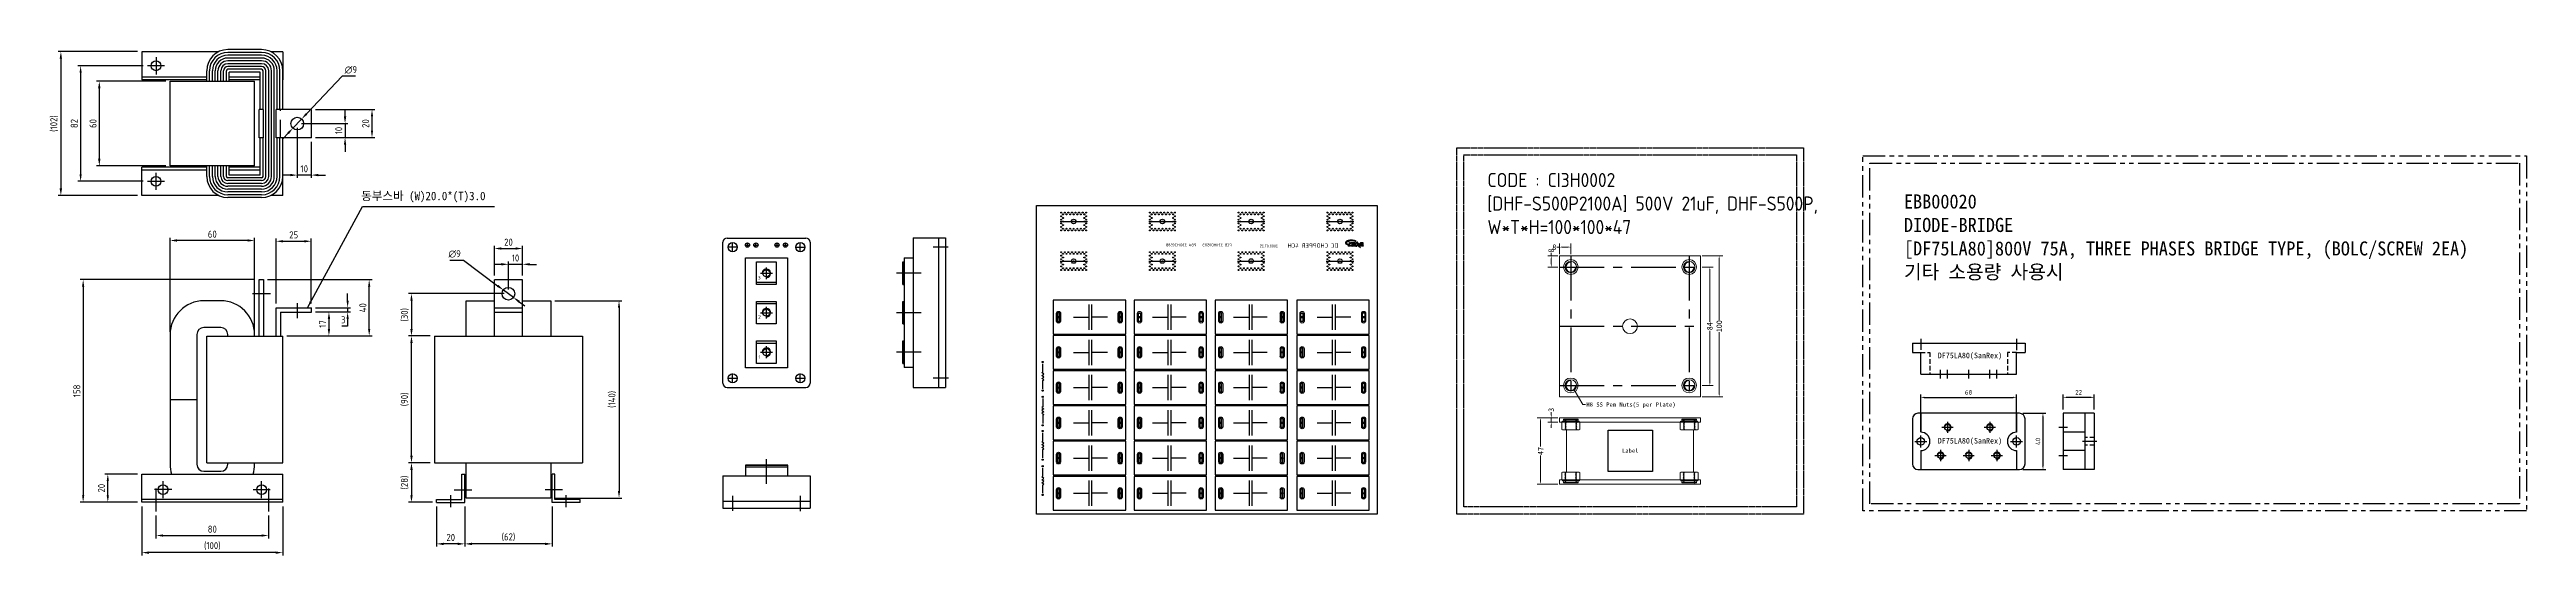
# Model space of a CAD drawing. Header units: millimetres. Extents: x 24815 to 37444, y -10619 to 6020.
# Drawn here: x 27232 to 28991, y 5661 to 6020 of the extents above; entities that cross this region are included whole.
import ezdxf

# ---------------------------------------------------------------- set-up
doc = ezdxf.new("R2010")
doc.units = ezdxf.units.MM
for name, pattern in [('CENTER', [50.8, 31.75, -6.35, 6.35, -6.35]), ('HIDDEN', [9.525, 6.35, -3.175]), ('HIDDEN2', [4.7625, 3.175, -1.5875]), ('HIDDENX2', [19.05, 12.7, -6.35]), ('PHANTOM', [2.5, 1.25, -0.25, 0.25, -0.25, 0.25, -0.25]), ('PHANTOM2', [31.75, 15.875, -3.175, 3.175, -3.175, 3.175, -3.175])]:
    doc.linetypes.add(name, pattern=pattern)
for name, color, linetype in [('CENTER', 1, 'CENTER'), ('HIDDEN', 2, 'HIDDEN'), ('모선', 7, 'Continuous'), ('치수', 5, 'Continuous')]:
    doc.layers.add(name, color=color, linetype=linetype)
doc.layers.add('모형', color=7, linetype='Continuous', lineweight=53)
doc.styles.add('dim', font='')
doc.styles.add('HAN', font='')
doc.styles.get("Standard").update_dxf_attribs({"font": 'ISOCP.SHX', "bigfont": 'WHGTXT.SHX'})
doc.styles.get('dim').set_extended_font_data('BatangChe')
doc.styles.get('HAN').set_extended_font_data('GulimChe')
doc.dimstyles.new('B4', dxfattribs={"dimtxt": 4, "dimasz": 2, "dimexe": 2.5, "dimexo": 1.25, "dimtad": 0, "dimdec": 1, "dimdsep": 46, "dimtxsty": 'dim', "dimcen": 0.5, "dimclrd": 256, "dimclre": 256, "dimclrt": 256, "dimadec": 0, "dimazin": 0, "dimtfac": 1, "dimtdec": 1, "dimtmove": 0, "dimatfit": 3, "dimfxl": 1, "dimlwd": 5, "dimlwe": 5, "dimarcsym": 0})
doc.dimstyles.new('PS-1', dxfattribs={"dimtxt": 3.2, "dimasz": 2.5, "dimexe": 2, "dimexo": 2.5, "dimgap": 2, "dimtad": 1, "dimtoh": 1, "dimrnd": 0.05, "dimzin": 12, "dimdsep": 46, "dimtxsty": 'Standard', "dimcen": 0, "dimclrt": 2, "dimazin": 3, "dimtfac": 1, "dimtofl": 0, "dimtmove": 0, "dimatfit": 3, "dimfxl": 0.18, "dimtolj": 1, "dimtzin": 0, "dimarcsym": 0})
doc.dimstyles.new('PSTEK-2', dxfattribs={"dimtxt": 5, "dimasz": 5, "dimexe": 2, "dimexo": 3, "dimgap": 2, "dimtad": 1, "dimtoh": 1, "dimrnd": 0.05, "dimdsep": 46, "dimtxsty": 'Standard', "dimcen": 0, "dimclrt": 3, "dimadec": 1, "dimazin": 2, "dimtfac": 1, "dimtmove": 0, "dimatfit": 3, "dimfxl": 1, "dimtolj": 1, "dimtzin": 0, "dimarcsym": 0})

msp = doc.modelspace()

# ---------------------------------------------------------------- texts
at = {"color": 3, "style": 'HAN'}
msp.add_text('동부스바 (W)20.0*(T)3.0', height=6, dxfattribs=at).set_placement((27453.61851, 5913.2285))
at = {"color": 2, "style": 'HAN'}
for p in [(28573.04473, 5801.07849), (28573.04473, 5740.5654)]:
    msp.add_text('DF75LA80(SanRex)', height=4, dxfattribs=at).set_placement(p)
at = {"color": 3, "insert": (28253.32031, 5932.51893, 0.0001), "char_height": 10, "width": 247.319904, "attachment_point": 1}
msp.add_mtext('{\\C2;CODE : CI3H0002\\P[DHF-S500P2100A] 500V 21uF, DHF-S500P, W*T*H=100*100*47}', dxfattribs=at)
at = {"insert": (28549.05853, 5917.32238), "char_height": 10, "attachment_point": 1}
msp.add_mtext_dynamic_manual_height_columns('{\\fGulimChe|b0|i0|c129|p49;\\C2;EBB00020\\PDIODE-BRIDGE\\P[DF75LA80]800V 75A, THREE PHASES BRIDGE TYPE, (BOLC/SCREW 2EA)\\P기타 소용량 사용시}', width=488.7040324, gutter_width=12.5, heights=[0], dxfattribs=at)
at = {"layer": '모선', "lineweight": -3, "char_height": 3, "style": 'dim'}
for s, insert, width, attachment_point in [('M8 SS Pem Nuts(5 per Plate)', (28323.55894, 5769.72285, 0.0001), 72.499497, 1), ('Label', (28354.68205, 5735.48303, 0.0001), 31.4651068, 5)]:
    msp.add_mtext(s, dxfattribs=dict(at, insert=insert, width=width, attachment_point=attachment_point))

# ---------------------------------------------------------------- blocks, each defined once
blk = doc.blocks.new('345BE5UNR67IU67')
at = {"color": 6}
for p, q in [((1448.6, 980.6), (1448.6, 1020.6)), ((1468.6, 1020.6), (1448.6, 1020.6)), ((1468.6, 980.6), (1468.6, 1020.6)), ((1448.6, 1000.6), (1468.6, 1000.6)), ((1448.6, 997.6), (1468.6, 997.6))]:
    blk.add_line(p, q, dxfattribs=at)
for p, q in [((1428.6, 980.6), (1428.6, 1005.6)), ((1428.6, 1005.6), (1448.6, 1005.6)), ((1468.6, 1005.6), (1488.6, 1005.6)), ((1488.6, 1005.6), (1488.6, 980.6)), ((1428.6, 865.6), (1428.6, 890.6)), ((1488.6, 890.6), (1488.6, 865.6)), ((1417.6, 859.2), (1417.6, 867.6)), ((1420.1, 871.6), (1432.6, 871.6)), ((1488.6, 865.6), (1428.6, 865.6)), ((1497.1, 871.6), (1484.6, 871.6)), ((1499.6, 859.2), (1499.6, 867.6))]:
    blk.add_line(p, q)
at = {"color": 1}
for p, q in [((1406.1, 980.6), (1511.1, 980.6)), ((1406.1, 980.6), (1406.1, 890.6)), ((1511.1, 980.6), (1511.1, 890.6)), ((1406.1, 890.6), (1511.1, 890.6))]:
    blk.add_line(p, q, dxfattribs=at)
at = {"color": 4}
for p, q in [((1425.6, 864.6), (1425.6, 882.6)), ((1425.6, 882.6), (1427.6, 882.6)), ((1427.6, 862.6), (1427.6, 882.6)), ((1489.6, 862.6), (1489.6, 882.6)), ((1491.6, 882.6), (1489.6, 882.6)), ((1491.6, 864.6), (1491.6, 882.6)), ((1407.6, 862.6), (1407.6, 864.6)), ((1407.6, 864.6), (1425.6, 864.6)), ((1407.6, 862.6), (1427.6, 862.6)), ((1509.6, 862.6), (1489.6, 862.6)), ((1509.6, 864.6), (1491.6, 864.6)), ((1509.6, 862.6), (1509.6, 864.6))]:
    blk.add_line(p, q, dxfattribs=at)
at = {"color": 6}
blk.add_circle((1458.6, 1010.6), 4.5, dxfattribs=at)
blk = doc.blocks.new('*D649')
at = {"color": 0, "lineweight": -2, "transparency": 16777216}
for p, q in [((27527.2, 5695.9), (27527.2, 5667.4)), ((27589.2, 5695.9), (27589.2, 5667.4)), ((27584.2, 5669.4), (27532.2, 5669.4))]:
    blk.add_line(p, q, dxfattribs=at)
at = {"color": 0, "transparency": 16777216}
for points in [[(27532.2, 5670.2), (27532.2, 5668.5), (27527.2, 5669.4)], [(27584.2, 5670.2), (27584.2, 5668.5), (27589.2, 5669.4)]]:
    blk.add_solid(points, dxfattribs=at)
at = {"layer": 'Defpoints', "color": 0, "transparency": 16777216}
for p in [(27527.2, 5698.9), (27589.2, 5698.9), (27527.2, 5669.4)]:
    blk.add_point(p, dxfattribs=at)
at = {"color": 3, "transparency": 16777216, "insert": (27558.2, 5674.1), "char_height": 5, "attachment_point": 5}
blk.add_mtext('\\A1;(62)', dxfattribs=at)
blk = doc.blocks.new('*D628')
at = {"color": 0, "lineweight": -2, "transparency": 16777216}
for p, q in [((27314.9, 5997.6), (27265.7, 5997.6)), ((27267.7, 5942.6), (27267.7, 5992.6)), ((27314.9, 5937.6), (27265.7, 5937.6))]:
    blk.add_line(p, q, dxfattribs=at)
at = {"color": 0, "transparency": 16777216}
for points in [[(27266.8, 5992.6), (27268.5, 5992.6), (27267.7, 5997.6)], [(27266.8, 5942.6), (27268.5, 5942.6), (27267.7, 5937.6)]]:
    blk.add_solid(points, dxfattribs=at)
at = {"layer": 'Defpoints', "color": 0, "transparency": 16777216}
for p in [(27267.7, 5997.6), (27317.9, 5997.6), (27317.9, 5937.6)]:
    blk.add_point(p, dxfattribs=at)
at = {"color": 3, "transparency": 16777216, "insert": (27263.2, 5967.6), "char_height": 5, "attachment_point": 5, "rotation": 90}
blk.add_mtext('\\A1;60', dxfattribs=at)
blk = doc.blocks.new('*D629')
at = {"color": 0, "lineweight": -2, "transparency": 16777216}
for p, q in [((27317.9, 5819.9), (27317.9, 5886.6)), ((27372.9, 5884.6), (27322.9, 5884.6)), ((27377.9, 5819.9), (27377.9, 5886.6))]:
    blk.add_line(p, q, dxfattribs=at)
at = {"color": 0, "transparency": 16777216}
for points in [[(27322.9, 5885.5), (27322.9, 5883.8), (27317.9, 5884.6)], [(27372.9, 5885.5), (27372.9, 5883.8), (27377.9, 5884.6)]]:
    blk.add_solid(points, dxfattribs=at)
at = {"layer": 'Defpoints', "color": 0, "transparency": 16777216}
for p in [(27317.9, 5884.6), (27317.9, 5816.9), (27377.9, 5816.9)]:
    blk.add_point(p, dxfattribs=at)
at = {"color": 3, "transparency": 16777216, "insert": (27347.9, 5889.1), "char_height": 5, "attachment_point": 5}
blk.add_mtext('\\A1;60', dxfattribs=at)
blk = doc.blocks.new('*D650')
at = {"color": 0, "lineweight": -2, "transparency": 16777216}
for p, q in [((27555.2, 5846.9), (27487.3, 5846.9)), ((27489.3, 5841.9), (27489.3, 5821.9)), ((27502.7, 5816.9), (27487.3, 5816.9))]:
    blk.add_line(p, q, dxfattribs=at)
at = {"color": 0, "transparency": 16777216}
for points in [[(27488.5, 5841.9), (27490.2, 5841.9), (27489.3, 5846.9)], [(27488.5, 5821.9), (27490.2, 5821.9), (27489.3, 5816.9)]]:
    blk.add_solid(points, dxfattribs=at)
at = {"layer": 'Defpoints', "color": 0, "transparency": 16777216}
for p in [(27558.2, 5846.9), (27489.3, 5816.9), (27505.7, 5816.9)]:
    blk.add_point(p, dxfattribs=at)
at = {"color": 3, "transparency": 16777216, "insert": (27484.6, 5831.9), "char_height": 5, "attachment_point": 5, "rotation": 90}
blk.add_mtext('\\A1;(30)', dxfattribs=at)
blk = doc.blocks.new('*D651')
at = {"color": 0, "lineweight": -2, "transparency": 16777216}
for p, q in [((27548.2, 5859.9), (27548.2, 5880.9)), ((27553.2, 5878.9), (27563.2, 5878.9)), ((27568.2, 5859.9), (27568.2, 5880.9))]:
    blk.add_line(p, q, dxfattribs=at)
at = {"color": 0, "transparency": 16777216}
for points in [[(27553.2, 5879.8), (27553.2, 5878.1), (27548.2, 5878.9)], [(27563.2, 5879.8), (27563.2, 5878.1), (27568.2, 5878.9)]]:
    blk.add_solid(points, dxfattribs=at)
at = {"layer": 'Defpoints', "color": 0, "transparency": 16777216}
for p in [(27568.2, 5878.9), (27548.2, 5856.9), (27568.2, 5856.9)]:
    blk.add_point(p, dxfattribs=at)
at = {"color": 3, "transparency": 16777216, "insert": (27558.2, 5883.4), "char_height": 5, "attachment_point": 5}
blk.add_mtext('\\A1;20', dxfattribs=at)
blk = doc.blocks.new('*D630')
at = {"color": 0, "lineweight": -2, "transparency": 16777216}
for p, q in [((27444, 5841.9), (27444, 5846.9)), ((27421.2, 5836.9), (27446, 5836.9)), ((27421.2, 5833.9), (27446, 5833.9)), ((27444, 5823.9), (27439.8, 5823.9)), ((27444, 5836.9), (27444, 5833.9)), ((27444, 5828.9), (27444, 5823.9))]:
    blk.add_line(p, q, dxfattribs=at)
at = {"color": 0, "transparency": 16777216}
for points in [[(27443.2, 5841.9), (27444.8, 5841.9), (27444, 5836.9)], [(27443.2, 5828.9), (27444.8, 5828.9), (27444, 5833.9)]]:
    blk.add_solid(points, dxfattribs=at)
at = {"layer": 'Defpoints', "color": 0, "transparency": 16777216}
for p in [(27418.2, 5836.9), (27418.2, 5833.9), (27444, 5833.9)]:
    blk.add_point(p, dxfattribs=at)
at = {"color": 3, "transparency": 16777216, "insert": (27440.9, 5828.4), "char_height": 5, "attachment_point": 5}
blk.add_mtext('\\A1;3', dxfattribs=at)
blk = doc.blocks.new('*D631')
at = {"color": 0, "lineweight": -2, "transparency": 16777216}
for p, q in [((27378.2, 5856.9), (27254.2, 5856.9)), ((27256.2, 5851.9), (27256.2, 5703.9)), ((27294.9, 5698.9), (27254.2, 5698.9))]:
    blk.add_line(p, q, dxfattribs=at)
at = {"color": 0, "transparency": 16777216}
for points in [[(27255.4, 5851.9), (27257, 5851.9), (27256.2, 5856.9)], [(27255.4, 5703.9), (27257, 5703.9), (27256.2, 5698.9)]]:
    blk.add_solid(points, dxfattribs=at)
at = {"layer": 'Defpoints', "color": 0, "transparency": 16777216}
for p in [(27381.2, 5856.9), (27256.2, 5698.9), (27297.9, 5698.9)]:
    blk.add_point(p, dxfattribs=at)
at = {"color": 3, "transparency": 16777216, "insert": (27251.7, 5777.9), "char_height": 5, "attachment_point": 5, "rotation": 90}
blk.add_mtext('\\A1;158', dxfattribs=at)
blk = doc.blocks.new('*D632')
at = {"color": 0, "lineweight": -2, "transparency": 16777216}
for p, q in [((27387.2, 5856.9), (27461.3, 5856.9)), ((27459.3, 5821.9), (27459.3, 5851.9)), ((27400.9, 5816.9), (27461.3, 5816.9))]:
    blk.add_line(p, q, dxfattribs=at)
at = {"color": 0, "transparency": 16777216}
for points in [[(27458.5, 5851.9), (27460.1, 5851.9), (27459.3, 5856.9)], [(27458.5, 5821.9), (27460.1, 5821.9), (27459.3, 5816.9)]]:
    blk.add_solid(points, dxfattribs=at)
at = {"layer": 'Defpoints', "color": 0, "transparency": 16777216}
for p in [(27384.2, 5856.9), (27459.3, 5856.9), (27397.9, 5816.9)]:
    blk.add_point(p, dxfattribs=at)
at = {"color": 3, "transparency": 16777216, "insert": (27454.8, 5836.9), "char_height": 5, "attachment_point": 5, "rotation": 90}
blk.add_mtext('\\A1;40', dxfattribs=at)
blk = doc.blocks.new('*D633')
at = {"color": 0, "lineweight": -2, "transparency": 16777216}
for p, q in [((27421.2, 5833.9), (27432.7, 5833.9)), ((27430.7, 5828.9), (27430.7, 5821.9)), ((27400.9, 5816.9), (27432.7, 5816.9))]:
    blk.add_line(p, q, dxfattribs=at)
at = {"color": 0, "transparency": 16777216}
for points in [[(27429.9, 5828.9), (27431.6, 5828.9), (27430.7, 5833.9)], [(27429.9, 5821.9), (27431.6, 5821.9), (27430.7, 5816.9)]]:
    blk.add_solid(points, dxfattribs=at)
at = {"layer": 'Defpoints', "color": 0, "transparency": 16777216}
for p in [(27418.2, 5833.9), (27397.9, 5816.9), (27430.7, 5816.9)]:
    blk.add_point(p, dxfattribs=at)
at = {"color": 3, "transparency": 16777216, "insert": (27426.2, 5825.4), "char_height": 5, "attachment_point": 5, "rotation": 90}
blk.add_mtext('\\A1;17', dxfattribs=at)
blk = doc.blocks.new('*D652')
at = {"color": 0, "lineweight": -2, "transparency": 16777216}
for p, q in [((27516.6, 5870.6), (27526.2, 5870.6)), ((27526.2, 5870.6), (27550.5, 5852.5)), ((27561.8, 5844.2), (27554.6, 5849.5)), ((27565.8, 5841.2), (27569.8, 5838.2))]:
    blk.add_line(p, q, dxfattribs=at)
at = {"color": 0, "transparency": 16777216}
for points in [[(27551, 5853.2), (27550, 5851.8), (27554.6, 5849.5)], [(27566.3, 5841.9), (27565.3, 5840.5), (27561.8, 5844.2)]]:
    blk.add_solid(points, dxfattribs=at)
at = {"layer": 'Defpoints', "color": 0, "transparency": 16777216}
for p in [(27554.6, 5849.5), (27561.8, 5844.2)]:
    blk.add_point(p, dxfattribs=at)
at = {"color": 3, "transparency": 16777216, "insert": (27520, 5875.1), "char_height": 5, "attachment_point": 5}
blk.add_mtext('\\A1;∅9', dxfattribs=at)
blk = doc.blocks.new('*D634')
at = {"color": 0, "lineweight": -2, "transparency": 16777216}
for p, q in [((27440.1, 6001.2), (27414.8, 5974.5)), ((27449.7, 6001.2), (27440.1, 6001.2)), ((27405.1, 5964.3), (27411.3, 5970.8)), ((27401.7, 5960.7), (27398.3, 5957.1))]:
    blk.add_line(p, q, dxfattribs=at)
at = {"color": 0, "transparency": 16777216}
for points in [[(27401.1, 5961.3), (27402.3, 5960.1), (27405.1, 5964.3)], [(27414.2, 5975), (27415.4, 5973.9), (27411.3, 5970.8)]]:
    blk.add_solid(points, dxfattribs=at)
at = {"layer": 'Defpoints', "color": 0, "transparency": 16777216}
for p in [(27405.1, 5964.3), (27411.3, 5970.8)]:
    blk.add_point(p, dxfattribs=at)
at = {"color": 3, "transparency": 16777216, "insert": (27446.3, 6005.7), "char_height": 5, "attachment_point": 5}
blk.add_mtext('\\A1;∅9', dxfattribs=at)
blk = doc.blocks.new('*D635')
at = {"color": 0, "lineweight": -2, "transparency": 16777216}
for p, q in [((27421.2, 5977.6), (27463.3, 5977.6)), ((27461.3, 5962.6), (27461.3, 5972.6)), ((27421.2, 5957.6), (27463.3, 5957.6))]:
    blk.add_line(p, q, dxfattribs=at)
at = {"color": 0, "transparency": 16777216}
for points in [[(27460.5, 5972.6), (27462.1, 5972.6), (27461.3, 5977.6)], [(27460.5, 5962.6), (27462.1, 5962.6), (27461.3, 5957.6)]]:
    blk.add_solid(points, dxfattribs=at)
at = {"layer": 'Defpoints', "color": 0, "transparency": 16777216}
for p in [(27418.2, 5977.6), (27461.3, 5977.6), (27418.2, 5957.6)]:
    blk.add_point(p, dxfattribs=at)
at = {"color": 3, "transparency": 16777216, "insert": (27456.8, 5967.6), "char_height": 5, "attachment_point": 5, "rotation": 90}
blk.add_mtext('\\A1;20', dxfattribs=at)
blk = doc.blocks.new('*D636')
at = {"color": 0, "lineweight": -2, "transparency": 16777216}
for p, q in [((27408.2, 5964.6), (27408.2, 5929)), ((27418.2, 5954.6), (27418.2, 5929)), ((27403.2, 5931), (27398.2, 5931)), ((27418.2, 5931), (27408.2, 5931)), ((27423.2, 5931), (27428.2, 5931))]:
    blk.add_line(p, q, dxfattribs=at)
at = {"color": 0, "transparency": 16777216}
for points in [[(27403.2, 5931.9), (27403.2, 5930.2), (27408.2, 5931)], [(27423.2, 5931.9), (27423.2, 5930.2), (27418.2, 5931)]]:
    blk.add_solid(points, dxfattribs=at)
at = {"layer": 'Defpoints', "color": 0, "transparency": 16777216}
for p in [(27408.2, 5967.6), (27418.2, 5957.6), (27408.2, 5931)]:
    blk.add_point(p, dxfattribs=at)
at = {"color": 3, "transparency": 16777216, "insert": (27413.2, 5935.5), "char_height": 5, "attachment_point": 5}
blk.add_mtext('\\A1;10', dxfattribs=at)
blk = doc.blocks.new('*D653')
at = {"color": 0, "lineweight": -2, "transparency": 16777216}
for p, q in [((27393.2, 5839.9), (27393.2, 5886.1)), ((27398.2, 5884.1), (27413.2, 5884.1)), ((27418.2, 5839.9), (27418.2, 5886.1))]:
    blk.add_line(p, q, dxfattribs=at)
at = {"color": 0, "transparency": 16777216}
for points in [[(27398.2, 5884.9), (27398.2, 5883.2), (27393.2, 5884.1)], [(27413.2, 5884.9), (27413.2, 5883.2), (27418.2, 5884.1)]]:
    blk.add_solid(points, dxfattribs=at)
at = {"layer": 'Defpoints', "color": 0, "transparency": 16777216}
for p in [(27418.2, 5884.1), (27393.2, 5836.9), (27418.2, 5836.9)]:
    blk.add_point(p, dxfattribs=at)
at = {"color": 3, "transparency": 16777216, "insert": (27405.7, 5888.6), "char_height": 5, "attachment_point": 5}
blk.add_mtext('\\A1;25', dxfattribs=at)
blk = doc.blocks.new('*D654')
at = {"color": 0, "lineweight": -2, "transparency": 16777216}
for p, q in [((27294.9, 5718.9), (27271.7, 5718.9)), ((27294.9, 5698.9), (27271.7, 5698.9)), ((27273.7, 5703.9), (27273.7, 5713.9))]:
    blk.add_line(p, q, dxfattribs=at)
at = {"color": 0, "transparency": 16777216}
for points in [[(27272.9, 5713.9), (27274.5, 5713.9), (27273.7, 5718.9)], [(27272.9, 5703.9), (27274.5, 5703.9), (27273.7, 5698.9)]]:
    blk.add_solid(points, dxfattribs=at)
at = {"layer": 'Defpoints', "color": 0, "transparency": 16777216}
for p in [(27273.7, 5718.9), (27297.9, 5718.9), (27297.9, 5698.9)]:
    blk.add_point(p, dxfattribs=at)
at = {"color": 3, "transparency": 16777216, "insert": (27269.2, 5708.9), "char_height": 5, "attachment_point": 5, "rotation": 90}
blk.add_mtext('\\A1;20', dxfattribs=at)
blk = doc.blocks.new('*D655')
at = {"color": 0, "lineweight": -2, "transparency": 16777216}
for p, q in [((27507.2, 5695.9), (27507.2, 5667.4)), ((27527.2, 5695.9), (27527.2, 5667.4)), ((27522.2, 5669.4), (27512.2, 5669.4))]:
    blk.add_line(p, q, dxfattribs=at)
at = {"color": 0, "transparency": 16777216}
for points in [[(27512.2, 5670.2), (27512.2, 5668.5), (27507.2, 5669.4)], [(27522.2, 5670.2), (27522.2, 5668.5), (27527.2, 5669.4)]]:
    blk.add_solid(points, dxfattribs=at)
at = {"layer": 'Defpoints', "color": 0, "transparency": 16777216}
for p in [(27507.2, 5698.9), (27527.2, 5698.9), (27507.2, 5669.4)]:
    blk.add_point(p, dxfattribs=at)
at = {"color": 3, "transparency": 16777216, "insert": (27517.2, 5673.9), "char_height": 5, "attachment_point": 5}
blk.add_mtext('\\A1;20', dxfattribs=at)
blk = doc.blocks.new('*D656')
at = {"color": 0, "lineweight": -2, "transparency": 16777216}
for p, q in [((27502.7, 5816.9), (27487.3, 5816.9)), ((27489.3, 5731.9), (27489.3, 5811.9)), ((27502.7, 5726.9), (27487.3, 5726.9))]:
    blk.add_line(p, q, dxfattribs=at)
at = {"color": 0, "transparency": 16777216}
for points in [[(27488.5, 5811.9), (27490.2, 5811.9), (27489.3, 5816.9)], [(27488.5, 5731.9), (27490.2, 5731.9), (27489.3, 5726.9)]]:
    blk.add_solid(points, dxfattribs=at)
at = {"layer": 'Defpoints', "color": 0, "transparency": 16777216}
for p in [(27489.3, 5816.9), (27505.7, 5816.9), (27505.7, 5726.9)]:
    blk.add_point(p, dxfattribs=at)
at = {"color": 3, "transparency": 16777216, "insert": (27484.6, 5771.9), "char_height": 5, "attachment_point": 5, "rotation": 90}
blk.add_mtext('\\A1;(90)', dxfattribs=at)
blk = doc.blocks.new('*D657')
at = {"color": 0, "lineweight": -2, "transparency": 16777216}
for p, q in [((27297.9, 5695.9), (27297.9, 5661.2)), ((27397.9, 5695.9), (27397.9, 5661.2)), ((27392.9, 5663.2), (27302.9, 5663.2))]:
    blk.add_line(p, q, dxfattribs=at)
at = {"color": 0, "transparency": 16777216}
for points in [[(27302.9, 5664), (27302.9, 5662.3), (27297.9, 5663.2)], [(27392.9, 5664), (27392.9, 5662.3), (27397.9, 5663.2)]]:
    blk.add_solid(points, dxfattribs=at)
at = {"layer": 'Defpoints', "color": 0, "transparency": 16777216}
for p in [(27297.9, 5698.9), (27397.9, 5698.9), (27297.9, 5663.2)]:
    blk.add_point(p, dxfattribs=at)
at = {"color": 3, "transparency": 16777216, "insert": (27347.9, 5667.9), "char_height": 5, "attachment_point": 5}
blk.add_mtext('\\A1;(100)', dxfattribs=at)
blk = doc.blocks.new('*D658')
at = {"color": 0, "lineweight": -2, "transparency": 16777216}
for p, q in [((27591.2, 5841.9), (27638.7, 5841.9)), ((27636.7, 5836.9), (27636.7, 5706.9)), ((27591.2, 5701.9), (27638.7, 5701.9))]:
    blk.add_line(p, q, dxfattribs=at)
at = {"color": 0, "transparency": 16777216}
for points in [[(27635.9, 5836.9), (27637.5, 5836.9), (27636.7, 5841.9)], [(27635.9, 5706.9), (27637.5, 5706.9), (27636.7, 5701.9)]]:
    blk.add_solid(points, dxfattribs=at)
at = {"layer": 'Defpoints', "color": 0, "transparency": 16777216}
for p in [(27588.2, 5841.9), (27588.2, 5701.9), (27636.7, 5701.9)]:
    blk.add_point(p, dxfattribs=at)
at = {"color": 3, "transparency": 16777216, "insert": (27631.9, 5771.9), "char_height": 5, "attachment_point": 5, "rotation": 90}
blk.add_mtext('\\A1;(140)', dxfattribs=at)
blk = doc.blocks.new('*D659')
at = {"color": 0, "lineweight": -2, "transparency": 16777216}
for p, q in [((27298.8, 6008.6), (27252.4, 6008.6)), ((27254.4, 6003.6), (27254.4, 5931.6)), ((27298.8, 5926.6), (27252.4, 5926.6))]:
    blk.add_line(p, q, dxfattribs=at)
at = {"color": 0, "transparency": 16777216}
for points in [[(27253.6, 6003.6), (27255.2, 6003.6), (27254.4, 6008.6)], [(27253.6, 5931.6), (27255.2, 5931.6), (27254.4, 5926.6)]]:
    blk.add_solid(points, dxfattribs=at)
at = {"layer": 'Defpoints', "color": 0, "transparency": 16777216}
for p in [(27301.8, 6008.6), (27254.4, 5926.6), (27301.8, 5926.6)]:
    blk.add_point(p, dxfattribs=at)
at = {"color": 3, "transparency": 16777216, "insert": (27249.9, 5967.6), "char_height": 5, "attachment_point": 5, "rotation": 90}
blk.add_mtext('\\A1;82', dxfattribs=at)
blk = doc.blocks.new('*D660')
at = {"color": 0, "lineweight": -2, "transparency": 16777216}
for p, q in [((27307.9, 5689.4), (27307.9, 5673.3)), ((27387.9, 5689.4), (27387.9, 5673.3)), ((27312.9, 5675.3), (27382.9, 5675.3))]:
    blk.add_line(p, q, dxfattribs=at)
at = {"color": 0, "transparency": 16777216}
for points in [[(27312.9, 5676.1), (27312.9, 5674.5), (27307.9, 5675.3)], [(27382.9, 5676.1), (27382.9, 5674.5), (27387.9, 5675.3)]]:
    blk.add_solid(points, dxfattribs=at)
at = {"layer": 'Defpoints', "color": 0, "transparency": 16777216}
for p in [(27307.9, 5692.4), (27387.9, 5692.4), (27387.9, 5675.3)]:
    blk.add_point(p, dxfattribs=at)
at = {"color": 3, "transparency": 16777216, "insert": (27347.9, 5679.8), "char_height": 5, "attachment_point": 5}
blk.add_mtext('\\A1;80', dxfattribs=at)
blk = doc.blocks.new('*D661')
at = {"color": 0, "lineweight": -2, "transparency": 16777216}
for p, q in [((27411.2, 5967.6), (27444.2, 5967.6)), ((27442.2, 5972.6), (27442.2, 5977.6)), ((27442.2, 5967.6), (27442.2, 5957.6)), ((27421.2, 5957.6), (27444.2, 5957.6)), ((27442.2, 5952.6), (27442.2, 5947.6))]:
    blk.add_line(p, q, dxfattribs=at)
at = {"color": 0, "transparency": 16777216}
for points in [[(27441.3, 5972.6), (27443, 5972.6), (27442.2, 5967.6)], [(27441.3, 5952.6), (27443, 5952.6), (27442.2, 5957.6)]]:
    blk.add_solid(points, dxfattribs=at)
at = {"layer": 'Defpoints', "color": 0, "transparency": 16777216}
for p in [(27408.2, 5967.6), (27418.2, 5957.6), (27442.2, 5957.6)]:
    blk.add_point(p, dxfattribs=at)
at = {"color": 3, "transparency": 16777216, "insert": (27437.7, 5962.6), "char_height": 5, "attachment_point": 5, "rotation": 90}
blk.add_mtext('\\A1;10', dxfattribs=at)
blk = doc.blocks.new('*D637')
at = {"color": 0, "lineweight": -2, "transparency": 16777216}
for p, q in [((27553.2, 5867.7), (27548.2, 5867.7)), ((27558.2, 5849.9), (27558.2, 5869.7)), ((27568.2, 5867.7), (27558.2, 5867.7)), ((27568.2, 5859.9), (27568.2, 5869.7)), ((27573.2, 5867.7), (27578.2, 5867.7))]:
    blk.add_line(p, q, dxfattribs=at)
at = {"color": 0, "transparency": 16777216}
for points in [[(27553.2, 5868.6), (27553.2, 5866.9), (27558.2, 5867.7)], [(27573.2, 5868.6), (27573.2, 5866.9), (27568.2, 5867.7)]]:
    blk.add_solid(points, dxfattribs=at)
at = {"layer": 'Defpoints', "color": 0, "transparency": 16777216}
for p in [(27558.2, 5867.7), (27568.2, 5856.9), (27558.2, 5846.9)]:
    blk.add_point(p, dxfattribs=at)
at = {"color": 3, "transparency": 16777216, "insert": (27563.2, 5872.2), "char_height": 5, "attachment_point": 5}
blk.add_mtext('\\A1;10', dxfattribs=at)
blk = doc.blocks.new('*D662')
at = {"color": 0, "lineweight": -2, "transparency": 16777216}
for p, q in [((27294.9, 6018.6), (27238.4, 6018.6)), ((27240.4, 6013.6), (27240.4, 5921.6)), ((27294.9, 5916.6), (27238.4, 5916.6))]:
    blk.add_line(p, q, dxfattribs=at)
at = {"color": 0, "transparency": 16777216}
for points in [[(27239.5, 6013.6), (27241.2, 6013.6), (27240.4, 6018.6)], [(27239.5, 5921.6), (27241.2, 5921.6), (27240.4, 5916.6)]]:
    blk.add_solid(points, dxfattribs=at)
at = {"layer": 'Defpoints', "color": 0, "transparency": 16777216}
for p in [(27297.9, 6018.6), (27240.4, 5916.6), (27297.9, 5916.6)]:
    blk.add_point(p, dxfattribs=at)
at = {"color": 3, "transparency": 16777216, "insert": (27235.6, 5967.6), "char_height": 5, "attachment_point": 5, "rotation": 90}
blk.add_mtext('\\A1;(102)', dxfattribs=at)
blk = doc.blocks.new('*D638')
at = {"color": 0, "lineweight": -2, "transparency": 16777216}
for p, q in [((27502.7, 5726.9), (27487.3, 5726.9)), ((27489.3, 5721.9), (27489.3, 5703.9)), ((27504.2, 5698.9), (27487.3, 5698.9))]:
    blk.add_line(p, q, dxfattribs=at)
at = {"color": 0, "transparency": 16777216}
for points in [[(27488.5, 5721.9), (27490.2, 5721.9), (27489.3, 5726.9)], [(27488.5, 5703.9), (27490.2, 5703.9), (27489.3, 5698.9)]]:
    blk.add_solid(points, dxfattribs=at)
at = {"layer": 'Defpoints', "color": 0, "transparency": 16777216}
for p in [(27505.7, 5726.9), (27489.3, 5698.9), (27507.2, 5698.9)]:
    blk.add_point(p, dxfattribs=at)
at = {"color": 3, "transparency": 16777216, "insert": (27484.6, 5712.9), "char_height": 5, "attachment_point": 5, "rotation": 90}
blk.add_mtext('\\A1;(28)', dxfattribs=at)
blk = doc.blocks.new('4W4E6Y56Y')
at = {"color": 1, "linetype": 'CENTER'}
for p, q in [((346.7, 546.4), (346.7, 563.8)), ((322.7, 527.2), (322.7, 537.9)), ((370.7, 526.9), (370.7, 537.9))]:
    blk.add_line(p, q, dxfattribs=at)
at = {"color": 4}
for p, q in [((315.7, 552), (315.7, 529)), ((315.7, 552), (377.7, 552)), ((361.7, 559.5), (331.7, 559.5)), ((331.7, 559.5), (361.7, 559.5)), ((331.7, 559.5), (331.7, 552)), ((331.7, 558.5), (361.7, 558.5)), ((361.7, 552), (361.7, 559.5)), ((377.7, 552), (377.7, 529)), ((315.7, 534), (377.7, 534)), ((315.7, 529), (377.7, 529))]:
    blk.add_line(p, q, dxfattribs=at)
blk = doc.blocks.new('300GB1')
at = {"color": 4}
for p, q in [((-5413.5, -47430.9), (-5357.5, -47430.9)), ((-5416.5, -47533.9), (-5416.5, -47433.9)), ((-5406.2, -47437.4), (-5412.7, -47437.4)), ((-5409.5, -47440.6), (-5409.5, -47434.1)), ((-5400.5, -47435.9), (-5397.5, -47435.9)), ((-5400.5, -47522.9), (-5400.5, -47444.9)), ((-5400.5, -47444.9), (-5370.5, -47444.9)), ((-5399, -47437.4), (-5399, -47434.4)), ((-5394.5, -47435.9), (-5391.5, -47435.9)), ((-5393, -47437.4), (-5393, -47434.4)), ((-5392.5, -47447.9), (-5378.5, -47447.9)), ((-5392.5, -47463.9), (-5392.5, -47447.9)), ((-5379.5, -47435.9), (-5376.5, -47435.9)), ((-5378.5, -47447.9), (-5378.5, -47463.9)), ((-5378, -47437.4), (-5378, -47434.4)), ((-5373.5, -47435.9), (-5370.5, -47435.9)), ((-5372, -47437.4), (-5372, -47434.4)), ((-5370.5, -47444.9), (-5370.5, -47522.9)), ((-5364.7, -47437.4), (-5358.2, -47437.4)), ((-5361.5, -47440.6), (-5361.5, -47434.1)), ((-5378.5, -47462.4), (-5392.5, -47462.4)), ((-5378.5, -47463.9), (-5392.5, -47463.9)), ((-5392.5, -47475.9), (-5378.5, -47475.9)), ((-5392.5, -47491.9), (-5392.5, -47475.9)), ((-5392.5, -47477.4), (-5378.5, -47477.4)), ((-5378.5, -47475.9), (-5378.5, -47491.9)), ((-5378.5, -47491.9), (-5392.5, -47491.9)), ((-5392.5, -47503.9), (-5378.5, -47503.9)), ((-5392.5, -47519.9), (-5392.5, -47503.9)), ((-5392.5, -47505.4), (-5378.5, -47505.4)), ((-5378.5, -47519.9), (-5392.5, -47519.9)), ((-5378.5, -47503.9), (-5378.5, -47519.9)), ((-5413.5, -47536.9), (-5357.5, -47536.9)), ((-5412.7, -47530.4), (-5406.2, -47530.4)), ((-5409.5, -47533.6), (-5409.5, -47527.1)), ((-5370.5, -47522.9), (-5400.5, -47522.9)), ((-5364.7, -47530.4), (-5358.2, -47530.4)), ((-5361.5, -47533.6), (-5361.5, -47527.1))]:
    blk.add_line(p, q, dxfattribs=at)
at = {"color": 4, "linetype": 'ByBlock'}
blk.add_line((-5354.5, -47433.9), (-5354.5, -47533.9), dxfattribs=at)
at = {"color": 1}
for p, q in [((-5389.7, -47455.9), (-5381.3, -47455.9)), ((-5385.5, -47460.1), (-5385.5, -47451.7)), ((-5389.7, -47483.9), (-5381.3, -47483.9)), ((-5385.5, -47488.1), (-5385.5, -47479.7)), ((-5389.7, -47511.9), (-5381.3, -47511.9)), ((-5385.5, -47516.1), (-5385.5, -47507.7))]:
    blk.add_line(p, q, dxfattribs=at)
at = {"color": 4}
for centre, radius in [((-5409.5, -47437.4), 3.25), ((-5399, -47435.9), 1.5), ((-5393, -47435.9), 1.5), ((-5378, -47435.9), 1.5), ((-5372, -47435.9), 1.5), ((-5361.5, -47437.4), 3.25), ((-5409.5, -47530.4), 3.25), ((-5361.5, -47530.4), 3.25)]:
    blk.add_circle(centre, radius, dxfattribs=at)
at = {"color": 3}
for centre in [(-5385.5, -47455.9), (-5385.5, -47483.9), (-5385.5, -47511.9)]:
    blk.add_circle(centre, 2.5, dxfattribs=at)
at = {"color": 4}
for centre, start, end in [((-5413.5, -47433.9), 90, 180), ((-5357.5, -47433.9), 0, 90), ((-5413.5, -47533.9), 180, 270), ((-5357.5, -47533.9), 270, 0)]:
    blk.add_arc(centre, 3, start, end, dxfattribs=at)
for centre in [(-5385.5, -47455.9), (-5385.5, -47483.9), (-5385.5, -47511.9)]:
    blk.add_arc(centre, 3, 259.3529, 194.4668)
at = {"color": 3, "char_height": 2.5, "attachment_point": 1}
for s, insert, width in [('3', (-5391.6, -47457.9), 2.939), ('2', (-5391.4, -47485.7), 1.792), ('1', (-5391.2, -47514.1), 2.688)]:
    blk.add_mtext(s, dxfattribs=dict(at, insert=insert, width=width))
blk = doc.blocks.new('4t4w5yt')
at = {"color": 4}
for p, q in [((446.1, 704.7), (446.1, 626.7)), ((446.1, 704.7), (452.6, 704.7)), ((452.6, 718.7), (452.6, 612.7)), ((452.6, 718.7), (475.6, 718.7)), ((470.6, 718.7), (470.6, 612.7)), ((475.6, 718.7), (475.6, 612.7)), ((445.1, 701.7), (445.1, 685.7)), ((445.1, 685.7), (445.1, 701.7)), ((445.1, 701.7), (446.1, 701.7)), ((445.1, 685.7), (446.1, 685.7)), ((445.1, 657.7), (445.1, 673.7)), ((445.1, 673.7), (445.1, 657.7)), ((445.1, 673.7), (446.1, 673.7)), ((445.1, 657.7), (446.1, 657.7)), ((445.1, 645.7), (446.1, 645.7)), ((445.1, 645.7), (445.1, 629.7)), ((445.1, 629.7), (445.1, 645.7)), ((445.1, 629.7), (446.1, 629.7)), ((452.6, 626.7), (446.1, 626.7)), ((452.6, 612.7), (475.6, 612.7))]:
    blk.add_line(p, q, dxfattribs=at)
at = {"color": 1, "linetype": 'CENTER'}
for p, q in [((477.5, 712.2), (466.8, 712.2)), ((458.2, 693.7), (440.8, 693.7)), ((458.2, 665.7), (440.8, 665.7)), ((458.2, 637.7), (440.8, 637.7)), ((477.7, 619.2), (466.8, 619.2))]:
    blk.add_line(p, q, dxfattribs=at)
blk = doc.blocks.new('A$C3CC6408C')
at = {"color": 2}
for p, q in [((-242, 0), (0, 0)), ((-242, -218.9), (-242, 0)), ((0, 0), (0, -218.9)), ((-225.2, -11.4), (-205.7, -11.4)), ((-225.2, -11.4), (-205.7, -11.4)), ((-162.2, -11.4), (-142.7, -11.4)), ((-162.2, -11.4), (-142.7, -11.4)), ((-99.2, -11.4), (-79.7, -11.4)), ((-99.2, -11.4), (-79.7, -11.4)), ((-36.1, -11.4), (-16.6, -11.4)), ((-36.1, -11.4), (-16.6, -11.4)), ((-22.4, -26.1), (-22.5, -26.1)), ((-22.5, -26.1), (-22.5, -26.1)), ((-22.5, -26.1), (-22.5, -26.2)), ((-22.5, -26.2), (-22.5, -26.2)), ((-22.5, -26.2), (-22.5, -26.3)), ((-22.5, -26.3), (-22.5, -26.3)), ((-22.5, -26.3), (-22.5, -26.4)), ((-22.5, -26.4), (-22.5, -26.4)), ((-22.5, -26.4), (-22.5, -26.5)), ((-22.5, -26.5), (-22.5, -26.5)), ((-22.5, -26.5), (-22.5, -26.6)), ((-22.5, -26.6), (-22.5, -26.6)), ((-22.5, -26.6), (-22.5, -26.7)), ((-22.5, -26.7), (-22.4, -26.7)), ((-22.3, -25.9), (-22.4, -25.9)), ((-22.4, -25.9), (-22.4, -26)), ((-22.4, -26), (-22.4, -26)), ((-22.4, -26), (-22.4, -26.1)), ((-22.4, -26.7), (-22.4, -26.8)), ((-22.4, -26.8), (-22.4, -26.8)), ((-22.4, -26.8), (-22.4, -26.9)), ((-22.4, -26.9), (-22.3, -26.9)), ((-22.2, -25.7), (-22.3, -25.8)), ((-22.3, -25.8), (-22.3, -25.8)), ((-22.3, -25.8), (-22.3, -25.8)), ((-22.3, -25.8), (-22.3, -25.9)), ((-22.3, -26.9), (-22.3, -27)), ((-22.3, -27), (-22.3, -27)), ((-22.3, -27), (-22.2, -27)), ((-22.1, -25.6), (-22.2, -25.7)), ((-22.2, -25.7), (-22.2, -25.7)), ((-22.2, -25.7), (-22.2, -25.7)), ((-22.2, -27), (-22.2, -27.1)), ((-22.2, -27.1), (-22.2, -27.1)), ((-22.2, -27.1), (-22.1, -27.2)), ((-22, -25.6), (-22.1, -25.6)), ((-22.1, -25.6), (-22.1, -25.6)), ((-22.1, -27.2), (-22.1, -27.2)), ((-22.1, -27.2), (-22, -27.2)), ((-21.9, -25.5), (-22, -25.5)), ((-22, -25.5), (-22, -25.6)), ((-22, -27.2), (-22, -27.3)), ((-22, -27.3), (-21.9, -27.3)), ((-21.8, -25.4), (-21.9, -25.5)), ((-21.9, -27.3), (-21.9, -27.3)), ((-21.9, -27.3), (-21.8, -27.3)), ((-21.7, -25.3), (-21.8, -25.4)), ((-21.8, -25.4), (-21.8, -25.4)), ((-21.8, -26.5), (-21.8, -26.4)), ((-21.8, -26.4), (-21.7, -26.4)), ((-21.8, -26.6), (-21.8, -26.5)), ((-21.8, -26.5), (-21.8, -26.5)), ((-21.8, -26.7), (-21.8, -26.6)), ((-21.8, -26.6), (-21.8, -26.6)), ((-21.8, -26.8), (-21.8, -26.7)), ((-21.8, -26.7), (-21.8, -26.7)), ((-21.7, -26.8), (-21.8, -26.8)), ((-21.8, -26.8), (-21.8, -26.8)), ((-21.8, -27.3), (-21.8, -27.4)), ((-21.8, -27.4), (-21.7, -27.4)), ((-21.6, -25.3), (-21.7, -25.3)), ((-21.7, -26.2), (-21.6, -26.1)), ((-21.7, -26.3), (-21.7, -26.2)), ((-21.7, -26.2), (-21.7, -26.2)), ((-21.7, -26.4), (-21.7, -26.3)), ((-21.7, -26.3), (-21.7, -26.3)), ((-21.7, -26.9), (-21.7, -26.8)), ((-21.7, -27), (-21.7, -26.9)), ((-21.7, -26.9), (-21.7, -26.9)), ((-21.7, -26.9), (-21.7, -26.9)), ((-21.6, -27), (-21.7, -27)), ((-21.7, -27.4), (-21.7, -27.4)), ((-21.7, -27.4), (-21.6, -27.4)), ((-21.5, -25.3), (-21.6, -25.3)), ((-21.6, -26.1), (-21.6, -26)), ((-21.6, -26), (-21.5, -26)), ((-21.6, -26.1), (-21.6, -26.1)), ((-21.6, -27.1), (-21.6, -27)), ((-21.6, -27), (-21.6, -27)), ((-21.5, -27.2), (-21.6, -27.1)), ((-21.6, -27.1), (-21.6, -27.1)), ((-21.6, -27.4), (-21.6, -27.5)), ((-21.6, -27.5), (-21.5, -27.5)), ((-21.4, -25.2), (-21.5, -25.3)), ((-21.5, -25.9), (-21.4, -25.8)), ((-21.5, -26), (-21.5, -25.9)), ((-21.5, -25.9), (-21.5, -25.9)), ((-21.4, -27.2), (-21.5, -27.2)), ((-21.5, -27.2), (-21.5, -27.2)), ((-21.5, -27.5), (-21.5, -27.5)), ((-21.5, -27.5), (-21.5, -27.5)), ((-21.5, -27.5), (-21.4, -27.5)), ((-21.3, -25.2), (-21.4, -25.2)), ((-21.4, -25.8), (-21.3, -25.7)), ((-21.4, -25.8), (-21.4, -25.8)), ((-21.4, -27.3), (-21.4, -27.2)), ((-21.3, -27.3), (-21.4, -27.3)), ((-21.4, -27.3), (-21.4, -27.3)), ((-21.4, -27.5), (-21.4, -27.6)), ((-21.4, -27.6), (-21.3, -27.6)), ((-21.2, -25.1), (-21.3, -25.2)), ((-21.3, -25.7), (-21.2, -25.6)), ((-21.3, -25.7), (-21.3, -25.7)), ((-21.3, -25.7), (-21.3, -25.7)), ((-21.3, -27.4), (-21.3, -27.3)), ((-21.2, -27.4), (-21.3, -27.4)), ((-21.3, -27.6), (-21.3, -27.6)), ((-21.3, -27.6), (-21.3, -27.6)), ((-21.3, -27.6), (-21.2, -27.6)), ((-21.1, -25.1), (-21.2, -25.1)), ((-21.2, -25.1), (-21.2, -25.1)), ((-21.2, -25.6), (-21.2, -25.6)), ((-21.2, -25.6), (-21.1, -25.6)), ((-21.1, -27.5), (-21.2, -27.4)), ((-21.2, -27.4), (-21.2, -27.4)), ((-21.2, -27.6), (-21.2, -27.6)), ((-21.2, -27.6), (-21.1, -27.7)), ((-21, -25), (-21.1, -25.1)), ((-21.1, -25.6), (-21.1, -25.5)), ((-21.1, -25.5), (-21, -25.5)), ((-21, -27.5), (-21.1, -27.5)), ((-21.1, -27.5), (-21.1, -27.5)), ((-21.1, -27.7), (-21.1, -27.7)), ((-21.1, -27.7), (-21.1, -27.7)), ((-21.1, -27.7), (-21, -27.7)), ((-20.9, -25), (-21, -25)), ((-21, -25.5), (-21, -25.5)), ((-21, -25.5), (-20.9, -25.5)), ((-20.9, -27.6), (-21, -27.5)), ((-21, -27.5), (-21, -27.5)), ((-21, -27.7), (-21, -27.7)), ((-21, -27.7), (-20.9, -27.7)), ((-20.8, -25), (-20.9, -25)), ((-20.9, -25.5), (-20.9, -25.4)), ((-20.9, -25.4), (-20.8, -25.4)), ((-20.8, -27.6), (-20.9, -27.6)), ((-20.9, -27.6), (-20.9, -27.6)), ((-20.9, -27.7), (-20.9, -27.7)), ((-20.9, -27.7), (-20.8, -27.8)), ((-20.7, -25), (-20.8, -25)), ((-20.8, -25.4), (-20.7, -25.4)), ((-20.7, -27.7), (-20.8, -27.6)), ((-20.8, -27.8), (-20.8, -27.8)), ((-20.8, -27.8), (-20.7, -27.8)), ((-20.6, -24.9), (-20.7, -25)), ((-20.7, -25.4), (-20.7, -25.3)), ((-20.7, -25.3), (-20.6, -25.3)), ((-20.6, -27.7), (-20.7, -27.7)), ((-20.7, -27.8), (-20.6, -27.8)), ((-20.5, -24.9), (-20.6, -24.9)), ((-20.6, -25.3), (-20.6, -25.3)), ((-20.6, -25.3), (-20.5, -25.3)), ((-20.4, -27.8), (-20.6, -27.7)), ((-20.6, -27.8), (-20.5, -27.8)), ((-20.4, -24.9), (-20.5, -24.9)), ((-20.5, -25.3), (-20.4, -25.2)), ((-20.5, -27.8), (-20.4, -27.8)), ((-20.3, -24.9), (-20.4, -24.9)), ((-20.4, -25.2), (-20.4, -25.2)), ((-20.4, -25.2), (-20.3, -25.2)), ((-20.4, -27.8), (-20.3, -27.9)), ((-20.3, -27.9), (-20.4, -27.8)), ((-20.2, -24.8), (-20.3, -24.9)), ((-20.3, -25.2), (-20.3, -25.2)), ((-20.3, -25.2), (-20.2, -25.2)), ((-20.3, -28.8), (-19.7, -27)), ((-20.3, -28.8), (-19.2, -28.7)), ((-20.2, -28.7), (-20.3, -28.8)), ((-20.3, -28.8), (-19.2, -28.7)), ((-19.2, -28.8), (-20.3, -28.8)), ((-19.2, -28.8), (-20.3, -28.8)), ((-20.1, -24.8), (-20.2, -24.8)), ((-20.2, -25.2), (-20.1, -25.1)), ((-19.7, -27), (-20.2, -26.5)), ((-20.2, -26.5), (-20, -26.5)), ((-19.6, -26.9), (-20.2, -28.7)), ((-19.2, -28.7), (-20.2, -28.7)), ((-20.2, -28.7), (-19.1, -28.7)), ((-20, -24.8), (-20.1, -24.8)), ((-20.1, -25.1), (-20.1, -25.1)), ((-20.1, -25.1), (-20, -25.1)), ((-19.7, -26.4), (-20.1, -26.4)), ((-20.1, -26.4), (-19.6, -26.9)), ((-19.9, -24.8), (-20, -24.8)), ((-20, -25.1), (-20, -25.1)), ((-20, -25.1), (-19.9, -25.1)), ((-19.8, -24.8), (-19.9, -24.8)), ((-19.9, -25.1), (-19.8, -25)), ((-19.9, -25.1), (-19.9, -25.1)), ((-19.7, -24.8), (-19.8, -24.8)), ((-19.8, -25), (-19.8, -25)), ((-19.8, -25), (-19.7, -25)), ((-19.6, -24.8), (-19.7, -24.8)), ((-19.7, -25), (-19.7, -25)), ((-19.7, -25), (-19.6, -25)), ((-18.8, -27), (-19.7, -26.4)), ((-19.5, -24.7), (-19.6, -24.8)), ((-19.6, -25), (-19.5, -25)), ((-19.4, -24.7), (-19.5, -24.7)), ((-19.5, -25), (-19.5, -25)), ((-19.5, -25), (-19.4, -25)), ((-19.3, -24.7), (-19.4, -24.7)), ((-19.4, -25), (-19.3, -25)), ((-19.2, -24.7), (-19.3, -24.7)), ((-19.3, -25), (-19.3, -24.9)), ((-19.3, -24.9), (-19.2, -24.9)), ((-19.1, -24.7), (-19.2, -24.7)), ((-19.2, -24.9), (-19.2, -24.9)), ((-19.2, -24.9), (-19.1, -24.9)), ((-19.2, -28.7), (-19.2, -28.8)), ((-19.2, -28.7), (-19.2, -28.8)), ((-19, -24.7), (-19.1, -24.7)), ((-19.1, -24.9), (-19, -24.9)), ((-19.1, -28.7), (-18.8, -27.8)), ((-18.9, -24.7), (-19, -24.7)), ((-19, -24.9), (-19, -24.9)), ((-19, -24.9), (-18.9, -24.9)), ((-18.8, -24.7), (-18.9, -24.7)), ((-18.9, -24.9), (-18.9, -24.9)), ((-18.9, -24.9), (-18.8, -24.9)), ((-18.9, -26.9), (-18.8, -26.5)), ((-18.9, -26.9), (-18.9, -26.5)), ((-18.9, -26.5), (-18.8, -26.5)), ((-18.8, -26.5), (-18.9, -26.9)), ((-18.8, -26.5), (-18.9, -26.5)), ((-18.9, -26.5), (-18.9, -26.9)), ((-18.8, -27), (-18.9, -26.9)), ((-18.6, -24.7), (-18.8, -24.7)), ((-18.8, -24.9), (-18.8, -24.9)), ((-18.8, -24.9), (-18.7, -24.9)), ((-17.7, -26.4), (-18.8, -26.4)), ((-18.8, -26.4), (-18.8, -27)), ((-18.8, -26.5), (-18.8, -27)), ((-18.8, -27.8), (-18.8, -28.7)), ((-18.8, -28.7), (-17.7, -28.7)), ((-18.7, -24.9), (-18.6, -24.9)), ((-18.5, -24.7), (-18.6, -24.7)), ((-18.6, -24.9), (-18.6, -24.9)), ((-18.6, -24.9), (-18.5, -24.9)), ((-18.4, -24.7), (-18.5, -24.7)), ((-18.5, -24.9), (-18.5, -24.9)), ((-18.5, -24.9), (-18.4, -24.9)), ((-18.3, -24.7), (-18.4, -24.7)), ((-18.4, -24.9), (-18.4, -24.9)), ((-18.4, -24.9), (-18.3, -24.9)), ((-18.2, -24.7), (-18.3, -24.7)), ((-18.3, -24.9), (-18.2, -24.9)), ((-18.1, -24.7), (-18.2, -24.7)), ((-18.2, -24.9), (-18.2, -24.9)), ((-18.2, -24.9), (-18.1, -24.9)), ((-17.9, -24.7), (-18.1, -24.7)), ((-18.1, -24.9), (-18.1, -24.9)), ((-18.1, -24.9), (-18, -24.9)), ((-18, -24.9), (-17.9, -24.9)), ((-17.8, -24.7), (-17.9, -24.7)), ((-17.9, -24.9), (-17.9, -24.9)), ((-17.9, -24.9), (-17.8, -24.9)), ((-17.7, -24.7), (-17.8, -24.7)), ((-17.8, -24.9), (-17.8, -24.9)), ((-17.8, -24.9), (-17.7, -24.9)), ((-17.6, -24.7), (-17.7, -24.7)), ((-17.7, -24.9), (-17.7, -24.9)), ((-17.7, -24.9), (-17.6, -24.9)), ((-17.7, -28.7), (-17.7, -26.4)), ((-17.5, -28.5), (-17.7, -28.7)), ((-17.4, -24.8), (-17.6, -24.7)), ((-17.6, -24.9), (-17.6, -24.9)), ((-17.6, -24.9), (-17.5, -24.9)), ((-17.6, -28.5), (-17.5, -28.7)), ((-17.6, -28.8), (-17.6, -28.5)), ((-17.5, -28.7), (-17.6, -28.5)), ((-17.6, -28.5), (-17.5, -28.5)), ((-17.6, -28.8), (-17.6, -28.5)), ((-17.6, -28.5), (-17.5, -28.5)), ((-17.5, -28.7), (-17.6, -28.8)), ((-17.6, -28.8), (-17.5, -28.7)), ((-16, -28.7), (-17.6, -28.8)), ((-17.6, -28.8), (-16, -28.7)), ((-16, -28.8), (-17.6, -28.8)), ((-16, -28.8), (-17.6, -28.8)), ((-17.5, -24.9), (-17.5, -24.9)), ((-17.5, -24.9), (-17.4, -24.9)), ((-17.5, -26.5), (-17.4, -26.7)), ((-17.5, -26.8), (-17.5, -26.5)), ((-17.4, -26.7), (-17.5, -26.5)), ((-17.5, -26.5), (-17.4, -26.5)), ((-17.4, -26.5), (-17.5, -26.5)), ((-17.5, -26.5), (-17.5, -26.8)), ((-17.5, -26.8), (-16.9, -26.7)), ((-17.5, -26.8), (-17.4, -26.7)), ((-16.9, -26.7), (-17.5, -26.8)), ((-17.4, -26.7), (-17.5, -26.8)), ((-17.1, -26.8), (-17.5, -26.8)), ((-17.5, -26.8), (-17.1, -26.8)), ((-17.5, -27.5), (-17.4, -27.6)), ((-17.5, -27.7), (-17.5, -27.5)), ((-17.4, -27.6), (-17.5, -27.5)), ((-17.5, -27.5), (-17.4, -27.5)), ((-17.4, -27.5), (-17.5, -27.5)), ((-17.5, -27.5), (-17.5, -27.7)), ((-17.4, -27.6), (-17.5, -27.7)), ((-17.5, -27.7), (-17.4, -27.6)), ((-16.9, -27.6), (-17.5, -27.7)), ((-17.5, -27.7), (-16.9, -27.6)), ((-17.1, -27.7), (-17.5, -27.7)), ((-17.5, -27.7), (-17.1, -27.7)), ((-16.9, -28.4), (-17.5, -28.4)), ((-17.5, -28.4), (-17.5, -28.7)), ((-17.5, -28.5), (-17.5, -28.7)), ((-17.5, -28.7), (-16, -28.7)), ((-17.5, -28.7), (-15.9, -28.7)), ((-17.3, -24.8), (-17.4, -24.8)), ((-17.4, -24.9), (-17.4, -24.9)), ((-17.4, -24.9), (-17.3, -24.9)), ((-15.9, -26.4), (-17.4, -26.4)), ((-17.4, -26.4), (-17.4, -26.7)), ((-17.4, -26.5), (-17.4, -26.7)), ((-17.4, -26.7), (-16.9, -26.7)), ((-17.4, -26.7), (-16.9, -26.7)), ((-17.1, -27.4), (-17.4, -27.5)), ((-16.9, -27.4), (-17.4, -27.4)), ((-17.4, -27.4), (-17.4, -27.6)), ((-17.4, -27.5), (-17.4, -27.6)), ((-17.4, -27.6), (-16.9, -27.6)), ((-17.4, -27.6), (-16.9, -27.6)), ((-17.2, -24.8), (-17.3, -24.8)), ((-17.3, -24.9), (-17.3, -24.9)), ((-17.3, -24.9), (-17.2, -24.9)), ((-17.1, -24.8), (-17.2, -24.8)), ((-17.2, -24.9), (-17.2, -24.9)), ((-17.2, -24.9), (-17.1, -24.9)), ((-16.9, -24.8), (-17.1, -24.8)), ((-17.1, -24.9), (-17.1, -24.9)), ((-17.1, -24.9), (-17.1, -24.9)), ((-17.1, -24.9), (-17, -24.9)), ((-16.9, -26.7), (-17.1, -26.8)), ((-17.1, -26.8), (-16.9, -26.7)), ((-17.1, -26.8), (-16.9, -27.4)), ((-17.1, -27.4), (-17.1, -26.8)), ((-16.9, -27.4), (-17.1, -26.8)), ((-17.1, -26.8), (-17.1, -27.4)), ((-16.9, -27.4), (-17.1, -27.4)), ((-17.1, -27.7), (-16.9, -27.6)), ((-16.9, -27.6), (-17.1, -27.7)), ((-16.9, -28.4), (-17.1, -27.7)), ((-17.1, -27.7), (-16.9, -28.4)), ((-17.1, -28.4), (-17.1, -27.7)), ((-17.1, -27.7), (-17.1, -28.4)), ((-16.9, -28.4), (-17.1, -28.4)), ((-17, -24.9), (-17, -24.9)), ((-17, -24.9), (-16.9, -24.9)), ((-16.8, -24.8), (-16.9, -24.8)), ((-16.9, -24.9), (-16.9, -24.9)), ((-16.9, -24.9), (-16.8, -24.9)), ((-16.9, -26.7), (-16.9, -27.4)), ((-16.9, -26.7), (-16.9, -27.4)), ((-16.9, -27.6), (-16.9, -28.4)), ((-16.9, -27.6), (-16.9, -28.4)), ((-16.7, -24.8), (-16.8, -24.8)), ((-16.8, -24.9), (-16.8, -24.9)), ((-16.8, -24.9), (-16.7, -24.9)), ((-16.6, -24.9), (-16.7, -24.8)), ((-16.7, -24.9), (-16.6, -24.9)), ((-16.5, -24.9), (-16.6, -24.9)), ((-16.6, -24.9), (-16.6, -24.9)), ((-16.6, -24.9), (-16.5, -25)), ((-16.3, -24.9), (-16.5, -24.9)), ((-16.5, -25), (-16.5, -25)), ((-16.5, -25), (-16.4, -25)), ((-16.4, -25), (-16.3, -25)), ((-16.2, -24.9), (-16.3, -24.9)), ((-16.3, -25), (-16.3, -25)), ((-16.3, -25), (-16.2, -25)), ((-16.1, -25), (-16.2, -24.9)), ((-16.2, -25), (-16.1, -25)), ((-16, -25), (-16.1, -25)), ((-16.1, -25), (-16, -25.1)), ((-15.8, -25.1), (-16, -25)), ((-16, -25.1), (-15.9, -25.1)), ((-16, -28.7), (-16, -28.8)), ((-16, -28.7), (-16, -28.8)), ((-15.9, -25.1), (-15.8, -25.1)), ((-15.9, -28.7), (-15.9, -26.4)), ((-15.9, -26.4), (-15.8, -26.5)), ((-15.7, -25.1), (-15.8, -25.1)), ((-15.8, -25.1), (-15.7, -25.2)), ((-15.8, -26.5), (-15.7, -26.7)), ((-15.8, -26.8), (-15.8, -26.5)), ((-15.7, -26.7), (-15.8, -26.5)), ((-15.8, -26.5), (-15.7, -26.5)), ((-15.8, -26.5), (-15.7, -26.5)), ((-15.7, -26.5), (-15.8, -26.5)), ((-15.8, -26.5), (-15.8, -26.8)), ((-15.7, -26.7), (-15.8, -26.8)), ((-15.8, -26.8), (-15.4, -26.7)), ((-15.8, -26.8), (-15.7, -26.7)), ((-15.4, -26.7), (-15.8, -26.8)), ((-15.5, -26.8), (-15.8, -26.8)), ((-15.8, -26.8), (-15.5, -26.8)), ((-15.5, -25.1), (-15.7, -25.1)), ((-15.7, -25.2), (-15.5, -25.2)), ((-15.7, -26.7), (-15.7, -26.4)), ((-15.7, -26.4), (-14, -26.4)), ((-15.7, -26.5), (-15.7, -26.7)), ((-15.7, -26.7), (-15.4, -26.7)), ((-15.4, -26.7), (-15.7, -26.7)), ((-15.4, -25.2), (-15.5, -25.1)), ((-15.5, -25.2), (-15.3, -25.3)), ((-15.4, -26.7), (-15.5, -26.8)), ((-15.5, -26.8), (-15.4, -26.7)), ((-15.4, -28.7), (-15.5, -26.8)), ((-15.5, -26.8), (-15.4, -28.7)), ((-15.5, -28.8), (-15.5, -26.8)), ((-15.5, -26.8), (-15.5, -28.8)), ((-15.4, -28.7), (-15.5, -28.8)), ((-15.5, -28.8), (-15.4, -28.7)), ((-14.4, -28.7), (-15.5, -28.8)), ((-15.5, -28.8), (-14.4, -28.7)), ((-14.4, -28.8), (-15.5, -28.8)), ((-15.5, -28.8), (-14.4, -28.8)), ((-15.2, -25.3), (-15.4, -25.2)), ((-15.4, -26.7), (-15.4, -28.7)), ((-15.4, -28.7), (-15.4, -26.7)), ((-15.4, -28.7), (-14.4, -28.7)), ((-14.3, -28.7), (-15.4, -28.7)), ((-15.3, -25.3), (-15, -25.3)), ((-15, -25.3), (-15.2, -25.3)), ((-14.5, -25.8), (-14.4, -25.7)), ((-14.4, -25.7), (-14.5, -25.8)), ((-14.5, -25.8), (-14, -26.4)), ((-13.3, -27.4), (-14.5, -25.8)), ((-14, -26.4), (-14.5, -25.8)), ((-14.5, -25.8), (-13.3, -27.4)), ((-14.4, -25.7), (-13.3, -27.4)), ((-12.3, -27.8), (-14.4, -25.7)), ((-14.4, -28.7), (-14.4, -28.8)), ((-14.4, -28.8), (-14.4, -28.7)), ((-14.2, -26.8), (-14.3, -26.7)), ((-14.3, -26.7), (-14.1, -26.7)), ((-14.3, -26.8), (-14.3, -26.7)), ((-14.3, -26.7), (-14.2, -26.8)), ((-14, -26.7), (-14.3, -26.7)), ((-14.3, -26.7), (-14.3, -28.7)), ((-14.1, -26.8), (-14.3, -26.8)), ((-14.3, -26.8), (-14.2, -26.8)), ((-14.2, -26.8), (-14.3, -26.8)), ((-14.3, -26.8), (-14.1, -26.8)), ((-14.2, -26.8), (-14.1, -26.7)), ((-14.1, -26.7), (-14.2, -26.8)), ((-14.2, -26.8), (-14.1, -26.8)), ((-14.1, -26.8), (-14.2, -26.8)), ((-14.1, -26.7), (-14, -26.4)), ((-14.1, -26.7), (-14.1, -26.8)), ((-14.1, -26.8), (-14.1, -26.7)), ((-13.3, -27.4), (-14.1, -27.7)), ((-14.1, -27.7), (-11.9, -29.7)), ((-14.1, -27.8), (-14.1, -27.8)), ((-14.1, -27.8), (-11.8, -29.8)), ((-14.1, -27.8), (-12.4, -29.3)), ((-12.4, -29.3), (-14.1, -27.8)), ((-14.1, -27.8), (-14.1, -27.8)), ((-14.1, -27.8), (-12.4, -29.3)), ((-11.8, -29.8), (-14.1, -27.8)), ((-14, -26.4), (-13.3, -27.4)), ((-14, -26.4), (-14, -26.7)), ((-14, -26.4), (-14, -26.4)), ((-13, -28.2), (-12.3, -27.8)), ((-13, -28.2), (-12.3, -27.9)), ((-12.6, -28.1), (-13, -28.2)), ((-13, -28.2), (-12.6, -28.1)), ((-11.9, -29.7), (-13, -28.2)), ((-12.9, -28.3), (-13, -28.2)), ((-12.3, -28), (-12.9, -28.3)), ((-12.3, -28), (-12.9, -28.3)), ((-12.6, -28.1), (-12.9, -28.3)), ((-12.9, -28.3), (-12.6, -28.1)), ((-12.6, -28.1), (-12.3, -27.9)), ((-12.3, -27.9), (-12.6, -28.1)), ((-12.3, -28), (-12.6, -28.1)), ((-12.6, -28.1), (-12.3, -28)), ((-11.8, -29.8), (-12.4, -29.3)), ((-12.4, -29.3), (-11.8, -29.8)), ((-12.3, -27.9), (-12.3, -28)), ((-12.3, -27.9), (-12.3, -28)), ((-12.1, -27), (-12.2, -27)), ((-12.2, -27), (-12.1, -27)), ((-12.1, -27.1), (-12.2, -27)), ((-12.2, -27), (-12.1, -27)), ((-12.2, -27), (-12.1, -27.1)), ((-12.2, -27.1), (-12.2, -27)), ((-12.2, -27.1), (-12.2, -27)), ((-12.2, -27), (-12.1, -27)), ((-12.1, -27.1), (-12.2, -27.1)), ((-12.1, -27.1), (-12.2, -27.1)), ((-12.2, -27.1), (-12.1, -27.1)), ((-12.2, -27.1), (-12.1, -27.1)), ((-12.1, -27.1), (-12.2, -27.1)), ((-12.2, -27.1), (-12.2, -27.1)), ((-12.1, -27.1), (-12.2, -27.1)), ((-12.2, -27.1), (-12.1, -27.1)), ((-12.2, -27.1), (-12.1, -27.1)), ((-12.1, -27.1), (-12.2, -27.1)), ((-12.2, -27.1), (-12.2, -27.1)), ((-12.2, -27.1), (-12.1, -27.1)), ((-12.1, -27.1), (-12.2, -27.1)), ((-12.2, -27.1), (-12.2, -27.1)), ((-12.1, -27.1), (-12.2, -27.1)), ((-12.2, -27.1), (-12.1, -27.1)), ((-12.2, -27.1), (-12.1, -27.1)), ((-12.1, -27.1), (-12.2, -27.2)), ((-12.2, -27.2), (-12.2, -27.1)), ((-12.2, -27.2), (-12.1, -27.1)), ((-12.2, -27.2), (-12.2, -27.1)), ((-12.2, -27.1), (-12.2, -27.1)), ((-12.2, -27.1), (-12.2, -27.1)), ((-12.2, -27.1), (-12.2, -27.1)), ((-12.1, -27.2), (-12.2, -27.2)), ((-12.2, -27.2), (-12.1, -27.2)), ((-12.1, -27.2), (-12.2, -27.2)), ((-12.2, -27.2), (-12.2, -27.2)), ((-12.1, -27.2), (-12.2, -27.2)), ((-12.2, -27.2), (-12.1, -27.2)), ((-12.2, -27.2), (-12.1, -27.2)), ((-12.1, -27.2), (-12.2, -27.2)), ((-12.2, -27.2), (-12.2, -27.2)), ((-12.2, -27.2), (-12.1, -27.2)), ((-12.1, -27.2), (-12.2, -27.2)), ((-12.2, -27.2), (-12.2, -27.2)), ((-12.1, -27.2), (-12.2, -27.2)), ((-12.2, -27.2), (-12.1, -27.2)), ((-12.2, -27.2), (-12.1, -27.2)), ((-12.1, -27.2), (-12.2, -27.2)), ((-12.2, -27.2), (-12.2, -27.2)), ((-12.1, -27.3), (-12.2, -27.2)), ((-12.2, -27.2), (-12.1, -27.2)), ((-12.2, -27.2), (-12.1, -27.3)), ((-12.2, -27.3), (-12.2, -27.2)), ((-12.2, -27.3), (-12.2, -27.2)), ((-12.2, -27.2), (-12.2, -27.2)), ((-12.2, -27.2), (-12.2, -27.2)), ((-12.2, -27.2), (-12.2, -27.2)), ((-12.2, -27.2), (-12.2, -27.2)), ((-12.1, -27.3), (-12.2, -27.3)), ((-12.2, -27.3), (-12.1, -27.3)), ((-12.1, -27.3), (-12.2, -27.3)), ((-12.2, -27.3), (-12.2, -27.3)), ((-12.1, -27.3), (-12.2, -27.3)), ((-12.2, -27.3), (-12.1, -27.3)), ((-12.2, -27.3), (-12.1, -27.3)), ((-12.1, -27.3), (-12.2, -27.3)), ((-12.2, -27.3), (-12.2, -27.3)), ((-12.1, -27.3), (-12.2, -27.3)), ((-12.2, -27.3), (-12.1, -27.3)), ((-12.2, -27.3), (-12.1, -27.3)), ((-12.1, -27.3), (-12.2, -27.3)), ((-12.2, -27.3), (-12.2, -27.3)), ((-12.2, -27.3), (-12.1, -27.3)), ((-12.1, -27.3), (-12.2, -27.3)), ((-12.2, -27.3), (-12.2, -27.3)), ((-12.1, -27.4), (-12.2, -27.3)), ((-12.2, -27.3), (-12.1, -27.3)), ((-12.2, -27.3), (-12.1, -27.4)), ((-12.2, -27.4), (-12.2, -27.3)), ((-12.2, -27.4), (-12.2, -27.3)), ((-12.2, -27.3), (-12.2, -27.3)), ((-12.2, -27.3), (-12.2, -27.3)), ((-12.2, -27.3), (-12.2, -27.3)), ((-12.2, -27.3), (-12.2, -27.3)), ((-12.1, -27.4), (-12.2, -27.4)), ((-12.1, -27.4), (-12.2, -27.4)), ((-12.2, -27.4), (-12.1, -27.4)), ((-12.2, -27.4), (-12.1, -27.4)), ((-12.1, -27.4), (-12.2, -27.4)), ((-12.2, -27.4), (-12.2, -27.4)), ((-12.2, -27.4), (-12.1, -27.4)), ((-12.1, -27.4), (-12.2, -27.4)), ((-12.2, -27.4), (-12.2, -27.4)), ((-12.1, -27.4), (-12.2, -27.4)), ((-12.2, -27.4), (-12.1, -27.4)), ((-12.2, -27.4), (-12.1, -27.4)), ((-12.1, -27.4), (-12.2, -27.4)), ((-12.2, -27.4), (-12.2, -27.4)), ((-12.1, -27.5), (-12.2, -27.4)), ((-12.2, -27.4), (-12.1, -27.4)), ((-12.2, -27.4), (-12.1, -27.5)), ((-12.2, -27.5), (-12.2, -27.4)), ((-12.2, -27.5), (-12.2, -27.4)), ((-12.2, -27.4), (-12.2, -27.4)), ((-12.2, -27.4), (-12.2, -27.4)), ((-12.2, -27.4), (-12.2, -27.4)), ((-12.1, -27.5), (-12.2, -27.5)), ((-12.2, -27.5), (-12.1, -27.5)), ((-12.1, -27.5), (-12.2, -27.5)), ((-12.2, -27.5), (-12.2, -27.5)), ((-12.1, -27.5), (-12.2, -27.5)), ((-12.2, -27.5), (-12.1, -27.5)), ((-12.2, -27.5), (-12.1, -27.5)), ((-12.1, -27.5), (-12.2, -27.5)), ((-12.2, -27.5), (-12.2, -27.5)), ((-12.1, -27.5), (-12.2, -27.5)), ((-12.2, -27.5), (-12.1, -27.5)), ((-12.2, -27.5), (-12.1, -27.5)), ((-12.1, -27.5), (-12.2, -27.5)), ((-12.2, -27.5), (-12.2, -27.5)), ((-12.1, -27.6), (-12.2, -27.5)), ((-12.2, -27.5), (-12.1, -27.5)), ((-12.2, -27.5), (-12.1, -27.6)), ((-12.2, -27.6), (-12.2, -27.5)), ((-12.2, -27.6), (-12.2, -27.5)), ((-12.2, -27.5), (-12.2, -27.5)), ((-12.2, -27.5), (-12.2, -27.5)), ((-12.2, -27.5), (-12.2, -27.5)), ((-12.1, -27.6), (-12.2, -27.6)), ((-12.2, -27.6), (-12.1, -27.6)), ((-12.1, -27.6), (-12.2, -27.6)), ((-12.2, -27.6), (-12.2, -27.6)), ((-12.1, -27.6), (-12.2, -27.6)), ((-12.2, -27.6), (-12.1, -27.6)), ((-12.2, -27.6), (-12.1, -27.6)), ((-12.1, -27.6), (-12.2, -27.6)), ((-12.2, -27.6), (-12.2, -27.6)), ((-12.1, -27.6), (-12.2, -27.6)), ((-12.2, -27.6), (-12.1, -27.6)), ((-12.2, -27.6), (-12.1, -27.6)), ((-12.1, -27.6), (-12.2, -27.6)), ((-12.2, -27.6), (-12.2, -27.6)), ((-12.2, -27.6), (-12.1, -27.6)), ((-12.1, -27.6), (-12.2, -27.7)), ((-12.2, -27.7), (-12.2, -27.6)), ((-12.2, -27.7), (-12.1, -27.6)), ((-12.2, -27.7), (-12.2, -27.6)), ((-12.2, -27.6), (-12.2, -27.6)), ((-12.2, -27.6), (-12.2, -27.6)), ((-12.2, -27.6), (-12.2, -27.6)), ((-12.1, -27.7), (-12.2, -27.7)), ((-12.2, -27.7), (-12.1, -27.7)), ((-12.1, -27.7), (-12.2, -27.7)), ((-12.2, -27.7), (-12.2, -27.7)), ((-12.2, -27.7), (-12.1, -27.7)), ((-12.1, -27.7), (-12.2, -27.7)), ((-12.2, -27.7), (-12.2, -27.7)), ((-12.1, -27.7), (-12.2, -27.7)), ((-12.2, -27.7), (-12.1, -27.7)), ((-12.2, -27.8), (-12.2, -27.7)), ((-12.2, -27.7), (-12.2, -27.7)), ((-12.2, -27.7), (-12.2, -27.7)), ((-12.2, -27.7), (-12.2, -27.7)), ((-12.2, -27.7), (-12.2, -27.7)), ((-12.2, -27.7), (-12.2, -27.7)), ((-12.2, -27.7), (-12.1, -27.7)), ((-12.1, -27.7), (-12.2, -27.7)), ((-12.2, -27.7), (-12.2, -27.7)), ((-12, -27.7), (-12.2, -27.7)), ((-12.2, -27.7), (-12.1, -27.7)), ((-12.2, -27.7), (-12, -27.7)), ((-12, -27.7), (-12.2, -27.7)), ((-12.2, -27.7), (-12.2, -27.7)), ((-12.2, -27.7), (-12, -27.7)), ((-12, -27.7), (-12.2, -27.7)), ((-12.2, -27.7), (-12.2, -27.7)), ((-12, -27.8), (-12.2, -27.7)), ((-12.2, -27.7), (-12, -27.7)), ((-12.2, -27.7), (-12, -27.8)), ((-12.2, -27.8), (-12.2, -27.7)), ((-12.1, -27.8), (-12.2, -27.8)), ((-12.2, -27.8), (-12.2, -27.8)), ((-12.2, -27.8), (-12.2, -27.8)), ((-12, -27.8), (-12.2, -27.8)), ((-12, -27.8), (-12.2, -27.8)), ((-12.2, -27.8), (-12, -27.8)), ((-12.2, -27.8), (-12, -27.8)), ((-12, -27.8), (-12.2, -27.8)), ((-12.2, -27.8), (-12.2, -27.8)), ((-12.2, -27.8), (-12, -27.8)), ((-12, -27.8), (-12.2, -27.8)), ((-12.2, -27.8), (-12.2, -27.8)), ((-12, -27.8), (-12.2, -27.8)), ((-12.2, -27.8), (-12, -27.8)), ((-12.2, -27.8), (-12, -27.8)), ((-12.1, -27.8), (-12.2, -27.8)), ((-12, -26.9), (-12.1, -26.9)), ((-12.1, -26.9), (-12, -26.9)), ((-12.1, -26.9), (-12, -26.9)), ((-12, -26.9), (-12.1, -26.9)), ((-12.1, -26.9), (-12.1, -26.9)), ((-12, -26.9), (-12.1, -26.9)), ((-12.1, -26.9), (-12, -26.9)), ((-12.1, -26.9), (-12, -26.9)), ((-12, -26.9), (-12.1, -26.9)), ((-12.1, -26.9), (-12.1, -26.9)), ((-12.1, -26.9), (-12, -26.9)), ((-12, -26.9), (-12.1, -26.9)), ((-12.1, -26.9), (-12.1, -26.9)), ((-12, -26.9), (-12.1, -26.9)), ((-12.1, -26.9), (-12, -26.9)), ((-12.1, -26.9), (-12, -26.9)), ((-12, -26.9), (-12.1, -26.9)), ((-12.1, -26.9), (-12.1, -26.9)), ((-12.1, -26.9), (-12, -26.9)), ((-12, -26.9), (-12.1, -27)), ((-12.1, -27), (-12.1, -26.9)), ((-12.1, -27), (-12, -26.9)), ((-12.1, -27), (-12.1, -26.9)), ((-12.1, -26.9), (-12.1, -26.9)), ((-12.1, -26.9), (-12.1, -26.9)), ((-12.1, -26.9), (-12.1, -26.9)), ((-12.1, -26.9), (-12.1, -26.9)), ((-12.1, -26.9), (-12, -26.9)), ((-12, -27), (-12.1, -27)), ((-12.1, -27), (-12, -27)), ((-12, -27), (-12.1, -27)), ((-12.1, -27), (-12.1, -27)), ((-12.1, -27), (-12, -27)), ((-12, -27), (-12.1, -27)), ((-12.1, -27), (-12.1, -27)), ((-12, -27), (-12.1, -27)), ((-12.1, -27), (-12, -27)), ((-12.1, -27), (-12, -27)), ((-12, -27), (-12.1, -27)), ((-12.1, -27), (-12.1, -27)), ((-12, -27), (-12.1, -27)), ((-12.1, -27), (-12.1, -27)), ((-12.1, -27), (-12, -27)), ((-12.1, -27), (-12.1, -27)), ((-12.1, -27), (-12.1, -27)), ((-12.1, -27), (-12.1, -27)), ((-12.1, -27), (-12.1, -27)), ((-12.1, -27), (-12.1, -27.1)), ((-12.1, -27), (-12.1, -27)), ((-12.1, -27), (-12.1, -27)), ((-12.1, -27), (-12.1, -27)), ((-12.1, -27), (-12.1, -27)), ((-12, -27), (-12.1, -27)), ((-12.1, -27), (-12.1, -27.1)), ((-12.1, -27.1), (-12.1, -27.1)), ((-12.1, -27.1), (-12.1, -27.1)), ((-12.1, -27.1), (-12.1, -27.1)), ((-12.1, -27.1), (-12.1, -27.2)), ((-12.1, -27.1), (-12.1, -27.1)), ((-12.1, -27.1), (-12.1, -27.1)), ((-12.1, -27.1), (-12.1, -27.1)), ((-12.1, -27.1), (-12.1, -27.2)), ((-12.1, -27.2), (-12.1, -27.2)), ((-12.1, -27.2), (-12.1, -27.2)), ((-12.1, -27.2), (-12.1, -27.3)), ((-12.1, -27.2), (-12.1, -27.2)), ((-12.1, -27.2), (-12.1, -27.2)), ((-12.1, -27.2), (-12.1, -27.3)), ((-12.1, -27.3), (-12.1, -27.3)), ((-12.1, -27.3), (-12.1, -27.3)), ((-12.1, -27.3), (-12.1, -27.4)), ((-12.1, -27.3), (-12.1, -27.3)), ((-12.1, -27.3), (-12.1, -27.3)), ((-12.1, -27.3), (-12.1, -27.4)), ((-12.1, -27.4), (-12.1, -27.4)), ((-12.1, -27.4), (-12.1, -27.4)), ((-12.1, -27.4), (-12.1, -27.5)), ((-12.1, -27.4), (-12.1, -27.4)), ((-12.1, -27.4), (-12.1, -27.4)), ((-12.1, -27.4), (-12.1, -27.5)), ((-12.1, -27.5), (-12.1, -27.5)), ((-12.1, -27.5), (-12.1, -27.5)), ((-12.1, -27.5), (-12.1, -27.6)), ((-12.1, -27.5), (-12.1, -27.5)), ((-12.1, -27.5), (-12.1, -27.5)), ((-12.1, -27.5), (-12.1, -27.6)), ((-12.1, -27.6), (-12.1, -27.6)), ((-12.1, -27.6), (-12.1, -27.6)), ((-12.1, -27.6), (-12.1, -27.7)), ((-12.1, -27.6), (-12.1, -27.6)), ((-12.1, -27.6), (-12.1, -27.6)), ((-12.1, -27.6), (-12.1, -27.7)), ((-12.1, -27.7), (-12.1, -27.7)), ((-12.1, -27.7), (-12.1, -27.7)), ((-12.1, -27.7), (-12, -27.7)), ((-12.1, -27.7), (-12, -27.7)), ((-12.1, -27.9), (-12.1, -27.8)), ((-12.1, -27.8), (-12.1, -27.8)), ((-12, -27.8), (-12.1, -27.8)), ((-12, -27.8), (-12.1, -27.8)), ((-12.1, -27.8), (-12, -27.8)), ((-12.1, -27.8), (-12, -27.8)), ((-12, -27.8), (-12.1, -27.8)), ((-12.1, -27.8), (-12.1, -27.8)), ((-12, -27.9), (-12.1, -27.8)), ((-12.1, -27.8), (-12, -27.8)), ((-12.1, -27.8), (-12, -27.9)), ((-12.1, -27.9), (-12.1, -27.8)), ((-12.1, -28), (-12.1, -27.9)), ((-12.1, -27.9), (-12.1, -27.9)), ((-12.1, -27.9), (-12.1, -27.9)), ((-12.1, -27.9), (-12.1, -27.9)), ((-12.1, -27.9), (-12.1, -27.9)), ((-12, -27.9), (-12.1, -27.9)), ((-12.1, -27.9), (-12, -27.9)), ((-12, -27.9), (-12.1, -27.9)), ((-12.1, -27.9), (-12.1, -27.9)), ((-12, -27.9), (-12.1, -27.9)), ((-12.1, -27.9), (-12, -27.9)), ((-12.1, -27.9), (-12, -27.9)), ((-12, -27.9), (-12.1, -27.9)), ((-12.1, -27.9), (-12.1, -27.9)), ((-11.9, -27.9), (-12.1, -27.9)), ((-12.1, -27.9), (-12, -27.9)), ((-12.1, -27.9), (-11.9, -27.9)), ((-11.9, -27.9), (-12.1, -27.9)), ((-12.1, -27.9), (-12.1, -27.9)), ((-11.9, -27.9), (-12.1, -27.9)), ((-12.1, -27.9), (-11.9, -27.9)), ((-12.1, -27.9), (-11.9, -27.9)), ((-11.9, -27.9), (-12.1, -27.9)), ((-12.1, -27.9), (-12.1, -27.9)), ((-11.9, -27.9), (-12.1, -27.9)), ((-12.1, -27.9), (-11.9, -27.9)), ((-12.1, -27.9), (-11.9, -27.9)), ((-11.9, -27.9), (-12.1, -28)), ((-12.1, -28), (-12.1, -27.9)), ((-12.1, -28), (-11.9, -27.9)), ((-12, -28), (-12.1, -28)), ((-11.9, -28), (-12.1, -28)), ((-12.1, -28), (-11.9, -28)), ((-12, -28), (-12.1, -28)), ((-11.9, -26.8), (-12, -26.8)), ((-12, -26.8), (-11.9, -26.8)), ((-12, -26.8), (-11.9, -26.8)), ((-11.9, -26.8), (-12, -26.8)), ((-12, -26.8), (-12, -26.8)), ((-12, -26.8), (-11.9, -26.8)), ((-11.9, -26.8), (-12, -26.8)), ((-12, -26.8), (-12, -26.8)), ((-12, -26.8), (-11.9, -26.8)), ((-11.9, -26.8), (-12, -26.8)), ((-12, -26.8), (-12, -26.8)), ((-11.9, -26.8), (-12, -26.8)), ((-12, -26.8), (-11.9, -26.8)), ((-12, -26.8), (-11.9, -26.8)), ((-11.9, -26.8), (-12, -26.8)), ((-12, -26.8), (-12, -26.8)), ((-12, -26.8), (-11.9, -26.8)), ((-11.9, -26.8), (-12, -26.8)), ((-12, -26.8), (-12, -26.8)), ((-12, -26.8), (-11.9, -26.8)), ((-11.9, -26.8), (-12, -26.8)), ((-12, -26.8), (-12, -26.8)), ((-12, -26.8), (-11.9, -26.8)), ((-11.9, -26.8), (-12, -26.8)), ((-12, -26.8), (-12, -26.8)), ((-11.9, -26.8), (-12, -26.9)), ((-12, -26.9), (-12, -26.8)), ((-12, -26.8), (-11.9, -26.8)), ((-12, -26.8), (-12, -26.9)), ((-12, -26.9), (-12, -26.8)), ((-12, -26.9), (-12, -26.8)), ((-12, -26.8), (-12, -26.8)), ((-12, -26.8), (-12, -26.8)), ((-12, -26.8), (-12, -26.8)), ((-12, -26.8), (-12, -26.8)), ((-12, -26.8), (-12, -26.8)), ((-12, -26.8), (-12, -26.8)), ((-12, -26.8), (-12, -26.8)), ((-12, -26.8), (-11.9, -26.8)), ((-11.9, -26.8), (-12, -26.9)), ((-12, -26.9), (-12, -26.9)), ((-12, -26.9), (-12, -26.9)), ((-12, -26.9), (-12, -26.9)), ((-12, -26.9), (-12, -26.9)), ((-12, -26.9), (-12, -26.9)), ((-12, -26.9), (-12, -26.9)), ((-12, -26.9), (-12, -26.9)), ((-12, -26.9), (-12, -26.9)), ((-12, -26.9), (-12, -26.9)), ((-12, -26.9), (-12, -26.9)), ((-12, -26.9), (-12, -26.9)), ((-12, -26.9), (-12, -26.9)), ((-12, -26.9), (-12, -26.9)), ((-12, -26.9), (-12, -27)), ((-12, -26.9), (-12, -26.9)), ((-12, -26.9), (-12, -26.9)), ((-12, -26.9), (-12, -26.9)), ((-12, -26.9), (-12, -26.9)), ((-12, -26.9), (-12, -26.9)), ((-12, -26.9), (-12, -27)), ((-12, -27), (-12, -27)), ((-12, -27), (-12, -27)), ((-12, -27.7), (-12, -27.8)), ((-12, -27.7), (-12, -27.8)), ((-12, -27.8), (-12, -27.8)), ((-12, -27.8), (-12, -27.8)), ((-12, -27.8), (-12, -27.8)), ((-12, -27.8), (-12, -27.9)), ((-12, -27.8), (-12, -27.8)), ((-12, -27.8), (-12, -27.8)), ((-12, -27.8), (-12, -27.8)), ((-12, -27.8), (-12, -27.9)), ((-12, -27.9), (-12, -27.9)), ((-12, -27.9), (-11.9, -27.9)), ((-12, -27.9), (-12, -27.9)), ((-12, -27.9), (-11.9, -27.9)), ((-12, -28.1), (-12, -28)), ((-12, -28), (-12, -28)), ((-12, -28), (-12, -28)), ((-11.9, -28), (-12, -28)), ((-11.9, -28), (-12, -28)), ((-12, -28), (-11.9, -28)), ((-12, -28), (-11.9, -28)), ((-11.9, -28), (-12, -28)), ((-12, -28), (-12, -28)), ((-11.9, -28), (-12, -28)), ((-12, -28), (-11.9, -28)), ((-12, -28), (-11.9, -28)), ((-11.9, -28), (-12, -28)), ((-12, -28), (-12, -28)), ((-11.8, -28), (-12, -28)), ((-12, -28), (-11.9, -28)), ((-11.8, -28), (-12, -28)), ((-12, -28), (-11.8, -28)), ((-12, -28), (-11.8, -28)), ((-11.8, -28), (-12, -28.1)), ((-12, -28.1), (-12, -28)), ((-12, -28.1), (-11.8, -28)), ((-11.9, -28.1), (-12, -28.1)), ((-12, -28.1), (-12, -28.1)), ((-11.8, -28.1), (-12, -28.1)), ((-12, -28.1), (-11.8, -28.1)), ((-11.8, -28.1), (-12, -28.1)), ((-12, -28.1), (-12, -28.1)), ((-11.8, -28.1), (-12, -28.1)), ((-12, -28.1), (-11.8, -28.1)), ((-12, -28.1), (-11.8, -28.1)), ((-11.9, -28.1), (-12, -28.1)), ((-11.9, -26.7), (-11.9, -26.8)), ((-11.9, -26.8), (-11.9, -26.7)), ((-11.9, -26.7), (-11.9, -26.7)), ((-11.9, -26.7), (-11.9, -26.8)), ((-11.9, -26.8), (-11.9, -26.7)), ((-11.9, -26.7), (-11.9, -26.7)), ((-11.9, -26.7), (-11.9, -26.8)), ((-11.9, -26.8), (-11.9, -26.7)), ((-11.9, -26.7), (-11.9, -26.7)), ((-11.9, -26.7), (-11.9, -26.8)), ((-11.9, -26.8), (-11.9, -26.7)), ((-11.9, -26.8), (-11.9, -26.7)), ((-11.9, -26.7), (-11.9, -26.7)), ((-11.9, -26.7), (-11.9, -26.7)), ((-11.9, -26.7), (-11.9, -26.7)), ((-11.8, -26.7), (-11.9, -26.7)), ((-11.9, -26.7), (-11.9, -26.8)), ((-11.9, -26.8), (-11.9, -26.8)), ((-11.9, -26.8), (-11.9, -26.8)), ((-11.9, -26.8), (-11.9, -26.8)), ((-11.9, -26.8), (-11.9, -26.8)), ((-11.9, -26.8), (-11.9, -26.8)), ((-11.9, -26.8), (-11.9, -26.8)), ((-11.9, -26.8), (-11.9, -26.8)), ((-11.9, -26.8), (-11.9, -26.8)), ((-11.9, -26.8), (-11.9, -26.8)), ((-11.9, -26.8), (-11.9, -26.8)), ((-11.9, -26.8), (-11.9, -26.8)), ((-11.9, -26.8), (-11.9, -26.8)), ((-11.9, -26.8), (-11.9, -26.8)), ((-11.9, -26.8), (-11.9, -26.8)), ((-11.9, -26.8), (-11.9, -26.8)), ((-11.9, -26.8), (-11.9, -26.8)), ((-11.9, -26.8), (-11.9, -26.8)), ((-11.9, -26.8), (-11.9, -26.8)), ((-11.9, -26.8), (-11.9, -26.8)), ((-11.9, -26.8), (-11.9, -26.8)), ((-11.9, -26.8), (-11.9, -26.8)), ((-11.9, -26.8), (-11.9, -26.8)), ((-11.9, -26.8), (-11.9, -26.8)), ((-11.9, -26.8), (-11.9, -26.8)), ((-11.9, -26.8), (-11.9, -26.8)), ((-11.9, -26.8), (-11.9, -26.8)), ((-11.9, -26.8), (-11.9, -26.8)), ((-11.9, -26.8), (-11.9, -26.8)), ((-11.9, -26.8), (-11.9, -26.8)), ((-11.9, -26.8), (-11.9, -26.8)), ((-11.9, -26.8), (-11.9, -26.8)), ((-11.9, -26.8), (-11.9, -26.8)), ((-11.9, -26.8), (-11.9, -26.8)), ((-11.9, -26.8), (-11.9, -26.8)), ((-11.9, -26.8), (-11.9, -26.8)), ((-11.9, -26.8), (-11.9, -26.8)), ((-11.9, -27.9), (-11.9, -27.9)), ((-11.9, -27.9), (-11.9, -27.9)), ((-11.9, -27.9), (-11.9, -28)), ((-11.9, -27.9), (-11.9, -27.9)), ((-11.9, -27.9), (-11.9, -27.9)), ((-11.9, -27.9), (-11.9, -28)), ((-11.9, -28), (-11.9, -28)), ((-11.9, -28), (-11.9, -28)), ((-11.9, -28), (-11.8, -28)), ((-11.9, -28), (-11.9, -28)), ((-11.9, -28), (-11.9, -28)), ((-11.9, -28), (-11.8, -28)), ((-11.9, -28.1), (-11.7, -28.1)), ((-11.7, -28.1), (-11.9, -28.1)), ((-11.9, -28.1), (-11.9, -28.1)), ((-11.7, -28.1), (-11.9, -28.1)), ((-11.9, -28.1), (-11.7, -28.1)), ((-11.9, -28.1), (-11.7, -28.1)), ((-11.7, -28.1), (-11.9, -28.1)), ((-11.9, -28.1), (-11.9, -28.1)), ((-11.7, -28.1), (-11.9, -28.1)), ((-11.9, -28.1), (-11.7, -28.1)), ((-11.6, -28.1), (-11.9, -28.1)), ((-11.9, -28.1), (-11.7, -28.1)), ((-11.9, -28.1), (-11.6, -28.1)), ((-11.6, -28.1), (-11.9, -28.2)), ((-11.9, -28.2), (-11.9, -28.1)), ((-11.9, -28.2), (-11.6, -28.1)), ((-11.9, -28.2), (-11.9, -28.1)), ((-11.9, -28.1), (-11.9, -28.1)), ((-11.9, -28.1), (-11.9, -28.1)), ((-11.9, -28.1), (-11.9, -28.1)), ((-11.8, -28.1), (-11.9, -28.1)), ((-11.7, -28.1), (-11.9, -28.1)), ((-11.9, -28.1), (-11.8, -28.1)), ((-11.9, -28.1), (-11.7, -28.1)), ((-11.7, -28.1), (-11.9, -28.1)), ((-11.9, -28.1), (-11.9, -28.1)), ((-11.7, -28.1), (-11.9, -28.1)), ((-11.9, -28.1), (-11.7, -28.1)), ((-11.7, -28.1), (-11.9, -28.1)), ((-11.9, -28.1), (-11.7, -28.1)), ((-11.6, -28.2), (-11.9, -28.2)), ((-11.9, -28.2), (-11.6, -28.2)), ((-11.8, -28.2), (-11.9, -28.2)), ((-11.8, -28.2), (-11.9, -28.2)), ((-11.7, -26.6), (-11.8, -26.6)), ((-11.8, -26.6), (-11.8, -26.7)), ((-11.8, -26.7), (-11.8, -26.7)), ((-11.8, -26.7), (-11.8, -26.7)), ((-11.8, -28), (-11.8, -28)), ((-11.8, -28), (-11.8, -28.1)), ((-11.8, -28), (-11.8, -28)), ((-11.8, -28), (-11.8, -28.1)), ((-11.8, -28.1), (-11.8, -28.1)), ((-11.8, -28.1), (-11.7, -28.1)), ((-11.8, -28.1), (-11.8, -28.1)), ((-11.8, -28.1), (-11.7, -28.1)), ((-11.6, -28.2), (-11.8, -28.2)), ((-11.6, -28.2), (-11.8, -28.2)), ((-11.8, -28.2), (-11.6, -28.2)), ((-11.5, -28.2), (-11.8, -28.2)), ((-11.8, -28.2), (-11.6, -28.2)), ((-11.8, -28.2), (-11.5, -28.2)), ((-11.5, -28.2), (-11.8, -28.2)), ((-11.8, -28.2), (-11.8, -28.2)), ((-11.5, -28.2), (-11.8, -28.2)), ((-11.8, -28.2), (-11.5, -28.2)), ((-11.8, -28.2), (-11.5, -28.2)), ((-11.5, -28.2), (-11.8, -28.2)), ((-11.8, -28.2), (-11.8, -28.2)), ((-11.4, -28.2), (-11.8, -28.2)), ((-11.8, -28.2), (-11.5, -28.2)), ((-11.3, -28.2), (-11.8, -28.2)), ((-11.8, -28.2), (-11.4, -28.2)), ((-11.8, -28.2), (-11.3, -28.2)), ((-11.7, -28.2), (-11.8, -28.2)), ((-11.7, -28.2), (-11.8, -28.2)), ((-11.8, -28.2), (-11.8, -28.2)), ((-11.8, -28.2), (-11.8, -28.2)), ((-11.6, -26.6), (-11.7, -26.6)), ((-11.7, -26.6), (-11.7, -26.6)), ((-11.7, -26.6), (-11.7, -26.6)), ((-11.7, -28.1), (-11.7, -28.1)), ((-11.7, -28.1), (-11.7, -28.1)), ((-11.7, -28.1), (-11.6, -28.1)), ((-11.7, -28.1), (-11.7, -28.1)), ((-11.7, -28.1), (-11.7, -28.1)), ((-11.7, -28.1), (-11.7, -28.1)), ((-11.7, -28.1), (-11.7, -28.1)), ((-11.7, -28.1), (-11.6, -28.1)), ((-11.7, -28.1), (-11.7, -28.1)), ((-11.7, -28.1), (-11.7, -28.1)), ((-11.3, -28.2), (-11.7, -28.2)), ((-11.3, -28.2), (-11.7, -28.2)), ((-11.7, -28.2), (-11.3, -28.2)), ((-11.2, -28.2), (-11.7, -28.2)), ((-11.7, -28.2), (-11.3, -28.2)), ((-11.7, -28.2), (-11.2, -28.2)), ((-11.2, -28.2), (-11.7, -28.2)), ((-11.7, -28.2), (-11.7, -28.2)), ((-11.1, -28.2), (-11.7, -28.2)), ((-11.7, -28.2), (-11.2, -28.2)), ((-10.9, -28.2), (-11.7, -28.2)), ((-11.7, -28.2), (-11.1, -28.2)), ((-11, -28.3), (-11.7, -28.2)), ((-11.7, -28.2), (-10.9, -28.2)), ((-11.7, -28.2), (-11, -28.3)), ((-11, -28.3), (-11.7, -28.2)), ((-11.7, -28.2), (-11.7, -28.2)), ((-11.7, -28.2), (-11, -28.3)), ((-11.6, -28.3), (-11.7, -28.2)), ((-11.6, -28.3), (-11.7, -28.2)), ((-11.7, -28.2), (-11.7, -28.2)), ((-11.7, -28.2), (-11.7, -28.2)), ((-11.5, -26.5), (-11.6, -26.5)), ((-11.6, -26.5), (-11.6, -26.6)), ((-11.6, -28.1), (-11.6, -28.2)), ((-11.6, -28.1), (-11.6, -28.2)), ((-11.6, -28.2), (-11.6, -28.2)), ((-11.6, -28.2), (-11.5, -28.2)), ((-11.6, -28.2), (-11.6, -28.2)), ((-11.6, -28.2), (-11.5, -28.2)), ((-11, -28.3), (-11.6, -28.3)), ((-11.6, -28.3), (-11, -28.3)), ((-11, -28.3), (-11.6, -28.3)), ((-11.6, -28.3), (-11.6, -28.3)), ((-11.6, -28.3), (-11, -28.3)), ((-11.5, -28.3), (-11.6, -28.3)), ((-11.5, -28.3), (-11.6, -28.3)), ((-11.6, -28.3), (-11.6, -28.3)), ((-11.4, -26.5), (-11.5, -26.5)), ((-11.5, -26.5), (-11.5, -26.5)), ((-11.5, -28.2), (-11.5, -28.2)), ((-11.5, -28.2), (-11.4, -28.2)), ((-11.5, -28.2), (-11.5, -28.2)), ((-11.5, -28.2), (-11.4, -28.2)), ((-11, -28.3), (-11.5, -28.3)), ((-11.5, -28.3), (-11, -28.3)), ((-11.4, -28.3), (-11.5, -28.3)), ((-11.4, -28.3), (-11.5, -28.3)), ((-11.3, -26.5), (-11.4, -26.5)), ((-11.4, -28.2), (-11.3, -28.2)), ((-11.4, -28.2), (-11.3, -28.2)), ((-11, -28.3), (-11.4, -28.3)), ((-11.4, -28.3), (-11, -28.3)), ((-11, -28.3), (-11.4, -28.3)), ((-11.4, -28.3), (-11.4, -28.3)), ((-11, -28.3), (-11.4, -28.3)), ((-11.4, -28.3), (-11.4, -28.3)), ((-11.2, -26.4), (-11.3, -26.5)), ((-11.3, -26.5), (-11.3, -26.5)), ((-11.2, -26.9), (-11.3, -27)), ((-11.3, -27), (-11.2, -26.9)), ((-11.2, -26.9), (-11.3, -27)), ((-11.3, -27), (-11.2, -26.9)), ((-11.3, -27), (-11.3, -27)), ((-11.3, -27), (-11.3, -27.7)), ((-11.3, -27.7), (-11.3, -27)), ((-11.1, -27.9), (-11.3, -27.7)), ((-11.3, -28.2), (-11.3, -28.2)), ((-11.3, -28.2), (-11.2, -28.2)), ((-11.3, -28.2), (-11.3, -28.2)), ((-11.3, -28.2), (-11.2, -28.2)), ((-9.9, -26.4), (-11.2, -26.4)), ((-11.2, -26.8), (-10.9, -26.7)), ((-11.2, -26.8), (-11.1, -26.7)), ((-10.9, -26.7), (-11.2, -26.8)), ((-11, -26.8), (-11.2, -26.8)), ((-11.2, -26.8), (-11.1, -26.8)), ((-11.1, -26.8), (-11.2, -26.9)), ((-11.2, -26.9), (-11.2, -26.8)), ((-11.2, -26.8), (-11, -26.8)), ((-11.1, -26.8), (-11.2, -26.8)), ((-11.1, -26.8), (-11.2, -26.9)), ((-11.2, -26.9), (-11.1, -26.8)), ((-11.2, -26.9), (-11.2, -26.9)), ((-11.2, -26.9), (-11.2, -26.9)), ((-11.2, -28.2), (-11.1, -28.2)), ((-11.2, -28.2), (-10.9, -28.2)), ((-11.1, -26.7), (-10.9, -26.7)), ((-10.9, -26.7), (-11.1, -26.7)), ((-11, -26.8), (-11.1, -26.8)), ((-11.1, -26.8), (-11, -26.8)), ((-11.1, -27.9), (-10.9, -27.9)), ((-10.9, -27.9), (-11.1, -27.9)), ((-11.1, -28.2), (-10.9, -28.2)), ((-11, -26.8), (-10.9, -26.7)), ((-10.9, -26.7), (-11, -26.8)), ((-10.9, -27.9), (-11, -26.8)), ((-11, -26.8), (-10.9, -27.9)), ((-11, -27.9), (-11, -26.8)), ((-11, -26.8), (-11, -27.9)), ((-10.9, -27.9), (-11, -27.9)), ((-11, -27.9), (-10.9, -27.9)), ((-11, -28.3), (-10.9, -28.2)), ((-10.9, -28.2), (-11, -28.3)), ((-10.9, -28.7), (-11, -28.3)), ((-11, -28.3), (-10.9, -28.7)), ((-11, -28.8), (-11, -28.3)), ((-10.9, -28.7), (-11, -28.8)), ((-11, -28.8), (-10.9, -28.7)), ((-10, -28.7), (-11, -28.8)), ((-11, -28.8), (-10, -28.7)), ((-10, -28.8), (-11, -28.8)), ((-10.9, -26.7), (-10.9, -27.9)), ((-10.9, -27.9), (-10.9, -26.7)), ((-10.9, -27.9), (-10.9, -28.2)), ((-10.9, -28.2), (-10.9, -27.9)), ((-10.9, -28.2), (-10.9, -28.7)), ((-10.9, -28.2), (-10.9, -28.7)), ((-10.9, -28.7), (-10, -28.7)), ((-10.9, -28.7), (-9.9, -28.7)), ((-10, -28.7), (-10, -28.8)), ((-9.9, -28.7), (-9.9, -26.4)), ((-225.2, -39.4), (-205.7, -39.4)), ((-225.2, -39.4), (-205.7, -39.4)), ((-162.2, -39.4), (-142.7, -39.4)), ((-162.2, -39.4), (-142.7, -39.4)), ((-99.2, -39.4), (-79.7, -39.4)), ((-99.2, -39.4), (-79.7, -39.4)), ((-36.1, -39.4), (-16.6, -39.4)), ((-36.1, -39.4), (-16.6, -39.4)), ((-178.5, -67.2), (-230, -67.2)), ((-230, -67.2), (-230, -91.2)), ((-204.5, -88.2), (-204.5, -70.2)), ((-202.5, -88.2), (-202.5, -70.2)), ((-178.5, -91.2), (-178.5, -67.2)), ((-166.6, -67.2), (-172.6, -67.2)), ((-172.6, -67.2), (-172.6, -91.2)), ((-121.2, -67.2), (-166.6, -67.2)), ((-148.6, -70.2), (-148.6, -88.2)), ((-146.6, -70.2), (-146.6, -88.2)), ((-121.2, -91.2), (-121.2, -67.2)), ((-109, -67.2), (-115, -67.2)), ((-115, -67.2), (-115, -91.2)), ((-63.6, -67.2), (-109, -67.2)), ((-91, -70.2), (-91, -88.2)), ((-89, -70.2), (-89, -88.2)), ((-63.6, -91.2), (-63.6, -67.2)), ((-5.6, -67.2), (-57.1, -67.2)), ((-57.1, -67.2), (-57.1, -91.2)), ((-31.6, -88.2), (-31.6, -70.2)), ((-29.6, -88.2), (-29.6, -70.2)), ((-5.6, -91.2), (-5.6, -67.2)), ((-227.6, -82), (-227.6, -76.5)), ((-227.6, -82), (-227.6, -76.5)), ((-225.5, -76.2), (-227, -76.2)), ((-227, -76.2), (-227, -82.2)), ((-227, -82.2), (-226.5, -82.2)), ((-226.5, -82.2), (-225.5, -82.2)), ((-225.5, -82.2), (-225.5, -76.2)), ((-224.8, -76.5), (-224.8, -82)), ((-224.8, -76.5), (-224.8, -82)), ((-224.8, -82), (-224.8, -82)), ((-224.8, -82), (-224.8, -82)), ((-215.5, -79.2), (-204.5, -79.2)), ((-191.5, -79.2), (-202.5, -79.2)), ((-183.9, -82), (-183.9, -76.5)), ((-183.9, -82), (-183.9, -76.5)), ((-181.7, -76.3), (-183.2, -76.3)), ((-183.2, -76.3), (-183.2, -82.3)), ((-183.2, -82.3), (-182.7, -82.3)), ((-182.7, -82.3), (-181.7, -82.3)), ((-181.7, -82.3), (-181.7, -76.3)), ((-181.1, -76.5), (-181.1, -82)), ((-181.1, -76.5), (-181.1, -82)), ((-181.1, -82), (-181.1, -82)), ((-181.1, -82), (-181.1, -82)), ((-170.1, -82), (-170.1, -76.5)), ((-170.1, -76.5), (-170.1, -76.5)), ((-170.1, -82), (-170.1, -76.5)), ((-170.1, -76.5), (-170.1, -76.5)), ((-169.5, -82.3), (-169.5, -76.3)), ((-169.5, -76.3), (-168, -76.3)), ((-168, -82.3), (-169.5, -82.3)), ((-168, -76.3), (-168, -82.3)), ((-167.3, -76.5), (-167.3, -82)), ((-167.3, -76.5), (-167.3, -82)), ((-159.6, -79.2), (-148.6, -79.2)), ((-135.6, -79.2), (-146.6, -79.2)), ((-126.4, -82), (-126.4, -76.5)), ((-126.4, -76.5), (-126.4, -76.5)), ((-126.4, -82), (-126.4, -76.5)), ((-126.4, -76.5), (-126.4, -76.5)), ((-125.7, -82.2), (-125.7, -76.2)), ((-125.7, -76.2), (-124.2, -76.2)), ((-125.2, -82.2), (-125.7, -82.2)), ((-124.2, -82.2), (-125.2, -82.2)), ((-124.2, -76.2), (-124.2, -82.2)), ((-123.6, -76.5), (-123.6, -82)), ((-123.6, -76.5), (-123.6, -82)), ((-112.4, -82), (-112.4, -76.5)), ((-112.4, -76.5), (-112.4, -76.5)), ((-112.4, -82), (-112.4, -76.5)), ((-112.4, -76.5), (-112.4, -76.5)), ((-110.5, -76.2), (-112, -76.2)), ((-112, -76.2), (-112, -82.2)), ((-112, -82.2), (-111.5, -82.2)), ((-111.5, -82.2), (-110.5, -82.2)), ((-110.5, -82.2), (-110.5, -76.2)), ((-109.7, -76.5), (-109.7, -82)), ((-109.7, -76.5), (-109.7, -82)), ((-102, -79.2), (-91, -79.2)), ((-78, -79.2), (-89, -79.2)), ((-68.7, -82), (-68.7, -76.5)), ((-68.7, -76.5), (-68.7, -76.5)), ((-68.7, -82), (-68.7, -76.5)), ((-68.7, -76.5), (-68.7, -76.5)), ((-66.7, -76.3), (-68.2, -76.3)), ((-68.2, -76.3), (-68.2, -82.3)), ((-68.2, -82.3), (-67.7, -82.3)), ((-67.7, -82.3), (-66.7, -82.3)), ((-66.7, -82.3), (-66.7, -76.3)), ((-66, -76.5), (-66, -82)), ((-66, -76.5), (-66, -82)), ((-54.6, -82), (-54.6, -76.5)), ((-54.6, -82), (-54.6, -76.5)), ((-54.2, -82.3), (-54.2, -76.3)), ((-54.2, -76.3), (-52.7, -76.3)), ((-52.7, -82.3), (-54.2, -82.3)), ((-52.7, -76.3), (-52.7, -82.3)), ((-51.9, -76.5), (-51.9, -82)), ((-51.9, -76.5), (-51.9, -82)), ((-51.9, -82), (-51.9, -82)), ((-51.9, -82), (-51.9, -82)), ((-42.6, -79.2), (-31.6, -79.2)), ((-18.6, -79.2), (-29.6, -79.2)), ((-10.9, -82), (-10.9, -76.5)), ((-10.9, -82), (-10.9, -76.5)), ((-10.3, -82.2), (-10.3, -76.2)), ((-10.3, -76.2), (-8.8, -76.2)), ((-9.8, -82.2), (-10.3, -82.2)), ((-8.8, -82.2), (-9.8, -82.2)), ((-8.8, -76.2), (-8.8, -82.2)), ((-8.2, -76.5), (-8.2, -82)), ((-8.2, -76.5), (-8.2, -82)), ((-8.2, -82), (-8.2, -82)), ((-8.2, -82), (-8.2, -82)), ((-230, -91.2), (-184.5, -91.2)), ((-178.5, -92.2), (-230, -92.2)), ((-230, -92.2), (-230, -116.2)), ((-227.6, -107), (-227.6, -101.5)), ((-227.6, -107), (-227.6, -101.5)), ((-225.5, -101.2), (-227, -101.2)), ((-227, -101.2), (-227, -107.2)), ((-225.5, -107.2), (-225.5, -101.2)), ((-224.8, -101.5), (-224.8, -107)), ((-224.8, -101.5), (-224.8, -107)), ((-215.5, -104.2), (-204.5, -104.2)), ((-204.5, -113.2), (-204.5, -95.2)), ((-202.5, -113.2), (-202.5, -95.2)), ((-191.5, -104.2), (-202.5, -104.2)), ((-184.5, -91.2), (-178.5, -91.2)), ((-183.9, -107), (-183.9, -101.5)), ((-183.9, -107), (-183.9, -101.5)), ((-181.8, -101.3), (-183.3, -101.3)), ((-183.3, -101.3), (-183.3, -107.3)), ((-181.8, -107.3), (-181.8, -101.3)), ((-181.1, -101.5), (-181.1, -107)), ((-181.1, -101.5), (-181.1, -107)), ((-178.5, -116.2), (-178.5, -92.2)), ((-172.6, -91.2), (-121.2, -91.2)), ((-166.6, -92.2), (-172.6, -92.2)), ((-172.6, -92.2), (-172.6, -116.2)), ((-170.1, -107), (-170.1, -101.5)), ((-170.1, -101.5), (-170.1, -101.5)), ((-170.1, -107), (-170.1, -101.5)), ((-170.1, -101.5), (-170.1, -101.5)), ((-168, -101.3), (-169.5, -101.3)), ((-169.5, -101.3), (-169.5, -107.3)), ((-168, -107.3), (-168, -101.3)), ((-167.3, -101.5), (-167.3, -107)), ((-167.3, -101.5), (-167.3, -107)), ((-121.2, -92.2), (-166.6, -92.2)), ((-159.6, -104.2), (-148.6, -104.2)), ((-148.6, -95.2), (-148.6, -113.2)), ((-146.6, -95.2), (-146.6, -113.2)), ((-135.6, -104.2), (-146.6, -104.2)), ((-126.4, -107), (-126.4, -101.5)), ((-126.4, -101.5), (-126.4, -101.5)), ((-126.4, -107), (-126.4, -101.5)), ((-126.4, -101.5), (-126.4, -101.5)), ((-124.3, -101.2), (-125.8, -101.2)), ((-125.8, -101.2), (-125.8, -107.2)), ((-124.3, -107.2), (-124.3, -101.2)), ((-123.6, -101.5), (-123.6, -107)), ((-123.6, -101.5), (-123.6, -107)), ((-121.2, -116.2), (-121.2, -92.2)), ((-115, -91.2), (-63.6, -91.2)), ((-109, -92.2), (-115, -92.2)), ((-115, -92.2), (-115, -116.2)), ((-112.4, -107), (-112.4, -101.5)), ((-112.4, -101.5), (-112.4, -101.5)), ((-112.4, -107), (-112.4, -101.5)), ((-112.4, -101.5), (-112.4, -101.5)), ((-110.5, -101.2), (-112, -101.2)), ((-112, -101.2), (-112, -107.2)), ((-110.5, -107.2), (-110.5, -101.2)), ((-109.7, -101.5), (-109.7, -107)), ((-109.7, -101.5), (-109.7, -107)), ((-63.6, -92.2), (-109, -92.2)), ((-102, -104.2), (-91, -104.2)), ((-91, -95.2), (-91, -113.2)), ((-89, -95.2), (-89, -113.2)), ((-78, -104.2), (-89, -104.2)), ((-68.7, -107), (-68.7, -101.5)), ((-68.7, -101.5), (-68.7, -101.5)), ((-68.7, -107), (-68.7, -101.5)), ((-68.7, -101.5), (-68.7, -101.5)), ((-66.8, -101.3), (-68.3, -101.3)), ((-68.3, -101.3), (-68.3, -107.3)), ((-66.8, -107.3), (-66.8, -101.3)), ((-66, -101.5), (-66, -107)), ((-66, -101.5), (-66, -107)), ((-63.6, -116.2), (-63.6, -92.2)), ((-57.1, -91.2), (-11.6, -91.2)), ((-5.6, -92.2), (-57.1, -92.2)), ((-57.1, -92.2), (-57.1, -116.2)), ((-54.6, -107), (-54.6, -101.5)), ((-54.6, -107), (-54.6, -101.5)), ((-52.7, -101.3), (-54.2, -101.3)), ((-54.2, -101.3), (-54.2, -107.3)), ((-52.7, -107.3), (-52.7, -101.3)), ((-51.9, -101.5), (-51.9, -107)), ((-51.9, -101.5), (-51.9, -107)), ((-42.6, -104.2), (-31.6, -104.2)), ((-31.6, -113.2), (-31.6, -95.2)), ((-29.6, -113.2), (-29.6, -95.2)), ((-18.6, -104.2), (-29.6, -104.2)), ((-11.6, -91.2), (-5.6, -91.2)), ((-10.9, -107), (-10.9, -101.5)), ((-10.9, -107), (-10.9, -101.5)), ((-8.8, -101.2), (-10.3, -101.2)), ((-10.3, -101.2), (-10.3, -107.2)), ((-8.8, -107.2), (-8.8, -101.2)), ((-8.2, -101.5), (-8.2, -107)), ((-8.2, -101.5), (-8.2, -107)), ((-5.6, -116.2), (-5.6, -92.2)), ((-238.2, -118.6), (-237.5, -118.1)), ((-236.7, -119.6), (-238.2, -118.6)), ((-238.2, -120.6), (-236.7, -119.6)), ((-236.7, -121.7), (-238.2, -120.6)), ((-238.2, -122.7), (-236.7, -121.7)), ((-236.7, -123.7), (-238.2, -122.7)), ((-237.5, -118.1), (-237.5, -112.3)), ((-230, -116.2), (-184.5, -116.2)), ((-178.5, -117.2), (-230, -117.2)), ((-230, -117.2), (-230, -141.2)), ((-227, -107.2), (-226.5, -107.2)), ((-226.5, -107.2), (-225.5, -107.2)), ((-224.8, -107), (-224.8, -107)), ((-224.8, -107), (-224.8, -107)), ((-204.5, -138.2), (-204.5, -120.2)), ((-202.5, -138.2), (-202.5, -120.2)), ((-184.5, -116.2), (-178.5, -116.2)), ((-183.3, -107.3), (-182.8, -107.3)), ((-182.8, -107.3), (-181.8, -107.3)), ((-181.1, -107), (-181.1, -107)), ((-181.1, -107), (-181.1, -107)), ((-178.5, -141.2), (-178.5, -117.2)), ((-172.6, -116.2), (-121.2, -116.2)), ((-166.6, -117.2), (-172.6, -117.2)), ((-172.6, -117.2), (-172.6, -141.2)), ((-169.5, -107.3), (-169, -107.3)), ((-169, -107.3), (-168, -107.3)), ((-121.2, -117.2), (-166.6, -117.2)), ((-148.6, -120.2), (-148.6, -138.2)), ((-146.6, -120.2), (-146.6, -138.2)), ((-125.8, -107.2), (-125.3, -107.2)), ((-125.3, -107.2), (-124.3, -107.2)), ((-121.2, -141.2), (-121.2, -117.2)), ((-115, -116.2), (-63.6, -116.2)), ((-109, -117.2), (-115, -117.2)), ((-115, -117.2), (-115, -141.2)), ((-112, -107.2), (-111.5, -107.2)), ((-111.5, -107.2), (-110.5, -107.2)), ((-63.6, -117.2), (-109, -117.2)), ((-91, -120.2), (-91, -138.2)), ((-89, -120.2), (-89, -138.2)), ((-68.3, -107.3), (-67.8, -107.3)), ((-67.8, -107.3), (-66.8, -107.3)), ((-63.6, -141.2), (-63.6, -117.2)), ((-57.1, -116.2), (-11.6, -116.2)), ((-5.6, -117.2), (-57.1, -117.2)), ((-57.1, -117.2), (-57.1, -141.2)), ((-54.2, -107.3), (-53.7, -107.3)), ((-53.7, -107.3), (-52.7, -107.3)), ((-51.9, -107), (-51.9, -107)), ((-51.9, -107), (-51.9, -107)), ((-31.6, -138.2), (-31.6, -120.2)), ((-29.6, -138.2), (-29.6, -120.2)), ((-11.6, -116.2), (-5.6, -116.2)), ((-10.3, -107.2), (-9.8, -107.2)), ((-9.8, -107.2), (-8.8, -107.2)), ((-8.2, -107), (-8.2, -107)), ((-8.2, -107), (-8.2, -107)), ((-5.6, -141.2), (-5.6, -117.2)), ((-237.5, -124.2), (-236.7, -123.7)), ((-237.5, -130), (-237.5, -124.2)), ((-237.5, -136.9), (-237.5, -142.8)), ((-227.6, -132), (-227.6, -126.5)), ((-227.6, -132), (-227.6, -126.5)), ((-225.5, -126.2), (-227, -126.2)), ((-227, -126.2), (-227, -132.2)), ((-227, -132.2), (-226.5, -132.2)), ((-226.5, -132.2), (-225.5, -132.2)), ((-225.5, -132.2), (-225.5, -126.2)), ((-224.8, -126.5), (-224.8, -132)), ((-224.8, -126.5), (-224.8, -132)), ((-224.8, -132), (-224.8, -132)), ((-224.8, -132), (-224.8, -132)), ((-215.5, -129.2), (-204.5, -129.2)), ((-191.5, -129.2), (-202.5, -129.2)), ((-183.9, -132), (-183.9, -126.5)), ((-183.9, -132), (-183.9, -126.5)), ((-181.8, -126.3), (-183.3, -126.3)), ((-183.3, -126.3), (-183.3, -132.3)), ((-183.3, -132.3), (-182.8, -132.3)), ((-182.8, -132.3), (-181.8, -132.3)), ((-181.8, -132.3), (-181.8, -126.3)), ((-181.1, -126.5), (-181.1, -132)), ((-181.1, -126.5), (-181.1, -132)), ((-181.1, -132), (-181.1, -132)), ((-181.1, -132), (-181.1, -132)), ((-170.1, -132), (-170.1, -126.5)), ((-170.1, -126.5), (-170.1, -126.5)), ((-170.1, -132), (-170.1, -126.5)), ((-170.1, -126.5), (-170.1, -126.5)), ((-168, -126.3), (-169.5, -126.3)), ((-169.5, -126.3), (-169.5, -132.3)), ((-169.5, -132.3), (-169, -132.3)), ((-169, -132.3), (-168, -132.3)), ((-168, -132.3), (-168, -126.3)), ((-167.3, -126.5), (-167.3, -132)), ((-167.3, -126.5), (-167.3, -132)), ((-159.6, -129.2), (-148.6, -129.2)), ((-135.6, -129.2), (-146.6, -129.2)), ((-126.4, -132), (-126.4, -126.5)), ((-126.4, -126.5), (-126.4, -126.5)), ((-126.4, -132), (-126.4, -126.5)), ((-126.4, -126.5), (-126.4, -126.5)), ((-124.3, -126.2), (-125.8, -126.2)), ((-125.8, -126.2), (-125.8, -132.2)), ((-125.8, -132.2), (-125.3, -132.2)), ((-125.3, -132.2), (-124.3, -132.2)), ((-124.3, -132.2), (-124.3, -126.2)), ((-123.6, -126.5), (-123.6, -132)), ((-123.6, -126.5), (-123.6, -132)), ((-112.4, -132), (-112.4, -126.5)), ((-112.4, -126.5), (-112.4, -126.5)), ((-112.4, -132), (-112.4, -126.5)), ((-112.4, -126.5), (-112.4, -126.5)), ((-110.5, -126.2), (-112, -126.2)), ((-112, -126.2), (-112, -132.2)), ((-112, -132.2), (-111.5, -132.2)), ((-111.5, -132.2), (-110.5, -132.2)), ((-110.5, -132.2), (-110.5, -126.2)), ((-109.7, -126.5), (-109.7, -132)), ((-109.7, -126.5), (-109.7, -132)), ((-102, -129.2), (-91, -129.2)), ((-78, -129.2), (-89, -129.2)), ((-68.7, -132), (-68.7, -126.5)), ((-68.7, -126.5), (-68.7, -126.5)), ((-68.7, -132), (-68.7, -126.5)), ((-68.7, -126.5), (-68.7, -126.5)), ((-66.8, -126.3), (-68.3, -126.3)), ((-68.3, -126.3), (-68.3, -132.3)), ((-68.3, -132.3), (-67.8, -132.3)), ((-67.8, -132.3), (-66.8, -132.3)), ((-66.8, -132.3), (-66.8, -126.3)), ((-66, -126.5), (-66, -132)), ((-66, -126.5), (-66, -132)), ((-54.6, -132), (-54.6, -126.5)), ((-54.6, -132), (-54.6, -126.5)), ((-52.7, -126.3), (-54.2, -126.3)), ((-54.2, -126.3), (-54.2, -132.3)), ((-54.2, -132.3), (-53.7, -132.3)), ((-53.7, -132.3), (-52.7, -132.3)), ((-52.7, -132.3), (-52.7, -126.3)), ((-51.9, -126.5), (-51.9, -132)), ((-51.9, -126.5), (-51.9, -132)), ((-51.9, -132), (-51.9, -132)), ((-51.9, -132), (-51.9, -132)), ((-42.6, -129.2), (-31.6, -129.2)), ((-18.6, -129.2), (-29.6, -129.2)), ((-10.9, -132), (-10.9, -126.5)), ((-10.9, -132), (-10.9, -126.5)), ((-8.8, -126.2), (-10.3, -126.2)), ((-10.3, -126.2), (-10.3, -132.2)), ((-10.3, -132.2), (-9.8, -132.2)), ((-9.8, -132.2), (-8.8, -132.2)), ((-8.8, -132.2), (-8.8, -126.2)), ((-8.2, -126.5), (-8.2, -132)), ((-8.2, -126.5), (-8.2, -132)), ((-8.2, -132), (-8.2, -132)), ((-8.2, -132), (-8.2, -132)), ((-237.5, -142.8), (-238.2, -143.3)), ((-238.2, -143.3), (-236.7, -144.3)), ((-236.7, -144.3), (-238.2, -145.3)), ((-238.2, -145.3), (-236.7, -146.3)), ((-236.7, -146.3), (-238.2, -147.4)), ((-238.2, -147.4), (-236.7, -148.4)), ((-236.7, -148.4), (-237.5, -148.9)), ((-237.5, -148.9), (-237.5, -154.7)), ((-230, -141.2), (-184.5, -141.2)), ((-178.5, -142.2), (-230, -142.2)), ((-230, -142.2), (-230, -166.2)), ((-227.6, -157), (-227.6, -151.5)), ((-227.6, -157), (-227.6, -151.5)), ((-225.5, -151.2), (-227, -151.2)), ((-227, -151.2), (-227, -157.2)), ((-227, -157.2), (-226.5, -157.2)), ((-226.5, -157.2), (-225.5, -157.2)), ((-225.5, -157.2), (-225.5, -151.2)), ((-224.8, -151.5), (-224.8, -157)), ((-224.8, -151.5), (-224.8, -157)), ((-224.8, -157), (-224.8, -157)), ((-224.8, -157), (-224.8, -157)), ((-215.5, -154.2), (-204.5, -154.2)), ((-204.5, -163.2), (-204.5, -145.2)), ((-202.5, -163.2), (-202.5, -145.2)), ((-191.5, -154.2), (-202.5, -154.2)), ((-184.5, -141.2), (-178.5, -141.2)), ((-183.9, -157), (-183.9, -151.5)), ((-183.9, -157), (-183.9, -151.5)), ((-181.8, -151.3), (-183.3, -151.3)), ((-183.3, -151.3), (-183.3, -157.3)), ((-183.3, -157.3), (-182.8, -157.3)), ((-182.8, -157.3), (-181.8, -157.3)), ((-181.8, -157.3), (-181.8, -151.3)), ((-181.1, -151.5), (-181.1, -157)), ((-181.1, -151.5), (-181.1, -157)), ((-181.1, -157), (-181.1, -157)), ((-181.1, -157), (-181.1, -157)), ((-178.5, -166.2), (-178.5, -142.2)), ((-172.6, -141.2), (-121.2, -141.2)), ((-166.6, -142.2), (-172.6, -142.2)), ((-172.6, -142.2), (-172.6, -166.2)), ((-170.1, -157), (-170.1, -151.5)), ((-170.1, -151.5), (-170.1, -151.5)), ((-170.1, -157), (-170.1, -151.5)), ((-170.1, -151.5), (-170.1, -151.5)), ((-168, -151.3), (-169.5, -151.3)), ((-169.5, -151.3), (-169.5, -157.3)), ((-169.5, -157.3), (-169, -157.3)), ((-169, -157.3), (-168, -157.3)), ((-168, -157.3), (-168, -151.3)), ((-167.3, -151.5), (-167.3, -157)), ((-167.3, -151.5), (-167.3, -157)), ((-121.2, -142.2), (-166.6, -142.2)), ((-159.6, -154.2), (-148.6, -154.2)), ((-148.6, -145.2), (-148.6, -163.2)), ((-146.6, -145.2), (-146.6, -163.2)), ((-135.6, -154.2), (-146.6, -154.2)), ((-126.4, -157), (-126.4, -151.5)), ((-126.4, -151.5), (-126.4, -151.5)), ((-126.4, -157), (-126.4, -151.5)), ((-126.4, -151.5), (-126.4, -151.5)), ((-124.3, -151.2), (-125.8, -151.2)), ((-125.8, -151.2), (-125.8, -157.2)), ((-125.8, -157.2), (-125.3, -157.2)), ((-125.3, -157.2), (-124.3, -157.2)), ((-124.3, -157.2), (-124.3, -151.2)), ((-123.6, -151.5), (-123.6, -157)), ((-123.6, -151.5), (-123.6, -157)), ((-121.2, -166.2), (-121.2, -142.2)), ((-115, -141.2), (-63.6, -141.2)), ((-109, -142.2), (-115, -142.2)), ((-115, -142.2), (-115, -166.2)), ((-112.4, -157), (-112.4, -151.5)), ((-112.4, -151.5), (-112.4, -151.5)), ((-112.4, -157), (-112.4, -151.5)), ((-112.4, -151.5), (-112.4, -151.5)), ((-110.5, -151.2), (-112, -151.2)), ((-112, -151.2), (-112, -157.2)), ((-112, -157.2), (-111.5, -157.2)), ((-111.5, -157.2), (-110.5, -157.2)), ((-110.5, -157.2), (-110.5, -151.2)), ((-109.7, -151.5), (-109.7, -157)), ((-109.7, -151.5), (-109.7, -157)), ((-63.6, -142.2), (-109, -142.2)), ((-102, -154.2), (-91, -154.2)), ((-91, -145.2), (-91, -163.2)), ((-89, -145.2), (-89, -163.2)), ((-78, -154.2), (-89, -154.2)), ((-68.7, -157), (-68.7, -151.5)), ((-68.7, -151.5), (-68.7, -151.5)), ((-68.7, -157), (-68.7, -151.5)), ((-68.7, -151.5), (-68.7, -151.5)), ((-66.8, -151.3), (-68.3, -151.3)), ((-68.3, -151.3), (-68.3, -157.3)), ((-68.3, -157.3), (-67.8, -157.3)), ((-67.8, -157.3), (-66.8, -157.3)), ((-66.8, -157.3), (-66.8, -151.3)), ((-66, -151.5), (-66, -157)), ((-66, -151.5), (-66, -157)), ((-63.6, -166.2), (-63.6, -142.2)), ((-57.1, -141.2), (-11.6, -141.2)), ((-5.6, -142.2), (-57.1, -142.2)), ((-57.1, -142.2), (-57.1, -166.2)), ((-54.6, -157), (-54.6, -151.5)), ((-54.6, -157), (-54.6, -151.5)), ((-52.7, -151.3), (-54.2, -151.3)), ((-54.2, -151.3), (-54.2, -157.3)), ((-54.2, -157.3), (-53.7, -157.3)), ((-53.7, -157.3), (-52.7, -157.3)), ((-52.7, -157.3), (-52.7, -151.3)), ((-51.9, -151.5), (-51.9, -157)), ((-51.9, -151.5), (-51.9, -157)), ((-51.9, -157), (-51.9, -157)), ((-51.9, -157), (-51.9, -157)), ((-42.6, -154.2), (-31.6, -154.2)), ((-31.6, -163.2), (-31.6, -145.2)), ((-29.6, -163.2), (-29.6, -145.2)), ((-18.6, -154.2), (-29.6, -154.2)), ((-11.6, -141.2), (-5.6, -141.2)), ((-10.9, -157), (-10.9, -151.5)), ((-10.9, -157), (-10.9, -151.5)), ((-8.8, -151.2), (-10.3, -151.2)), ((-10.3, -151.2), (-10.3, -157.2)), ((-10.3, -157.2), (-9.8, -157.2)), ((-9.8, -157.2), (-8.8, -157.2)), ((-8.8, -157.2), (-8.8, -151.2)), ((-8.2, -151.5), (-8.2, -157)), ((-8.2, -151.5), (-8.2, -157)), ((-8.2, -157), (-8.2, -157)), ((-8.2, -157), (-8.2, -157)), ((-5.6, -166.2), (-5.6, -142.2)), ((-238.2, -167.6), (-237.5, -167.1)), ((-236.7, -168.6), (-238.2, -167.6)), ((-238.2, -169.6), (-236.7, -168.6)), ((-236.7, -170.7), (-238.2, -169.6)), ((-238.2, -171.7), (-236.7, -170.7)), ((-236.7, -172.7), (-238.2, -171.7)), ((-237.5, -167.1), (-237.5, -161.3)), ((-237.5, -173.2), (-236.7, -172.7)), ((-237.5, -179), (-237.5, -173.2)), ((-230, -166.2), (-184.5, -166.2)), ((-178.5, -167.2), (-230, -167.2)), ((-230, -167.2), (-230, -191.2)), ((-204.5, -188.2), (-204.5, -170.2)), ((-202.5, -188.2), (-202.5, -170.2)), ((-184.5, -166.2), (-178.5, -166.2)), ((-178.5, -191.2), (-178.5, -167.2)), ((-172.6, -166.2), (-121.2, -166.2)), ((-166.6, -167.2), (-172.6, -167.2)), ((-172.6, -167.2), (-172.6, -191.2)), ((-121.2, -167.2), (-166.6, -167.2)), ((-148.6, -170.2), (-148.6, -188.2)), ((-146.6, -170.2), (-146.6, -188.2)), ((-121.2, -191.2), (-121.2, -167.2)), ((-115, -166.2), (-63.6, -166.2)), ((-109, -167.2), (-115, -167.2)), ((-115, -167.2), (-115, -191.2)), ((-63.6, -167.2), (-109, -167.2)), ((-91, -170.2), (-91, -188.2)), ((-89, -170.2), (-89, -188.2)), ((-63.6, -191.2), (-63.6, -167.2)), ((-57.1, -166.2), (-11.6, -166.2)), ((-5.6, -167.2), (-57.1, -167.2)), ((-57.1, -167.2), (-57.1, -191.2)), ((-31.6, -188.2), (-31.6, -170.2)), ((-29.6, -188.2), (-29.6, -170.2)), ((-11.6, -166.2), (-5.6, -166.2)), ((-5.6, -191.2), (-5.6, -167.2)), ((-238.2, -192.6), (-237.5, -192.1)), ((-236.7, -193.6), (-238.2, -192.6)), ((-237.5, -192.1), (-237.5, -186.3)), ((-230, -191.2), (-184.5, -191.2)), ((-178.5, -192.2), (-230, -192.2)), ((-230, -192.2), (-230, -216.2)), ((-227.6, -182), (-227.6, -176.5)), ((-227.6, -182), (-227.6, -176.5)), ((-225.5, -176.2), (-227, -176.2)), ((-227, -176.2), (-227, -182.2)), ((-227, -182.2), (-226.5, -182.2)), ((-226.5, -182.2), (-225.5, -182.2)), ((-225.5, -182.2), (-225.5, -176.2)), ((-224.8, -176.5), (-224.8, -182)), ((-224.8, -176.5), (-224.8, -182)), ((-224.8, -182), (-224.8, -182)), ((-224.8, -182), (-224.8, -182)), ((-215.5, -179.2), (-204.5, -179.2)), ((-191.5, -179.2), (-202.5, -179.2)), ((-184.5, -191.2), (-178.5, -191.2)), ((-183.9, -182), (-183.9, -176.5)), ((-183.9, -182), (-183.9, -176.5)), ((-181.8, -176.3), (-183.3, -176.3)), ((-183.3, -176.3), (-183.3, -182.3)), ((-183.3, -182.3), (-182.8, -182.3)), ((-182.8, -182.3), (-181.8, -182.3)), ((-181.8, -182.3), (-181.8, -176.3)), ((-181.1, -176.5), (-181.1, -182)), ((-181.1, -176.5), (-181.1, -182)), ((-181.1, -182), (-181.1, -182)), ((-181.1, -182), (-181.1, -182)), ((-178.5, -216.2), (-178.5, -192.2)), ((-172.6, -191.2), (-121.2, -191.2)), ((-166.6, -192.2), (-172.6, -192.2)), ((-172.6, -192.2), (-172.6, -216.2)), ((-170.1, -182), (-170.1, -176.5)), ((-170.1, -176.5), (-170.1, -176.5)), ((-170.1, -182), (-170.1, -176.5)), ((-170.1, -176.5), (-170.1, -176.5)), ((-168, -176.3), (-169.5, -176.3)), ((-169.5, -176.3), (-169.5, -182.3)), ((-169.5, -182.3), (-169, -182.3)), ((-169, -182.3), (-168, -182.3)), ((-168, -182.3), (-168, -176.3)), ((-167.3, -176.5), (-167.3, -182)), ((-167.3, -176.5), (-167.3, -182)), ((-121.2, -192.2), (-166.6, -192.2)), ((-159.6, -179.2), (-148.6, -179.2)), ((-135.6, -179.2), (-146.6, -179.2)), ((-126.4, -182), (-126.4, -176.5)), ((-126.4, -176.5), (-126.4, -176.5)), ((-126.4, -182), (-126.4, -176.5)), ((-126.4, -176.5), (-126.4, -176.5)), ((-124.3, -176.2), (-125.8, -176.2)), ((-125.8, -176.2), (-125.8, -182.2)), ((-125.8, -182.2), (-125.3, -182.2)), ((-125.3, -182.2), (-124.3, -182.2)), ((-124.3, -182.2), (-124.3, -176.2)), ((-123.6, -176.5), (-123.6, -182)), ((-123.6, -176.5), (-123.6, -182)), ((-121.2, -216.2), (-121.2, -192.2)), ((-115, -191.2), (-63.6, -191.2)), ((-109, -192.2), (-115, -192.2)), ((-115, -192.2), (-115, -216.2)), ((-112.4, -182), (-112.4, -176.5)), ((-112.4, -176.5), (-112.4, -176.5)), ((-112.4, -182), (-112.4, -176.5)), ((-112.4, -176.5), (-112.4, -176.5)), ((-110.2, -176.2), (-111.7, -176.2)), ((-111.7, -176.2), (-111.7, -182.2)), ((-111.7, -182.2), (-111.2, -182.2)), ((-111.2, -182.2), (-110.2, -182.2)), ((-110.2, -182.2), (-110.2, -176.2)), ((-109.7, -176.5), (-109.7, -182)), ((-109.7, -176.5), (-109.7, -182)), ((-63.6, -192.2), (-109, -192.2)), ((-102, -179.2), (-91, -179.2)), ((-78, -179.2), (-89, -179.2)), ((-68.7, -182), (-68.7, -176.5)), ((-68.7, -176.5), (-68.7, -176.5)), ((-68.7, -182), (-68.7, -176.5)), ((-68.7, -176.5), (-68.7, -176.5)), ((-67, -176.3), (-68.5, -176.3)), ((-68.5, -176.3), (-68.5, -182.3)), ((-68.5, -182.3), (-68, -182.3)), ((-68, -182.3), (-67, -182.3)), ((-67, -182.3), (-67, -176.3)), ((-66, -176.5), (-66, -182)), ((-66, -176.5), (-66, -182)), ((-63.6, -216.2), (-63.6, -192.2)), ((-57.1, -191.2), (-11.6, -191.2)), ((-5.6, -192.2), (-57.1, -192.2)), ((-57.1, -192.2), (-57.1, -216.2)), ((-54.6, -182), (-54.6, -176.5)), ((-54.6, -182), (-54.6, -176.5)), ((-52.7, -176.3), (-54.2, -176.3)), ((-54.2, -176.3), (-54.2, -182.3)), ((-54.2, -182.3), (-53.7, -182.3)), ((-53.7, -182.3), (-52.7, -182.3)), ((-52.7, -182.3), (-52.7, -176.3)), ((-51.9, -176.5), (-51.9, -182)), ((-51.9, -176.5), (-51.9, -182)), ((-51.9, -182), (-51.9, -182)), ((-51.9, -182), (-51.9, -182)), ((-42.6, -179.2), (-31.6, -179.2)), ((-18.6, -179.2), (-29.6, -179.2)), ((-11.6, -191.2), (-5.6, -191.2)), ((-10.9, -182), (-10.9, -176.5)), ((-10.9, -182), (-10.9, -176.5)), ((-8.8, -176.2), (-10.3, -176.2)), ((-10.3, -176.2), (-10.3, -182.2)), ((-10.3, -182.2), (-9.8, -182.2)), ((-9.8, -182.2), (-8.8, -182.2)), ((-8.8, -182.2), (-8.8, -176.2)), ((-8.2, -176.5), (-8.2, -182)), ((-8.2, -176.5), (-8.2, -182)), ((-8.2, -182), (-8.2, -182)), ((-8.2, -182), (-8.2, -182)), ((-5.6, -216.2), (-5.6, -192.2)), ((-238.2, -194.6), (-236.7, -193.6)), ((-236.7, -195.7), (-238.2, -194.6)), ((-238.2, -196.7), (-236.7, -195.7)), ((-236.7, -197.7), (-238.2, -196.7)), ((-237.5, -198.2), (-236.7, -197.7)), ((-237.5, -204), (-237.5, -198.2)), ((-227.6, -207), (-227.6, -201.5)), ((-227.6, -207), (-227.6, -201.5)), ((-225.5, -201.2), (-227, -201.2)), ((-227, -201.2), (-227, -207.2)), ((-227, -207.2), (-226.5, -207.2)), ((-226.5, -207.2), (-225.5, -207.2)), ((-225.5, -207.2), (-225.5, -201.2)), ((-224.8, -201.5), (-224.8, -207)), ((-224.8, -201.5), (-224.8, -207)), ((-224.8, -207), (-224.8, -207)), ((-224.8, -207), (-224.8, -207)), ((-215.5, -204.2), (-204.5, -204.2)), ((-204.5, -213.2), (-204.5, -195.2)), ((-202.5, -213.2), (-202.5, -195.2)), ((-191.5, -204.2), (-202.5, -204.2)), ((-183.9, -207), (-183.9, -201.5)), ((-183.9, -207), (-183.9, -201.5)), ((-181.8, -201.3), (-183.3, -201.3)), ((-183.3, -201.3), (-183.3, -207.3)), ((-183.3, -207.3), (-182.8, -207.3)), ((-182.8, -207.3), (-181.8, -207.3)), ((-181.8, -207.3), (-181.8, -201.3)), ((-181.1, -201.5), (-181.1, -207)), ((-181.1, -201.5), (-181.1, -207)), ((-181.1, -207), (-181.1, -207)), ((-181.1, -207), (-181.1, -207)), ((-170.1, -207), (-170.1, -201.5)), ((-170.1, -201.5), (-170.1, -201.5)), ((-170.1, -207), (-170.1, -201.5)), ((-170.1, -201.5), (-170.1, -201.5)), ((-168, -201.3), (-169.5, -201.3)), ((-169.5, -201.3), (-169.5, -207.3)), ((-169.5, -207.3), (-169, -207.3)), ((-169, -207.3), (-168, -207.3)), ((-168, -207.3), (-168, -201.3)), ((-167.3, -201.5), (-167.3, -207)), ((-167.3, -201.5), (-167.3, -207)), ((-159.6, -204.2), (-148.6, -204.2)), ((-148.6, -195.2), (-148.6, -213.2)), ((-146.6, -195.2), (-146.6, -213.2)), ((-135.6, -204.2), (-146.6, -204.2)), ((-126.4, -207), (-126.4, -201.5)), ((-126.4, -201.5), (-126.4, -201.5)), ((-126.4, -207), (-126.4, -201.5)), ((-126.4, -201.5), (-126.4, -201.5)), ((-124.3, -201.2), (-125.8, -201.2)), ((-125.8, -201.2), (-125.8, -207.2)), ((-125.8, -207.2), (-125.3, -207.2)), ((-125.3, -207.2), (-124.3, -207.2)), ((-124.3, -207.2), (-124.3, -201.2)), ((-123.6, -201.5), (-123.6, -207)), ((-123.6, -201.5), (-123.6, -207)), ((-112.4, -207), (-112.4, -201.5)), ((-112.4, -201.5), (-112.4, -201.5)), ((-112.4, -207), (-112.4, -201.5)), ((-112.4, -201.5), (-112.4, -201.5)), ((-110.2, -201.2), (-111.7, -201.2)), ((-111.7, -201.2), (-111.7, -207.2)), ((-111.7, -207.2), (-111.2, -207.2)), ((-111.2, -207.2), (-110.2, -207.2)), ((-110.2, -207.2), (-110.2, -201.2)), ((-109.7, -201.5), (-109.7, -207)), ((-109.7, -201.5), (-109.7, -207)), ((-102, -204.2), (-91, -204.2)), ((-91, -195.2), (-91, -213.2)), ((-89, -195.2), (-89, -213.2)), ((-78, -204.2), (-89, -204.2)), ((-68.7, -207), (-68.7, -201.5)), ((-68.7, -201.5), (-68.7, -201.5)), ((-68.7, -207), (-68.7, -201.5)), ((-68.7, -201.5), (-68.7, -201.5)), ((-67, -201.3), (-68.5, -201.3)), ((-68.5, -201.3), (-68.5, -207.3)), ((-68.5, -207.3), (-68, -207.3)), ((-68, -207.3), (-67, -207.3)), ((-67, -207.3), (-67, -201.3)), ((-66, -201.5), (-66, -207)), ((-66, -201.5), (-66, -207)), ((-54.6, -207), (-54.6, -201.5)), ((-54.6, -207), (-54.6, -201.5)), ((-52.7, -201.3), (-54.2, -201.3)), ((-54.2, -201.3), (-54.2, -207.3)), ((-54.2, -207.3), (-53.7, -207.3)), ((-53.7, -207.3), (-52.7, -207.3)), ((-52.7, -207.3), (-52.7, -201.3)), ((-51.9, -201.5), (-51.9, -207)), ((-51.9, -201.5), (-51.9, -207)), ((-51.9, -207), (-51.9, -207)), ((-51.9, -207), (-51.9, -207)), ((-42.6, -204.2), (-31.6, -204.2)), ((-31.6, -213.2), (-31.6, -195.2)), ((-29.6, -213.2), (-29.6, -195.2)), ((-18.6, -204.2), (-29.6, -204.2)), ((-10.9, -207), (-10.9, -201.5)), ((-10.9, -207), (-10.9, -201.5)), ((-8.8, -201.2), (-10.3, -201.2)), ((-10.3, -201.2), (-10.3, -207.2)), ((-10.3, -207.2), (-9.8, -207.2)), ((-9.8, -207.2), (-8.8, -207.2)), ((-8.8, -207.2), (-8.8, -201.2)), ((-8.2, -201.5), (-8.2, -207)), ((-8.2, -201.5), (-8.2, -207)), ((-8.2, -207), (-8.2, -207)), ((-8.2, -207), (-8.2, -207)), ((0, -218.9), (-242, -218.9)), ((-230, -216.2), (-184.5, -216.2)), ((-184.5, -216.2), (-178.5, -216.2)), ((-172.6, -216.2), (-121.2, -216.2)), ((-115, -216.2), (-63.6, -216.2)), ((-57.1, -216.2), (-11.6, -216.2)), ((-11.6, -216.2), (-5.6, -216.2))]:
    blk.add_line(p, q, dxfattribs=at)
at = {"color": 2, "extrusion": (0, 0, -1)}
for centre, major_axis, start_param, end_param in [((-224.4, -5), (-0.225, 0.225), 5.497787, 8.63938), ((-224.4, -5), (-0.225, 0.225), 5.497787, 8.63938), ((-224.4, -5), (-0.229, 0.229), 5.497787, 8.63938), ((-224.4, -5), (-0.229, 0.229), 5.497787, 8.63938), ((-224.4, -5), (0.225, 0.225), 0.785398, 3.926991), ((-224.4, -5), (0.225, 0.225), 0.785398, 3.926991), ((-224.4, -5), (0.229, 0.229), 0.785398, 3.926991), ((-224.4, -5), (0.229, 0.229), 0.785398, 3.926991), ((-224.4, -7.6), (-0.225, 0.225), 5.497787, 8.63938), ((-224.4, -7.6), (-0.225, 0.225), 5.497787, 8.63938), ((-224.4, -7.6), (0.229, 0.229), 3.926991, 7.068583), ((-224.4, -7.6), (0.229, 0.229), 3.926991, 7.068583), ((-224.4, -7.6), (0.225, 0.225), 0.785398, 3.926991), ((-224.4, -7.6), (0.225, 0.225), 0.785398, 3.926991), ((-224.4, -7.6), (0.229, 0.229), 0.785398, 3.926991), ((-224.4, -7.6), (0.229, 0.229), 0.785398, 3.926991), ((-224.4, -10.1), (-0.225, 0.225), 5.497787, 8.63938), ((-224.4, -10.1), (-0.225, 0.225), 5.497787, 8.63938), ((-224.4, -10.1), (0.229, 0.229), 3.926991, 7.068583), ((-224.4, -10.1), (0.229, 0.229), 3.926991, 7.068583), ((-224.4, -10.1), (0.225, 0.225), 0.785398, 3.926991), ((-224.4, -10.1), (0.225, 0.225), 0.785398, 3.926991), ((-224.4, -10.1), (-0.229, 0.229), 2.356194, 5.497787), ((-224.4, -10.1), (-0.229, 0.229), 2.356194, 5.497787), ((-224.4, -12.7), (-0.225, 0.225), 5.497787, 8.63938), ((-224.4, -12.7), (-0.225, 0.225), 5.497787, 8.63938), ((-224.4, -12.7), (-0.229, 0.229), 5.497787, 8.63938), ((-224.4, -12.7), (-0.229, 0.229), 5.497787, 8.63938), ((-224.4, -12.7), (0.225, 0.225), 0.785398, 3.926991), ((-224.4, -12.7), (0.225, 0.225), 0.785398, 3.926991), ((-224.4, -12.7), (0.229, 0.229), 0.785398, 3.926991), ((-224.4, -12.7), (0.229, 0.229), 0.785398, 3.926991), ((-224.4, -15.2), (-0.225, 0.225), 5.497787, 8.63938), ((-224.4, -15.2), (-0.225, 0.225), 5.497787, 8.63938), ((-224.4, -15.2), (0.229, 0.229), 3.926991, 7.068583), ((-224.4, -15.2), (0.229, 0.229), 3.926991, 7.068583), ((-224.4, -15.2), (0.225, 0.225), 0.785398, 3.926991), ((-224.4, -15.2), (0.225, 0.225), 0.785398, 3.926991), ((-224.4, -15.2), (-0.229, 0.229), 2.356194, 5.497787), ((-224.4, -15.2), (-0.229, 0.229), 2.356194, 5.497787), ((-224.4, -17.7), (-0.225, 0.225), 5.497787, 8.63938), ((-224.4, -17.7), (-0.225, 0.225), 5.497787, 8.63938), ((-224.4, -17.7), (-0.229, 0.229), 5.497787, 8.63938), ((-224.4, -17.7), (-0.229, 0.229), 5.497787, 8.63938), ((-224.4, -5), (0.202, 0.202), 3.926991, 7.068583), ((-224.4, -5), (0.202, 0.202), 3.926991, 7.068583), ((-224.4, -5), (0.202, 0.202), 3.926991, 7.068583), ((-224.4, -5), (0.202, 0.202), 3.926991, 7.068583), ((-224.4, -5), (0.202, 0.202), 3.926991, 7.068583), ((-224.4, -5), (0.202, 0.202), 3.926991, 7.068583), ((-224.4, -5), (0.202, 0.202), 3.926991, 7.068583), ((-224.4, -5), (0.202, 0.202), 3.926991, 7.068583), ((-224.4, -5), (0.202, 0.202), 3.926991, 7.068583), ((-224.4, -5), (0.202, 0.202), 3.926991, 7.068583), ((-224.4, -5), (0.202, 0.202), 3.926991, 7.068583), ((-224.4, -5), (0.202, 0.202), 0.785398, 3.926991), ((-224.4, -5), (0.202, 0.202), 0.785398, 3.926991), ((-224.4, -5), (0.202, 0.202), 0.785398, 3.926991), ((-224.4, -5), (0.202, 0.202), 0.785398, 3.926991), ((-224.4, -5), (0.202, 0.202), 0.785398, 3.926991), ((-224.4, -5), (0.202, 0.202), 0.785398, 3.926991), ((-224.4, -5), (0.202, 0.202), 0.785398, 3.926991), ((-224.4, -5), (0.202, 0.202), 0.785398, 3.926991), ((-224.4, -5), (0.202, 0.202), 0.785398, 3.926991), ((-224.4, -5), (0.202, 0.202), 0.785398, 3.926991), ((-224.4, -5), (0.202, 0.202), 0.785398, 3.926991), ((-224.4, -7.6), (0.202, 0.202), 3.926991, 7.068583), ((-224.4, -7.6), (0.202, 0.202), 3.926991, 7.068583), ((-224.4, -7.6), (0.202, 0.202), 3.926991, 7.068583), ((-224.4, -7.6), (0.202, 0.202), 3.926991, 7.068583), ((-224.4, -7.6), (0.202, 0.202), 3.926991, 7.068583), ((-224.4, -7.6), (0.202, 0.202), 3.926991, 7.068583), ((-224.4, -7.6), (0.202, 0.202), 3.926991, 7.068583), ((-224.4, -7.6), (0.202, 0.202), 3.926991, 7.068583), ((-224.4, -7.6), (0.202, 0.202), 3.926991, 7.068583), ((-224.4, -7.6), (0.202, 0.202), 3.926991, 7.068583), ((-224.4, -7.6), (0.202, 0.202), 3.926991, 7.068583), ((-224.4, -7.6), (0.202, 0.202), 0.785398, 3.926991), ((-224.4, -7.6), (0.202, 0.202), 0.785398, 3.926991), ((-224.4, -7.6), (0.202, 0.202), 0.785398, 3.926991), ((-224.4, -7.6), (0.202, 0.202), 0.785398, 3.926991), ((-224.4, -7.6), (0.202, 0.202), 0.785398, 3.926991), ((-224.4, -7.6), (0.202, 0.202), 0.785398, 3.926991), ((-224.4, -7.6), (0.202, 0.202), 0.785398, 3.926991), ((-224.4, -7.6), (0.202, 0.202), 0.785398, 3.926991), ((-224.4, -7.6), (0.202, 0.202), 0.785398, 3.926991), ((-224.4, -7.6), (0.202, 0.202), 0.785398, 3.926991), ((-224.4, -7.6), (0.202, 0.202), 0.785398, 3.926991), ((-224.4, -10.1), (0.202, 0.202), 3.926991, 7.068583), ((-224.4, -10.1), (0.202, 0.202), 3.926991, 7.068583), ((-224.4, -10.1), (0.202, 0.202), 3.926991, 7.068583), ((-224.4, -10.1), (0.202, 0.202), 3.926991, 7.068583), ((-224.4, -10.1), (0.202, 0.202), 3.926991, 7.068583), ((-224.4, -10.1), (0.202, 0.202), 3.926991, 7.068583), ((-224.4, -10.1), (0.202, 0.202), 3.926991, 7.068583), ((-224.4, -10.1), (0.202, 0.202), 3.926991, 7.068583), ((-224.4, -10.1), (0.202, 0.202), 3.926991, 7.068583), ((-224.4, -10.1), (0.202, 0.202), 3.926991, 7.068583), ((-224.4, -10.1), (0.202, 0.202), 3.926991, 7.068583), ((-224.4, -10.1), (-0.202, 0.202), 2.356194, 5.497787), ((-224.4, -10.1), (-0.202, 0.202), 2.356194, 5.497787), ((-224.4, -10.1), (-0.202, 0.202), 2.356194, 5.497787), ((-224.4, -10.1), (-0.202, 0.202), 2.356194, 5.497787), ((-224.4, -10.1), (-0.202, 0.202), 2.356194, 5.497787), ((-224.4, -10.1), (-0.202, 0.202), 2.356194, 5.497787), ((-224.4, -10.1), (-0.202, 0.202), 2.356194, 5.497787), ((-224.4, -10.1), (-0.202, 0.202), 2.356194, 5.497787), ((-224.4, -10.1), (-0.202, 0.202), 2.356194, 5.497787), ((-224.4, -10.1), (-0.202, 0.202), 2.356194, 5.497787), ((-224.4, -10.1), (-0.202, 0.202), 2.356194, 5.497787), ((-224.4, -12.7), (0.202, 0.202), 3.926991, 7.068583), ((-224.4, -12.7), (0.202, 0.202), 3.926991, 7.068583), ((-224.4, -12.7), (0.202, 0.202), 3.926991, 7.068583), ((-224.4, -12.7), (0.202, 0.202), 3.926991, 7.068583), ((-224.4, -12.7), (0.202, 0.202), 3.926991, 7.068583), ((-224.4, -12.7), (0.202, 0.202), 3.926991, 7.068583), ((-224.4, -12.7), (0.202, 0.202), 3.926991, 7.068583), ((-224.4, -12.7), (0.202, 0.202), 3.926991, 7.068583), ((-224.4, -12.7), (0.202, 0.202), 3.926991, 7.068583), ((-224.4, -12.7), (0.202, 0.202), 3.926991, 7.068583), ((-224.4, -12.7), (0.202, 0.202), 3.926991, 7.068583), ((-224.4, -12.7), (0.202, 0.202), 0.785398, 3.926991), ((-224.4, -12.7), (0.202, 0.202), 0.785398, 3.926991), ((-224.4, -12.7), (0.202, 0.202), 0.785398, 3.926991), ((-224.4, -12.7), (0.202, 0.202), 0.785398, 3.926991), ((-224.4, -12.7), (0.202, 0.202), 0.785398, 3.926991), ((-224.4, -12.7), (0.202, 0.202), 0.785398, 3.926991), ((-224.4, -12.7), (0.202, 0.202), 0.785398, 3.926991), ((-224.4, -12.7), (0.202, 0.202), 0.785398, 3.926991), ((-224.4, -12.7), (0.202, 0.202), 0.785398, 3.926991), ((-224.4, -12.7), (0.202, 0.202), 0.785398, 3.926991), ((-224.4, -12.7), (0.202, 0.202), 0.785398, 3.926991), ((-224.4, -15.2), (0.202, 0.202), 3.926991, 7.068583), ((-224.4, -15.2), (0.202, 0.202), 3.926991, 7.068583), ((-224.4, -15.2), (0.202, 0.202), 3.926991, 7.068583), ((-224.4, -15.2), (0.202, 0.202), 3.926991, 7.068583), ((-224.4, -15.2), (0.202, 0.202), 3.926991, 7.068583), ((-224.4, -15.2), (0.202, 0.202), 3.926991, 7.068583), ((-224.4, -15.2), (0.202, 0.202), 3.926991, 7.068583), ((-224.4, -15.2), (0.202, 0.202), 3.926991, 7.068583), ((-224.4, -15.2), (0.202, 0.202), 3.926991, 7.068583), ((-224.4, -15.2), (0.202, 0.202), 3.926991, 7.068583), ((-224.4, -15.2), (0.202, 0.202), 3.926991, 7.068583), ((-224.4, -15.2), (-0.202, 0.202), 2.356194, 5.497787), ((-224.4, -15.2), (-0.202, 0.202), 2.356194, 5.497787), ((-224.4, -15.2), (-0.202, 0.202), 2.356194, 5.497787), ((-224.4, -15.2), (-0.202, 0.202), 2.356194, 5.497787), ((-224.4, -15.2), (-0.202, 0.202), 2.356194, 5.497787), ((-224.4, -15.2), (-0.202, 0.202), 2.356194, 5.497787), ((-224.4, -15.2), (-0.202, 0.202), 2.356194, 5.497787), ((-224.4, -15.2), (-0.202, 0.202), 2.356194, 5.497787), ((-224.4, -15.2), (-0.202, 0.202), 2.356194, 5.497787), ((-224.4, -15.2), (-0.202, 0.202), 2.356194, 5.497787), ((-224.4, -15.2), (-0.202, 0.202), 2.356194, 5.497787), ((-224.4, -17.7), (0.202, 0.202), 3.926991, 7.068583), ((-224.4, -17.7), (0.202, 0.202), 3.926991, 7.068583), ((-224.4, -17.7), (0.202, 0.202), 3.926991, 7.068583), ((-224.4, -17.7), (0.202, 0.202), 3.926991, 7.068583), ((-224.4, -17.7), (0.202, 0.202), 3.926991, 7.068583), ((-224.4, -17.7), (0.202, 0.202), 3.926991, 7.068583), ((-224.4, -17.7), (0.202, 0.202), 3.926991, 7.068583), ((-224.4, -17.7), (0.202, 0.202), 3.926991, 7.068583), ((-224.4, -17.7), (0.202, 0.202), 3.926991, 7.068583), ((-224.4, -17.7), (0.202, 0.202), 3.926991, 7.068583), ((-224.4, -17.7), (0.202, 0.202), 3.926991, 7.068583), ((-224.4, -5), (0.0943, 0.0943), 3.926991, 7.068583), ((-224.4, -5), (0.0943, 0.0943), 3.926991, 7.068583), ((-224.4, -5), (-0.0943, 0.0943), 2.356194, 5.497787), ((-224.4, -5), (-0.0943, 0.0943), 2.356194, 5.497787), ((-224.4, -7.6), (0.0943, 0.0943), 3.926991, 7.068583), ((-224.4, -7.6), (0.0943, 0.0943), 3.926991, 7.068583), ((-224.4, -7.6), (-0.0943, 0.0943), 2.356194, 5.497787), ((-224.4, -7.6), (-0.0943, 0.0943), 2.356194, 5.497787), ((-224.4, -10.1), (0.0943, 0.0943), 3.926991, 7.068583), ((-224.4, -10.1), (0.0943, 0.0943), 3.926991, 7.068583), ((-224.4, -10.1), (-0.0943, 0.0943), 2.356194, 5.497787), ((-224.4, -10.1), (-0.0943, 0.0943), 2.356194, 5.497787), ((-224.4, -12.7), (0.0943, 0.0943), 3.926991, 7.068583), ((-224.4, -12.7), (0.0943, 0.0943), 3.926991, 7.068583), ((-224.4, -12.7), (-0.0943, 0.0943), 2.356194, 5.497787), ((-224.4, -12.7), (-0.0943, 0.0943), 2.356194, 5.497787), ((-224.4, -15.2), (0.0943, 0.0943), 3.926991, 7.068583), ((-224.4, -15.2), (0.0943, 0.0943), 3.926991, 7.068583), ((-224.4, -15.2), (-0.0943, 0.0943), 2.356194, 5.497787), ((-224.4, -15.2), (-0.0943, 0.0943), 2.356194, 5.497787), ((-223.1, -6.3), (-0.225, 0.225), 5.497787, 8.63938), ((-223.1, -6.3), (-0.225, 0.225), 5.497787, 8.63938), ((-223.1, -6.3), (-0.202, 0.202), 5.497787, 8.63938), ((-223.1, -6.3), (-0.202, 0.202), 5.497787, 8.63938), ((-223.1, -6.3), (-0.202, 0.202), 5.497787, 8.63938), ((-223.1, -6.3), (-0.202, 0.202), 5.497787, 8.63938), ((-223.1, -6.3), (-0.202, 0.202), 5.497787, 8.63938), ((-223.1, -6.3), (-0.202, 0.202), 5.497787, 8.63938), ((-223.1, -6.3), (-0.202, 0.202), 5.497787, 8.63938), ((-223.1, -6.3), (-0.202, 0.202), 5.497787, 8.63938), ((-223.1, -6.3), (-0.202, 0.202), 5.497787, 8.63938), ((-223.1, -6.3), (-0.202, 0.202), 5.497787, 8.63938), ((-223.1, -6.3), (-0.202, 0.202), 5.497787, 8.63938), ((-223.1, -6.3), (-0.229, 0.229), 5.497787, 8.63938), ((-223.1, -6.3), (-0.229, 0.229), 5.497787, 8.63938), ((-223.1, -6.3), (-0.225, 0.225), 2.356194, 5.497787), ((-223.1, -6.3), (-0.225, 0.225), 2.356194, 5.497787), ((-223.1, -6.3), (-0.202, 0.202), 2.356194, 5.497787), ((-223.1, -6.3), (-0.202, 0.202), 2.356194, 5.497787), ((-223.1, -6.3), (-0.202, 0.202), 2.356194, 5.497787), ((-223.1, -6.3), (-0.202, 0.202), 2.356194, 5.497787), ((-223.1, -6.3), (-0.202, 0.202), 2.356194, 5.497787), ((-223.1, -6.3), (-0.202, 0.202), 2.356194, 5.497787), ((-223.1, -6.3), (-0.202, 0.202), 2.356194, 5.497787), ((-223.1, -6.3), (-0.202, 0.202), 2.356194, 5.497787), ((-223.1, -6.3), (-0.202, 0.202), 2.356194, 5.497787), ((-223.1, -6.3), (-0.202, 0.202), 2.356194, 5.497787), ((-223.1, -6.3), (-0.202, 0.202), 2.356194, 5.497787), ((-223.1, -6.3), (0.229, 0.229), 0.785398, 3.926991), ((-223.1, -6.3), (0.229, 0.229), 0.785398, 3.926991), ((-223.1, -8.9), (-0.225, 0.225), 5.497787, 8.63938), ((-223.1, -8.9), (-0.225, 0.225), 5.497787, 8.63938), ((-223.1, -8.9), (0.229, 0.229), 3.926991, 7.068583), ((-223.1, -8.9), (0.229, 0.229), 3.926991, 7.068583), ((-223.1, -8.9), (-0.202, 0.202), 5.497787, 8.63938), ((-223.1, -8.9), (-0.202, 0.202), 5.497787, 8.63938), ((-223.1, -8.9), (-0.202, 0.202), 5.497787, 8.63938), ((-223.1, -8.9), (-0.202, 0.202), 5.497787, 8.63938), ((-223.1, -8.9), (-0.202, 0.202), 5.497787, 8.63938), ((-223.1, -8.9), (-0.202, 0.202), 5.497787, 8.63938), ((-223.1, -8.9), (-0.202, 0.202), 5.497787, 8.63938), ((-223.1, -8.9), (-0.202, 0.202), 5.497787, 8.63938), ((-223.1, -8.9), (-0.202, 0.202), 5.497787, 8.63938), ((-223.1, -8.9), (-0.202, 0.202), 5.497787, 8.63938), ((-223.1, -8.9), (-0.202, 0.202), 5.497787, 8.63938), ((-223.1, -8.9), (-0.225, 0.225), 2.356194, 5.497787), ((-223.1, -8.9), (-0.225, 0.225), 2.356194, 5.497787), ((-223.1, -8.9), (-0.202, 0.202), 2.356194, 5.497787), ((-223.1, -8.9), (-0.202, 0.202), 2.356194, 5.497787), ((-223.1, -8.9), (-0.202, 0.202), 2.356194, 5.497787), ((-223.1, -8.9), (-0.202, 0.202), 2.356194, 5.497787), ((-223.1, -8.9), (-0.202, 0.202), 2.356194, 5.497787), ((-223.1, -8.9), (-0.202, 0.202), 2.356194, 5.497787), ((-223.1, -8.9), (-0.202, 0.202), 2.356194, 5.497787), ((-223.1, -8.9), (-0.202, 0.202), 2.356194, 5.497787), ((-223.1, -8.9), (-0.202, 0.202), 2.356194, 5.497787), ((-223.1, -8.9), (-0.202, 0.202), 2.356194, 5.497787), ((-223.1, -8.9), (-0.202, 0.202), 2.356194, 5.497787), ((-223.1, -8.9), (-0.229, 0.229), 2.356194, 5.497787), ((-223.1, -8.9), (-0.229, 0.229), 2.356194, 5.497787), ((-223.1, -11.4), (-0.225, 0.225), 5.497787, 8.63938), ((-223.1, -11.4), (-0.225, 0.225), 5.497787, 8.63938), ((-223.1, -11.4), (-0.202, 0.202), 5.497787, 8.63938), ((-223.1, -11.4), (-0.202, 0.202), 5.497787, 8.63938), ((-223.1, -11.4), (-0.202, 0.202), 5.497787, 8.63938), ((-223.1, -11.4), (-0.202, 0.202), 5.497787, 8.63938), ((-223.1, -11.4), (-0.202, 0.202), 5.497787, 8.63938), ((-223.1, -11.4), (-0.202, 0.202), 5.497787, 8.63938), ((-223.1, -11.4), (-0.202, 0.202), 5.497787, 8.63938), ((-223.1, -11.4), (-0.202, 0.202), 5.497787, 8.63938), ((-223.1, -11.4), (-0.202, 0.202), 5.497787, 8.63938), ((-223.1, -11.4), (-0.202, 0.202), 5.497787, 8.63938), ((-223.1, -11.4), (-0.202, 0.202), 5.497787, 8.63938), ((-223.1, -11.4), (-0.229, 0.229), 5.497787, 8.63938), ((-223.1, -11.4), (-0.229, 0.229), 5.497787, 8.63938), ((-223.1, -11.4), (-0.225, 0.225), 2.356194, 5.497787), ((-223.1, -11.4), (-0.225, 0.225), 2.356194, 5.497787), ((-223.1, -11.4), (-0.202, 0.202), 2.356194, 5.497787), ((-223.1, -11.4), (-0.202, 0.202), 2.356194, 5.497787), ((-223.1, -11.4), (-0.202, 0.202), 2.356194, 5.497787), ((-223.1, -11.4), (-0.202, 0.202), 2.356194, 5.497787), ((-223.1, -11.4), (-0.202, 0.202), 2.356194, 5.497787), ((-223.1, -11.4), (-0.202, 0.202), 2.356194, 5.497787), ((-223.1, -11.4), (-0.202, 0.202), 2.356194, 5.497787), ((-223.1, -11.4), (-0.202, 0.202), 2.356194, 5.497787), ((-223.1, -11.4), (-0.202, 0.202), 2.356194, 5.497787), ((-223.1, -11.4), (-0.202, 0.202), 2.356194, 5.497787), ((-223.1, -11.4), (-0.202, 0.202), 2.356194, 5.497787), ((-223.1, -11.4), (0.229, 0.229), 0.785398, 3.926991), ((-223.1, -11.4), (0.229, 0.229), 0.785398, 3.926991), ((-223.1, -13.9), (-0.225, 0.225), 5.497787, 8.63938), ((-223.1, -13.9), (-0.225, 0.225), 5.497787, 8.63938), ((-223.1, -13.9), (0.229, 0.229), 3.926991, 7.068583), ((-223.1, -13.9), (0.229, 0.229), 3.926991, 7.068583), ((-223.1, -13.9), (-0.202, 0.202), 5.497787, 8.63938), ((-223.1, -13.9), (-0.202, 0.202), 5.497787, 8.63938), ((-223.1, -13.9), (-0.202, 0.202), 5.497787, 8.63938), ((-223.1, -13.9), (-0.202, 0.202), 5.497787, 8.63938), ((-223.1, -13.9), (-0.202, 0.202), 5.497787, 8.63938), ((-223.1, -13.9), (-0.202, 0.202), 5.497787, 8.63938), ((-223.1, -13.9), (-0.202, 0.202), 5.497787, 8.63938), ((-223.1, -13.9), (-0.202, 0.202), 5.497787, 8.63938), ((-223.1, -13.9), (-0.202, 0.202), 5.497787, 8.63938), ((-223.1, -13.9), (-0.202, 0.202), 5.497787, 8.63938), ((-223.1, -13.9), (-0.202, 0.202), 5.497787, 8.63938), ((-223.1, -13.9), (-0.225, 0.225), 2.356194, 5.497787), ((-223.1, -13.9), (-0.225, 0.225), 2.356194, 5.497787), ((-223.1, -13.9), (-0.202, 0.202), 2.356194, 5.497787), ((-223.1, -13.9), (-0.202, 0.202), 2.356194, 5.497787), ((-223.1, -13.9), (-0.202, 0.202), 2.356194, 5.497787), ((-223.1, -13.9), (-0.202, 0.202), 2.356194, 5.497787), ((-223.1, -13.9), (-0.202, 0.202), 2.356194, 5.497787), ((-223.1, -13.9), (-0.202, 0.202), 2.356194, 5.497787), ((-223.1, -13.9), (-0.202, 0.202), 2.356194, 5.497787), ((-223.1, -13.9), (-0.202, 0.202), 2.356194, 5.497787), ((-223.1, -13.9), (-0.202, 0.202), 2.356194, 5.497787), ((-223.1, -13.9), (-0.202, 0.202), 2.356194, 5.497787), ((-223.1, -13.9), (-0.202, 0.202), 2.356194, 5.497787), ((-223.1, -13.9), (0.229, 0.229), 0.785398, 3.926991), ((-223.1, -13.9), (0.229, 0.229), 0.785398, 3.926991), ((-223.1, -16.5), (-0.225, 0.225), 5.497787, 8.63938), ((-223.1, -16.5), (-0.225, 0.225), 5.497787, 8.63938), ((-223.1, -16.5), (-0.202, 0.202), 5.497787, 8.63938), ((-223.1, -16.5), (-0.202, 0.202), 5.497787, 8.63938), ((-223.1, -16.5), (-0.202, 0.202), 5.497787, 8.63938), ((-223.1, -16.5), (-0.202, 0.202), 5.497787, 8.63938), ((-223.1, -16.5), (-0.202, 0.202), 5.497787, 8.63938), ((-223.1, -16.5), (-0.202, 0.202), 5.497787, 8.63938), ((-223.1, -16.5), (-0.202, 0.202), 5.497787, 8.63938), ((-223.1, -16.5), (-0.202, 0.202), 5.497787, 8.63938), ((-223.1, -16.5), (-0.202, 0.202), 5.497787, 8.63938), ((-223.1, -16.5), (-0.202, 0.202), 5.497787, 8.63938), ((-223.1, -16.5), (-0.202, 0.202), 5.497787, 8.63938), ((-223.1, -16.5), (0.229, 0.229), 3.926991, 7.068583), ((-223.1, -16.5), (0.229, 0.229), 3.926991, 7.068583), ((-223.1, -16.5), (-0.225, 0.225), 2.356194, 5.497787), ((-223.1, -16.5), (-0.225, 0.225), 2.356194, 5.497787), ((-223.1, -16.5), (-0.202, 0.202), 2.356194, 5.497787), ((-223.1, -16.5), (-0.202, 0.202), 2.356194, 5.497787), ((-223.1, -16.5), (-0.202, 0.202), 2.356194, 5.497787), ((-223.1, -16.5), (-0.202, 0.202), 2.356194, 5.497787), ((-223.1, -16.5), (-0.202, 0.202), 2.356194, 5.497787), ((-223.1, -16.5), (-0.202, 0.202), 2.356194, 5.497787), ((-223.1, -16.5), (-0.202, 0.202), 2.356194, 5.497787), ((-223.1, -16.5), (-0.202, 0.202), 2.356194, 5.497787), ((-223.1, -16.5), (-0.202, 0.202), 2.356194, 5.497787), ((-223.1, -16.5), (-0.202, 0.202), 2.356194, 5.497787), ((-223.1, -16.5), (-0.202, 0.202), 2.356194, 5.497787), ((-223.1, -16.5), (-0.229, 0.229), 2.356194, 5.497787), ((-223.1, -16.5), (-0.229, 0.229), 2.356194, 5.497787), ((-223.1, -6.3), (0.0943, 0.0943), 3.926991, 7.068583), ((-223.1, -6.3), (0.0943, 0.0943), 3.926991, 7.068583), ((-223.1, -6.3), (0.0943, 0.0943), 0.785398, 3.926991), ((-223.1, -6.3), (0.0943, 0.0943), 0.785398, 3.926991), ((-223.1, -8.9), (0.0943, 0.0943), 3.926991, 7.068583), ((-223.1, -8.9), (0.0943, 0.0943), 3.926991, 7.068583), ((-223.1, -8.9), (0.0943, 0.0943), 0.785398, 3.926991), ((-223.1, -8.9), (0.0943, 0.0943), 0.785398, 3.926991), ((-223.1, -11.4), (0.0943, 0.0943), 3.926991, 7.068583), ((-223.1, -11.4), (0.0943, 0.0943), 3.926991, 7.068583), ((-223.1, -11.4), (0.0943, 0.0943), 0.785398, 3.926991), ((-223.1, -11.4), (0.0943, 0.0943), 0.785398, 3.926991), ((-223.1, -13.9), (0.0943, 0.0943), 3.926991, 7.068583), ((-223.1, -13.9), (0.0943, 0.0943), 3.926991, 7.068583), ((-223.1, -13.9), (0.0943, 0.0943), 0.785398, 3.926991), ((-223.1, -13.9), (0.0943, 0.0943), 0.785398, 3.926991), ((-223.1, -16.5), (0.0943, 0.0943), 3.926991, 7.068583), ((-223.1, -16.5), (0.0943, 0.0943), 3.926991, 7.068583), ((-223.1, -16.5), (0.0943, 0.0943), 0.785398, 3.926991), ((-223.1, -16.5), (0.0943, 0.0943), 0.785398, 3.926991), ((-221.8, -5), (0.225, 0.225), 3.926991, 7.068583), ((-221.8, -5), (0.225, 0.225), 3.926991, 7.068583), ((-221.8, -5), (-0.229, 0.229), 5.497787, 8.63938), ((-221.8, -5), (-0.229, 0.229), 5.497787, 8.63938), ((-221.8, -5), (-0.202, 0.202), 5.497787, 8.63938), ((-221.8, -5), (-0.202, 0.202), 5.497787, 8.63938), ((-221.8, -5), (-0.202, 0.202), 5.497787, 8.63938), ((-221.8, -5), (-0.202, 0.202), 5.497787, 8.63938), ((-221.8, -5), (-0.202, 0.202), 5.497787, 8.63938), ((-221.8, -5), (-0.202, 0.202), 5.497787, 8.63938), ((-221.8, -5), (-0.202, 0.202), 5.497787, 8.63938), ((-221.8, -5), (-0.202, 0.202), 5.497787, 8.63938), ((-221.8, -5), (-0.202, 0.202), 5.497787, 8.63938), ((-221.8, -5), (-0.202, 0.202), 5.497787, 8.63938), ((-221.8, -5), (-0.202, 0.202), 5.497787, 8.63938), ((-221.8, -5), (0.225, 0.225), 0.785398, 3.926991), ((-221.8, -5), (0.225, 0.225), 0.785398, 3.926991), ((-221.8, -5), (0.202, 0.202), 0.785398, 3.926991), ((-221.8, -5), (0.202, 0.202), 0.785398, 3.926991), ((-221.8, -5), (0.202, 0.202), 0.785398, 3.926991), ((-221.8, -5), (0.202, 0.202), 0.785398, 3.926991), ((-221.8, -5), (0.202, 0.202), 0.785398, 3.926991), ((-221.8, -5), (0.202, 0.202), 0.785398, 3.926991), ((-221.8, -5), (0.202, 0.202), 0.785398, 3.926991), ((-221.8, -5), (0.202, 0.202), 0.785398, 3.926991), ((-221.8, -5), (0.202, 0.202), 0.785398, 3.926991), ((-221.8, -5), (0.202, 0.202), 0.785398, 3.926991), ((-221.8, -5), (0.202, 0.202), 0.785398, 3.926991), ((-221.8, -5), (0.229, 0.229), 0.785398, 3.926991), ((-221.8, -5), (0.229, 0.229), 0.785398, 3.926991), ((-221.8, -17.7), (0.225, 0.225), 3.926991, 7.068583), ((-221.8, -17.7), (0.225, 0.225), 3.926991, 7.068583), ((-221.8, -17.7), (-0.229, 0.229), 5.497787, 8.63938), ((-221.8, -17.7), (-0.229, 0.229), 5.497787, 8.63938), ((-221.8, -17.7), (-0.202, 0.202), 5.497787, 8.63938), ((-221.8, -17.7), (-0.202, 0.202), 5.497787, 8.63938), ((-221.8, -17.7), (-0.202, 0.202), 5.497787, 8.63938), ((-221.8, -17.7), (-0.202, 0.202), 5.497787, 8.63938), ((-221.8, -17.7), (-0.202, 0.202), 5.497787, 8.63938), ((-221.8, -17.7), (-0.202, 0.202), 5.497787, 8.63938), ((-221.8, -17.7), (-0.202, 0.202), 5.497787, 8.63938), ((-221.8, -17.7), (-0.202, 0.202), 5.497787, 8.63938), ((-221.8, -17.7), (-0.202, 0.202), 5.497787, 8.63938), ((-221.8, -17.7), (-0.202, 0.202), 5.497787, 8.63938), ((-221.8, -17.7), (-0.202, 0.202), 5.497787, 8.63938), ((-221.8, -5), (-0.0943, 0.0943), 5.497787, 8.63938), ((-221.8, -5), (-0.0943, 0.0943), 5.497787, 8.63938), ((-221.8, -5), (0.0943, 0.0943), 0.785398, 3.926991), ((-221.8, -5), (0.0943, 0.0943), 0.785398, 3.926991), ((-220.6, -6.3), (-0.225, 0.225), 5.497787, 8.63938), ((-220.6, -6.3), (-0.225, 0.225), 5.497787, 8.63938), ((-220.6, -6.3), (-0.229, 0.229), 5.497787, 8.63938), ((-220.6, -6.3), (-0.229, 0.229), 5.497787, 8.63938), ((-220.6, -6.3), (0.225, 0.225), 0.785398, 3.926991), ((-220.6, -6.3), (0.225, 0.225), 0.785398, 3.926991), ((-220.6, -6.3), (0.229, 0.229), 0.785398, 3.926991), ((-220.6, -6.3), (0.229, 0.229), 0.785398, 3.926991), ((-220.6, -16.5), (-0.225, 0.225), 5.497787, 8.63938), ((-220.6, -16.5), (-0.225, 0.225), 5.497787, 8.63938), ((-220.6, -16.5), (-0.229, 0.229), 5.497787, 8.63938), ((-220.6, -16.5), (-0.229, 0.229), 5.497787, 8.63938), ((-220.6, -16.5), (0.225, 0.225), 0.785398, 3.926991), ((-220.6, -16.5), (0.225, 0.225), 0.785398, 3.926991), ((-220.6, -16.5), (-0.229, 0.229), 2.356194, 5.497787), ((-220.6, -16.5), (-0.229, 0.229), 2.356194, 5.497787), ((-220.6, -6.3), (-0.202, 0.202), 5.497787, 8.63938), ((-220.6, -6.3), (-0.202, 0.202), 5.497787, 8.63938), ((-220.6, -6.3), (-0.202, 0.202), 5.497787, 8.63938), ((-220.6, -6.3), (-0.202, 0.202), 5.497787, 8.63938), ((-220.6, -6.3), (-0.202, 0.202), 5.497787, 8.63938), ((-220.6, -6.3), (-0.202, 0.202), 5.497787, 8.63938), ((-220.6, -6.3), (-0.202, 0.202), 5.497787, 8.63938), ((-220.6, -6.3), (-0.202, 0.202), 5.497787, 8.63938), ((-220.6, -6.3), (-0.202, 0.202), 5.497787, 8.63938), ((-220.6, -6.3), (-0.202, 0.202), 5.497787, 8.63938), ((-220.6, -6.3), (-0.202, 0.202), 5.497787, 8.63938), ((-220.6, -6.3), (0.202, 0.202), 0.785398, 3.926991), ((-220.6, -6.3), (0.202, 0.202), 0.785398, 3.926991), ((-220.6, -6.3), (0.202, 0.202), 0.785398, 3.926991), ((-220.6, -6.3), (0.202, 0.202), 0.785398, 3.926991), ((-220.6, -6.3), (0.202, 0.202), 0.785398, 3.926991), ((-220.6, -6.3), (0.202, 0.202), 0.785398, 3.926991), ((-220.6, -6.3), (0.202, 0.202), 0.785398, 3.926991), ((-220.6, -6.3), (0.202, 0.202), 0.785398, 3.926991), ((-220.6, -6.3), (0.202, 0.202), 0.785398, 3.926991), ((-220.6, -6.3), (0.202, 0.202), 0.785398, 3.926991), ((-220.6, -6.3), (0.202, 0.202), 0.785398, 3.926991), ((-220.6, -16.5), (-0.202, 0.202), 5.497787, 8.63938), ((-220.6, -16.5), (-0.202, 0.202), 5.497787, 8.63938), ((-220.6, -16.5), (-0.202, 0.202), 5.497787, 8.63938), ((-220.6, -16.5), (-0.202, 0.202), 5.497787, 8.63938), ((-220.6, -16.5), (-0.202, 0.202), 5.497787, 8.63938), ((-220.6, -16.5), (-0.202, 0.202), 5.497787, 8.63938), ((-220.6, -16.5), (-0.202, 0.202), 5.497787, 8.63938), ((-220.6, -16.5), (-0.202, 0.202), 5.497787, 8.63938), ((-220.6, -16.5), (-0.202, 0.202), 5.497787, 8.63938), ((-220.6, -16.5), (-0.202, 0.202), 5.497787, 8.63938), ((-220.6, -16.5), (-0.202, 0.202), 5.497787, 8.63938), ((-220.6, -16.5), (-0.202, 0.202), 2.356194, 5.497787), ((-220.6, -16.5), (-0.202, 0.202), 2.356194, 5.497787), ((-220.6, -16.5), (-0.202, 0.202), 2.356194, 5.497787), ((-220.6, -16.5), (-0.202, 0.202), 2.356194, 5.497787), ((-220.6, -16.5), (-0.202, 0.202), 2.356194, 5.497787), ((-220.6, -16.5), (-0.202, 0.202), 2.356194, 5.497787), ((-220.6, -16.5), (-0.202, 0.202), 2.356194, 5.497787), ((-220.6, -16.5), (-0.202, 0.202), 2.356194, 5.497787), ((-220.6, -16.5), (-0.202, 0.202), 2.356194, 5.497787), ((-220.6, -16.5), (-0.202, 0.202), 2.356194, 5.497787), ((-220.6, -16.5), (-0.202, 0.202), 2.356194, 5.497787), ((-220.6, -6.3), (0.0943, 0.0943), 3.926991, 7.068583), ((-220.6, -6.3), (0.0943, 0.0943), 3.926991, 7.068583), ((-220.6, -6.3), (0.0943, 0.0943), 0.785398, 3.926991), ((-220.6, -6.3), (0.0943, 0.0943), 0.785398, 3.926991), ((-220.6, -16.5), (0.0943, 0.0943), 3.926991, 7.068583), ((-220.6, -16.5), (0.0943, 0.0943), 3.926991, 7.068583), ((-220.6, -16.5), (0.0943, 0.0943), 0.785398, 3.926991), ((-220.6, -16.5), (0.0943, 0.0943), 0.785398, 3.926991), ((-219.3, -5), (0.225, 0.225), 3.926991, 7.068583), ((-219.3, -5), (0.225, 0.225), 3.926991, 7.068583), ((-219.3, -5), (-0.229, 0.229), 5.497787, 8.63938), ((-219.3, -5), (-0.229, 0.229), 5.497787, 8.63938), ((-219.3, -5), (-0.202, 0.202), 5.497787, 8.63938), ((-219.3, -5), (-0.202, 0.202), 5.497787, 8.63938), ((-219.3, -5), (-0.202, 0.202), 5.497787, 8.63938), ((-219.3, -5), (-0.202, 0.202), 5.497787, 8.63938), ((-219.3, -5), (-0.202, 0.202), 5.497787, 8.63938), ((-219.3, -5), (-0.202, 0.202), 5.497787, 8.63938), ((-219.3, -5), (-0.202, 0.202), 5.497787, 8.63938), ((-219.3, -5), (-0.202, 0.202), 5.497787, 8.63938), ((-219.3, -5), (-0.202, 0.202), 5.497787, 8.63938), ((-219.3, -5), (-0.202, 0.202), 5.497787, 8.63938), ((-219.3, -5), (-0.202, 0.202), 5.497787, 8.63938), ((-219.3, -5), (-0.225, 0.225), 2.356194, 5.497787), ((-219.3, -5), (-0.225, 0.225), 2.356194, 5.497787), ((-219.3, -5), (-0.202, 0.202), 2.356194, 5.497787), ((-219.3, -5), (-0.202, 0.202), 2.356194, 5.497787), ((-219.3, -5), (-0.202, 0.202), 2.356194, 5.497787), ((-219.3, -5), (-0.202, 0.202), 2.356194, 5.497787), ((-219.3, -5), (-0.202, 0.202), 2.356194, 5.497787), ((-219.3, -5), (-0.202, 0.202), 2.356194, 5.497787), ((-219.3, -5), (-0.202, 0.202), 2.356194, 5.497787), ((-219.3, -5), (-0.202, 0.202), 2.356194, 5.497787), ((-219.3, -5), (-0.202, 0.202), 2.356194, 5.497787), ((-219.3, -5), (-0.202, 0.202), 2.356194, 5.497787), ((-219.3, -5), (-0.202, 0.202), 2.356194, 5.497787), ((-219.3, -5), (0.229, 0.229), 0.785398, 3.926991), ((-219.3, -5), (0.229, 0.229), 0.785398, 3.926991), ((-219.3, -17.7), (0.225, 0.225), 3.926991, 7.068583), ((-219.3, -17.7), (0.225, 0.225), 3.926991, 7.068583), ((-219.3, -17.7), (-0.229, 0.229), 5.497787, 8.63938), ((-219.3, -17.7), (-0.229, 0.229), 5.497787, 8.63938), ((-219.3, -17.7), (-0.202, 0.202), 5.497787, 8.63938), ((-219.3, -17.7), (-0.202, 0.202), 5.497787, 8.63938), ((-219.3, -17.7), (-0.202, 0.202), 5.497787, 8.63938), ((-219.3, -17.7), (-0.202, 0.202), 5.497787, 8.63938), ((-219.3, -17.7), (-0.202, 0.202), 5.497787, 8.63938), ((-219.3, -17.7), (-0.202, 0.202), 5.497787, 8.63938), ((-219.3, -17.7), (-0.202, 0.202), 5.497787, 8.63938), ((-219.3, -17.7), (-0.202, 0.202), 5.497787, 8.63938), ((-219.3, -17.7), (-0.202, 0.202), 5.497787, 8.63938), ((-219.3, -17.7), (-0.202, 0.202), 5.497787, 8.63938), ((-219.3, -17.7), (-0.202, 0.202), 5.497787, 8.63938), ((-219.3, -5), (0.0943, 0.0943), 3.926991, 7.068583), ((-219.3, -5), (0.0943, 0.0943), 3.926991, 7.068583), ((-219.3, -5), (0.0943, 0.0943), 0.785398, 3.926991), ((-219.3, -5), (0.0943, 0.0943), 0.785398, 3.926991), ((-218, -6.3), (-0.225, 0.225), 5.497787, 8.63938), ((-218, -6.3), (-0.225, 0.225), 5.497787, 8.63938), ((-218, -6.3), (0.202, 0.202), 3.926991, 7.068583), ((-218, -6.3), (0.202, 0.202), 3.926991, 7.068583), ((-218, -6.3), (0.202, 0.202), 3.926991, 7.068583), ((-218, -6.3), (0.202, 0.202), 3.926991, 7.068583), ((-218, -6.3), (0.202, 0.202), 3.926991, 7.068583), ((-218, -6.3), (0.202, 0.202), 3.926991, 7.068583), ((-218, -6.3), (0.202, 0.202), 3.926991, 7.068583), ((-218, -6.3), (0.202, 0.202), 3.926991, 7.068583), ((-218, -6.3), (0.202, 0.202), 3.926991, 7.068583), ((-218, -6.3), (0.202, 0.202), 3.926991, 7.068583), ((-218, -6.3), (0.202, 0.202), 3.926991, 7.068583), ((-218, -6.3), (-0.229, 0.229), 5.497787, 8.63938), ((-218, -6.3), (-0.229, 0.229), 5.497787, 8.63938), ((-218, -6.3), (0.225, 0.225), 0.785398, 3.926991), ((-218, -6.3), (0.225, 0.225), 0.785398, 3.926991), ((-218, -6.3), (0.202, 0.202), 0.785398, 3.926991), ((-218, -6.3), (0.202, 0.202), 0.785398, 3.926991), ((-218, -6.3), (0.202, 0.202), 0.785398, 3.926991), ((-218, -6.3), (0.202, 0.202), 0.785398, 3.926991), ((-218, -6.3), (0.202, 0.202), 0.785398, 3.926991), ((-218, -6.3), (0.202, 0.202), 0.785398, 3.926991), ((-218, -6.3), (0.202, 0.202), 0.785398, 3.926991), ((-218, -6.3), (0.202, 0.202), 0.785398, 3.926991), ((-218, -6.3), (0.202, 0.202), 0.785398, 3.926991), ((-218, -6.3), (0.202, 0.202), 0.785398, 3.926991), ((-218, -6.3), (0.202, 0.202), 0.785398, 3.926991), ((-218, -6.3), (0.229, 0.229), 0.785398, 3.926991), ((-218, -6.3), (0.229, 0.229), 0.785398, 3.926991), ((-218, -16.5), (-0.225, 0.225), 5.497787, 8.63938), ((-218, -16.5), (-0.225, 0.225), 5.497787, 8.63938), ((-218, -16.5), (0.202, 0.202), 3.926991, 7.068583), ((-218, -16.5), (0.202, 0.202), 3.926991, 7.068583), ((-218, -16.5), (0.202, 0.202), 3.926991, 7.068583), ((-218, -16.5), (0.202, 0.202), 3.926991, 7.068583), ((-218, -16.5), (0.202, 0.202), 3.926991, 7.068583), ((-218, -16.5), (0.202, 0.202), 3.926991, 7.068583), ((-218, -16.5), (0.202, 0.202), 3.926991, 7.068583), ((-218, -16.5), (0.202, 0.202), 3.926991, 7.068583), ((-218, -16.5), (0.202, 0.202), 3.926991, 7.068583), ((-218, -16.5), (0.202, 0.202), 3.926991, 7.068583), ((-218, -16.5), (0.202, 0.202), 3.926991, 7.068583), ((-218, -16.5), (0.229, 0.229), 3.926991, 7.068583), ((-218, -16.5), (0.229, 0.229), 3.926991, 7.068583), ((-218, -16.5), (0.225, 0.225), 0.785398, 3.926991), ((-218, -16.5), (0.225, 0.225), 0.785398, 3.926991), ((-218, -16.5), (-0.202, 0.202), 2.356194, 5.497787), ((-218, -16.5), (-0.202, 0.202), 2.356194, 5.497787), ((-218, -16.5), (-0.202, 0.202), 2.356194, 5.497787), ((-218, -16.5), (-0.202, 0.202), 2.356194, 5.497787), ((-218, -16.5), (-0.202, 0.202), 2.356194, 5.497787), ((-218, -16.5), (-0.202, 0.202), 2.356194, 5.497787), ((-218, -16.5), (-0.202, 0.202), 2.356194, 5.497787), ((-218, -16.5), (-0.202, 0.202), 2.356194, 5.497787), ((-218, -16.5), (-0.202, 0.202), 2.356194, 5.497787), ((-218, -16.5), (-0.202, 0.202), 2.356194, 5.497787), ((-218, -16.5), (-0.202, 0.202), 2.356194, 5.497787), ((-218, -16.5), (-0.229, 0.229), 2.356194, 5.497787), ((-218, -16.5), (-0.229, 0.229), 2.356194, 5.497787), ((-218, -6.3), (0.0943, 0.0943), 3.926991, 7.068583), ((-218, -6.3), (0.0943, 0.0943), 3.926991, 7.068583), ((-218, -6.3), (-0.0943, 0.0943), 2.356194, 5.497787), ((-218, -6.3), (-0.0943, 0.0943), 2.356194, 5.497787), ((-218, -16.5), (0.0943, 0.0943), 3.926991, 7.068583), ((-218, -16.5), (0.0943, 0.0943), 3.926991, 7.068583), ((-218, -16.5), (-0.0943, 0.0943), 2.356194, 5.497787), ((-218, -16.5), (-0.0943, 0.0943), 2.356194, 5.497787), ((-216.7, -5), (-0.225, 0.225), 5.497787, 8.63938), ((-216.7, -5), (-0.225, 0.225), 5.497787, 8.63938), ((-216.7, -5), (-0.229, 0.229), 5.497787, 8.63938), ((-216.7, -5), (-0.229, 0.229), 5.497787, 8.63938), ((-216.7, -5), (-0.225, 0.225), 2.356194, 5.497787), ((-216.7, -5), (-0.225, 0.225), 2.356194, 5.497787), ((-216.7, -5), (0.229, 0.229), 0.785398, 3.926991), ((-216.7, -5), (0.229, 0.229), 0.785398, 3.926991), ((-215.5, -11.4), (1.15, 1.15), 3.926991, 7.068583), ((-215.5, -11.4), (1.15, 1.15), 3.926991, 7.068583), ((-215.5, -11.4), (1.15, 1.15), 0.785398, 3.926991), ((-215.5, -11.4), (1.15, 1.15), 0.785398, 3.926991), ((-216.7, -17.7), (-0.225, 0.225), 5.497787, 8.63938), ((-216.7, -17.7), (-0.225, 0.225), 5.497787, 8.63938), ((-216.7, -17.7), (-0.229, 0.229), 5.497787, 8.63938), ((-216.7, -17.7), (-0.229, 0.229), 5.497787, 8.63938), ((-216.7, -5), (-0.202, 0.202), 5.497787, 8.63938), ((-216.7, -5), (-0.202, 0.202), 5.497787, 8.63938), ((-216.7, -5), (-0.202, 0.202), 5.497787, 8.63938), ((-216.7, -5), (-0.202, 0.202), 5.497787, 8.63938), ((-216.7, -5), (-0.202, 0.202), 5.497787, 8.63938), ((-216.7, -5), (-0.202, 0.202), 5.497787, 8.63938), ((-216.7, -5), (-0.202, 0.202), 5.497787, 8.63938), ((-216.7, -5), (-0.202, 0.202), 5.497787, 8.63938), ((-216.7, -5), (-0.202, 0.202), 5.497787, 8.63938), ((-216.7, -5), (-0.202, 0.202), 5.497787, 8.63938), ((-216.7, -5), (-0.202, 0.202), 5.497787, 8.63938), ((-216.7, -5), (-0.202, 0.202), 2.356194, 5.497787), ((-216.7, -5), (-0.202, 0.202), 2.356194, 5.497787), ((-216.7, -5), (-0.202, 0.202), 2.356194, 5.497787), ((-216.7, -5), (-0.202, 0.202), 2.356194, 5.497787), ((-216.7, -5), (-0.202, 0.202), 2.356194, 5.497787), ((-216.7, -5), (-0.202, 0.202), 2.356194, 5.497787), ((-216.7, -5), (-0.202, 0.202), 2.356194, 5.497787), ((-216.7, -5), (-0.202, 0.202), 2.356194, 5.497787), ((-216.7, -5), (-0.202, 0.202), 2.356194, 5.497787), ((-216.7, -5), (-0.202, 0.202), 2.356194, 5.497787), ((-216.7, -5), (-0.202, 0.202), 2.356194, 5.497787), ((-216.7, -17.7), (-0.202, 0.202), 5.497787, 8.63938), ((-216.7, -17.7), (-0.202, 0.202), 5.497787, 8.63938), ((-216.7, -17.7), (-0.202, 0.202), 5.497787, 8.63938), ((-216.7, -17.7), (-0.202, 0.202), 5.497787, 8.63938), ((-216.7, -17.7), (-0.202, 0.202), 5.497787, 8.63938), ((-216.7, -17.7), (-0.202, 0.202), 5.497787, 8.63938), ((-216.7, -17.7), (-0.202, 0.202), 5.497787, 8.63938), ((-216.7, -17.7), (-0.202, 0.202), 5.497787, 8.63938), ((-216.7, -17.7), (-0.202, 0.202), 5.497787, 8.63938), ((-216.7, -17.7), (-0.202, 0.202), 5.497787, 8.63938), ((-216.7, -17.7), (-0.202, 0.202), 5.497787, 8.63938), ((-216.7, -5), (0.0943, 0.0943), 3.926991, 7.068583), ((-216.7, -5), (0.0943, 0.0943), 3.926991, 7.068583), ((-216.7, -5), (0.0943, 0.0943), 0.785398, 3.926991), ((-216.7, -5), (0.0943, 0.0943), 0.785398, 3.926991), ((-215.5, -6.3), (0.225, 0.225), 3.926991, 7.068583), ((-215.5, -6.3), (0.225, 0.225), 3.926991, 7.068583), ((-215.5, -6.3), (-0.202, 0.202), 5.497787, 8.63938), ((-215.5, -6.3), (-0.202, 0.202), 5.497787, 8.63938), ((-215.5, -6.3), (-0.202, 0.202), 5.497787, 8.63938), ((-215.5, -6.3), (-0.202, 0.202), 5.497787, 8.63938), ((-215.5, -6.3), (-0.202, 0.202), 5.497787, 8.63938), ((-215.5, -6.3), (-0.202, 0.202), 5.497787, 8.63938), ((-215.5, -6.3), (-0.202, 0.202), 5.497787, 8.63938), ((-215.5, -6.3), (-0.202, 0.202), 5.497787, 8.63938), ((-215.5, -6.3), (-0.202, 0.202), 5.497787, 8.63938), ((-215.5, -6.3), (-0.202, 0.202), 5.497787, 8.63938), ((-215.5, -6.3), (-0.202, 0.202), 5.497787, 8.63938), ((-215.5, -6.3), (-0.229, 0.229), 5.497787, 8.63938), ((-215.5, -6.3), (-0.229, 0.229), 5.497787, 8.63938), ((-215.5, -6.3), (0.225, 0.225), 0.785398, 3.926991), ((-215.5, -6.3), (0.225, 0.225), 0.785398, 3.926991), ((-215.5, -6.3), (0.202, 0.202), 0.785398, 3.926991), ((-215.5, -6.3), (0.202, 0.202), 0.785398, 3.926991), ((-215.5, -6.3), (0.202, 0.202), 0.785398, 3.926991), ((-215.5, -6.3), (0.202, 0.202), 0.785398, 3.926991), ((-215.5, -6.3), (0.202, 0.202), 0.785398, 3.926991), ((-215.5, -6.3), (0.202, 0.202), 0.785398, 3.926991), ((-215.5, -6.3), (0.202, 0.202), 0.785398, 3.926991), ((-215.5, -6.3), (0.202, 0.202), 0.785398, 3.926991), ((-215.5, -6.3), (0.202, 0.202), 0.785398, 3.926991), ((-215.5, -6.3), (0.202, 0.202), 0.785398, 3.926991), ((-215.5, -6.3), (0.202, 0.202), 0.785398, 3.926991), ((-215.5, -6.3), (0.229, 0.229), 0.785398, 3.926991), ((-215.5, -6.3), (0.229, 0.229), 0.785398, 3.926991), ((-215.5, -16.5), (0.225, 0.225), 3.926991, 7.068583), ((-215.5, -16.5), (0.225, 0.225), 3.926991, 7.068583), ((-215.5, -16.5), (0.202, 0.202), 3.926991, 7.068583), ((-215.5, -16.5), (0.202, 0.202), 3.926991, 7.068583), ((-215.5, -16.5), (0.202, 0.202), 3.926991, 7.068583), ((-215.5, -16.5), (0.202, 0.202), 3.926991, 7.068583), ((-215.5, -16.5), (0.202, 0.202), 3.926991, 7.068583), ((-215.5, -16.5), (0.202, 0.202), 3.926991, 7.068583), ((-215.5, -16.5), (0.202, 0.202), 3.926991, 7.068583), ((-215.5, -16.5), (0.202, 0.202), 3.926991, 7.068583), ((-215.5, -16.5), (0.202, 0.202), 3.926991, 7.068583), ((-215.5, -16.5), (0.202, 0.202), 3.926991, 7.068583), ((-215.5, -16.5), (0.202, 0.202), 3.926991, 7.068583), ((-215.5, -16.5), (0.229, 0.229), 3.926991, 7.068583), ((-215.5, -16.5), (0.229, 0.229), 3.926991, 7.068583), ((-215.5, -16.5), (0.225, 0.225), 0.785398, 3.926991), ((-215.5, -16.5), (0.225, 0.225), 0.785398, 3.926991), ((-215.5, -16.5), (0.202, 0.202), 0.785398, 3.926991), ((-215.5, -16.5), (0.202, 0.202), 0.785398, 3.926991), ((-215.5, -16.5), (0.202, 0.202), 0.785398, 3.926991), ((-215.5, -16.5), (0.202, 0.202), 0.785398, 3.926991), ((-215.5, -16.5), (0.202, 0.202), 0.785398, 3.926991), ((-215.5, -16.5), (0.202, 0.202), 0.785398, 3.926991), ((-215.5, -16.5), (0.202, 0.202), 0.785398, 3.926991), ((-215.5, -16.5), (0.202, 0.202), 0.785398, 3.926991), ((-215.5, -16.5), (0.202, 0.202), 0.785398, 3.926991), ((-215.5, -16.5), (0.202, 0.202), 0.785398, 3.926991), ((-215.5, -16.5), (0.202, 0.202), 0.785398, 3.926991), ((-215.5, -16.5), (-0.229, 0.229), 2.356194, 5.497787), ((-215.5, -16.5), (-0.229, 0.229), 2.356194, 5.497787), ((-215.5, -6.3), (-0.0943, 0.0943), 5.497787, 8.63938), ((-215.5, -6.3), (-0.0943, 0.0943), 5.497787, 8.63938), ((-215.5, -6.3), (0.0943, 0.0943), 0.785398, 3.926991), ((-215.5, -6.3), (0.0943, 0.0943), 0.785398, 3.926991), ((-215.5, -16.5), (-0.0943, 0.0943), 5.497787, 8.63938), ((-215.5, -16.5), (-0.0943, 0.0943), 5.497787, 8.63938), ((-215.5, -16.5), (0.0943, 0.0943), 0.785398, 3.926991), ((-215.5, -16.5), (0.0943, 0.0943), 0.785398, 3.926991), ((-214.2, -5), (-0.225, 0.225), 5.497787, 8.63938), ((-214.2, -5), (-0.225, 0.225), 5.497787, 8.63938), ((-214.2, -5), (-0.229, 0.229), 5.497787, 8.63938), ((-214.2, -5), (-0.229, 0.229), 5.497787, 8.63938), ((-214.2, -5), (-0.202, 0.202), 5.497787, 8.63938), ((-214.2, -5), (-0.202, 0.202), 5.497787, 8.63938), ((-214.2, -5), (-0.202, 0.202), 5.497787, 8.63938), ((-214.2, -5), (-0.202, 0.202), 5.497787, 8.63938), ((-214.2, -5), (-0.202, 0.202), 5.497787, 8.63938), ((-214.2, -5), (-0.202, 0.202), 5.497787, 8.63938), ((-214.2, -5), (-0.202, 0.202), 5.497787, 8.63938), ((-214.2, -5), (-0.202, 0.202), 5.497787, 8.63938), ((-214.2, -5), (-0.202, 0.202), 5.497787, 8.63938), ((-214.2, -5), (-0.202, 0.202), 5.497787, 8.63938), ((-214.2, -5), (-0.202, 0.202), 5.497787, 8.63938), ((-214.2, -5), (0.225, 0.225), 0.785398, 3.926991), ((-214.2, -5), (0.225, 0.225), 0.785398, 3.926991), ((-214.2, -5), (0.202, 0.202), 0.785398, 3.926991), ((-214.2, -5), (0.202, 0.202), 0.785398, 3.926991), ((-214.2, -5), (0.202, 0.202), 0.785398, 3.926991), ((-214.2, -5), (0.202, 0.202), 0.785398, 3.926991), ((-214.2, -5), (0.202, 0.202), 0.785398, 3.926991), ((-214.2, -5), (0.202, 0.202), 0.785398, 3.926991), ((-214.2, -5), (0.202, 0.202), 0.785398, 3.926991), ((-214.2, -5), (0.202, 0.202), 0.785398, 3.926991), ((-214.2, -5), (0.202, 0.202), 0.785398, 3.926991), ((-214.2, -5), (0.202, 0.202), 0.785398, 3.926991), ((-214.2, -5), (0.202, 0.202), 0.785398, 3.926991), ((-214.2, -5), (0.229, 0.229), 0.785398, 3.926991), ((-214.2, -5), (0.229, 0.229), 0.785398, 3.926991), ((-214.2, -17.7), (-0.225, 0.225), 5.497787, 8.63938), ((-214.2, -17.7), (-0.225, 0.225), 5.497787, 8.63938), ((-214.2, -17.7), (-0.229, 0.229), 5.497787, 8.63938), ((-214.2, -17.7), (-0.229, 0.229), 5.497787, 8.63938), ((-214.2, -17.7), (-0.202, 0.202), 5.497787, 8.63938), ((-214.2, -17.7), (-0.202, 0.202), 5.497787, 8.63938), ((-214.2, -17.7), (-0.202, 0.202), 5.497787, 8.63938), ((-214.2, -17.7), (-0.202, 0.202), 5.497787, 8.63938), ((-214.2, -17.7), (-0.202, 0.202), 5.497787, 8.63938), ((-214.2, -17.7), (-0.202, 0.202), 5.497787, 8.63938), ((-214.2, -17.7), (-0.202, 0.202), 5.497787, 8.63938), ((-214.2, -17.7), (-0.202, 0.202), 5.497787, 8.63938), ((-214.2, -17.7), (-0.202, 0.202), 5.497787, 8.63938), ((-214.2, -17.7), (-0.202, 0.202), 5.497787, 8.63938), ((-214.2, -17.7), (-0.202, 0.202), 5.497787, 8.63938), ((-214.2, -5), (0.0943, 0.0943), 3.926991, 7.068583), ((-214.2, -5), (0.0943, 0.0943), 3.926991, 7.068583), ((-214.2, -5), (0.0943, 0.0943), 0.785398, 3.926991), ((-214.2, -5), (0.0943, 0.0943), 0.785398, 3.926991), ((-212.9, -6.3), (0.225, 0.225), 3.926991, 7.068583), ((-212.9, -6.3), (0.225, 0.225), 3.926991, 7.068583), ((-212.9, -6.3), (-0.229, 0.229), 5.497787, 8.63938), ((-212.9, -6.3), (-0.229, 0.229), 5.497787, 8.63938), ((-212.9, -6.3), (-0.225, 0.225), 2.356194, 5.497787), ((-212.9, -6.3), (-0.225, 0.225), 2.356194, 5.497787), ((-212.9, -6.3), (0.229, 0.229), 0.785398, 3.926991), ((-212.9, -6.3), (0.229, 0.229), 0.785398, 3.926991), ((-212.9, -16.5), (0.225, 0.225), 3.926991, 7.068583), ((-212.9, -16.5), (0.225, 0.225), 3.926991, 7.068583), ((-212.9, -16.5), (0.229, 0.229), 3.926991, 7.068583), ((-212.9, -16.5), (0.229, 0.229), 3.926991, 7.068583), ((-212.9, -16.5), (-0.225, 0.225), 2.356194, 5.497787), ((-212.9, -16.5), (-0.225, 0.225), 2.356194, 5.497787), ((-212.9, -16.5), (-0.229, 0.229), 2.356194, 5.497787), ((-212.9, -16.5), (-0.229, 0.229), 2.356194, 5.497787), ((-212.9, -6.3), (-0.202, 0.202), 5.497787, 8.63938), ((-212.9, -6.3), (-0.202, 0.202), 5.497787, 8.63938), ((-212.9, -6.3), (-0.202, 0.202), 5.497787, 8.63938), ((-212.9, -6.3), (-0.202, 0.202), 5.497787, 8.63938), ((-212.9, -6.3), (-0.202, 0.202), 5.497787, 8.63938), ((-212.9, -6.3), (-0.202, 0.202), 5.497787, 8.63938), ((-212.9, -6.3), (-0.202, 0.202), 5.497787, 8.63938), ((-212.9, -6.3), (-0.202, 0.202), 5.497787, 8.63938), ((-212.9, -6.3), (-0.202, 0.202), 5.497787, 8.63938), ((-212.9, -6.3), (-0.202, 0.202), 5.497787, 8.63938), ((-212.9, -6.3), (-0.202, 0.202), 5.497787, 8.63938), ((-212.9, -6.3), (-0.202, 0.202), 2.356194, 5.497787), ((-212.9, -6.3), (-0.202, 0.202), 2.356194, 5.497787), ((-212.9, -6.3), (-0.202, 0.202), 2.356194, 5.497787), ((-212.9, -6.3), (-0.202, 0.202), 2.356194, 5.497787), ((-212.9, -6.3), (-0.202, 0.202), 2.356194, 5.497787), ((-212.9, -6.3), (-0.202, 0.202), 2.356194, 5.497787), ((-212.9, -6.3), (-0.202, 0.202), 2.356194, 5.497787), ((-212.9, -6.3), (-0.202, 0.202), 2.356194, 5.497787), ((-212.9, -6.3), (-0.202, 0.202), 2.356194, 5.497787), ((-212.9, -6.3), (-0.202, 0.202), 2.356194, 5.497787), ((-212.9, -6.3), (-0.202, 0.202), 2.356194, 5.497787), ((-212.9, -16.5), (0.202, 0.202), 3.926991, 7.068583), ((-212.9, -16.5), (0.202, 0.202), 3.926991, 7.068583), ((-212.9, -16.5), (0.202, 0.202), 3.926991, 7.068583), ((-212.9, -16.5), (0.202, 0.202), 3.926991, 7.068583), ((-212.9, -16.5), (0.202, 0.202), 3.926991, 7.068583), ((-212.9, -16.5), (0.202, 0.202), 3.926991, 7.068583), ((-212.9, -16.5), (0.202, 0.202), 3.926991, 7.068583), ((-212.9, -16.5), (0.202, 0.202), 3.926991, 7.068583), ((-212.9, -16.5), (0.202, 0.202), 3.926991, 7.068583), ((-212.9, -16.5), (0.202, 0.202), 3.926991, 7.068583), ((-212.9, -16.5), (0.202, 0.202), 3.926991, 7.068583), ((-212.9, -16.5), (-0.202, 0.202), 2.356194, 5.497787), ((-212.9, -16.5), (-0.202, 0.202), 2.356194, 5.497787), ((-212.9, -16.5), (-0.202, 0.202), 2.356194, 5.497787), ((-212.9, -16.5), (-0.202, 0.202), 2.356194, 5.497787), ((-212.9, -16.5), (-0.202, 0.202), 2.356194, 5.497787), ((-212.9, -16.5), (-0.202, 0.202), 2.356194, 5.497787), ((-212.9, -16.5), (-0.202, 0.202), 2.356194, 5.497787), ((-212.9, -16.5), (-0.202, 0.202), 2.356194, 5.497787), ((-212.9, -16.5), (-0.202, 0.202), 2.356194, 5.497787), ((-212.9, -16.5), (-0.202, 0.202), 2.356194, 5.497787), ((-212.9, -16.5), (-0.202, 0.202), 2.356194, 5.497787), ((-212.9, -6.3), (0.0943, 0.0943), 3.926991, 7.068583), ((-212.9, -6.3), (0.0943, 0.0943), 3.926991, 7.068583), ((-212.9, -6.3), (0.0943, 0.0943), 0.785398, 3.926991), ((-212.9, -6.3), (0.0943, 0.0943), 0.785398, 3.926991), ((-212.9, -16.5), (0.0943, 0.0943), 3.926991, 7.068583), ((-212.9, -16.5), (0.0943, 0.0943), 3.926991, 7.068583), ((-212.9, -16.5), (0.0943, 0.0943), 0.785398, 3.926991), ((-212.9, -16.5), (0.0943, 0.0943), 0.785398, 3.926991), ((-211.7, -5), (-0.225, 0.225), 5.497787, 8.63938), ((-211.7, -5), (-0.225, 0.225), 5.497787, 8.63938), ((-211.7, -5), (-0.229, 0.229), 5.497787, 8.63938), ((-211.7, -5), (-0.229, 0.229), 5.497787, 8.63938), ((-211.7, -5), (0.225, 0.225), 0.785398, 3.926991), ((-211.7, -5), (0.225, 0.225), 0.785398, 3.926991), ((-211.7, -5), (0.229, 0.229), 0.785398, 3.926991), ((-211.7, -5), (0.229, 0.229), 0.785398, 3.926991), ((-211.7, -17.7), (-0.225, 0.225), 5.497787, 8.63938), ((-211.7, -17.7), (-0.225, 0.225), 5.497787, 8.63938), ((-211.7, -17.7), (-0.229, 0.229), 5.497787, 8.63938), ((-211.7, -17.7), (-0.229, 0.229), 5.497787, 8.63938), ((-211.7, -5), (0.202, 0.202), 3.926991, 7.068583), ((-211.7, -5), (0.202, 0.202), 3.926991, 7.068583), ((-211.7, -5), (0.202, 0.202), 3.926991, 7.068583), ((-211.7, -5), (0.202, 0.202), 3.926991, 7.068583), ((-211.7, -5), (0.202, 0.202), 3.926991, 7.068583), ((-211.7, -5), (0.202, 0.202), 3.926991, 7.068583), ((-211.7, -5), (0.202, 0.202), 3.926991, 7.068583), ((-211.7, -5), (0.202, 0.202), 3.926991, 7.068583), ((-211.7, -5), (0.202, 0.202), 3.926991, 7.068583), ((-211.7, -5), (0.202, 0.202), 3.926991, 7.068583), ((-211.7, -5), (0.202, 0.202), 3.926991, 7.068583), ((-211.7, -5), (0.202, 0.202), 0.785398, 3.926991), ((-211.7, -5), (0.202, 0.202), 0.785398, 3.926991), ((-211.7, -5), (0.202, 0.202), 0.785398, 3.926991), ((-211.7, -5), (0.202, 0.202), 0.785398, 3.926991), ((-211.7, -5), (0.202, 0.202), 0.785398, 3.926991), ((-211.7, -5), (0.202, 0.202), 0.785398, 3.926991), ((-211.7, -5), (0.202, 0.202), 0.785398, 3.926991), ((-211.7, -5), (0.202, 0.202), 0.785398, 3.926991), ((-211.7, -5), (0.202, 0.202), 0.785398, 3.926991), ((-211.7, -5), (0.202, 0.202), 0.785398, 3.926991), ((-211.7, -5), (0.202, 0.202), 0.785398, 3.926991), ((-211.7, -17.7), (0.202, 0.202), 3.926991, 7.068583), ((-211.7, -17.7), (0.202, 0.202), 3.926991, 7.068583), ((-211.7, -17.7), (0.202, 0.202), 3.926991, 7.068583), ((-211.7, -17.7), (0.202, 0.202), 3.926991, 7.068583), ((-211.7, -17.7), (0.202, 0.202), 3.926991, 7.068583), ((-211.7, -17.7), (0.202, 0.202), 3.926991, 7.068583), ((-211.7, -17.7), (0.202, 0.202), 3.926991, 7.068583), ((-211.7, -17.7), (0.202, 0.202), 3.926991, 7.068583), ((-211.7, -17.7), (0.202, 0.202), 3.926991, 7.068583), ((-211.7, -17.7), (0.202, 0.202), 3.926991, 7.068583), ((-211.7, -17.7), (0.202, 0.202), 3.926991, 7.068583), ((-211.7, -5), (0.0943, 0.0943), 3.926991, 7.068583), ((-211.7, -5), (0.0943, 0.0943), 3.926991, 7.068583), ((-211.7, -5), (-0.0943, 0.0943), 2.356194, 5.497787), ((-211.7, -5), (-0.0943, 0.0943), 2.356194, 5.497787), ((-210.4, -6.3), (-0.225, 0.225), 5.497787, 8.63938), ((-210.4, -6.3), (-0.225, 0.225), 5.497787, 8.63938), ((-210.4, -6.3), (-0.202, 0.202), 5.497787, 8.63938), ((-210.4, -6.3), (-0.202, 0.202), 5.497787, 8.63938), ((-210.4, -6.3), (-0.202, 0.202), 5.497787, 8.63938), ((-210.4, -6.3), (-0.202, 0.202), 5.497787, 8.63938), ((-210.4, -6.3), (-0.202, 0.202), 5.497787, 8.63938), ((-210.4, -6.3), (-0.202, 0.202), 5.497787, 8.63938), ((-210.4, -6.3), (-0.202, 0.202), 5.497787, 8.63938), ((-210.4, -6.3), (-0.202, 0.202), 5.497787, 8.63938), ((-210.4, -6.3), (-0.202, 0.202), 5.497787, 8.63938), ((-210.4, -6.3), (-0.202, 0.202), 5.497787, 8.63938), ((-210.4, -6.3), (-0.202, 0.202), 5.497787, 8.63938), ((-210.4, -6.3), (-0.229, 0.229), 5.497787, 8.63938), ((-210.4, -6.3), (-0.229, 0.229), 5.497787, 8.63938), ((-210.4, -6.3), (-0.225, 0.225), 2.356194, 5.497787), ((-210.4, -6.3), (-0.225, 0.225), 2.356194, 5.497787), ((-210.4, -6.3), (-0.202, 0.202), 2.356194, 5.497787), ((-210.4, -6.3), (-0.202, 0.202), 2.356194, 5.497787), ((-210.4, -6.3), (-0.202, 0.202), 2.356194, 5.497787), ((-210.4, -6.3), (-0.202, 0.202), 2.356194, 5.497787), ((-210.4, -6.3), (-0.202, 0.202), 2.356194, 5.497787), ((-210.4, -6.3), (-0.202, 0.202), 2.356194, 5.497787), ((-210.4, -6.3), (-0.202, 0.202), 2.356194, 5.497787), ((-210.4, -6.3), (-0.202, 0.202), 2.356194, 5.497787), ((-210.4, -6.3), (-0.202, 0.202), 2.356194, 5.497787), ((-210.4, -6.3), (-0.202, 0.202), 2.356194, 5.497787), ((-210.4, -6.3), (-0.202, 0.202), 2.356194, 5.497787), ((-210.4, -6.3), (0.229, 0.229), 0.785398, 3.926991), ((-210.4, -6.3), (0.229, 0.229), 0.785398, 3.926991), ((-210.4, -16.5), (-0.225, 0.225), 5.497787, 8.63938), ((-210.4, -16.5), (-0.225, 0.225), 5.497787, 8.63938), ((-210.4, -16.5), (-0.202, 0.202), 5.497787, 8.63938), ((-210.4, -16.5), (-0.202, 0.202), 5.497787, 8.63938), ((-210.4, -16.5), (-0.202, 0.202), 5.497787, 8.63938), ((-210.4, -16.5), (-0.202, 0.202), 5.497787, 8.63938), ((-210.4, -16.5), (-0.202, 0.202), 5.497787, 8.63938), ((-210.4, -16.5), (-0.202, 0.202), 5.497787, 8.63938), ((-210.4, -16.5), (-0.202, 0.202), 5.497787, 8.63938), ((-210.4, -16.5), (-0.202, 0.202), 5.497787, 8.63938), ((-210.4, -16.5), (-0.202, 0.202), 5.497787, 8.63938), ((-210.4, -16.5), (-0.202, 0.202), 5.497787, 8.63938), ((-210.4, -16.5), (-0.202, 0.202), 5.497787, 8.63938), ((-210.4, -16.5), (0.229, 0.229), 3.926991, 7.068583), ((-210.4, -16.5), (0.229, 0.229), 3.926991, 7.068583), ((-210.4, -16.5), (-0.225, 0.225), 2.356194, 5.497787), ((-210.4, -16.5), (-0.225, 0.225), 2.356194, 5.497787), ((-210.4, -16.5), (-0.202, 0.202), 2.356194, 5.497787), ((-210.4, -16.5), (-0.202, 0.202), 2.356194, 5.497787), ((-210.4, -16.5), (-0.202, 0.202), 2.356194, 5.497787), ((-210.4, -16.5), (-0.202, 0.202), 2.356194, 5.497787), ((-210.4, -16.5), (-0.202, 0.202), 2.356194, 5.497787), ((-210.4, -16.5), (-0.202, 0.202), 2.356194, 5.497787), ((-210.4, -16.5), (-0.202, 0.202), 2.356194, 5.497787), ((-210.4, -16.5), (-0.202, 0.202), 2.356194, 5.497787), ((-210.4, -16.5), (-0.202, 0.202), 2.356194, 5.497787), ((-210.4, -16.5), (-0.202, 0.202), 2.356194, 5.497787), ((-210.4, -16.5), (-0.202, 0.202), 2.356194, 5.497787), ((-210.4, -16.5), (-0.229, 0.229), 2.356194, 5.497787), ((-210.4, -16.5), (-0.229, 0.229), 2.356194, 5.497787), ((-210.4, -6.3), (0.0943, 0.0943), 3.926991, 7.068583), ((-210.4, -6.3), (0.0943, 0.0943), 3.926991, 7.068583), ((-210.4, -6.3), (0.0943, 0.0943), 0.785398, 3.926991), ((-210.4, -6.3), (0.0943, 0.0943), 0.785398, 3.926991), ((-210.4, -16.5), (0.0943, 0.0943), 3.926991, 7.068583), ((-210.4, -16.5), (0.0943, 0.0943), 3.926991, 7.068583), ((-210.4, -16.5), (0.0943, 0.0943), 0.785398, 3.926991), ((-210.4, -16.5), (0.0943, 0.0943), 0.785398, 3.926991), ((-209.1, -5), (0.225, 0.225), 3.926991, 7.068583), ((-209.1, -5), (0.225, 0.225), 3.926991, 7.068583), ((-209.1, -5), (-0.229, 0.229), 5.497787, 8.63938), ((-209.1, -5), (-0.229, 0.229), 5.497787, 8.63938), ((-209.1, -5), (-0.202, 0.202), 5.497787, 8.63938), ((-209.1, -5), (-0.202, 0.202), 5.497787, 8.63938), ((-209.1, -5), (-0.202, 0.202), 5.497787, 8.63938), ((-209.1, -5), (-0.202, 0.202), 5.497787, 8.63938), ((-209.1, -5), (-0.202, 0.202), 5.497787, 8.63938), ((-209.1, -5), (-0.202, 0.202), 5.497787, 8.63938), ((-209.1, -5), (-0.202, 0.202), 5.497787, 8.63938), ((-209.1, -5), (-0.202, 0.202), 5.497787, 8.63938), ((-209.1, -5), (-0.202, 0.202), 5.497787, 8.63938), ((-209.1, -5), (-0.202, 0.202), 5.497787, 8.63938), ((-209.1, -5), (-0.202, 0.202), 5.497787, 8.63938), ((-209.1, -5), (0.225, 0.225), 0.785398, 3.926991), ((-209.1, -5), (0.225, 0.225), 0.785398, 3.926991), ((-209.1, -5), (0.202, 0.202), 0.785398, 3.926991), ((-209.1, -5), (0.202, 0.202), 0.785398, 3.926991), ((-209.1, -5), (0.202, 0.202), 0.785398, 3.926991), ((-209.1, -5), (0.202, 0.202), 0.785398, 3.926991), ((-209.1, -5), (0.202, 0.202), 0.785398, 3.926991), ((-209.1, -5), (0.202, 0.202), 0.785398, 3.926991), ((-209.1, -5), (0.202, 0.202), 0.785398, 3.926991), ((-209.1, -5), (0.202, 0.202), 0.785398, 3.926991), ((-209.1, -5), (0.202, 0.202), 0.785398, 3.926991), ((-209.1, -5), (0.202, 0.202), 0.785398, 3.926991), ((-209.1, -5), (0.202, 0.202), 0.785398, 3.926991), ((-209.1, -5), (0.229, 0.229), 0.785398, 3.926991), ((-209.1, -5), (0.229, 0.229), 0.785398, 3.926991), ((-209.1, -17.7), (0.225, 0.225), 3.926991, 7.068583), ((-209.1, -17.7), (0.225, 0.225), 3.926991, 7.068583), ((-209.1, -17.7), (-0.229, 0.229), 5.497787, 8.63938), ((-209.1, -17.7), (-0.229, 0.229), 5.497787, 8.63938), ((-209.1, -17.7), (-0.202, 0.202), 5.497787, 8.63938), ((-209.1, -17.7), (-0.202, 0.202), 5.497787, 8.63938), ((-209.1, -17.7), (-0.202, 0.202), 5.497787, 8.63938), ((-209.1, -17.7), (-0.202, 0.202), 5.497787, 8.63938), ((-209.1, -17.7), (-0.202, 0.202), 5.497787, 8.63938), ((-209.1, -17.7), (-0.202, 0.202), 5.497787, 8.63938), ((-209.1, -17.7), (-0.202, 0.202), 5.497787, 8.63938), ((-209.1, -17.7), (-0.202, 0.202), 5.497787, 8.63938), ((-209.1, -17.7), (-0.202, 0.202), 5.497787, 8.63938), ((-209.1, -17.7), (-0.202, 0.202), 5.497787, 8.63938), ((-209.1, -17.7), (-0.202, 0.202), 5.497787, 8.63938), ((-209.1, -5), (-0.0943, 0.0943), 5.497787, 8.63938), ((-209.1, -5), (-0.0943, 0.0943), 5.497787, 8.63938), ((-209.1, -5), (0.0943, 0.0943), 0.785398, 3.926991), ((-209.1, -5), (0.0943, 0.0943), 0.785398, 3.926991), ((-207.9, -6.3), (-0.225, 0.225), 5.497787, 8.63938), ((-207.9, -6.3), (-0.225, 0.225), 5.497787, 8.63938), ((-207.9, -6.3), (-0.229, 0.229), 5.497787, 8.63938), ((-207.9, -6.3), (-0.229, 0.229), 5.497787, 8.63938), ((-207.9, -6.3), (0.225, 0.225), 0.785398, 3.926991), ((-207.9, -6.3), (0.225, 0.225), 0.785398, 3.926991), ((-207.9, -6.3), (0.229, 0.229), 0.785398, 3.926991), ((-207.9, -6.3), (0.229, 0.229), 0.785398, 3.926991), ((-207.9, -8.9), (-0.225, 0.225), 5.497787, 8.63938), ((-207.9, -8.9), (-0.225, 0.225), 5.497787, 8.63938), ((-207.9, -8.9), (-0.229, 0.229), 5.497787, 8.63938), ((-207.9, -8.9), (-0.229, 0.229), 5.497787, 8.63938), ((-207.9, -8.9), (0.225, 0.225), 0.785398, 3.926991), ((-207.9, -8.9), (0.225, 0.225), 0.785398, 3.926991), ((-207.9, -8.9), (-0.229, 0.229), 2.356194, 5.497787), ((-207.9, -8.9), (-0.229, 0.229), 2.356194, 5.497787), ((-207.9, -11.4), (-0.225, 0.225), 5.497787, 8.63938), ((-207.9, -11.4), (-0.225, 0.225), 5.497787, 8.63938), ((-207.9, -11.4), (-0.229, 0.229), 5.497787, 8.63938), ((-207.9, -11.4), (-0.229, 0.229), 5.497787, 8.63938), ((-207.9, -11.4), (0.225, 0.225), 0.785398, 3.926991), ((-207.9, -11.4), (0.225, 0.225), 0.785398, 3.926991), ((-207.9, -11.4), (0.229, 0.229), 0.785398, 3.926991), ((-207.9, -11.4), (0.229, 0.229), 0.785398, 3.926991), ((-207.9, -13.9), (-0.225, 0.225), 5.497787, 8.63938), ((-207.9, -13.9), (-0.225, 0.225), 5.497787, 8.63938), ((-207.9, -13.9), (-0.229, 0.229), 5.497787, 8.63938), ((-207.9, -13.9), (-0.229, 0.229), 5.497787, 8.63938), ((-207.9, -13.9), (-0.225, 0.225), 2.356194, 5.497787), ((-207.9, -13.9), (-0.225, 0.225), 2.356194, 5.497787), ((-207.9, -13.9), (0.229, 0.229), 0.785398, 3.926991), ((-207.9, -13.9), (0.229, 0.229), 0.785398, 3.926991), ((-207.9, -16.5), (-0.225, 0.225), 5.497787, 8.63938), ((-207.9, -16.5), (-0.225, 0.225), 5.497787, 8.63938), ((-207.9, -16.5), (-0.229, 0.229), 5.497787, 8.63938), ((-207.9, -16.5), (-0.229, 0.229), 5.497787, 8.63938), ((-207.9, -16.5), (0.225, 0.225), 0.785398, 3.926991), ((-207.9, -16.5), (0.225, 0.225), 0.785398, 3.926991), ((-207.9, -16.5), (-0.229, 0.229), 2.356194, 5.497787), ((-207.9, -16.5), (-0.229, 0.229), 2.356194, 5.497787), ((-207.9, -6.3), (-0.202, 0.202), 5.497787, 8.63938), ((-207.9, -6.3), (-0.202, 0.202), 5.497787, 8.63938), ((-207.9, -6.3), (-0.202, 0.202), 5.497787, 8.63938), ((-207.9, -6.3), (-0.202, 0.202), 5.497787, 8.63938), ((-207.9, -6.3), (-0.202, 0.202), 5.497787, 8.63938), ((-207.9, -6.3), (-0.202, 0.202), 5.497787, 8.63938), ((-207.9, -6.3), (-0.202, 0.202), 5.497787, 8.63938), ((-207.9, -6.3), (-0.202, 0.202), 5.497787, 8.63938), ((-207.9, -6.3), (-0.202, 0.202), 5.497787, 8.63938), ((-207.9, -6.3), (-0.202, 0.202), 5.497787, 8.63938), ((-207.9, -6.3), (-0.202, 0.202), 5.497787, 8.63938), ((-207.9, -6.3), (0.202, 0.202), 0.785398, 3.926991), ((-207.9, -6.3), (0.202, 0.202), 0.785398, 3.926991), ((-207.9, -6.3), (0.202, 0.202), 0.785398, 3.926991), ((-207.9, -6.3), (0.202, 0.202), 0.785398, 3.926991), ((-207.9, -6.3), (0.202, 0.202), 0.785398, 3.926991), ((-207.9, -6.3), (0.202, 0.202), 0.785398, 3.926991), ((-207.9, -6.3), (0.202, 0.202), 0.785398, 3.926991), ((-207.9, -6.3), (0.202, 0.202), 0.785398, 3.926991), ((-207.9, -6.3), (0.202, 0.202), 0.785398, 3.926991), ((-207.9, -6.3), (0.202, 0.202), 0.785398, 3.926991), ((-207.9, -6.3), (0.202, 0.202), 0.785398, 3.926991), ((-207.9, -8.9), (-0.202, 0.202), 5.497787, 8.63938), ((-207.9, -8.9), (-0.202, 0.202), 5.497787, 8.63938), ((-207.9, -8.9), (-0.202, 0.202), 5.497787, 8.63938), ((-207.9, -8.9), (-0.202, 0.202), 5.497787, 8.63938), ((-207.9, -8.9), (-0.202, 0.202), 5.497787, 8.63938), ((-207.9, -8.9), (-0.202, 0.202), 5.497787, 8.63938), ((-207.9, -8.9), (-0.202, 0.202), 5.497787, 8.63938), ((-207.9, -8.9), (-0.202, 0.202), 5.497787, 8.63938), ((-207.9, -8.9), (-0.202, 0.202), 5.497787, 8.63938), ((-207.9, -8.9), (-0.202, 0.202), 5.497787, 8.63938), ((-207.9, -8.9), (-0.202, 0.202), 5.497787, 8.63938), ((-207.9, -8.9), (-0.202, 0.202), 2.356194, 5.497787), ((-207.9, -8.9), (-0.202, 0.202), 2.356194, 5.497787), ((-207.9, -8.9), (-0.202, 0.202), 2.356194, 5.497787), ((-207.9, -8.9), (-0.202, 0.202), 2.356194, 5.497787), ((-207.9, -8.9), (-0.202, 0.202), 2.356194, 5.497787), ((-207.9, -8.9), (-0.202, 0.202), 2.356194, 5.497787), ((-207.9, -8.9), (-0.202, 0.202), 2.356194, 5.497787), ((-207.9, -8.9), (-0.202, 0.202), 2.356194, 5.497787), ((-207.9, -8.9), (-0.202, 0.202), 2.356194, 5.497787), ((-207.9, -8.9), (-0.202, 0.202), 2.356194, 5.497787), ((-207.9, -8.9), (-0.202, 0.202), 2.356194, 5.497787), ((-207.9, -11.4), (-0.202, 0.202), 5.497787, 8.63938), ((-207.9, -11.4), (-0.202, 0.202), 5.497787, 8.63938), ((-207.9, -11.4), (-0.202, 0.202), 5.497787, 8.63938), ((-207.9, -11.4), (-0.202, 0.202), 5.497787, 8.63938), ((-207.9, -11.4), (-0.202, 0.202), 5.497787, 8.63938), ((-207.9, -11.4), (-0.202, 0.202), 5.497787, 8.63938), ((-207.9, -11.4), (-0.202, 0.202), 5.497787, 8.63938), ((-207.9, -11.4), (-0.202, 0.202), 5.497787, 8.63938), ((-207.9, -11.4), (-0.202, 0.202), 5.497787, 8.63938), ((-207.9, -11.4), (-0.202, 0.202), 5.497787, 8.63938), ((-207.9, -11.4), (-0.202, 0.202), 5.497787, 8.63938), ((-207.9, -11.4), (0.202, 0.202), 0.785398, 3.926991), ((-207.9, -11.4), (0.202, 0.202), 0.785398, 3.926991), ((-207.9, -11.4), (0.202, 0.202), 0.785398, 3.926991), ((-207.9, -11.4), (0.202, 0.202), 0.785398, 3.926991), ((-207.9, -11.4), (0.202, 0.202), 0.785398, 3.926991), ((-207.9, -11.4), (0.202, 0.202), 0.785398, 3.926991), ((-207.9, -11.4), (0.202, 0.202), 0.785398, 3.926991), ((-207.9, -11.4), (0.202, 0.202), 0.785398, 3.926991), ((-207.9, -11.4), (0.202, 0.202), 0.785398, 3.926991), ((-207.9, -11.4), (0.202, 0.202), 0.785398, 3.926991), ((-207.9, -11.4), (0.202, 0.202), 0.785398, 3.926991), ((-207.9, -13.9), (-0.202, 0.202), 5.497787, 8.63938), ((-207.9, -13.9), (-0.202, 0.202), 5.497787, 8.63938), ((-207.9, -13.9), (-0.202, 0.202), 5.497787, 8.63938), ((-207.9, -13.9), (-0.202, 0.202), 5.497787, 8.63938), ((-207.9, -13.9), (-0.202, 0.202), 5.497787, 8.63938), ((-207.9, -13.9), (-0.202, 0.202), 5.497787, 8.63938), ((-207.9, -13.9), (-0.202, 0.202), 5.497787, 8.63938), ((-207.9, -13.9), (-0.202, 0.202), 5.497787, 8.63938), ((-207.9, -13.9), (-0.202, 0.202), 5.497787, 8.63938), ((-207.9, -13.9), (-0.202, 0.202), 5.497787, 8.63938), ((-207.9, -13.9), (-0.202, 0.202), 5.497787, 8.63938), ((-207.9, -13.9), (-0.202, 0.202), 2.356194, 5.497787), ((-207.9, -13.9), (-0.202, 0.202), 2.356194, 5.497787), ((-207.9, -13.9), (-0.202, 0.202), 2.356194, 5.497787), ((-207.9, -13.9), (-0.202, 0.202), 2.356194, 5.497787), ((-207.9, -13.9), (-0.202, 0.202), 2.356194, 5.497787), ((-207.9, -13.9), (-0.202, 0.202), 2.356194, 5.497787), ((-207.9, -13.9), (-0.202, 0.202), 2.356194, 5.497787), ((-207.9, -13.9), (-0.202, 0.202), 2.356194, 5.497787), ((-207.9, -13.9), (-0.202, 0.202), 2.356194, 5.497787), ((-207.9, -13.9), (-0.202, 0.202), 2.356194, 5.497787), ((-207.9, -13.9), (-0.202, 0.202), 2.356194, 5.497787), ((-207.9, -16.5), (-0.202, 0.202), 5.497787, 8.63938), ((-207.9, -16.5), (-0.202, 0.202), 5.497787, 8.63938), ((-207.9, -16.5), (-0.202, 0.202), 5.497787, 8.63938), ((-207.9, -16.5), (-0.202, 0.202), 5.497787, 8.63938), ((-207.9, -16.5), (-0.202, 0.202), 5.497787, 8.63938), ((-207.9, -16.5), (-0.202, 0.202), 5.497787, 8.63938), ((-207.9, -16.5), (-0.202, 0.202), 5.497787, 8.63938), ((-207.9, -16.5), (-0.202, 0.202), 5.497787, 8.63938), ((-207.9, -16.5), (-0.202, 0.202), 5.497787, 8.63938), ((-207.9, -16.5), (-0.202, 0.202), 5.497787, 8.63938), ((-207.9, -16.5), (-0.202, 0.202), 5.497787, 8.63938), ((-207.9, -16.5), (-0.202, 0.202), 2.356194, 5.497787), ((-207.9, -16.5), (-0.202, 0.202), 2.356194, 5.497787), ((-207.9, -16.5), (-0.202, 0.202), 2.356194, 5.497787), ((-207.9, -16.5), (-0.202, 0.202), 2.356194, 5.497787), ((-207.9, -16.5), (-0.202, 0.202), 2.356194, 5.497787), ((-207.9, -16.5), (-0.202, 0.202), 2.356194, 5.497787), ((-207.9, -16.5), (-0.202, 0.202), 2.356194, 5.497787), ((-207.9, -16.5), (-0.202, 0.202), 2.356194, 5.497787), ((-207.9, -16.5), (-0.202, 0.202), 2.356194, 5.497787), ((-207.9, -16.5), (-0.202, 0.202), 2.356194, 5.497787), ((-207.9, -16.5), (-0.202, 0.202), 2.356194, 5.497787), ((-207.9, -6.3), (0.0943, 0.0943), 3.926991, 7.068583), ((-207.9, -6.3), (0.0943, 0.0943), 3.926991, 7.068583), ((-207.9, -6.3), (0.0943, 0.0943), 0.785398, 3.926991), ((-207.9, -6.3), (0.0943, 0.0943), 0.785398, 3.926991), ((-207.9, -8.9), (0.0943, 0.0943), 3.926991, 7.068583), ((-207.9, -8.9), (0.0943, 0.0943), 3.926991, 7.068583), ((-207.9, -8.9), (0.0943, 0.0943), 0.785398, 3.926991), ((-207.9, -8.9), (0.0943, 0.0943), 0.785398, 3.926991), ((-207.9, -11.4), (0.0943, 0.0943), 3.926991, 7.068583), ((-207.9, -11.4), (0.0943, 0.0943), 3.926991, 7.068583), ((-207.9, -11.4), (0.0943, 0.0943), 0.785398, 3.926991), ((-207.9, -11.4), (0.0943, 0.0943), 0.785398, 3.926991), ((-207.9, -13.9), (0.0943, 0.0943), 3.926991, 7.068583), ((-207.9, -13.9), (0.0943, 0.0943), 3.926991, 7.068583), ((-207.9, -13.9), (0.0943, 0.0943), 0.785398, 3.926991), ((-207.9, -13.9), (0.0943, 0.0943), 0.785398, 3.926991), ((-207.9, -16.5), (0.0943, 0.0943), 3.926991, 7.068583), ((-207.9, -16.5), (0.0943, 0.0943), 3.926991, 7.068583), ((-207.9, -16.5), (0.0943, 0.0943), 0.785398, 3.926991), ((-207.9, -16.5), (0.0943, 0.0943), 0.785398, 3.926991), ((-206.6, -5), (0.225, 0.225), 3.926991, 7.068583), ((-206.6, -5), (0.225, 0.225), 3.926991, 7.068583), ((-206.6, -5), (-0.229, 0.229), 5.497787, 8.63938), ((-206.6, -5), (-0.229, 0.229), 5.497787, 8.63938), ((-206.6, -5), (-0.202, 0.202), 5.497787, 8.63938), ((-206.6, -5), (-0.202, 0.202), 5.497787, 8.63938), ((-206.6, -5), (-0.202, 0.202), 5.497787, 8.63938), ((-206.6, -5), (-0.202, 0.202), 5.497787, 8.63938), ((-206.6, -5), (-0.202, 0.202), 5.497787, 8.63938), ((-206.6, -5), (-0.202, 0.202), 5.497787, 8.63938), ((-206.6, -5), (-0.202, 0.202), 5.497787, 8.63938), ((-206.6, -5), (-0.202, 0.202), 5.497787, 8.63938), ((-206.6, -5), (-0.202, 0.202), 5.497787, 8.63938), ((-206.6, -5), (-0.202, 0.202), 5.497787, 8.63938), ((-206.6, -5), (-0.202, 0.202), 5.497787, 8.63938), ((-206.6, -5), (-0.225, 0.225), 2.356194, 5.497787), ((-206.6, -5), (-0.225, 0.225), 2.356194, 5.497787), ((-206.6, -5), (-0.202, 0.202), 2.356194, 5.497787), ((-206.6, -5), (-0.202, 0.202), 2.356194, 5.497787), ((-206.6, -5), (-0.202, 0.202), 2.356194, 5.497787), ((-206.6, -5), (-0.202, 0.202), 2.356194, 5.497787), ((-206.6, -5), (-0.202, 0.202), 2.356194, 5.497787), ((-206.6, -5), (-0.202, 0.202), 2.356194, 5.497787), ((-206.6, -5), (-0.202, 0.202), 2.356194, 5.497787), ((-206.6, -5), (-0.202, 0.202), 2.356194, 5.497787), ((-206.6, -5), (-0.202, 0.202), 2.356194, 5.497787), ((-206.6, -5), (-0.202, 0.202), 2.356194, 5.497787), ((-206.6, -5), (-0.202, 0.202), 2.356194, 5.497787), ((-206.6, -5), (0.229, 0.229), 0.785398, 3.926991), ((-206.6, -5), (0.229, 0.229), 0.785398, 3.926991), ((-206.6, -7.6), (-0.225, 0.225), 5.497787, 8.63938), ((-206.6, -7.6), (-0.225, 0.225), 5.497787, 8.63938), ((-206.6, -7.6), (0.202, 0.202), 3.926991, 7.068583), ((-206.6, -7.6), (0.202, 0.202), 3.926991, 7.068583), ((-206.6, -7.6), (0.202, 0.202), 3.926991, 7.068583), ((-206.6, -7.6), (0.202, 0.202), 3.926991, 7.068583), ((-206.6, -7.6), (0.202, 0.202), 3.926991, 7.068583), ((-206.6, -7.6), (0.202, 0.202), 3.926991, 7.068583), ((-206.6, -7.6), (0.202, 0.202), 3.926991, 7.068583), ((-206.6, -7.6), (0.202, 0.202), 3.926991, 7.068583), ((-206.6, -7.6), (0.202, 0.202), 3.926991, 7.068583), ((-206.6, -7.6), (0.202, 0.202), 3.926991, 7.068583), ((-206.6, -7.6), (0.202, 0.202), 3.926991, 7.068583), ((-206.6, -7.6), (0.229, 0.229), 3.926991, 7.068583), ((-206.6, -7.6), (0.229, 0.229), 3.926991, 7.068583), ((-206.6, -7.6), (-0.225, 0.225), 2.356194, 5.497787), ((-206.6, -7.6), (-0.225, 0.225), 2.356194, 5.497787), ((-206.6, -7.6), (-0.202, 0.202), 2.356194, 5.497787), ((-206.6, -7.6), (-0.202, 0.202), 2.356194, 5.497787), ((-206.6, -7.6), (-0.202, 0.202), 2.356194, 5.497787), ((-206.6, -7.6), (-0.202, 0.202), 2.356194, 5.497787), ((-206.6, -7.6), (-0.202, 0.202), 2.356194, 5.497787), ((-206.6, -7.6), (-0.202, 0.202), 2.356194, 5.497787), ((-206.6, -7.6), (-0.202, 0.202), 2.356194, 5.497787), ((-206.6, -7.6), (-0.202, 0.202), 2.356194, 5.497787), ((-206.6, -7.6), (-0.202, 0.202), 2.356194, 5.497787), ((-206.6, -7.6), (-0.202, 0.202), 2.356194, 5.497787), ((-206.6, -7.6), (-0.202, 0.202), 2.356194, 5.497787), ((-206.6, -7.6), (0.229, 0.229), 0.785398, 3.926991), ((-206.6, -7.6), (0.229, 0.229), 0.785398, 3.926991), ((-206.6, -10.1), (0.225, 0.225), 3.926991, 7.068583), ((-206.6, -10.1), (0.225, 0.225), 3.926991, 7.068583), ((-206.6, -10.1), (0.202, 0.202), 3.926991, 7.068583), ((-206.6, -10.1), (0.202, 0.202), 3.926991, 7.068583), ((-206.6, -10.1), (0.202, 0.202), 3.926991, 7.068583), ((-206.6, -10.1), (0.202, 0.202), 3.926991, 7.068583), ((-206.6, -10.1), (0.202, 0.202), 3.926991, 7.068583), ((-206.6, -10.1), (0.202, 0.202), 3.926991, 7.068583), ((-206.6, -10.1), (0.202, 0.202), 3.926991, 7.068583), ((-206.6, -10.1), (0.202, 0.202), 3.926991, 7.068583), ((-206.6, -10.1), (0.202, 0.202), 3.926991, 7.068583), ((-206.6, -10.1), (0.202, 0.202), 3.926991, 7.068583), ((-206.6, -10.1), (0.202, 0.202), 3.926991, 7.068583), ((-206.6, -10.1), (0.229, 0.229), 3.926991, 7.068583), ((-206.6, -10.1), (0.229, 0.229), 3.926991, 7.068583), ((-206.6, -10.1), (-0.225, 0.225), 2.356194, 5.497787), ((-206.6, -10.1), (-0.225, 0.225), 2.356194, 5.497787), ((-206.6, -10.1), (-0.202, 0.202), 2.356194, 5.497787), ((-206.6, -10.1), (-0.202, 0.202), 2.356194, 5.497787), ((-206.6, -10.1), (-0.202, 0.202), 2.356194, 5.497787), ((-206.6, -10.1), (-0.202, 0.202), 2.356194, 5.497787), ((-206.6, -10.1), (-0.202, 0.202), 2.356194, 5.497787), ((-206.6, -10.1), (-0.202, 0.202), 2.356194, 5.497787), ((-206.6, -10.1), (-0.202, 0.202), 2.356194, 5.497787), ((-206.6, -10.1), (-0.202, 0.202), 2.356194, 5.497787), ((-206.6, -10.1), (-0.202, 0.202), 2.356194, 5.497787), ((-206.6, -10.1), (-0.202, 0.202), 2.356194, 5.497787), ((-206.6, -10.1), (-0.202, 0.202), 2.356194, 5.497787), ((-206.6, -10.1), (-0.229, 0.229), 2.356194, 5.497787), ((-206.6, -10.1), (-0.229, 0.229), 2.356194, 5.497787), ((-206.6, -12.7), (-0.229, 0.229), 5.497787, 8.63938), ((-206.6, -12.7), (-0.229, 0.229), 5.497787, 8.63938), ((-206.6, -12.7), (0.225, 0.225), 3.926991, 7.068583), ((-206.6, -12.7), (0.225, 0.225), 3.926991, 7.068583), ((-206.6, -12.7), (-0.202, 0.202), 5.497787, 8.63938), ((-206.6, -12.7), (-0.202, 0.202), 5.497787, 8.63938), ((-206.6, -12.7), (-0.202, 0.202), 5.497787, 8.63938), ((-206.6, -12.7), (-0.202, 0.202), 5.497787, 8.63938), ((-206.6, -12.7), (-0.202, 0.202), 5.497787, 8.63938), ((-206.6, -12.7), (-0.202, 0.202), 5.497787, 8.63938), ((-206.6, -12.7), (-0.202, 0.202), 5.497787, 8.63938), ((-206.6, -12.7), (-0.202, 0.202), 5.497787, 8.63938), ((-206.6, -12.7), (-0.202, 0.202), 5.497787, 8.63938), ((-206.6, -12.7), (-0.202, 0.202), 5.497787, 8.63938), ((-206.6, -12.7), (-0.202, 0.202), 5.497787, 8.63938), ((-206.6, -12.7), (-0.225, 0.225), 2.356194, 5.497787), ((-206.6, -12.7), (-0.225, 0.225), 2.356194, 5.497787), ((-206.6, -12.7), (-0.202, 0.202), 2.356194, 5.497787), ((-206.6, -12.7), (-0.202, 0.202), 2.356194, 5.497787), ((-206.6, -12.7), (-0.202, 0.202), 2.356194, 5.497787), ((-206.6, -12.7), (-0.202, 0.202), 2.356194, 5.497787), ((-206.6, -12.7), (-0.202, 0.202), 2.356194, 5.497787), ((-206.6, -12.7), (-0.202, 0.202), 2.356194, 5.497787), ((-206.6, -12.7), (-0.202, 0.202), 2.356194, 5.497787), ((-206.6, -12.7), (-0.202, 0.202), 2.356194, 5.497787), ((-206.6, -12.7), (-0.202, 0.202), 2.356194, 5.497787), ((-206.6, -12.7), (-0.202, 0.202), 2.356194, 5.497787), ((-206.6, -12.7), (-0.202, 0.202), 2.356194, 5.497787), ((-206.6, -12.7), (0.229, 0.229), 0.785398, 3.926991), ((-206.6, -12.7), (0.229, 0.229), 0.785398, 3.926991), ((-206.6, -15.2), (0.225, 0.225), 3.926991, 7.068583), ((-206.6, -15.2), (0.225, 0.225), 3.926991, 7.068583), ((-206.6, -15.2), (0.202, 0.202), 3.926991, 7.068583), ((-206.6, -15.2), (0.202, 0.202), 3.926991, 7.068583), ((-206.6, -15.2), (0.202, 0.202), 3.926991, 7.068583), ((-206.6, -15.2), (0.202, 0.202), 3.926991, 7.068583), ((-206.6, -15.2), (0.202, 0.202), 3.926991, 7.068583), ((-206.6, -15.2), (0.202, 0.202), 3.926991, 7.068583), ((-206.6, -15.2), (0.202, 0.202), 3.926991, 7.068583), ((-206.6, -15.2), (0.202, 0.202), 3.926991, 7.068583), ((-206.6, -15.2), (0.202, 0.202), 3.926991, 7.068583), ((-206.6, -15.2), (0.202, 0.202), 3.926991, 7.068583), ((-206.6, -15.2), (0.202, 0.202), 3.926991, 7.068583), ((-206.6, -15.2), (0.229, 0.229), 3.926991, 7.068583), ((-206.6, -15.2), (0.229, 0.229), 3.926991, 7.068583), ((-206.6, -15.2), (-0.225, 0.225), 2.356194, 5.497787), ((-206.6, -15.2), (-0.225, 0.225), 2.356194, 5.497787), ((-206.6, -15.2), (-0.202, 0.202), 2.356194, 5.497787), ((-206.6, -15.2), (-0.202, 0.202), 2.356194, 5.497787), ((-206.6, -15.2), (-0.202, 0.202), 2.356194, 5.497787), ((-206.6, -15.2), (-0.202, 0.202), 2.356194, 5.497787), ((-206.6, -15.2), (-0.202, 0.202), 2.356194, 5.497787), ((-206.6, -15.2), (-0.202, 0.202), 2.356194, 5.497787), ((-206.6, -15.2), (-0.202, 0.202), 2.356194, 5.497787), ((-206.6, -15.2), (-0.202, 0.202), 2.356194, 5.497787), ((-206.6, -15.2), (-0.202, 0.202), 2.356194, 5.497787), ((-206.6, -15.2), (-0.202, 0.202), 2.356194, 5.497787), ((-206.6, -15.2), (-0.202, 0.202), 2.356194, 5.497787), ((-206.6, -15.2), (-0.229, 0.229), 2.356194, 5.497787), ((-206.6, -15.2), (-0.229, 0.229), 2.356194, 5.497787), ((-206.6, -17.7), (0.225, 0.225), 3.926991, 7.068583), ((-206.6, -17.7), (0.225, 0.225), 3.926991, 7.068583), ((-206.6, -17.7), (-0.229, 0.229), 5.497787, 8.63938), ((-206.6, -17.7), (-0.229, 0.229), 5.497787, 8.63938), ((-206.6, -17.7), (-0.202, 0.202), 5.497787, 8.63938), ((-206.6, -17.7), (-0.202, 0.202), 5.497787, 8.63938), ((-206.6, -17.7), (-0.202, 0.202), 5.497787, 8.63938), ((-206.6, -17.7), (-0.202, 0.202), 5.497787, 8.63938), ((-206.6, -17.7), (-0.202, 0.202), 5.497787, 8.63938), ((-206.6, -17.7), (-0.202, 0.202), 5.497787, 8.63938), ((-206.6, -17.7), (-0.202, 0.202), 5.497787, 8.63938), ((-206.6, -17.7), (-0.202, 0.202), 5.497787, 8.63938), ((-206.6, -17.7), (-0.202, 0.202), 5.497787, 8.63938), ((-206.6, -17.7), (-0.202, 0.202), 5.497787, 8.63938), ((-206.6, -17.7), (-0.202, 0.202), 5.497787, 8.63938), ((-206.6, -5), (0.0943, 0.0943), 3.926991, 7.068583), ((-206.6, -5), (0.0943, 0.0943), 3.926991, 7.068583), ((-206.6, -5), (0.0943, 0.0943), 0.785398, 3.926991), ((-206.6, -5), (0.0943, 0.0943), 0.785398, 3.926991), ((-206.6, -7.6), (0.0943, 0.0943), 3.926991, 7.068583), ((-206.6, -7.6), (0.0943, 0.0943), 3.926991, 7.068583), ((-206.6, -7.6), (0.0943, 0.0943), 0.785398, 3.926991), ((-206.6, -7.6), (0.0943, 0.0943), 0.785398, 3.926991), ((-206.6, -10.1), (0.0943, 0.0943), 3.926991, 7.068583), ((-206.6, -10.1), (0.0943, 0.0943), 3.926991, 7.068583), ((-206.6, -10.1), (0.0943, 0.0943), 0.785398, 3.926991), ((-206.6, -10.1), (0.0943, 0.0943), 0.785398, 3.926991), ((-206.6, -12.7), (0.0943, 0.0943), 3.926991, 7.068583), ((-206.6, -12.7), (0.0943, 0.0943), 3.926991, 7.068583), ((-206.6, -12.7), (0.0943, 0.0943), 0.785398, 3.926991), ((-206.6, -12.7), (0.0943, 0.0943), 0.785398, 3.926991), ((-206.6, -15.2), (0.0943, 0.0943), 3.926991, 7.068583), ((-206.6, -15.2), (0.0943, 0.0943), 3.926991, 7.068583), ((-206.6, -15.2), (0.0943, 0.0943), 0.785398, 3.926991), ((-206.6, -15.2), (0.0943, 0.0943), 0.785398, 3.926991), ((-161.4, -5), (-0.225, 0.225), 5.497787, 8.63938), ((-161.4, -5), (-0.225, 0.225), 5.497787, 8.63938), ((-161.4, -5), (-0.229, 0.229), 5.497787, 8.63938), ((-161.4, -5), (-0.229, 0.229), 5.497787, 8.63938), ((-161.4, -5), (0.225, 0.225), 0.785398, 3.926991), ((-161.4, -5), (0.225, 0.225), 0.785398, 3.926991), ((-161.4, -5), (0.229, 0.229), 0.785398, 3.926991), ((-161.4, -5), (0.229, 0.229), 0.785398, 3.926991), ((-161.4, -7.6), (-0.225, 0.225), 5.497787, 8.63938), ((-161.4, -7.6), (-0.225, 0.225), 5.497787, 8.63938), ((-161.4, -7.6), (0.229, 0.229), 3.926991, 7.068583), ((-161.4, -7.6), (0.229, 0.229), 3.926991, 7.068583), ((-161.4, -7.6), (0.225, 0.225), 0.785398, 3.926991), ((-161.4, -7.6), (0.225, 0.225), 0.785398, 3.926991), ((-161.4, -7.6), (0.229, 0.229), 0.785398, 3.926991), ((-161.4, -7.6), (0.229, 0.229), 0.785398, 3.926991), ((-161.4, -10.1), (-0.225, 0.225), 5.497787, 8.63938), ((-161.4, -10.1), (-0.225, 0.225), 5.497787, 8.63938), ((-161.4, -10.1), (0.229, 0.229), 3.926991, 7.068583), ((-161.4, -10.1), (0.229, 0.229), 3.926991, 7.068583), ((-161.4, -10.1), (0.225, 0.225), 0.785398, 3.926991), ((-161.4, -10.1), (0.225, 0.225), 0.785398, 3.926991), ((-161.4, -10.1), (-0.229, 0.229), 2.356194, 5.497787), ((-161.4, -10.1), (-0.229, 0.229), 2.356194, 5.497787), ((-161.4, -12.7), (-0.225, 0.225), 5.497787, 8.63938), ((-161.4, -12.7), (-0.225, 0.225), 5.497787, 8.63938), ((-161.4, -12.7), (-0.229, 0.229), 5.497787, 8.63938), ((-161.4, -12.7), (-0.229, 0.229), 5.497787, 8.63938), ((-161.4, -12.7), (0.225, 0.225), 0.785398, 3.926991), ((-161.4, -12.7), (0.225, 0.225), 0.785398, 3.926991), ((-161.4, -12.7), (0.229, 0.229), 0.785398, 3.926991), ((-161.4, -12.7), (0.229, 0.229), 0.785398, 3.926991), ((-161.4, -15.2), (-0.225, 0.225), 5.497787, 8.63938), ((-161.4, -15.2), (-0.225, 0.225), 5.497787, 8.63938), ((-161.4, -15.2), (0.229, 0.229), 3.926991, 7.068583), ((-161.4, -15.2), (0.229, 0.229), 3.926991, 7.068583), ((-161.4, -15.2), (0.225, 0.225), 0.785398, 3.926991), ((-161.4, -15.2), (0.225, 0.225), 0.785398, 3.926991), ((-161.4, -15.2), (-0.229, 0.229), 2.356194, 5.497787), ((-161.4, -15.2), (-0.229, 0.229), 2.356194, 5.497787), ((-161.4, -17.7), (-0.225, 0.225), 5.497787, 8.63938), ((-161.4, -17.7), (-0.225, 0.225), 5.497787, 8.63938), ((-161.4, -17.7), (-0.229, 0.229), 5.497787, 8.63938), ((-161.4, -17.7), (-0.229, 0.229), 5.497787, 8.63938), ((-161.4, -5), (0.202, 0.202), 3.926991, 7.068583), ((-161.4, -5), (0.202, 0.202), 3.926991, 7.068583), ((-161.4, -5), (0.202, 0.202), 3.926991, 7.068583), ((-161.4, -5), (0.202, 0.202), 3.926991, 7.068583), ((-161.4, -5), (0.202, 0.202), 3.926991, 7.068583), ((-161.4, -5), (0.202, 0.202), 3.926991, 7.068583), ((-161.4, -5), (0.202, 0.202), 3.926991, 7.068583), ((-161.4, -5), (0.202, 0.202), 3.926991, 7.068583), ((-161.4, -5), (0.202, 0.202), 3.926991, 7.068583), ((-161.4, -5), (0.202, 0.202), 3.926991, 7.068583), ((-161.4, -5), (0.202, 0.202), 3.926991, 7.068583), ((-161.4, -5), (0.202, 0.202), 0.785398, 3.926991), ((-161.4, -5), (0.202, 0.202), 0.785398, 3.926991), ((-161.4, -5), (0.202, 0.202), 0.785398, 3.926991), ((-161.4, -5), (0.202, 0.202), 0.785398, 3.926991), ((-161.4, -5), (0.202, 0.202), 0.785398, 3.926991), ((-161.4, -5), (0.202, 0.202), 0.785398, 3.926991), ((-161.4, -5), (0.202, 0.202), 0.785398, 3.926991), ((-161.4, -5), (0.202, 0.202), 0.785398, 3.926991), ((-161.4, -5), (0.202, 0.202), 0.785398, 3.926991), ((-161.4, -5), (0.202, 0.202), 0.785398, 3.926991), ((-161.4, -5), (0.202, 0.202), 0.785398, 3.926991), ((-161.4, -7.6), (0.202, 0.202), 3.926991, 7.068583), ((-161.4, -7.6), (0.202, 0.202), 3.926991, 7.068583), ((-161.4, -7.6), (0.202, 0.202), 3.926991, 7.068583), ((-161.4, -7.6), (0.202, 0.202), 3.926991, 7.068583), ((-161.4, -7.6), (0.202, 0.202), 3.926991, 7.068583), ((-161.4, -7.6), (0.202, 0.202), 3.926991, 7.068583), ((-161.4, -7.6), (0.202, 0.202), 3.926991, 7.068583), ((-161.4, -7.6), (0.202, 0.202), 3.926991, 7.068583), ((-161.4, -7.6), (0.202, 0.202), 3.926991, 7.068583), ((-161.4, -7.6), (0.202, 0.202), 3.926991, 7.068583), ((-161.4, -7.6), (0.202, 0.202), 3.926991, 7.068583), ((-161.4, -7.6), (0.202, 0.202), 0.785398, 3.926991), ((-161.4, -7.6), (0.202, 0.202), 0.785398, 3.926991), ((-161.4, -7.6), (0.202, 0.202), 0.785398, 3.926991), ((-161.4, -7.6), (0.202, 0.202), 0.785398, 3.926991), ((-161.4, -7.6), (0.202, 0.202), 0.785398, 3.926991), ((-161.4, -7.6), (0.202, 0.202), 0.785398, 3.926991), ((-161.4, -7.6), (0.202, 0.202), 0.785398, 3.926991), ((-161.4, -7.6), (0.202, 0.202), 0.785398, 3.926991), ((-161.4, -7.6), (0.202, 0.202), 0.785398, 3.926991), ((-161.4, -7.6), (0.202, 0.202), 0.785398, 3.926991), ((-161.4, -7.6), (0.202, 0.202), 0.785398, 3.926991), ((-161.4, -10.1), (0.202, 0.202), 3.926991, 7.068583), ((-161.4, -10.1), (0.202, 0.202), 3.926991, 7.068583), ((-161.4, -10.1), (0.202, 0.202), 3.926991, 7.068583), ((-161.4, -10.1), (0.202, 0.202), 3.926991, 7.068583), ((-161.4, -10.1), (0.202, 0.202), 3.926991, 7.068583), ((-161.4, -10.1), (0.202, 0.202), 3.926991, 7.068583), ((-161.4, -10.1), (0.202, 0.202), 3.926991, 7.068583), ((-161.4, -10.1), (0.202, 0.202), 3.926991, 7.068583), ((-161.4, -10.1), (0.202, 0.202), 3.926991, 7.068583), ((-161.4, -10.1), (0.202, 0.202), 3.926991, 7.068583), ((-161.4, -10.1), (0.202, 0.202), 3.926991, 7.068583), ((-161.4, -10.1), (-0.202, 0.202), 2.356194, 5.497787), ((-161.4, -10.1), (-0.202, 0.202), 2.356194, 5.497787), ((-161.4, -10.1), (-0.202, 0.202), 2.356194, 5.497787), ((-161.4, -10.1), (-0.202, 0.202), 2.356194, 5.497787), ((-161.4, -10.1), (-0.202, 0.202), 2.356194, 5.497787), ((-161.4, -10.1), (-0.202, 0.202), 2.356194, 5.497787), ((-161.4, -10.1), (-0.202, 0.202), 2.356194, 5.497787), ((-161.4, -10.1), (-0.202, 0.202), 2.356194, 5.497787), ((-161.4, -10.1), (-0.202, 0.202), 2.356194, 5.497787), ((-161.4, -10.1), (-0.202, 0.202), 2.356194, 5.497787), ((-161.4, -10.1), (-0.202, 0.202), 2.356194, 5.497787), ((-161.4, -12.7), (0.202, 0.202), 3.926991, 7.068583), ((-161.4, -12.7), (0.202, 0.202), 3.926991, 7.068583), ((-161.4, -12.7), (0.202, 0.202), 3.926991, 7.068583), ((-161.4, -12.7), (0.202, 0.202), 3.926991, 7.068583), ((-161.4, -12.7), (0.202, 0.202), 3.926991, 7.068583), ((-161.4, -12.7), (0.202, 0.202), 3.926991, 7.068583), ((-161.4, -12.7), (0.202, 0.202), 3.926991, 7.068583), ((-161.4, -12.7), (0.202, 0.202), 3.926991, 7.068583), ((-161.4, -12.7), (0.202, 0.202), 3.926991, 7.068583), ((-161.4, -12.7), (0.202, 0.202), 3.926991, 7.068583), ((-161.4, -12.7), (0.202, 0.202), 3.926991, 7.068583), ((-161.4, -12.7), (0.202, 0.202), 0.785398, 3.926991), ((-161.4, -12.7), (0.202, 0.202), 0.785398, 3.926991), ((-161.4, -12.7), (0.202, 0.202), 0.785398, 3.926991), ((-161.4, -12.7), (0.202, 0.202), 0.785398, 3.926991), ((-161.4, -12.7), (0.202, 0.202), 0.785398, 3.926991), ((-161.4, -12.7), (0.202, 0.202), 0.785398, 3.926991), ((-161.4, -12.7), (0.202, 0.202), 0.785398, 3.926991), ((-161.4, -12.7), (0.202, 0.202), 0.785398, 3.926991), ((-161.4, -12.7), (0.202, 0.202), 0.785398, 3.926991), ((-161.4, -12.7), (0.202, 0.202), 0.785398, 3.926991), ((-161.4, -12.7), (0.202, 0.202), 0.785398, 3.926991), ((-161.4, -15.2), (0.202, 0.202), 3.926991, 7.068583), ((-161.4, -15.2), (0.202, 0.202), 3.926991, 7.068583), ((-161.4, -15.2), (0.202, 0.202), 3.926991, 7.068583), ((-161.4, -15.2), (0.202, 0.202), 3.926991, 7.068583), ((-161.4, -15.2), (0.202, 0.202), 3.926991, 7.068583), ((-161.4, -15.2), (0.202, 0.202), 3.926991, 7.068583), ((-161.4, -15.2), (0.202, 0.202), 3.926991, 7.068583), ((-161.4, -15.2), (0.202, 0.202), 3.926991, 7.068583), ((-161.4, -15.2), (0.202, 0.202), 3.926991, 7.068583), ((-161.4, -15.2), (0.202, 0.202), 3.926991, 7.068583), ((-161.4, -15.2), (0.202, 0.202), 3.926991, 7.068583), ((-161.4, -15.2), (-0.202, 0.202), 2.356194, 5.497787), ((-161.4, -15.2), (-0.202, 0.202), 2.356194, 5.497787), ((-161.4, -15.2), (-0.202, 0.202), 2.356194, 5.497787), ((-161.4, -15.2), (-0.202, 0.202), 2.356194, 5.497787), ((-161.4, -15.2), (-0.202, 0.202), 2.356194, 5.497787), ((-161.4, -15.2), (-0.202, 0.202), 2.356194, 5.497787), ((-161.4, -15.2), (-0.202, 0.202), 2.356194, 5.497787), ((-161.4, -15.2), (-0.202, 0.202), 2.356194, 5.497787), ((-161.4, -15.2), (-0.202, 0.202), 2.356194, 5.497787), ((-161.4, -15.2), (-0.202, 0.202), 2.356194, 5.497787), ((-161.4, -15.2), (-0.202, 0.202), 2.356194, 5.497787), ((-161.4, -17.7), (0.202, 0.202), 3.926991, 7.068583), ((-161.4, -17.7), (0.202, 0.202), 3.926991, 7.068583), ((-161.4, -17.7), (0.202, 0.202), 3.926991, 7.068583), ((-161.4, -17.7), (0.202, 0.202), 3.926991, 7.068583), ((-161.4, -17.7), (0.202, 0.202), 3.926991, 7.068583), ((-161.4, -17.7), (0.202, 0.202), 3.926991, 7.068583), ((-161.4, -17.7), (0.202, 0.202), 3.926991, 7.068583), ((-161.4, -17.7), (0.202, 0.202), 3.926991, 7.068583), ((-161.4, -17.7), (0.202, 0.202), 3.926991, 7.068583), ((-161.4, -17.7), (0.202, 0.202), 3.926991, 7.068583), ((-161.4, -17.7), (0.202, 0.202), 3.926991, 7.068583), ((-161.4, -5), (0.0943, 0.0943), 3.926991, 7.068583), ((-161.4, -5), (0.0943, 0.0943), 3.926991, 7.068583), ((-161.4, -5), (-0.0943, 0.0943), 2.356194, 5.497787), ((-161.4, -5), (-0.0943, 0.0943), 2.356194, 5.497787), ((-161.4, -7.6), (0.0943, 0.0943), 3.926991, 7.068583), ((-161.4, -7.6), (0.0943, 0.0943), 3.926991, 7.068583), ((-161.4, -7.6), (-0.0943, 0.0943), 2.356194, 5.497787), ((-161.4, -7.6), (-0.0943, 0.0943), 2.356194, 5.497787), ((-161.4, -10.1), (0.0943, 0.0943), 3.926991, 7.068583), ((-161.4, -10.1), (0.0943, 0.0943), 3.926991, 7.068583), ((-161.4, -10.1), (-0.0943, 0.0943), 2.356194, 5.497787), ((-161.4, -10.1), (-0.0943, 0.0943), 2.356194, 5.497787), ((-161.4, -12.7), (0.0943, 0.0943), 3.926991, 7.068583), ((-161.4, -12.7), (0.0943, 0.0943), 3.926991, 7.068583), ((-161.4, -12.7), (-0.0943, 0.0943), 2.356194, 5.497787), ((-161.4, -12.7), (-0.0943, 0.0943), 2.356194, 5.497787), ((-161.4, -15.2), (0.0943, 0.0943), 3.926991, 7.068583), ((-161.4, -15.2), (0.0943, 0.0943), 3.926991, 7.068583), ((-161.4, -15.2), (-0.0943, 0.0943), 2.356194, 5.497787), ((-161.4, -15.2), (-0.0943, 0.0943), 2.356194, 5.497787), ((-160.1, -6.3), (-0.225, 0.225), 5.497787, 8.63938), ((-160.1, -6.3), (-0.225, 0.225), 5.497787, 8.63938), ((-160.1, -6.3), (-0.202, 0.202), 5.497787, 8.63938), ((-160.1, -6.3), (-0.202, 0.202), 5.497787, 8.63938), ((-160.1, -6.3), (-0.202, 0.202), 5.497787, 8.63938), ((-160.1, -6.3), (-0.202, 0.202), 5.497787, 8.63938), ((-160.1, -6.3), (-0.202, 0.202), 5.497787, 8.63938), ((-160.1, -6.3), (-0.202, 0.202), 5.497787, 8.63938), ((-160.1, -6.3), (-0.202, 0.202), 5.497787, 8.63938), ((-160.1, -6.3), (-0.202, 0.202), 5.497787, 8.63938), ((-160.1, -6.3), (-0.202, 0.202), 5.497787, 8.63938), ((-160.1, -6.3), (-0.202, 0.202), 5.497787, 8.63938), ((-160.1, -6.3), (-0.202, 0.202), 5.497787, 8.63938), ((-160.1, -6.3), (-0.229, 0.229), 5.497787, 8.63938), ((-160.1, -6.3), (-0.229, 0.229), 5.497787, 8.63938), ((-160.1, -6.3), (-0.225, 0.225), 2.356194, 5.497787), ((-160.1, -6.3), (-0.225, 0.225), 2.356194, 5.497787), ((-160.1, -6.3), (-0.202, 0.202), 2.356194, 5.497787), ((-160.1, -6.3), (-0.202, 0.202), 2.356194, 5.497787), ((-160.1, -6.3), (-0.202, 0.202), 2.356194, 5.497787), ((-160.1, -6.3), (-0.202, 0.202), 2.356194, 5.497787), ((-160.1, -6.3), (-0.202, 0.202), 2.356194, 5.497787), ((-160.1, -6.3), (-0.202, 0.202), 2.356194, 5.497787), ((-160.1, -6.3), (-0.202, 0.202), 2.356194, 5.497787), ((-160.1, -6.3), (-0.202, 0.202), 2.356194, 5.497787), ((-160.1, -6.3), (-0.202, 0.202), 2.356194, 5.497787), ((-160.1, -6.3), (-0.202, 0.202), 2.356194, 5.497787), ((-160.1, -6.3), (-0.202, 0.202), 2.356194, 5.497787), ((-160.1, -6.3), (0.229, 0.229), 0.785398, 3.926991), ((-160.1, -6.3), (0.229, 0.229), 0.785398, 3.926991), ((-160.1, -8.9), (-0.225, 0.225), 5.497787, 8.63938), ((-160.1, -8.9), (-0.225, 0.225), 5.497787, 8.63938), ((-160.1, -8.9), (0.229, 0.229), 3.926991, 7.068583), ((-160.1, -8.9), (0.229, 0.229), 3.926991, 7.068583), ((-160.1, -8.9), (-0.202, 0.202), 5.497787, 8.63938), ((-160.1, -8.9), (-0.202, 0.202), 5.497787, 8.63938), ((-160.1, -8.9), (-0.202, 0.202), 5.497787, 8.63938), ((-160.1, -8.9), (-0.202, 0.202), 5.497787, 8.63938), ((-160.1, -8.9), (-0.202, 0.202), 5.497787, 8.63938), ((-160.1, -8.9), (-0.202, 0.202), 5.497787, 8.63938), ((-160.1, -8.9), (-0.202, 0.202), 5.497787, 8.63938), ((-160.1, -8.9), (-0.202, 0.202), 5.497787, 8.63938), ((-160.1, -8.9), (-0.202, 0.202), 5.497787, 8.63938), ((-160.1, -8.9), (-0.202, 0.202), 5.497787, 8.63938), ((-160.1, -8.9), (-0.202, 0.202), 5.497787, 8.63938), ((-160.1, -8.9), (-0.225, 0.225), 2.356194, 5.497787), ((-160.1, -8.9), (-0.225, 0.225), 2.356194, 5.497787), ((-160.1, -8.9), (-0.202, 0.202), 2.356194, 5.497787), ((-160.1, -8.9), (-0.202, 0.202), 2.356194, 5.497787), ((-160.1, -8.9), (-0.202, 0.202), 2.356194, 5.497787), ((-160.1, -8.9), (-0.202, 0.202), 2.356194, 5.497787), ((-160.1, -8.9), (-0.202, 0.202), 2.356194, 5.497787), ((-160.1, -8.9), (-0.202, 0.202), 2.356194, 5.497787), ((-160.1, -8.9), (-0.202, 0.202), 2.356194, 5.497787), ((-160.1, -8.9), (-0.202, 0.202), 2.356194, 5.497787), ((-160.1, -8.9), (-0.202, 0.202), 2.356194, 5.497787), ((-160.1, -8.9), (-0.202, 0.202), 2.356194, 5.497787), ((-160.1, -8.9), (-0.202, 0.202), 2.356194, 5.497787), ((-160.1, -8.9), (-0.229, 0.229), 2.356194, 5.497787), ((-160.1, -8.9), (-0.229, 0.229), 2.356194, 5.497787), ((-160.1, -11.4), (-0.225, 0.225), 5.497787, 8.63938), ((-160.1, -11.4), (-0.225, 0.225), 5.497787, 8.63938), ((-160.1, -11.4), (-0.202, 0.202), 5.497787, 8.63938), ((-160.1, -11.4), (-0.202, 0.202), 5.497787, 8.63938), ((-160.1, -11.4), (-0.202, 0.202), 5.497787, 8.63938), ((-160.1, -11.4), (-0.202, 0.202), 5.497787, 8.63938), ((-160.1, -11.4), (-0.202, 0.202), 5.497787, 8.63938), ((-160.1, -11.4), (-0.202, 0.202), 5.497787, 8.63938), ((-160.1, -11.4), (-0.202, 0.202), 5.497787, 8.63938), ((-160.1, -11.4), (-0.202, 0.202), 5.497787, 8.63938), ((-160.1, -11.4), (-0.202, 0.202), 5.497787, 8.63938), ((-160.1, -11.4), (-0.202, 0.202), 5.497787, 8.63938), ((-160.1, -11.4), (-0.202, 0.202), 5.497787, 8.63938), ((-160.1, -11.4), (-0.229, 0.229), 5.497787, 8.63938), ((-160.1, -11.4), (-0.229, 0.229), 5.497787, 8.63938), ((-160.1, -11.4), (-0.225, 0.225), 2.356194, 5.497787), ((-160.1, -11.4), (-0.225, 0.225), 2.356194, 5.497787), ((-160.1, -11.4), (-0.202, 0.202), 2.356194, 5.497787), ((-160.1, -11.4), (-0.202, 0.202), 2.356194, 5.497787), ((-160.1, -11.4), (-0.202, 0.202), 2.356194, 5.497787), ((-160.1, -11.4), (-0.202, 0.202), 2.356194, 5.497787), ((-160.1, -11.4), (-0.202, 0.202), 2.356194, 5.497787), ((-160.1, -11.4), (-0.202, 0.202), 2.356194, 5.497787), ((-160.1, -11.4), (-0.202, 0.202), 2.356194, 5.497787), ((-160.1, -11.4), (-0.202, 0.202), 2.356194, 5.497787), ((-160.1, -11.4), (-0.202, 0.202), 2.356194, 5.497787), ((-160.1, -11.4), (-0.202, 0.202), 2.356194, 5.497787), ((-160.1, -11.4), (-0.202, 0.202), 2.356194, 5.497787), ((-160.1, -11.4), (0.229, 0.229), 0.785398, 3.926991), ((-160.1, -11.4), (0.229, 0.229), 0.785398, 3.926991), ((-160.1, -13.9), (-0.225, 0.225), 5.497787, 8.63938), ((-160.1, -13.9), (-0.225, 0.225), 5.497787, 8.63938), ((-160.1, -13.9), (0.229, 0.229), 3.926991, 7.068583), ((-160.1, -13.9), (0.229, 0.229), 3.926991, 7.068583), ((-160.1, -13.9), (-0.202, 0.202), 5.497787, 8.63938), ((-160.1, -13.9), (-0.202, 0.202), 5.497787, 8.63938), ((-160.1, -13.9), (-0.202, 0.202), 5.497787, 8.63938), ((-160.1, -13.9), (-0.202, 0.202), 5.497787, 8.63938), ((-160.1, -13.9), (-0.202, 0.202), 5.497787, 8.63938), ((-160.1, -13.9), (-0.202, 0.202), 5.497787, 8.63938), ((-160.1, -13.9), (-0.202, 0.202), 5.497787, 8.63938), ((-160.1, -13.9), (-0.202, 0.202), 5.497787, 8.63938), ((-160.1, -13.9), (-0.202, 0.202), 5.497787, 8.63938), ((-160.1, -13.9), (-0.202, 0.202), 5.497787, 8.63938), ((-160.1, -13.9), (-0.202, 0.202), 5.497787, 8.63938), ((-160.1, -13.9), (-0.225, 0.225), 2.356194, 5.497787), ((-160.1, -13.9), (-0.225, 0.225), 2.356194, 5.497787), ((-160.1, -13.9), (-0.202, 0.202), 2.356194, 5.497787), ((-160.1, -13.9), (-0.202, 0.202), 2.356194, 5.497787), ((-160.1, -13.9), (-0.202, 0.202), 2.356194, 5.497787), ((-160.1, -13.9), (-0.202, 0.202), 2.356194, 5.497787), ((-160.1, -13.9), (-0.202, 0.202), 2.356194, 5.497787), ((-160.1, -13.9), (-0.202, 0.202), 2.356194, 5.497787), ((-160.1, -13.9), (-0.202, 0.202), 2.356194, 5.497787), ((-160.1, -13.9), (-0.202, 0.202), 2.356194, 5.497787), ((-160.1, -13.9), (-0.202, 0.202), 2.356194, 5.497787), ((-160.1, -13.9), (-0.202, 0.202), 2.356194, 5.497787), ((-160.1, -13.9), (-0.202, 0.202), 2.356194, 5.497787), ((-160.1, -13.9), (0.229, 0.229), 0.785398, 3.926991), ((-160.1, -13.9), (0.229, 0.229), 0.785398, 3.926991), ((-160.1, -16.5), (-0.225, 0.225), 5.497787, 8.63938), ((-160.1, -16.5), (-0.225, 0.225), 5.497787, 8.63938), ((-160.1, -16.5), (-0.202, 0.202), 5.497787, 8.63938), ((-160.1, -16.5), (-0.202, 0.202), 5.497787, 8.63938), ((-160.1, -16.5), (-0.202, 0.202), 5.497787, 8.63938), ((-160.1, -16.5), (-0.202, 0.202), 5.497787, 8.63938), ((-160.1, -16.5), (-0.202, 0.202), 5.497787, 8.63938), ((-160.1, -16.5), (-0.202, 0.202), 5.497787, 8.63938), ((-160.1, -16.5), (-0.202, 0.202), 5.497787, 8.63938), ((-160.1, -16.5), (-0.202, 0.202), 5.497787, 8.63938), ((-160.1, -16.5), (-0.202, 0.202), 5.497787, 8.63938), ((-160.1, -16.5), (-0.202, 0.202), 5.497787, 8.63938), ((-160.1, -16.5), (-0.202, 0.202), 5.497787, 8.63938), ((-160.1, -16.5), (0.229, 0.229), 3.926991, 7.068583), ((-160.1, -16.5), (0.229, 0.229), 3.926991, 7.068583), ((-160.1, -16.5), (-0.225, 0.225), 2.356194, 5.497787), ((-160.1, -16.5), (-0.225, 0.225), 2.356194, 5.497787), ((-160.1, -16.5), (-0.202, 0.202), 2.356194, 5.497787), ((-160.1, -16.5), (-0.202, 0.202), 2.356194, 5.497787), ((-160.1, -16.5), (-0.202, 0.202), 2.356194, 5.497787), ((-160.1, -16.5), (-0.202, 0.202), 2.356194, 5.497787), ((-160.1, -16.5), (-0.202, 0.202), 2.356194, 5.497787), ((-160.1, -16.5), (-0.202, 0.202), 2.356194, 5.497787), ((-160.1, -16.5), (-0.202, 0.202), 2.356194, 5.497787), ((-160.1, -16.5), (-0.202, 0.202), 2.356194, 5.497787), ((-160.1, -16.5), (-0.202, 0.202), 2.356194, 5.497787), ((-160.1, -16.5), (-0.202, 0.202), 2.356194, 5.497787), ((-160.1, -16.5), (-0.202, 0.202), 2.356194, 5.497787), ((-160.1, -16.5), (-0.229, 0.229), 2.356194, 5.497787), ((-160.1, -16.5), (-0.229, 0.229), 2.356194, 5.497787), ((-160.1, -6.3), (0.0943, 0.0943), 3.926991, 7.068583), ((-160.1, -6.3), (0.0943, 0.0943), 3.926991, 7.068583), ((-160.1, -6.3), (0.0943, 0.0943), 0.785398, 3.926991), ((-160.1, -6.3), (0.0943, 0.0943), 0.785398, 3.926991), ((-160.1, -8.9), (0.0943, 0.0943), 3.926991, 7.068583), ((-160.1, -8.9), (0.0943, 0.0943), 3.926991, 7.068583), ((-160.1, -8.9), (0.0943, 0.0943), 0.785398, 3.926991), ((-160.1, -8.9), (0.0943, 0.0943), 0.785398, 3.926991), ((-160.1, -11.4), (0.0943, 0.0943), 3.926991, 7.068583), ((-160.1, -11.4), (0.0943, 0.0943), 3.926991, 7.068583), ((-160.1, -11.4), (0.0943, 0.0943), 0.785398, 3.926991), ((-160.1, -11.4), (0.0943, 0.0943), 0.785398, 3.926991), ((-160.1, -13.9), (0.0943, 0.0943), 3.926991, 7.068583), ((-160.1, -13.9), (0.0943, 0.0943), 3.926991, 7.068583), ((-160.1, -13.9), (0.0943, 0.0943), 0.785398, 3.926991), ((-160.1, -13.9), (0.0943, 0.0943), 0.785398, 3.926991), ((-160.1, -16.5), (0.0943, 0.0943), 3.926991, 7.068583), ((-160.1, -16.5), (0.0943, 0.0943), 3.926991, 7.068583), ((-160.1, -16.5), (0.0943, 0.0943), 0.785398, 3.926991), ((-160.1, -16.5), (0.0943, 0.0943), 0.785398, 3.926991), ((-158.8, -5), (0.225, 0.225), 3.926991, 7.068583), ((-158.8, -5), (0.225, 0.225), 3.926991, 7.068583), ((-158.8, -5), (-0.229, 0.229), 5.497787, 8.63938), ((-158.8, -5), (-0.229, 0.229), 5.497787, 8.63938), ((-158.8, -5), (-0.202, 0.202), 5.497787, 8.63938), ((-158.8, -5), (-0.202, 0.202), 5.497787, 8.63938), ((-158.8, -5), (-0.202, 0.202), 5.497787, 8.63938), ((-158.8, -5), (-0.202, 0.202), 5.497787, 8.63938), ((-158.8, -5), (-0.202, 0.202), 5.497787, 8.63938), ((-158.8, -5), (-0.202, 0.202), 5.497787, 8.63938), ((-158.8, -5), (-0.202, 0.202), 5.497787, 8.63938), ((-158.8, -5), (-0.202, 0.202), 5.497787, 8.63938), ((-158.8, -5), (-0.202, 0.202), 5.497787, 8.63938), ((-158.8, -5), (-0.202, 0.202), 5.497787, 8.63938), ((-158.8, -5), (-0.202, 0.202), 5.497787, 8.63938), ((-158.8, -5), (0.225, 0.225), 0.785398, 3.926991), ((-158.8, -5), (0.225, 0.225), 0.785398, 3.926991), ((-158.8, -5), (0.202, 0.202), 0.785398, 3.926991), ((-158.8, -5), (0.202, 0.202), 0.785398, 3.926991), ((-158.8, -5), (0.202, 0.202), 0.785398, 3.926991), ((-158.8, -5), (0.202, 0.202), 0.785398, 3.926991), ((-158.8, -5), (0.202, 0.202), 0.785398, 3.926991), ((-158.8, -5), (0.202, 0.202), 0.785398, 3.926991), ((-158.8, -5), (0.202, 0.202), 0.785398, 3.926991), ((-158.8, -5), (0.202, 0.202), 0.785398, 3.926991), ((-158.8, -5), (0.202, 0.202), 0.785398, 3.926991), ((-158.8, -5), (0.202, 0.202), 0.785398, 3.926991), ((-158.8, -5), (0.202, 0.202), 0.785398, 3.926991), ((-158.8, -5), (0.229, 0.229), 0.785398, 3.926991), ((-158.8, -5), (0.229, 0.229), 0.785398, 3.926991), ((-158.8, -17.7), (0.225, 0.225), 3.926991, 7.068583), ((-158.8, -17.7), (0.225, 0.225), 3.926991, 7.068583), ((-158.8, -17.7), (-0.229, 0.229), 5.497787, 8.63938), ((-158.8, -17.7), (-0.229, 0.229), 5.497787, 8.63938), ((-158.8, -17.7), (-0.202, 0.202), 5.497787, 8.63938), ((-158.8, -17.7), (-0.202, 0.202), 5.497787, 8.63938), ((-158.8, -17.7), (-0.202, 0.202), 5.497787, 8.63938), ((-158.8, -17.7), (-0.202, 0.202), 5.497787, 8.63938), ((-158.8, -17.7), (-0.202, 0.202), 5.497787, 8.63938), ((-158.8, -17.7), (-0.202, 0.202), 5.497787, 8.63938), ((-158.8, -17.7), (-0.202, 0.202), 5.497787, 8.63938), ((-158.8, -17.7), (-0.202, 0.202), 5.497787, 8.63938), ((-158.8, -17.7), (-0.202, 0.202), 5.497787, 8.63938), ((-158.8, -17.7), (-0.202, 0.202), 5.497787, 8.63938), ((-158.8, -17.7), (-0.202, 0.202), 5.497787, 8.63938), ((-158.8, -5), (-0.0943, 0.0943), 5.497787, 8.63938), ((-158.8, -5), (-0.0943, 0.0943), 5.497787, 8.63938), ((-158.8, -5), (0.0943, 0.0943), 0.785398, 3.926991), ((-158.8, -5), (0.0943, 0.0943), 0.785398, 3.926991), ((-157.6, -6.3), (-0.225, 0.225), 5.497787, 8.63938), ((-157.6, -6.3), (-0.225, 0.225), 5.497787, 8.63938), ((-157.6, -6.3), (-0.229, 0.229), 5.497787, 8.63938), ((-157.6, -6.3), (-0.229, 0.229), 5.497787, 8.63938), ((-157.6, -6.3), (0.225, 0.225), 0.785398, 3.926991), ((-157.6, -6.3), (0.225, 0.225), 0.785398, 3.926991), ((-157.6, -6.3), (0.229, 0.229), 0.785398, 3.926991), ((-157.6, -6.3), (0.229, 0.229), 0.785398, 3.926991), ((-157.6, -16.5), (-0.225, 0.225), 5.497787, 8.63938), ((-157.6, -16.5), (-0.225, 0.225), 5.497787, 8.63938), ((-157.6, -16.5), (-0.229, 0.229), 5.497787, 8.63938), ((-157.6, -16.5), (-0.229, 0.229), 5.497787, 8.63938), ((-157.6, -16.5), (0.225, 0.225), 0.785398, 3.926991), ((-157.6, -16.5), (0.225, 0.225), 0.785398, 3.926991), ((-157.6, -16.5), (-0.229, 0.229), 2.356194, 5.497787), ((-157.6, -16.5), (-0.229, 0.229), 2.356194, 5.497787), ((-157.6, -6.3), (-0.202, 0.202), 5.497787, 8.63938), ((-157.6, -6.3), (-0.202, 0.202), 5.497787, 8.63938), ((-157.6, -6.3), (-0.202, 0.202), 5.497787, 8.63938), ((-157.6, -6.3), (-0.202, 0.202), 5.497787, 8.63938), ((-157.6, -6.3), (-0.202, 0.202), 5.497787, 8.63938), ((-157.6, -6.3), (-0.202, 0.202), 5.497787, 8.63938), ((-157.6, -6.3), (-0.202, 0.202), 5.497787, 8.63938), ((-157.6, -6.3), (-0.202, 0.202), 5.497787, 8.63938), ((-157.6, -6.3), (-0.202, 0.202), 5.497787, 8.63938), ((-157.6, -6.3), (-0.202, 0.202), 5.497787, 8.63938), ((-157.6, -6.3), (-0.202, 0.202), 5.497787, 8.63938), ((-157.6, -6.3), (0.202, 0.202), 0.785398, 3.926991), ((-157.6, -6.3), (0.202, 0.202), 0.785398, 3.926991), ((-157.6, -6.3), (0.202, 0.202), 0.785398, 3.926991), ((-157.6, -6.3), (0.202, 0.202), 0.785398, 3.926991), ((-157.6, -6.3), (0.202, 0.202), 0.785398, 3.926991), ((-157.6, -6.3), (0.202, 0.202), 0.785398, 3.926991), ((-157.6, -6.3), (0.202, 0.202), 0.785398, 3.926991), ((-157.6, -6.3), (0.202, 0.202), 0.785398, 3.926991), ((-157.6, -6.3), (0.202, 0.202), 0.785398, 3.926991), ((-157.6, -6.3), (0.202, 0.202), 0.785398, 3.926991), ((-157.6, -6.3), (0.202, 0.202), 0.785398, 3.926991), ((-157.6, -16.5), (-0.202, 0.202), 5.497787, 8.63938), ((-157.6, -16.5), (-0.202, 0.202), 5.497787, 8.63938), ((-157.6, -16.5), (-0.202, 0.202), 5.497787, 8.63938), ((-157.6, -16.5), (-0.202, 0.202), 5.497787, 8.63938), ((-157.6, -16.5), (-0.202, 0.202), 5.497787, 8.63938), ((-157.6, -16.5), (-0.202, 0.202), 5.497787, 8.63938), ((-157.6, -16.5), (-0.202, 0.202), 5.497787, 8.63938), ((-157.6, -16.5), (-0.202, 0.202), 5.497787, 8.63938), ((-157.6, -16.5), (-0.202, 0.202), 5.497787, 8.63938), ((-157.6, -16.5), (-0.202, 0.202), 5.497787, 8.63938), ((-157.6, -16.5), (-0.202, 0.202), 5.497787, 8.63938), ((-157.6, -16.5), (-0.202, 0.202), 2.356194, 5.497787), ((-157.6, -16.5), (-0.202, 0.202), 2.356194, 5.497787), ((-157.6, -16.5), (-0.202, 0.202), 2.356194, 5.497787), ((-157.6, -16.5), (-0.202, 0.202), 2.356194, 5.497787), ((-157.6, -16.5), (-0.202, 0.202), 2.356194, 5.497787), ((-157.6, -16.5), (-0.202, 0.202), 2.356194, 5.497787), ((-157.6, -16.5), (-0.202, 0.202), 2.356194, 5.497787), ((-157.6, -16.5), (-0.202, 0.202), 2.356194, 5.497787), ((-157.6, -16.5), (-0.202, 0.202), 2.356194, 5.497787), ((-157.6, -16.5), (-0.202, 0.202), 2.356194, 5.497787), ((-157.6, -16.5), (-0.202, 0.202), 2.356194, 5.497787), ((-157.6, -6.3), (0.0943, 0.0943), 3.926991, 7.068583), ((-157.6, -6.3), (0.0943, 0.0943), 3.926991, 7.068583), ((-157.6, -6.3), (0.0943, 0.0943), 0.785398, 3.926991), ((-157.6, -6.3), (0.0943, 0.0943), 0.785398, 3.926991), ((-157.6, -16.5), (0.0943, 0.0943), 3.926991, 7.068583), ((-157.6, -16.5), (0.0943, 0.0943), 3.926991, 7.068583), ((-157.6, -16.5), (0.0943, 0.0943), 0.785398, 3.926991), ((-157.6, -16.5), (0.0943, 0.0943), 0.785398, 3.926991), ((-156.3, -5), (0.225, 0.225), 3.926991, 7.068583), ((-156.3, -5), (0.225, 0.225), 3.926991, 7.068583), ((-156.3, -5), (-0.229, 0.229), 5.497787, 8.63938), ((-156.3, -5), (-0.229, 0.229), 5.497787, 8.63938), ((-156.3, -5), (-0.202, 0.202), 5.497787, 8.63938), ((-156.3, -5), (-0.202, 0.202), 5.497787, 8.63938), ((-156.3, -5), (-0.202, 0.202), 5.497787, 8.63938), ((-156.3, -5), (-0.202, 0.202), 5.497787, 8.63938), ((-156.3, -5), (-0.202, 0.202), 5.497787, 8.63938), ((-156.3, -5), (-0.202, 0.202), 5.497787, 8.63938), ((-156.3, -5), (-0.202, 0.202), 5.497787, 8.63938), ((-156.3, -5), (-0.202, 0.202), 5.497787, 8.63938), ((-156.3, -5), (-0.202, 0.202), 5.497787, 8.63938), ((-156.3, -5), (-0.202, 0.202), 5.497787, 8.63938), ((-156.3, -5), (-0.202, 0.202), 5.497787, 8.63938), ((-156.3, -5), (-0.225, 0.225), 2.356194, 5.497787), ((-156.3, -5), (-0.225, 0.225), 2.356194, 5.497787), ((-156.3, -5), (-0.202, 0.202), 2.356194, 5.497787), ((-156.3, -5), (-0.202, 0.202), 2.356194, 5.497787), ((-156.3, -5), (-0.202, 0.202), 2.356194, 5.497787), ((-156.3, -5), (-0.202, 0.202), 2.356194, 5.497787), ((-156.3, -5), (-0.202, 0.202), 2.356194, 5.497787), ((-156.3, -5), (-0.202, 0.202), 2.356194, 5.497787), ((-156.3, -5), (-0.202, 0.202), 2.356194, 5.497787), ((-156.3, -5), (-0.202, 0.202), 2.356194, 5.497787), ((-156.3, -5), (-0.202, 0.202), 2.356194, 5.497787), ((-156.3, -5), (-0.202, 0.202), 2.356194, 5.497787), ((-156.3, -5), (-0.202, 0.202), 2.356194, 5.497787), ((-156.3, -5), (0.229, 0.229), 0.785398, 3.926991), ((-156.3, -5), (0.229, 0.229), 0.785398, 3.926991), ((-156.3, -17.7), (0.225, 0.225), 3.926991, 7.068583), ((-156.3, -17.7), (0.225, 0.225), 3.926991, 7.068583), ((-156.3, -17.7), (-0.229, 0.229), 5.497787, 8.63938), ((-156.3, -17.7), (-0.229, 0.229), 5.497787, 8.63938), ((-156.3, -17.7), (-0.202, 0.202), 5.497787, 8.63938), ((-156.3, -17.7), (-0.202, 0.202), 5.497787, 8.63938), ((-156.3, -17.7), (-0.202, 0.202), 5.497787, 8.63938), ((-156.3, -17.7), (-0.202, 0.202), 5.497787, 8.63938), ((-156.3, -17.7), (-0.202, 0.202), 5.497787, 8.63938), ((-156.3, -17.7), (-0.202, 0.202), 5.497787, 8.63938), ((-156.3, -17.7), (-0.202, 0.202), 5.497787, 8.63938), ((-156.3, -17.7), (-0.202, 0.202), 5.497787, 8.63938), ((-156.3, -17.7), (-0.202, 0.202), 5.497787, 8.63938), ((-156.3, -17.7), (-0.202, 0.202), 5.497787, 8.63938), ((-156.3, -17.7), (-0.202, 0.202), 5.497787, 8.63938), ((-156.3, -5), (0.0943, 0.0943), 3.926991, 7.068583), ((-156.3, -5), (0.0943, 0.0943), 3.926991, 7.068583), ((-156.3, -5), (0.0943, 0.0943), 0.785398, 3.926991), ((-156.3, -5), (0.0943, 0.0943), 0.785398, 3.926991), ((-155, -6.3), (-0.225, 0.225), 5.497787, 8.63938), ((-155, -6.3), (-0.225, 0.225), 5.497787, 8.63938), ((-155, -6.3), (0.202, 0.202), 3.926991, 7.068583), ((-155, -6.3), (0.202, 0.202), 3.926991, 7.068583), ((-155, -6.3), (0.202, 0.202), 3.926991, 7.068583), ((-155, -6.3), (0.202, 0.202), 3.926991, 7.068583), ((-155, -6.3), (0.202, 0.202), 3.926991, 7.068583), ((-155, -6.3), (0.202, 0.202), 3.926991, 7.068583), ((-155, -6.3), (0.202, 0.202), 3.926991, 7.068583), ((-155, -6.3), (0.202, 0.202), 3.926991, 7.068583), ((-155, -6.3), (0.202, 0.202), 3.926991, 7.068583), ((-155, -6.3), (0.202, 0.202), 3.926991, 7.068583), ((-155, -6.3), (0.202, 0.202), 3.926991, 7.068583), ((-155, -6.3), (-0.229, 0.229), 5.497787, 8.63938), ((-155, -6.3), (-0.229, 0.229), 5.497787, 8.63938), ((-155, -6.3), (0.225, 0.225), 0.785398, 3.926991), ((-155, -6.3), (0.225, 0.225), 0.785398, 3.926991), ((-155, -6.3), (0.202, 0.202), 0.785398, 3.926991), ((-155, -6.3), (0.202, 0.202), 0.785398, 3.926991), ((-155, -6.3), (0.202, 0.202), 0.785398, 3.926991), ((-155, -6.3), (0.202, 0.202), 0.785398, 3.926991), ((-155, -6.3), (0.202, 0.202), 0.785398, 3.926991), ((-155, -6.3), (0.202, 0.202), 0.785398, 3.926991), ((-155, -6.3), (0.202, 0.202), 0.785398, 3.926991), ((-155, -6.3), (0.202, 0.202), 0.785398, 3.926991), ((-155, -6.3), (0.202, 0.202), 0.785398, 3.926991), ((-155, -6.3), (0.202, 0.202), 0.785398, 3.926991), ((-155, -6.3), (0.202, 0.202), 0.785398, 3.926991), ((-155, -6.3), (0.229, 0.229), 0.785398, 3.926991), ((-155, -6.3), (0.229, 0.229), 0.785398, 3.926991), ((-155, -16.5), (-0.225, 0.225), 5.497787, 8.63938), ((-155, -16.5), (-0.225, 0.225), 5.497787, 8.63938), ((-155, -16.5), (0.202, 0.202), 3.926991, 7.068583), ((-155, -16.5), (0.202, 0.202), 3.926991, 7.068583), ((-155, -16.5), (0.202, 0.202), 3.926991, 7.068583), ((-155, -16.5), (0.202, 0.202), 3.926991, 7.068583), ((-155, -16.5), (0.202, 0.202), 3.926991, 7.068583), ((-155, -16.5), (0.202, 0.202), 3.926991, 7.068583), ((-155, -16.5), (0.202, 0.202), 3.926991, 7.068583), ((-155, -16.5), (0.202, 0.202), 3.926991, 7.068583), ((-155, -16.5), (0.202, 0.202), 3.926991, 7.068583), ((-155, -16.5), (0.202, 0.202), 3.926991, 7.068583), ((-155, -16.5), (0.202, 0.202), 3.926991, 7.068583), ((-155, -16.5), (0.229, 0.229), 3.926991, 7.068583), ((-155, -16.5), (0.229, 0.229), 3.926991, 7.068583), ((-155, -16.5), (0.225, 0.225), 0.785398, 3.926991), ((-155, -16.5), (0.225, 0.225), 0.785398, 3.926991), ((-155, -16.5), (-0.202, 0.202), 2.356194, 5.497787), ((-155, -16.5), (-0.202, 0.202), 2.356194, 5.497787), ((-155, -16.5), (-0.202, 0.202), 2.356194, 5.497787), ((-155, -16.5), (-0.202, 0.202), 2.356194, 5.497787), ((-155, -16.5), (-0.202, 0.202), 2.356194, 5.497787), ((-155, -16.5), (-0.202, 0.202), 2.356194, 5.497787), ((-155, -16.5), (-0.202, 0.202), 2.356194, 5.497787), ((-155, -16.5), (-0.202, 0.202), 2.356194, 5.497787), ((-155, -16.5), (-0.202, 0.202), 2.356194, 5.497787), ((-155, -16.5), (-0.202, 0.202), 2.356194, 5.497787), ((-155, -16.5), (-0.202, 0.202), 2.356194, 5.497787), ((-155, -16.5), (-0.229, 0.229), 2.356194, 5.497787), ((-155, -16.5), (-0.229, 0.229), 2.356194, 5.497787), ((-155, -6.3), (0.0943, 0.0943), 3.926991, 7.068583), ((-155, -6.3), (0.0943, 0.0943), 3.926991, 7.068583), ((-155, -6.3), (-0.0943, 0.0943), 2.356194, 5.497787), ((-155, -6.3), (-0.0943, 0.0943), 2.356194, 5.497787), ((-155, -16.5), (0.0943, 0.0943), 3.926991, 7.068583), ((-155, -16.5), (0.0943, 0.0943), 3.926991, 7.068583), ((-155, -16.5), (-0.0943, 0.0943), 2.356194, 5.497787), ((-155, -16.5), (-0.0943, 0.0943), 2.356194, 5.497787), ((-153.7, -5), (-0.225, 0.225), 5.497787, 8.63938), ((-153.7, -5), (-0.225, 0.225), 5.497787, 8.63938), ((-153.7, -5), (-0.229, 0.229), 5.497787, 8.63938), ((-153.7, -5), (-0.229, 0.229), 5.497787, 8.63938), ((-153.7, -5), (-0.225, 0.225), 2.356194, 5.497787), ((-153.7, -5), (-0.225, 0.225), 2.356194, 5.497787), ((-153.7, -5), (0.229, 0.229), 0.785398, 3.926991), ((-153.7, -5), (0.229, 0.229), 0.785398, 3.926991), ((-152.5, -11.4), (1.15, 1.15), 3.926991, 7.068583), ((-152.5, -11.4), (1.15, 1.15), 3.926991, 7.068583), ((-152.5, -11.4), (1.15, 1.15), 0.785398, 3.926991), ((-152.5, -11.4), (1.15, 1.15), 0.785398, 3.926991), ((-153.7, -17.7), (-0.225, 0.225), 5.497787, 8.63938), ((-153.7, -17.7), (-0.225, 0.225), 5.497787, 8.63938), ((-153.7, -17.7), (-0.229, 0.229), 5.497787, 8.63938), ((-153.7, -17.7), (-0.229, 0.229), 5.497787, 8.63938), ((-153.7, -5), (-0.202, 0.202), 5.497787, 8.63938), ((-153.7, -5), (-0.202, 0.202), 5.497787, 8.63938), ((-153.7, -5), (-0.202, 0.202), 5.497787, 8.63938), ((-153.7, -5), (-0.202, 0.202), 5.497787, 8.63938), ((-153.7, -5), (-0.202, 0.202), 5.497787, 8.63938), ((-153.7, -5), (-0.202, 0.202), 5.497787, 8.63938), ((-153.7, -5), (-0.202, 0.202), 5.497787, 8.63938), ((-153.7, -5), (-0.202, 0.202), 5.497787, 8.63938), ((-153.7, -5), (-0.202, 0.202), 5.497787, 8.63938), ((-153.7, -5), (-0.202, 0.202), 5.497787, 8.63938), ((-153.7, -5), (-0.202, 0.202), 5.497787, 8.63938), ((-153.7, -5), (-0.202, 0.202), 2.356194, 5.497787), ((-153.7, -5), (-0.202, 0.202), 2.356194, 5.497787), ((-153.7, -5), (-0.202, 0.202), 2.356194, 5.497787), ((-153.7, -5), (-0.202, 0.202), 2.356194, 5.497787), ((-153.7, -5), (-0.202, 0.202), 2.356194, 5.497787), ((-153.7, -5), (-0.202, 0.202), 2.356194, 5.497787), ((-153.7, -5), (-0.202, 0.202), 2.356194, 5.497787), ((-153.7, -5), (-0.202, 0.202), 2.356194, 5.497787), ((-153.7, -5), (-0.202, 0.202), 2.356194, 5.497787), ((-153.7, -5), (-0.202, 0.202), 2.356194, 5.497787), ((-153.7, -5), (-0.202, 0.202), 2.356194, 5.497787), ((-153.7, -17.7), (-0.202, 0.202), 5.497787, 8.63938), ((-153.7, -17.7), (-0.202, 0.202), 5.497787, 8.63938), ((-153.7, -17.7), (-0.202, 0.202), 5.497787, 8.63938), ((-153.7, -17.7), (-0.202, 0.202), 5.497787, 8.63938), ((-153.7, -17.7), (-0.202, 0.202), 5.497787, 8.63938), ((-153.7, -17.7), (-0.202, 0.202), 5.497787, 8.63938), ((-153.7, -17.7), (-0.202, 0.202), 5.497787, 8.63938), ((-153.7, -17.7), (-0.202, 0.202), 5.497787, 8.63938), ((-153.7, -17.7), (-0.202, 0.202), 5.497787, 8.63938), ((-153.7, -17.7), (-0.202, 0.202), 5.497787, 8.63938), ((-153.7, -17.7), (-0.202, 0.202), 5.497787, 8.63938), ((-153.7, -5), (0.0943, 0.0943), 3.926991, 7.068583), ((-153.7, -5), (0.0943, 0.0943), 3.926991, 7.068583), ((-153.7, -5), (0.0943, 0.0943), 0.785398, 3.926991), ((-153.7, -5), (0.0943, 0.0943), 0.785398, 3.926991), ((-152.5, -6.3), (0.225, 0.225), 3.926991, 7.068583), ((-152.5, -6.3), (0.225, 0.225), 3.926991, 7.068583), ((-152.5, -6.3), (-0.202, 0.202), 5.497787, 8.63938), ((-152.5, -6.3), (-0.202, 0.202), 5.497787, 8.63938), ((-152.5, -6.3), (-0.202, 0.202), 5.497787, 8.63938), ((-152.5, -6.3), (-0.202, 0.202), 5.497787, 8.63938), ((-152.5, -6.3), (-0.202, 0.202), 5.497787, 8.63938), ((-152.5, -6.3), (-0.202, 0.202), 5.497787, 8.63938), ((-152.5, -6.3), (-0.202, 0.202), 5.497787, 8.63938), ((-152.5, -6.3), (-0.202, 0.202), 5.497787, 8.63938), ((-152.5, -6.3), (-0.202, 0.202), 5.497787, 8.63938), ((-152.5, -6.3), (-0.202, 0.202), 5.497787, 8.63938), ((-152.5, -6.3), (-0.202, 0.202), 5.497787, 8.63938), ((-152.5, -6.3), (-0.229, 0.229), 5.497787, 8.63938), ((-152.5, -6.3), (-0.229, 0.229), 5.497787, 8.63938), ((-152.5, -6.3), (0.225, 0.225), 0.785398, 3.926991), ((-152.5, -6.3), (0.225, 0.225), 0.785398, 3.926991), ((-152.5, -6.3), (0.202, 0.202), 0.785398, 3.926991), ((-152.5, -6.3), (0.202, 0.202), 0.785398, 3.926991), ((-152.5, -6.3), (0.202, 0.202), 0.785398, 3.926991), ((-152.5, -6.3), (0.202, 0.202), 0.785398, 3.926991), ((-152.5, -6.3), (0.202, 0.202), 0.785398, 3.926991), ((-152.5, -6.3), (0.202, 0.202), 0.785398, 3.926991), ((-152.5, -6.3), (0.202, 0.202), 0.785398, 3.926991), ((-152.5, -6.3), (0.202, 0.202), 0.785398, 3.926991), ((-152.5, -6.3), (0.202, 0.202), 0.785398, 3.926991), ((-152.5, -6.3), (0.202, 0.202), 0.785398, 3.926991), ((-152.5, -6.3), (0.202, 0.202), 0.785398, 3.926991), ((-152.5, -6.3), (0.229, 0.229), 0.785398, 3.926991), ((-152.5, -6.3), (0.229, 0.229), 0.785398, 3.926991), ((-152.5, -16.5), (0.225, 0.225), 3.926991, 7.068583), ((-152.5, -16.5), (0.225, 0.225), 3.926991, 7.068583), ((-152.5, -16.5), (0.202, 0.202), 3.926991, 7.068583), ((-152.5, -16.5), (0.202, 0.202), 3.926991, 7.068583), ((-152.5, -16.5), (0.202, 0.202), 3.926991, 7.068583), ((-152.5, -16.5), (0.202, 0.202), 3.926991, 7.068583), ((-152.5, -16.5), (0.202, 0.202), 3.926991, 7.068583), ((-152.5, -16.5), (0.202, 0.202), 3.926991, 7.068583), ((-152.5, -16.5), (0.202, 0.202), 3.926991, 7.068583), ((-152.5, -16.5), (0.202, 0.202), 3.926991, 7.068583), ((-152.5, -16.5), (0.202, 0.202), 3.926991, 7.068583), ((-152.5, -16.5), (0.202, 0.202), 3.926991, 7.068583), ((-152.5, -16.5), (0.202, 0.202), 3.926991, 7.068583), ((-152.5, -16.5), (0.229, 0.229), 3.926991, 7.068583), ((-152.5, -16.5), (0.229, 0.229), 3.926991, 7.068583), ((-152.5, -16.5), (0.225, 0.225), 0.785398, 3.926991), ((-152.5, -16.5), (0.225, 0.225), 0.785398, 3.926991), ((-152.5, -16.5), (0.202, 0.202), 0.785398, 3.926991), ((-152.5, -16.5), (0.202, 0.202), 0.785398, 3.926991), ((-152.5, -16.5), (0.202, 0.202), 0.785398, 3.926991), ((-152.5, -16.5), (0.202, 0.202), 0.785398, 3.926991), ((-152.5, -16.5), (0.202, 0.202), 0.785398, 3.926991), ((-152.5, -16.5), (0.202, 0.202), 0.785398, 3.926991), ((-152.5, -16.5), (0.202, 0.202), 0.785398, 3.926991), ((-152.5, -16.5), (0.202, 0.202), 0.785398, 3.926991), ((-152.5, -16.5), (0.202, 0.202), 0.785398, 3.926991), ((-152.5, -16.5), (0.202, 0.202), 0.785398, 3.926991), ((-152.5, -16.5), (0.202, 0.202), 0.785398, 3.926991), ((-152.5, -16.5), (-0.229, 0.229), 2.356194, 5.497787), ((-152.5, -16.5), (-0.229, 0.229), 2.356194, 5.497787), ((-152.5, -6.3), (-0.0943, 0.0943), 5.497787, 8.63938), ((-152.5, -6.3), (-0.0943, 0.0943), 5.497787, 8.63938), ((-152.5, -6.3), (0.0943, 0.0943), 0.785398, 3.926991), ((-152.5, -6.3), (0.0943, 0.0943), 0.785398, 3.926991), ((-152.5, -16.5), (-0.0943, 0.0943), 5.497787, 8.63938), ((-152.5, -16.5), (-0.0943, 0.0943), 5.497787, 8.63938), ((-152.5, -16.5), (0.0943, 0.0943), 0.785398, 3.926991), ((-152.5, -16.5), (0.0943, 0.0943), 0.785398, 3.926991), ((-151.2, -5), (-0.225, 0.225), 5.497787, 8.63938), ((-151.2, -5), (-0.225, 0.225), 5.497787, 8.63938), ((-151.2, -5), (-0.229, 0.229), 5.497787, 8.63938), ((-151.2, -5), (-0.229, 0.229), 5.497787, 8.63938), ((-151.2, -5), (-0.202, 0.202), 5.497787, 8.63938), ((-151.2, -5), (-0.202, 0.202), 5.497787, 8.63938), ((-151.2, -5), (-0.202, 0.202), 5.497787, 8.63938), ((-151.2, -5), (-0.202, 0.202), 5.497787, 8.63938), ((-151.2, -5), (-0.202, 0.202), 5.497787, 8.63938), ((-151.2, -5), (-0.202, 0.202), 5.497787, 8.63938), ((-151.2, -5), (-0.202, 0.202), 5.497787, 8.63938), ((-151.2, -5), (-0.202, 0.202), 5.497787, 8.63938), ((-151.2, -5), (-0.202, 0.202), 5.497787, 8.63938), ((-151.2, -5), (-0.202, 0.202), 5.497787, 8.63938), ((-151.2, -5), (-0.202, 0.202), 5.497787, 8.63938), ((-151.2, -5), (0.225, 0.225), 0.785398, 3.926991), ((-151.2, -5), (0.225, 0.225), 0.785398, 3.926991), ((-151.2, -5), (0.202, 0.202), 0.785398, 3.926991), ((-151.2, -5), (0.202, 0.202), 0.785398, 3.926991), ((-151.2, -5), (0.202, 0.202), 0.785398, 3.926991), ((-151.2, -5), (0.202, 0.202), 0.785398, 3.926991), ((-151.2, -5), (0.202, 0.202), 0.785398, 3.926991), ((-151.2, -5), (0.202, 0.202), 0.785398, 3.926991), ((-151.2, -5), (0.202, 0.202), 0.785398, 3.926991), ((-151.2, -5), (0.202, 0.202), 0.785398, 3.926991), ((-151.2, -5), (0.202, 0.202), 0.785398, 3.926991), ((-151.2, -5), (0.202, 0.202), 0.785398, 3.926991), ((-151.2, -5), (0.202, 0.202), 0.785398, 3.926991), ((-151.2, -5), (0.229, 0.229), 0.785398, 3.926991), ((-151.2, -5), (0.229, 0.229), 0.785398, 3.926991), ((-151.2, -17.7), (-0.225, 0.225), 5.497787, 8.63938), ((-151.2, -17.7), (-0.225, 0.225), 5.497787, 8.63938), ((-151.2, -17.7), (-0.229, 0.229), 5.497787, 8.63938), ((-151.2, -17.7), (-0.229, 0.229), 5.497787, 8.63938), ((-151.2, -17.7), (-0.202, 0.202), 5.497787, 8.63938), ((-151.2, -17.7), (-0.202, 0.202), 5.497787, 8.63938), ((-151.2, -17.7), (-0.202, 0.202), 5.497787, 8.63938), ((-151.2, -17.7), (-0.202, 0.202), 5.497787, 8.63938), ((-151.2, -17.7), (-0.202, 0.202), 5.497787, 8.63938), ((-151.2, -17.7), (-0.202, 0.202), 5.497787, 8.63938), ((-151.2, -17.7), (-0.202, 0.202), 5.497787, 8.63938), ((-151.2, -17.7), (-0.202, 0.202), 5.497787, 8.63938), ((-151.2, -17.7), (-0.202, 0.202), 5.497787, 8.63938), ((-151.2, -17.7), (-0.202, 0.202), 5.497787, 8.63938), ((-151.2, -17.7), (-0.202, 0.202), 5.497787, 8.63938), ((-151.2, -5), (0.0943, 0.0943), 3.926991, 7.068583), ((-151.2, -5), (0.0943, 0.0943), 3.926991, 7.068583), ((-151.2, -5), (0.0943, 0.0943), 0.785398, 3.926991), ((-151.2, -5), (0.0943, 0.0943), 0.785398, 3.926991), ((-149.9, -6.3), (0.225, 0.225), 3.926991, 7.068583), ((-149.9, -6.3), (0.225, 0.225), 3.926991, 7.068583), ((-149.9, -6.3), (-0.229, 0.229), 5.497787, 8.63938), ((-149.9, -6.3), (-0.229, 0.229), 5.497787, 8.63938), ((-149.9, -6.3), (-0.225, 0.225), 2.356194, 5.497787), ((-149.9, -6.3), (-0.225, 0.225), 2.356194, 5.497787), ((-149.9, -6.3), (0.229, 0.229), 0.785398, 3.926991), ((-149.9, -6.3), (0.229, 0.229), 0.785398, 3.926991), ((-149.9, -16.5), (0.225, 0.225), 3.926991, 7.068583), ((-149.9, -16.5), (0.225, 0.225), 3.926991, 7.068583), ((-149.9, -16.5), (0.229, 0.229), 3.926991, 7.068583), ((-149.9, -16.5), (0.229, 0.229), 3.926991, 7.068583), ((-149.9, -16.5), (-0.225, 0.225), 2.356194, 5.497787), ((-149.9, -16.5), (-0.225, 0.225), 2.356194, 5.497787), ((-149.9, -16.5), (-0.229, 0.229), 2.356194, 5.497787), ((-149.9, -16.5), (-0.229, 0.229), 2.356194, 5.497787), ((-149.9, -6.3), (-0.202, 0.202), 5.497787, 8.63938), ((-149.9, -6.3), (-0.202, 0.202), 5.497787, 8.63938), ((-149.9, -6.3), (-0.202, 0.202), 5.497787, 8.63938), ((-149.9, -6.3), (-0.202, 0.202), 5.497787, 8.63938), ((-149.9, -6.3), (-0.202, 0.202), 5.497787, 8.63938), ((-149.9, -6.3), (-0.202, 0.202), 5.497787, 8.63938), ((-149.9, -6.3), (-0.202, 0.202), 5.497787, 8.63938), ((-149.9, -6.3), (-0.202, 0.202), 5.497787, 8.63938), ((-149.9, -6.3), (-0.202, 0.202), 5.497787, 8.63938), ((-149.9, -6.3), (-0.202, 0.202), 5.497787, 8.63938), ((-149.9, -6.3), (-0.202, 0.202), 5.497787, 8.63938), ((-149.9, -6.3), (-0.202, 0.202), 2.356194, 5.497787), ((-149.9, -6.3), (-0.202, 0.202), 2.356194, 5.497787), ((-149.9, -6.3), (-0.202, 0.202), 2.356194, 5.497787), ((-149.9, -6.3), (-0.202, 0.202), 2.356194, 5.497787), ((-149.9, -6.3), (-0.202, 0.202), 2.356194, 5.497787), ((-149.9, -6.3), (-0.202, 0.202), 2.356194, 5.497787), ((-149.9, -6.3), (-0.202, 0.202), 2.356194, 5.497787), ((-149.9, -6.3), (-0.202, 0.202), 2.356194, 5.497787), ((-149.9, -6.3), (-0.202, 0.202), 2.356194, 5.497787), ((-149.9, -6.3), (-0.202, 0.202), 2.356194, 5.497787), ((-149.9, -6.3), (-0.202, 0.202), 2.356194, 5.497787), ((-149.9, -16.5), (0.202, 0.202), 3.926991, 7.068583), ((-149.9, -16.5), (0.202, 0.202), 3.926991, 7.068583), ((-149.9, -16.5), (0.202, 0.202), 3.926991, 7.068583), ((-149.9, -16.5), (0.202, 0.202), 3.926991, 7.068583), ((-149.9, -16.5), (0.202, 0.202), 3.926991, 7.068583), ((-149.9, -16.5), (0.202, 0.202), 3.926991, 7.068583), ((-149.9, -16.5), (0.202, 0.202), 3.926991, 7.068583), ((-149.9, -16.5), (0.202, 0.202), 3.926991, 7.068583), ((-149.9, -16.5), (0.202, 0.202), 3.926991, 7.068583), ((-149.9, -16.5), (0.202, 0.202), 3.926991, 7.068583), ((-149.9, -16.5), (0.202, 0.202), 3.926991, 7.068583), ((-149.9, -16.5), (-0.202, 0.202), 2.356194, 5.497787), ((-149.9, -16.5), (-0.202, 0.202), 2.356194, 5.497787), ((-149.9, -16.5), (-0.202, 0.202), 2.356194, 5.497787), ((-149.9, -16.5), (-0.202, 0.202), 2.356194, 5.497787), ((-149.9, -16.5), (-0.202, 0.202), 2.356194, 5.497787), ((-149.9, -16.5), (-0.202, 0.202), 2.356194, 5.497787), ((-149.9, -16.5), (-0.202, 0.202), 2.356194, 5.497787), ((-149.9, -16.5), (-0.202, 0.202), 2.356194, 5.497787), ((-149.9, -16.5), (-0.202, 0.202), 2.356194, 5.497787), ((-149.9, -16.5), (-0.202, 0.202), 2.356194, 5.497787), ((-149.9, -16.5), (-0.202, 0.202), 2.356194, 5.497787), ((-149.9, -6.3), (0.0943, 0.0943), 3.926991, 7.068583), ((-149.9, -6.3), (0.0943, 0.0943), 3.926991, 7.068583), ((-149.9, -6.3), (0.0943, 0.0943), 0.785398, 3.926991), ((-149.9, -6.3), (0.0943, 0.0943), 0.785398, 3.926991), ((-149.9, -16.5), (0.0943, 0.0943), 3.926991, 7.068583), ((-149.9, -16.5), (0.0943, 0.0943), 3.926991, 7.068583), ((-149.9, -16.5), (0.0943, 0.0943), 0.785398, 3.926991), ((-149.9, -16.5), (0.0943, 0.0943), 0.785398, 3.926991), ((-148.7, -5), (-0.225, 0.225), 5.497787, 8.63938), ((-148.7, -5), (-0.225, 0.225), 5.497787, 8.63938), ((-148.7, -5), (-0.229, 0.229), 5.497787, 8.63938), ((-148.7, -5), (-0.229, 0.229), 5.497787, 8.63938), ((-148.7, -5), (0.225, 0.225), 0.785398, 3.926991), ((-148.7, -5), (0.225, 0.225), 0.785398, 3.926991), ((-148.7, -5), (0.229, 0.229), 0.785398, 3.926991), ((-148.7, -5), (0.229, 0.229), 0.785398, 3.926991), ((-148.7, -17.7), (-0.225, 0.225), 5.497787, 8.63938), ((-148.7, -17.7), (-0.225, 0.225), 5.497787, 8.63938), ((-148.7, -17.7), (-0.229, 0.229), 5.497787, 8.63938), ((-148.7, -17.7), (-0.229, 0.229), 5.497787, 8.63938), ((-148.7, -5), (0.202, 0.202), 3.926991, 7.068583), ((-148.7, -5), (0.202, 0.202), 3.926991, 7.068583), ((-148.7, -5), (0.202, 0.202), 3.926991, 7.068583), ((-148.7, -5), (0.202, 0.202), 3.926991, 7.068583), ((-148.7, -5), (0.202, 0.202), 3.926991, 7.068583), ((-148.7, -5), (0.202, 0.202), 3.926991, 7.068583), ((-148.7, -5), (0.202, 0.202), 3.926991, 7.068583), ((-148.7, -5), (0.202, 0.202), 3.926991, 7.068583), ((-148.7, -5), (0.202, 0.202), 3.926991, 7.068583), ((-148.7, -5), (0.202, 0.202), 3.926991, 7.068583), ((-148.7, -5), (0.202, 0.202), 3.926991, 7.068583), ((-148.7, -5), (0.202, 0.202), 0.785398, 3.926991), ((-148.7, -5), (0.202, 0.202), 0.785398, 3.926991), ((-148.7, -5), (0.202, 0.202), 0.785398, 3.926991), ((-148.7, -5), (0.202, 0.202), 0.785398, 3.926991), ((-148.7, -5), (0.202, 0.202), 0.785398, 3.926991), ((-148.7, -5), (0.202, 0.202), 0.785398, 3.926991), ((-148.7, -5), (0.202, 0.202), 0.785398, 3.926991), ((-148.7, -5), (0.202, 0.202), 0.785398, 3.926991), ((-148.7, -5), (0.202, 0.202), 0.785398, 3.926991), ((-148.7, -5), (0.202, 0.202), 0.785398, 3.926991), ((-148.7, -5), (0.202, 0.202), 0.785398, 3.926991), ((-148.7, -17.7), (0.202, 0.202), 3.926991, 7.068583), ((-148.7, -17.7), (0.202, 0.202), 3.926991, 7.068583), ((-148.7, -17.7), (0.202, 0.202), 3.926991, 7.068583), ((-148.7, -17.7), (0.202, 0.202), 3.926991, 7.068583), ((-148.7, -17.7), (0.202, 0.202), 3.926991, 7.068583), ((-148.7, -17.7), (0.202, 0.202), 3.926991, 7.068583), ((-148.7, -17.7), (0.202, 0.202), 3.926991, 7.068583), ((-148.7, -17.7), (0.202, 0.202), 3.926991, 7.068583), ((-148.7, -17.7), (0.202, 0.202), 3.926991, 7.068583), ((-148.7, -17.7), (0.202, 0.202), 3.926991, 7.068583), ((-148.7, -17.7), (0.202, 0.202), 3.926991, 7.068583), ((-148.7, -5), (0.0943, 0.0943), 3.926991, 7.068583), ((-148.7, -5), (0.0943, 0.0943), 3.926991, 7.068583), ((-148.7, -5), (-0.0943, 0.0943), 2.356194, 5.497787), ((-148.7, -5), (-0.0943, 0.0943), 2.356194, 5.497787), ((-147.4, -6.3), (-0.225, 0.225), 5.497787, 8.63938), ((-147.4, -6.3), (-0.225, 0.225), 5.497787, 8.63938), ((-147.4, -6.3), (-0.202, 0.202), 5.497787, 8.63938), ((-147.4, -6.3), (-0.202, 0.202), 5.497787, 8.63938), ((-147.4, -6.3), (-0.202, 0.202), 5.497787, 8.63938), ((-147.4, -6.3), (-0.202, 0.202), 5.497787, 8.63938), ((-147.4, -6.3), (-0.202, 0.202), 5.497787, 8.63938), ((-147.4, -6.3), (-0.202, 0.202), 5.497787, 8.63938), ((-147.4, -6.3), (-0.202, 0.202), 5.497787, 8.63938), ((-147.4, -6.3), (-0.202, 0.202), 5.497787, 8.63938), ((-147.4, -6.3), (-0.202, 0.202), 5.497787, 8.63938), ((-147.4, -6.3), (-0.202, 0.202), 5.497787, 8.63938), ((-147.4, -6.3), (-0.202, 0.202), 5.497787, 8.63938), ((-147.4, -6.3), (-0.229, 0.229), 5.497787, 8.63938), ((-147.4, -6.3), (-0.229, 0.229), 5.497787, 8.63938), ((-147.4, -6.3), (-0.225, 0.225), 2.356194, 5.497787), ((-147.4, -6.3), (-0.225, 0.225), 2.356194, 5.497787), ((-147.4, -6.3), (-0.202, 0.202), 2.356194, 5.497787), ((-147.4, -6.3), (-0.202, 0.202), 2.356194, 5.497787), ((-147.4, -6.3), (-0.202, 0.202), 2.356194, 5.497787), ((-147.4, -6.3), (-0.202, 0.202), 2.356194, 5.497787), ((-147.4, -6.3), (-0.202, 0.202), 2.356194, 5.497787), ((-147.4, -6.3), (-0.202, 0.202), 2.356194, 5.497787), ((-147.4, -6.3), (-0.202, 0.202), 2.356194, 5.497787), ((-147.4, -6.3), (-0.202, 0.202), 2.356194, 5.497787), ((-147.4, -6.3), (-0.202, 0.202), 2.356194, 5.497787), ((-147.4, -6.3), (-0.202, 0.202), 2.356194, 5.497787), ((-147.4, -6.3), (-0.202, 0.202), 2.356194, 5.497787), ((-147.4, -6.3), (0.229, 0.229), 0.785398, 3.926991), ((-147.4, -6.3), (0.229, 0.229), 0.785398, 3.926991), ((-147.4, -16.5), (-0.225, 0.225), 5.497787, 8.63938), ((-147.4, -16.5), (-0.225, 0.225), 5.497787, 8.63938), ((-147.4, -16.5), (-0.202, 0.202), 5.497787, 8.63938), ((-147.4, -16.5), (-0.202, 0.202), 5.497787, 8.63938), ((-147.4, -16.5), (-0.202, 0.202), 5.497787, 8.63938), ((-147.4, -16.5), (-0.202, 0.202), 5.497787, 8.63938), ((-147.4, -16.5), (-0.202, 0.202), 5.497787, 8.63938), ((-147.4, -16.5), (-0.202, 0.202), 5.497787, 8.63938), ((-147.4, -16.5), (-0.202, 0.202), 5.497787, 8.63938), ((-147.4, -16.5), (-0.202, 0.202), 5.497787, 8.63938), ((-147.4, -16.5), (-0.202, 0.202), 5.497787, 8.63938), ((-147.4, -16.5), (-0.202, 0.202), 5.497787, 8.63938), ((-147.4, -16.5), (-0.202, 0.202), 5.497787, 8.63938), ((-147.4, -16.5), (0.229, 0.229), 3.926991, 7.068583), ((-147.4, -16.5), (0.229, 0.229), 3.926991, 7.068583), ((-147.4, -16.5), (-0.225, 0.225), 2.356194, 5.497787), ((-147.4, -16.5), (-0.225, 0.225), 2.356194, 5.497787), ((-147.4, -16.5), (-0.202, 0.202), 2.356194, 5.497787), ((-147.4, -16.5), (-0.202, 0.202), 2.356194, 5.497787), ((-147.4, -16.5), (-0.202, 0.202), 2.356194, 5.497787), ((-147.4, -16.5), (-0.202, 0.202), 2.356194, 5.497787), ((-147.4, -16.5), (-0.202, 0.202), 2.356194, 5.497787), ((-147.4, -16.5), (-0.202, 0.202), 2.356194, 5.497787), ((-147.4, -16.5), (-0.202, 0.202), 2.356194, 5.497787), ((-147.4, -16.5), (-0.202, 0.202), 2.356194, 5.497787), ((-147.4, -16.5), (-0.202, 0.202), 2.356194, 5.497787), ((-147.4, -16.5), (-0.202, 0.202), 2.356194, 5.497787), ((-147.4, -16.5), (-0.202, 0.202), 2.356194, 5.497787), ((-147.4, -16.5), (-0.229, 0.229), 2.356194, 5.497787), ((-147.4, -16.5), (-0.229, 0.229), 2.356194, 5.497787), ((-147.4, -6.3), (0.0943, 0.0943), 3.926991, 7.068583), ((-147.4, -6.3), (0.0943, 0.0943), 3.926991, 7.068583), ((-147.4, -6.3), (0.0943, 0.0943), 0.785398, 3.926991), ((-147.4, -6.3), (0.0943, 0.0943), 0.785398, 3.926991), ((-147.4, -16.5), (0.0943, 0.0943), 3.926991, 7.068583), ((-147.4, -16.5), (0.0943, 0.0943), 3.926991, 7.068583), ((-147.4, -16.5), (0.0943, 0.0943), 0.785398, 3.926991), ((-147.4, -16.5), (0.0943, 0.0943), 0.785398, 3.926991), ((-146.1, -5), (0.225, 0.225), 3.926991, 7.068583), ((-146.1, -5), (0.225, 0.225), 3.926991, 7.068583), ((-146.1, -5), (-0.229, 0.229), 5.497787, 8.63938), ((-146.1, -5), (-0.229, 0.229), 5.497787, 8.63938), ((-146.1, -5), (-0.202, 0.202), 5.497787, 8.63938), ((-146.1, -5), (-0.202, 0.202), 5.497787, 8.63938), ((-146.1, -5), (-0.202, 0.202), 5.497787, 8.63938), ((-146.1, -5), (-0.202, 0.202), 5.497787, 8.63938), ((-146.1, -5), (-0.202, 0.202), 5.497787, 8.63938), ((-146.1, -5), (-0.202, 0.202), 5.497787, 8.63938), ((-146.1, -5), (-0.202, 0.202), 5.497787, 8.63938), ((-146.1, -5), (-0.202, 0.202), 5.497787, 8.63938), ((-146.1, -5), (-0.202, 0.202), 5.497787, 8.63938), ((-146.1, -5), (-0.202, 0.202), 5.497787, 8.63938), ((-146.1, -5), (-0.202, 0.202), 5.497787, 8.63938), ((-146.1, -5), (0.225, 0.225), 0.785398, 3.926991), ((-146.1, -5), (0.225, 0.225), 0.785398, 3.926991), ((-146.1, -5), (0.202, 0.202), 0.785398, 3.926991), ((-146.1, -5), (0.202, 0.202), 0.785398, 3.926991), ((-146.1, -5), (0.202, 0.202), 0.785398, 3.926991), ((-146.1, -5), (0.202, 0.202), 0.785398, 3.926991), ((-146.1, -5), (0.202, 0.202), 0.785398, 3.926991), ((-146.1, -5), (0.202, 0.202), 0.785398, 3.926991), ((-146.1, -5), (0.202, 0.202), 0.785398, 3.926991), ((-146.1, -5), (0.202, 0.202), 0.785398, 3.926991), ((-146.1, -5), (0.202, 0.202), 0.785398, 3.926991), ((-146.1, -5), (0.202, 0.202), 0.785398, 3.926991), ((-146.1, -5), (0.202, 0.202), 0.785398, 3.926991), ((-146.1, -5), (0.229, 0.229), 0.785398, 3.926991), ((-146.1, -5), (0.229, 0.229), 0.785398, 3.926991), ((-146.1, -17.7), (0.225, 0.225), 3.926991, 7.068583), ((-146.1, -17.7), (0.225, 0.225), 3.926991, 7.068583), ((-146.1, -17.7), (-0.229, 0.229), 5.497787, 8.63938), ((-146.1, -17.7), (-0.229, 0.229), 5.497787, 8.63938), ((-146.1, -17.7), (-0.202, 0.202), 5.497787, 8.63938), ((-146.1, -17.7), (-0.202, 0.202), 5.497787, 8.63938), ((-146.1, -17.7), (-0.202, 0.202), 5.497787, 8.63938), ((-146.1, -17.7), (-0.202, 0.202), 5.497787, 8.63938), ((-146.1, -17.7), (-0.202, 0.202), 5.497787, 8.63938), ((-146.1, -17.7), (-0.202, 0.202), 5.497787, 8.63938), ((-146.1, -17.7), (-0.202, 0.202), 5.497787, 8.63938), ((-146.1, -17.7), (-0.202, 0.202), 5.497787, 8.63938), ((-146.1, -17.7), (-0.202, 0.202), 5.497787, 8.63938), ((-146.1, -17.7), (-0.202, 0.202), 5.497787, 8.63938), ((-146.1, -17.7), (-0.202, 0.202), 5.497787, 8.63938), ((-146.1, -5), (-0.0943, 0.0943), 5.497787, 8.63938), ((-146.1, -5), (-0.0943, 0.0943), 5.497787, 8.63938), ((-146.1, -5), (0.0943, 0.0943), 0.785398, 3.926991), ((-146.1, -5), (0.0943, 0.0943), 0.785398, 3.926991), ((-144.9, -6.3), (-0.225, 0.225), 5.497787, 8.63938), ((-144.9, -6.3), (-0.225, 0.225), 5.497787, 8.63938), ((-144.9, -6.3), (-0.229, 0.229), 5.497787, 8.63938), ((-144.9, -6.3), (-0.229, 0.229), 5.497787, 8.63938), ((-144.9, -6.3), (0.225, 0.225), 0.785398, 3.926991), ((-144.9, -6.3), (0.225, 0.225), 0.785398, 3.926991), ((-144.9, -6.3), (0.229, 0.229), 0.785398, 3.926991), ((-144.9, -6.3), (0.229, 0.229), 0.785398, 3.926991), ((-144.9, -8.9), (-0.225, 0.225), 5.497787, 8.63938), ((-144.9, -8.9), (-0.225, 0.225), 5.497787, 8.63938), ((-144.9, -8.9), (-0.229, 0.229), 5.497787, 8.63938), ((-144.9, -8.9), (-0.229, 0.229), 5.497787, 8.63938), ((-144.9, -8.9), (0.225, 0.225), 0.785398, 3.926991), ((-144.9, -8.9), (0.225, 0.225), 0.785398, 3.926991), ((-144.9, -8.9), (-0.229, 0.229), 2.356194, 5.497787), ((-144.9, -8.9), (-0.229, 0.229), 2.356194, 5.497787), ((-144.9, -11.4), (-0.225, 0.225), 5.497787, 8.63938), ((-144.9, -11.4), (-0.225, 0.225), 5.497787, 8.63938), ((-144.9, -11.4), (-0.229, 0.229), 5.497787, 8.63938), ((-144.9, -11.4), (-0.229, 0.229), 5.497787, 8.63938), ((-144.9, -11.4), (0.225, 0.225), 0.785398, 3.926991), ((-144.9, -11.4), (0.225, 0.225), 0.785398, 3.926991), ((-144.9, -11.4), (0.229, 0.229), 0.785398, 3.926991), ((-144.9, -11.4), (0.229, 0.229), 0.785398, 3.926991), ((-144.9, -13.9), (-0.225, 0.225), 5.497787, 8.63938), ((-144.9, -13.9), (-0.225, 0.225), 5.497787, 8.63938), ((-144.9, -13.9), (-0.229, 0.229), 5.497787, 8.63938), ((-144.9, -13.9), (-0.229, 0.229), 5.497787, 8.63938), ((-144.9, -13.9), (-0.225, 0.225), 2.356194, 5.497787), ((-144.9, -13.9), (-0.225, 0.225), 2.356194, 5.497787), ((-144.9, -13.9), (0.229, 0.229), 0.785398, 3.926991), ((-144.9, -13.9), (0.229, 0.229), 0.785398, 3.926991), ((-144.9, -16.5), (-0.225, 0.225), 5.497787, 8.63938), ((-144.9, -16.5), (-0.225, 0.225), 5.497787, 8.63938), ((-144.9, -16.5), (-0.229, 0.229), 5.497787, 8.63938), ((-144.9, -16.5), (-0.229, 0.229), 5.497787, 8.63938), ((-144.9, -16.5), (0.225, 0.225), 0.785398, 3.926991), ((-144.9, -16.5), (0.225, 0.225), 0.785398, 3.926991), ((-144.9, -16.5), (-0.229, 0.229), 2.356194, 5.497787), ((-144.9, -16.5), (-0.229, 0.229), 2.356194, 5.497787), ((-144.9, -6.3), (-0.202, 0.202), 5.497787, 8.63938), ((-144.9, -6.3), (-0.202, 0.202), 5.497787, 8.63938), ((-144.9, -6.3), (-0.202, 0.202), 5.497787, 8.63938), ((-144.9, -6.3), (-0.202, 0.202), 5.497787, 8.63938), ((-144.9, -6.3), (-0.202, 0.202), 5.497787, 8.63938), ((-144.9, -6.3), (-0.202, 0.202), 5.497787, 8.63938), ((-144.9, -6.3), (-0.202, 0.202), 5.497787, 8.63938), ((-144.9, -6.3), (-0.202, 0.202), 5.497787, 8.63938), ((-144.9, -6.3), (-0.202, 0.202), 5.497787, 8.63938), ((-144.9, -6.3), (-0.202, 0.202), 5.497787, 8.63938), ((-144.9, -6.3), (-0.202, 0.202), 5.497787, 8.63938), ((-144.9, -6.3), (0.202, 0.202), 0.785398, 3.926991), ((-144.9, -6.3), (0.202, 0.202), 0.785398, 3.926991), ((-144.9, -6.3), (0.202, 0.202), 0.785398, 3.926991), ((-144.9, -6.3), (0.202, 0.202), 0.785398, 3.926991), ((-144.9, -6.3), (0.202, 0.202), 0.785398, 3.926991), ((-144.9, -6.3), (0.202, 0.202), 0.785398, 3.926991), ((-144.9, -6.3), (0.202, 0.202), 0.785398, 3.926991), ((-144.9, -6.3), (0.202, 0.202), 0.785398, 3.926991), ((-144.9, -6.3), (0.202, 0.202), 0.785398, 3.926991), ((-144.9, -6.3), (0.202, 0.202), 0.785398, 3.926991), ((-144.9, -6.3), (0.202, 0.202), 0.785398, 3.926991), ((-144.9, -8.9), (-0.202, 0.202), 5.497787, 8.63938), ((-144.9, -8.9), (-0.202, 0.202), 5.497787, 8.63938), ((-144.9, -8.9), (-0.202, 0.202), 5.497787, 8.63938), ((-144.9, -8.9), (-0.202, 0.202), 5.497787, 8.63938), ((-144.9, -8.9), (-0.202, 0.202), 5.497787, 8.63938), ((-144.9, -8.9), (-0.202, 0.202), 5.497787, 8.63938), ((-144.9, -8.9), (-0.202, 0.202), 5.497787, 8.63938), ((-144.9, -8.9), (-0.202, 0.202), 5.497787, 8.63938), ((-144.9, -8.9), (-0.202, 0.202), 5.497787, 8.63938), ((-144.9, -8.9), (-0.202, 0.202), 5.497787, 8.63938), ((-144.9, -8.9), (-0.202, 0.202), 5.497787, 8.63938), ((-144.9, -8.9), (-0.202, 0.202), 2.356194, 5.497787), ((-144.9, -8.9), (-0.202, 0.202), 2.356194, 5.497787), ((-144.9, -8.9), (-0.202, 0.202), 2.356194, 5.497787), ((-144.9, -8.9), (-0.202, 0.202), 2.356194, 5.497787), ((-144.9, -8.9), (-0.202, 0.202), 2.356194, 5.497787), ((-144.9, -8.9), (-0.202, 0.202), 2.356194, 5.497787), ((-144.9, -8.9), (-0.202, 0.202), 2.356194, 5.497787), ((-144.9, -8.9), (-0.202, 0.202), 2.356194, 5.497787), ((-144.9, -8.9), (-0.202, 0.202), 2.356194, 5.497787), ((-144.9, -8.9), (-0.202, 0.202), 2.356194, 5.497787), ((-144.9, -8.9), (-0.202, 0.202), 2.356194, 5.497787), ((-144.9, -11.4), (-0.202, 0.202), 5.497787, 8.63938), ((-144.9, -11.4), (-0.202, 0.202), 5.497787, 8.63938), ((-144.9, -11.4), (-0.202, 0.202), 5.497787, 8.63938), ((-144.9, -11.4), (-0.202, 0.202), 5.497787, 8.63938), ((-144.9, -11.4), (-0.202, 0.202), 5.497787, 8.63938), ((-144.9, -11.4), (-0.202, 0.202), 5.497787, 8.63938), ((-144.9, -11.4), (-0.202, 0.202), 5.497787, 8.63938), ((-144.9, -11.4), (-0.202, 0.202), 5.497787, 8.63938), ((-144.9, -11.4), (-0.202, 0.202), 5.497787, 8.63938), ((-144.9, -11.4), (-0.202, 0.202), 5.497787, 8.63938), ((-144.9, -11.4), (-0.202, 0.202), 5.497787, 8.63938), ((-144.9, -11.4), (0.202, 0.202), 0.785398, 3.926991), ((-144.9, -11.4), (0.202, 0.202), 0.785398, 3.926991), ((-144.9, -11.4), (0.202, 0.202), 0.785398, 3.926991), ((-144.9, -11.4), (0.202, 0.202), 0.785398, 3.926991), ((-144.9, -11.4), (0.202, 0.202), 0.785398, 3.926991), ((-144.9, -11.4), (0.202, 0.202), 0.785398, 3.926991), ((-144.9, -11.4), (0.202, 0.202), 0.785398, 3.926991), ((-144.9, -11.4), (0.202, 0.202), 0.785398, 3.926991), ((-144.9, -11.4), (0.202, 0.202), 0.785398, 3.926991), ((-144.9, -11.4), (0.202, 0.202), 0.785398, 3.926991), ((-144.9, -11.4), (0.202, 0.202), 0.785398, 3.926991), ((-144.9, -13.9), (-0.202, 0.202), 5.497787, 8.63938), ((-144.9, -13.9), (-0.202, 0.202), 5.497787, 8.63938), ((-144.9, -13.9), (-0.202, 0.202), 5.497787, 8.63938), ((-144.9, -13.9), (-0.202, 0.202), 5.497787, 8.63938), ((-144.9, -13.9), (-0.202, 0.202), 5.497787, 8.63938), ((-144.9, -13.9), (-0.202, 0.202), 5.497787, 8.63938), ((-144.9, -13.9), (-0.202, 0.202), 5.497787, 8.63938), ((-144.9, -13.9), (-0.202, 0.202), 5.497787, 8.63938), ((-144.9, -13.9), (-0.202, 0.202), 5.497787, 8.63938), ((-144.9, -13.9), (-0.202, 0.202), 5.497787, 8.63938), ((-144.9, -13.9), (-0.202, 0.202), 5.497787, 8.63938), ((-144.9, -13.9), (-0.202, 0.202), 2.356194, 5.497787), ((-144.9, -13.9), (-0.202, 0.202), 2.356194, 5.497787), ((-144.9, -13.9), (-0.202, 0.202), 2.356194, 5.497787), ((-144.9, -13.9), (-0.202, 0.202), 2.356194, 5.497787), ((-144.9, -13.9), (-0.202, 0.202), 2.356194, 5.497787), ((-144.9, -13.9), (-0.202, 0.202), 2.356194, 5.497787), ((-144.9, -13.9), (-0.202, 0.202), 2.356194, 5.497787), ((-144.9, -13.9), (-0.202, 0.202), 2.356194, 5.497787), ((-144.9, -13.9), (-0.202, 0.202), 2.356194, 5.497787), ((-144.9, -13.9), (-0.202, 0.202), 2.356194, 5.497787), ((-144.9, -13.9), (-0.202, 0.202), 2.356194, 5.497787), ((-144.9, -16.5), (-0.202, 0.202), 5.497787, 8.63938), ((-144.9, -16.5), (-0.202, 0.202), 5.497787, 8.63938), ((-144.9, -16.5), (-0.202, 0.202), 5.497787, 8.63938), ((-144.9, -16.5), (-0.202, 0.202), 5.497787, 8.63938), ((-144.9, -16.5), (-0.202, 0.202), 5.497787, 8.63938), ((-144.9, -16.5), (-0.202, 0.202), 5.497787, 8.63938), ((-144.9, -16.5), (-0.202, 0.202), 5.497787, 8.63938), ((-144.9, -16.5), (-0.202, 0.202), 5.497787, 8.63938), ((-144.9, -16.5), (-0.202, 0.202), 5.497787, 8.63938), ((-144.9, -16.5), (-0.202, 0.202), 5.497787, 8.63938), ((-144.9, -16.5), (-0.202, 0.202), 5.497787, 8.63938), ((-144.9, -16.5), (-0.202, 0.202), 2.356194, 5.497787), ((-144.9, -16.5), (-0.202, 0.202), 2.356194, 5.497787), ((-144.9, -16.5), (-0.202, 0.202), 2.356194, 5.497787), ((-144.9, -16.5), (-0.202, 0.202), 2.356194, 5.497787), ((-144.9, -16.5), (-0.202, 0.202), 2.356194, 5.497787), ((-144.9, -16.5), (-0.202, 0.202), 2.356194, 5.497787), ((-144.9, -16.5), (-0.202, 0.202), 2.356194, 5.497787), ((-144.9, -16.5), (-0.202, 0.202), 2.356194, 5.497787), ((-144.9, -16.5), (-0.202, 0.202), 2.356194, 5.497787), ((-144.9, -16.5), (-0.202, 0.202), 2.356194, 5.497787), ((-144.9, -16.5), (-0.202, 0.202), 2.356194, 5.497787), ((-144.9, -6.3), (0.0943, 0.0943), 3.926991, 7.068583), ((-144.9, -6.3), (0.0943, 0.0943), 3.926991, 7.068583), ((-144.9, -6.3), (0.0943, 0.0943), 0.785398, 3.926991), ((-144.9, -6.3), (0.0943, 0.0943), 0.785398, 3.926991), ((-144.9, -8.9), (0.0943, 0.0943), 3.926991, 7.068583), ((-144.9, -8.9), (0.0943, 0.0943), 3.926991, 7.068583), ((-144.9, -8.9), (0.0943, 0.0943), 0.785398, 3.926991), ((-144.9, -8.9), (0.0943, 0.0943), 0.785398, 3.926991), ((-144.9, -11.4), (0.0943, 0.0943), 3.926991, 7.068583), ((-144.9, -11.4), (0.0943, 0.0943), 3.926991, 7.068583), ((-144.9, -11.4), (0.0943, 0.0943), 0.785398, 3.926991), ((-144.9, -11.4), (0.0943, 0.0943), 0.785398, 3.926991), ((-144.9, -13.9), (0.0943, 0.0943), 3.926991, 7.068583), ((-144.9, -13.9), (0.0943, 0.0943), 3.926991, 7.068583), ((-144.9, -13.9), (0.0943, 0.0943), 0.785398, 3.926991), ((-144.9, -13.9), (0.0943, 0.0943), 0.785398, 3.926991), ((-144.9, -16.5), (0.0943, 0.0943), 3.926991, 7.068583), ((-144.9, -16.5), (0.0943, 0.0943), 3.926991, 7.068583), ((-144.9, -16.5), (0.0943, 0.0943), 0.785398, 3.926991), ((-144.9, -16.5), (0.0943, 0.0943), 0.785398, 3.926991), ((-143.6, -5), (0.225, 0.225), 3.926991, 7.068583), ((-143.6, -5), (0.225, 0.225), 3.926991, 7.068583), ((-143.6, -5), (-0.229, 0.229), 5.497787, 8.63938), ((-143.6, -5), (-0.229, 0.229), 5.497787, 8.63938), ((-143.6, -5), (-0.202, 0.202), 5.497787, 8.63938), ((-143.6, -5), (-0.202, 0.202), 5.497787, 8.63938), ((-143.6, -5), (-0.202, 0.202), 5.497787, 8.63938), ((-143.6, -5), (-0.202, 0.202), 5.497787, 8.63938), ((-143.6, -5), (-0.202, 0.202), 5.497787, 8.63938), ((-143.6, -5), (-0.202, 0.202), 5.497787, 8.63938), ((-143.6, -5), (-0.202, 0.202), 5.497787, 8.63938), ((-143.6, -5), (-0.202, 0.202), 5.497787, 8.63938), ((-143.6, -5), (-0.202, 0.202), 5.497787, 8.63938), ((-143.6, -5), (-0.202, 0.202), 5.497787, 8.63938), ((-143.6, -5), (-0.202, 0.202), 5.497787, 8.63938), ((-143.6, -5), (-0.225, 0.225), 2.356194, 5.497787), ((-143.6, -5), (-0.225, 0.225), 2.356194, 5.497787), ((-143.6, -5), (-0.202, 0.202), 2.356194, 5.497787), ((-143.6, -5), (-0.202, 0.202), 2.356194, 5.497787), ((-143.6, -5), (-0.202, 0.202), 2.356194, 5.497787), ((-143.6, -5), (-0.202, 0.202), 2.356194, 5.497787), ((-143.6, -5), (-0.202, 0.202), 2.356194, 5.497787), ((-143.6, -5), (-0.202, 0.202), 2.356194, 5.497787), ((-143.6, -5), (-0.202, 0.202), 2.356194, 5.497787), ((-143.6, -5), (-0.202, 0.202), 2.356194, 5.497787), ((-143.6, -5), (-0.202, 0.202), 2.356194, 5.497787), ((-143.6, -5), (-0.202, 0.202), 2.356194, 5.497787), ((-143.6, -5), (-0.202, 0.202), 2.356194, 5.497787), ((-143.6, -5), (0.229, 0.229), 0.785398, 3.926991), ((-143.6, -5), (0.229, 0.229), 0.785398, 3.926991), ((-143.6, -7.6), (-0.225, 0.225), 5.497787, 8.63938), ((-143.6, -7.6), (-0.225, 0.225), 5.497787, 8.63938), ((-143.6, -7.6), (0.202, 0.202), 3.926991, 7.068583), ((-143.6, -7.6), (0.202, 0.202), 3.926991, 7.068583), ((-143.6, -7.6), (0.202, 0.202), 3.926991, 7.068583), ((-143.6, -7.6), (0.202, 0.202), 3.926991, 7.068583), ((-143.6, -7.6), (0.202, 0.202), 3.926991, 7.068583), ((-143.6, -7.6), (0.202, 0.202), 3.926991, 7.068583), ((-143.6, -7.6), (0.202, 0.202), 3.926991, 7.068583), ((-143.6, -7.6), (0.202, 0.202), 3.926991, 7.068583), ((-143.6, -7.6), (0.202, 0.202), 3.926991, 7.068583), ((-143.6, -7.6), (0.202, 0.202), 3.926991, 7.068583), ((-143.6, -7.6), (0.202, 0.202), 3.926991, 7.068583), ((-143.6, -7.6), (0.229, 0.229), 3.926991, 7.068583), ((-143.6, -7.6), (0.229, 0.229), 3.926991, 7.068583), ((-143.6, -7.6), (-0.225, 0.225), 2.356194, 5.497787), ((-143.6, -7.6), (-0.225, 0.225), 2.356194, 5.497787), ((-143.6, -7.6), (-0.202, 0.202), 2.356194, 5.497787), ((-143.6, -7.6), (-0.202, 0.202), 2.356194, 5.497787), ((-143.6, -7.6), (-0.202, 0.202), 2.356194, 5.497787), ((-143.6, -7.6), (-0.202, 0.202), 2.356194, 5.497787), ((-143.6, -7.6), (-0.202, 0.202), 2.356194, 5.497787), ((-143.6, -7.6), (-0.202, 0.202), 2.356194, 5.497787), ((-143.6, -7.6), (-0.202, 0.202), 2.356194, 5.497787), ((-143.6, -7.6), (-0.202, 0.202), 2.356194, 5.497787), ((-143.6, -7.6), (-0.202, 0.202), 2.356194, 5.497787), ((-143.6, -7.6), (-0.202, 0.202), 2.356194, 5.497787), ((-143.6, -7.6), (-0.202, 0.202), 2.356194, 5.497787), ((-143.6, -7.6), (0.229, 0.229), 0.785398, 3.926991), ((-143.6, -7.6), (0.229, 0.229), 0.785398, 3.926991), ((-143.6, -10.1), (0.225, 0.225), 3.926991, 7.068583), ((-143.6, -10.1), (0.225, 0.225), 3.926991, 7.068583), ((-143.6, -10.1), (0.202, 0.202), 3.926991, 7.068583), ((-143.6, -10.1), (0.202, 0.202), 3.926991, 7.068583), ((-143.6, -10.1), (0.202, 0.202), 3.926991, 7.068583), ((-143.6, -10.1), (0.202, 0.202), 3.926991, 7.068583), ((-143.6, -10.1), (0.202, 0.202), 3.926991, 7.068583), ((-143.6, -10.1), (0.202, 0.202), 3.926991, 7.068583), ((-143.6, -10.1), (0.202, 0.202), 3.926991, 7.068583), ((-143.6, -10.1), (0.202, 0.202), 3.926991, 7.068583), ((-143.6, -10.1), (0.202, 0.202), 3.926991, 7.068583), ((-143.6, -10.1), (0.202, 0.202), 3.926991, 7.068583), ((-143.6, -10.1), (0.202, 0.202), 3.926991, 7.068583), ((-143.6, -10.1), (0.229, 0.229), 3.926991, 7.068583), ((-143.6, -10.1), (0.229, 0.229), 3.926991, 7.068583), ((-143.6, -10.1), (-0.225, 0.225), 2.356194, 5.497787), ((-143.6, -10.1), (-0.225, 0.225), 2.356194, 5.497787), ((-143.6, -10.1), (-0.202, 0.202), 2.356194, 5.497787), ((-143.6, -10.1), (-0.202, 0.202), 2.356194, 5.497787), ((-143.6, -10.1), (-0.202, 0.202), 2.356194, 5.497787), ((-143.6, -10.1), (-0.202, 0.202), 2.356194, 5.497787), ((-143.6, -10.1), (-0.202, 0.202), 2.356194, 5.497787), ((-143.6, -10.1), (-0.202, 0.202), 2.356194, 5.497787), ((-143.6, -10.1), (-0.202, 0.202), 2.356194, 5.497787), ((-143.6, -10.1), (-0.202, 0.202), 2.356194, 5.497787), ((-143.6, -10.1), (-0.202, 0.202), 2.356194, 5.497787), ((-143.6, -10.1), (-0.202, 0.202), 2.356194, 5.497787), ((-143.6, -10.1), (-0.202, 0.202), 2.356194, 5.497787), ((-143.6, -10.1), (-0.229, 0.229), 2.356194, 5.497787), ((-143.6, -10.1), (-0.229, 0.229), 2.356194, 5.497787), ((-143.6, -12.7), (-0.229, 0.229), 5.497787, 8.63938), ((-143.6, -12.7), (-0.229, 0.229), 5.497787, 8.63938), ((-143.6, -12.7), (0.225, 0.225), 3.926991, 7.068583), ((-143.6, -12.7), (0.225, 0.225), 3.926991, 7.068583), ((-143.6, -12.7), (-0.202, 0.202), 5.497787, 8.63938), ((-143.6, -12.7), (-0.202, 0.202), 5.497787, 8.63938), ((-143.6, -12.7), (-0.202, 0.202), 5.497787, 8.63938), ((-143.6, -12.7), (-0.202, 0.202), 5.497787, 8.63938), ((-143.6, -12.7), (-0.202, 0.202), 5.497787, 8.63938), ((-143.6, -12.7), (-0.202, 0.202), 5.497787, 8.63938), ((-143.6, -12.7), (-0.202, 0.202), 5.497787, 8.63938), ((-143.6, -12.7), (-0.202, 0.202), 5.497787, 8.63938), ((-143.6, -12.7), (-0.202, 0.202), 5.497787, 8.63938), ((-143.6, -12.7), (-0.202, 0.202), 5.497787, 8.63938), ((-143.6, -12.7), (-0.202, 0.202), 5.497787, 8.63938), ((-143.6, -12.7), (-0.225, 0.225), 2.356194, 5.497787), ((-143.6, -12.7), (-0.225, 0.225), 2.356194, 5.497787), ((-143.6, -12.7), (-0.202, 0.202), 2.356194, 5.497787), ((-143.6, -12.7), (-0.202, 0.202), 2.356194, 5.497787), ((-143.6, -12.7), (-0.202, 0.202), 2.356194, 5.497787), ((-143.6, -12.7), (-0.202, 0.202), 2.356194, 5.497787), ((-143.6, -12.7), (-0.202, 0.202), 2.356194, 5.497787), ((-143.6, -12.7), (-0.202, 0.202), 2.356194, 5.497787), ((-143.6, -12.7), (-0.202, 0.202), 2.356194, 5.497787), ((-143.6, -12.7), (-0.202, 0.202), 2.356194, 5.497787), ((-143.6, -12.7), (-0.202, 0.202), 2.356194, 5.497787), ((-143.6, -12.7), (-0.202, 0.202), 2.356194, 5.497787), ((-143.6, -12.7), (-0.202, 0.202), 2.356194, 5.497787), ((-143.6, -12.7), (0.229, 0.229), 0.785398, 3.926991), ((-143.6, -12.7), (0.229, 0.229), 0.785398, 3.926991), ((-143.6, -15.2), (0.225, 0.225), 3.926991, 7.068583), ((-143.6, -15.2), (0.225, 0.225), 3.926991, 7.068583), ((-143.6, -15.2), (0.202, 0.202), 3.926991, 7.068583), ((-143.6, -15.2), (0.202, 0.202), 3.926991, 7.068583), ((-143.6, -15.2), (0.202, 0.202), 3.926991, 7.068583), ((-143.6, -15.2), (0.202, 0.202), 3.926991, 7.068583), ((-143.6, -15.2), (0.202, 0.202), 3.926991, 7.068583), ((-143.6, -15.2), (0.202, 0.202), 3.926991, 7.068583), ((-143.6, -15.2), (0.202, 0.202), 3.926991, 7.068583), ((-143.6, -15.2), (0.202, 0.202), 3.926991, 7.068583), ((-143.6, -15.2), (0.202, 0.202), 3.926991, 7.068583), ((-143.6, -15.2), (0.202, 0.202), 3.926991, 7.068583), ((-143.6, -15.2), (0.202, 0.202), 3.926991, 7.068583), ((-143.6, -15.2), (0.229, 0.229), 3.926991, 7.068583), ((-143.6, -15.2), (0.229, 0.229), 3.926991, 7.068583), ((-143.6, -15.2), (-0.225, 0.225), 2.356194, 5.497787), ((-143.6, -15.2), (-0.225, 0.225), 2.356194, 5.497787), ((-143.6, -15.2), (-0.202, 0.202), 2.356194, 5.497787), ((-143.6, -15.2), (-0.202, 0.202), 2.356194, 5.497787), ((-143.6, -15.2), (-0.202, 0.202), 2.356194, 5.497787), ((-143.6, -15.2), (-0.202, 0.202), 2.356194, 5.497787), ((-143.6, -15.2), (-0.202, 0.202), 2.356194, 5.497787), ((-143.6, -15.2), (-0.202, 0.202), 2.356194, 5.497787), ((-143.6, -15.2), (-0.202, 0.202), 2.356194, 5.497787), ((-143.6, -15.2), (-0.202, 0.202), 2.356194, 5.497787), ((-143.6, -15.2), (-0.202, 0.202), 2.356194, 5.497787), ((-143.6, -15.2), (-0.202, 0.202), 2.356194, 5.497787), ((-143.6, -15.2), (-0.202, 0.202), 2.356194, 5.497787), ((-143.6, -15.2), (-0.229, 0.229), 2.356194, 5.497787), ((-143.6, -15.2), (-0.229, 0.229), 2.356194, 5.497787), ((-143.6, -17.7), (0.225, 0.225), 3.926991, 7.068583), ((-143.6, -17.7), (0.225, 0.225), 3.926991, 7.068583), ((-143.6, -17.7), (-0.229, 0.229), 5.497787, 8.63938), ((-143.6, -17.7), (-0.229, 0.229), 5.497787, 8.63938), ((-143.6, -17.7), (-0.202, 0.202), 5.497787, 8.63938), ((-143.6, -17.7), (-0.202, 0.202), 5.497787, 8.63938), ((-143.6, -17.7), (-0.202, 0.202), 5.497787, 8.63938), ((-143.6, -17.7), (-0.202, 0.202), 5.497787, 8.63938), ((-143.6, -17.7), (-0.202, 0.202), 5.497787, 8.63938), ((-143.6, -17.7), (-0.202, 0.202), 5.497787, 8.63938), ((-143.6, -17.7), (-0.202, 0.202), 5.497787, 8.63938), ((-143.6, -17.7), (-0.202, 0.202), 5.497787, 8.63938), ((-143.6, -17.7), (-0.202, 0.202), 5.497787, 8.63938), ((-143.6, -17.7), (-0.202, 0.202), 5.497787, 8.63938), ((-143.6, -17.7), (-0.202, 0.202), 5.497787, 8.63938), ((-143.6, -5), (0.0943, 0.0943), 3.926991, 7.068583), ((-143.6, -5), (0.0943, 0.0943), 3.926991, 7.068583), ((-143.6, -5), (0.0943, 0.0943), 0.785398, 3.926991), ((-143.6, -5), (0.0943, 0.0943), 0.785398, 3.926991), ((-143.6, -7.6), (0.0943, 0.0943), 3.926991, 7.068583), ((-143.6, -7.6), (0.0943, 0.0943), 3.926991, 7.068583), ((-143.6, -7.6), (0.0943, 0.0943), 0.785398, 3.926991), ((-143.6, -7.6), (0.0943, 0.0943), 0.785398, 3.926991), ((-143.6, -10.1), (0.0943, 0.0943), 3.926991, 7.068583), ((-143.6, -10.1), (0.0943, 0.0943), 3.926991, 7.068583), ((-143.6, -10.1), (0.0943, 0.0943), 0.785398, 3.926991), ((-143.6, -10.1), (0.0943, 0.0943), 0.785398, 3.926991), ((-143.6, -12.7), (0.0943, 0.0943), 3.926991, 7.068583), ((-143.6, -12.7), (0.0943, 0.0943), 3.926991, 7.068583), ((-143.6, -12.7), (0.0943, 0.0943), 0.785398, 3.926991), ((-143.6, -12.7), (0.0943, 0.0943), 0.785398, 3.926991), ((-143.6, -15.2), (0.0943, 0.0943), 3.926991, 7.068583), ((-143.6, -15.2), (0.0943, 0.0943), 3.926991, 7.068583), ((-143.6, -15.2), (0.0943, 0.0943), 0.785398, 3.926991), ((-143.6, -15.2), (0.0943, 0.0943), 0.785398, 3.926991), ((-98.4, -5), (-0.225, 0.225), 5.497787, 8.63938), ((-98.4, -5), (-0.225, 0.225), 5.497787, 8.63938), ((-98.4, -5), (-0.229, 0.229), 5.497787, 8.63938), ((-98.4, -5), (-0.229, 0.229), 5.497787, 8.63938), ((-98.4, -5), (0.225, 0.225), 0.785398, 3.926991), ((-98.4, -5), (0.225, 0.225), 0.785398, 3.926991), ((-98.4, -5), (0.229, 0.229), 0.785398, 3.926991), ((-98.4, -5), (0.229, 0.229), 0.785398, 3.926991), ((-98.4, -7.6), (-0.225, 0.225), 5.497787, 8.63938), ((-98.4, -7.6), (-0.225, 0.225), 5.497787, 8.63938), ((-98.4, -7.6), (-0.229, 0.229), 5.497787, 8.63938), ((-98.4, -7.6), (-0.229, 0.229), 5.497787, 8.63938), ((-98.4, -7.6), (0.225, 0.225), 0.785398, 3.926991), ((-98.4, -7.6), (0.225, 0.225), 0.785398, 3.926991), ((-98.4, -7.6), (0.229, 0.229), 0.785398, 3.926991), ((-98.4, -7.6), (0.229, 0.229), 0.785398, 3.926991), ((-98.4, -10.1), (-0.225, 0.225), 5.497787, 8.63938), ((-98.4, -10.1), (-0.225, 0.225), 5.497787, 8.63938), ((-98.4, -10.1), (-0.229, 0.229), 5.497787, 8.63938), ((-98.4, -10.1), (-0.229, 0.229), 5.497787, 8.63938), ((-98.4, -10.1), (0.225, 0.225), 0.785398, 3.926991), ((-98.4, -10.1), (0.225, 0.225), 0.785398, 3.926991), ((-98.4, -10.1), (-0.229, 0.229), 2.356194, 5.497787), ((-98.4, -10.1), (-0.229, 0.229), 2.356194, 5.497787), ((-98.4, -12.7), (-0.225, 0.225), 5.497787, 8.63938), ((-98.4, -12.7), (-0.225, 0.225), 5.497787, 8.63938), ((-98.4, -12.7), (-0.229, 0.229), 5.497787, 8.63938), ((-98.4, -12.7), (-0.229, 0.229), 5.497787, 8.63938), ((-98.4, -12.7), (0.225, 0.225), 0.785398, 3.926991), ((-98.4, -12.7), (0.225, 0.225), 0.785398, 3.926991), ((-98.4, -12.7), (0.229, 0.229), 0.785398, 3.926991), ((-98.4, -12.7), (0.229, 0.229), 0.785398, 3.926991), ((-98.4, -15.2), (-0.225, 0.225), 5.497787, 8.63938), ((-98.4, -15.2), (-0.225, 0.225), 5.497787, 8.63938), ((-98.4, -15.2), (-0.229, 0.229), 5.497787, 8.63938), ((-98.4, -15.2), (-0.229, 0.229), 5.497787, 8.63938), ((-98.4, -15.2), (0.225, 0.225), 0.785398, 3.926991), ((-98.4, -15.2), (0.225, 0.225), 0.785398, 3.926991), ((-98.4, -15.2), (-0.229, 0.229), 2.356194, 5.497787), ((-98.4, -15.2), (-0.229, 0.229), 2.356194, 5.497787), ((-98.4, -17.7), (-0.225, 0.225), 5.497787, 8.63938), ((-98.4, -17.7), (-0.225, 0.225), 5.497787, 8.63938), ((-98.4, -17.7), (-0.229, 0.229), 5.497787, 8.63938), ((-98.4, -17.7), (-0.229, 0.229), 5.497787, 8.63938), ((-98.4, -5), (-0.202, 0.202), 5.497787, 8.63938), ((-98.4, -5), (-0.202, 0.202), 5.497787, 8.63938), ((-98.4, -5), (-0.202, 0.202), 5.497787, 8.63938), ((-98.4, -5), (-0.202, 0.202), 5.497787, 8.63938), ((-98.4, -5), (-0.202, 0.202), 5.497787, 8.63938), ((-98.4, -5), (-0.202, 0.202), 5.497787, 8.63938), ((-98.4, -5), (-0.202, 0.202), 5.497787, 8.63938), ((-98.4, -5), (-0.202, 0.202), 5.497787, 8.63938), ((-98.4, -5), (-0.202, 0.202), 5.497787, 8.63938), ((-98.4, -5), (-0.202, 0.202), 5.497787, 8.63938), ((-98.4, -5), (-0.202, 0.202), 5.497787, 8.63938), ((-98.4, -5), (0.202, 0.202), 0.785398, 3.926991), ((-98.4, -5), (0.202, 0.202), 0.785398, 3.926991), ((-98.4, -5), (0.202, 0.202), 0.785398, 3.926991), ((-98.4, -5), (0.202, 0.202), 0.785398, 3.926991), ((-98.4, -5), (0.202, 0.202), 0.785398, 3.926991), ((-98.4, -5), (0.202, 0.202), 0.785398, 3.926991), ((-98.4, -5), (0.202, 0.202), 0.785398, 3.926991), ((-98.4, -5), (0.202, 0.202), 0.785398, 3.926991), ((-98.4, -5), (0.202, 0.202), 0.785398, 3.926991), ((-98.4, -5), (0.202, 0.202), 0.785398, 3.926991), ((-98.4, -5), (0.202, 0.202), 0.785398, 3.926991), ((-98.4, -7.6), (-0.202, 0.202), 5.497787, 8.63938), ((-98.4, -7.6), (-0.202, 0.202), 5.497787, 8.63938), ((-98.4, -7.6), (-0.202, 0.202), 5.497787, 8.63938), ((-98.4, -7.6), (-0.202, 0.202), 5.497787, 8.63938), ((-98.4, -7.6), (-0.202, 0.202), 5.497787, 8.63938), ((-98.4, -7.6), (-0.202, 0.202), 5.497787, 8.63938), ((-98.4, -7.6), (-0.202, 0.202), 5.497787, 8.63938), ((-98.4, -7.6), (-0.202, 0.202), 5.497787, 8.63938), ((-98.4, -7.6), (-0.202, 0.202), 5.497787, 8.63938), ((-98.4, -7.6), (-0.202, 0.202), 5.497787, 8.63938), ((-98.4, -7.6), (-0.202, 0.202), 5.497787, 8.63938), ((-98.4, -7.6), (0.202, 0.202), 0.785398, 3.926991), ((-98.4, -7.6), (0.202, 0.202), 0.785398, 3.926991), ((-98.4, -7.6), (0.202, 0.202), 0.785398, 3.926991), ((-98.4, -7.6), (0.202, 0.202), 0.785398, 3.926991), ((-98.4, -7.6), (0.202, 0.202), 0.785398, 3.926991), ((-98.4, -7.6), (0.202, 0.202), 0.785398, 3.926991), ((-98.4, -7.6), (0.202, 0.202), 0.785398, 3.926991), ((-98.4, -7.6), (0.202, 0.202), 0.785398, 3.926991), ((-98.4, -7.6), (0.202, 0.202), 0.785398, 3.926991), ((-98.4, -7.6), (0.202, 0.202), 0.785398, 3.926991), ((-98.4, -7.6), (0.202, 0.202), 0.785398, 3.926991), ((-98.4, -10.1), (-0.202, 0.202), 5.497787, 8.63938), ((-98.4, -10.1), (-0.202, 0.202), 5.497787, 8.63938), ((-98.4, -10.1), (-0.202, 0.202), 5.497787, 8.63938), ((-98.4, -10.1), (-0.202, 0.202), 5.497787, 8.63938), ((-98.4, -10.1), (-0.202, 0.202), 5.497787, 8.63938), ((-98.4, -10.1), (-0.202, 0.202), 5.497787, 8.63938), ((-98.4, -10.1), (-0.202, 0.202), 5.497787, 8.63938), ((-98.4, -10.1), (-0.202, 0.202), 5.497787, 8.63938), ((-98.4, -10.1), (-0.202, 0.202), 5.497787, 8.63938), ((-98.4, -10.1), (-0.202, 0.202), 5.497787, 8.63938), ((-98.4, -10.1), (-0.202, 0.202), 5.497787, 8.63938), ((-98.4, -10.1), (-0.202, 0.202), 2.356194, 5.497787), ((-98.4, -10.1), (-0.202, 0.202), 2.356194, 5.497787), ((-98.4, -10.1), (-0.202, 0.202), 2.356194, 5.497787), ((-98.4, -10.1), (-0.202, 0.202), 2.356194, 5.497787), ((-98.4, -10.1), (-0.202, 0.202), 2.356194, 5.497787), ((-98.4, -10.1), (-0.202, 0.202), 2.356194, 5.497787), ((-98.4, -10.1), (-0.202, 0.202), 2.356194, 5.497787), ((-98.4, -10.1), (-0.202, 0.202), 2.356194, 5.497787), ((-98.4, -10.1), (-0.202, 0.202), 2.356194, 5.497787), ((-98.4, -10.1), (-0.202, 0.202), 2.356194, 5.497787), ((-98.4, -10.1), (-0.202, 0.202), 2.356194, 5.497787), ((-98.4, -12.7), (-0.202, 0.202), 5.497787, 8.63938), ((-98.4, -12.7), (-0.202, 0.202), 5.497787, 8.63938), ((-98.4, -12.7), (-0.202, 0.202), 5.497787, 8.63938), ((-98.4, -12.7), (-0.202, 0.202), 5.497787, 8.63938), ((-98.4, -12.7), (-0.202, 0.202), 5.497787, 8.63938), ((-98.4, -12.7), (-0.202, 0.202), 5.497787, 8.63938), ((-98.4, -12.7), (-0.202, 0.202), 5.497787, 8.63938), ((-98.4, -12.7), (-0.202, 0.202), 5.497787, 8.63938), ((-98.4, -12.7), (-0.202, 0.202), 5.497787, 8.63938), ((-98.4, -12.7), (-0.202, 0.202), 5.497787, 8.63938), ((-98.4, -12.7), (-0.202, 0.202), 5.497787, 8.63938), ((-98.4, -12.7), (0.202, 0.202), 0.785398, 3.926991), ((-98.4, -12.7), (0.202, 0.202), 0.785398, 3.926991), ((-98.4, -12.7), (0.202, 0.202), 0.785398, 3.926991), ((-98.4, -12.7), (0.202, 0.202), 0.785398, 3.926991), ((-98.4, -12.7), (0.202, 0.202), 0.785398, 3.926991), ((-98.4, -12.7), (0.202, 0.202), 0.785398, 3.926991), ((-98.4, -12.7), (0.202, 0.202), 0.785398, 3.926991), ((-98.4, -12.7), (0.202, 0.202), 0.785398, 3.926991), ((-98.4, -12.7), (0.202, 0.202), 0.785398, 3.926991), ((-98.4, -12.7), (0.202, 0.202), 0.785398, 3.926991), ((-98.4, -12.7), (0.202, 0.202), 0.785398, 3.926991), ((-98.4, -15.2), (-0.202, 0.202), 5.497787, 8.63938), ((-98.4, -15.2), (-0.202, 0.202), 5.497787, 8.63938), ((-98.4, -15.2), (-0.202, 0.202), 5.497787, 8.63938), ((-98.4, -15.2), (-0.202, 0.202), 5.497787, 8.63938), ((-98.4, -15.2), (-0.202, 0.202), 5.497787, 8.63938), ((-98.4, -15.2), (-0.202, 0.202), 5.497787, 8.63938), ((-98.4, -15.2), (-0.202, 0.202), 5.497787, 8.63938), ((-98.4, -15.2), (-0.202, 0.202), 5.497787, 8.63938), ((-98.4, -15.2), (-0.202, 0.202), 5.497787, 8.63938), ((-98.4, -15.2), (-0.202, 0.202), 5.497787, 8.63938), ((-98.4, -15.2), (-0.202, 0.202), 5.497787, 8.63938), ((-98.4, -15.2), (-0.202, 0.202), 2.356194, 5.497787), ((-98.4, -15.2), (-0.202, 0.202), 2.356194, 5.497787), ((-98.4, -15.2), (-0.202, 0.202), 2.356194, 5.497787), ((-98.4, -15.2), (-0.202, 0.202), 2.356194, 5.497787), ((-98.4, -15.2), (-0.202, 0.202), 2.356194, 5.497787), ((-98.4, -15.2), (-0.202, 0.202), 2.356194, 5.497787), ((-98.4, -15.2), (-0.202, 0.202), 2.356194, 5.497787), ((-98.4, -15.2), (-0.202, 0.202), 2.356194, 5.497787), ((-98.4, -15.2), (-0.202, 0.202), 2.356194, 5.497787), ((-98.4, -15.2), (-0.202, 0.202), 2.356194, 5.497787), ((-98.4, -15.2), (-0.202, 0.202), 2.356194, 5.497787), ((-98.4, -17.7), (-0.202, 0.202), 5.497787, 8.63938), ((-98.4, -17.7), (-0.202, 0.202), 5.497787, 8.63938), ((-98.4, -17.7), (-0.202, 0.202), 5.497787, 8.63938), ((-98.4, -17.7), (-0.202, 0.202), 5.497787, 8.63938), ((-98.4, -17.7), (-0.202, 0.202), 5.497787, 8.63938), ((-98.4, -17.7), (-0.202, 0.202), 5.497787, 8.63938), ((-98.4, -17.7), (-0.202, 0.202), 5.497787, 8.63938), ((-98.4, -17.7), (-0.202, 0.202), 5.497787, 8.63938), ((-98.4, -17.7), (-0.202, 0.202), 5.497787, 8.63938), ((-98.4, -17.7), (-0.202, 0.202), 5.497787, 8.63938), ((-98.4, -17.7), (-0.202, 0.202), 5.497787, 8.63938), ((-98.4, -5), (0.0943, 0.0943), 3.926991, 7.068583), ((-98.4, -5), (0.0943, 0.0943), 3.926991, 7.068583), ((-98.4, -5), (0.0943, 0.0943), 0.785398, 3.926991), ((-98.4, -5), (0.0943, 0.0943), 0.785398, 3.926991), ((-98.4, -7.6), (0.0943, 0.0943), 3.926991, 7.068583), ((-98.4, -7.6), (0.0943, 0.0943), 3.926991, 7.068583), ((-98.4, -7.6), (0.0943, 0.0943), 0.785398, 3.926991), ((-98.4, -7.6), (0.0943, 0.0943), 0.785398, 3.926991), ((-98.4, -10.1), (0.0943, 0.0943), 3.926991, 7.068583), ((-98.4, -10.1), (0.0943, 0.0943), 3.926991, 7.068583), ((-98.4, -10.1), (0.0943, 0.0943), 0.785398, 3.926991), ((-98.4, -10.1), (0.0943, 0.0943), 0.785398, 3.926991), ((-98.4, -12.7), (0.0943, 0.0943), 3.926991, 7.068583), ((-98.4, -12.7), (0.0943, 0.0943), 3.926991, 7.068583), ((-98.4, -12.7), (0.0943, 0.0943), 0.785398, 3.926991), ((-98.4, -12.7), (0.0943, 0.0943), 0.785398, 3.926991), ((-98.4, -15.2), (0.0943, 0.0943), 3.926991, 7.068583), ((-98.4, -15.2), (0.0943, 0.0943), 3.926991, 7.068583), ((-98.4, -15.2), (0.0943, 0.0943), 0.785398, 3.926991), ((-98.4, -15.2), (0.0943, 0.0943), 0.785398, 3.926991), ((-97.1, -6.3), (0.225, 0.225), 3.926991, 7.068583), ((-97.1, -6.3), (0.225, 0.225), 3.926991, 7.068583), ((-97.1, -6.3), (-0.202, 0.202), 5.497787, 8.63938), ((-97.1, -6.3), (-0.202, 0.202), 5.497787, 8.63938), ((-97.1, -6.3), (-0.202, 0.202), 5.497787, 8.63938), ((-97.1, -6.3), (-0.202, 0.202), 5.497787, 8.63938), ((-97.1, -6.3), (-0.202, 0.202), 5.497787, 8.63938), ((-97.1, -6.3), (-0.202, 0.202), 5.497787, 8.63938), ((-97.1, -6.3), (-0.202, 0.202), 5.497787, 8.63938), ((-97.1, -6.3), (-0.202, 0.202), 5.497787, 8.63938), ((-97.1, -6.3), (-0.202, 0.202), 5.497787, 8.63938), ((-97.1, -6.3), (-0.202, 0.202), 5.497787, 8.63938), ((-97.1, -6.3), (-0.202, 0.202), 5.497787, 8.63938), ((-97.1, -6.3), (-0.229, 0.229), 5.497787, 8.63938), ((-97.1, -6.3), (-0.229, 0.229), 5.497787, 8.63938), ((-97.1, -6.3), (-0.225, 0.225), 2.356194, 5.497787), ((-97.1, -6.3), (-0.225, 0.225), 2.356194, 5.497787), ((-97.1, -6.3), (-0.202, 0.202), 2.356194, 5.497787), ((-97.1, -6.3), (-0.202, 0.202), 2.356194, 5.497787), ((-97.1, -6.3), (-0.202, 0.202), 2.356194, 5.497787), ((-97.1, -6.3), (-0.202, 0.202), 2.356194, 5.497787), ((-97.1, -6.3), (-0.202, 0.202), 2.356194, 5.497787), ((-97.1, -6.3), (-0.202, 0.202), 2.356194, 5.497787), ((-97.1, -6.3), (-0.202, 0.202), 2.356194, 5.497787), ((-97.1, -6.3), (-0.202, 0.202), 2.356194, 5.497787), ((-97.1, -6.3), (-0.202, 0.202), 2.356194, 5.497787), ((-97.1, -6.3), (-0.202, 0.202), 2.356194, 5.497787), ((-97.1, -6.3), (-0.202, 0.202), 2.356194, 5.497787), ((-97.1, -6.3), (0.229, 0.229), 0.785398, 3.926991), ((-97.1, -6.3), (0.229, 0.229), 0.785398, 3.926991), ((-97.1, -8.9), (0.225, 0.225), 3.926991, 7.068583), ((-97.1, -8.9), (0.225, 0.225), 3.926991, 7.068583), ((-97.1, -8.9), (0.229, 0.229), 3.926991, 7.068583), ((-97.1, -8.9), (0.229, 0.229), 3.926991, 7.068583), ((-97.1, -8.9), (0.202, 0.202), 3.926991, 7.068583), ((-97.1, -8.9), (0.202, 0.202), 3.926991, 7.068583), ((-97.1, -8.9), (0.202, 0.202), 3.926991, 7.068583), ((-97.1, -8.9), (0.202, 0.202), 3.926991, 7.068583), ((-97.1, -8.9), (0.202, 0.202), 3.926991, 7.068583), ((-97.1, -8.9), (0.202, 0.202), 3.926991, 7.068583), ((-97.1, -8.9), (0.202, 0.202), 3.926991, 7.068583), ((-97.1, -8.9), (0.202, 0.202), 3.926991, 7.068583), ((-97.1, -8.9), (0.202, 0.202), 3.926991, 7.068583), ((-97.1, -8.9), (0.202, 0.202), 3.926991, 7.068583), ((-97.1, -8.9), (0.202, 0.202), 3.926991, 7.068583), ((-97.1, -8.9), (-0.225, 0.225), 2.356194, 5.497787), ((-97.1, -8.9), (-0.225, 0.225), 2.356194, 5.497787), ((-97.1, -8.9), (-0.202, 0.202), 2.356194, 5.497787), ((-97.1, -8.9), (-0.202, 0.202), 2.356194, 5.497787), ((-97.1, -8.9), (-0.202, 0.202), 2.356194, 5.497787), ((-97.1, -8.9), (-0.202, 0.202), 2.356194, 5.497787), ((-97.1, -8.9), (-0.202, 0.202), 2.356194, 5.497787), ((-97.1, -8.9), (-0.202, 0.202), 2.356194, 5.497787), ((-97.1, -8.9), (-0.202, 0.202), 2.356194, 5.497787), ((-97.1, -8.9), (-0.202, 0.202), 2.356194, 5.497787), ((-97.1, -8.9), (-0.202, 0.202), 2.356194, 5.497787), ((-97.1, -8.9), (-0.202, 0.202), 2.356194, 5.497787), ((-97.1, -8.9), (-0.202, 0.202), 2.356194, 5.497787), ((-97.1, -8.9), (-0.229, 0.229), 2.356194, 5.497787), ((-97.1, -8.9), (-0.229, 0.229), 2.356194, 5.497787), ((-97.1, -11.4), (0.225, 0.225), 3.926991, 7.068583), ((-97.1, -11.4), (0.225, 0.225), 3.926991, 7.068583), ((-97.1, -11.4), (-0.202, 0.202), 5.497787, 8.63938), ((-97.1, -11.4), (-0.202, 0.202), 5.497787, 8.63938), ((-97.1, -11.4), (-0.202, 0.202), 5.497787, 8.63938), ((-97.1, -11.4), (-0.202, 0.202), 5.497787, 8.63938), ((-97.1, -11.4), (-0.202, 0.202), 5.497787, 8.63938), ((-97.1, -11.4), (-0.202, 0.202), 5.497787, 8.63938), ((-97.1, -11.4), (-0.202, 0.202), 5.497787, 8.63938), ((-97.1, -11.4), (-0.202, 0.202), 5.497787, 8.63938), ((-97.1, -11.4), (-0.202, 0.202), 5.497787, 8.63938), ((-97.1, -11.4), (-0.202, 0.202), 5.497787, 8.63938), ((-97.1, -11.4), (-0.202, 0.202), 5.497787, 8.63938), ((-97.1, -11.4), (-0.229, 0.229), 5.497787, 8.63938), ((-97.1, -11.4), (-0.229, 0.229), 5.497787, 8.63938), ((-97.1, -11.4), (-0.225, 0.225), 2.356194, 5.497787), ((-97.1, -11.4), (-0.225, 0.225), 2.356194, 5.497787), ((-97.1, -11.4), (-0.202, 0.202), 2.356194, 5.497787), ((-97.1, -11.4), (-0.202, 0.202), 2.356194, 5.497787), ((-97.1, -11.4), (-0.202, 0.202), 2.356194, 5.497787), ((-97.1, -11.4), (-0.202, 0.202), 2.356194, 5.497787), ((-97.1, -11.4), (-0.202, 0.202), 2.356194, 5.497787), ((-97.1, -11.4), (-0.202, 0.202), 2.356194, 5.497787), ((-97.1, -11.4), (-0.202, 0.202), 2.356194, 5.497787), ((-97.1, -11.4), (-0.202, 0.202), 2.356194, 5.497787), ((-97.1, -11.4), (-0.202, 0.202), 2.356194, 5.497787), ((-97.1, -11.4), (-0.202, 0.202), 2.356194, 5.497787), ((-97.1, -11.4), (-0.202, 0.202), 2.356194, 5.497787), ((-97.1, -11.4), (0.229, 0.229), 0.785398, 3.926991), ((-97.1, -11.4), (0.229, 0.229), 0.785398, 3.926991), ((-97.1, -13.9), (-0.225, 0.225), 5.497787, 8.63938), ((-97.1, -13.9), (-0.225, 0.225), 5.497787, 8.63938), ((-97.1, -13.9), (0.202, 0.202), 3.926991, 7.068583), ((-97.1, -13.9), (0.202, 0.202), 3.926991, 7.068583), ((-97.1, -13.9), (0.202, 0.202), 3.926991, 7.068583), ((-97.1, -13.9), (0.202, 0.202), 3.926991, 7.068583), ((-97.1, -13.9), (0.202, 0.202), 3.926991, 7.068583), ((-97.1, -13.9), (0.202, 0.202), 3.926991, 7.068583), ((-97.1, -13.9), (0.202, 0.202), 3.926991, 7.068583), ((-97.1, -13.9), (0.202, 0.202), 3.926991, 7.068583), ((-97.1, -13.9), (0.202, 0.202), 3.926991, 7.068583), ((-97.1, -13.9), (0.202, 0.202), 3.926991, 7.068583), ((-97.1, -13.9), (0.202, 0.202), 3.926991, 7.068583), ((-97.1, -13.9), (0.229, 0.229), 3.926991, 7.068583), ((-97.1, -13.9), (0.229, 0.229), 3.926991, 7.068583), ((-97.1, -13.9), (-0.225, 0.225), 2.356194, 5.497787), ((-97.1, -13.9), (-0.225, 0.225), 2.356194, 5.497787), ((-97.1, -13.9), (-0.202, 0.202), 2.356194, 5.497787), ((-97.1, -13.9), (-0.202, 0.202), 2.356194, 5.497787), ((-97.1, -13.9), (-0.202, 0.202), 2.356194, 5.497787), ((-97.1, -13.9), (-0.202, 0.202), 2.356194, 5.497787), ((-97.1, -13.9), (-0.202, 0.202), 2.356194, 5.497787), ((-97.1, -13.9), (-0.202, 0.202), 2.356194, 5.497787), ((-97.1, -13.9), (-0.202, 0.202), 2.356194, 5.497787), ((-97.1, -13.9), (-0.202, 0.202), 2.356194, 5.497787), ((-97.1, -13.9), (-0.202, 0.202), 2.356194, 5.497787), ((-97.1, -13.9), (-0.202, 0.202), 2.356194, 5.497787), ((-97.1, -13.9), (-0.202, 0.202), 2.356194, 5.497787), ((-97.1, -13.9), (0.229, 0.229), 0.785398, 3.926991), ((-97.1, -13.9), (0.229, 0.229), 0.785398, 3.926991), ((-97.1, -16.5), (0.225, 0.225), 3.926991, 7.068583), ((-97.1, -16.5), (0.225, 0.225), 3.926991, 7.068583), ((-97.1, -16.5), (0.202, 0.202), 3.926991, 7.068583), ((-97.1, -16.5), (0.202, 0.202), 3.926991, 7.068583), ((-97.1, -16.5), (0.202, 0.202), 3.926991, 7.068583), ((-97.1, -16.5), (0.202, 0.202), 3.926991, 7.068583), ((-97.1, -16.5), (0.202, 0.202), 3.926991, 7.068583), ((-97.1, -16.5), (0.202, 0.202), 3.926991, 7.068583), ((-97.1, -16.5), (0.202, 0.202), 3.926991, 7.068583), ((-97.1, -16.5), (0.202, 0.202), 3.926991, 7.068583), ((-97.1, -16.5), (0.202, 0.202), 3.926991, 7.068583), ((-97.1, -16.5), (0.202, 0.202), 3.926991, 7.068583), ((-97.1, -16.5), (0.202, 0.202), 3.926991, 7.068583), ((-97.1, -16.5), (0.229, 0.229), 3.926991, 7.068583), ((-97.1, -16.5), (0.229, 0.229), 3.926991, 7.068583), ((-97.1, -16.5), (-0.225, 0.225), 2.356194, 5.497787), ((-97.1, -16.5), (-0.225, 0.225), 2.356194, 5.497787), ((-97.1, -16.5), (-0.202, 0.202), 2.356194, 5.497787), ((-97.1, -16.5), (-0.202, 0.202), 2.356194, 5.497787), ((-97.1, -16.5), (-0.202, 0.202), 2.356194, 5.497787), ((-97.1, -16.5), (-0.202, 0.202), 2.356194, 5.497787), ((-97.1, -16.5), (-0.202, 0.202), 2.356194, 5.497787), ((-97.1, -16.5), (-0.202, 0.202), 2.356194, 5.497787), ((-97.1, -16.5), (-0.202, 0.202), 2.356194, 5.497787), ((-97.1, -16.5), (-0.202, 0.202), 2.356194, 5.497787), ((-97.1, -16.5), (-0.202, 0.202), 2.356194, 5.497787), ((-97.1, -16.5), (-0.202, 0.202), 2.356194, 5.497787), ((-97.1, -16.5), (-0.202, 0.202), 2.356194, 5.497787), ((-97.1, -16.5), (-0.229, 0.229), 2.356194, 5.497787), ((-97.1, -16.5), (-0.229, 0.229), 2.356194, 5.497787), ((-97.1, -6.3), (0.0943, 0.0943), 3.926991, 7.068583), ((-97.1, -6.3), (0.0943, 0.0943), 3.926991, 7.068583), ((-97.1, -6.3), (0.0943, 0.0943), 0.785398, 3.926991), ((-97.1, -6.3), (0.0943, 0.0943), 0.785398, 3.926991), ((-97.1, -8.9), (0.0943, 0.0943), 3.926991, 7.068583), ((-97.1, -8.9), (0.0943, 0.0943), 3.926991, 7.068583), ((-97.1, -8.9), (0.0943, 0.0943), 0.785398, 3.926991), ((-97.1, -8.9), (0.0943, 0.0943), 0.785398, 3.926991), ((-97.1, -11.4), (0.0943, 0.0943), 3.926991, 7.068583), ((-97.1, -11.4), (0.0943, 0.0943), 3.926991, 7.068583), ((-97.1, -11.4), (0.0943, 0.0943), 0.785398, 3.926991), ((-97.1, -11.4), (0.0943, 0.0943), 0.785398, 3.926991), ((-97.1, -13.9), (0.0943, 0.0943), 3.926991, 7.068583), ((-97.1, -13.9), (0.0943, 0.0943), 3.926991, 7.068583), ((-97.1, -13.9), (0.0943, 0.0943), 0.785398, 3.926991), ((-97.1, -13.9), (0.0943, 0.0943), 0.785398, 3.926991), ((-97.1, -16.5), (0.0943, 0.0943), 3.926991, 7.068583), ((-97.1, -16.5), (0.0943, 0.0943), 3.926991, 7.068583), ((-97.1, -16.5), (0.0943, 0.0943), 0.785398, 3.926991), ((-97.1, -16.5), (0.0943, 0.0943), 0.785398, 3.926991), ((-95.8, -5), (0.225, 0.225), 3.926991, 7.068583), ((-95.8, -5), (0.225, 0.225), 3.926991, 7.068583), ((-95.8, -5), (-0.229, 0.229), 5.497787, 8.63938), ((-95.8, -5), (-0.229, 0.229), 5.497787, 8.63938), ((-95.8, -5), (0.202, 0.202), 3.926991, 7.068583), ((-95.8, -5), (0.202, 0.202), 3.926991, 7.068583), ((-95.8, -5), (0.202, 0.202), 3.926991, 7.068583), ((-95.8, -5), (0.202, 0.202), 3.926991, 7.068583), ((-95.8, -5), (0.202, 0.202), 3.926991, 7.068583), ((-95.8, -5), (0.202, 0.202), 3.926991, 7.068583), ((-95.8, -5), (0.202, 0.202), 3.926991, 7.068583), ((-95.8, -5), (0.202, 0.202), 3.926991, 7.068583), ((-95.8, -5), (0.202, 0.202), 3.926991, 7.068583), ((-95.8, -5), (0.202, 0.202), 3.926991, 7.068583), ((-95.8, -5), (0.202, 0.202), 3.926991, 7.068583), ((-95.8, -5), (0.225, 0.225), 0.785398, 3.926991), ((-95.8, -5), (0.225, 0.225), 0.785398, 3.926991), ((-95.8, -5), (0.202, 0.202), 0.785398, 3.926991), ((-95.8, -5), (0.202, 0.202), 0.785398, 3.926991), ((-95.8, -5), (0.202, 0.202), 0.785398, 3.926991), ((-95.8, -5), (0.202, 0.202), 0.785398, 3.926991), ((-95.8, -5), (0.202, 0.202), 0.785398, 3.926991), ((-95.8, -5), (0.202, 0.202), 0.785398, 3.926991), ((-95.8, -5), (0.202, 0.202), 0.785398, 3.926991), ((-95.8, -5), (0.202, 0.202), 0.785398, 3.926991), ((-95.8, -5), (0.202, 0.202), 0.785398, 3.926991), ((-95.8, -5), (0.202, 0.202), 0.785398, 3.926991), ((-95.8, -5), (0.202, 0.202), 0.785398, 3.926991), ((-95.8, -5), (0.229, 0.229), 0.785398, 3.926991), ((-95.8, -5), (0.229, 0.229), 0.785398, 3.926991), ((-95.8, -17.7), (-0.225, 0.225), 5.497787, 8.63938), ((-95.8, -17.7), (-0.225, 0.225), 5.497787, 8.63938), ((-95.8, -17.7), (-0.229, 0.229), 5.497787, 8.63938), ((-95.8, -17.7), (-0.229, 0.229), 5.497787, 8.63938), ((-95.8, -17.7), (0.202, 0.202), 3.926991, 7.068583), ((-95.8, -17.7), (0.202, 0.202), 3.926991, 7.068583), ((-95.8, -17.7), (0.202, 0.202), 3.926991, 7.068583), ((-95.8, -17.7), (0.202, 0.202), 3.926991, 7.068583), ((-95.8, -17.7), (0.202, 0.202), 3.926991, 7.068583), ((-95.8, -17.7), (0.202, 0.202), 3.926991, 7.068583), ((-95.8, -17.7), (0.202, 0.202), 3.926991, 7.068583), ((-95.8, -17.7), (0.202, 0.202), 3.926991, 7.068583), ((-95.8, -17.7), (0.202, 0.202), 3.926991, 7.068583), ((-95.8, -17.7), (0.202, 0.202), 3.926991, 7.068583), ((-95.8, -17.7), (0.202, 0.202), 3.926991, 7.068583), ((-95.8, -5), (0.0943, 0.0943), 3.926991, 7.068583), ((-95.8, -5), (0.0943, 0.0943), 3.926991, 7.068583), ((-95.8, -5), (-0.0943, 0.0943), 2.356194, 5.497787), ((-95.8, -5), (-0.0943, 0.0943), 2.356194, 5.497787), ((-94.6, -6.3), (-0.225, 0.225), 5.497787, 8.63938), ((-94.6, -6.3), (-0.225, 0.225), 5.497787, 8.63938), ((-94.6, -6.3), (-0.229, 0.229), 5.497787, 8.63938), ((-94.6, -6.3), (-0.229, 0.229), 5.497787, 8.63938), ((-94.6, -6.3), (-0.225, 0.225), 2.356194, 5.497787), ((-94.6, -6.3), (-0.225, 0.225), 2.356194, 5.497787), ((-94.6, -6.3), (0.229, 0.229), 0.785398, 3.926991), ((-94.6, -6.3), (0.229, 0.229), 0.785398, 3.926991), ((-94.6, -16.5), (-0.225, 0.225), 5.497787, 8.63938), ((-94.6, -16.5), (-0.225, 0.225), 5.497787, 8.63938), ((-94.6, -16.5), (0.229, 0.229), 3.926991, 7.068583), ((-94.6, -16.5), (0.229, 0.229), 3.926991, 7.068583), ((-94.6, -16.5), (-0.225, 0.225), 2.356194, 5.497787), ((-94.6, -16.5), (-0.225, 0.225), 2.356194, 5.497787), ((-94.6, -16.5), (-0.229, 0.229), 2.356194, 5.497787), ((-94.6, -16.5), (-0.229, 0.229), 2.356194, 5.497787), ((-94.6, -6.3), (-0.202, 0.202), 5.497787, 8.63938), ((-94.6, -6.3), (-0.202, 0.202), 5.497787, 8.63938), ((-94.6, -6.3), (-0.202, 0.202), 5.497787, 8.63938), ((-94.6, -6.3), (-0.202, 0.202), 5.497787, 8.63938), ((-94.6, -6.3), (-0.202, 0.202), 5.497787, 8.63938), ((-94.6, -6.3), (-0.202, 0.202), 5.497787, 8.63938), ((-94.6, -6.3), (-0.202, 0.202), 5.497787, 8.63938), ((-94.6, -6.3), (-0.202, 0.202), 5.497787, 8.63938), ((-94.6, -6.3), (-0.202, 0.202), 5.497787, 8.63938), ((-94.6, -6.3), (-0.202, 0.202), 5.497787, 8.63938), ((-94.6, -6.3), (-0.202, 0.202), 5.497787, 8.63938), ((-94.6, -6.3), (-0.202, 0.202), 2.356194, 5.497787), ((-94.6, -6.3), (-0.202, 0.202), 2.356194, 5.497787), ((-94.6, -6.3), (-0.202, 0.202), 2.356194, 5.497787), ((-94.6, -6.3), (-0.202, 0.202), 2.356194, 5.497787), ((-94.6, -6.3), (-0.202, 0.202), 2.356194, 5.497787), ((-94.6, -6.3), (-0.202, 0.202), 2.356194, 5.497787), ((-94.6, -6.3), (-0.202, 0.202), 2.356194, 5.497787), ((-94.6, -6.3), (-0.202, 0.202), 2.356194, 5.497787), ((-94.6, -6.3), (-0.202, 0.202), 2.356194, 5.497787), ((-94.6, -6.3), (-0.202, 0.202), 2.356194, 5.497787), ((-94.6, -6.3), (-0.202, 0.202), 2.356194, 5.497787), ((-94.6, -16.5), (-0.202, 0.202), 5.497787, 8.63938), ((-94.6, -16.5), (-0.202, 0.202), 5.497787, 8.63938), ((-94.6, -16.5), (-0.202, 0.202), 5.497787, 8.63938), ((-94.6, -16.5), (-0.202, 0.202), 5.497787, 8.63938), ((-94.6, -16.5), (-0.202, 0.202), 5.497787, 8.63938), ((-94.6, -16.5), (-0.202, 0.202), 5.497787, 8.63938), ((-94.6, -16.5), (-0.202, 0.202), 5.497787, 8.63938), ((-94.6, -16.5), (-0.202, 0.202), 5.497787, 8.63938), ((-94.6, -16.5), (-0.202, 0.202), 5.497787, 8.63938), ((-94.6, -16.5), (-0.202, 0.202), 5.497787, 8.63938), ((-94.6, -16.5), (-0.202, 0.202), 5.497787, 8.63938), ((-94.6, -16.5), (-0.202, 0.202), 2.356194, 5.497787), ((-94.6, -16.5), (-0.202, 0.202), 2.356194, 5.497787), ((-94.6, -16.5), (-0.202, 0.202), 2.356194, 5.497787), ((-94.6, -16.5), (-0.202, 0.202), 2.356194, 5.497787), ((-94.6, -16.5), (-0.202, 0.202), 2.356194, 5.497787), ((-94.6, -16.5), (-0.202, 0.202), 2.356194, 5.497787), ((-94.6, -16.5), (-0.202, 0.202), 2.356194, 5.497787), ((-94.6, -16.5), (-0.202, 0.202), 2.356194, 5.497787), ((-94.6, -16.5), (-0.202, 0.202), 2.356194, 5.497787), ((-94.6, -16.5), (-0.202, 0.202), 2.356194, 5.497787), ((-94.6, -16.5), (-0.202, 0.202), 2.356194, 5.497787), ((-94.6, -6.3), (0.0943, 0.0943), 3.926991, 7.068583), ((-94.6, -6.3), (0.0943, 0.0943), 3.926991, 7.068583), ((-94.6, -6.3), (0.0943, 0.0943), 0.785398, 3.926991), ((-94.6, -6.3), (0.0943, 0.0943), 0.785398, 3.926991), ((-94.6, -16.5), (0.0943, 0.0943), 3.926991, 7.068583), ((-94.6, -16.5), (0.0943, 0.0943), 3.926991, 7.068583), ((-94.6, -16.5), (0.0943, 0.0943), 0.785398, 3.926991), ((-94.6, -16.5), (0.0943, 0.0943), 0.785398, 3.926991), ((-93.3, -5), (0.225, 0.225), 3.926991, 7.068583), ((-93.3, -5), (0.225, 0.225), 3.926991, 7.068583), ((-93.3, -5), (-0.229, 0.229), 5.497787, 8.63938), ((-93.3, -5), (-0.229, 0.229), 5.497787, 8.63938), ((-93.3, -5), (-0.202, 0.202), 5.497787, 8.63938), ((-93.3, -5), (-0.202, 0.202), 5.497787, 8.63938), ((-93.3, -5), (-0.202, 0.202), 5.497787, 8.63938), ((-93.3, -5), (-0.202, 0.202), 5.497787, 8.63938), ((-93.3, -5), (-0.202, 0.202), 5.497787, 8.63938), ((-93.3, -5), (-0.202, 0.202), 5.497787, 8.63938), ((-93.3, -5), (-0.202, 0.202), 5.497787, 8.63938), ((-93.3, -5), (-0.202, 0.202), 5.497787, 8.63938), ((-93.3, -5), (-0.202, 0.202), 5.497787, 8.63938), ((-93.3, -5), (-0.202, 0.202), 5.497787, 8.63938), ((-93.3, -5), (-0.202, 0.202), 5.497787, 8.63938), ((-93.3, -5), (0.225, 0.225), 0.785398, 3.926991), ((-93.3, -5), (0.225, 0.225), 0.785398, 3.926991), ((-93.3, -5), (0.202, 0.202), 0.785398, 3.926991), ((-93.3, -5), (0.202, 0.202), 0.785398, 3.926991), ((-93.3, -5), (0.202, 0.202), 0.785398, 3.926991), ((-93.3, -5), (0.202, 0.202), 0.785398, 3.926991), ((-93.3, -5), (0.202, 0.202), 0.785398, 3.926991), ((-93.3, -5), (0.202, 0.202), 0.785398, 3.926991), ((-93.3, -5), (0.202, 0.202), 0.785398, 3.926991), ((-93.3, -5), (0.202, 0.202), 0.785398, 3.926991), ((-93.3, -5), (0.202, 0.202), 0.785398, 3.926991), ((-93.3, -5), (0.202, 0.202), 0.785398, 3.926991), ((-93.3, -5), (0.202, 0.202), 0.785398, 3.926991), ((-93.3, -5), (0.229, 0.229), 0.785398, 3.926991), ((-93.3, -5), (0.229, 0.229), 0.785398, 3.926991), ((-93.3, -17.7), (0.225, 0.225), 3.926991, 7.068583), ((-93.3, -17.7), (0.225, 0.225), 3.926991, 7.068583), ((-93.3, -17.7), (-0.229, 0.229), 5.497787, 8.63938), ((-93.3, -17.7), (-0.229, 0.229), 5.497787, 8.63938), ((-93.3, -17.7), (-0.202, 0.202), 5.497787, 8.63938), ((-93.3, -17.7), (-0.202, 0.202), 5.497787, 8.63938), ((-93.3, -17.7), (-0.202, 0.202), 5.497787, 8.63938), ((-93.3, -17.7), (-0.202, 0.202), 5.497787, 8.63938), ((-93.3, -17.7), (-0.202, 0.202), 5.497787, 8.63938), ((-93.3, -17.7), (-0.202, 0.202), 5.497787, 8.63938), ((-93.3, -17.7), (-0.202, 0.202), 5.497787, 8.63938), ((-93.3, -17.7), (-0.202, 0.202), 5.497787, 8.63938), ((-93.3, -17.7), (-0.202, 0.202), 5.497787, 8.63938), ((-93.3, -17.7), (-0.202, 0.202), 5.497787, 8.63938), ((-93.3, -17.7), (-0.202, 0.202), 5.497787, 8.63938), ((-93.3, -5), (-0.0943, 0.0943), 5.497787, 8.63938), ((-93.3, -5), (-0.0943, 0.0943), 5.497787, 8.63938), ((-93.3, -5), (0.0943, 0.0943), 0.785398, 3.926991), ((-93.3, -5), (0.0943, 0.0943), 0.785398, 3.926991), ((-92, -6.3), (-0.225, 0.225), 5.497787, 8.63938), ((-92, -6.3), (-0.225, 0.225), 5.497787, 8.63938), ((-92, -6.3), (-0.202, 0.202), 5.497787, 8.63938), ((-92, -6.3), (-0.202, 0.202), 5.497787, 8.63938), ((-92, -6.3), (-0.202, 0.202), 5.497787, 8.63938), ((-92, -6.3), (-0.202, 0.202), 5.497787, 8.63938), ((-92, -6.3), (-0.202, 0.202), 5.497787, 8.63938), ((-92, -6.3), (-0.202, 0.202), 5.497787, 8.63938), ((-92, -6.3), (-0.202, 0.202), 5.497787, 8.63938), ((-92, -6.3), (-0.202, 0.202), 5.497787, 8.63938), ((-92, -6.3), (-0.202, 0.202), 5.497787, 8.63938), ((-92, -6.3), (-0.202, 0.202), 5.497787, 8.63938), ((-92, -6.3), (-0.202, 0.202), 5.497787, 8.63938), ((-92, -6.3), (-0.229, 0.229), 5.497787, 8.63938), ((-92, -6.3), (-0.229, 0.229), 5.497787, 8.63938), ((-92, -6.3), (0.225, 0.225), 0.785398, 3.926991), ((-92, -6.3), (0.225, 0.225), 0.785398, 3.926991), ((-92, -6.3), (0.202, 0.202), 0.785398, 3.926991), ((-92, -6.3), (0.202, 0.202), 0.785398, 3.926991), ((-92, -6.3), (0.202, 0.202), 0.785398, 3.926991), ((-92, -6.3), (0.202, 0.202), 0.785398, 3.926991), ((-92, -6.3), (0.202, 0.202), 0.785398, 3.926991), ((-92, -6.3), (0.202, 0.202), 0.785398, 3.926991), ((-92, -6.3), (0.202, 0.202), 0.785398, 3.926991), ((-92, -6.3), (0.202, 0.202), 0.785398, 3.926991), ((-92, -6.3), (0.202, 0.202), 0.785398, 3.926991), ((-92, -6.3), (0.202, 0.202), 0.785398, 3.926991), ((-92, -6.3), (0.202, 0.202), 0.785398, 3.926991), ((-92, -6.3), (0.229, 0.229), 0.785398, 3.926991), ((-92, -6.3), (0.229, 0.229), 0.785398, 3.926991), ((-92, -16.5), (-0.225, 0.225), 5.497787, 8.63938), ((-92, -16.5), (-0.225, 0.225), 5.497787, 8.63938), ((-92, -16.5), (-0.202, 0.202), 5.497787, 8.63938), ((-92, -16.5), (-0.202, 0.202), 5.497787, 8.63938), ((-92, -16.5), (-0.202, 0.202), 5.497787, 8.63938), ((-92, -16.5), (-0.202, 0.202), 5.497787, 8.63938), ((-92, -16.5), (-0.202, 0.202), 5.497787, 8.63938), ((-92, -16.5), (-0.202, 0.202), 5.497787, 8.63938), ((-92, -16.5), (-0.202, 0.202), 5.497787, 8.63938), ((-92, -16.5), (-0.202, 0.202), 5.497787, 8.63938), ((-92, -16.5), (-0.202, 0.202), 5.497787, 8.63938), ((-92, -16.5), (-0.202, 0.202), 5.497787, 8.63938), ((-92, -16.5), (-0.202, 0.202), 5.497787, 8.63938), ((-92, -16.5), (-0.229, 0.229), 5.497787, 8.63938), ((-92, -16.5), (-0.229, 0.229), 5.497787, 8.63938), ((-92, -16.5), (0.225, 0.225), 0.785398, 3.926991), ((-92, -16.5), (0.225, 0.225), 0.785398, 3.926991), ((-92, -16.5), (-0.202, 0.202), 2.356194, 5.497787), ((-92, -16.5), (-0.202, 0.202), 2.356194, 5.497787), ((-92, -16.5), (-0.202, 0.202), 2.356194, 5.497787), ((-92, -16.5), (-0.202, 0.202), 2.356194, 5.497787), ((-92, -16.5), (-0.202, 0.202), 2.356194, 5.497787), ((-92, -16.5), (-0.202, 0.202), 2.356194, 5.497787), ((-92, -16.5), (-0.202, 0.202), 2.356194, 5.497787), ((-92, -16.5), (-0.202, 0.202), 2.356194, 5.497787), ((-92, -16.5), (-0.202, 0.202), 2.356194, 5.497787), ((-92, -16.5), (-0.202, 0.202), 2.356194, 5.497787), ((-92, -16.5), (-0.202, 0.202), 2.356194, 5.497787), ((-92, -16.5), (-0.229, 0.229), 2.356194, 5.497787), ((-92, -16.5), (-0.229, 0.229), 2.356194, 5.497787), ((-92, -6.3), (0.0943, 0.0943), 3.926991, 7.068583), ((-92, -6.3), (0.0943, 0.0943), 3.926991, 7.068583), ((-92, -6.3), (0.0943, 0.0943), 0.785398, 3.926991), ((-92, -6.3), (0.0943, 0.0943), 0.785398, 3.926991), ((-92, -16.5), (0.0943, 0.0943), 3.926991, 7.068583), ((-92, -16.5), (0.0943, 0.0943), 3.926991, 7.068583), ((-92, -16.5), (0.0943, 0.0943), 0.785398, 3.926991), ((-92, -16.5), (0.0943, 0.0943), 0.785398, 3.926991), ((-90.7, -5), (0.225, 0.225), 3.926991, 7.068583), ((-90.7, -5), (0.225, 0.225), 3.926991, 7.068583), ((-90.7, -5), (-0.229, 0.229), 5.497787, 8.63938), ((-90.7, -5), (-0.229, 0.229), 5.497787, 8.63938), ((-90.7, -5), (-0.225, 0.225), 2.356194, 5.497787), ((-90.7, -5), (-0.225, 0.225), 2.356194, 5.497787), ((-90.7, -5), (0.229, 0.229), 0.785398, 3.926991), ((-90.7, -5), (0.229, 0.229), 0.785398, 3.926991), ((-89.5, -11.4), (1.15, 1.15), 3.926991, 7.068583), ((-89.5, -11.4), (1.15, 1.15), 3.926991, 7.068583), ((-89.5, -11.4), (-1.15, 1.15), 2.356194, 5.497787), ((-89.5, -11.4), (-1.15, 1.15), 2.356194, 5.497787), ((-90.7, -17.7), (0.225, 0.225), 3.926991, 7.068583), ((-90.7, -17.7), (0.225, 0.225), 3.926991, 7.068583), ((-90.7, -17.7), (-0.229, 0.229), 5.497787, 8.63938), ((-90.7, -17.7), (-0.229, 0.229), 5.497787, 8.63938), ((-90.7, -5), (-0.202, 0.202), 5.497787, 8.63938), ((-90.7, -5), (-0.202, 0.202), 5.497787, 8.63938), ((-90.7, -5), (-0.202, 0.202), 5.497787, 8.63938), ((-90.7, -5), (-0.202, 0.202), 5.497787, 8.63938), ((-90.7, -5), (-0.202, 0.202), 5.497787, 8.63938), ((-90.7, -5), (-0.202, 0.202), 5.497787, 8.63938), ((-90.7, -5), (-0.202, 0.202), 5.497787, 8.63938), ((-90.7, -5), (-0.202, 0.202), 5.497787, 8.63938), ((-90.7, -5), (-0.202, 0.202), 5.497787, 8.63938), ((-90.7, -5), (-0.202, 0.202), 5.497787, 8.63938), ((-90.7, -5), (-0.202, 0.202), 5.497787, 8.63938), ((-90.7, -5), (-0.202, 0.202), 2.356194, 5.497787), ((-90.7, -5), (-0.202, 0.202), 2.356194, 5.497787), ((-90.7, -5), (-0.202, 0.202), 2.356194, 5.497787), ((-90.7, -5), (-0.202, 0.202), 2.356194, 5.497787), ((-90.7, -5), (-0.202, 0.202), 2.356194, 5.497787), ((-90.7, -5), (-0.202, 0.202), 2.356194, 5.497787), ((-90.7, -5), (-0.202, 0.202), 2.356194, 5.497787), ((-90.7, -5), (-0.202, 0.202), 2.356194, 5.497787), ((-90.7, -5), (-0.202, 0.202), 2.356194, 5.497787), ((-90.7, -5), (-0.202, 0.202), 2.356194, 5.497787), ((-90.7, -5), (-0.202, 0.202), 2.356194, 5.497787), ((-90.7, -17.7), (-0.202, 0.202), 5.497787, 8.63938), ((-90.7, -17.7), (-0.202, 0.202), 5.497787, 8.63938), ((-90.7, -17.7), (-0.202, 0.202), 5.497787, 8.63938), ((-90.7, -17.7), (-0.202, 0.202), 5.497787, 8.63938), ((-90.7, -17.7), (-0.202, 0.202), 5.497787, 8.63938), ((-90.7, -17.7), (-0.202, 0.202), 5.497787, 8.63938), ((-90.7, -17.7), (-0.202, 0.202), 5.497787, 8.63938), ((-90.7, -17.7), (-0.202, 0.202), 5.497787, 8.63938), ((-90.7, -17.7), (-0.202, 0.202), 5.497787, 8.63938), ((-90.7, -17.7), (-0.202, 0.202), 5.497787, 8.63938), ((-90.7, -17.7), (-0.202, 0.202), 5.497787, 8.63938), ((-90.7, -5), (0.0943, 0.0943), 3.926991, 7.068583), ((-90.7, -5), (0.0943, 0.0943), 3.926991, 7.068583), ((-90.7, -5), (0.0943, 0.0943), 0.785398, 3.926991), ((-90.7, -5), (0.0943, 0.0943), 0.785398, 3.926991), ((-89.5, -6.3), (0.225, 0.225), 3.926991, 7.068583), ((-89.5, -6.3), (0.225, 0.225), 3.926991, 7.068583), ((-89.5, -6.3), (0.202, 0.202), 3.926991, 7.068583), ((-89.5, -6.3), (0.202, 0.202), 3.926991, 7.068583), ((-89.5, -6.3), (0.202, 0.202), 3.926991, 7.068583), ((-89.5, -6.3), (0.202, 0.202), 3.926991, 7.068583), ((-89.5, -6.3), (0.202, 0.202), 3.926991, 7.068583), ((-89.5, -6.3), (0.202, 0.202), 3.926991, 7.068583), ((-89.5, -6.3), (0.202, 0.202), 3.926991, 7.068583), ((-89.5, -6.3), (0.202, 0.202), 3.926991, 7.068583), ((-89.5, -6.3), (0.202, 0.202), 3.926991, 7.068583), ((-89.5, -6.3), (0.202, 0.202), 3.926991, 7.068583), ((-89.5, -6.3), (0.202, 0.202), 3.926991, 7.068583), ((-89.5, -6.3), (-0.229, 0.229), 5.497787, 8.63938), ((-89.5, -6.3), (-0.229, 0.229), 5.497787, 8.63938), ((-89.5, -6.3), (0.225, 0.225), 0.785398, 3.926991), ((-89.5, -6.3), (0.225, 0.225), 0.785398, 3.926991), ((-89.5, -6.3), (0.202, 0.202), 0.785398, 3.926991), ((-89.5, -6.3), (0.202, 0.202), 0.785398, 3.926991), ((-89.5, -6.3), (0.202, 0.202), 0.785398, 3.926991), ((-89.5, -6.3), (0.202, 0.202), 0.785398, 3.926991), ((-89.5, -6.3), (0.202, 0.202), 0.785398, 3.926991), ((-89.5, -6.3), (0.202, 0.202), 0.785398, 3.926991), ((-89.5, -6.3), (0.202, 0.202), 0.785398, 3.926991), ((-89.5, -6.3), (0.202, 0.202), 0.785398, 3.926991), ((-89.5, -6.3), (0.202, 0.202), 0.785398, 3.926991), ((-89.5, -6.3), (0.202, 0.202), 0.785398, 3.926991), ((-89.5, -6.3), (0.202, 0.202), 0.785398, 3.926991), ((-89.5, -6.3), (0.229, 0.229), 0.785398, 3.926991), ((-89.5, -6.3), (0.229, 0.229), 0.785398, 3.926991), ((-89.5, -16.5), (-0.225, 0.225), 5.497787, 8.63938), ((-89.5, -16.5), (-0.225, 0.225), 5.497787, 8.63938), ((-89.5, -16.5), (0.202, 0.202), 3.926991, 7.068583), ((-89.5, -16.5), (0.202, 0.202), 3.926991, 7.068583), ((-89.5, -16.5), (0.202, 0.202), 3.926991, 7.068583), ((-89.5, -16.5), (0.202, 0.202), 3.926991, 7.068583), ((-89.5, -16.5), (0.202, 0.202), 3.926991, 7.068583), ((-89.5, -16.5), (0.202, 0.202), 3.926991, 7.068583), ((-89.5, -16.5), (0.202, 0.202), 3.926991, 7.068583), ((-89.5, -16.5), (0.202, 0.202), 3.926991, 7.068583), ((-89.5, -16.5), (0.202, 0.202), 3.926991, 7.068583), ((-89.5, -16.5), (0.202, 0.202), 3.926991, 7.068583), ((-89.5, -16.5), (0.202, 0.202), 3.926991, 7.068583), ((-89.5, -16.5), (0.229, 0.229), 3.926991, 7.068583), ((-89.5, -16.5), (0.229, 0.229), 3.926991, 7.068583), ((-89.5, -16.5), (0.225, 0.225), 0.785398, 3.926991), ((-89.5, -16.5), (0.225, 0.225), 0.785398, 3.926991), ((-89.5, -16.5), (-0.202, 0.202), 2.356194, 5.497787), ((-89.5, -16.5), (-0.202, 0.202), 2.356194, 5.497787), ((-89.5, -16.5), (-0.202, 0.202), 2.356194, 5.497787), ((-89.5, -16.5), (-0.202, 0.202), 2.356194, 5.497787), ((-89.5, -16.5), (-0.202, 0.202), 2.356194, 5.497787), ((-89.5, -16.5), (-0.202, 0.202), 2.356194, 5.497787), ((-89.5, -16.5), (-0.202, 0.202), 2.356194, 5.497787), ((-89.5, -16.5), (-0.202, 0.202), 2.356194, 5.497787), ((-89.5, -16.5), (-0.202, 0.202), 2.356194, 5.497787), ((-89.5, -16.5), (-0.202, 0.202), 2.356194, 5.497787), ((-89.5, -16.5), (-0.202, 0.202), 2.356194, 5.497787), ((-89.5, -16.5), (-0.229, 0.229), 2.356194, 5.497787), ((-89.5, -16.5), (-0.229, 0.229), 2.356194, 5.497787), ((-89.5, -6.3), (0.0943, 0.0943), 3.926991, 7.068583), ((-89.5, -6.3), (0.0943, 0.0943), 3.926991, 7.068583), ((-89.5, -6.3), (-0.0943, 0.0943), 2.356194, 5.497787), ((-89.5, -6.3), (-0.0943, 0.0943), 2.356194, 5.497787), ((-89.5, -16.5), (0.0943, 0.0943), 3.926991, 7.068583), ((-89.5, -16.5), (0.0943, 0.0943), 3.926991, 7.068583), ((-89.5, -16.5), (-0.0943, 0.0943), 2.356194, 5.497787), ((-89.5, -16.5), (-0.0943, 0.0943), 2.356194, 5.497787), ((-88.2, -5), (-0.225, 0.225), 5.497787, 8.63938), ((-88.2, -5), (-0.225, 0.225), 5.497787, 8.63938), ((-88.2, -5), (-0.229, 0.229), 5.497787, 8.63938), ((-88.2, -5), (-0.229, 0.229), 5.497787, 8.63938), ((-88.2, -5), (-0.202, 0.202), 5.497787, 8.63938), ((-88.2, -5), (-0.202, 0.202), 5.497787, 8.63938), ((-88.2, -5), (-0.202, 0.202), 5.497787, 8.63938), ((-88.2, -5), (-0.202, 0.202), 5.497787, 8.63938), ((-88.2, -5), (-0.202, 0.202), 5.497787, 8.63938), ((-88.2, -5), (-0.202, 0.202), 5.497787, 8.63938), ((-88.2, -5), (-0.202, 0.202), 5.497787, 8.63938), ((-88.2, -5), (-0.202, 0.202), 5.497787, 8.63938), ((-88.2, -5), (-0.202, 0.202), 5.497787, 8.63938), ((-88.2, -5), (-0.202, 0.202), 5.497787, 8.63938), ((-88.2, -5), (-0.202, 0.202), 5.497787, 8.63938), ((-88.2, -5), (-0.225, 0.225), 2.356194, 5.497787), ((-88.2, -5), (-0.225, 0.225), 2.356194, 5.497787), ((-88.2, -5), (-0.202, 0.202), 2.356194, 5.497787), ((-88.2, -5), (-0.202, 0.202), 2.356194, 5.497787), ((-88.2, -5), (-0.202, 0.202), 2.356194, 5.497787), ((-88.2, -5), (-0.202, 0.202), 2.356194, 5.497787), ((-88.2, -5), (-0.202, 0.202), 2.356194, 5.497787), ((-88.2, -5), (-0.202, 0.202), 2.356194, 5.497787), ((-88.2, -5), (-0.202, 0.202), 2.356194, 5.497787), ((-88.2, -5), (-0.202, 0.202), 2.356194, 5.497787), ((-88.2, -5), (-0.202, 0.202), 2.356194, 5.497787), ((-88.2, -5), (-0.202, 0.202), 2.356194, 5.497787), ((-88.2, -5), (-0.202, 0.202), 2.356194, 5.497787), ((-88.2, -5), (0.229, 0.229), 0.785398, 3.926991), ((-88.2, -5), (0.229, 0.229), 0.785398, 3.926991), ((-88.2, -17.7), (-0.225, 0.225), 5.497787, 8.63938), ((-88.2, -17.7), (-0.225, 0.225), 5.497787, 8.63938), ((-88.2, -17.7), (-0.229, 0.229), 5.497787, 8.63938), ((-88.2, -17.7), (-0.229, 0.229), 5.497787, 8.63938), ((-88.2, -17.7), (-0.202, 0.202), 5.497787, 8.63938), ((-88.2, -17.7), (-0.202, 0.202), 5.497787, 8.63938), ((-88.2, -17.7), (-0.202, 0.202), 5.497787, 8.63938), ((-88.2, -17.7), (-0.202, 0.202), 5.497787, 8.63938), ((-88.2, -17.7), (-0.202, 0.202), 5.497787, 8.63938), ((-88.2, -17.7), (-0.202, 0.202), 5.497787, 8.63938), ((-88.2, -17.7), (-0.202, 0.202), 5.497787, 8.63938), ((-88.2, -17.7), (-0.202, 0.202), 5.497787, 8.63938), ((-88.2, -17.7), (-0.202, 0.202), 5.497787, 8.63938), ((-88.2, -17.7), (-0.202, 0.202), 5.497787, 8.63938), ((-88.2, -17.7), (-0.202, 0.202), 5.497787, 8.63938), ((-88.2, -5), (0.0943, 0.0943), 3.926991, 7.068583), ((-88.2, -5), (0.0943, 0.0943), 3.926991, 7.068583), ((-88.2, -5), (0.0943, 0.0943), 0.785398, 3.926991), ((-88.2, -5), (0.0943, 0.0943), 0.785398, 3.926991), ((-86.9, -6.3), (0.225, 0.225), 3.926991, 7.068583), ((-86.9, -6.3), (0.225, 0.225), 3.926991, 7.068583), ((-86.9, -6.3), (-0.229, 0.229), 5.497787, 8.63938), ((-86.9, -6.3), (-0.229, 0.229), 5.497787, 8.63938), ((-86.9, -6.3), (0.225, 0.225), 0.785398, 3.926991), ((-86.9, -6.3), (0.225, 0.225), 0.785398, 3.926991), ((-86.9, -6.3), (0.229, 0.229), 0.785398, 3.926991), ((-86.9, -6.3), (0.229, 0.229), 0.785398, 3.926991), ((-86.9, -16.5), (0.225, 0.225), 3.926991, 7.068583), ((-86.9, -16.5), (0.225, 0.225), 3.926991, 7.068583), ((-86.9, -16.5), (0.229, 0.229), 3.926991, 7.068583), ((-86.9, -16.5), (0.229, 0.229), 3.926991, 7.068583), ((-86.9, -16.5), (0.225, 0.225), 0.785398, 3.926991), ((-86.9, -16.5), (0.225, 0.225), 0.785398, 3.926991), ((-86.9, -16.5), (-0.229, 0.229), 2.356194, 5.497787), ((-86.9, -16.5), (-0.229, 0.229), 2.356194, 5.497787), ((-86.9, -6.3), (-0.202, 0.202), 5.497787, 8.63938), ((-86.9, -6.3), (-0.202, 0.202), 5.497787, 8.63938), ((-86.9, -6.3), (-0.202, 0.202), 5.497787, 8.63938), ((-86.9, -6.3), (-0.202, 0.202), 5.497787, 8.63938), ((-86.9, -6.3), (-0.202, 0.202), 5.497787, 8.63938), ((-86.9, -6.3), (-0.202, 0.202), 5.497787, 8.63938), ((-86.9, -6.3), (-0.202, 0.202), 5.497787, 8.63938), ((-86.9, -6.3), (-0.202, 0.202), 5.497787, 8.63938), ((-86.9, -6.3), (-0.202, 0.202), 5.497787, 8.63938), ((-86.9, -6.3), (-0.202, 0.202), 5.497787, 8.63938), ((-86.9, -6.3), (-0.202, 0.202), 5.497787, 8.63938), ((-86.9, -6.3), (0.202, 0.202), 0.785398, 3.926991), ((-86.9, -6.3), (0.202, 0.202), 0.785398, 3.926991), ((-86.9, -6.3), (0.202, 0.202), 0.785398, 3.926991), ((-86.9, -6.3), (0.202, 0.202), 0.785398, 3.926991), ((-86.9, -6.3), (0.202, 0.202), 0.785398, 3.926991), ((-86.9, -6.3), (0.202, 0.202), 0.785398, 3.926991), ((-86.9, -6.3), (0.202, 0.202), 0.785398, 3.926991), ((-86.9, -6.3), (0.202, 0.202), 0.785398, 3.926991), ((-86.9, -6.3), (0.202, 0.202), 0.785398, 3.926991), ((-86.9, -6.3), (0.202, 0.202), 0.785398, 3.926991), ((-86.9, -6.3), (0.202, 0.202), 0.785398, 3.926991), ((-86.9, -16.5), (0.202, 0.202), 3.926991, 7.068583), ((-86.9, -16.5), (0.202, 0.202), 3.926991, 7.068583), ((-86.9, -16.5), (0.202, 0.202), 3.926991, 7.068583), ((-86.9, -16.5), (0.202, 0.202), 3.926991, 7.068583), ((-86.9, -16.5), (0.202, 0.202), 3.926991, 7.068583), ((-86.9, -16.5), (0.202, 0.202), 3.926991, 7.068583), ((-86.9, -16.5), (0.202, 0.202), 3.926991, 7.068583), ((-86.9, -16.5), (0.202, 0.202), 3.926991, 7.068583), ((-86.9, -16.5), (0.202, 0.202), 3.926991, 7.068583), ((-86.9, -16.5), (0.202, 0.202), 3.926991, 7.068583), ((-86.9, -16.5), (0.202, 0.202), 3.926991, 7.068583), ((-86.9, -16.5), (0.202, 0.202), 0.785398, 3.926991), ((-86.9, -16.5), (0.202, 0.202), 0.785398, 3.926991), ((-86.9, -16.5), (0.202, 0.202), 0.785398, 3.926991), ((-86.9, -16.5), (0.202, 0.202), 0.785398, 3.926991), ((-86.9, -16.5), (0.202, 0.202), 0.785398, 3.926991), ((-86.9, -16.5), (0.202, 0.202), 0.785398, 3.926991), ((-86.9, -16.5), (0.202, 0.202), 0.785398, 3.926991), ((-86.9, -16.5), (0.202, 0.202), 0.785398, 3.926991), ((-86.9, -16.5), (0.202, 0.202), 0.785398, 3.926991), ((-86.9, -16.5), (0.202, 0.202), 0.785398, 3.926991), ((-86.9, -16.5), (0.202, 0.202), 0.785398, 3.926991), ((-86.9, -6.3), (-0.0943, 0.0943), 5.497787, 8.63938), ((-86.9, -6.3), (-0.0943, 0.0943), 5.497787, 8.63938), ((-86.9, -6.3), (0.0943, 0.0943), 0.785398, 3.926991), ((-86.9, -6.3), (0.0943, 0.0943), 0.785398, 3.926991), ((-86.9, -16.5), (-0.0943, 0.0943), 5.497787, 8.63938), ((-86.9, -16.5), (-0.0943, 0.0943), 5.497787, 8.63938), ((-86.9, -16.5), (0.0943, 0.0943), 0.785398, 3.926991), ((-86.9, -16.5), (0.0943, 0.0943), 0.785398, 3.926991), ((-85.7, -5), (-0.225, 0.225), 5.497787, 8.63938), ((-85.7, -5), (-0.225, 0.225), 5.497787, 8.63938), ((-85.7, -5), (-0.229, 0.229), 5.497787, 8.63938), ((-85.7, -5), (-0.229, 0.229), 5.497787, 8.63938), ((-85.7, -5), (0.225, 0.225), 0.785398, 3.926991), ((-85.7, -5), (0.225, 0.225), 0.785398, 3.926991), ((-85.7, -5), (0.229, 0.229), 0.785398, 3.926991), ((-85.7, -5), (0.229, 0.229), 0.785398, 3.926991), ((-85.7, -17.7), (-0.225, 0.225), 5.497787, 8.63938), ((-85.7, -17.7), (-0.225, 0.225), 5.497787, 8.63938), ((-85.7, -17.7), (-0.229, 0.229), 5.497787, 8.63938), ((-85.7, -17.7), (-0.229, 0.229), 5.497787, 8.63938), ((-85.7, -5), (-0.202, 0.202), 5.497787, 8.63938), ((-85.7, -5), (-0.202, 0.202), 5.497787, 8.63938), ((-85.7, -5), (-0.202, 0.202), 5.497787, 8.63938), ((-85.7, -5), (-0.202, 0.202), 5.497787, 8.63938), ((-85.7, -5), (-0.202, 0.202), 5.497787, 8.63938), ((-85.7, -5), (-0.202, 0.202), 5.497787, 8.63938), ((-85.7, -5), (-0.202, 0.202), 5.497787, 8.63938), ((-85.7, -5), (-0.202, 0.202), 5.497787, 8.63938), ((-85.7, -5), (-0.202, 0.202), 5.497787, 8.63938), ((-85.7, -5), (-0.202, 0.202), 5.497787, 8.63938), ((-85.7, -5), (-0.202, 0.202), 5.497787, 8.63938), ((-85.7, -5), (0.202, 0.202), 0.785398, 3.926991), ((-85.7, -5), (0.202, 0.202), 0.785398, 3.926991), ((-85.7, -5), (0.202, 0.202), 0.785398, 3.926991), ((-85.7, -5), (0.202, 0.202), 0.785398, 3.926991), ((-85.7, -5), (0.202, 0.202), 0.785398, 3.926991), ((-85.7, -5), (0.202, 0.202), 0.785398, 3.926991), ((-85.7, -5), (0.202, 0.202), 0.785398, 3.926991), ((-85.7, -5), (0.202, 0.202), 0.785398, 3.926991), ((-85.7, -5), (0.202, 0.202), 0.785398, 3.926991), ((-85.7, -5), (0.202, 0.202), 0.785398, 3.926991), ((-85.7, -5), (0.202, 0.202), 0.785398, 3.926991), ((-85.7, -17.7), (-0.202, 0.202), 5.497787, 8.63938), ((-85.7, -17.7), (-0.202, 0.202), 5.497787, 8.63938), ((-85.7, -17.7), (-0.202, 0.202), 5.497787, 8.63938), ((-85.7, -17.7), (-0.202, 0.202), 5.497787, 8.63938), ((-85.7, -17.7), (-0.202, 0.202), 5.497787, 8.63938), ((-85.7, -17.7), (-0.202, 0.202), 5.497787, 8.63938), ((-85.7, -17.7), (-0.202, 0.202), 5.497787, 8.63938), ((-85.7, -17.7), (-0.202, 0.202), 5.497787, 8.63938), ((-85.7, -17.7), (-0.202, 0.202), 5.497787, 8.63938), ((-85.7, -17.7), (-0.202, 0.202), 5.497787, 8.63938), ((-85.7, -17.7), (-0.202, 0.202), 5.497787, 8.63938), ((-85.7, -5), (0.0943, 0.0943), 3.926991, 7.068583), ((-85.7, -5), (0.0943, 0.0943), 3.926991, 7.068583), ((-85.7, -5), (0.0943, 0.0943), 0.785398, 3.926991), ((-85.7, -5), (0.0943, 0.0943), 0.785398, 3.926991), ((-84.4, -6.3), (0.225, 0.225), 3.926991, 7.068583), ((-84.4, -6.3), (0.225, 0.225), 3.926991, 7.068583), ((-84.4, -6.3), (-0.202, 0.202), 5.497787, 8.63938), ((-84.4, -6.3), (-0.202, 0.202), 5.497787, 8.63938), ((-84.4, -6.3), (-0.202, 0.202), 5.497787, 8.63938), ((-84.4, -6.3), (-0.202, 0.202), 5.497787, 8.63938), ((-84.4, -6.3), (-0.202, 0.202), 5.497787, 8.63938), ((-84.4, -6.3), (-0.202, 0.202), 5.497787, 8.63938), ((-84.4, -6.3), (-0.202, 0.202), 5.497787, 8.63938), ((-84.4, -6.3), (-0.202, 0.202), 5.497787, 8.63938), ((-84.4, -6.3), (-0.202, 0.202), 5.497787, 8.63938), ((-84.4, -6.3), (-0.202, 0.202), 5.497787, 8.63938), ((-84.4, -6.3), (-0.202, 0.202), 5.497787, 8.63938), ((-84.4, -6.3), (-0.229, 0.229), 5.497787, 8.63938), ((-84.4, -6.3), (-0.229, 0.229), 5.497787, 8.63938), ((-84.4, -6.3), (-0.225, 0.225), 2.356194, 5.497787), ((-84.4, -6.3), (-0.225, 0.225), 2.356194, 5.497787), ((-84.4, -6.3), (-0.202, 0.202), 2.356194, 5.497787), ((-84.4, -6.3), (-0.202, 0.202), 2.356194, 5.497787), ((-84.4, -6.3), (-0.202, 0.202), 2.356194, 5.497787), ((-84.4, -6.3), (-0.202, 0.202), 2.356194, 5.497787), ((-84.4, -6.3), (-0.202, 0.202), 2.356194, 5.497787), ((-84.4, -6.3), (-0.202, 0.202), 2.356194, 5.497787), ((-84.4, -6.3), (-0.202, 0.202), 2.356194, 5.497787), ((-84.4, -6.3), (-0.202, 0.202), 2.356194, 5.497787), ((-84.4, -6.3), (-0.202, 0.202), 2.356194, 5.497787), ((-84.4, -6.3), (-0.202, 0.202), 2.356194, 5.497787), ((-84.4, -6.3), (-0.202, 0.202), 2.356194, 5.497787), ((-84.4, -6.3), (0.229, 0.229), 0.785398, 3.926991), ((-84.4, -6.3), (0.229, 0.229), 0.785398, 3.926991), ((-84.4, -16.5), (0.225, 0.225), 3.926991, 7.068583), ((-84.4, -16.5), (0.225, 0.225), 3.926991, 7.068583), ((-84.4, -16.5), (0.202, 0.202), 3.926991, 7.068583), ((-84.4, -16.5), (0.202, 0.202), 3.926991, 7.068583), ((-84.4, -16.5), (0.202, 0.202), 3.926991, 7.068583), ((-84.4, -16.5), (0.202, 0.202), 3.926991, 7.068583), ((-84.4, -16.5), (0.202, 0.202), 3.926991, 7.068583), ((-84.4, -16.5), (0.202, 0.202), 3.926991, 7.068583), ((-84.4, -16.5), (0.202, 0.202), 3.926991, 7.068583), ((-84.4, -16.5), (0.202, 0.202), 3.926991, 7.068583), ((-84.4, -16.5), (0.202, 0.202), 3.926991, 7.068583), ((-84.4, -16.5), (0.202, 0.202), 3.926991, 7.068583), ((-84.4, -16.5), (0.202, 0.202), 3.926991, 7.068583), ((-84.4, -16.5), (0.229, 0.229), 3.926991, 7.068583), ((-84.4, -16.5), (0.229, 0.229), 3.926991, 7.068583), ((-84.4, -16.5), (-0.225, 0.225), 2.356194, 5.497787), ((-84.4, -16.5), (-0.225, 0.225), 2.356194, 5.497787), ((-84.4, -16.5), (-0.202, 0.202), 2.356194, 5.497787), ((-84.4, -16.5), (-0.202, 0.202), 2.356194, 5.497787), ((-84.4, -16.5), (-0.202, 0.202), 2.356194, 5.497787), ((-84.4, -16.5), (-0.202, 0.202), 2.356194, 5.497787), ((-84.4, -16.5), (-0.202, 0.202), 2.356194, 5.497787), ((-84.4, -16.5), (-0.202, 0.202), 2.356194, 5.497787), ((-84.4, -16.5), (-0.202, 0.202), 2.356194, 5.497787), ((-84.4, -16.5), (-0.202, 0.202), 2.356194, 5.497787), ((-84.4, -16.5), (-0.202, 0.202), 2.356194, 5.497787), ((-84.4, -16.5), (-0.202, 0.202), 2.356194, 5.497787), ((-84.4, -16.5), (-0.202, 0.202), 2.356194, 5.497787), ((-84.4, -16.5), (-0.229, 0.229), 2.356194, 5.497787), ((-84.4, -16.5), (-0.229, 0.229), 2.356194, 5.497787), ((-84.4, -6.3), (0.0943, 0.0943), 3.926991, 7.068583), ((-84.4, -6.3), (0.0943, 0.0943), 3.926991, 7.068583), ((-84.4, -6.3), (0.0943, 0.0943), 0.785398, 3.926991), ((-84.4, -6.3), (0.0943, 0.0943), 0.785398, 3.926991), ((-84.4, -16.5), (0.0943, 0.0943), 3.926991, 7.068583), ((-84.4, -16.5), (0.0943, 0.0943), 3.926991, 7.068583), ((-84.4, -16.5), (0.0943, 0.0943), 0.785398, 3.926991), ((-84.4, -16.5), (0.0943, 0.0943), 0.785398, 3.926991), ((-83.1, -5), (0.225, 0.225), 3.926991, 7.068583), ((-83.1, -5), (0.225, 0.225), 3.926991, 7.068583), ((-83.1, -5), (-0.229, 0.229), 5.497787, 8.63938), ((-83.1, -5), (-0.229, 0.229), 5.497787, 8.63938), ((-83.1, -5), (0.202, 0.202), 3.926991, 7.068583), ((-83.1, -5), (0.202, 0.202), 3.926991, 7.068583), ((-83.1, -5), (0.202, 0.202), 3.926991, 7.068583), ((-83.1, -5), (0.202, 0.202), 3.926991, 7.068583), ((-83.1, -5), (0.202, 0.202), 3.926991, 7.068583), ((-83.1, -5), (0.202, 0.202), 3.926991, 7.068583), ((-83.1, -5), (0.202, 0.202), 3.926991, 7.068583), ((-83.1, -5), (0.202, 0.202), 3.926991, 7.068583), ((-83.1, -5), (0.202, 0.202), 3.926991, 7.068583), ((-83.1, -5), (0.202, 0.202), 3.926991, 7.068583), ((-83.1, -5), (0.202, 0.202), 3.926991, 7.068583), ((-83.1, -5), (0.225, 0.225), 0.785398, 3.926991), ((-83.1, -5), (0.225, 0.225), 0.785398, 3.926991), ((-83.1, -5), (0.202, 0.202), 0.785398, 3.926991), ((-83.1, -5), (0.202, 0.202), 0.785398, 3.926991), ((-83.1, -5), (0.202, 0.202), 0.785398, 3.926991), ((-83.1, -5), (0.202, 0.202), 0.785398, 3.926991), ((-83.1, -5), (0.202, 0.202), 0.785398, 3.926991), ((-83.1, -5), (0.202, 0.202), 0.785398, 3.926991), ((-83.1, -5), (0.202, 0.202), 0.785398, 3.926991), ((-83.1, -5), (0.202, 0.202), 0.785398, 3.926991), ((-83.1, -5), (0.202, 0.202), 0.785398, 3.926991), ((-83.1, -5), (0.202, 0.202), 0.785398, 3.926991), ((-83.1, -5), (0.202, 0.202), 0.785398, 3.926991), ((-83.1, -5), (0.229, 0.229), 0.785398, 3.926991), ((-83.1, -5), (0.229, 0.229), 0.785398, 3.926991), ((-83.1, -17.7), (-0.225, 0.225), 5.497787, 8.63938), ((-83.1, -17.7), (-0.225, 0.225), 5.497787, 8.63938), ((-83.1, -17.7), (-0.229, 0.229), 5.497787, 8.63938), ((-83.1, -17.7), (-0.229, 0.229), 5.497787, 8.63938), ((-83.1, -17.7), (0.202, 0.202), 3.926991, 7.068583), ((-83.1, -17.7), (0.202, 0.202), 3.926991, 7.068583), ((-83.1, -17.7), (0.202, 0.202), 3.926991, 7.068583), ((-83.1, -17.7), (0.202, 0.202), 3.926991, 7.068583), ((-83.1, -17.7), (0.202, 0.202), 3.926991, 7.068583), ((-83.1, -17.7), (0.202, 0.202), 3.926991, 7.068583), ((-83.1, -17.7), (0.202, 0.202), 3.926991, 7.068583), ((-83.1, -17.7), (0.202, 0.202), 3.926991, 7.068583), ((-83.1, -17.7), (0.202, 0.202), 3.926991, 7.068583), ((-83.1, -17.7), (0.202, 0.202), 3.926991, 7.068583), ((-83.1, -17.7), (0.202, 0.202), 3.926991, 7.068583), ((-83.1, -5), (0.0943, 0.0943), 3.926991, 7.068583), ((-83.1, -5), (0.0943, 0.0943), 3.926991, 7.068583), ((-83.1, -5), (-0.0943, 0.0943), 2.356194, 5.497787), ((-83.1, -5), (-0.0943, 0.0943), 2.356194, 5.497787), ((-81.9, -6.3), (-0.225, 0.225), 5.497787, 8.63938), ((-81.9, -6.3), (-0.225, 0.225), 5.497787, 8.63938), ((-81.9, -6.3), (-0.229, 0.229), 5.497787, 8.63938), ((-81.9, -6.3), (-0.229, 0.229), 5.497787, 8.63938), ((-81.9, -6.3), (-0.225, 0.225), 2.356194, 5.497787), ((-81.9, -6.3), (-0.225, 0.225), 2.356194, 5.497787), ((-81.9, -6.3), (0.229, 0.229), 0.785398, 3.926991), ((-81.9, -6.3), (0.229, 0.229), 0.785398, 3.926991), ((-81.9, -8.9), (-0.225, 0.225), 5.497787, 8.63938), ((-81.9, -8.9), (-0.225, 0.225), 5.497787, 8.63938), ((-81.9, -8.9), (0.229, 0.229), 3.926991, 7.068583), ((-81.9, -8.9), (0.229, 0.229), 3.926991, 7.068583), ((-81.9, -8.9), (-0.225, 0.225), 2.356194, 5.497787), ((-81.9, -8.9), (-0.225, 0.225), 2.356194, 5.497787), ((-81.9, -8.9), (-0.229, 0.229), 2.356194, 5.497787), ((-81.9, -8.9), (-0.229, 0.229), 2.356194, 5.497787), ((-81.9, -11.4), (-0.225, 0.225), 5.497787, 8.63938), ((-81.9, -11.4), (-0.225, 0.225), 5.497787, 8.63938), ((-81.9, -11.4), (-0.229, 0.229), 5.497787, 8.63938), ((-81.9, -11.4), (-0.229, 0.229), 5.497787, 8.63938), ((-81.9, -11.4), (-0.225, 0.225), 2.356194, 5.497787), ((-81.9, -11.4), (-0.225, 0.225), 2.356194, 5.497787), ((-81.9, -11.4), (0.229, 0.229), 0.785398, 3.926991), ((-81.9, -11.4), (0.229, 0.229), 0.785398, 3.926991), ((-81.9, -13.9), (-0.225, 0.225), 5.497787, 8.63938), ((-81.9, -13.9), (-0.225, 0.225), 5.497787, 8.63938), ((-81.9, -13.9), (0.229, 0.229), 3.926991, 7.068583), ((-81.9, -13.9), (0.229, 0.229), 3.926991, 7.068583), ((-81.9, -13.9), (-0.225, 0.225), 2.356194, 5.497787), ((-81.9, -13.9), (-0.225, 0.225), 2.356194, 5.497787), ((-81.9, -13.9), (0.229, 0.229), 0.785398, 3.926991), ((-81.9, -13.9), (0.229, 0.229), 0.785398, 3.926991), ((-81.9, -16.5), (-0.225, 0.225), 5.497787, 8.63938), ((-81.9, -16.5), (-0.225, 0.225), 5.497787, 8.63938), ((-81.9, -16.5), (0.229, 0.229), 3.926991, 7.068583), ((-81.9, -16.5), (0.229, 0.229), 3.926991, 7.068583), ((-81.9, -16.5), (-0.225, 0.225), 2.356194, 5.497787), ((-81.9, -16.5), (-0.225, 0.225), 2.356194, 5.497787), ((-81.9, -16.5), (-0.229, 0.229), 2.356194, 5.497787), ((-81.9, -16.5), (-0.229, 0.229), 2.356194, 5.497787), ((-81.9, -6.3), (-0.202, 0.202), 5.497787, 8.63938), ((-81.9, -6.3), (-0.202, 0.202), 5.497787, 8.63938), ((-81.9, -6.3), (-0.202, 0.202), 5.497787, 8.63938), ((-81.9, -6.3), (-0.202, 0.202), 5.497787, 8.63938), ((-81.9, -6.3), (-0.202, 0.202), 5.497787, 8.63938), ((-81.9, -6.3), (-0.202, 0.202), 5.497787, 8.63938), ((-81.9, -6.3), (-0.202, 0.202), 5.497787, 8.63938), ((-81.9, -6.3), (-0.202, 0.202), 5.497787, 8.63938), ((-81.9, -6.3), (-0.202, 0.202), 5.497787, 8.63938), ((-81.9, -6.3), (-0.202, 0.202), 5.497787, 8.63938), ((-81.9, -6.3), (-0.202, 0.202), 5.497787, 8.63938), ((-81.9, -6.3), (-0.202, 0.202), 2.356194, 5.497787), ((-81.9, -6.3), (-0.202, 0.202), 2.356194, 5.497787), ((-81.9, -6.3), (-0.202, 0.202), 2.356194, 5.497787), ((-81.9, -6.3), (-0.202, 0.202), 2.356194, 5.497787), ((-81.9, -6.3), (-0.202, 0.202), 2.356194, 5.497787), ((-81.9, -6.3), (-0.202, 0.202), 2.356194, 5.497787), ((-81.9, -6.3), (-0.202, 0.202), 2.356194, 5.497787), ((-81.9, -6.3), (-0.202, 0.202), 2.356194, 5.497787), ((-81.9, -6.3), (-0.202, 0.202), 2.356194, 5.497787), ((-81.9, -6.3), (-0.202, 0.202), 2.356194, 5.497787), ((-81.9, -6.3), (-0.202, 0.202), 2.356194, 5.497787), ((-81.9, -8.9), (-0.202, 0.202), 5.497787, 8.63938), ((-81.9, -8.9), (-0.202, 0.202), 5.497787, 8.63938), ((-81.9, -8.9), (-0.202, 0.202), 5.497787, 8.63938), ((-81.9, -8.9), (-0.202, 0.202), 5.497787, 8.63938), ((-81.9, -8.9), (-0.202, 0.202), 5.497787, 8.63938), ((-81.9, -8.9), (-0.202, 0.202), 5.497787, 8.63938), ((-81.9, -8.9), (-0.202, 0.202), 5.497787, 8.63938), ((-81.9, -8.9), (-0.202, 0.202), 5.497787, 8.63938), ((-81.9, -8.9), (-0.202, 0.202), 5.497787, 8.63938), ((-81.9, -8.9), (-0.202, 0.202), 5.497787, 8.63938), ((-81.9, -8.9), (-0.202, 0.202), 5.497787, 8.63938), ((-81.9, -8.9), (-0.202, 0.202), 2.356194, 5.497787), ((-81.9, -8.9), (-0.202, 0.202), 2.356194, 5.497787), ((-81.9, -8.9), (-0.202, 0.202), 2.356194, 5.497787), ((-81.9, -8.9), (-0.202, 0.202), 2.356194, 5.497787), ((-81.9, -8.9), (-0.202, 0.202), 2.356194, 5.497787), ((-81.9, -8.9), (-0.202, 0.202), 2.356194, 5.497787), ((-81.9, -8.9), (-0.202, 0.202), 2.356194, 5.497787), ((-81.9, -8.9), (-0.202, 0.202), 2.356194, 5.497787), ((-81.9, -8.9), (-0.202, 0.202), 2.356194, 5.497787), ((-81.9, -8.9), (-0.202, 0.202), 2.356194, 5.497787), ((-81.9, -8.9), (-0.202, 0.202), 2.356194, 5.497787), ((-81.9, -11.4), (-0.202, 0.202), 5.497787, 8.63938), ((-81.9, -11.4), (-0.202, 0.202), 5.497787, 8.63938), ((-81.9, -11.4), (-0.202, 0.202), 5.497787, 8.63938), ((-81.9, -11.4), (-0.202, 0.202), 5.497787, 8.63938), ((-81.9, -11.4), (-0.202, 0.202), 5.497787, 8.63938), ((-81.9, -11.4), (-0.202, 0.202), 5.497787, 8.63938), ((-81.9, -11.4), (-0.202, 0.202), 5.497787, 8.63938), ((-81.9, -11.4), (-0.202, 0.202), 5.497787, 8.63938), ((-81.9, -11.4), (-0.202, 0.202), 5.497787, 8.63938), ((-81.9, -11.4), (-0.202, 0.202), 5.497787, 8.63938), ((-81.9, -11.4), (-0.202, 0.202), 5.497787, 8.63938), ((-81.9, -11.4), (-0.202, 0.202), 2.356194, 5.497787), ((-81.9, -11.4), (-0.202, 0.202), 2.356194, 5.497787), ((-81.9, -11.4), (-0.202, 0.202), 2.356194, 5.497787), ((-81.9, -11.4), (-0.202, 0.202), 2.356194, 5.497787), ((-81.9, -11.4), (-0.202, 0.202), 2.356194, 5.497787), ((-81.9, -11.4), (-0.202, 0.202), 2.356194, 5.497787), ((-81.9, -11.4), (-0.202, 0.202), 2.356194, 5.497787), ((-81.9, -11.4), (-0.202, 0.202), 2.356194, 5.497787), ((-81.9, -11.4), (-0.202, 0.202), 2.356194, 5.497787), ((-81.9, -11.4), (-0.202, 0.202), 2.356194, 5.497787), ((-81.9, -11.4), (-0.202, 0.202), 2.356194, 5.497787), ((-81.9, -13.9), (-0.202, 0.202), 5.497787, 8.63938), ((-81.9, -13.9), (-0.202, 0.202), 5.497787, 8.63938), ((-81.9, -13.9), (-0.202, 0.202), 5.497787, 8.63938), ((-81.9, -13.9), (-0.202, 0.202), 5.497787, 8.63938), ((-81.9, -13.9), (-0.202, 0.202), 5.497787, 8.63938), ((-81.9, -13.9), (-0.202, 0.202), 5.497787, 8.63938), ((-81.9, -13.9), (-0.202, 0.202), 5.497787, 8.63938), ((-81.9, -13.9), (-0.202, 0.202), 5.497787, 8.63938), ((-81.9, -13.9), (-0.202, 0.202), 5.497787, 8.63938), ((-81.9, -13.9), (-0.202, 0.202), 5.497787, 8.63938), ((-81.9, -13.9), (-0.202, 0.202), 5.497787, 8.63938), ((-81.9, -13.9), (-0.202, 0.202), 2.356194, 5.497787), ((-81.9, -13.9), (-0.202, 0.202), 2.356194, 5.497787), ((-81.9, -13.9), (-0.202, 0.202), 2.356194, 5.497787), ((-81.9, -13.9), (-0.202, 0.202), 2.356194, 5.497787), ((-81.9, -13.9), (-0.202, 0.202), 2.356194, 5.497787), ((-81.9, -13.9), (-0.202, 0.202), 2.356194, 5.497787), ((-81.9, -13.9), (-0.202, 0.202), 2.356194, 5.497787), ((-81.9, -13.9), (-0.202, 0.202), 2.356194, 5.497787), ((-81.9, -13.9), (-0.202, 0.202), 2.356194, 5.497787), ((-81.9, -13.9), (-0.202, 0.202), 2.356194, 5.497787), ((-81.9, -13.9), (-0.202, 0.202), 2.356194, 5.497787), ((-81.9, -16.5), (-0.202, 0.202), 5.497787, 8.63938), ((-81.9, -16.5), (-0.202, 0.202), 5.497787, 8.63938), ((-81.9, -16.5), (-0.202, 0.202), 5.497787, 8.63938), ((-81.9, -16.5), (-0.202, 0.202), 5.497787, 8.63938), ((-81.9, -16.5), (-0.202, 0.202), 5.497787, 8.63938), ((-81.9, -16.5), (-0.202, 0.202), 5.497787, 8.63938), ((-81.9, -16.5), (-0.202, 0.202), 5.497787, 8.63938), ((-81.9, -16.5), (-0.202, 0.202), 5.497787, 8.63938), ((-81.9, -16.5), (-0.202, 0.202), 5.497787, 8.63938), ((-81.9, -16.5), (-0.202, 0.202), 5.497787, 8.63938), ((-81.9, -16.5), (-0.202, 0.202), 5.497787, 8.63938), ((-81.9, -16.5), (-0.202, 0.202), 2.356194, 5.497787), ((-81.9, -16.5), (-0.202, 0.202), 2.356194, 5.497787), ((-81.9, -16.5), (-0.202, 0.202), 2.356194, 5.497787), ((-81.9, -16.5), (-0.202, 0.202), 2.356194, 5.497787), ((-81.9, -16.5), (-0.202, 0.202), 2.356194, 5.497787), ((-81.9, -16.5), (-0.202, 0.202), 2.356194, 5.497787), ((-81.9, -16.5), (-0.202, 0.202), 2.356194, 5.497787), ((-81.9, -16.5), (-0.202, 0.202), 2.356194, 5.497787), ((-81.9, -16.5), (-0.202, 0.202), 2.356194, 5.497787), ((-81.9, -16.5), (-0.202, 0.202), 2.356194, 5.497787), ((-81.9, -16.5), (-0.202, 0.202), 2.356194, 5.497787), ((-81.9, -6.3), (0.0943, 0.0943), 3.926991, 7.068583), ((-81.9, -6.3), (0.0943, 0.0943), 3.926991, 7.068583), ((-81.9, -6.3), (0.0943, 0.0943), 0.785398, 3.926991), ((-81.9, -6.3), (0.0943, 0.0943), 0.785398, 3.926991), ((-81.9, -8.9), (0.0943, 0.0943), 3.926991, 7.068583), ((-81.9, -8.9), (0.0943, 0.0943), 3.926991, 7.068583), ((-81.9, -8.9), (0.0943, 0.0943), 0.785398, 3.926991), ((-81.9, -8.9), (0.0943, 0.0943), 0.785398, 3.926991), ((-81.9, -11.4), (0.0943, 0.0943), 3.926991, 7.068583), ((-81.9, -11.4), (0.0943, 0.0943), 3.926991, 7.068583), ((-81.9, -11.4), (0.0943, 0.0943), 0.785398, 3.926991), ((-81.9, -11.4), (0.0943, 0.0943), 0.785398, 3.926991), ((-81.9, -13.9), (0.0943, 0.0943), 3.926991, 7.068583), ((-81.9, -13.9), (0.0943, 0.0943), 3.926991, 7.068583), ((-81.9, -13.9), (0.0943, 0.0943), 0.785398, 3.926991), ((-81.9, -13.9), (0.0943, 0.0943), 0.785398, 3.926991), ((-81.9, -16.5), (0.0943, 0.0943), 3.926991, 7.068583), ((-81.9, -16.5), (0.0943, 0.0943), 3.926991, 7.068583), ((-81.9, -16.5), (0.0943, 0.0943), 0.785398, 3.926991), ((-81.9, -16.5), (0.0943, 0.0943), 0.785398, 3.926991), ((-80.6, -5), (0.225, 0.225), 3.926991, 7.068583), ((-80.6, -5), (0.225, 0.225), 3.926991, 7.068583), ((-80.6, -5), (-0.229, 0.229), 5.497787, 8.63938), ((-80.6, -5), (-0.229, 0.229), 5.497787, 8.63938), ((-80.6, -5), (-0.202, 0.202), 5.497787, 8.63938), ((-80.6, -5), (-0.202, 0.202), 5.497787, 8.63938), ((-80.6, -5), (-0.202, 0.202), 5.497787, 8.63938), ((-80.6, -5), (-0.202, 0.202), 5.497787, 8.63938), ((-80.6, -5), (-0.202, 0.202), 5.497787, 8.63938), ((-80.6, -5), (-0.202, 0.202), 5.497787, 8.63938), ((-80.6, -5), (-0.202, 0.202), 5.497787, 8.63938), ((-80.6, -5), (-0.202, 0.202), 5.497787, 8.63938), ((-80.6, -5), (-0.202, 0.202), 5.497787, 8.63938), ((-80.6, -5), (-0.202, 0.202), 5.497787, 8.63938), ((-80.6, -5), (-0.202, 0.202), 5.497787, 8.63938), ((-80.6, -5), (0.225, 0.225), 0.785398, 3.926991), ((-80.6, -5), (0.225, 0.225), 0.785398, 3.926991), ((-80.6, -5), (0.202, 0.202), 0.785398, 3.926991), ((-80.6, -5), (0.202, 0.202), 0.785398, 3.926991), ((-80.6, -5), (0.202, 0.202), 0.785398, 3.926991), ((-80.6, -5), (0.202, 0.202), 0.785398, 3.926991), ((-80.6, -5), (0.202, 0.202), 0.785398, 3.926991), ((-80.6, -5), (0.202, 0.202), 0.785398, 3.926991), ((-80.6, -5), (0.202, 0.202), 0.785398, 3.926991), ((-80.6, -5), (0.202, 0.202), 0.785398, 3.926991), ((-80.6, -5), (0.202, 0.202), 0.785398, 3.926991), ((-80.6, -5), (0.202, 0.202), 0.785398, 3.926991), ((-80.6, -5), (0.202, 0.202), 0.785398, 3.926991), ((-80.6, -5), (0.229, 0.229), 0.785398, 3.926991), ((-80.6, -5), (0.229, 0.229), 0.785398, 3.926991), ((-80.6, -7.6), (-0.225, 0.225), 5.497787, 8.63938), ((-80.6, -7.6), (-0.225, 0.225), 5.497787, 8.63938), ((-80.6, -7.6), (0.202, 0.202), 3.926991, 7.068583), ((-80.6, -7.6), (0.202, 0.202), 3.926991, 7.068583), ((-80.6, -7.6), (0.202, 0.202), 3.926991, 7.068583), ((-80.6, -7.6), (0.202, 0.202), 3.926991, 7.068583), ((-80.6, -7.6), (0.202, 0.202), 3.926991, 7.068583), ((-80.6, -7.6), (0.202, 0.202), 3.926991, 7.068583), ((-80.6, -7.6), (0.202, 0.202), 3.926991, 7.068583), ((-80.6, -7.6), (0.202, 0.202), 3.926991, 7.068583), ((-80.6, -7.6), (0.202, 0.202), 3.926991, 7.068583), ((-80.6, -7.6), (0.202, 0.202), 3.926991, 7.068583), ((-80.6, -7.6), (0.202, 0.202), 3.926991, 7.068583), ((-80.6, -7.6), (0.229, 0.229), 3.926991, 7.068583), ((-80.6, -7.6), (0.229, 0.229), 3.926991, 7.068583), ((-80.6, -7.6), (0.225, 0.225), 0.785398, 3.926991), ((-80.6, -7.6), (0.225, 0.225), 0.785398, 3.926991), ((-80.6, -7.6), (0.202, 0.202), 0.785398, 3.926991), ((-80.6, -7.6), (0.202, 0.202), 0.785398, 3.926991), ((-80.6, -7.6), (0.202, 0.202), 0.785398, 3.926991), ((-80.6, -7.6), (0.202, 0.202), 0.785398, 3.926991), ((-80.6, -7.6), (0.202, 0.202), 0.785398, 3.926991), ((-80.6, -7.6), (0.202, 0.202), 0.785398, 3.926991), ((-80.6, -7.6), (0.202, 0.202), 0.785398, 3.926991), ((-80.6, -7.6), (0.202, 0.202), 0.785398, 3.926991), ((-80.6, -7.6), (0.202, 0.202), 0.785398, 3.926991), ((-80.6, -7.6), (0.202, 0.202), 0.785398, 3.926991), ((-80.6, -7.6), (0.202, 0.202), 0.785398, 3.926991), ((-80.6, -7.6), (0.229, 0.229), 0.785398, 3.926991), ((-80.6, -7.6), (0.229, 0.229), 0.785398, 3.926991), ((-80.6, -10.1), (0.225, 0.225), 3.926991, 7.068583), ((-80.6, -10.1), (0.225, 0.225), 3.926991, 7.068583), ((-80.6, -10.1), (0.202, 0.202), 3.926991, 7.068583), ((-80.6, -10.1), (0.202, 0.202), 3.926991, 7.068583), ((-80.6, -10.1), (0.202, 0.202), 3.926991, 7.068583), ((-80.6, -10.1), (0.202, 0.202), 3.926991, 7.068583), ((-80.6, -10.1), (0.202, 0.202), 3.926991, 7.068583), ((-80.6, -10.1), (0.202, 0.202), 3.926991, 7.068583), ((-80.6, -10.1), (0.202, 0.202), 3.926991, 7.068583), ((-80.6, -10.1), (0.202, 0.202), 3.926991, 7.068583), ((-80.6, -10.1), (0.202, 0.202), 3.926991, 7.068583), ((-80.6, -10.1), (0.202, 0.202), 3.926991, 7.068583), ((-80.6, -10.1), (0.202, 0.202), 3.926991, 7.068583), ((-80.6, -10.1), (0.229, 0.229), 3.926991, 7.068583), ((-80.6, -10.1), (0.229, 0.229), 3.926991, 7.068583), ((-80.6, -10.1), (0.225, 0.225), 0.785398, 3.926991), ((-80.6, -10.1), (0.225, 0.225), 0.785398, 3.926991), ((-80.6, -10.1), (0.202, 0.202), 0.785398, 3.926991), ((-80.6, -10.1), (0.202, 0.202), 0.785398, 3.926991), ((-80.6, -10.1), (0.202, 0.202), 0.785398, 3.926991), ((-80.6, -10.1), (0.202, 0.202), 0.785398, 3.926991), ((-80.6, -10.1), (0.202, 0.202), 0.785398, 3.926991), ((-80.6, -10.1), (0.202, 0.202), 0.785398, 3.926991), ((-80.6, -10.1), (0.202, 0.202), 0.785398, 3.926991), ((-80.6, -10.1), (0.202, 0.202), 0.785398, 3.926991), ((-80.6, -10.1), (0.202, 0.202), 0.785398, 3.926991), ((-80.6, -10.1), (0.202, 0.202), 0.785398, 3.926991), ((-80.6, -10.1), (0.202, 0.202), 0.785398, 3.926991), ((-80.6, -10.1), (-0.229, 0.229), 2.356194, 5.497787), ((-80.6, -10.1), (-0.229, 0.229), 2.356194, 5.497787), ((-80.6, -12.7), (-0.229, 0.229), 5.497787, 8.63938), ((-80.6, -12.7), (-0.229, 0.229), 5.497787, 8.63938), ((-80.6, -12.7), (0.225, 0.225), 3.926991, 7.068583), ((-80.6, -12.7), (0.225, 0.225), 3.926991, 7.068583), ((-80.6, -12.7), (-0.202, 0.202), 5.497787, 8.63938), ((-80.6, -12.7), (-0.202, 0.202), 5.497787, 8.63938), ((-80.6, -12.7), (-0.202, 0.202), 5.497787, 8.63938), ((-80.6, -12.7), (-0.202, 0.202), 5.497787, 8.63938), ((-80.6, -12.7), (-0.202, 0.202), 5.497787, 8.63938), ((-80.6, -12.7), (-0.202, 0.202), 5.497787, 8.63938), ((-80.6, -12.7), (-0.202, 0.202), 5.497787, 8.63938), ((-80.6, -12.7), (-0.202, 0.202), 5.497787, 8.63938), ((-80.6, -12.7), (-0.202, 0.202), 5.497787, 8.63938), ((-80.6, -12.7), (-0.202, 0.202), 5.497787, 8.63938), ((-80.6, -12.7), (-0.202, 0.202), 5.497787, 8.63938), ((-80.6, -12.7), (0.225, 0.225), 0.785398, 3.926991), ((-80.6, -12.7), (0.225, 0.225), 0.785398, 3.926991), ((-80.6, -12.7), (0.202, 0.202), 0.785398, 3.926991), ((-80.6, -12.7), (0.202, 0.202), 0.785398, 3.926991), ((-80.6, -12.7), (0.202, 0.202), 0.785398, 3.926991), ((-80.6, -12.7), (0.202, 0.202), 0.785398, 3.926991), ((-80.6, -12.7), (0.202, 0.202), 0.785398, 3.926991), ((-80.6, -12.7), (0.202, 0.202), 0.785398, 3.926991), ((-80.6, -12.7), (0.202, 0.202), 0.785398, 3.926991), ((-80.6, -12.7), (0.202, 0.202), 0.785398, 3.926991), ((-80.6, -12.7), (0.202, 0.202), 0.785398, 3.926991), ((-80.6, -12.7), (0.202, 0.202), 0.785398, 3.926991), ((-80.6, -12.7), (0.202, 0.202), 0.785398, 3.926991), ((-80.6, -12.7), (0.229, 0.229), 0.785398, 3.926991), ((-80.6, -12.7), (0.229, 0.229), 0.785398, 3.926991), ((-80.6, -15.2), (0.225, 0.225), 3.926991, 7.068583), ((-80.6, -15.2), (0.225, 0.225), 3.926991, 7.068583), ((-80.6, -15.2), (0.202, 0.202), 3.926991, 7.068583), ((-80.6, -15.2), (0.202, 0.202), 3.926991, 7.068583), ((-80.6, -15.2), (0.202, 0.202), 3.926991, 7.068583), ((-80.6, -15.2), (0.202, 0.202), 3.926991, 7.068583), ((-80.6, -15.2), (0.202, 0.202), 3.926991, 7.068583), ((-80.6, -15.2), (0.202, 0.202), 3.926991, 7.068583), ((-80.6, -15.2), (0.202, 0.202), 3.926991, 7.068583), ((-80.6, -15.2), (0.202, 0.202), 3.926991, 7.068583), ((-80.6, -15.2), (0.202, 0.202), 3.926991, 7.068583), ((-80.6, -15.2), (0.202, 0.202), 3.926991, 7.068583), ((-80.6, -15.2), (0.202, 0.202), 3.926991, 7.068583), ((-80.6, -15.2), (0.229, 0.229), 3.926991, 7.068583), ((-80.6, -15.2), (0.229, 0.229), 3.926991, 7.068583), ((-80.6, -15.2), (0.225, 0.225), 0.785398, 3.926991), ((-80.6, -15.2), (0.225, 0.225), 0.785398, 3.926991), ((-80.6, -15.2), (0.202, 0.202), 0.785398, 3.926991), ((-80.6, -15.2), (0.202, 0.202), 0.785398, 3.926991), ((-80.6, -15.2), (0.202, 0.202), 0.785398, 3.926991), ((-80.6, -15.2), (0.202, 0.202), 0.785398, 3.926991), ((-80.6, -15.2), (0.202, 0.202), 0.785398, 3.926991), ((-80.6, -15.2), (0.202, 0.202), 0.785398, 3.926991), ((-80.6, -15.2), (0.202, 0.202), 0.785398, 3.926991), ((-80.6, -15.2), (0.202, 0.202), 0.785398, 3.926991), ((-80.6, -15.2), (0.202, 0.202), 0.785398, 3.926991), ((-80.6, -15.2), (0.202, 0.202), 0.785398, 3.926991), ((-80.6, -15.2), (0.202, 0.202), 0.785398, 3.926991), ((-80.6, -15.2), (-0.229, 0.229), 2.356194, 5.497787), ((-80.6, -15.2), (-0.229, 0.229), 2.356194, 5.497787), ((-80.6, -17.7), (0.225, 0.225), 3.926991, 7.068583), ((-80.6, -17.7), (0.225, 0.225), 3.926991, 7.068583), ((-80.6, -17.7), (-0.229, 0.229), 5.497787, 8.63938), ((-80.6, -17.7), (-0.229, 0.229), 5.497787, 8.63938), ((-80.6, -17.7), (-0.202, 0.202), 5.497787, 8.63938), ((-80.6, -17.7), (-0.202, 0.202), 5.497787, 8.63938), ((-80.6, -17.7), (-0.202, 0.202), 5.497787, 8.63938), ((-80.6, -17.7), (-0.202, 0.202), 5.497787, 8.63938), ((-80.6, -17.7), (-0.202, 0.202), 5.497787, 8.63938), ((-80.6, -17.7), (-0.202, 0.202), 5.497787, 8.63938), ((-80.6, -17.7), (-0.202, 0.202), 5.497787, 8.63938), ((-80.6, -17.7), (-0.202, 0.202), 5.497787, 8.63938), ((-80.6, -17.7), (-0.202, 0.202), 5.497787, 8.63938), ((-80.6, -17.7), (-0.202, 0.202), 5.497787, 8.63938), ((-80.6, -17.7), (-0.202, 0.202), 5.497787, 8.63938), ((-80.6, -5), (-0.0943, 0.0943), 5.497787, 8.63938), ((-80.6, -5), (-0.0943, 0.0943), 5.497787, 8.63938), ((-80.6, -5), (0.0943, 0.0943), 0.785398, 3.926991), ((-80.6, -5), (0.0943, 0.0943), 0.785398, 3.926991), ((-80.6, -7.6), (-0.0943, 0.0943), 5.497787, 8.63938), ((-80.6, -7.6), (-0.0943, 0.0943), 5.497787, 8.63938), ((-80.6, -7.6), (0.0943, 0.0943), 0.785398, 3.926991), ((-80.6, -7.6), (0.0943, 0.0943), 0.785398, 3.926991), ((-80.6, -10.1), (-0.0943, 0.0943), 5.497787, 8.63938), ((-80.6, -10.1), (-0.0943, 0.0943), 5.497787, 8.63938), ((-80.6, -10.1), (0.0943, 0.0943), 0.785398, 3.926991), ((-80.6, -10.1), (0.0943, 0.0943), 0.785398, 3.926991), ((-80.6, -12.7), (-0.0943, 0.0943), 5.497787, 8.63938), ((-80.6, -12.7), (-0.0943, 0.0943), 5.497787, 8.63938), ((-80.6, -12.7), (0.0943, 0.0943), 0.785398, 3.926991), ((-80.6, -12.7), (0.0943, 0.0943), 0.785398, 3.926991), ((-80.6, -15.2), (-0.0943, 0.0943), 5.497787, 8.63938), ((-80.6, -15.2), (-0.0943, 0.0943), 5.497787, 8.63938), ((-80.6, -15.2), (0.0943, 0.0943), 0.785398, 3.926991), ((-80.6, -15.2), (0.0943, 0.0943), 0.785398, 3.926991), ((-35.3, -5), (-0.225, 0.225), 5.497787, 8.63938), ((-35.3, -5), (-0.225, 0.225), 5.497787, 8.63938), ((-35.3, -5), (-0.229, 0.229), 5.497787, 8.63938), ((-35.3, -5), (-0.229, 0.229), 5.497787, 8.63938), ((-35.3, -5), (0.225, 0.225), 0.785398, 3.926991), ((-35.3, -5), (0.225, 0.225), 0.785398, 3.926991), ((-35.3, -5), (0.229, 0.229), 0.785398, 3.926991), ((-35.3, -5), (0.229, 0.229), 0.785398, 3.926991), ((-35.3, -7.6), (-0.225, 0.225), 5.497787, 8.63938), ((-35.3, -7.6), (-0.225, 0.225), 5.497787, 8.63938), ((-35.3, -7.6), (0.229, 0.229), 3.926991, 7.068583), ((-35.3, -7.6), (0.229, 0.229), 3.926991, 7.068583), ((-35.3, -7.6), (0.225, 0.225), 0.785398, 3.926991), ((-35.3, -7.6), (0.225, 0.225), 0.785398, 3.926991), ((-35.3, -7.6), (0.229, 0.229), 0.785398, 3.926991), ((-35.3, -7.6), (0.229, 0.229), 0.785398, 3.926991), ((-35.3, -10.1), (-0.225, 0.225), 5.497787, 8.63938), ((-35.3, -10.1), (-0.225, 0.225), 5.497787, 8.63938), ((-35.3, -10.1), (0.229, 0.229), 3.926991, 7.068583), ((-35.3, -10.1), (0.229, 0.229), 3.926991, 7.068583), ((-35.3, -10.1), (0.225, 0.225), 0.785398, 3.926991), ((-35.3, -10.1), (0.225, 0.225), 0.785398, 3.926991), ((-35.3, -10.1), (-0.229, 0.229), 2.356194, 5.497787), ((-35.3, -10.1), (-0.229, 0.229), 2.356194, 5.497787), ((-35.3, -12.7), (-0.225, 0.225), 5.497787, 8.63938), ((-35.3, -12.7), (-0.225, 0.225), 5.497787, 8.63938), ((-35.3, -12.7), (-0.229, 0.229), 5.497787, 8.63938), ((-35.3, -12.7), (-0.229, 0.229), 5.497787, 8.63938), ((-35.3, -12.7), (0.225, 0.225), 0.785398, 3.926991), ((-35.3, -12.7), (0.225, 0.225), 0.785398, 3.926991), ((-35.3, -12.7), (0.229, 0.229), 0.785398, 3.926991), ((-35.3, -12.7), (0.229, 0.229), 0.785398, 3.926991), ((-35.3, -15.2), (-0.225, 0.225), 5.497787, 8.63938), ((-35.3, -15.2), (-0.225, 0.225), 5.497787, 8.63938), ((-35.3, -15.2), (0.229, 0.229), 3.926991, 7.068583), ((-35.3, -15.2), (0.229, 0.229), 3.926991, 7.068583), ((-35.3, -15.2), (0.225, 0.225), 0.785398, 3.926991), ((-35.3, -15.2), (0.225, 0.225), 0.785398, 3.926991), ((-35.3, -15.2), (-0.229, 0.229), 2.356194, 5.497787), ((-35.3, -15.2), (-0.229, 0.229), 2.356194, 5.497787), ((-35.3, -17.7), (-0.225, 0.225), 5.497787, 8.63938), ((-35.3, -17.7), (-0.225, 0.225), 5.497787, 8.63938), ((-35.3, -17.7), (-0.229, 0.229), 5.497787, 8.63938), ((-35.3, -17.7), (-0.229, 0.229), 5.497787, 8.63938), ((-35.3, -5), (0.202, 0.202), 3.926991, 7.068583), ((-35.3, -5), (0.202, 0.202), 3.926991, 7.068583), ((-35.3, -5), (0.202, 0.202), 3.926991, 7.068583), ((-35.3, -5), (0.202, 0.202), 3.926991, 7.068583), ((-35.3, -5), (0.202, 0.202), 3.926991, 7.068583), ((-35.3, -5), (0.202, 0.202), 3.926991, 7.068583), ((-35.3, -5), (0.202, 0.202), 3.926991, 7.068583), ((-35.3, -5), (0.202, 0.202), 3.926991, 7.068583), ((-35.3, -5), (0.202, 0.202), 3.926991, 7.068583), ((-35.3, -5), (0.202, 0.202), 3.926991, 7.068583), ((-35.3, -5), (0.202, 0.202), 3.926991, 7.068583), ((-35.3, -5), (0.202, 0.202), 0.785398, 3.926991), ((-35.3, -5), (0.202, 0.202), 0.785398, 3.926991), ((-35.3, -5), (0.202, 0.202), 0.785398, 3.926991), ((-35.3, -5), (0.202, 0.202), 0.785398, 3.926991), ((-35.3, -5), (0.202, 0.202), 0.785398, 3.926991), ((-35.3, -5), (0.202, 0.202), 0.785398, 3.926991), ((-35.3, -5), (0.202, 0.202), 0.785398, 3.926991), ((-35.3, -5), (0.202, 0.202), 0.785398, 3.926991), ((-35.3, -5), (0.202, 0.202), 0.785398, 3.926991), ((-35.3, -5), (0.202, 0.202), 0.785398, 3.926991), ((-35.3, -5), (0.202, 0.202), 0.785398, 3.926991), ((-35.3, -7.6), (0.202, 0.202), 3.926991, 7.068583), ((-35.3, -7.6), (0.202, 0.202), 3.926991, 7.068583), ((-35.3, -7.6), (0.202, 0.202), 3.926991, 7.068583), ((-35.3, -7.6), (0.202, 0.202), 3.926991, 7.068583), ((-35.3, -7.6), (0.202, 0.202), 3.926991, 7.068583), ((-35.3, -7.6), (0.202, 0.202), 3.926991, 7.068583), ((-35.3, -7.6), (0.202, 0.202), 3.926991, 7.068583), ((-35.3, -7.6), (0.202, 0.202), 3.926991, 7.068583), ((-35.3, -7.6), (0.202, 0.202), 3.926991, 7.068583), ((-35.3, -7.6), (0.202, 0.202), 3.926991, 7.068583), ((-35.3, -7.6), (0.202, 0.202), 3.926991, 7.068583), ((-35.3, -7.6), (0.202, 0.202), 0.785398, 3.926991), ((-35.3, -7.6), (0.202, 0.202), 0.785398, 3.926991), ((-35.3, -7.6), (0.202, 0.202), 0.785398, 3.926991), ((-35.3, -7.6), (0.202, 0.202), 0.785398, 3.926991), ((-35.3, -7.6), (0.202, 0.202), 0.785398, 3.926991), ((-35.3, -7.6), (0.202, 0.202), 0.785398, 3.926991), ((-35.3, -7.6), (0.202, 0.202), 0.785398, 3.926991), ((-35.3, -7.6), (0.202, 0.202), 0.785398, 3.926991), ((-35.3, -7.6), (0.202, 0.202), 0.785398, 3.926991), ((-35.3, -7.6), (0.202, 0.202), 0.785398, 3.926991), ((-35.3, -7.6), (0.202, 0.202), 0.785398, 3.926991), ((-35.3, -10.1), (0.202, 0.202), 3.926991, 7.068583), ((-35.3, -10.1), (0.202, 0.202), 3.926991, 7.068583), ((-35.3, -10.1), (0.202, 0.202), 3.926991, 7.068583), ((-35.3, -10.1), (0.202, 0.202), 3.926991, 7.068583), ((-35.3, -10.1), (0.202, 0.202), 3.926991, 7.068583), ((-35.3, -10.1), (0.202, 0.202), 3.926991, 7.068583), ((-35.3, -10.1), (0.202, 0.202), 3.926991, 7.068583), ((-35.3, -10.1), (0.202, 0.202), 3.926991, 7.068583), ((-35.3, -10.1), (0.202, 0.202), 3.926991, 7.068583), ((-35.3, -10.1), (0.202, 0.202), 3.926991, 7.068583), ((-35.3, -10.1), (0.202, 0.202), 3.926991, 7.068583), ((-35.3, -10.1), (-0.202, 0.202), 2.356194, 5.497787), ((-35.3, -10.1), (-0.202, 0.202), 2.356194, 5.497787), ((-35.3, -10.1), (-0.202, 0.202), 2.356194, 5.497787), ((-35.3, -10.1), (-0.202, 0.202), 2.356194, 5.497787), ((-35.3, -10.1), (-0.202, 0.202), 2.356194, 5.497787), ((-35.3, -10.1), (-0.202, 0.202), 2.356194, 5.497787), ((-35.3, -10.1), (-0.202, 0.202), 2.356194, 5.497787), ((-35.3, -10.1), (-0.202, 0.202), 2.356194, 5.497787), ((-35.3, -10.1), (-0.202, 0.202), 2.356194, 5.497787), ((-35.3, -10.1), (-0.202, 0.202), 2.356194, 5.497787), ((-35.3, -10.1), (-0.202, 0.202), 2.356194, 5.497787), ((-35.3, -12.7), (0.202, 0.202), 3.926991, 7.068583), ((-35.3, -12.7), (0.202, 0.202), 3.926991, 7.068583), ((-35.3, -12.7), (0.202, 0.202), 3.926991, 7.068583), ((-35.3, -12.7), (0.202, 0.202), 3.926991, 7.068583), ((-35.3, -12.7), (0.202, 0.202), 3.926991, 7.068583), ((-35.3, -12.7), (0.202, 0.202), 3.926991, 7.068583), ((-35.3, -12.7), (0.202, 0.202), 3.926991, 7.068583), ((-35.3, -12.7), (0.202, 0.202), 3.926991, 7.068583), ((-35.3, -12.7), (0.202, 0.202), 3.926991, 7.068583), ((-35.3, -12.7), (0.202, 0.202), 3.926991, 7.068583), ((-35.3, -12.7), (0.202, 0.202), 3.926991, 7.068583), ((-35.3, -12.7), (0.202, 0.202), 0.785398, 3.926991), ((-35.3, -12.7), (0.202, 0.202), 0.785398, 3.926991), ((-35.3, -12.7), (0.202, 0.202), 0.785398, 3.926991), ((-35.3, -12.7), (0.202, 0.202), 0.785398, 3.926991), ((-35.3, -12.7), (0.202, 0.202), 0.785398, 3.926991), ((-35.3, -12.7), (0.202, 0.202), 0.785398, 3.926991), ((-35.3, -12.7), (0.202, 0.202), 0.785398, 3.926991), ((-35.3, -12.7), (0.202, 0.202), 0.785398, 3.926991), ((-35.3, -12.7), (0.202, 0.202), 0.785398, 3.926991), ((-35.3, -12.7), (0.202, 0.202), 0.785398, 3.926991), ((-35.3, -12.7), (0.202, 0.202), 0.785398, 3.926991), ((-35.3, -15.2), (0.202, 0.202), 3.926991, 7.068583), ((-35.3, -15.2), (0.202, 0.202), 3.926991, 7.068583), ((-35.3, -15.2), (0.202, 0.202), 3.926991, 7.068583), ((-35.3, -15.2), (0.202, 0.202), 3.926991, 7.068583), ((-35.3, -15.2), (0.202, 0.202), 3.926991, 7.068583), ((-35.3, -15.2), (0.202, 0.202), 3.926991, 7.068583), ((-35.3, -15.2), (0.202, 0.202), 3.926991, 7.068583), ((-35.3, -15.2), (0.202, 0.202), 3.926991, 7.068583), ((-35.3, -15.2), (0.202, 0.202), 3.926991, 7.068583), ((-35.3, -15.2), (0.202, 0.202), 3.926991, 7.068583), ((-35.3, -15.2), (0.202, 0.202), 3.926991, 7.068583), ((-35.3, -15.2), (-0.202, 0.202), 2.356194, 5.497787), ((-35.3, -15.2), (-0.202, 0.202), 2.356194, 5.497787), ((-35.3, -15.2), (-0.202, 0.202), 2.356194, 5.497787), ((-35.3, -15.2), (-0.202, 0.202), 2.356194, 5.497787), ((-35.3, -15.2), (-0.202, 0.202), 2.356194, 5.497787), ((-35.3, -15.2), (-0.202, 0.202), 2.356194, 5.497787), ((-35.3, -15.2), (-0.202, 0.202), 2.356194, 5.497787), ((-35.3, -15.2), (-0.202, 0.202), 2.356194, 5.497787), ((-35.3, -15.2), (-0.202, 0.202), 2.356194, 5.497787), ((-35.3, -15.2), (-0.202, 0.202), 2.356194, 5.497787), ((-35.3, -15.2), (-0.202, 0.202), 2.356194, 5.497787), ((-35.3, -17.7), (0.202, 0.202), 3.926991, 7.068583), ((-35.3, -17.7), (0.202, 0.202), 3.926991, 7.068583), ((-35.3, -17.7), (0.202, 0.202), 3.926991, 7.068583), ((-35.3, -17.7), (0.202, 0.202), 3.926991, 7.068583), ((-35.3, -17.7), (0.202, 0.202), 3.926991, 7.068583), ((-35.3, -17.7), (0.202, 0.202), 3.926991, 7.068583), ((-35.3, -17.7), (0.202, 0.202), 3.926991, 7.068583), ((-35.3, -17.7), (0.202, 0.202), 3.926991, 7.068583), ((-35.3, -17.7), (0.202, 0.202), 3.926991, 7.068583), ((-35.3, -17.7), (0.202, 0.202), 3.926991, 7.068583), ((-35.3, -17.7), (0.202, 0.202), 3.926991, 7.068583), ((-35.3, -5), (0.0943, 0.0943), 3.926991, 7.068583), ((-35.3, -5), (0.0943, 0.0943), 3.926991, 7.068583), ((-35.3, -5), (-0.0943, 0.0943), 2.356194, 5.497787), ((-35.3, -5), (-0.0943, 0.0943), 2.356194, 5.497787), ((-35.3, -7.6), (0.0943, 0.0943), 3.926991, 7.068583), ((-35.3, -7.6), (0.0943, 0.0943), 3.926991, 7.068583), ((-35.3, -7.6), (-0.0943, 0.0943), 2.356194, 5.497787), ((-35.3, -7.6), (-0.0943, 0.0943), 2.356194, 5.497787), ((-35.3, -10.1), (0.0943, 0.0943), 3.926991, 7.068583), ((-35.3, -10.1), (0.0943, 0.0943), 3.926991, 7.068583), ((-35.3, -10.1), (-0.0943, 0.0943), 2.356194, 5.497787), ((-35.3, -10.1), (-0.0943, 0.0943), 2.356194, 5.497787), ((-35.3, -12.7), (0.0943, 0.0943), 3.926991, 7.068583), ((-35.3, -12.7), (0.0943, 0.0943), 3.926991, 7.068583), ((-35.3, -12.7), (-0.0943, 0.0943), 2.356194, 5.497787), ((-35.3, -12.7), (-0.0943, 0.0943), 2.356194, 5.497787), ((-35.3, -15.2), (0.0943, 0.0943), 3.926991, 7.068583), ((-35.3, -15.2), (0.0943, 0.0943), 3.926991, 7.068583), ((-35.3, -15.2), (-0.0943, 0.0943), 2.356194, 5.497787), ((-35.3, -15.2), (-0.0943, 0.0943), 2.356194, 5.497787), ((-34, -6.3), (-0.225, 0.225), 5.497787, 8.63938), ((-34, -6.3), (-0.225, 0.225), 5.497787, 8.63938), ((-34, -6.3), (-0.202, 0.202), 5.497787, 8.63938), ((-34, -6.3), (-0.202, 0.202), 5.497787, 8.63938), ((-34, -6.3), (-0.202, 0.202), 5.497787, 8.63938), ((-34, -6.3), (-0.202, 0.202), 5.497787, 8.63938), ((-34, -6.3), (-0.202, 0.202), 5.497787, 8.63938), ((-34, -6.3), (-0.202, 0.202), 5.497787, 8.63938), ((-34, -6.3), (-0.202, 0.202), 5.497787, 8.63938), ((-34, -6.3), (-0.202, 0.202), 5.497787, 8.63938), ((-34, -6.3), (-0.202, 0.202), 5.497787, 8.63938), ((-34, -6.3), (-0.202, 0.202), 5.497787, 8.63938), ((-34, -6.3), (-0.202, 0.202), 5.497787, 8.63938), ((-34, -6.3), (-0.229, 0.229), 5.497787, 8.63938), ((-34, -6.3), (-0.229, 0.229), 5.497787, 8.63938), ((-34, -6.3), (-0.225, 0.225), 2.356194, 5.497787), ((-34, -6.3), (-0.225, 0.225), 2.356194, 5.497787), ((-34, -6.3), (-0.202, 0.202), 2.356194, 5.497787), ((-34, -6.3), (-0.202, 0.202), 2.356194, 5.497787), ((-34, -6.3), (-0.202, 0.202), 2.356194, 5.497787), ((-34, -6.3), (-0.202, 0.202), 2.356194, 5.497787), ((-34, -6.3), (-0.202, 0.202), 2.356194, 5.497787), ((-34, -6.3), (-0.202, 0.202), 2.356194, 5.497787), ((-34, -6.3), (-0.202, 0.202), 2.356194, 5.497787), ((-34, -6.3), (-0.202, 0.202), 2.356194, 5.497787), ((-34, -6.3), (-0.202, 0.202), 2.356194, 5.497787), ((-34, -6.3), (-0.202, 0.202), 2.356194, 5.497787), ((-34, -6.3), (-0.202, 0.202), 2.356194, 5.497787), ((-34, -6.3), (0.229, 0.229), 0.785398, 3.926991), ((-34, -6.3), (0.229, 0.229), 0.785398, 3.926991), ((-34, -8.9), (-0.225, 0.225), 5.497787, 8.63938), ((-34, -8.9), (-0.225, 0.225), 5.497787, 8.63938), ((-34, -8.9), (0.229, 0.229), 3.926991, 7.068583), ((-34, -8.9), (0.229, 0.229), 3.926991, 7.068583), ((-34, -8.9), (0.202, 0.202), 3.926991, 7.068583), ((-34, -8.9), (0.202, 0.202), 3.926991, 7.068583), ((-34, -8.9), (0.202, 0.202), 3.926991, 7.068583), ((-34, -8.9), (0.202, 0.202), 3.926991, 7.068583), ((-34, -8.9), (0.202, 0.202), 3.926991, 7.068583), ((-34, -8.9), (0.202, 0.202), 3.926991, 7.068583), ((-34, -8.9), (0.202, 0.202), 3.926991, 7.068583), ((-34, -8.9), (0.202, 0.202), 3.926991, 7.068583), ((-34, -8.9), (0.202, 0.202), 3.926991, 7.068583), ((-34, -8.9), (0.202, 0.202), 3.926991, 7.068583), ((-34, -8.9), (0.202, 0.202), 3.926991, 7.068583), ((-34, -8.9), (-0.225, 0.225), 2.356194, 5.497787), ((-34, -8.9), (-0.225, 0.225), 2.356194, 5.497787), ((-34, -8.9), (-0.202, 0.202), 2.356194, 5.497787), ((-34, -8.9), (-0.202, 0.202), 2.356194, 5.497787), ((-34, -8.9), (-0.202, 0.202), 2.356194, 5.497787), ((-34, -8.9), (-0.202, 0.202), 2.356194, 5.497787), ((-34, -8.9), (-0.202, 0.202), 2.356194, 5.497787), ((-34, -8.9), (-0.202, 0.202), 2.356194, 5.497787), ((-34, -8.9), (-0.202, 0.202), 2.356194, 5.497787), ((-34, -8.9), (-0.202, 0.202), 2.356194, 5.497787), ((-34, -8.9), (-0.202, 0.202), 2.356194, 5.497787), ((-34, -8.9), (-0.202, 0.202), 2.356194, 5.497787), ((-34, -8.9), (-0.202, 0.202), 2.356194, 5.497787), ((-34, -8.9), (-0.229, 0.229), 2.356194, 5.497787), ((-34, -8.9), (-0.229, 0.229), 2.356194, 5.497787), ((-34, -11.4), (-0.225, 0.225), 5.497787, 8.63938), ((-34, -11.4), (-0.225, 0.225), 5.497787, 8.63938), ((-34, -11.4), (-0.202, 0.202), 5.497787, 8.63938), ((-34, -11.4), (-0.202, 0.202), 5.497787, 8.63938), ((-34, -11.4), (-0.202, 0.202), 5.497787, 8.63938), ((-34, -11.4), (-0.202, 0.202), 5.497787, 8.63938), ((-34, -11.4), (-0.202, 0.202), 5.497787, 8.63938), ((-34, -11.4), (-0.202, 0.202), 5.497787, 8.63938), ((-34, -11.4), (-0.202, 0.202), 5.497787, 8.63938), ((-34, -11.4), (-0.202, 0.202), 5.497787, 8.63938), ((-34, -11.4), (-0.202, 0.202), 5.497787, 8.63938), ((-34, -11.4), (-0.202, 0.202), 5.497787, 8.63938), ((-34, -11.4), (-0.202, 0.202), 5.497787, 8.63938), ((-34, -11.4), (-0.229, 0.229), 5.497787, 8.63938), ((-34, -11.4), (-0.229, 0.229), 5.497787, 8.63938), ((-34, -11.4), (-0.225, 0.225), 2.356194, 5.497787), ((-34, -11.4), (-0.225, 0.225), 2.356194, 5.497787), ((-34, -11.4), (-0.202, 0.202), 2.356194, 5.497787), ((-34, -11.4), (-0.202, 0.202), 2.356194, 5.497787), ((-34, -11.4), (-0.202, 0.202), 2.356194, 5.497787), ((-34, -11.4), (-0.202, 0.202), 2.356194, 5.497787), ((-34, -11.4), (-0.202, 0.202), 2.356194, 5.497787), ((-34, -11.4), (-0.202, 0.202), 2.356194, 5.497787), ((-34, -11.4), (-0.202, 0.202), 2.356194, 5.497787), ((-34, -11.4), (-0.202, 0.202), 2.356194, 5.497787), ((-34, -11.4), (-0.202, 0.202), 2.356194, 5.497787), ((-34, -11.4), (-0.202, 0.202), 2.356194, 5.497787), ((-34, -11.4), (-0.202, 0.202), 2.356194, 5.497787), ((-34, -11.4), (0.229, 0.229), 0.785398, 3.926991), ((-34, -11.4), (0.229, 0.229), 0.785398, 3.926991), ((-34, -13.9), (-0.225, 0.225), 5.497787, 8.63938), ((-34, -13.9), (-0.225, 0.225), 5.497787, 8.63938), ((-34, -13.9), (0.202, 0.202), 3.926991, 7.068583), ((-34, -13.9), (0.202, 0.202), 3.926991, 7.068583), ((-34, -13.9), (0.202, 0.202), 3.926991, 7.068583), ((-34, -13.9), (0.202, 0.202), 3.926991, 7.068583), ((-34, -13.9), (0.202, 0.202), 3.926991, 7.068583), ((-34, -13.9), (0.202, 0.202), 3.926991, 7.068583), ((-34, -13.9), (0.202, 0.202), 3.926991, 7.068583), ((-34, -13.9), (0.202, 0.202), 3.926991, 7.068583), ((-34, -13.9), (0.202, 0.202), 3.926991, 7.068583), ((-34, -13.9), (0.202, 0.202), 3.926991, 7.068583), ((-34, -13.9), (0.202, 0.202), 3.926991, 7.068583), ((-34, -13.9), (0.229, 0.229), 3.926991, 7.068583), ((-34, -13.9), (0.229, 0.229), 3.926991, 7.068583), ((-34, -13.9), (-0.225, 0.225), 2.356194, 5.497787), ((-34, -13.9), (-0.225, 0.225), 2.356194, 5.497787), ((-34, -13.9), (-0.202, 0.202), 2.356194, 5.497787), ((-34, -13.9), (-0.202, 0.202), 2.356194, 5.497787), ((-34, -13.9), (-0.202, 0.202), 2.356194, 5.497787), ((-34, -13.9), (-0.202, 0.202), 2.356194, 5.497787), ((-34, -13.9), (-0.202, 0.202), 2.356194, 5.497787), ((-34, -13.9), (-0.202, 0.202), 2.356194, 5.497787), ((-34, -13.9), (-0.202, 0.202), 2.356194, 5.497787), ((-34, -13.9), (-0.202, 0.202), 2.356194, 5.497787), ((-34, -13.9), (-0.202, 0.202), 2.356194, 5.497787), ((-34, -13.9), (-0.202, 0.202), 2.356194, 5.497787), ((-34, -13.9), (-0.202, 0.202), 2.356194, 5.497787), ((-34, -13.9), (0.229, 0.229), 0.785398, 3.926991), ((-34, -13.9), (0.229, 0.229), 0.785398, 3.926991), ((-34, -16.5), (-0.225, 0.225), 5.497787, 8.63938), ((-34, -16.5), (-0.225, 0.225), 5.497787, 8.63938), ((-34, -16.5), (0.202, 0.202), 3.926991, 7.068583), ((-34, -16.5), (0.202, 0.202), 3.926991, 7.068583), ((-34, -16.5), (0.202, 0.202), 3.926991, 7.068583), ((-34, -16.5), (0.202, 0.202), 3.926991, 7.068583), ((-34, -16.5), (0.202, 0.202), 3.926991, 7.068583), ((-34, -16.5), (0.202, 0.202), 3.926991, 7.068583), ((-34, -16.5), (0.202, 0.202), 3.926991, 7.068583), ((-34, -16.5), (0.202, 0.202), 3.926991, 7.068583), ((-34, -16.5), (0.202, 0.202), 3.926991, 7.068583), ((-34, -16.5), (0.202, 0.202), 3.926991, 7.068583), ((-34, -16.5), (0.202, 0.202), 3.926991, 7.068583), ((-34, -16.5), (0.229, 0.229), 3.926991, 7.068583), ((-34, -16.5), (0.229, 0.229), 3.926991, 7.068583), ((-34, -16.5), (-0.225, 0.225), 2.356194, 5.497787), ((-34, -16.5), (-0.225, 0.225), 2.356194, 5.497787), ((-34, -16.5), (-0.202, 0.202), 2.356194, 5.497787), ((-34, -16.5), (-0.202, 0.202), 2.356194, 5.497787), ((-34, -16.5), (-0.202, 0.202), 2.356194, 5.497787), ((-34, -16.5), (-0.202, 0.202), 2.356194, 5.497787), ((-34, -16.5), (-0.202, 0.202), 2.356194, 5.497787), ((-34, -16.5), (-0.202, 0.202), 2.356194, 5.497787), ((-34, -16.5), (-0.202, 0.202), 2.356194, 5.497787), ((-34, -16.5), (-0.202, 0.202), 2.356194, 5.497787), ((-34, -16.5), (-0.202, 0.202), 2.356194, 5.497787), ((-34, -16.5), (-0.202, 0.202), 2.356194, 5.497787), ((-34, -16.5), (-0.202, 0.202), 2.356194, 5.497787), ((-34, -16.5), (-0.229, 0.229), 2.356194, 5.497787), ((-34, -16.5), (-0.229, 0.229), 2.356194, 5.497787), ((-34, -6.3), (0.0943, 0.0943), 3.926991, 7.068583), ((-34, -6.3), (0.0943, 0.0943), 3.926991, 7.068583), ((-34, -6.3), (0.0943, 0.0943), 0.785398, 3.926991), ((-34, -6.3), (0.0943, 0.0943), 0.785398, 3.926991), ((-34, -8.9), (0.0943, 0.0943), 3.926991, 7.068583), ((-34, -8.9), (0.0943, 0.0943), 3.926991, 7.068583), ((-34, -8.9), (0.0943, 0.0943), 0.785398, 3.926991), ((-34, -8.9), (0.0943, 0.0943), 0.785398, 3.926991), ((-34, -11.4), (0.0943, 0.0943), 3.926991, 7.068583), ((-34, -11.4), (0.0943, 0.0943), 3.926991, 7.068583), ((-34, -11.4), (0.0943, 0.0943), 0.785398, 3.926991), ((-34, -11.4), (0.0943, 0.0943), 0.785398, 3.926991), ((-34, -13.9), (0.0943, 0.0943), 3.926991, 7.068583), ((-34, -13.9), (0.0943, 0.0943), 3.926991, 7.068583), ((-34, -13.9), (0.0943, 0.0943), 0.785398, 3.926991), ((-34, -13.9), (0.0943, 0.0943), 0.785398, 3.926991), ((-34, -16.5), (0.0943, 0.0943), 3.926991, 7.068583), ((-34, -16.5), (0.0943, 0.0943), 3.926991, 7.068583), ((-34, -16.5), (0.0943, 0.0943), 0.785398, 3.926991), ((-34, -16.5), (0.0943, 0.0943), 0.785398, 3.926991), ((-32.7, -5), (0.225, 0.225), 3.926991, 7.068583), ((-32.7, -5), (0.225, 0.225), 3.926991, 7.068583), ((-32.7, -5), (-0.229, 0.229), 5.497787, 8.63938), ((-32.7, -5), (-0.229, 0.229), 5.497787, 8.63938), ((-32.7, -5), (-0.202, 0.202), 5.497787, 8.63938), ((-32.7, -5), (-0.202, 0.202), 5.497787, 8.63938), ((-32.7, -5), (-0.202, 0.202), 5.497787, 8.63938), ((-32.7, -5), (-0.202, 0.202), 5.497787, 8.63938), ((-32.7, -5), (-0.202, 0.202), 5.497787, 8.63938), ((-32.7, -5), (-0.202, 0.202), 5.497787, 8.63938), ((-32.7, -5), (-0.202, 0.202), 5.497787, 8.63938), ((-32.7, -5), (-0.202, 0.202), 5.497787, 8.63938), ((-32.7, -5), (-0.202, 0.202), 5.497787, 8.63938), ((-32.7, -5), (-0.202, 0.202), 5.497787, 8.63938), ((-32.7, -5), (-0.202, 0.202), 5.497787, 8.63938), ((-32.7, -5), (0.225, 0.225), 0.785398, 3.926991), ((-32.7, -5), (0.225, 0.225), 0.785398, 3.926991), ((-32.7, -5), (0.202, 0.202), 0.785398, 3.926991), ((-32.7, -5), (0.202, 0.202), 0.785398, 3.926991), ((-32.7, -5), (0.202, 0.202), 0.785398, 3.926991), ((-32.7, -5), (0.202, 0.202), 0.785398, 3.926991), ((-32.7, -5), (0.202, 0.202), 0.785398, 3.926991), ((-32.7, -5), (0.202, 0.202), 0.785398, 3.926991), ((-32.7, -5), (0.202, 0.202), 0.785398, 3.926991), ((-32.7, -5), (0.202, 0.202), 0.785398, 3.926991), ((-32.7, -5), (0.202, 0.202), 0.785398, 3.926991), ((-32.7, -5), (0.202, 0.202), 0.785398, 3.926991), ((-32.7, -5), (0.202, 0.202), 0.785398, 3.926991), ((-32.7, -5), (0.229, 0.229), 0.785398, 3.926991), ((-32.7, -5), (0.229, 0.229), 0.785398, 3.926991), ((-32.7, -17.7), (0.225, 0.225), 3.926991, 7.068583), ((-32.7, -17.7), (0.225, 0.225), 3.926991, 7.068583), ((-32.7, -17.7), (-0.229, 0.229), 5.497787, 8.63938), ((-32.7, -17.7), (-0.229, 0.229), 5.497787, 8.63938), ((-32.7, -17.7), (-0.202, 0.202), 5.497787, 8.63938), ((-32.7, -17.7), (-0.202, 0.202), 5.497787, 8.63938), ((-32.7, -17.7), (-0.202, 0.202), 5.497787, 8.63938), ((-32.7, -17.7), (-0.202, 0.202), 5.497787, 8.63938), ((-32.7, -17.7), (-0.202, 0.202), 5.497787, 8.63938), ((-32.7, -17.7), (-0.202, 0.202), 5.497787, 8.63938), ((-32.7, -17.7), (-0.202, 0.202), 5.497787, 8.63938), ((-32.7, -17.7), (-0.202, 0.202), 5.497787, 8.63938), ((-32.7, -17.7), (-0.202, 0.202), 5.497787, 8.63938), ((-32.7, -17.7), (-0.202, 0.202), 5.497787, 8.63938), ((-32.7, -17.7), (-0.202, 0.202), 5.497787, 8.63938), ((-32.7, -5), (-0.0943, 0.0943), 5.497787, 8.63938), ((-32.7, -5), (-0.0943, 0.0943), 5.497787, 8.63938), ((-32.7, -5), (-0.0943, 0.0943), 2.356194, 5.497787), ((-32.7, -5), (-0.0943, 0.0943), 2.356194, 5.497787), ((-31.5, -6.3), (-0.225, 0.225), 5.497787, 8.63938), ((-31.5, -6.3), (-0.225, 0.225), 5.497787, 8.63938), ((-31.5, -6.3), (-0.229, 0.229), 5.497787, 8.63938), ((-31.5, -6.3), (-0.229, 0.229), 5.497787, 8.63938), ((-31.5, -6.3), (0.225, 0.225), 0.785398, 3.926991), ((-31.5, -6.3), (0.225, 0.225), 0.785398, 3.926991), ((-31.5, -6.3), (0.229, 0.229), 0.785398, 3.926991), ((-31.5, -6.3), (0.229, 0.229), 0.785398, 3.926991), ((-31.5, -16.5), (-0.225, 0.225), 5.497787, 8.63938), ((-31.5, -16.5), (-0.225, 0.225), 5.497787, 8.63938), ((-31.5, -16.5), (-0.229, 0.229), 5.497787, 8.63938), ((-31.5, -16.5), (-0.229, 0.229), 5.497787, 8.63938), ((-31.5, -16.5), (0.225, 0.225), 0.785398, 3.926991), ((-31.5, -16.5), (0.225, 0.225), 0.785398, 3.926991), ((-31.5, -16.5), (-0.229, 0.229), 2.356194, 5.497787), ((-31.5, -16.5), (-0.229, 0.229), 2.356194, 5.497787), ((-31.5, -6.3), (-0.202, 0.202), 5.497787, 8.63938), ((-31.5, -6.3), (-0.202, 0.202), 5.497787, 8.63938), ((-31.5, -6.3), (-0.202, 0.202), 5.497787, 8.63938), ((-31.5, -6.3), (-0.202, 0.202), 5.497787, 8.63938), ((-31.5, -6.3), (-0.202, 0.202), 5.497787, 8.63938), ((-31.5, -6.3), (-0.202, 0.202), 5.497787, 8.63938), ((-31.5, -6.3), (-0.202, 0.202), 5.497787, 8.63938), ((-31.5, -6.3), (-0.202, 0.202), 5.497787, 8.63938), ((-31.5, -6.3), (-0.202, 0.202), 5.497787, 8.63938), ((-31.5, -6.3), (-0.202, 0.202), 5.497787, 8.63938), ((-31.5, -6.3), (-0.202, 0.202), 5.497787, 8.63938), ((-31.5, -6.3), (0.202, 0.202), 0.785398, 3.926991), ((-31.5, -6.3), (0.202, 0.202), 0.785398, 3.926991), ((-31.5, -6.3), (0.202, 0.202), 0.785398, 3.926991), ((-31.5, -6.3), (0.202, 0.202), 0.785398, 3.926991), ((-31.5, -6.3), (0.202, 0.202), 0.785398, 3.926991), ((-31.5, -6.3), (0.202, 0.202), 0.785398, 3.926991), ((-31.5, -6.3), (0.202, 0.202), 0.785398, 3.926991), ((-31.5, -6.3), (0.202, 0.202), 0.785398, 3.926991), ((-31.5, -6.3), (0.202, 0.202), 0.785398, 3.926991), ((-31.5, -6.3), (0.202, 0.202), 0.785398, 3.926991), ((-31.5, -6.3), (0.202, 0.202), 0.785398, 3.926991), ((-31.5, -16.5), (-0.202, 0.202), 5.497787, 8.63938), ((-31.5, -16.5), (-0.202, 0.202), 5.497787, 8.63938), ((-31.5, -16.5), (-0.202, 0.202), 5.497787, 8.63938), ((-31.5, -16.5), (-0.202, 0.202), 5.497787, 8.63938), ((-31.5, -16.5), (-0.202, 0.202), 5.497787, 8.63938), ((-31.5, -16.5), (-0.202, 0.202), 5.497787, 8.63938), ((-31.5, -16.5), (-0.202, 0.202), 5.497787, 8.63938), ((-31.5, -16.5), (-0.202, 0.202), 5.497787, 8.63938), ((-31.5, -16.5), (-0.202, 0.202), 5.497787, 8.63938), ((-31.5, -16.5), (-0.202, 0.202), 5.497787, 8.63938), ((-31.5, -16.5), (-0.202, 0.202), 5.497787, 8.63938), ((-31.5, -16.5), (-0.202, 0.202), 2.356194, 5.497787), ((-31.5, -16.5), (-0.202, 0.202), 2.356194, 5.497787), ((-31.5, -16.5), (-0.202, 0.202), 2.356194, 5.497787), ((-31.5, -16.5), (-0.202, 0.202), 2.356194, 5.497787), ((-31.5, -16.5), (-0.202, 0.202), 2.356194, 5.497787), ((-31.5, -16.5), (-0.202, 0.202), 2.356194, 5.497787), ((-31.5, -16.5), (-0.202, 0.202), 2.356194, 5.497787), ((-31.5, -16.5), (-0.202, 0.202), 2.356194, 5.497787), ((-31.5, -16.5), (-0.202, 0.202), 2.356194, 5.497787), ((-31.5, -16.5), (-0.202, 0.202), 2.356194, 5.497787), ((-31.5, -16.5), (-0.202, 0.202), 2.356194, 5.497787), ((-31.5, -6.3), (0.0943, 0.0943), 3.926991, 7.068583), ((-31.5, -6.3), (0.0943, 0.0943), 3.926991, 7.068583), ((-31.5, -6.3), (0.0943, 0.0943), 0.785398, 3.926991), ((-31.5, -6.3), (0.0943, 0.0943), 0.785398, 3.926991), ((-31.5, -16.5), (0.0943, 0.0943), 3.926991, 7.068583), ((-31.5, -16.5), (0.0943, 0.0943), 3.926991, 7.068583), ((-31.5, -16.5), (0.0943, 0.0943), 0.785398, 3.926991), ((-31.5, -16.5), (0.0943, 0.0943), 0.785398, 3.926991), ((-30.2, -5), (0.225, 0.225), 3.926991, 7.068583), ((-30.2, -5), (0.225, 0.225), 3.926991, 7.068583), ((-30.2, -5), (-0.229, 0.229), 5.497787, 8.63938), ((-30.2, -5), (-0.229, 0.229), 5.497787, 8.63938), ((-30.2, -5), (-0.202, 0.202), 5.497787, 8.63938), ((-30.2, -5), (-0.202, 0.202), 5.497787, 8.63938), ((-30.2, -5), (-0.202, 0.202), 5.497787, 8.63938), ((-30.2, -5), (-0.202, 0.202), 5.497787, 8.63938), ((-30.2, -5), (-0.202, 0.202), 5.497787, 8.63938), ((-30.2, -5), (-0.202, 0.202), 5.497787, 8.63938), ((-30.2, -5), (-0.202, 0.202), 5.497787, 8.63938), ((-30.2, -5), (-0.202, 0.202), 5.497787, 8.63938), ((-30.2, -5), (-0.202, 0.202), 5.497787, 8.63938), ((-30.2, -5), (-0.202, 0.202), 5.497787, 8.63938), ((-30.2, -5), (-0.202, 0.202), 5.497787, 8.63938), ((-30.2, -5), (-0.225, 0.225), 2.356194, 5.497787), ((-30.2, -5), (-0.225, 0.225), 2.356194, 5.497787), ((-30.2, -5), (-0.202, 0.202), 2.356194, 5.497787), ((-30.2, -5), (-0.202, 0.202), 2.356194, 5.497787), ((-30.2, -5), (-0.202, 0.202), 2.356194, 5.497787), ((-30.2, -5), (-0.202, 0.202), 2.356194, 5.497787), ((-30.2, -5), (-0.202, 0.202), 2.356194, 5.497787), ((-30.2, -5), (-0.202, 0.202), 2.356194, 5.497787), ((-30.2, -5), (-0.202, 0.202), 2.356194, 5.497787), ((-30.2, -5), (-0.202, 0.202), 2.356194, 5.497787), ((-30.2, -5), (-0.202, 0.202), 2.356194, 5.497787), ((-30.2, -5), (-0.202, 0.202), 2.356194, 5.497787), ((-30.2, -5), (-0.202, 0.202), 2.356194, 5.497787), ((-30.2, -5), (0.229, 0.229), 0.785398, 3.926991), ((-30.2, -5), (0.229, 0.229), 0.785398, 3.926991), ((-30.2, -17.7), (0.225, 0.225), 3.926991, 7.068583), ((-30.2, -17.7), (0.225, 0.225), 3.926991, 7.068583), ((-30.2, -17.7), (-0.229, 0.229), 5.497787, 8.63938), ((-30.2, -17.7), (-0.229, 0.229), 5.497787, 8.63938), ((-30.2, -17.7), (-0.202, 0.202), 5.497787, 8.63938), ((-30.2, -17.7), (-0.202, 0.202), 5.497787, 8.63938), ((-30.2, -17.7), (-0.202, 0.202), 5.497787, 8.63938), ((-30.2, -17.7), (-0.202, 0.202), 5.497787, 8.63938), ((-30.2, -17.7), (-0.202, 0.202), 5.497787, 8.63938), ((-30.2, -17.7), (-0.202, 0.202), 5.497787, 8.63938), ((-30.2, -17.7), (-0.202, 0.202), 5.497787, 8.63938), ((-30.2, -17.7), (-0.202, 0.202), 5.497787, 8.63938), ((-30.2, -17.7), (-0.202, 0.202), 5.497787, 8.63938), ((-30.2, -17.7), (-0.202, 0.202), 5.497787, 8.63938), ((-30.2, -17.7), (-0.202, 0.202), 5.497787, 8.63938), ((-30.2, -5), (0.0943, 0.0943), 3.926991, 7.068583), ((-30.2, -5), (0.0943, 0.0943), 3.926991, 7.068583), ((-30.2, -5), (0.0943, 0.0943), 0.785398, 3.926991), ((-30.2, -5), (0.0943, 0.0943), 0.785398, 3.926991), ((-28.9, -6.3), (-0.225, 0.225), 5.497787, 8.63938), ((-28.9, -6.3), (-0.225, 0.225), 5.497787, 8.63938), ((-28.9, -6.3), (0.202, 0.202), 3.926991, 7.068583), ((-28.9, -6.3), (0.202, 0.202), 3.926991, 7.068583), ((-28.9, -6.3), (0.202, 0.202), 3.926991, 7.068583), ((-28.9, -6.3), (0.202, 0.202), 3.926991, 7.068583), ((-28.9, -6.3), (0.202, 0.202), 3.926991, 7.068583), ((-28.9, -6.3), (0.202, 0.202), 3.926991, 7.068583), ((-28.9, -6.3), (0.202, 0.202), 3.926991, 7.068583), ((-28.9, -6.3), (0.202, 0.202), 3.926991, 7.068583), ((-28.9, -6.3), (0.202, 0.202), 3.926991, 7.068583), ((-28.9, -6.3), (0.202, 0.202), 3.926991, 7.068583), ((-28.9, -6.3), (0.202, 0.202), 3.926991, 7.068583), ((-28.9, -6.3), (-0.229, 0.229), 5.497787, 8.63938), ((-28.9, -6.3), (-0.229, 0.229), 5.497787, 8.63938), ((-28.9, -6.3), (0.225, 0.225), 0.785398, 3.926991), ((-28.9, -6.3), (0.225, 0.225), 0.785398, 3.926991), ((-28.9, -6.3), (0.202, 0.202), 0.785398, 3.926991), ((-28.9, -6.3), (0.202, 0.202), 0.785398, 3.926991), ((-28.9, -6.3), (0.202, 0.202), 0.785398, 3.926991), ((-28.9, -6.3), (0.202, 0.202), 0.785398, 3.926991), ((-28.9, -6.3), (0.202, 0.202), 0.785398, 3.926991), ((-28.9, -6.3), (0.202, 0.202), 0.785398, 3.926991), ((-28.9, -6.3), (0.202, 0.202), 0.785398, 3.926991), ((-28.9, -6.3), (0.202, 0.202), 0.785398, 3.926991), ((-28.9, -6.3), (0.202, 0.202), 0.785398, 3.926991), ((-28.9, -6.3), (0.202, 0.202), 0.785398, 3.926991), ((-28.9, -6.3), (0.202, 0.202), 0.785398, 3.926991), ((-28.9, -6.3), (0.229, 0.229), 0.785398, 3.926991), ((-28.9, -6.3), (0.229, 0.229), 0.785398, 3.926991), ((-28.9, -16.5), (-0.225, 0.225), 5.497787, 8.63938), ((-28.9, -16.5), (-0.225, 0.225), 5.497787, 8.63938), ((-28.9, -16.5), (0.202, 0.202), 3.926991, 7.068583), ((-28.9, -16.5), (0.202, 0.202), 3.926991, 7.068583), ((-28.9, -16.5), (0.202, 0.202), 3.926991, 7.068583), ((-28.9, -16.5), (0.202, 0.202), 3.926991, 7.068583), ((-28.9, -16.5), (0.202, 0.202), 3.926991, 7.068583), ((-28.9, -16.5), (0.202, 0.202), 3.926991, 7.068583), ((-28.9, -16.5), (0.202, 0.202), 3.926991, 7.068583), ((-28.9, -16.5), (0.202, 0.202), 3.926991, 7.068583), ((-28.9, -16.5), (0.202, 0.202), 3.926991, 7.068583), ((-28.9, -16.5), (0.202, 0.202), 3.926991, 7.068583), ((-28.9, -16.5), (0.202, 0.202), 3.926991, 7.068583), ((-28.9, -16.5), (0.229, 0.229), 3.926991, 7.068583), ((-28.9, -16.5), (0.229, 0.229), 3.926991, 7.068583), ((-28.9, -16.5), (0.225, 0.225), 0.785398, 3.926991), ((-28.9, -16.5), (0.225, 0.225), 0.785398, 3.926991), ((-28.9, -16.5), (-0.202, 0.202), 2.356194, 5.497787), ((-28.9, -16.5), (-0.202, 0.202), 2.356194, 5.497787), ((-28.9, -16.5), (-0.202, 0.202), 2.356194, 5.497787), ((-28.9, -16.5), (-0.202, 0.202), 2.356194, 5.497787), ((-28.9, -16.5), (-0.202, 0.202), 2.356194, 5.497787), ((-28.9, -16.5), (-0.202, 0.202), 2.356194, 5.497787), ((-28.9, -16.5), (-0.202, 0.202), 2.356194, 5.497787), ((-28.9, -16.5), (-0.202, 0.202), 2.356194, 5.497787), ((-28.9, -16.5), (-0.202, 0.202), 2.356194, 5.497787), ((-28.9, -16.5), (-0.202, 0.202), 2.356194, 5.497787), ((-28.9, -16.5), (-0.202, 0.202), 2.356194, 5.497787), ((-28.9, -16.5), (-0.229, 0.229), 2.356194, 5.497787), ((-28.9, -16.5), (-0.229, 0.229), 2.356194, 5.497787), ((-28.9, -6.3), (0.0943, 0.0943), 3.926991, 7.068583), ((-28.9, -6.3), (0.0943, 0.0943), 3.926991, 7.068583), ((-28.9, -6.3), (-0.0943, 0.0943), 2.356194, 5.497787), ((-28.9, -6.3), (-0.0943, 0.0943), 2.356194, 5.497787), ((-28.9, -16.5), (0.0943, 0.0943), 3.926991, 7.068583), ((-28.9, -16.5), (0.0943, 0.0943), 3.926991, 7.068583), ((-28.9, -16.5), (-0.0943, 0.0943), 2.356194, 5.497787), ((-28.9, -16.5), (-0.0943, 0.0943), 2.356194, 5.497787), ((-27.6, -5), (-0.225, 0.225), 5.497787, 8.63938), ((-27.6, -5), (-0.225, 0.225), 5.497787, 8.63938), ((-27.6, -5), (-0.229, 0.229), 5.497787, 8.63938), ((-27.6, -5), (-0.229, 0.229), 5.497787, 8.63938), ((-27.6, -5), (-0.225, 0.225), 2.356194, 5.497787), ((-27.6, -5), (-0.225, 0.225), 2.356194, 5.497787), ((-27.6, -5), (0.229, 0.229), 0.785398, 3.926991), ((-27.6, -5), (0.229, 0.229), 0.785398, 3.926991), ((-26.4, -11.4), (1.15, 1.15), 3.926991, 7.068583), ((-26.4, -11.4), (1.15, 1.15), 3.926991, 7.068583), ((-26.4, -11.4), (1.15, 1.15), 0.785398, 3.926991), ((-26.4, -11.4), (1.15, 1.15), 0.785398, 3.926991), ((-27.6, -17.7), (-0.225, 0.225), 5.497787, 8.63938), ((-27.6, -17.7), (-0.225, 0.225), 5.497787, 8.63938), ((-27.6, -17.7), (-0.229, 0.229), 5.497787, 8.63938), ((-27.6, -17.7), (-0.229, 0.229), 5.497787, 8.63938), ((-27.6, -5), (-0.202, 0.202), 5.497787, 8.63938), ((-27.6, -5), (-0.202, 0.202), 5.497787, 8.63938), ((-27.6, -5), (-0.202, 0.202), 5.497787, 8.63938), ((-27.6, -5), (-0.202, 0.202), 5.497787, 8.63938), ((-27.6, -5), (-0.202, 0.202), 5.497787, 8.63938), ((-27.6, -5), (-0.202, 0.202), 5.497787, 8.63938), ((-27.6, -5), (-0.202, 0.202), 5.497787, 8.63938), ((-27.6, -5), (-0.202, 0.202), 5.497787, 8.63938), ((-27.6, -5), (-0.202, 0.202), 5.497787, 8.63938), ((-27.6, -5), (-0.202, 0.202), 5.497787, 8.63938), ((-27.6, -5), (-0.202, 0.202), 5.497787, 8.63938), ((-27.6, -5), (-0.202, 0.202), 2.356194, 5.497787), ((-27.6, -5), (-0.202, 0.202), 2.356194, 5.497787), ((-27.6, -5), (-0.202, 0.202), 2.356194, 5.497787), ((-27.6, -5), (-0.202, 0.202), 2.356194, 5.497787), ((-27.6, -5), (-0.202, 0.202), 2.356194, 5.497787), ((-27.6, -5), (-0.202, 0.202), 2.356194, 5.497787), ((-27.6, -5), (-0.202, 0.202), 2.356194, 5.497787), ((-27.6, -5), (-0.202, 0.202), 2.356194, 5.497787), ((-27.6, -5), (-0.202, 0.202), 2.356194, 5.497787), ((-27.6, -5), (-0.202, 0.202), 2.356194, 5.497787), ((-27.6, -5), (-0.202, 0.202), 2.356194, 5.497787), ((-27.6, -17.7), (-0.202, 0.202), 5.497787, 8.63938), ((-27.6, -17.7), (-0.202, 0.202), 5.497787, 8.63938), ((-27.6, -17.7), (-0.202, 0.202), 5.497787, 8.63938), ((-27.6, -17.7), (-0.202, 0.202), 5.497787, 8.63938), ((-27.6, -17.7), (-0.202, 0.202), 5.497787, 8.63938), ((-27.6, -17.7), (-0.202, 0.202), 5.497787, 8.63938), ((-27.6, -17.7), (-0.202, 0.202), 5.497787, 8.63938), ((-27.6, -17.7), (-0.202, 0.202), 5.497787, 8.63938), ((-27.6, -17.7), (-0.202, 0.202), 5.497787, 8.63938), ((-27.6, -17.7), (-0.202, 0.202), 5.497787, 8.63938), ((-27.6, -17.7), (-0.202, 0.202), 5.497787, 8.63938), ((-27.6, -5), (0.0943, 0.0943), 3.926991, 7.068583), ((-27.6, -5), (0.0943, 0.0943), 3.926991, 7.068583), ((-27.6, -5), (0.0943, 0.0943), 0.785398, 3.926991), ((-27.6, -5), (0.0943, 0.0943), 0.785398, 3.926991), ((-26.4, -6.3), (0.225, 0.225), 3.926991, 7.068583), ((-26.4, -6.3), (0.225, 0.225), 3.926991, 7.068583), ((-26.4, -6.3), (-0.202, 0.202), 5.497787, 8.63938), ((-26.4, -6.3), (-0.202, 0.202), 5.497787, 8.63938), ((-26.4, -6.3), (-0.202, 0.202), 5.497787, 8.63938), ((-26.4, -6.3), (-0.202, 0.202), 5.497787, 8.63938), ((-26.4, -6.3), (-0.202, 0.202), 5.497787, 8.63938), ((-26.4, -6.3), (-0.202, 0.202), 5.497787, 8.63938), ((-26.4, -6.3), (-0.202, 0.202), 5.497787, 8.63938), ((-26.4, -6.3), (-0.202, 0.202), 5.497787, 8.63938), ((-26.4, -6.3), (-0.202, 0.202), 5.497787, 8.63938), ((-26.4, -6.3), (-0.202, 0.202), 5.497787, 8.63938), ((-26.4, -6.3), (-0.202, 0.202), 5.497787, 8.63938), ((-26.4, -6.3), (-0.229, 0.229), 5.497787, 8.63938), ((-26.4, -6.3), (-0.229, 0.229), 5.497787, 8.63938), ((-26.4, -6.3), (0.225, 0.225), 0.785398, 3.926991), ((-26.4, -6.3), (0.225, 0.225), 0.785398, 3.926991), ((-26.4, -6.3), (0.202, 0.202), 0.785398, 3.926991), ((-26.4, -6.3), (0.202, 0.202), 0.785398, 3.926991), ((-26.4, -6.3), (0.202, 0.202), 0.785398, 3.926991), ((-26.4, -6.3), (0.202, 0.202), 0.785398, 3.926991), ((-26.4, -6.3), (0.202, 0.202), 0.785398, 3.926991), ((-26.4, -6.3), (0.202, 0.202), 0.785398, 3.926991), ((-26.4, -6.3), (0.202, 0.202), 0.785398, 3.926991), ((-26.4, -6.3), (0.202, 0.202), 0.785398, 3.926991), ((-26.4, -6.3), (0.202, 0.202), 0.785398, 3.926991), ((-26.4, -6.3), (0.202, 0.202), 0.785398, 3.926991), ((-26.4, -6.3), (0.202, 0.202), 0.785398, 3.926991), ((-26.4, -6.3), (0.229, 0.229), 0.785398, 3.926991), ((-26.4, -6.3), (0.229, 0.229), 0.785398, 3.926991), ((-26.4, -16.5), (0.225, 0.225), 3.926991, 7.068583), ((-26.4, -16.5), (0.225, 0.225), 3.926991, 7.068583), ((-26.4, -16.5), (0.202, 0.202), 3.926991, 7.068583), ((-26.4, -16.5), (0.202, 0.202), 3.926991, 7.068583), ((-26.4, -16.5), (0.202, 0.202), 3.926991, 7.068583), ((-26.4, -16.5), (0.202, 0.202), 3.926991, 7.068583), ((-26.4, -16.5), (0.202, 0.202), 3.926991, 7.068583), ((-26.4, -16.5), (0.202, 0.202), 3.926991, 7.068583), ((-26.4, -16.5), (0.202, 0.202), 3.926991, 7.068583), ((-26.4, -16.5), (0.202, 0.202), 3.926991, 7.068583), ((-26.4, -16.5), (0.202, 0.202), 3.926991, 7.068583), ((-26.4, -16.5), (0.202, 0.202), 3.926991, 7.068583), ((-26.4, -16.5), (0.202, 0.202), 3.926991, 7.068583), ((-26.4, -16.5), (0.229, 0.229), 3.926991, 7.068583), ((-26.4, -16.5), (0.229, 0.229), 3.926991, 7.068583), ((-26.4, -16.5), (0.225, 0.225), 0.785398, 3.926991), ((-26.4, -16.5), (0.225, 0.225), 0.785398, 3.926991), ((-26.4, -16.5), (0.202, 0.202), 0.785398, 3.926991), ((-26.4, -16.5), (0.202, 0.202), 0.785398, 3.926991), ((-26.4, -16.5), (0.202, 0.202), 0.785398, 3.926991), ((-26.4, -16.5), (0.202, 0.202), 0.785398, 3.926991), ((-26.4, -16.5), (0.202, 0.202), 0.785398, 3.926991), ((-26.4, -16.5), (0.202, 0.202), 0.785398, 3.926991), ((-26.4, -16.5), (0.202, 0.202), 0.785398, 3.926991), ((-26.4, -16.5), (0.202, 0.202), 0.785398, 3.926991), ((-26.4, -16.5), (0.202, 0.202), 0.785398, 3.926991), ((-26.4, -16.5), (0.202, 0.202), 0.785398, 3.926991), ((-26.4, -16.5), (0.202, 0.202), 0.785398, 3.926991), ((-26.4, -16.5), (-0.229, 0.229), 2.356194, 5.497787), ((-26.4, -16.5), (-0.229, 0.229), 2.356194, 5.497787), ((-26.4, -6.3), (-0.0943, 0.0943), 5.497787, 8.63938), ((-26.4, -6.3), (-0.0943, 0.0943), 5.497787, 8.63938), ((-26.4, -6.3), (-0.0943, 0.0943), 2.356194, 5.497787), ((-26.4, -6.3), (-0.0943, 0.0943), 2.356194, 5.497787), ((-26.4, -16.5), (-0.0943, 0.0943), 5.497787, 8.63938), ((-26.4, -16.5), (-0.0943, 0.0943), 5.497787, 8.63938), ((-26.4, -16.5), (-0.0943, 0.0943), 2.356194, 5.497787), ((-26.4, -16.5), (-0.0943, 0.0943), 2.356194, 5.497787), ((-25.1, -5), (-0.225, 0.225), 5.497787, 8.63938), ((-25.1, -5), (-0.225, 0.225), 5.497787, 8.63938), ((-25.1, -5), (-0.229, 0.229), 5.497787, 8.63938), ((-25.1, -5), (-0.229, 0.229), 5.497787, 8.63938), ((-25.1, -5), (-0.202, 0.202), 5.497787, 8.63938), ((-25.1, -5), (-0.202, 0.202), 5.497787, 8.63938), ((-25.1, -5), (-0.202, 0.202), 5.497787, 8.63938), ((-25.1, -5), (-0.202, 0.202), 5.497787, 8.63938), ((-25.1, -5), (-0.202, 0.202), 5.497787, 8.63938), ((-25.1, -5), (-0.202, 0.202), 5.497787, 8.63938), ((-25.1, -5), (-0.202, 0.202), 5.497787, 8.63938), ((-25.1, -5), (-0.202, 0.202), 5.497787, 8.63938), ((-25.1, -5), (-0.202, 0.202), 5.497787, 8.63938), ((-25.1, -5), (-0.202, 0.202), 5.497787, 8.63938), ((-25.1, -5), (-0.202, 0.202), 5.497787, 8.63938), ((-25.1, -5), (0.225, 0.225), 0.785398, 3.926991), ((-25.1, -5), (0.225, 0.225), 0.785398, 3.926991), ((-25.1, -5), (0.202, 0.202), 0.785398, 3.926991), ((-25.1, -5), (0.202, 0.202), 0.785398, 3.926991), ((-25.1, -5), (0.202, 0.202), 0.785398, 3.926991), ((-25.1, -5), (0.202, 0.202), 0.785398, 3.926991), ((-25.1, -5), (0.202, 0.202), 0.785398, 3.926991), ((-25.1, -5), (0.202, 0.202), 0.785398, 3.926991), ((-25.1, -5), (0.202, 0.202), 0.785398, 3.926991), ((-25.1, -5), (0.202, 0.202), 0.785398, 3.926991), ((-25.1, -5), (0.202, 0.202), 0.785398, 3.926991), ((-25.1, -5), (0.202, 0.202), 0.785398, 3.926991), ((-25.1, -5), (0.202, 0.202), 0.785398, 3.926991), ((-25.1, -5), (0.229, 0.229), 0.785398, 3.926991), ((-25.1, -5), (0.229, 0.229), 0.785398, 3.926991), ((-25.1, -17.7), (-0.225, 0.225), 5.497787, 8.63938), ((-25.1, -17.7), (-0.225, 0.225), 5.497787, 8.63938), ((-25.1, -17.7), (-0.229, 0.229), 5.497787, 8.63938), ((-25.1, -17.7), (-0.229, 0.229), 5.497787, 8.63938), ((-25.1, -17.7), (-0.202, 0.202), 5.497787, 8.63938), ((-25.1, -17.7), (-0.202, 0.202), 5.497787, 8.63938), ((-25.1, -17.7), (-0.202, 0.202), 5.497787, 8.63938), ((-25.1, -17.7), (-0.202, 0.202), 5.497787, 8.63938), ((-25.1, -17.7), (-0.202, 0.202), 5.497787, 8.63938), ((-25.1, -17.7), (-0.202, 0.202), 5.497787, 8.63938), ((-25.1, -17.7), (-0.202, 0.202), 5.497787, 8.63938), ((-25.1, -17.7), (-0.202, 0.202), 5.497787, 8.63938), ((-25.1, -17.7), (-0.202, 0.202), 5.497787, 8.63938), ((-25.1, -17.7), (-0.202, 0.202), 5.497787, 8.63938), ((-25.1, -17.7), (-0.202, 0.202), 5.497787, 8.63938), ((-25.1, -5), (0.0943, 0.0943), 3.926991, 7.068583), ((-25.1, -5), (0.0943, 0.0943), 3.926991, 7.068583), ((-25.1, -5), (0.0943, 0.0943), 0.785398, 3.926991), ((-25.1, -5), (0.0943, 0.0943), 0.785398, 3.926991), ((-23.8, -6.3), (0.225, 0.225), 3.926991, 7.068583), ((-23.8, -6.3), (0.225, 0.225), 3.926991, 7.068583), ((-23.8, -6.3), (-0.229, 0.229), 5.497787, 8.63938), ((-23.8, -6.3), (-0.229, 0.229), 5.497787, 8.63938), ((-23.8, -6.3), (-0.225, 0.225), 2.356194, 5.497787), ((-23.8, -6.3), (-0.225, 0.225), 2.356194, 5.497787), ((-23.8, -6.3), (0.229, 0.229), 0.785398, 3.926991), ((-23.8, -6.3), (0.229, 0.229), 0.785398, 3.926991), ((-23.8, -16.5), (0.225, 0.225), 3.926991, 7.068583), ((-23.8, -16.5), (0.225, 0.225), 3.926991, 7.068583), ((-23.8, -16.5), (0.229, 0.229), 3.926991, 7.068583), ((-23.8, -16.5), (0.229, 0.229), 3.926991, 7.068583), ((-23.8, -16.5), (-0.225, 0.225), 2.356194, 5.497787), ((-23.8, -16.5), (-0.225, 0.225), 2.356194, 5.497787), ((-23.8, -16.5), (-0.229, 0.229), 2.356194, 5.497787), ((-23.8, -16.5), (-0.229, 0.229), 2.356194, 5.497787), ((-23.8, -6.3), (-0.202, 0.202), 5.497787, 8.63938), ((-23.8, -6.3), (-0.202, 0.202), 5.497787, 8.63938), ((-23.8, -6.3), (-0.202, 0.202), 5.497787, 8.63938), ((-23.8, -6.3), (-0.202, 0.202), 5.497787, 8.63938), ((-23.8, -6.3), (-0.202, 0.202), 5.497787, 8.63938), ((-23.8, -6.3), (-0.202, 0.202), 5.497787, 8.63938), ((-23.8, -6.3), (-0.202, 0.202), 5.497787, 8.63938), ((-23.8, -6.3), (-0.202, 0.202), 5.497787, 8.63938), ((-23.8, -6.3), (-0.202, 0.202), 5.497787, 8.63938), ((-23.8, -6.3), (-0.202, 0.202), 5.497787, 8.63938), ((-23.8, -6.3), (-0.202, 0.202), 5.497787, 8.63938), ((-23.8, -6.3), (-0.202, 0.202), 2.356194, 5.497787), ((-23.8, -6.3), (-0.202, 0.202), 2.356194, 5.497787), ((-23.8, -6.3), (-0.202, 0.202), 2.356194, 5.497787), ((-23.8, -6.3), (-0.202, 0.202), 2.356194, 5.497787), ((-23.8, -6.3), (-0.202, 0.202), 2.356194, 5.497787), ((-23.8, -6.3), (-0.202, 0.202), 2.356194, 5.497787), ((-23.8, -6.3), (-0.202, 0.202), 2.356194, 5.497787), ((-23.8, -6.3), (-0.202, 0.202), 2.356194, 5.497787), ((-23.8, -6.3), (-0.202, 0.202), 2.356194, 5.497787), ((-23.8, -6.3), (-0.202, 0.202), 2.356194, 5.497787), ((-23.8, -6.3), (-0.202, 0.202), 2.356194, 5.497787), ((-23.8, -16.5), (0.202, 0.202), 3.926991, 7.068583), ((-23.8, -16.5), (0.202, 0.202), 3.926991, 7.068583), ((-23.8, -16.5), (0.202, 0.202), 3.926991, 7.068583), ((-23.8, -16.5), (0.202, 0.202), 3.926991, 7.068583), ((-23.8, -16.5), (0.202, 0.202), 3.926991, 7.068583), ((-23.8, -16.5), (0.202, 0.202), 3.926991, 7.068583), ((-23.8, -16.5), (0.202, 0.202), 3.926991, 7.068583), ((-23.8, -16.5), (0.202, 0.202), 3.926991, 7.068583), ((-23.8, -16.5), (0.202, 0.202), 3.926991, 7.068583), ((-23.8, -16.5), (0.202, 0.202), 3.926991, 7.068583), ((-23.8, -16.5), (0.202, 0.202), 3.926991, 7.068583), ((-23.8, -16.5), (-0.202, 0.202), 2.356194, 5.497787), ((-23.8, -16.5), (-0.202, 0.202), 2.356194, 5.497787), ((-23.8, -16.5), (-0.202, 0.202), 2.356194, 5.497787), ((-23.8, -16.5), (-0.202, 0.202), 2.356194, 5.497787), ((-23.8, -16.5), (-0.202, 0.202), 2.356194, 5.497787), ((-23.8, -16.5), (-0.202, 0.202), 2.356194, 5.497787), ((-23.8, -16.5), (-0.202, 0.202), 2.356194, 5.497787), ((-23.8, -16.5), (-0.202, 0.202), 2.356194, 5.497787), ((-23.8, -16.5), (-0.202, 0.202), 2.356194, 5.497787), ((-23.8, -16.5), (-0.202, 0.202), 2.356194, 5.497787), ((-23.8, -16.5), (-0.202, 0.202), 2.356194, 5.497787), ((-23.8, -6.3), (0.0943, 0.0943), 3.926991, 7.068583), ((-23.8, -6.3), (0.0943, 0.0943), 3.926991, 7.068583), ((-23.8, -6.3), (0.0943, 0.0943), 0.785398, 3.926991), ((-23.8, -6.3), (0.0943, 0.0943), 0.785398, 3.926991), ((-23.8, -16.5), (0.0943, 0.0943), 3.926991, 7.068583), ((-23.8, -16.5), (0.0943, 0.0943), 3.926991, 7.068583), ((-23.8, -16.5), (0.0943, 0.0943), 0.785398, 3.926991), ((-23.8, -16.5), (0.0943, 0.0943), 0.785398, 3.926991), ((-22.6, -5), (-0.225, 0.225), 5.497787, 8.63938), ((-22.6, -5), (-0.225, 0.225), 5.497787, 8.63938), ((-22.6, -5), (-0.229, 0.229), 5.497787, 8.63938), ((-22.6, -5), (-0.229, 0.229), 5.497787, 8.63938), ((-22.6, -5), (0.225, 0.225), 0.785398, 3.926991), ((-22.6, -5), (0.225, 0.225), 0.785398, 3.926991), ((-22.6, -5), (0.229, 0.229), 0.785398, 3.926991), ((-22.6, -5), (0.229, 0.229), 0.785398, 3.926991), ((-22.6, -17.7), (-0.225, 0.225), 5.497787, 8.63938), ((-22.6, -17.7), (-0.225, 0.225), 5.497787, 8.63938), ((-22.6, -17.7), (-0.229, 0.229), 5.497787, 8.63938), ((-22.6, -17.7), (-0.229, 0.229), 5.497787, 8.63938), ((-22.6, -5), (0.202, 0.202), 3.926991, 7.068583), ((-22.6, -5), (0.202, 0.202), 3.926991, 7.068583), ((-22.6, -5), (0.202, 0.202), 3.926991, 7.068583), ((-22.6, -5), (0.202, 0.202), 3.926991, 7.068583), ((-22.6, -5), (0.202, 0.202), 3.926991, 7.068583), ((-22.6, -5), (0.202, 0.202), 3.926991, 7.068583), ((-22.6, -5), (0.202, 0.202), 3.926991, 7.068583), ((-22.6, -5), (0.202, 0.202), 3.926991, 7.068583), ((-22.6, -5), (0.202, 0.202), 3.926991, 7.068583), ((-22.6, -5), (0.202, 0.202), 3.926991, 7.068583), ((-22.6, -5), (0.202, 0.202), 3.926991, 7.068583), ((-22.6, -5), (0.202, 0.202), 0.785398, 3.926991), ((-22.6, -5), (0.202, 0.202), 0.785398, 3.926991), ((-22.6, -5), (0.202, 0.202), 0.785398, 3.926991), ((-22.6, -5), (0.202, 0.202), 0.785398, 3.926991), ((-22.6, -5), (0.202, 0.202), 0.785398, 3.926991), ((-22.6, -5), (0.202, 0.202), 0.785398, 3.926991), ((-22.6, -5), (0.202, 0.202), 0.785398, 3.926991), ((-22.6, -5), (0.202, 0.202), 0.785398, 3.926991), ((-22.6, -5), (0.202, 0.202), 0.785398, 3.926991), ((-22.6, -5), (0.202, 0.202), 0.785398, 3.926991), ((-22.6, -5), (0.202, 0.202), 0.785398, 3.926991), ((-22.6, -17.7), (0.202, 0.202), 3.926991, 7.068583), ((-22.6, -17.7), (0.202, 0.202), 3.926991, 7.068583), ((-22.6, -17.7), (0.202, 0.202), 3.926991, 7.068583), ((-22.6, -17.7), (0.202, 0.202), 3.926991, 7.068583), ((-22.6, -17.7), (0.202, 0.202), 3.926991, 7.068583), ((-22.6, -17.7), (0.202, 0.202), 3.926991, 7.068583), ((-22.6, -17.7), (0.202, 0.202), 3.926991, 7.068583), ((-22.6, -17.7), (0.202, 0.202), 3.926991, 7.068583), ((-22.6, -17.7), (0.202, 0.202), 3.926991, 7.068583), ((-22.6, -17.7), (0.202, 0.202), 3.926991, 7.068583), ((-22.6, -17.7), (0.202, 0.202), 3.926991, 7.068583), ((-22.6, -5), (0.0943, 0.0943), 3.926991, 7.068583), ((-22.6, -5), (0.0943, 0.0943), 3.926991, 7.068583), ((-22.6, -5), (-0.0943, 0.0943), 2.356194, 5.497787), ((-22.6, -5), (-0.0943, 0.0943), 2.356194, 5.497787), ((-21.3, -6.3), (-0.225, 0.225), 5.497787, 8.63938), ((-21.3, -6.3), (-0.225, 0.225), 5.497787, 8.63938), ((-21.3, -6.3), (-0.202, 0.202), 5.497787, 8.63938), ((-21.3, -6.3), (-0.202, 0.202), 5.497787, 8.63938), ((-21.3, -6.3), (-0.202, 0.202), 5.497787, 8.63938), ((-21.3, -6.3), (-0.202, 0.202), 5.497787, 8.63938), ((-21.3, -6.3), (-0.202, 0.202), 5.497787, 8.63938), ((-21.3, -6.3), (-0.202, 0.202), 5.497787, 8.63938), ((-21.3, -6.3), (-0.202, 0.202), 5.497787, 8.63938), ((-21.3, -6.3), (-0.202, 0.202), 5.497787, 8.63938), ((-21.3, -6.3), (-0.202, 0.202), 5.497787, 8.63938), ((-21.3, -6.3), (-0.202, 0.202), 5.497787, 8.63938), ((-21.3, -6.3), (-0.202, 0.202), 5.497787, 8.63938), ((-21.3, -6.3), (-0.229, 0.229), 5.497787, 8.63938), ((-21.3, -6.3), (-0.229, 0.229), 5.497787, 8.63938), ((-21.3, -6.3), (-0.225, 0.225), 2.356194, 5.497787), ((-21.3, -6.3), (-0.225, 0.225), 2.356194, 5.497787), ((-21.3, -6.3), (-0.202, 0.202), 2.356194, 5.497787), ((-21.3, -6.3), (-0.202, 0.202), 2.356194, 5.497787), ((-21.3, -6.3), (-0.202, 0.202), 2.356194, 5.497787), ((-21.3, -6.3), (-0.202, 0.202), 2.356194, 5.497787), ((-21.3, -6.3), (-0.202, 0.202), 2.356194, 5.497787), ((-21.3, -6.3), (-0.202, 0.202), 2.356194, 5.497787), ((-21.3, -6.3), (-0.202, 0.202), 2.356194, 5.497787), ((-21.3, -6.3), (-0.202, 0.202), 2.356194, 5.497787), ((-21.3, -6.3), (-0.202, 0.202), 2.356194, 5.497787), ((-21.3, -6.3), (-0.202, 0.202), 2.356194, 5.497787), ((-21.3, -6.3), (-0.202, 0.202), 2.356194, 5.497787), ((-21.3, -6.3), (0.229, 0.229), 0.785398, 3.926991), ((-21.3, -6.3), (0.229, 0.229), 0.785398, 3.926991), ((-21.3, -16.5), (-0.225, 0.225), 5.497787, 8.63938), ((-21.3, -16.5), (-0.225, 0.225), 5.497787, 8.63938), ((-21.3, -16.5), (0.202, 0.202), 3.926991, 7.068583), ((-21.3, -16.5), (0.202, 0.202), 3.926991, 7.068583), ((-21.3, -16.5), (0.202, 0.202), 3.926991, 7.068583), ((-21.3, -16.5), (0.202, 0.202), 3.926991, 7.068583), ((-21.3, -16.5), (0.202, 0.202), 3.926991, 7.068583), ((-21.3, -16.5), (0.202, 0.202), 3.926991, 7.068583), ((-21.3, -16.5), (0.202, 0.202), 3.926991, 7.068583), ((-21.3, -16.5), (0.202, 0.202), 3.926991, 7.068583), ((-21.3, -16.5), (0.202, 0.202), 3.926991, 7.068583), ((-21.3, -16.5), (0.202, 0.202), 3.926991, 7.068583), ((-21.3, -16.5), (0.202, 0.202), 3.926991, 7.068583), ((-21.3, -16.5), (0.229, 0.229), 3.926991, 7.068583), ((-21.3, -16.5), (0.229, 0.229), 3.926991, 7.068583), ((-21.3, -16.5), (-0.225, 0.225), 2.356194, 5.497787), ((-21.3, -16.5), (-0.225, 0.225), 2.356194, 5.497787), ((-21.3, -16.5), (-0.202, 0.202), 2.356194, 5.497787), ((-21.3, -16.5), (-0.202, 0.202), 2.356194, 5.497787), ((-21.3, -16.5), (-0.202, 0.202), 2.356194, 5.497787), ((-21.3, -16.5), (-0.202, 0.202), 2.356194, 5.497787), ((-21.3, -16.5), (-0.202, 0.202), 2.356194, 5.497787), ((-21.3, -16.5), (-0.202, 0.202), 2.356194, 5.497787), ((-21.3, -16.5), (-0.202, 0.202), 2.356194, 5.497787), ((-21.3, -16.5), (-0.202, 0.202), 2.356194, 5.497787), ((-21.3, -16.5), (-0.202, 0.202), 2.356194, 5.497787), ((-21.3, -16.5), (-0.202, 0.202), 2.356194, 5.497787), ((-21.3, -16.5), (-0.202, 0.202), 2.356194, 5.497787), ((-21.3, -16.5), (-0.229, 0.229), 2.356194, 5.497787), ((-21.3, -16.5), (-0.229, 0.229), 2.356194, 5.497787), ((-21.3, -6.3), (0.0943, 0.0943), 3.926991, 7.068583), ((-21.3, -6.3), (0.0943, 0.0943), 3.926991, 7.068583), ((-21.3, -6.3), (0.0943, 0.0943), 0.785398, 3.926991), ((-21.3, -6.3), (0.0943, 0.0943), 0.785398, 3.926991), ((-21.3, -16.5), (0.0943, 0.0943), 3.926991, 7.068583), ((-21.3, -16.5), (0.0943, 0.0943), 3.926991, 7.068583), ((-21.3, -16.5), (0.0943, 0.0943), 0.785398, 3.926991), ((-21.3, -16.5), (0.0943, 0.0943), 0.785398, 3.926991), ((-20, -5), (0.225, 0.225), 3.926991, 7.068583), ((-20, -5), (0.225, 0.225), 3.926991, 7.068583), ((-20, -5), (-0.229, 0.229), 5.497787, 8.63938), ((-20, -5), (-0.229, 0.229), 5.497787, 8.63938), ((-20, -5), (-0.202, 0.202), 5.497787, 8.63938), ((-20, -5), (-0.202, 0.202), 5.497787, 8.63938), ((-20, -5), (-0.202, 0.202), 5.497787, 8.63938), ((-20, -5), (-0.202, 0.202), 5.497787, 8.63938), ((-20, -5), (-0.202, 0.202), 5.497787, 8.63938), ((-20, -5), (-0.202, 0.202), 5.497787, 8.63938), ((-20, -5), (-0.202, 0.202), 5.497787, 8.63938), ((-20, -5), (-0.202, 0.202), 5.497787, 8.63938), ((-20, -5), (-0.202, 0.202), 5.497787, 8.63938), ((-20, -5), (-0.202, 0.202), 5.497787, 8.63938), ((-20, -5), (-0.202, 0.202), 5.497787, 8.63938), ((-20, -5), (0.225, 0.225), 0.785398, 3.926991), ((-20, -5), (0.225, 0.225), 0.785398, 3.926991), ((-20, -5), (0.202, 0.202), 0.785398, 3.926991), ((-20, -5), (0.202, 0.202), 0.785398, 3.926991), ((-20, -5), (0.202, 0.202), 0.785398, 3.926991), ((-20, -5), (0.202, 0.202), 0.785398, 3.926991), ((-20, -5), (0.202, 0.202), 0.785398, 3.926991), ((-20, -5), (0.202, 0.202), 0.785398, 3.926991), ((-20, -5), (0.202, 0.202), 0.785398, 3.926991), ((-20, -5), (0.202, 0.202), 0.785398, 3.926991), ((-20, -5), (0.202, 0.202), 0.785398, 3.926991), ((-20, -5), (0.202, 0.202), 0.785398, 3.926991), ((-20, -5), (0.202, 0.202), 0.785398, 3.926991), ((-20, -5), (0.229, 0.229), 0.785398, 3.926991), ((-20, -5), (0.229, 0.229), 0.785398, 3.926991), ((-20, -17.7), (0.225, 0.225), 3.926991, 7.068583), ((-20, -17.7), (0.225, 0.225), 3.926991, 7.068583), ((-20, -17.7), (-0.229, 0.229), 5.497787, 8.63938), ((-20, -17.7), (-0.229, 0.229), 5.497787, 8.63938), ((-20, -17.7), (-0.202, 0.202), 5.497787, 8.63938), ((-20, -17.7), (-0.202, 0.202), 5.497787, 8.63938), ((-20, -17.7), (-0.202, 0.202), 5.497787, 8.63938), ((-20, -17.7), (-0.202, 0.202), 5.497787, 8.63938), ((-20, -17.7), (-0.202, 0.202), 5.497787, 8.63938), ((-20, -17.7), (-0.202, 0.202), 5.497787, 8.63938), ((-20, -17.7), (-0.202, 0.202), 5.497787, 8.63938), ((-20, -17.7), (-0.202, 0.202), 5.497787, 8.63938), ((-20, -17.7), (-0.202, 0.202), 5.497787, 8.63938), ((-20, -17.7), (-0.202, 0.202), 5.497787, 8.63938), ((-20, -17.7), (-0.202, 0.202), 5.497787, 8.63938), ((-20, -5), (-0.0943, 0.0943), 5.497787, 8.63938), ((-20, -5), (-0.0943, 0.0943), 5.497787, 8.63938), ((-20, -5), (-0.0943, 0.0943), 2.356194, 5.497787), ((-20, -5), (-0.0943, 0.0943), 2.356194, 5.497787), ((-18.8, -6.3), (-0.225, 0.225), 5.497787, 8.63938), ((-18.8, -6.3), (-0.225, 0.225), 5.497787, 8.63938), ((-18.8, -6.3), (-0.229, 0.229), 5.497787, 8.63938), ((-18.8, -6.3), (-0.229, 0.229), 5.497787, 8.63938), ((-18.8, -6.3), (0.225, 0.225), 0.785398, 3.926991), ((-18.8, -6.3), (0.225, 0.225), 0.785398, 3.926991), ((-18.8, -6.3), (0.229, 0.229), 0.785398, 3.926991), ((-18.8, -6.3), (0.229, 0.229), 0.785398, 3.926991), ((-18.8, -8.9), (-0.225, 0.225), 5.497787, 8.63938), ((-18.8, -8.9), (-0.225, 0.225), 5.497787, 8.63938), ((-18.8, -8.9), (-0.229, 0.229), 5.497787, 8.63938), ((-18.8, -8.9), (-0.229, 0.229), 5.497787, 8.63938), ((-18.8, -8.9), (0.225, 0.225), 0.785398, 3.926991), ((-18.8, -8.9), (0.225, 0.225), 0.785398, 3.926991), ((-18.8, -8.9), (-0.229, 0.229), 2.356194, 5.497787), ((-18.8, -8.9), (-0.229, 0.229), 2.356194, 5.497787), ((-18.8, -11.4), (-0.225, 0.225), 5.497787, 8.63938), ((-18.8, -11.4), (-0.225, 0.225), 5.497787, 8.63938), ((-18.8, -11.4), (-0.229, 0.229), 5.497787, 8.63938), ((-18.8, -11.4), (-0.229, 0.229), 5.497787, 8.63938), ((-18.8, -11.4), (0.225, 0.225), 0.785398, 3.926991), ((-18.8, -11.4), (0.225, 0.225), 0.785398, 3.926991), ((-18.8, -11.4), (0.229, 0.229), 0.785398, 3.926991), ((-18.8, -11.4), (0.229, 0.229), 0.785398, 3.926991), ((-18.8, -13.9), (-0.225, 0.225), 5.497787, 8.63938), ((-18.8, -13.9), (-0.225, 0.225), 5.497787, 8.63938), ((-18.8, -13.9), (-0.229, 0.229), 5.497787, 8.63938), ((-18.8, -13.9), (-0.229, 0.229), 5.497787, 8.63938), ((-18.8, -13.9), (-0.225, 0.225), 2.356194, 5.497787), ((-18.8, -13.9), (-0.225, 0.225), 2.356194, 5.497787), ((-18.8, -13.9), (0.229, 0.229), 0.785398, 3.926991), ((-18.8, -13.9), (0.229, 0.229), 0.785398, 3.926991), ((-18.8, -16.5), (-0.225, 0.225), 5.497787, 8.63938), ((-18.8, -16.5), (-0.225, 0.225), 5.497787, 8.63938), ((-18.8, -16.5), (-0.229, 0.229), 5.497787, 8.63938), ((-18.8, -16.5), (-0.229, 0.229), 5.497787, 8.63938), ((-18.8, -16.5), (0.225, 0.225), 0.785398, 3.926991), ((-18.8, -16.5), (0.225, 0.225), 0.785398, 3.926991), ((-18.8, -16.5), (-0.229, 0.229), 2.356194, 5.497787), ((-18.8, -16.5), (-0.229, 0.229), 2.356194, 5.497787), ((-18.8, -6.3), (-0.202, 0.202), 5.497787, 8.63938), ((-18.8, -6.3), (-0.202, 0.202), 5.497787, 8.63938), ((-18.8, -6.3), (-0.202, 0.202), 5.497787, 8.63938), ((-18.8, -6.3), (-0.202, 0.202), 5.497787, 8.63938), ((-18.8, -6.3), (-0.202, 0.202), 5.497787, 8.63938), ((-18.8, -6.3), (-0.202, 0.202), 5.497787, 8.63938), ((-18.8, -6.3), (-0.202, 0.202), 5.497787, 8.63938), ((-18.8, -6.3), (-0.202, 0.202), 5.497787, 8.63938), ((-18.8, -6.3), (-0.202, 0.202), 5.497787, 8.63938), ((-18.8, -6.3), (-0.202, 0.202), 5.497787, 8.63938), ((-18.8, -6.3), (-0.202, 0.202), 5.497787, 8.63938), ((-18.8, -6.3), (0.202, 0.202), 0.785398, 3.926991), ((-18.8, -6.3), (0.202, 0.202), 0.785398, 3.926991), ((-18.8, -6.3), (0.202, 0.202), 0.785398, 3.926991), ((-18.8, -6.3), (0.202, 0.202), 0.785398, 3.926991), ((-18.8, -6.3), (0.202, 0.202), 0.785398, 3.926991), ((-18.8, -6.3), (0.202, 0.202), 0.785398, 3.926991), ((-18.8, -6.3), (0.202, 0.202), 0.785398, 3.926991), ((-18.8, -6.3), (0.202, 0.202), 0.785398, 3.926991), ((-18.8, -6.3), (0.202, 0.202), 0.785398, 3.926991), ((-18.8, -6.3), (0.202, 0.202), 0.785398, 3.926991), ((-18.8, -6.3), (0.202, 0.202), 0.785398, 3.926991), ((-18.8, -8.9), (-0.202, 0.202), 5.497787, 8.63938), ((-18.8, -8.9), (-0.202, 0.202), 5.497787, 8.63938), ((-18.8, -8.9), (-0.202, 0.202), 5.497787, 8.63938), ((-18.8, -8.9), (-0.202, 0.202), 5.497787, 8.63938), ((-18.8, -8.9), (-0.202, 0.202), 5.497787, 8.63938), ((-18.8, -8.9), (-0.202, 0.202), 5.497787, 8.63938), ((-18.8, -8.9), (-0.202, 0.202), 5.497787, 8.63938), ((-18.8, -8.9), (-0.202, 0.202), 5.497787, 8.63938), ((-18.8, -8.9), (-0.202, 0.202), 5.497787, 8.63938), ((-18.8, -8.9), (-0.202, 0.202), 5.497787, 8.63938), ((-18.8, -8.9), (-0.202, 0.202), 5.497787, 8.63938), ((-18.8, -8.9), (-0.202, 0.202), 2.356194, 5.497787), ((-18.8, -8.9), (-0.202, 0.202), 2.356194, 5.497787), ((-18.8, -8.9), (-0.202, 0.202), 2.356194, 5.497787), ((-18.8, -8.9), (-0.202, 0.202), 2.356194, 5.497787), ((-18.8, -8.9), (-0.202, 0.202), 2.356194, 5.497787), ((-18.8, -8.9), (-0.202, 0.202), 2.356194, 5.497787), ((-18.8, -8.9), (-0.202, 0.202), 2.356194, 5.497787), ((-18.8, -8.9), (-0.202, 0.202), 2.356194, 5.497787), ((-18.8, -8.9), (-0.202, 0.202), 2.356194, 5.497787), ((-18.8, -8.9), (-0.202, 0.202), 2.356194, 5.497787), ((-18.8, -8.9), (-0.202, 0.202), 2.356194, 5.497787), ((-18.8, -11.4), (-0.202, 0.202), 5.497787, 8.63938), ((-18.8, -11.4), (-0.202, 0.202), 5.497787, 8.63938), ((-18.8, -11.4), (-0.202, 0.202), 5.497787, 8.63938), ((-18.8, -11.4), (-0.202, 0.202), 5.497787, 8.63938), ((-18.8, -11.4), (-0.202, 0.202), 5.497787, 8.63938), ((-18.8, -11.4), (-0.202, 0.202), 5.497787, 8.63938), ((-18.8, -11.4), (-0.202, 0.202), 5.497787, 8.63938), ((-18.8, -11.4), (-0.202, 0.202), 5.497787, 8.63938), ((-18.8, -11.4), (-0.202, 0.202), 5.497787, 8.63938), ((-18.8, -11.4), (-0.202, 0.202), 5.497787, 8.63938), ((-18.8, -11.4), (-0.202, 0.202), 5.497787, 8.63938), ((-18.8, -11.4), (0.202, 0.202), 0.785398, 3.926991), ((-18.8, -11.4), (0.202, 0.202), 0.785398, 3.926991), ((-18.8, -11.4), (0.202, 0.202), 0.785398, 3.926991), ((-18.8, -11.4), (0.202, 0.202), 0.785398, 3.926991), ((-18.8, -11.4), (0.202, 0.202), 0.785398, 3.926991), ((-18.8, -11.4), (0.202, 0.202), 0.785398, 3.926991), ((-18.8, -11.4), (0.202, 0.202), 0.785398, 3.926991), ((-18.8, -11.4), (0.202, 0.202), 0.785398, 3.926991), ((-18.8, -11.4), (0.202, 0.202), 0.785398, 3.926991), ((-18.8, -11.4), (0.202, 0.202), 0.785398, 3.926991), ((-18.8, -11.4), (0.202, 0.202), 0.785398, 3.926991), ((-18.8, -13.9), (-0.202, 0.202), 5.497787, 8.63938), ((-18.8, -13.9), (-0.202, 0.202), 5.497787, 8.63938), ((-18.8, -13.9), (-0.202, 0.202), 5.497787, 8.63938), ((-18.8, -13.9), (-0.202, 0.202), 5.497787, 8.63938), ((-18.8, -13.9), (-0.202, 0.202), 5.497787, 8.63938), ((-18.8, -13.9), (-0.202, 0.202), 5.497787, 8.63938), ((-18.8, -13.9), (-0.202, 0.202), 5.497787, 8.63938), ((-18.8, -13.9), (-0.202, 0.202), 5.497787, 8.63938), ((-18.8, -13.9), (-0.202, 0.202), 5.497787, 8.63938), ((-18.8, -13.9), (-0.202, 0.202), 5.497787, 8.63938), ((-18.8, -13.9), (-0.202, 0.202), 5.497787, 8.63938), ((-18.8, -13.9), (-0.202, 0.202), 2.356194, 5.497787), ((-18.8, -13.9), (-0.202, 0.202), 2.356194, 5.497787), ((-18.8, -13.9), (-0.202, 0.202), 2.356194, 5.497787), ((-18.8, -13.9), (-0.202, 0.202), 2.356194, 5.497787), ((-18.8, -13.9), (-0.202, 0.202), 2.356194, 5.497787), ((-18.8, -13.9), (-0.202, 0.202), 2.356194, 5.497787), ((-18.8, -13.9), (-0.202, 0.202), 2.356194, 5.497787), ((-18.8, -13.9), (-0.202, 0.202), 2.356194, 5.497787), ((-18.8, -13.9), (-0.202, 0.202), 2.356194, 5.497787), ((-18.8, -13.9), (-0.202, 0.202), 2.356194, 5.497787), ((-18.8, -13.9), (-0.202, 0.202), 2.356194, 5.497787), ((-18.8, -16.5), (-0.202, 0.202), 5.497787, 8.63938), ((-18.8, -16.5), (-0.202, 0.202), 5.497787, 8.63938), ((-18.8, -16.5), (-0.202, 0.202), 5.497787, 8.63938), ((-18.8, -16.5), (-0.202, 0.202), 5.497787, 8.63938), ((-18.8, -16.5), (-0.202, 0.202), 5.497787, 8.63938), ((-18.8, -16.5), (-0.202, 0.202), 5.497787, 8.63938), ((-18.8, -16.5), (-0.202, 0.202), 5.497787, 8.63938), ((-18.8, -16.5), (-0.202, 0.202), 5.497787, 8.63938), ((-18.8, -16.5), (-0.202, 0.202), 5.497787, 8.63938), ((-18.8, -16.5), (-0.202, 0.202), 5.497787, 8.63938), ((-18.8, -16.5), (-0.202, 0.202), 5.497787, 8.63938), ((-18.8, -16.5), (-0.202, 0.202), 2.356194, 5.497787), ((-18.8, -16.5), (-0.202, 0.202), 2.356194, 5.497787), ((-18.8, -16.5), (-0.202, 0.202), 2.356194, 5.497787), ((-18.8, -16.5), (-0.202, 0.202), 2.356194, 5.497787), ((-18.8, -16.5), (-0.202, 0.202), 2.356194, 5.497787), ((-18.8, -16.5), (-0.202, 0.202), 2.356194, 5.497787), ((-18.8, -16.5), (-0.202, 0.202), 2.356194, 5.497787), ((-18.8, -16.5), (-0.202, 0.202), 2.356194, 5.497787), ((-18.8, -16.5), (-0.202, 0.202), 2.356194, 5.497787), ((-18.8, -16.5), (-0.202, 0.202), 2.356194, 5.497787), ((-18.8, -16.5), (-0.202, 0.202), 2.356194, 5.497787), ((-18.8, -6.3), (0.0943, 0.0943), 3.926991, 7.068583), ((-18.8, -6.3), (0.0943, 0.0943), 3.926991, 7.068583), ((-18.8, -6.3), (0.0943, 0.0943), 0.785398, 3.926991), ((-18.8, -6.3), (0.0943, 0.0943), 0.785398, 3.926991), ((-18.8, -8.9), (0.0943, 0.0943), 3.926991, 7.068583), ((-18.8, -8.9), (0.0943, 0.0943), 3.926991, 7.068583), ((-18.8, -8.9), (0.0943, 0.0943), 0.785398, 3.926991), ((-18.8, -8.9), (0.0943, 0.0943), 0.785398, 3.926991), ((-18.8, -11.4), (0.0943, 0.0943), 3.926991, 7.068583), ((-18.8, -11.4), (0.0943, 0.0943), 3.926991, 7.068583), ((-18.8, -11.4), (0.0943, 0.0943), 0.785398, 3.926991), ((-18.8, -11.4), (0.0943, 0.0943), 0.785398, 3.926991), ((-18.8, -13.9), (0.0943, 0.0943), 3.926991, 7.068583), ((-18.8, -13.9), (0.0943, 0.0943), 3.926991, 7.068583), ((-18.8, -13.9), (0.0943, 0.0943), 0.785398, 3.926991), ((-18.8, -13.9), (0.0943, 0.0943), 0.785398, 3.926991), ((-18.8, -16.5), (0.0943, 0.0943), 3.926991, 7.068583), ((-18.8, -16.5), (0.0943, 0.0943), 3.926991, 7.068583), ((-18.8, -16.5), (0.0943, 0.0943), 0.785398, 3.926991), ((-18.8, -16.5), (0.0943, 0.0943), 0.785398, 3.926991), ((-17.5, -5), (0.225, 0.225), 3.926991, 7.068583), ((-17.5, -5), (0.225, 0.225), 3.926991, 7.068583), ((-17.5, -5), (-0.229, 0.229), 5.497787, 8.63938), ((-17.5, -5), (-0.229, 0.229), 5.497787, 8.63938), ((-17.5, -5), (-0.202, 0.202), 5.497787, 8.63938), ((-17.5, -5), (-0.202, 0.202), 5.497787, 8.63938), ((-17.5, -5), (-0.202, 0.202), 5.497787, 8.63938), ((-17.5, -5), (-0.202, 0.202), 5.497787, 8.63938), ((-17.5, -5), (-0.202, 0.202), 5.497787, 8.63938), ((-17.5, -5), (-0.202, 0.202), 5.497787, 8.63938), ((-17.5, -5), (-0.202, 0.202), 5.497787, 8.63938), ((-17.5, -5), (-0.202, 0.202), 5.497787, 8.63938), ((-17.5, -5), (-0.202, 0.202), 5.497787, 8.63938), ((-17.5, -5), (-0.202, 0.202), 5.497787, 8.63938), ((-17.5, -5), (-0.202, 0.202), 5.497787, 8.63938), ((-17.5, -5), (-0.225, 0.225), 2.356194, 5.497787), ((-17.5, -5), (-0.225, 0.225), 2.356194, 5.497787), ((-17.5, -5), (-0.202, 0.202), 2.356194, 5.497787), ((-17.5, -5), (-0.202, 0.202), 2.356194, 5.497787), ((-17.5, -5), (-0.202, 0.202), 2.356194, 5.497787), ((-17.5, -5), (-0.202, 0.202), 2.356194, 5.497787), ((-17.5, -5), (-0.202, 0.202), 2.356194, 5.497787), ((-17.5, -5), (-0.202, 0.202), 2.356194, 5.497787), ((-17.5, -5), (-0.202, 0.202), 2.356194, 5.497787), ((-17.5, -5), (-0.202, 0.202), 2.356194, 5.497787), ((-17.5, -5), (-0.202, 0.202), 2.356194, 5.497787), ((-17.5, -5), (-0.202, 0.202), 2.356194, 5.497787), ((-17.5, -5), (-0.202, 0.202), 2.356194, 5.497787), ((-17.5, -5), (0.229, 0.229), 0.785398, 3.926991), ((-17.5, -5), (0.229, 0.229), 0.785398, 3.926991), ((-17.5, -7.6), (-0.225, 0.225), 5.497787, 8.63938), ((-17.5, -7.6), (-0.225, 0.225), 5.497787, 8.63938), ((-17.5, -7.6), (0.202, 0.202), 3.926991, 7.068583), ((-17.5, -7.6), (0.202, 0.202), 3.926991, 7.068583), ((-17.5, -7.6), (0.202, 0.202), 3.926991, 7.068583), ((-17.5, -7.6), (0.202, 0.202), 3.926991, 7.068583), ((-17.5, -7.6), (0.202, 0.202), 3.926991, 7.068583), ((-17.5, -7.6), (0.202, 0.202), 3.926991, 7.068583), ((-17.5, -7.6), (0.202, 0.202), 3.926991, 7.068583), ((-17.5, -7.6), (0.202, 0.202), 3.926991, 7.068583), ((-17.5, -7.6), (0.202, 0.202), 3.926991, 7.068583), ((-17.5, -7.6), (0.202, 0.202), 3.926991, 7.068583), ((-17.5, -7.6), (0.202, 0.202), 3.926991, 7.068583), ((-17.5, -7.6), (0.229, 0.229), 3.926991, 7.068583), ((-17.5, -7.6), (0.229, 0.229), 3.926991, 7.068583), ((-17.5, -7.6), (-0.225, 0.225), 2.356194, 5.497787), ((-17.5, -7.6), (-0.225, 0.225), 2.356194, 5.497787), ((-17.5, -7.6), (-0.202, 0.202), 2.356194, 5.497787), ((-17.5, -7.6), (-0.202, 0.202), 2.356194, 5.497787), ((-17.5, -7.6), (-0.202, 0.202), 2.356194, 5.497787), ((-17.5, -7.6), (-0.202, 0.202), 2.356194, 5.497787), ((-17.5, -7.6), (-0.202, 0.202), 2.356194, 5.497787), ((-17.5, -7.6), (-0.202, 0.202), 2.356194, 5.497787), ((-17.5, -7.6), (-0.202, 0.202), 2.356194, 5.497787), ((-17.5, -7.6), (-0.202, 0.202), 2.356194, 5.497787), ((-17.5, -7.6), (-0.202, 0.202), 2.356194, 5.497787), ((-17.5, -7.6), (-0.202, 0.202), 2.356194, 5.497787), ((-17.5, -7.6), (-0.202, 0.202), 2.356194, 5.497787), ((-17.5, -7.6), (0.229, 0.229), 0.785398, 3.926991), ((-17.5, -7.6), (0.229, 0.229), 0.785398, 3.926991), ((-17.5, -10.1), (0.225, 0.225), 3.926991, 7.068583), ((-17.5, -10.1), (0.225, 0.225), 3.926991, 7.068583), ((-17.5, -10.1), (0.202, 0.202), 3.926991, 7.068583), ((-17.5, -10.1), (0.202, 0.202), 3.926991, 7.068583), ((-17.5, -10.1), (0.202, 0.202), 3.926991, 7.068583), ((-17.5, -10.1), (0.202, 0.202), 3.926991, 7.068583), ((-17.5, -10.1), (0.202, 0.202), 3.926991, 7.068583), ((-17.5, -10.1), (0.202, 0.202), 3.926991, 7.068583), ((-17.5, -10.1), (0.202, 0.202), 3.926991, 7.068583), ((-17.5, -10.1), (0.202, 0.202), 3.926991, 7.068583), ((-17.5, -10.1), (0.202, 0.202), 3.926991, 7.068583), ((-17.5, -10.1), (0.202, 0.202), 3.926991, 7.068583), ((-17.5, -10.1), (0.202, 0.202), 3.926991, 7.068583), ((-17.5, -10.1), (0.229, 0.229), 3.926991, 7.068583), ((-17.5, -10.1), (0.229, 0.229), 3.926991, 7.068583), ((-17.5, -10.1), (-0.225, 0.225), 2.356194, 5.497787), ((-17.5, -10.1), (-0.225, 0.225), 2.356194, 5.497787), ((-17.5, -10.1), (-0.202, 0.202), 2.356194, 5.497787), ((-17.5, -10.1), (-0.202, 0.202), 2.356194, 5.497787), ((-17.5, -10.1), (-0.202, 0.202), 2.356194, 5.497787), ((-17.5, -10.1), (-0.202, 0.202), 2.356194, 5.497787), ((-17.5, -10.1), (-0.202, 0.202), 2.356194, 5.497787), ((-17.5, -10.1), (-0.202, 0.202), 2.356194, 5.497787), ((-17.5, -10.1), (-0.202, 0.202), 2.356194, 5.497787), ((-17.5, -10.1), (-0.202, 0.202), 2.356194, 5.497787), ((-17.5, -10.1), (-0.202, 0.202), 2.356194, 5.497787), ((-17.5, -10.1), (-0.202, 0.202), 2.356194, 5.497787), ((-17.5, -10.1), (-0.202, 0.202), 2.356194, 5.497787), ((-17.5, -10.1), (-0.229, 0.229), 2.356194, 5.497787), ((-17.5, -10.1), (-0.229, 0.229), 2.356194, 5.497787), ((-17.5, -12.7), (-0.229, 0.229), 5.497787, 8.63938), ((-17.5, -12.7), (-0.229, 0.229), 5.497787, 8.63938), ((-17.5, -12.7), (0.225, 0.225), 3.926991, 7.068583), ((-17.5, -12.7), (0.225, 0.225), 3.926991, 7.068583), ((-17.5, -12.7), (-0.202, 0.202), 5.497787, 8.63938), ((-17.5, -12.7), (-0.202, 0.202), 5.497787, 8.63938), ((-17.5, -12.7), (-0.202, 0.202), 5.497787, 8.63938), ((-17.5, -12.7), (-0.202, 0.202), 5.497787, 8.63938), ((-17.5, -12.7), (-0.202, 0.202), 5.497787, 8.63938), ((-17.5, -12.7), (-0.202, 0.202), 5.497787, 8.63938), ((-17.5, -12.7), (-0.202, 0.202), 5.497787, 8.63938), ((-17.5, -12.7), (-0.202, 0.202), 5.497787, 8.63938), ((-17.5, -12.7), (-0.202, 0.202), 5.497787, 8.63938), ((-17.5, -12.7), (-0.202, 0.202), 5.497787, 8.63938), ((-17.5, -12.7), (-0.202, 0.202), 5.497787, 8.63938), ((-17.5, -12.7), (-0.225, 0.225), 2.356194, 5.497787), ((-17.5, -12.7), (-0.225, 0.225), 2.356194, 5.497787), ((-17.5, -12.7), (-0.202, 0.202), 2.356194, 5.497787), ((-17.5, -12.7), (-0.202, 0.202), 2.356194, 5.497787), ((-17.5, -12.7), (-0.202, 0.202), 2.356194, 5.497787), ((-17.5, -12.7), (-0.202, 0.202), 2.356194, 5.497787), ((-17.5, -12.7), (-0.202, 0.202), 2.356194, 5.497787), ((-17.5, -12.7), (-0.202, 0.202), 2.356194, 5.497787), ((-17.5, -12.7), (-0.202, 0.202), 2.356194, 5.497787), ((-17.5, -12.7), (-0.202, 0.202), 2.356194, 5.497787), ((-17.5, -12.7), (-0.202, 0.202), 2.356194, 5.497787), ((-17.5, -12.7), (-0.202, 0.202), 2.356194, 5.497787), ((-17.5, -12.7), (-0.202, 0.202), 2.356194, 5.497787), ((-17.5, -12.7), (0.229, 0.229), 0.785398, 3.926991), ((-17.5, -12.7), (0.229, 0.229), 0.785398, 3.926991), ((-17.5, -15.2), (0.225, 0.225), 3.926991, 7.068583), ((-17.5, -15.2), (0.225, 0.225), 3.926991, 7.068583), ((-17.5, -15.2), (0.202, 0.202), 3.926991, 7.068583), ((-17.5, -15.2), (0.202, 0.202), 3.926991, 7.068583), ((-17.5, -15.2), (0.202, 0.202), 3.926991, 7.068583), ((-17.5, -15.2), (0.202, 0.202), 3.926991, 7.068583), ((-17.5, -15.2), (0.202, 0.202), 3.926991, 7.068583), ((-17.5, -15.2), (0.202, 0.202), 3.926991, 7.068583), ((-17.5, -15.2), (0.202, 0.202), 3.926991, 7.068583), ((-17.5, -15.2), (0.202, 0.202), 3.926991, 7.068583), ((-17.5, -15.2), (0.202, 0.202), 3.926991, 7.068583), ((-17.5, -15.2), (0.202, 0.202), 3.926991, 7.068583), ((-17.5, -15.2), (0.202, 0.202), 3.926991, 7.068583), ((-17.5, -15.2), (0.229, 0.229), 3.926991, 7.068583), ((-17.5, -15.2), (0.229, 0.229), 3.926991, 7.068583), ((-17.5, -15.2), (-0.225, 0.225), 2.356194, 5.497787), ((-17.5, -15.2), (-0.225, 0.225), 2.356194, 5.497787), ((-17.5, -15.2), (-0.202, 0.202), 2.356194, 5.497787), ((-17.5, -15.2), (-0.202, 0.202), 2.356194, 5.497787), ((-17.5, -15.2), (-0.202, 0.202), 2.356194, 5.497787), ((-17.5, -15.2), (-0.202, 0.202), 2.356194, 5.497787), ((-17.5, -15.2), (-0.202, 0.202), 2.356194, 5.497787), ((-17.5, -15.2), (-0.202, 0.202), 2.356194, 5.497787), ((-17.5, -15.2), (-0.202, 0.202), 2.356194, 5.497787), ((-17.5, -15.2), (-0.202, 0.202), 2.356194, 5.497787), ((-17.5, -15.2), (-0.202, 0.202), 2.356194, 5.497787), ((-17.5, -15.2), (-0.202, 0.202), 2.356194, 5.497787), ((-17.5, -15.2), (-0.202, 0.202), 2.356194, 5.497787), ((-17.5, -15.2), (-0.229, 0.229), 2.356194, 5.497787), ((-17.5, -15.2), (-0.229, 0.229), 2.356194, 5.497787), ((-17.5, -17.7), (0.225, 0.225), 3.926991, 7.068583), ((-17.5, -17.7), (0.225, 0.225), 3.926991, 7.068583), ((-17.5, -17.7), (-0.229, 0.229), 5.497787, 8.63938), ((-17.5, -17.7), (-0.229, 0.229), 5.497787, 8.63938), ((-17.5, -17.7), (-0.202, 0.202), 5.497787, 8.63938), ((-17.5, -17.7), (-0.202, 0.202), 5.497787, 8.63938), ((-17.5, -17.7), (-0.202, 0.202), 5.497787, 8.63938), ((-17.5, -17.7), (-0.202, 0.202), 5.497787, 8.63938), ((-17.5, -17.7), (-0.202, 0.202), 5.497787, 8.63938), ((-17.5, -17.7), (-0.202, 0.202), 5.497787, 8.63938), ((-17.5, -17.7), (-0.202, 0.202), 5.497787, 8.63938), ((-17.5, -17.7), (-0.202, 0.202), 5.497787, 8.63938), ((-17.5, -17.7), (-0.202, 0.202), 5.497787, 8.63938), ((-17.5, -17.7), (-0.202, 0.202), 5.497787, 8.63938), ((-17.5, -17.7), (-0.202, 0.202), 5.497787, 8.63938), ((-17.5, -5), (0.0943, 0.0943), 3.926991, 7.068583), ((-17.5, -5), (0.0943, 0.0943), 3.926991, 7.068583), ((-17.5, -5), (0.0943, 0.0943), 0.785398, 3.926991), ((-17.5, -5), (0.0943, 0.0943), 0.785398, 3.926991), ((-17.5, -7.6), (0.0943, 0.0943), 3.926991, 7.068583), ((-17.5, -7.6), (0.0943, 0.0943), 3.926991, 7.068583), ((-17.5, -7.6), (0.0943, 0.0943), 0.785398, 3.926991), ((-17.5, -7.6), (0.0943, 0.0943), 0.785398, 3.926991), ((-17.5, -10.1), (0.0943, 0.0943), 3.926991, 7.068583), ((-17.5, -10.1), (0.0943, 0.0943), 3.926991, 7.068583), ((-17.5, -10.1), (0.0943, 0.0943), 0.785398, 3.926991), ((-17.5, -10.1), (0.0943, 0.0943), 0.785398, 3.926991), ((-17.5, -12.7), (0.0943, 0.0943), 3.926991, 7.068583), ((-17.5, -12.7), (0.0943, 0.0943), 3.926991, 7.068583), ((-17.5, -12.7), (0.0943, 0.0943), 0.785398, 3.926991), ((-17.5, -12.7), (0.0943, 0.0943), 0.785398, 3.926991), ((-17.5, -15.2), (0.0943, 0.0943), 3.926991, 7.068583), ((-17.5, -15.2), (0.0943, 0.0943), 3.926991, 7.068583), ((-17.5, -15.2), (0.0943, 0.0943), 0.785398, 3.926991), ((-17.5, -15.2), (0.0943, 0.0943), 0.785398, 3.926991), ((-224.4, -17.7), (0.225, 0.225), 0.785398, 3.926991), ((-224.4, -17.7), (0.225, 0.225), 0.785398, 3.926991), ((-224.4, -17.7), (0.229, 0.229), 0.785398, 3.926991), ((-224.4, -17.7), (0.229, 0.229), 0.785398, 3.926991), ((-224.4, -33.1), (-0.225, 0.225), 5.497787, 8.63938), ((-224.4, -33.1), (-0.225, 0.225), 5.497787, 8.63938), ((-224.4, -33.1), (-0.229, 0.229), 5.497787, 8.63938), ((-224.4, -33.1), (-0.229, 0.229), 5.497787, 8.63938), ((-224.4, -33.1), (0.225, 0.225), 0.785398, 3.926991), ((-224.4, -33.1), (0.225, 0.225), 0.785398, 3.926991), ((-224.4, -33.1), (0.229, 0.229), 0.785398, 3.926991), ((-224.4, -33.1), (0.229, 0.229), 0.785398, 3.926991), ((-224.4, -17.7), (0.202, 0.202), 0.785398, 3.926991), ((-224.4, -17.7), (0.202, 0.202), 0.785398, 3.926991), ((-224.4, -17.7), (0.202, 0.202), 0.785398, 3.926991), ((-224.4, -17.7), (0.202, 0.202), 0.785398, 3.926991), ((-224.4, -17.7), (0.202, 0.202), 0.785398, 3.926991), ((-224.4, -17.7), (0.202, 0.202), 0.785398, 3.926991), ((-224.4, -17.7), (0.202, 0.202), 0.785398, 3.926991), ((-224.4, -17.7), (0.202, 0.202), 0.785398, 3.926991), ((-224.4, -17.7), (0.202, 0.202), 0.785398, 3.926991), ((-224.4, -17.7), (0.202, 0.202), 0.785398, 3.926991), ((-224.4, -17.7), (0.202, 0.202), 0.785398, 3.926991), ((-224.4, -33.1), (0.202, 0.202), 3.926991, 7.068583), ((-224.4, -33.1), (0.202, 0.202), 3.926991, 7.068583), ((-224.4, -33.1), (0.202, 0.202), 3.926991, 7.068583), ((-224.4, -33.1), (0.202, 0.202), 3.926991, 7.068583), ((-224.4, -33.1), (0.202, 0.202), 3.926991, 7.068583), ((-224.4, -33.1), (0.202, 0.202), 3.926991, 7.068583), ((-224.4, -33.1), (0.202, 0.202), 3.926991, 7.068583), ((-224.4, -33.1), (0.202, 0.202), 3.926991, 7.068583), ((-224.4, -33.1), (0.202, 0.202), 3.926991, 7.068583), ((-224.4, -33.1), (0.202, 0.202), 3.926991, 7.068583), ((-224.4, -33.1), (0.202, 0.202), 3.926991, 7.068583), ((-224.4, -33.1), (0.202, 0.202), 0.785398, 3.926991), ((-224.4, -33.1), (0.202, 0.202), 0.785398, 3.926991), ((-224.4, -33.1), (0.202, 0.202), 0.785398, 3.926991), ((-224.4, -33.1), (0.202, 0.202), 0.785398, 3.926991), ((-224.4, -33.1), (0.202, 0.202), 0.785398, 3.926991), ((-224.4, -33.1), (0.202, 0.202), 0.785398, 3.926991), ((-224.4, -33.1), (0.202, 0.202), 0.785398, 3.926991), ((-224.4, -33.1), (0.202, 0.202), 0.785398, 3.926991), ((-224.4, -33.1), (0.202, 0.202), 0.785398, 3.926991), ((-224.4, -33.1), (0.202, 0.202), 0.785398, 3.926991), ((-224.4, -33.1), (0.202, 0.202), 0.785398, 3.926991), ((-224.4, -17.7), (0.0943, 0.0943), 3.926991, 7.068583), ((-224.4, -17.7), (0.0943, 0.0943), 3.926991, 7.068583), ((-224.4, -17.7), (-0.0943, 0.0943), 2.356194, 5.497787), ((-224.4, -17.7), (-0.0943, 0.0943), 2.356194, 5.497787), ((-224.4, -33.1), (0.0943, 0.0943), 3.926991, 7.068583), ((-224.4, -33.1), (0.0943, 0.0943), 3.926991, 7.068583), ((-224.4, -33.1), (-0.0943, 0.0943), 2.356194, 5.497787), ((-224.4, -33.1), (-0.0943, 0.0943), 2.356194, 5.497787), ((-223.1, -34.3), (-0.225, 0.225), 5.497787, 8.63938), ((-223.1, -34.3), (-0.225, 0.225), 5.497787, 8.63938), ((-223.1, -34.3), (-0.202, 0.202), 5.497787, 8.63938), ((-223.1, -34.3), (-0.202, 0.202), 5.497787, 8.63938), ((-223.1, -34.3), (-0.202, 0.202), 5.497787, 8.63938), ((-223.1, -34.3), (-0.202, 0.202), 5.497787, 8.63938), ((-223.1, -34.3), (-0.202, 0.202), 5.497787, 8.63938), ((-223.1, -34.3), (-0.202, 0.202), 5.497787, 8.63938), ((-223.1, -34.3), (-0.202, 0.202), 5.497787, 8.63938), ((-223.1, -34.3), (-0.202, 0.202), 5.497787, 8.63938), ((-223.1, -34.3), (-0.202, 0.202), 5.497787, 8.63938), ((-223.1, -34.3), (-0.202, 0.202), 5.497787, 8.63938), ((-223.1, -34.3), (-0.202, 0.202), 5.497787, 8.63938), ((-223.1, -34.3), (0.229, 0.229), 3.926991, 7.068583), ((-223.1, -34.3), (0.229, 0.229), 3.926991, 7.068583), ((-223.1, -34.3), (-0.225, 0.225), 2.356194, 5.497787), ((-223.1, -34.3), (-0.225, 0.225), 2.356194, 5.497787), ((-223.1, -34.3), (-0.202, 0.202), 2.356194, 5.497787), ((-223.1, -34.3), (-0.202, 0.202), 2.356194, 5.497787), ((-223.1, -34.3), (-0.202, 0.202), 2.356194, 5.497787), ((-223.1, -34.3), (-0.202, 0.202), 2.356194, 5.497787), ((-223.1, -34.3), (-0.202, 0.202), 2.356194, 5.497787), ((-223.1, -34.3), (-0.202, 0.202), 2.356194, 5.497787), ((-223.1, -34.3), (-0.202, 0.202), 2.356194, 5.497787), ((-223.1, -34.3), (-0.202, 0.202), 2.356194, 5.497787), ((-223.1, -34.3), (-0.202, 0.202), 2.356194, 5.497787), ((-223.1, -34.3), (-0.202, 0.202), 2.356194, 5.497787), ((-223.1, -34.3), (-0.202, 0.202), 2.356194, 5.497787), ((-223.1, -34.3), (0.229, 0.229), 0.785398, 3.926991), ((-223.1, -34.3), (0.229, 0.229), 0.785398, 3.926991), ((-223.1, -34.3), (0.0943, 0.0943), 3.926991, 7.068583), ((-223.1, -34.3), (0.0943, 0.0943), 3.926991, 7.068583), ((-223.1, -34.3), (0.0943, 0.0943), 0.785398, 3.926991), ((-223.1, -34.3), (0.0943, 0.0943), 0.785398, 3.926991), ((-221.8, -17.7), (0.225, 0.225), 0.785398, 3.926991), ((-221.8, -17.7), (0.225, 0.225), 0.785398, 3.926991), ((-221.8, -17.7), (0.202, 0.202), 0.785398, 3.926991), ((-221.8, -17.7), (0.202, 0.202), 0.785398, 3.926991), ((-221.8, -17.7), (0.202, 0.202), 0.785398, 3.926991), ((-221.8, -17.7), (0.202, 0.202), 0.785398, 3.926991), ((-221.8, -17.7), (0.202, 0.202), 0.785398, 3.926991), ((-221.8, -17.7), (0.202, 0.202), 0.785398, 3.926991), ((-221.8, -17.7), (0.202, 0.202), 0.785398, 3.926991), ((-221.8, -17.7), (0.202, 0.202), 0.785398, 3.926991), ((-221.8, -17.7), (0.202, 0.202), 0.785398, 3.926991), ((-221.8, -17.7), (0.202, 0.202), 0.785398, 3.926991), ((-221.8, -17.7), (0.202, 0.202), 0.785398, 3.926991), ((-221.8, -17.7), (0.229, 0.229), 0.785398, 3.926991), ((-221.8, -17.7), (0.229, 0.229), 0.785398, 3.926991), ((-221.8, -33.1), (0.225, 0.225), 3.926991, 7.068583), ((-221.8, -33.1), (0.225, 0.225), 3.926991, 7.068583), ((-221.8, -33.1), (-0.229, 0.229), 5.497787, 8.63938), ((-221.8, -33.1), (-0.229, 0.229), 5.497787, 8.63938), ((-221.8, -33.1), (-0.202, 0.202), 5.497787, 8.63938), ((-221.8, -33.1), (-0.202, 0.202), 5.497787, 8.63938), ((-221.8, -33.1), (-0.202, 0.202), 5.497787, 8.63938), ((-221.8, -33.1), (-0.202, 0.202), 5.497787, 8.63938), ((-221.8, -33.1), (-0.202, 0.202), 5.497787, 8.63938), ((-221.8, -33.1), (-0.202, 0.202), 5.497787, 8.63938), ((-221.8, -33.1), (-0.202, 0.202), 5.497787, 8.63938), ((-221.8, -33.1), (-0.202, 0.202), 5.497787, 8.63938), ((-221.8, -33.1), (-0.202, 0.202), 5.497787, 8.63938), ((-221.8, -33.1), (-0.202, 0.202), 5.497787, 8.63938), ((-221.8, -33.1), (-0.202, 0.202), 5.497787, 8.63938), ((-221.8, -33.1), (0.225, 0.225), 0.785398, 3.926991), ((-221.8, -33.1), (0.225, 0.225), 0.785398, 3.926991), ((-221.8, -33.1), (0.202, 0.202), 0.785398, 3.926991), ((-221.8, -33.1), (0.202, 0.202), 0.785398, 3.926991), ((-221.8, -33.1), (0.202, 0.202), 0.785398, 3.926991), ((-221.8, -33.1), (0.202, 0.202), 0.785398, 3.926991), ((-221.8, -33.1), (0.202, 0.202), 0.785398, 3.926991), ((-221.8, -33.1), (0.202, 0.202), 0.785398, 3.926991), ((-221.8, -33.1), (0.202, 0.202), 0.785398, 3.926991), ((-221.8, -33.1), (0.202, 0.202), 0.785398, 3.926991), ((-221.8, -33.1), (0.202, 0.202), 0.785398, 3.926991), ((-221.8, -33.1), (0.202, 0.202), 0.785398, 3.926991), ((-221.8, -33.1), (0.202, 0.202), 0.785398, 3.926991), ((-221.8, -33.1), (0.229, 0.229), 0.785398, 3.926991), ((-221.8, -33.1), (0.229, 0.229), 0.785398, 3.926991), ((-221.8, -17.7), (-0.0943, 0.0943), 5.497787, 8.63938), ((-221.8, -17.7), (-0.0943, 0.0943), 5.497787, 8.63938), ((-221.8, -17.7), (0.0943, 0.0943), 0.785398, 3.926991), ((-221.8, -17.7), (0.0943, 0.0943), 0.785398, 3.926991), ((-221.8, -33.1), (-0.0943, 0.0943), 5.497787, 8.63938), ((-221.8, -33.1), (-0.0943, 0.0943), 5.497787, 8.63938), ((-221.8, -33.1), (0.0943, 0.0943), 0.785398, 3.926991), ((-221.8, -33.1), (0.0943, 0.0943), 0.785398, 3.926991), ((-220.6, -34.3), (-0.225, 0.225), 5.497787, 8.63938), ((-220.6, -34.3), (-0.225, 0.225), 5.497787, 8.63938), ((-220.6, -34.3), (-0.229, 0.229), 5.497787, 8.63938), ((-220.6, -34.3), (-0.229, 0.229), 5.497787, 8.63938), ((-220.6, -34.3), (0.225, 0.225), 0.785398, 3.926991), ((-220.6, -34.3), (0.225, 0.225), 0.785398, 3.926991), ((-220.6, -34.3), (0.229, 0.229), 0.785398, 3.926991), ((-220.6, -34.3), (0.229, 0.229), 0.785398, 3.926991), ((-220.6, -34.3), (-0.202, 0.202), 5.497787, 8.63938), ((-220.6, -34.3), (-0.202, 0.202), 5.497787, 8.63938), ((-220.6, -34.3), (-0.202, 0.202), 5.497787, 8.63938), ((-220.6, -34.3), (-0.202, 0.202), 5.497787, 8.63938), ((-220.6, -34.3), (-0.202, 0.202), 5.497787, 8.63938), ((-220.6, -34.3), (-0.202, 0.202), 5.497787, 8.63938), ((-220.6, -34.3), (-0.202, 0.202), 5.497787, 8.63938), ((-220.6, -34.3), (-0.202, 0.202), 5.497787, 8.63938), ((-220.6, -34.3), (-0.202, 0.202), 5.497787, 8.63938), ((-220.6, -34.3), (-0.202, 0.202), 5.497787, 8.63938), ((-220.6, -34.3), (-0.202, 0.202), 5.497787, 8.63938), ((-220.6, -34.3), (0.202, 0.202), 0.785398, 3.926991), ((-220.6, -34.3), (0.202, 0.202), 0.785398, 3.926991), ((-220.6, -34.3), (0.202, 0.202), 0.785398, 3.926991), ((-220.6, -34.3), (0.202, 0.202), 0.785398, 3.926991), ((-220.6, -34.3), (0.202, 0.202), 0.785398, 3.926991), ((-220.6, -34.3), (0.202, 0.202), 0.785398, 3.926991), ((-220.6, -34.3), (0.202, 0.202), 0.785398, 3.926991), ((-220.6, -34.3), (0.202, 0.202), 0.785398, 3.926991), ((-220.6, -34.3), (0.202, 0.202), 0.785398, 3.926991), ((-220.6, -34.3), (0.202, 0.202), 0.785398, 3.926991), ((-220.6, -34.3), (0.202, 0.202), 0.785398, 3.926991), ((-220.6, -34.3), (0.0943, 0.0943), 3.926991, 7.068583), ((-220.6, -34.3), (0.0943, 0.0943), 3.926991, 7.068583), ((-220.6, -34.3), (0.0943, 0.0943), 0.785398, 3.926991), ((-220.6, -34.3), (0.0943, 0.0943), 0.785398, 3.926991), ((-219.3, -17.7), (-0.225, 0.225), 2.356194, 5.497787), ((-219.3, -17.7), (-0.225, 0.225), 2.356194, 5.497787), ((-219.3, -17.7), (-0.202, 0.202), 2.356194, 5.497787), ((-219.3, -17.7), (-0.202, 0.202), 2.356194, 5.497787), ((-219.3, -17.7), (-0.202, 0.202), 2.356194, 5.497787), ((-219.3, -17.7), (-0.202, 0.202), 2.356194, 5.497787), ((-219.3, -17.7), (-0.202, 0.202), 2.356194, 5.497787), ((-219.3, -17.7), (-0.202, 0.202), 2.356194, 5.497787), ((-219.3, -17.7), (-0.202, 0.202), 2.356194, 5.497787), ((-219.3, -17.7), (-0.202, 0.202), 2.356194, 5.497787), ((-219.3, -17.7), (-0.202, 0.202), 2.356194, 5.497787), ((-219.3, -17.7), (-0.202, 0.202), 2.356194, 5.497787), ((-219.3, -17.7), (-0.202, 0.202), 2.356194, 5.497787), ((-219.3, -17.7), (0.229, 0.229), 0.785398, 3.926991), ((-219.3, -17.7), (0.229, 0.229), 0.785398, 3.926991), ((-219.3, -33.1), (0.225, 0.225), 3.926991, 7.068583), ((-219.3, -33.1), (0.225, 0.225), 3.926991, 7.068583), ((-219.3, -33.1), (-0.229, 0.229), 5.497787, 8.63938), ((-219.3, -33.1), (-0.229, 0.229), 5.497787, 8.63938), ((-219.3, -33.1), (-0.202, 0.202), 5.497787, 8.63938), ((-219.3, -33.1), (-0.202, 0.202), 5.497787, 8.63938), ((-219.3, -33.1), (-0.202, 0.202), 5.497787, 8.63938), ((-219.3, -33.1), (-0.202, 0.202), 5.497787, 8.63938), ((-219.3, -33.1), (-0.202, 0.202), 5.497787, 8.63938), ((-219.3, -33.1), (-0.202, 0.202), 5.497787, 8.63938), ((-219.3, -33.1), (-0.202, 0.202), 5.497787, 8.63938), ((-219.3, -33.1), (-0.202, 0.202), 5.497787, 8.63938), ((-219.3, -33.1), (-0.202, 0.202), 5.497787, 8.63938), ((-219.3, -33.1), (-0.202, 0.202), 5.497787, 8.63938), ((-219.3, -33.1), (-0.202, 0.202), 5.497787, 8.63938), ((-219.3, -33.1), (-0.225, 0.225), 2.356194, 5.497787), ((-219.3, -33.1), (-0.225, 0.225), 2.356194, 5.497787), ((-219.3, -33.1), (-0.202, 0.202), 2.356194, 5.497787), ((-219.3, -33.1), (-0.202, 0.202), 2.356194, 5.497787), ((-219.3, -33.1), (-0.202, 0.202), 2.356194, 5.497787), ((-219.3, -33.1), (-0.202, 0.202), 2.356194, 5.497787), ((-219.3, -33.1), (-0.202, 0.202), 2.356194, 5.497787), ((-219.3, -33.1), (-0.202, 0.202), 2.356194, 5.497787), ((-219.3, -33.1), (-0.202, 0.202), 2.356194, 5.497787), ((-219.3, -33.1), (-0.202, 0.202), 2.356194, 5.497787), ((-219.3, -33.1), (-0.202, 0.202), 2.356194, 5.497787), ((-219.3, -33.1), (-0.202, 0.202), 2.356194, 5.497787), ((-219.3, -33.1), (-0.202, 0.202), 2.356194, 5.497787), ((-219.3, -33.1), (0.229, 0.229), 0.785398, 3.926991), ((-219.3, -33.1), (0.229, 0.229), 0.785398, 3.926991), ((-219.3, -17.7), (0.0943, 0.0943), 3.926991, 7.068583), ((-219.3, -17.7), (0.0943, 0.0943), 3.926991, 7.068583), ((-219.3, -17.7), (0.0943, 0.0943), 0.785398, 3.926991), ((-219.3, -17.7), (0.0943, 0.0943), 0.785398, 3.926991), ((-219.3, -33.1), (0.0943, 0.0943), 3.926991, 7.068583), ((-219.3, -33.1), (0.0943, 0.0943), 3.926991, 7.068583), ((-219.3, -33.1), (0.0943, 0.0943), 0.785398, 3.926991), ((-219.3, -33.1), (0.0943, 0.0943), 0.785398, 3.926991), ((-218, -34.3), (-0.225, 0.225), 5.497787, 8.63938), ((-218, -34.3), (-0.225, 0.225), 5.497787, 8.63938), ((-218, -34.3), (0.202, 0.202), 3.926991, 7.068583), ((-218, -34.3), (0.202, 0.202), 3.926991, 7.068583), ((-218, -34.3), (0.202, 0.202), 3.926991, 7.068583), ((-218, -34.3), (0.202, 0.202), 3.926991, 7.068583), ((-218, -34.3), (0.202, 0.202), 3.926991, 7.068583), ((-218, -34.3), (0.202, 0.202), 3.926991, 7.068583), ((-218, -34.3), (0.202, 0.202), 3.926991, 7.068583), ((-218, -34.3), (0.202, 0.202), 3.926991, 7.068583), ((-218, -34.3), (0.202, 0.202), 3.926991, 7.068583), ((-218, -34.3), (0.202, 0.202), 3.926991, 7.068583), ((-218, -34.3), (0.202, 0.202), 3.926991, 7.068583), ((-218, -34.3), (0.229, 0.229), 3.926991, 7.068583), ((-218, -34.3), (0.229, 0.229), 3.926991, 7.068583), ((-218, -34.3), (0.225, 0.225), 0.785398, 3.926991), ((-218, -34.3), (0.225, 0.225), 0.785398, 3.926991), ((-218, -34.3), (0.202, 0.202), 0.785398, 3.926991), ((-218, -34.3), (0.202, 0.202), 0.785398, 3.926991), ((-218, -34.3), (0.202, 0.202), 0.785398, 3.926991), ((-218, -34.3), (0.202, 0.202), 0.785398, 3.926991), ((-218, -34.3), (0.202, 0.202), 0.785398, 3.926991), ((-218, -34.3), (0.202, 0.202), 0.785398, 3.926991), ((-218, -34.3), (0.202, 0.202), 0.785398, 3.926991), ((-218, -34.3), (0.202, 0.202), 0.785398, 3.926991), ((-218, -34.3), (0.202, 0.202), 0.785398, 3.926991), ((-218, -34.3), (0.202, 0.202), 0.785398, 3.926991), ((-218, -34.3), (0.202, 0.202), 0.785398, 3.926991), ((-218, -34.3), (0.229, 0.229), 0.785398, 3.926991), ((-218, -34.3), (0.229, 0.229), 0.785398, 3.926991), ((-218, -34.3), (0.0943, 0.0943), 3.926991, 7.068583), ((-218, -34.3), (0.0943, 0.0943), 3.926991, 7.068583), ((-218, -34.3), (-0.0943, 0.0943), 2.356194, 5.497787), ((-218, -34.3), (-0.0943, 0.0943), 2.356194, 5.497787), ((-216.7, -17.7), (-0.225, 0.225), 2.356194, 5.497787), ((-216.7, -17.7), (-0.225, 0.225), 2.356194, 5.497787), ((-216.7, -17.7), (0.229, 0.229), 0.785398, 3.926991), ((-216.7, -17.7), (0.229, 0.229), 0.785398, 3.926991), ((-216.7, -33.1), (-0.225, 0.225), 5.497787, 8.63938), ((-216.7, -33.1), (-0.225, 0.225), 5.497787, 8.63938), ((-216.7, -33.1), (-0.229, 0.229), 5.497787, 8.63938), ((-216.7, -33.1), (-0.229, 0.229), 5.497787, 8.63938), ((-216.7, -33.1), (-0.225, 0.225), 2.356194, 5.497787), ((-216.7, -33.1), (-0.225, 0.225), 2.356194, 5.497787), ((-216.7, -33.1), (0.229, 0.229), 0.785398, 3.926991), ((-216.7, -33.1), (0.229, 0.229), 0.785398, 3.926991), ((-216.7, -17.7), (-0.202, 0.202), 2.356194, 5.497787), ((-216.7, -17.7), (-0.202, 0.202), 2.356194, 5.497787), ((-216.7, -17.7), (-0.202, 0.202), 2.356194, 5.497787), ((-216.7, -17.7), (-0.202, 0.202), 2.356194, 5.497787), ((-216.7, -17.7), (-0.202, 0.202), 2.356194, 5.497787), ((-216.7, -17.7), (-0.202, 0.202), 2.356194, 5.497787), ((-216.7, -17.7), (-0.202, 0.202), 2.356194, 5.497787), ((-216.7, -17.7), (-0.202, 0.202), 2.356194, 5.497787), ((-216.7, -17.7), (-0.202, 0.202), 2.356194, 5.497787), ((-216.7, -17.7), (-0.202, 0.202), 2.356194, 5.497787), ((-216.7, -17.7), (-0.202, 0.202), 2.356194, 5.497787), ((-216.7, -33.1), (-0.202, 0.202), 5.497787, 8.63938), ((-216.7, -33.1), (-0.202, 0.202), 5.497787, 8.63938), ((-216.7, -33.1), (-0.202, 0.202), 5.497787, 8.63938), ((-216.7, -33.1), (-0.202, 0.202), 5.497787, 8.63938), ((-216.7, -33.1), (-0.202, 0.202), 5.497787, 8.63938), ((-216.7, -33.1), (-0.202, 0.202), 5.497787, 8.63938), ((-216.7, -33.1), (-0.202, 0.202), 5.497787, 8.63938), ((-216.7, -33.1), (-0.202, 0.202), 5.497787, 8.63938), ((-216.7, -33.1), (-0.202, 0.202), 5.497787, 8.63938), ((-216.7, -33.1), (-0.202, 0.202), 5.497787, 8.63938), ((-216.7, -33.1), (-0.202, 0.202), 5.497787, 8.63938), ((-216.7, -33.1), (-0.202, 0.202), 2.356194, 5.497787), ((-216.7, -33.1), (-0.202, 0.202), 2.356194, 5.497787), ((-216.7, -33.1), (-0.202, 0.202), 2.356194, 5.497787), ((-216.7, -33.1), (-0.202, 0.202), 2.356194, 5.497787), ((-216.7, -33.1), (-0.202, 0.202), 2.356194, 5.497787), ((-216.7, -33.1), (-0.202, 0.202), 2.356194, 5.497787), ((-216.7, -33.1), (-0.202, 0.202), 2.356194, 5.497787), ((-216.7, -33.1), (-0.202, 0.202), 2.356194, 5.497787), ((-216.7, -33.1), (-0.202, 0.202), 2.356194, 5.497787), ((-216.7, -33.1), (-0.202, 0.202), 2.356194, 5.497787), ((-216.7, -33.1), (-0.202, 0.202), 2.356194, 5.497787), ((-216.7, -17.7), (0.0943, 0.0943), 3.926991, 7.068583), ((-216.7, -17.7), (0.0943, 0.0943), 3.926991, 7.068583), ((-216.7, -17.7), (0.0943, 0.0943), 0.785398, 3.926991), ((-216.7, -17.7), (0.0943, 0.0943), 0.785398, 3.926991), ((-216.7, -33.1), (0.0943, 0.0943), 3.926991, 7.068583), ((-216.7, -33.1), (0.0943, 0.0943), 3.926991, 7.068583), ((-216.7, -33.1), (0.0943, 0.0943), 0.785398, 3.926991), ((-216.7, -33.1), (0.0943, 0.0943), 0.785398, 3.926991), ((-215.5, -34.3), (-0.225, 0.225), 5.497787, 8.63938), ((-215.5, -34.3), (-0.225, 0.225), 5.497787, 8.63938), ((-215.5, -34.3), (0.202, 0.202), 3.926991, 7.068583), ((-215.5, -34.3), (0.202, 0.202), 3.926991, 7.068583), ((-215.5, -34.3), (0.202, 0.202), 3.926991, 7.068583), ((-215.5, -34.3), (0.202, 0.202), 3.926991, 7.068583), ((-215.5, -34.3), (0.202, 0.202), 3.926991, 7.068583), ((-215.5, -34.3), (0.202, 0.202), 3.926991, 7.068583), ((-215.5, -34.3), (0.202, 0.202), 3.926991, 7.068583), ((-215.5, -34.3), (0.202, 0.202), 3.926991, 7.068583), ((-215.5, -34.3), (0.202, 0.202), 3.926991, 7.068583), ((-215.5, -34.3), (0.202, 0.202), 3.926991, 7.068583), ((-215.5, -34.3), (0.202, 0.202), 3.926991, 7.068583), ((-215.5, -34.3), (0.229, 0.229), 3.926991, 7.068583), ((-215.5, -34.3), (0.229, 0.229), 3.926991, 7.068583), ((-215.5, -34.3), (0.225, 0.225), 0.785398, 3.926991), ((-215.5, -34.3), (0.225, 0.225), 0.785398, 3.926991), ((-215.5, -34.3), (0.202, 0.202), 0.785398, 3.926991), ((-215.5, -34.3), (0.202, 0.202), 0.785398, 3.926991), ((-215.5, -34.3), (0.202, 0.202), 0.785398, 3.926991), ((-215.5, -34.3), (0.202, 0.202), 0.785398, 3.926991), ((-215.5, -34.3), (0.202, 0.202), 0.785398, 3.926991), ((-215.5, -34.3), (0.202, 0.202), 0.785398, 3.926991), ((-215.5, -34.3), (0.202, 0.202), 0.785398, 3.926991), ((-215.5, -34.3), (0.202, 0.202), 0.785398, 3.926991), ((-215.5, -34.3), (0.202, 0.202), 0.785398, 3.926991), ((-215.5, -34.3), (0.202, 0.202), 0.785398, 3.926991), ((-215.5, -34.3), (0.202, 0.202), 0.785398, 3.926991), ((-215.5, -34.3), (0.229, 0.229), 0.785398, 3.926991), ((-215.5, -34.3), (0.229, 0.229), 0.785398, 3.926991), ((-215.5, -34.3), (-0.0943, 0.0943), 5.497787, 8.63938), ((-215.5, -34.3), (-0.0943, 0.0943), 5.497787, 8.63938), ((-215.5, -34.3), (0.0943, 0.0943), 0.785398, 3.926991), ((-215.5, -34.3), (0.0943, 0.0943), 0.785398, 3.926991), ((-214.2, -17.7), (0.225, 0.225), 0.785398, 3.926991), ((-214.2, -17.7), (0.225, 0.225), 0.785398, 3.926991), ((-214.2, -17.7), (0.202, 0.202), 0.785398, 3.926991), ((-214.2, -17.7), (0.202, 0.202), 0.785398, 3.926991), ((-214.2, -17.7), (0.202, 0.202), 0.785398, 3.926991), ((-214.2, -17.7), (0.202, 0.202), 0.785398, 3.926991), ((-214.2, -17.7), (0.202, 0.202), 0.785398, 3.926991), ((-214.2, -17.7), (0.202, 0.202), 0.785398, 3.926991), ((-214.2, -17.7), (0.202, 0.202), 0.785398, 3.926991), ((-214.2, -17.7), (0.202, 0.202), 0.785398, 3.926991), ((-214.2, -17.7), (0.202, 0.202), 0.785398, 3.926991), ((-214.2, -17.7), (0.202, 0.202), 0.785398, 3.926991), ((-214.2, -17.7), (0.202, 0.202), 0.785398, 3.926991), ((-214.2, -17.7), (0.229, 0.229), 0.785398, 3.926991), ((-214.2, -17.7), (0.229, 0.229), 0.785398, 3.926991), ((-214.2, -33.1), (-0.225, 0.225), 5.497787, 8.63938), ((-214.2, -33.1), (-0.225, 0.225), 5.497787, 8.63938), ((-214.2, -33.1), (-0.229, 0.229), 5.497787, 8.63938), ((-214.2, -33.1), (-0.229, 0.229), 5.497787, 8.63938), ((-214.2, -33.1), (-0.202, 0.202), 5.497787, 8.63938), ((-214.2, -33.1), (-0.202, 0.202), 5.497787, 8.63938), ((-214.2, -33.1), (-0.202, 0.202), 5.497787, 8.63938), ((-214.2, -33.1), (-0.202, 0.202), 5.497787, 8.63938), ((-214.2, -33.1), (-0.202, 0.202), 5.497787, 8.63938), ((-214.2, -33.1), (-0.202, 0.202), 5.497787, 8.63938), ((-214.2, -33.1), (-0.202, 0.202), 5.497787, 8.63938), ((-214.2, -33.1), (-0.202, 0.202), 5.497787, 8.63938), ((-214.2, -33.1), (-0.202, 0.202), 5.497787, 8.63938), ((-214.2, -33.1), (-0.202, 0.202), 5.497787, 8.63938), ((-214.2, -33.1), (-0.202, 0.202), 5.497787, 8.63938), ((-214.2, -33.1), (0.225, 0.225), 0.785398, 3.926991), ((-214.2, -33.1), (0.225, 0.225), 0.785398, 3.926991), ((-214.2, -33.1), (0.202, 0.202), 0.785398, 3.926991), ((-214.2, -33.1), (0.202, 0.202), 0.785398, 3.926991), ((-214.2, -33.1), (0.202, 0.202), 0.785398, 3.926991), ((-214.2, -33.1), (0.202, 0.202), 0.785398, 3.926991), ((-214.2, -33.1), (0.202, 0.202), 0.785398, 3.926991), ((-214.2, -33.1), (0.202, 0.202), 0.785398, 3.926991), ((-214.2, -33.1), (0.202, 0.202), 0.785398, 3.926991), ((-214.2, -33.1), (0.202, 0.202), 0.785398, 3.926991), ((-214.2, -33.1), (0.202, 0.202), 0.785398, 3.926991), ((-214.2, -33.1), (0.202, 0.202), 0.785398, 3.926991), ((-214.2, -33.1), (0.202, 0.202), 0.785398, 3.926991), ((-214.2, -33.1), (0.229, 0.229), 0.785398, 3.926991), ((-214.2, -33.1), (0.229, 0.229), 0.785398, 3.926991), ((-214.2, -17.7), (0.0943, 0.0943), 3.926991, 7.068583), ((-214.2, -17.7), (0.0943, 0.0943), 3.926991, 7.068583), ((-214.2, -17.7), (0.0943, 0.0943), 0.785398, 3.926991), ((-214.2, -17.7), (0.0943, 0.0943), 0.785398, 3.926991), ((-214.2, -33.1), (0.0943, 0.0943), 3.926991, 7.068583), ((-214.2, -33.1), (0.0943, 0.0943), 3.926991, 7.068583), ((-214.2, -33.1), (0.0943, 0.0943), 0.785398, 3.926991), ((-214.2, -33.1), (0.0943, 0.0943), 0.785398, 3.926991), ((-212.9, -34.3), (-0.225, 0.225), 5.497787, 8.63938), ((-212.9, -34.3), (-0.225, 0.225), 5.497787, 8.63938), ((-212.9, -34.3), (0.229, 0.229), 3.926991, 7.068583), ((-212.9, -34.3), (0.229, 0.229), 3.926991, 7.068583), ((-212.9, -34.3), (-0.225, 0.225), 2.356194, 5.497787), ((-212.9, -34.3), (-0.225, 0.225), 2.356194, 5.497787), ((-212.9, -34.3), (0.229, 0.229), 0.785398, 3.926991), ((-212.9, -34.3), (0.229, 0.229), 0.785398, 3.926991), ((-212.9, -34.3), (0.202, 0.202), 3.926991, 7.068583), ((-212.9, -34.3), (0.202, 0.202), 3.926991, 7.068583), ((-212.9, -34.3), (0.202, 0.202), 3.926991, 7.068583), ((-212.9, -34.3), (0.202, 0.202), 3.926991, 7.068583), ((-212.9, -34.3), (0.202, 0.202), 3.926991, 7.068583), ((-212.9, -34.3), (0.202, 0.202), 3.926991, 7.068583), ((-212.9, -34.3), (0.202, 0.202), 3.926991, 7.068583), ((-212.9, -34.3), (0.202, 0.202), 3.926991, 7.068583), ((-212.9, -34.3), (0.202, 0.202), 3.926991, 7.068583), ((-212.9, -34.3), (0.202, 0.202), 3.926991, 7.068583), ((-212.9, -34.3), (0.202, 0.202), 3.926991, 7.068583), ((-212.9, -34.3), (-0.202, 0.202), 2.356194, 5.497787), ((-212.9, -34.3), (-0.202, 0.202), 2.356194, 5.497787), ((-212.9, -34.3), (-0.202, 0.202), 2.356194, 5.497787), ((-212.9, -34.3), (-0.202, 0.202), 2.356194, 5.497787), ((-212.9, -34.3), (-0.202, 0.202), 2.356194, 5.497787), ((-212.9, -34.3), (-0.202, 0.202), 2.356194, 5.497787), ((-212.9, -34.3), (-0.202, 0.202), 2.356194, 5.497787), ((-212.9, -34.3), (-0.202, 0.202), 2.356194, 5.497787), ((-212.9, -34.3), (-0.202, 0.202), 2.356194, 5.497787), ((-212.9, -34.3), (-0.202, 0.202), 2.356194, 5.497787), ((-212.9, -34.3), (-0.202, 0.202), 2.356194, 5.497787), ((-212.9, -34.3), (0.0943, 0.0943), 3.926991, 7.068583), ((-212.9, -34.3), (0.0943, 0.0943), 3.926991, 7.068583), ((-212.9, -34.3), (0.0943, 0.0943), 0.785398, 3.926991), ((-212.9, -34.3), (0.0943, 0.0943), 0.785398, 3.926991), ((-211.7, -17.7), (0.225, 0.225), 0.785398, 3.926991), ((-211.7, -17.7), (0.225, 0.225), 0.785398, 3.926991), ((-211.7, -17.7), (0.229, 0.229), 0.785398, 3.926991), ((-211.7, -17.7), (0.229, 0.229), 0.785398, 3.926991), ((-211.7, -33.1), (-0.225, 0.225), 5.497787, 8.63938), ((-211.7, -33.1), (-0.225, 0.225), 5.497787, 8.63938), ((-211.7, -33.1), (-0.229, 0.229), 5.497787, 8.63938), ((-211.7, -33.1), (-0.229, 0.229), 5.497787, 8.63938), ((-211.7, -33.1), (0.225, 0.225), 0.785398, 3.926991), ((-211.7, -33.1), (0.225, 0.225), 0.785398, 3.926991), ((-211.7, -33.1), (0.229, 0.229), 0.785398, 3.926991), ((-211.7, -33.1), (0.229, 0.229), 0.785398, 3.926991), ((-211.7, -17.7), (0.202, 0.202), 0.785398, 3.926991), ((-211.7, -17.7), (0.202, 0.202), 0.785398, 3.926991), ((-211.7, -17.7), (0.202, 0.202), 0.785398, 3.926991), ((-211.7, -17.7), (0.202, 0.202), 0.785398, 3.926991), ((-211.7, -17.7), (0.202, 0.202), 0.785398, 3.926991), ((-211.7, -17.7), (0.202, 0.202), 0.785398, 3.926991), ((-211.7, -17.7), (0.202, 0.202), 0.785398, 3.926991), ((-211.7, -17.7), (0.202, 0.202), 0.785398, 3.926991), ((-211.7, -17.7), (0.202, 0.202), 0.785398, 3.926991), ((-211.7, -17.7), (0.202, 0.202), 0.785398, 3.926991), ((-211.7, -17.7), (0.202, 0.202), 0.785398, 3.926991), ((-211.7, -33.1), (0.202, 0.202), 3.926991, 7.068583), ((-211.7, -33.1), (0.202, 0.202), 3.926991, 7.068583), ((-211.7, -33.1), (0.202, 0.202), 3.926991, 7.068583), ((-211.7, -33.1), (0.202, 0.202), 3.926991, 7.068583), ((-211.7, -33.1), (0.202, 0.202), 3.926991, 7.068583), ((-211.7, -33.1), (0.202, 0.202), 3.926991, 7.068583), ((-211.7, -33.1), (0.202, 0.202), 3.926991, 7.068583), ((-211.7, -33.1), (0.202, 0.202), 3.926991, 7.068583), ((-211.7, -33.1), (0.202, 0.202), 3.926991, 7.068583), ((-211.7, -33.1), (0.202, 0.202), 3.926991, 7.068583), ((-211.7, -33.1), (0.202, 0.202), 3.926991, 7.068583), ((-211.7, -33.1), (0.202, 0.202), 0.785398, 3.926991), ((-211.7, -33.1), (0.202, 0.202), 0.785398, 3.926991), ((-211.7, -33.1), (0.202, 0.202), 0.785398, 3.926991), ((-211.7, -33.1), (0.202, 0.202), 0.785398, 3.926991), ((-211.7, -33.1), (0.202, 0.202), 0.785398, 3.926991), ((-211.7, -33.1), (0.202, 0.202), 0.785398, 3.926991), ((-211.7, -33.1), (0.202, 0.202), 0.785398, 3.926991), ((-211.7, -33.1), (0.202, 0.202), 0.785398, 3.926991), ((-211.7, -33.1), (0.202, 0.202), 0.785398, 3.926991), ((-211.7, -33.1), (0.202, 0.202), 0.785398, 3.926991), ((-211.7, -33.1), (0.202, 0.202), 0.785398, 3.926991), ((-211.7, -17.7), (0.0943, 0.0943), 3.926991, 7.068583), ((-211.7, -17.7), (0.0943, 0.0943), 3.926991, 7.068583), ((-211.7, -17.7), (-0.0943, 0.0943), 2.356194, 5.497787), ((-211.7, -17.7), (-0.0943, 0.0943), 2.356194, 5.497787), ((-211.7, -33.1), (0.0943, 0.0943), 3.926991, 7.068583), ((-211.7, -33.1), (0.0943, 0.0943), 3.926991, 7.068583), ((-211.7, -33.1), (-0.0943, 0.0943), 2.356194, 5.497787), ((-211.7, -33.1), (-0.0943, 0.0943), 2.356194, 5.497787), ((-210.4, -34.3), (-0.225, 0.225), 5.497787, 8.63938), ((-210.4, -34.3), (-0.225, 0.225), 5.497787, 8.63938), ((-210.4, -34.3), (-0.202, 0.202), 5.497787, 8.63938), ((-210.4, -34.3), (-0.202, 0.202), 5.497787, 8.63938), ((-210.4, -34.3), (-0.202, 0.202), 5.497787, 8.63938), ((-210.4, -34.3), (-0.202, 0.202), 5.497787, 8.63938), ((-210.4, -34.3), (-0.202, 0.202), 5.497787, 8.63938), ((-210.4, -34.3), (-0.202, 0.202), 5.497787, 8.63938), ((-210.4, -34.3), (-0.202, 0.202), 5.497787, 8.63938), ((-210.4, -34.3), (-0.202, 0.202), 5.497787, 8.63938), ((-210.4, -34.3), (-0.202, 0.202), 5.497787, 8.63938), ((-210.4, -34.3), (-0.202, 0.202), 5.497787, 8.63938), ((-210.4, -34.3), (-0.202, 0.202), 5.497787, 8.63938), ((-210.4, -34.3), (0.229, 0.229), 3.926991, 7.068583), ((-210.4, -34.3), (0.229, 0.229), 3.926991, 7.068583), ((-210.4, -34.3), (-0.225, 0.225), 2.356194, 5.497787), ((-210.4, -34.3), (-0.225, 0.225), 2.356194, 5.497787), ((-210.4, -34.3), (-0.202, 0.202), 2.356194, 5.497787), ((-210.4, -34.3), (-0.202, 0.202), 2.356194, 5.497787), ((-210.4, -34.3), (-0.202, 0.202), 2.356194, 5.497787), ((-210.4, -34.3), (-0.202, 0.202), 2.356194, 5.497787), ((-210.4, -34.3), (-0.202, 0.202), 2.356194, 5.497787), ((-210.4, -34.3), (-0.202, 0.202), 2.356194, 5.497787), ((-210.4, -34.3), (-0.202, 0.202), 2.356194, 5.497787), ((-210.4, -34.3), (-0.202, 0.202), 2.356194, 5.497787), ((-210.4, -34.3), (-0.202, 0.202), 2.356194, 5.497787), ((-210.4, -34.3), (-0.202, 0.202), 2.356194, 5.497787), ((-210.4, -34.3), (-0.202, 0.202), 2.356194, 5.497787), ((-210.4, -34.3), (0.229, 0.229), 0.785398, 3.926991), ((-210.4, -34.3), (0.229, 0.229), 0.785398, 3.926991), ((-210.4, -34.3), (0.0943, 0.0943), 3.926991, 7.068583), ((-210.4, -34.3), (0.0943, 0.0943), 3.926991, 7.068583), ((-210.4, -34.3), (0.0943, 0.0943), 0.785398, 3.926991), ((-210.4, -34.3), (0.0943, 0.0943), 0.785398, 3.926991), ((-209.1, -17.7), (0.225, 0.225), 0.785398, 3.926991), ((-209.1, -17.7), (0.225, 0.225), 0.785398, 3.926991), ((-209.1, -17.7), (0.202, 0.202), 0.785398, 3.926991), ((-209.1, -17.7), (0.202, 0.202), 0.785398, 3.926991), ((-209.1, -17.7), (0.202, 0.202), 0.785398, 3.926991), ((-209.1, -17.7), (0.202, 0.202), 0.785398, 3.926991), ((-209.1, -17.7), (0.202, 0.202), 0.785398, 3.926991), ((-209.1, -17.7), (0.202, 0.202), 0.785398, 3.926991), ((-209.1, -17.7), (0.202, 0.202), 0.785398, 3.926991), ((-209.1, -17.7), (0.202, 0.202), 0.785398, 3.926991), ((-209.1, -17.7), (0.202, 0.202), 0.785398, 3.926991), ((-209.1, -17.7), (0.202, 0.202), 0.785398, 3.926991), ((-209.1, -17.7), (0.202, 0.202), 0.785398, 3.926991), ((-209.1, -17.7), (0.229, 0.229), 0.785398, 3.926991), ((-209.1, -17.7), (0.229, 0.229), 0.785398, 3.926991), ((-209.1, -33.1), (0.225, 0.225), 3.926991, 7.068583), ((-209.1, -33.1), (0.225, 0.225), 3.926991, 7.068583), ((-209.1, -33.1), (-0.229, 0.229), 5.497787, 8.63938), ((-209.1, -33.1), (-0.229, 0.229), 5.497787, 8.63938), ((-209.1, -33.1), (-0.202, 0.202), 5.497787, 8.63938), ((-209.1, -33.1), (-0.202, 0.202), 5.497787, 8.63938), ((-209.1, -33.1), (-0.202, 0.202), 5.497787, 8.63938), ((-209.1, -33.1), (-0.202, 0.202), 5.497787, 8.63938), ((-209.1, -33.1), (-0.202, 0.202), 5.497787, 8.63938), ((-209.1, -33.1), (-0.202, 0.202), 5.497787, 8.63938), ((-209.1, -33.1), (-0.202, 0.202), 5.497787, 8.63938), ((-209.1, -33.1), (-0.202, 0.202), 5.497787, 8.63938), ((-209.1, -33.1), (-0.202, 0.202), 5.497787, 8.63938), ((-209.1, -33.1), (-0.202, 0.202), 5.497787, 8.63938), ((-209.1, -33.1), (-0.202, 0.202), 5.497787, 8.63938), ((-209.1, -33.1), (0.225, 0.225), 0.785398, 3.926991), ((-209.1, -33.1), (0.225, 0.225), 0.785398, 3.926991), ((-209.1, -33.1), (0.202, 0.202), 0.785398, 3.926991), ((-209.1, -33.1), (0.202, 0.202), 0.785398, 3.926991), ((-209.1, -33.1), (0.202, 0.202), 0.785398, 3.926991), ((-209.1, -33.1), (0.202, 0.202), 0.785398, 3.926991), ((-209.1, -33.1), (0.202, 0.202), 0.785398, 3.926991), ((-209.1, -33.1), (0.202, 0.202), 0.785398, 3.926991), ((-209.1, -33.1), (0.202, 0.202), 0.785398, 3.926991), ((-209.1, -33.1), (0.202, 0.202), 0.785398, 3.926991), ((-209.1, -33.1), (0.202, 0.202), 0.785398, 3.926991), ((-209.1, -33.1), (0.202, 0.202), 0.785398, 3.926991), ((-209.1, -33.1), (0.202, 0.202), 0.785398, 3.926991), ((-209.1, -33.1), (0.229, 0.229), 0.785398, 3.926991), ((-209.1, -33.1), (0.229, 0.229), 0.785398, 3.926991), ((-209.1, -17.7), (-0.0943, 0.0943), 5.497787, 8.63938), ((-209.1, -17.7), (-0.0943, 0.0943), 5.497787, 8.63938), ((-209.1, -17.7), (0.0943, 0.0943), 0.785398, 3.926991), ((-209.1, -17.7), (0.0943, 0.0943), 0.785398, 3.926991), ((-209.1, -33.1), (-0.0943, 0.0943), 5.497787, 8.63938), ((-209.1, -33.1), (-0.0943, 0.0943), 5.497787, 8.63938), ((-209.1, -33.1), (0.0943, 0.0943), 0.785398, 3.926991), ((-209.1, -33.1), (0.0943, 0.0943), 0.785398, 3.926991), ((-207.9, -34.3), (-0.225, 0.225), 5.497787, 8.63938), ((-207.9, -34.3), (-0.225, 0.225), 5.497787, 8.63938), ((-207.9, -34.3), (-0.229, 0.229), 5.497787, 8.63938), ((-207.9, -34.3), (-0.229, 0.229), 5.497787, 8.63938), ((-207.9, -34.3), (0.225, 0.225), 0.785398, 3.926991), ((-207.9, -34.3), (0.225, 0.225), 0.785398, 3.926991), ((-207.9, -34.3), (0.229, 0.229), 0.785398, 3.926991), ((-207.9, -34.3), (0.229, 0.229), 0.785398, 3.926991), ((-207.9, -34.3), (-0.202, 0.202), 5.497787, 8.63938), ((-207.9, -34.3), (-0.202, 0.202), 5.497787, 8.63938), ((-207.9, -34.3), (-0.202, 0.202), 5.497787, 8.63938), ((-207.9, -34.3), (-0.202, 0.202), 5.497787, 8.63938), ((-207.9, -34.3), (-0.202, 0.202), 5.497787, 8.63938), ((-207.9, -34.3), (-0.202, 0.202), 5.497787, 8.63938), ((-207.9, -34.3), (-0.202, 0.202), 5.497787, 8.63938), ((-207.9, -34.3), (-0.202, 0.202), 5.497787, 8.63938), ((-207.9, -34.3), (-0.202, 0.202), 5.497787, 8.63938), ((-207.9, -34.3), (-0.202, 0.202), 5.497787, 8.63938), ((-207.9, -34.3), (-0.202, 0.202), 5.497787, 8.63938), ((-207.9, -34.3), (0.202, 0.202), 0.785398, 3.926991), ((-207.9, -34.3), (0.202, 0.202), 0.785398, 3.926991), ((-207.9, -34.3), (0.202, 0.202), 0.785398, 3.926991), ((-207.9, -34.3), (0.202, 0.202), 0.785398, 3.926991), ((-207.9, -34.3), (0.202, 0.202), 0.785398, 3.926991), ((-207.9, -34.3), (0.202, 0.202), 0.785398, 3.926991), ((-207.9, -34.3), (0.202, 0.202), 0.785398, 3.926991), ((-207.9, -34.3), (0.202, 0.202), 0.785398, 3.926991), ((-207.9, -34.3), (0.202, 0.202), 0.785398, 3.926991), ((-207.9, -34.3), (0.202, 0.202), 0.785398, 3.926991), ((-207.9, -34.3), (0.202, 0.202), 0.785398, 3.926991), ((-207.9, -34.3), (0.0943, 0.0943), 3.926991, 7.068583), ((-207.9, -34.3), (0.0943, 0.0943), 3.926991, 7.068583), ((-207.9, -34.3), (0.0943, 0.0943), 0.785398, 3.926991), ((-207.9, -34.3), (0.0943, 0.0943), 0.785398, 3.926991), ((-206.6, -17.7), (-0.225, 0.225), 2.356194, 5.497787), ((-206.6, -17.7), (-0.225, 0.225), 2.356194, 5.497787), ((-206.6, -17.7), (-0.202, 0.202), 2.356194, 5.497787), ((-206.6, -17.7), (-0.202, 0.202), 2.356194, 5.497787), ((-206.6, -17.7), (-0.202, 0.202), 2.356194, 5.497787), ((-206.6, -17.7), (-0.202, 0.202), 2.356194, 5.497787), ((-206.6, -17.7), (-0.202, 0.202), 2.356194, 5.497787), ((-206.6, -17.7), (-0.202, 0.202), 2.356194, 5.497787), ((-206.6, -17.7), (-0.202, 0.202), 2.356194, 5.497787), ((-206.6, -17.7), (-0.202, 0.202), 2.356194, 5.497787), ((-206.6, -17.7), (-0.202, 0.202), 2.356194, 5.497787), ((-206.6, -17.7), (-0.202, 0.202), 2.356194, 5.497787), ((-206.6, -17.7), (-0.202, 0.202), 2.356194, 5.497787), ((-206.6, -17.7), (0.229, 0.229), 0.785398, 3.926991), ((-206.6, -17.7), (0.229, 0.229), 0.785398, 3.926991), ((-206.6, -33.1), (0.225, 0.225), 3.926991, 7.068583), ((-206.6, -33.1), (0.225, 0.225), 3.926991, 7.068583), ((-206.6, -33.1), (-0.229, 0.229), 5.497787, 8.63938), ((-206.6, -33.1), (-0.229, 0.229), 5.497787, 8.63938), ((-206.6, -33.1), (-0.202, 0.202), 5.497787, 8.63938), ((-206.6, -33.1), (-0.202, 0.202), 5.497787, 8.63938), ((-206.6, -33.1), (-0.202, 0.202), 5.497787, 8.63938), ((-206.6, -33.1), (-0.202, 0.202), 5.497787, 8.63938), ((-206.6, -33.1), (-0.202, 0.202), 5.497787, 8.63938), ((-206.6, -33.1), (-0.202, 0.202), 5.497787, 8.63938), ((-206.6, -33.1), (-0.202, 0.202), 5.497787, 8.63938), ((-206.6, -33.1), (-0.202, 0.202), 5.497787, 8.63938), ((-206.6, -33.1), (-0.202, 0.202), 5.497787, 8.63938), ((-206.6, -33.1), (-0.202, 0.202), 5.497787, 8.63938), ((-206.6, -33.1), (-0.202, 0.202), 5.497787, 8.63938), ((-206.6, -33.1), (-0.225, 0.225), 2.356194, 5.497787), ((-206.6, -33.1), (-0.225, 0.225), 2.356194, 5.497787), ((-206.6, -33.1), (-0.202, 0.202), 2.356194, 5.497787), ((-206.6, -33.1), (-0.202, 0.202), 2.356194, 5.497787), ((-206.6, -33.1), (-0.202, 0.202), 2.356194, 5.497787), ((-206.6, -33.1), (-0.202, 0.202), 2.356194, 5.497787), ((-206.6, -33.1), (-0.202, 0.202), 2.356194, 5.497787), ((-206.6, -33.1), (-0.202, 0.202), 2.356194, 5.497787), ((-206.6, -33.1), (-0.202, 0.202), 2.356194, 5.497787), ((-206.6, -33.1), (-0.202, 0.202), 2.356194, 5.497787), ((-206.6, -33.1), (-0.202, 0.202), 2.356194, 5.497787), ((-206.6, -33.1), (-0.202, 0.202), 2.356194, 5.497787), ((-206.6, -33.1), (-0.202, 0.202), 2.356194, 5.497787), ((-206.6, -33.1), (0.229, 0.229), 0.785398, 3.926991), ((-206.6, -33.1), (0.229, 0.229), 0.785398, 3.926991), ((-206.6, -17.7), (0.0943, 0.0943), 3.926991, 7.068583), ((-206.6, -17.7), (0.0943, 0.0943), 3.926991, 7.068583), ((-206.6, -17.7), (0.0943, 0.0943), 0.785398, 3.926991), ((-206.6, -17.7), (0.0943, 0.0943), 0.785398, 3.926991), ((-206.6, -33.1), (0.0943, 0.0943), 3.926991, 7.068583), ((-206.6, -33.1), (0.0943, 0.0943), 3.926991, 7.068583), ((-206.6, -33.1), (0.0943, 0.0943), 0.785398, 3.926991), ((-206.6, -33.1), (0.0943, 0.0943), 0.785398, 3.926991), ((-161.4, -17.7), (0.225, 0.225), 0.785398, 3.926991), ((-161.4, -17.7), (0.225, 0.225), 0.785398, 3.926991), ((-161.4, -17.7), (0.229, 0.229), 0.785398, 3.926991), ((-161.4, -17.7), (0.229, 0.229), 0.785398, 3.926991), ((-161.4, -33.1), (-0.225, 0.225), 5.497787, 8.63938), ((-161.4, -33.1), (-0.225, 0.225), 5.497787, 8.63938), ((-161.4, -33.1), (-0.229, 0.229), 5.497787, 8.63938), ((-161.4, -33.1), (-0.229, 0.229), 5.497787, 8.63938), ((-161.4, -33.1), (0.225, 0.225), 0.785398, 3.926991), ((-161.4, -33.1), (0.225, 0.225), 0.785398, 3.926991), ((-161.4, -33.1), (0.229, 0.229), 0.785398, 3.926991), ((-161.4, -33.1), (0.229, 0.229), 0.785398, 3.926991), ((-161.4, -17.7), (0.202, 0.202), 0.785398, 3.926991), ((-161.4, -17.7), (0.202, 0.202), 0.785398, 3.926991), ((-161.4, -17.7), (0.202, 0.202), 0.785398, 3.926991), ((-161.4, -17.7), (0.202, 0.202), 0.785398, 3.926991), ((-161.4, -17.7), (0.202, 0.202), 0.785398, 3.926991), ((-161.4, -17.7), (0.202, 0.202), 0.785398, 3.926991), ((-161.4, -17.7), (0.202, 0.202), 0.785398, 3.926991), ((-161.4, -17.7), (0.202, 0.202), 0.785398, 3.926991), ((-161.4, -17.7), (0.202, 0.202), 0.785398, 3.926991), ((-161.4, -17.7), (0.202, 0.202), 0.785398, 3.926991), ((-161.4, -17.7), (0.202, 0.202), 0.785398, 3.926991), ((-161.4, -33.1), (0.202, 0.202), 3.926991, 7.068583), ((-161.4, -33.1), (0.202, 0.202), 3.926991, 7.068583), ((-161.4, -33.1), (0.202, 0.202), 3.926991, 7.068583), ((-161.4, -33.1), (0.202, 0.202), 3.926991, 7.068583), ((-161.4, -33.1), (0.202, 0.202), 3.926991, 7.068583), ((-161.4, -33.1), (0.202, 0.202), 3.926991, 7.068583), ((-161.4, -33.1), (0.202, 0.202), 3.926991, 7.068583), ((-161.4, -33.1), (0.202, 0.202), 3.926991, 7.068583), ((-161.4, -33.1), (0.202, 0.202), 3.926991, 7.068583), ((-161.4, -33.1), (0.202, 0.202), 3.926991, 7.068583), ((-161.4, -33.1), (0.202, 0.202), 3.926991, 7.068583), ((-161.4, -33.1), (0.202, 0.202), 0.785398, 3.926991), ((-161.4, -33.1), (0.202, 0.202), 0.785398, 3.926991), ((-161.4, -33.1), (0.202, 0.202), 0.785398, 3.926991), ((-161.4, -33.1), (0.202, 0.202), 0.785398, 3.926991), ((-161.4, -33.1), (0.202, 0.202), 0.785398, 3.926991), ((-161.4, -33.1), (0.202, 0.202), 0.785398, 3.926991), ((-161.4, -33.1), (0.202, 0.202), 0.785398, 3.926991), ((-161.4, -33.1), (0.202, 0.202), 0.785398, 3.926991), ((-161.4, -33.1), (0.202, 0.202), 0.785398, 3.926991), ((-161.4, -33.1), (0.202, 0.202), 0.785398, 3.926991), ((-161.4, -33.1), (0.202, 0.202), 0.785398, 3.926991), ((-161.4, -17.7), (0.0943, 0.0943), 3.926991, 7.068583), ((-161.4, -17.7), (0.0943, 0.0943), 3.926991, 7.068583), ((-161.4, -17.7), (-0.0943, 0.0943), 2.356194, 5.497787), ((-161.4, -17.7), (-0.0943, 0.0943), 2.356194, 5.497787), ((-161.4, -33.1), (0.0943, 0.0943), 3.926991, 7.068583), ((-161.4, -33.1), (0.0943, 0.0943), 3.926991, 7.068583), ((-161.4, -33.1), (-0.0943, 0.0943), 2.356194, 5.497787), ((-161.4, -33.1), (-0.0943, 0.0943), 2.356194, 5.497787), ((-160.1, -34.3), (-0.225, 0.225), 5.497787, 8.63938), ((-160.1, -34.3), (-0.225, 0.225), 5.497787, 8.63938), ((-160.1, -34.3), (-0.202, 0.202), 5.497787, 8.63938), ((-160.1, -34.3), (-0.202, 0.202), 5.497787, 8.63938), ((-160.1, -34.3), (-0.202, 0.202), 5.497787, 8.63938), ((-160.1, -34.3), (-0.202, 0.202), 5.497787, 8.63938), ((-160.1, -34.3), (-0.202, 0.202), 5.497787, 8.63938), ((-160.1, -34.3), (-0.202, 0.202), 5.497787, 8.63938), ((-160.1, -34.3), (-0.202, 0.202), 5.497787, 8.63938), ((-160.1, -34.3), (-0.202, 0.202), 5.497787, 8.63938), ((-160.1, -34.3), (-0.202, 0.202), 5.497787, 8.63938), ((-160.1, -34.3), (-0.202, 0.202), 5.497787, 8.63938), ((-160.1, -34.3), (-0.202, 0.202), 5.497787, 8.63938), ((-160.1, -34.3), (0.229, 0.229), 3.926991, 7.068583), ((-160.1, -34.3), (0.229, 0.229), 3.926991, 7.068583), ((-160.1, -34.3), (-0.225, 0.225), 2.356194, 5.497787), ((-160.1, -34.3), (-0.225, 0.225), 2.356194, 5.497787), ((-160.1, -34.3), (-0.202, 0.202), 2.356194, 5.497787), ((-160.1, -34.3), (-0.202, 0.202), 2.356194, 5.497787), ((-160.1, -34.3), (-0.202, 0.202), 2.356194, 5.497787), ((-160.1, -34.3), (-0.202, 0.202), 2.356194, 5.497787), ((-160.1, -34.3), (-0.202, 0.202), 2.356194, 5.497787), ((-160.1, -34.3), (-0.202, 0.202), 2.356194, 5.497787), ((-160.1, -34.3), (-0.202, 0.202), 2.356194, 5.497787), ((-160.1, -34.3), (-0.202, 0.202), 2.356194, 5.497787), ((-160.1, -34.3), (-0.202, 0.202), 2.356194, 5.497787), ((-160.1, -34.3), (-0.202, 0.202), 2.356194, 5.497787), ((-160.1, -34.3), (-0.202, 0.202), 2.356194, 5.497787), ((-160.1, -34.3), (0.229, 0.229), 0.785398, 3.926991), ((-160.1, -34.3), (0.229, 0.229), 0.785398, 3.926991), ((-160.1, -34.3), (0.0943, 0.0943), 3.926991, 7.068583), ((-160.1, -34.3), (0.0943, 0.0943), 3.926991, 7.068583), ((-160.1, -34.3), (0.0943, 0.0943), 0.785398, 3.926991), ((-160.1, -34.3), (0.0943, 0.0943), 0.785398, 3.926991), ((-158.8, -17.7), (0.225, 0.225), 0.785398, 3.926991), ((-158.8, -17.7), (0.225, 0.225), 0.785398, 3.926991), ((-158.8, -17.7), (0.202, 0.202), 0.785398, 3.926991), ((-158.8, -17.7), (0.202, 0.202), 0.785398, 3.926991), ((-158.8, -17.7), (0.202, 0.202), 0.785398, 3.926991), ((-158.8, -17.7), (0.202, 0.202), 0.785398, 3.926991), ((-158.8, -17.7), (0.202, 0.202), 0.785398, 3.926991), ((-158.8, -17.7), (0.202, 0.202), 0.785398, 3.926991), ((-158.8, -17.7), (0.202, 0.202), 0.785398, 3.926991), ((-158.8, -17.7), (0.202, 0.202), 0.785398, 3.926991), ((-158.8, -17.7), (0.202, 0.202), 0.785398, 3.926991), ((-158.8, -17.7), (0.202, 0.202), 0.785398, 3.926991), ((-158.8, -17.7), (0.202, 0.202), 0.785398, 3.926991), ((-158.8, -17.7), (0.229, 0.229), 0.785398, 3.926991), ((-158.8, -17.7), (0.229, 0.229), 0.785398, 3.926991), ((-158.8, -33.1), (0.225, 0.225), 3.926991, 7.068583), ((-158.8, -33.1), (0.225, 0.225), 3.926991, 7.068583), ((-158.8, -33.1), (-0.229, 0.229), 5.497787, 8.63938), ((-158.8, -33.1), (-0.229, 0.229), 5.497787, 8.63938), ((-158.8, -33.1), (-0.202, 0.202), 5.497787, 8.63938), ((-158.8, -33.1), (-0.202, 0.202), 5.497787, 8.63938), ((-158.8, -33.1), (-0.202, 0.202), 5.497787, 8.63938), ((-158.8, -33.1), (-0.202, 0.202), 5.497787, 8.63938), ((-158.8, -33.1), (-0.202, 0.202), 5.497787, 8.63938), ((-158.8, -33.1), (-0.202, 0.202), 5.497787, 8.63938), ((-158.8, -33.1), (-0.202, 0.202), 5.497787, 8.63938), ((-158.8, -33.1), (-0.202, 0.202), 5.497787, 8.63938), ((-158.8, -33.1), (-0.202, 0.202), 5.497787, 8.63938), ((-158.8, -33.1), (-0.202, 0.202), 5.497787, 8.63938), ((-158.8, -33.1), (-0.202, 0.202), 5.497787, 8.63938), ((-158.8, -33.1), (0.225, 0.225), 0.785398, 3.926991), ((-158.8, -33.1), (0.225, 0.225), 0.785398, 3.926991), ((-158.8, -33.1), (0.202, 0.202), 0.785398, 3.926991), ((-158.8, -33.1), (0.202, 0.202), 0.785398, 3.926991), ((-158.8, -33.1), (0.202, 0.202), 0.785398, 3.926991), ((-158.8, -33.1), (0.202, 0.202), 0.785398, 3.926991), ((-158.8, -33.1), (0.202, 0.202), 0.785398, 3.926991), ((-158.8, -33.1), (0.202, 0.202), 0.785398, 3.926991), ((-158.8, -33.1), (0.202, 0.202), 0.785398, 3.926991), ((-158.8, -33.1), (0.202, 0.202), 0.785398, 3.926991), ((-158.8, -33.1), (0.202, 0.202), 0.785398, 3.926991), ((-158.8, -33.1), (0.202, 0.202), 0.785398, 3.926991), ((-158.8, -33.1), (0.202, 0.202), 0.785398, 3.926991), ((-158.8, -33.1), (0.229, 0.229), 0.785398, 3.926991), ((-158.8, -33.1), (0.229, 0.229), 0.785398, 3.926991), ((-158.8, -17.7), (-0.0943, 0.0943), 5.497787, 8.63938), ((-158.8, -17.7), (-0.0943, 0.0943), 5.497787, 8.63938), ((-158.8, -17.7), (0.0943, 0.0943), 0.785398, 3.926991), ((-158.8, -17.7), (0.0943, 0.0943), 0.785398, 3.926991), ((-158.8, -33.1), (-0.0943, 0.0943), 5.497787, 8.63938), ((-158.8, -33.1), (-0.0943, 0.0943), 5.497787, 8.63938), ((-158.8, -33.1), (0.0943, 0.0943), 0.785398, 3.926991), ((-158.8, -33.1), (0.0943, 0.0943), 0.785398, 3.926991), ((-157.6, -34.3), (-0.225, 0.225), 5.497787, 8.63938), ((-157.6, -34.3), (-0.225, 0.225), 5.497787, 8.63938), ((-157.6, -34.3), (-0.229, 0.229), 5.497787, 8.63938), ((-157.6, -34.3), (-0.229, 0.229), 5.497787, 8.63938), ((-157.6, -34.3), (0.225, 0.225), 0.785398, 3.926991), ((-157.6, -34.3), (0.225, 0.225), 0.785398, 3.926991), ((-157.6, -34.3), (0.229, 0.229), 0.785398, 3.926991), ((-157.6, -34.3), (0.229, 0.229), 0.785398, 3.926991), ((-157.6, -34.3), (-0.202, 0.202), 5.497787, 8.63938), ((-157.6, -34.3), (-0.202, 0.202), 5.497787, 8.63938), ((-157.6, -34.3), (-0.202, 0.202), 5.497787, 8.63938), ((-157.6, -34.3), (-0.202, 0.202), 5.497787, 8.63938), ((-157.6, -34.3), (-0.202, 0.202), 5.497787, 8.63938), ((-157.6, -34.3), (-0.202, 0.202), 5.497787, 8.63938), ((-157.6, -34.3), (-0.202, 0.202), 5.497787, 8.63938), ((-157.6, -34.3), (-0.202, 0.202), 5.497787, 8.63938), ((-157.6, -34.3), (-0.202, 0.202), 5.497787, 8.63938), ((-157.6, -34.3), (-0.202, 0.202), 5.497787, 8.63938), ((-157.6, -34.3), (-0.202, 0.202), 5.497787, 8.63938), ((-157.6, -34.3), (0.202, 0.202), 0.785398, 3.926991), ((-157.6, -34.3), (0.202, 0.202), 0.785398, 3.926991), ((-157.6, -34.3), (0.202, 0.202), 0.785398, 3.926991), ((-157.6, -34.3), (0.202, 0.202), 0.785398, 3.926991), ((-157.6, -34.3), (0.202, 0.202), 0.785398, 3.926991), ((-157.6, -34.3), (0.202, 0.202), 0.785398, 3.926991), ((-157.6, -34.3), (0.202, 0.202), 0.785398, 3.926991), ((-157.6, -34.3), (0.202, 0.202), 0.785398, 3.926991), ((-157.6, -34.3), (0.202, 0.202), 0.785398, 3.926991), ((-157.6, -34.3), (0.202, 0.202), 0.785398, 3.926991), ((-157.6, -34.3), (0.202, 0.202), 0.785398, 3.926991), ((-157.6, -34.3), (0.0943, 0.0943), 3.926991, 7.068583), ((-157.6, -34.3), (0.0943, 0.0943), 3.926991, 7.068583), ((-157.6, -34.3), (0.0943, 0.0943), 0.785398, 3.926991), ((-157.6, -34.3), (0.0943, 0.0943), 0.785398, 3.926991), ((-156.3, -17.7), (-0.225, 0.225), 2.356194, 5.497787), ((-156.3, -17.7), (-0.225, 0.225), 2.356194, 5.497787), ((-156.3, -17.7), (-0.202, 0.202), 2.356194, 5.497787), ((-156.3, -17.7), (-0.202, 0.202), 2.356194, 5.497787), ((-156.3, -17.7), (-0.202, 0.202), 2.356194, 5.497787), ((-156.3, -17.7), (-0.202, 0.202), 2.356194, 5.497787), ((-156.3, -17.7), (-0.202, 0.202), 2.356194, 5.497787), ((-156.3, -17.7), (-0.202, 0.202), 2.356194, 5.497787), ((-156.3, -17.7), (-0.202, 0.202), 2.356194, 5.497787), ((-156.3, -17.7), (-0.202, 0.202), 2.356194, 5.497787), ((-156.3, -17.7), (-0.202, 0.202), 2.356194, 5.497787), ((-156.3, -17.7), (-0.202, 0.202), 2.356194, 5.497787), ((-156.3, -17.7), (-0.202, 0.202), 2.356194, 5.497787), ((-156.3, -17.7), (0.229, 0.229), 0.785398, 3.926991), ((-156.3, -17.7), (0.229, 0.229), 0.785398, 3.926991), ((-156.3, -33.1), (0.225, 0.225), 3.926991, 7.068583), ((-156.3, -33.1), (0.225, 0.225), 3.926991, 7.068583), ((-156.3, -33.1), (-0.229, 0.229), 5.497787, 8.63938), ((-156.3, -33.1), (-0.229, 0.229), 5.497787, 8.63938), ((-156.3, -33.1), (-0.202, 0.202), 5.497787, 8.63938), ((-156.3, -33.1), (-0.202, 0.202), 5.497787, 8.63938), ((-156.3, -33.1), (-0.202, 0.202), 5.497787, 8.63938), ((-156.3, -33.1), (-0.202, 0.202), 5.497787, 8.63938), ((-156.3, -33.1), (-0.202, 0.202), 5.497787, 8.63938), ((-156.3, -33.1), (-0.202, 0.202), 5.497787, 8.63938), ((-156.3, -33.1), (-0.202, 0.202), 5.497787, 8.63938), ((-156.3, -33.1), (-0.202, 0.202), 5.497787, 8.63938), ((-156.3, -33.1), (-0.202, 0.202), 5.497787, 8.63938), ((-156.3, -33.1), (-0.202, 0.202), 5.497787, 8.63938), ((-156.3, -33.1), (-0.202, 0.202), 5.497787, 8.63938), ((-156.3, -33.1), (-0.225, 0.225), 2.356194, 5.497787), ((-156.3, -33.1), (-0.225, 0.225), 2.356194, 5.497787), ((-156.3, -33.1), (-0.202, 0.202), 2.356194, 5.497787), ((-156.3, -33.1), (-0.202, 0.202), 2.356194, 5.497787), ((-156.3, -33.1), (-0.202, 0.202), 2.356194, 5.497787), ((-156.3, -33.1), (-0.202, 0.202), 2.356194, 5.497787), ((-156.3, -33.1), (-0.202, 0.202), 2.356194, 5.497787), ((-156.3, -33.1), (-0.202, 0.202), 2.356194, 5.497787), ((-156.3, -33.1), (-0.202, 0.202), 2.356194, 5.497787), ((-156.3, -33.1), (-0.202, 0.202), 2.356194, 5.497787), ((-156.3, -33.1), (-0.202, 0.202), 2.356194, 5.497787), ((-156.3, -33.1), (-0.202, 0.202), 2.356194, 5.497787), ((-156.3, -33.1), (-0.202, 0.202), 2.356194, 5.497787), ((-156.3, -33.1), (0.229, 0.229), 0.785398, 3.926991), ((-156.3, -33.1), (0.229, 0.229), 0.785398, 3.926991), ((-156.3, -17.7), (0.0943, 0.0943), 3.926991, 7.068583), ((-156.3, -17.7), (0.0943, 0.0943), 3.926991, 7.068583), ((-156.3, -17.7), (0.0943, 0.0943), 0.785398, 3.926991), ((-156.3, -17.7), (0.0943, 0.0943), 0.785398, 3.926991), ((-156.3, -33.1), (0.0943, 0.0943), 3.926991, 7.068583), ((-156.3, -33.1), (0.0943, 0.0943), 3.926991, 7.068583), ((-156.3, -33.1), (0.0943, 0.0943), 0.785398, 3.926991), ((-156.3, -33.1), (0.0943, 0.0943), 0.785398, 3.926991), ((-155, -34.3), (-0.225, 0.225), 5.497787, 8.63938), ((-155, -34.3), (-0.225, 0.225), 5.497787, 8.63938), ((-155, -34.3), (0.202, 0.202), 3.926991, 7.068583), ((-155, -34.3), (0.202, 0.202), 3.926991, 7.068583), ((-155, -34.3), (0.202, 0.202), 3.926991, 7.068583), ((-155, -34.3), (0.202, 0.202), 3.926991, 7.068583), ((-155, -34.3), (0.202, 0.202), 3.926991, 7.068583), ((-155, -34.3), (0.202, 0.202), 3.926991, 7.068583), ((-155, -34.3), (0.202, 0.202), 3.926991, 7.068583), ((-155, -34.3), (0.202, 0.202), 3.926991, 7.068583), ((-155, -34.3), (0.202, 0.202), 3.926991, 7.068583), ((-155, -34.3), (0.202, 0.202), 3.926991, 7.068583), ((-155, -34.3), (0.202, 0.202), 3.926991, 7.068583), ((-155, -34.3), (0.229, 0.229), 3.926991, 7.068583), ((-155, -34.3), (0.229, 0.229), 3.926991, 7.068583), ((-155, -34.3), (0.225, 0.225), 0.785398, 3.926991), ((-155, -34.3), (0.225, 0.225), 0.785398, 3.926991), ((-155, -34.3), (0.202, 0.202), 0.785398, 3.926991), ((-155, -34.3), (0.202, 0.202), 0.785398, 3.926991), ((-155, -34.3), (0.202, 0.202), 0.785398, 3.926991), ((-155, -34.3), (0.202, 0.202), 0.785398, 3.926991), ((-155, -34.3), (0.202, 0.202), 0.785398, 3.926991), ((-155, -34.3), (0.202, 0.202), 0.785398, 3.926991), ((-155, -34.3), (0.202, 0.202), 0.785398, 3.926991), ((-155, -34.3), (0.202, 0.202), 0.785398, 3.926991), ((-155, -34.3), (0.202, 0.202), 0.785398, 3.926991), ((-155, -34.3), (0.202, 0.202), 0.785398, 3.926991), ((-155, -34.3), (0.202, 0.202), 0.785398, 3.926991), ((-155, -34.3), (0.229, 0.229), 0.785398, 3.926991), ((-155, -34.3), (0.229, 0.229), 0.785398, 3.926991), ((-155, -34.3), (0.0943, 0.0943), 3.926991, 7.068583), ((-155, -34.3), (0.0943, 0.0943), 3.926991, 7.068583), ((-155, -34.3), (-0.0943, 0.0943), 2.356194, 5.497787), ((-155, -34.3), (-0.0943, 0.0943), 2.356194, 5.497787), ((-153.7, -17.7), (-0.225, 0.225), 2.356194, 5.497787), ((-153.7, -17.7), (-0.225, 0.225), 2.356194, 5.497787), ((-153.7, -17.7), (0.229, 0.229), 0.785398, 3.926991), ((-153.7, -17.7), (0.229, 0.229), 0.785398, 3.926991), ((-153.7, -33.1), (-0.225, 0.225), 5.497787, 8.63938), ((-153.7, -33.1), (-0.225, 0.225), 5.497787, 8.63938), ((-153.7, -33.1), (-0.229, 0.229), 5.497787, 8.63938), ((-153.7, -33.1), (-0.229, 0.229), 5.497787, 8.63938), ((-153.7, -33.1), (-0.225, 0.225), 2.356194, 5.497787), ((-153.7, -33.1), (-0.225, 0.225), 2.356194, 5.497787), ((-153.7, -33.1), (0.229, 0.229), 0.785398, 3.926991), ((-153.7, -33.1), (0.229, 0.229), 0.785398, 3.926991), ((-153.7, -17.7), (-0.202, 0.202), 2.356194, 5.497787), ((-153.7, -17.7), (-0.202, 0.202), 2.356194, 5.497787), ((-153.7, -17.7), (-0.202, 0.202), 2.356194, 5.497787), ((-153.7, -17.7), (-0.202, 0.202), 2.356194, 5.497787), ((-153.7, -17.7), (-0.202, 0.202), 2.356194, 5.497787), ((-153.7, -17.7), (-0.202, 0.202), 2.356194, 5.497787), ((-153.7, -17.7), (-0.202, 0.202), 2.356194, 5.497787), ((-153.7, -17.7), (-0.202, 0.202), 2.356194, 5.497787), ((-153.7, -17.7), (-0.202, 0.202), 2.356194, 5.497787), ((-153.7, -17.7), (-0.202, 0.202), 2.356194, 5.497787), ((-153.7, -17.7), (-0.202, 0.202), 2.356194, 5.497787), ((-153.7, -33.1), (-0.202, 0.202), 5.497787, 8.63938), ((-153.7, -33.1), (-0.202, 0.202), 5.497787, 8.63938), ((-153.7, -33.1), (-0.202, 0.202), 5.497787, 8.63938), ((-153.7, -33.1), (-0.202, 0.202), 5.497787, 8.63938), ((-153.7, -33.1), (-0.202, 0.202), 5.497787, 8.63938), ((-153.7, -33.1), (-0.202, 0.202), 5.497787, 8.63938), ((-153.7, -33.1), (-0.202, 0.202), 5.497787, 8.63938), ((-153.7, -33.1), (-0.202, 0.202), 5.497787, 8.63938), ((-153.7, -33.1), (-0.202, 0.202), 5.497787, 8.63938), ((-153.7, -33.1), (-0.202, 0.202), 5.497787, 8.63938), ((-153.7, -33.1), (-0.202, 0.202), 5.497787, 8.63938), ((-153.7, -33.1), (-0.202, 0.202), 2.356194, 5.497787), ((-153.7, -33.1), (-0.202, 0.202), 2.356194, 5.497787), ((-153.7, -33.1), (-0.202, 0.202), 2.356194, 5.497787), ((-153.7, -33.1), (-0.202, 0.202), 2.356194, 5.497787), ((-153.7, -33.1), (-0.202, 0.202), 2.356194, 5.497787), ((-153.7, -33.1), (-0.202, 0.202), 2.356194, 5.497787), ((-153.7, -33.1), (-0.202, 0.202), 2.356194, 5.497787), ((-153.7, -33.1), (-0.202, 0.202), 2.356194, 5.497787), ((-153.7, -33.1), (-0.202, 0.202), 2.356194, 5.497787), ((-153.7, -33.1), (-0.202, 0.202), 2.356194, 5.497787), ((-153.7, -33.1), (-0.202, 0.202), 2.356194, 5.497787), ((-153.7, -17.7), (0.0943, 0.0943), 3.926991, 7.068583), ((-153.7, -17.7), (0.0943, 0.0943), 3.926991, 7.068583), ((-153.7, -17.7), (0.0943, 0.0943), 0.785398, 3.926991), ((-153.7, -17.7), (0.0943, 0.0943), 0.785398, 3.926991), ((-153.7, -33.1), (0.0943, 0.0943), 3.926991, 7.068583), ((-153.7, -33.1), (0.0943, 0.0943), 3.926991, 7.068583), ((-153.7, -33.1), (0.0943, 0.0943), 0.785398, 3.926991), ((-153.7, -33.1), (0.0943, 0.0943), 0.785398, 3.926991), ((-152.5, -34.3), (-0.225, 0.225), 5.497787, 8.63938), ((-152.5, -34.3), (-0.225, 0.225), 5.497787, 8.63938), ((-152.5, -34.3), (0.202, 0.202), 3.926991, 7.068583), ((-152.5, -34.3), (0.202, 0.202), 3.926991, 7.068583), ((-152.5, -34.3), (0.202, 0.202), 3.926991, 7.068583), ((-152.5, -34.3), (0.202, 0.202), 3.926991, 7.068583), ((-152.5, -34.3), (0.202, 0.202), 3.926991, 7.068583), ((-152.5, -34.3), (0.202, 0.202), 3.926991, 7.068583), ((-152.5, -34.3), (0.202, 0.202), 3.926991, 7.068583), ((-152.5, -34.3), (0.202, 0.202), 3.926991, 7.068583), ((-152.5, -34.3), (0.202, 0.202), 3.926991, 7.068583), ((-152.5, -34.3), (0.202, 0.202), 3.926991, 7.068583), ((-152.5, -34.3), (0.202, 0.202), 3.926991, 7.068583), ((-152.5, -34.3), (0.229, 0.229), 3.926991, 7.068583), ((-152.5, -34.3), (0.229, 0.229), 3.926991, 7.068583), ((-152.5, -34.3), (0.225, 0.225), 0.785398, 3.926991), ((-152.5, -34.3), (0.225, 0.225), 0.785398, 3.926991), ((-152.5, -34.3), (0.202, 0.202), 0.785398, 3.926991), ((-152.5, -34.3), (0.202, 0.202), 0.785398, 3.926991), ((-152.5, -34.3), (0.202, 0.202), 0.785398, 3.926991), ((-152.5, -34.3), (0.202, 0.202), 0.785398, 3.926991), ((-152.5, -34.3), (0.202, 0.202), 0.785398, 3.926991), ((-152.5, -34.3), (0.202, 0.202), 0.785398, 3.926991), ((-152.5, -34.3), (0.202, 0.202), 0.785398, 3.926991), ((-152.5, -34.3), (0.202, 0.202), 0.785398, 3.926991), ((-152.5, -34.3), (0.202, 0.202), 0.785398, 3.926991), ((-152.5, -34.3), (0.202, 0.202), 0.785398, 3.926991), ((-152.5, -34.3), (0.202, 0.202), 0.785398, 3.926991), ((-152.5, -34.3), (0.229, 0.229), 0.785398, 3.926991), ((-152.5, -34.3), (0.229, 0.229), 0.785398, 3.926991), ((-152.5, -34.3), (-0.0943, 0.0943), 5.497787, 8.63938), ((-152.5, -34.3), (-0.0943, 0.0943), 5.497787, 8.63938), ((-152.5, -34.3), (0.0943, 0.0943), 0.785398, 3.926991), ((-152.5, -34.3), (0.0943, 0.0943), 0.785398, 3.926991), ((-151.2, -17.7), (0.225, 0.225), 0.785398, 3.926991), ((-151.2, -17.7), (0.225, 0.225), 0.785398, 3.926991), ((-151.2, -17.7), (0.202, 0.202), 0.785398, 3.926991), ((-151.2, -17.7), (0.202, 0.202), 0.785398, 3.926991), ((-151.2, -17.7), (0.202, 0.202), 0.785398, 3.926991), ((-151.2, -17.7), (0.202, 0.202), 0.785398, 3.926991), ((-151.2, -17.7), (0.202, 0.202), 0.785398, 3.926991), ((-151.2, -17.7), (0.202, 0.202), 0.785398, 3.926991), ((-151.2, -17.7), (0.202, 0.202), 0.785398, 3.926991), ((-151.2, -17.7), (0.202, 0.202), 0.785398, 3.926991), ((-151.2, -17.7), (0.202, 0.202), 0.785398, 3.926991), ((-151.2, -17.7), (0.202, 0.202), 0.785398, 3.926991), ((-151.2, -17.7), (0.202, 0.202), 0.785398, 3.926991), ((-151.2, -17.7), (0.229, 0.229), 0.785398, 3.926991), ((-151.2, -17.7), (0.229, 0.229), 0.785398, 3.926991), ((-151.2, -33.1), (-0.225, 0.225), 5.497787, 8.63938), ((-151.2, -33.1), (-0.225, 0.225), 5.497787, 8.63938), ((-151.2, -33.1), (-0.229, 0.229), 5.497787, 8.63938), ((-151.2, -33.1), (-0.229, 0.229), 5.497787, 8.63938), ((-151.2, -33.1), (-0.202, 0.202), 5.497787, 8.63938), ((-151.2, -33.1), (-0.202, 0.202), 5.497787, 8.63938), ((-151.2, -33.1), (-0.202, 0.202), 5.497787, 8.63938), ((-151.2, -33.1), (-0.202, 0.202), 5.497787, 8.63938), ((-151.2, -33.1), (-0.202, 0.202), 5.497787, 8.63938), ((-151.2, -33.1), (-0.202, 0.202), 5.497787, 8.63938), ((-151.2, -33.1), (-0.202, 0.202), 5.497787, 8.63938), ((-151.2, -33.1), (-0.202, 0.202), 5.497787, 8.63938), ((-151.2, -33.1), (-0.202, 0.202), 5.497787, 8.63938), ((-151.2, -33.1), (-0.202, 0.202), 5.497787, 8.63938), ((-151.2, -33.1), (-0.202, 0.202), 5.497787, 8.63938), ((-151.2, -33.1), (0.225, 0.225), 0.785398, 3.926991), ((-151.2, -33.1), (0.225, 0.225), 0.785398, 3.926991), ((-151.2, -33.1), (0.202, 0.202), 0.785398, 3.926991), ((-151.2, -33.1), (0.202, 0.202), 0.785398, 3.926991), ((-151.2, -33.1), (0.202, 0.202), 0.785398, 3.926991), ((-151.2, -33.1), (0.202, 0.202), 0.785398, 3.926991), ((-151.2, -33.1), (0.202, 0.202), 0.785398, 3.926991), ((-151.2, -33.1), (0.202, 0.202), 0.785398, 3.926991), ((-151.2, -33.1), (0.202, 0.202), 0.785398, 3.926991), ((-151.2, -33.1), (0.202, 0.202), 0.785398, 3.926991), ((-151.2, -33.1), (0.202, 0.202), 0.785398, 3.926991), ((-151.2, -33.1), (0.202, 0.202), 0.785398, 3.926991), ((-151.2, -33.1), (0.202, 0.202), 0.785398, 3.926991), ((-151.2, -33.1), (0.229, 0.229), 0.785398, 3.926991), ((-151.2, -33.1), (0.229, 0.229), 0.785398, 3.926991), ((-151.2, -17.7), (0.0943, 0.0943), 3.926991, 7.068583), ((-151.2, -17.7), (0.0943, 0.0943), 3.926991, 7.068583), ((-151.2, -17.7), (0.0943, 0.0943), 0.785398, 3.926991), ((-151.2, -17.7), (0.0943, 0.0943), 0.785398, 3.926991), ((-151.2, -33.1), (0.0943, 0.0943), 3.926991, 7.068583), ((-151.2, -33.1), (0.0943, 0.0943), 3.926991, 7.068583), ((-151.2, -33.1), (0.0943, 0.0943), 0.785398, 3.926991), ((-151.2, -33.1), (0.0943, 0.0943), 0.785398, 3.926991), ((-149.9, -34.3), (-0.225, 0.225), 5.497787, 8.63938), ((-149.9, -34.3), (-0.225, 0.225), 5.497787, 8.63938), ((-149.9, -34.3), (0.229, 0.229), 3.926991, 7.068583), ((-149.9, -34.3), (0.229, 0.229), 3.926991, 7.068583), ((-149.9, -34.3), (-0.225, 0.225), 2.356194, 5.497787), ((-149.9, -34.3), (-0.225, 0.225), 2.356194, 5.497787), ((-149.9, -34.3), (0.229, 0.229), 0.785398, 3.926991), ((-149.9, -34.3), (0.229, 0.229), 0.785398, 3.926991), ((-149.9, -34.3), (0.202, 0.202), 3.926991, 7.068583), ((-149.9, -34.3), (0.202, 0.202), 3.926991, 7.068583), ((-149.9, -34.3), (0.202, 0.202), 3.926991, 7.068583), ((-149.9, -34.3), (0.202, 0.202), 3.926991, 7.068583), ((-149.9, -34.3), (0.202, 0.202), 3.926991, 7.068583), ((-149.9, -34.3), (0.202, 0.202), 3.926991, 7.068583), ((-149.9, -34.3), (0.202, 0.202), 3.926991, 7.068583), ((-149.9, -34.3), (0.202, 0.202), 3.926991, 7.068583), ((-149.9, -34.3), (0.202, 0.202), 3.926991, 7.068583), ((-149.9, -34.3), (0.202, 0.202), 3.926991, 7.068583), ((-149.9, -34.3), (0.202, 0.202), 3.926991, 7.068583), ((-149.9, -34.3), (-0.202, 0.202), 2.356194, 5.497787), ((-149.9, -34.3), (-0.202, 0.202), 2.356194, 5.497787), ((-149.9, -34.3), (-0.202, 0.202), 2.356194, 5.497787), ((-149.9, -34.3), (-0.202, 0.202), 2.356194, 5.497787), ((-149.9, -34.3), (-0.202, 0.202), 2.356194, 5.497787), ((-149.9, -34.3), (-0.202, 0.202), 2.356194, 5.497787), ((-149.9, -34.3), (-0.202, 0.202), 2.356194, 5.497787), ((-149.9, -34.3), (-0.202, 0.202), 2.356194, 5.497787), ((-149.9, -34.3), (-0.202, 0.202), 2.356194, 5.497787), ((-149.9, -34.3), (-0.202, 0.202), 2.356194, 5.497787), ((-149.9, -34.3), (-0.202, 0.202), 2.356194, 5.497787), ((-149.9, -34.3), (0.0943, 0.0943), 3.926991, 7.068583), ((-149.9, -34.3), (0.0943, 0.0943), 3.926991, 7.068583), ((-149.9, -34.3), (0.0943, 0.0943), 0.785398, 3.926991), ((-149.9, -34.3), (0.0943, 0.0943), 0.785398, 3.926991), ((-148.7, -17.7), (0.225, 0.225), 0.785398, 3.926991), ((-148.7, -17.7), (0.225, 0.225), 0.785398, 3.926991), ((-148.7, -17.7), (0.229, 0.229), 0.785398, 3.926991), ((-148.7, -17.7), (0.229, 0.229), 0.785398, 3.926991), ((-148.7, -33.1), (-0.225, 0.225), 5.497787, 8.63938), ((-148.7, -33.1), (-0.225, 0.225), 5.497787, 8.63938), ((-148.7, -33.1), (-0.229, 0.229), 5.497787, 8.63938), ((-148.7, -33.1), (-0.229, 0.229), 5.497787, 8.63938), ((-148.7, -33.1), (0.225, 0.225), 0.785398, 3.926991), ((-148.7, -33.1), (0.225, 0.225), 0.785398, 3.926991), ((-148.7, -33.1), (0.229, 0.229), 0.785398, 3.926991), ((-148.7, -33.1), (0.229, 0.229), 0.785398, 3.926991), ((-148.7, -17.7), (0.202, 0.202), 0.785398, 3.926991), ((-148.7, -17.7), (0.202, 0.202), 0.785398, 3.926991), ((-148.7, -17.7), (0.202, 0.202), 0.785398, 3.926991), ((-148.7, -17.7), (0.202, 0.202), 0.785398, 3.926991), ((-148.7, -17.7), (0.202, 0.202), 0.785398, 3.926991), ((-148.7, -17.7), (0.202, 0.202), 0.785398, 3.926991), ((-148.7, -17.7), (0.202, 0.202), 0.785398, 3.926991), ((-148.7, -17.7), (0.202, 0.202), 0.785398, 3.926991), ((-148.7, -17.7), (0.202, 0.202), 0.785398, 3.926991), ((-148.7, -17.7), (0.202, 0.202), 0.785398, 3.926991), ((-148.7, -17.7), (0.202, 0.202), 0.785398, 3.926991), ((-148.7, -33.1), (0.202, 0.202), 3.926991, 7.068583), ((-148.7, -33.1), (0.202, 0.202), 3.926991, 7.068583), ((-148.7, -33.1), (0.202, 0.202), 3.926991, 7.068583), ((-148.7, -33.1), (0.202, 0.202), 3.926991, 7.068583), ((-148.7, -33.1), (0.202, 0.202), 3.926991, 7.068583), ((-148.7, -33.1), (0.202, 0.202), 3.926991, 7.068583), ((-148.7, -33.1), (0.202, 0.202), 3.926991, 7.068583), ((-148.7, -33.1), (0.202, 0.202), 3.926991, 7.068583), ((-148.7, -33.1), (0.202, 0.202), 3.926991, 7.068583), ((-148.7, -33.1), (0.202, 0.202), 3.926991, 7.068583), ((-148.7, -33.1), (0.202, 0.202), 3.926991, 7.068583), ((-148.7, -33.1), (0.202, 0.202), 0.785398, 3.926991), ((-148.7, -33.1), (0.202, 0.202), 0.785398, 3.926991), ((-148.7, -33.1), (0.202, 0.202), 0.785398, 3.926991), ((-148.7, -33.1), (0.202, 0.202), 0.785398, 3.926991), ((-148.7, -33.1), (0.202, 0.202), 0.785398, 3.926991), ((-148.7, -33.1), (0.202, 0.202), 0.785398, 3.926991), ((-148.7, -33.1), (0.202, 0.202), 0.785398, 3.926991), ((-148.7, -33.1), (0.202, 0.202), 0.785398, 3.926991), ((-148.7, -33.1), (0.202, 0.202), 0.785398, 3.926991), ((-148.7, -33.1), (0.202, 0.202), 0.785398, 3.926991), ((-148.7, -33.1), (0.202, 0.202), 0.785398, 3.926991), ((-148.7, -17.7), (0.0943, 0.0943), 3.926991, 7.068583), ((-148.7, -17.7), (0.0943, 0.0943), 3.926991, 7.068583), ((-148.7, -17.7), (-0.0943, 0.0943), 2.356194, 5.497787), ((-148.7, -17.7), (-0.0943, 0.0943), 2.356194, 5.497787), ((-148.7, -33.1), (0.0943, 0.0943), 3.926991, 7.068583), ((-148.7, -33.1), (0.0943, 0.0943), 3.926991, 7.068583), ((-148.7, -33.1), (-0.0943, 0.0943), 2.356194, 5.497787), ((-148.7, -33.1), (-0.0943, 0.0943), 2.356194, 5.497787), ((-147.4, -34.3), (-0.225, 0.225), 5.497787, 8.63938), ((-147.4, -34.3), (-0.225, 0.225), 5.497787, 8.63938), ((-147.4, -34.3), (-0.202, 0.202), 5.497787, 8.63938), ((-147.4, -34.3), (-0.202, 0.202), 5.497787, 8.63938), ((-147.4, -34.3), (-0.202, 0.202), 5.497787, 8.63938), ((-147.4, -34.3), (-0.202, 0.202), 5.497787, 8.63938), ((-147.4, -34.3), (-0.202, 0.202), 5.497787, 8.63938), ((-147.4, -34.3), (-0.202, 0.202), 5.497787, 8.63938), ((-147.4, -34.3), (-0.202, 0.202), 5.497787, 8.63938), ((-147.4, -34.3), (-0.202, 0.202), 5.497787, 8.63938), ((-147.4, -34.3), (-0.202, 0.202), 5.497787, 8.63938), ((-147.4, -34.3), (-0.202, 0.202), 5.497787, 8.63938), ((-147.4, -34.3), (-0.202, 0.202), 5.497787, 8.63938), ((-147.4, -34.3), (0.229, 0.229), 3.926991, 7.068583), ((-147.4, -34.3), (0.229, 0.229), 3.926991, 7.068583), ((-147.4, -34.3), (-0.225, 0.225), 2.356194, 5.497787), ((-147.4, -34.3), (-0.225, 0.225), 2.356194, 5.497787), ((-147.4, -34.3), (-0.202, 0.202), 2.356194, 5.497787), ((-147.4, -34.3), (-0.202, 0.202), 2.356194, 5.497787), ((-147.4, -34.3), (-0.202, 0.202), 2.356194, 5.497787), ((-147.4, -34.3), (-0.202, 0.202), 2.356194, 5.497787), ((-147.4, -34.3), (-0.202, 0.202), 2.356194, 5.497787), ((-147.4, -34.3), (-0.202, 0.202), 2.356194, 5.497787), ((-147.4, -34.3), (-0.202, 0.202), 2.356194, 5.497787), ((-147.4, -34.3), (-0.202, 0.202), 2.356194, 5.497787), ((-147.4, -34.3), (-0.202, 0.202), 2.356194, 5.497787), ((-147.4, -34.3), (-0.202, 0.202), 2.356194, 5.497787), ((-147.4, -34.3), (-0.202, 0.202), 2.356194, 5.497787), ((-147.4, -34.3), (0.229, 0.229), 0.785398, 3.926991), ((-147.4, -34.3), (0.229, 0.229), 0.785398, 3.926991), ((-147.4, -34.3), (0.0943, 0.0943), 3.926991, 7.068583), ((-147.4, -34.3), (0.0943, 0.0943), 3.926991, 7.068583), ((-147.4, -34.3), (0.0943, 0.0943), 0.785398, 3.926991), ((-147.4, -34.3), (0.0943, 0.0943), 0.785398, 3.926991), ((-146.1, -17.7), (0.225, 0.225), 0.785398, 3.926991), ((-146.1, -17.7), (0.225, 0.225), 0.785398, 3.926991), ((-146.1, -17.7), (0.202, 0.202), 0.785398, 3.926991), ((-146.1, -17.7), (0.202, 0.202), 0.785398, 3.926991), ((-146.1, -17.7), (0.202, 0.202), 0.785398, 3.926991), ((-146.1, -17.7), (0.202, 0.202), 0.785398, 3.926991), ((-146.1, -17.7), (0.202, 0.202), 0.785398, 3.926991), ((-146.1, -17.7), (0.202, 0.202), 0.785398, 3.926991), ((-146.1, -17.7), (0.202, 0.202), 0.785398, 3.926991), ((-146.1, -17.7), (0.202, 0.202), 0.785398, 3.926991), ((-146.1, -17.7), (0.202, 0.202), 0.785398, 3.926991), ((-146.1, -17.7), (0.202, 0.202), 0.785398, 3.926991), ((-146.1, -17.7), (0.202, 0.202), 0.785398, 3.926991), ((-146.1, -17.7), (0.229, 0.229), 0.785398, 3.926991), ((-146.1, -17.7), (0.229, 0.229), 0.785398, 3.926991), ((-146.1, -33.1), (0.225, 0.225), 3.926991, 7.068583), ((-146.1, -33.1), (0.225, 0.225), 3.926991, 7.068583), ((-146.1, -33.1), (-0.229, 0.229), 5.497787, 8.63938), ((-146.1, -33.1), (-0.229, 0.229), 5.497787, 8.63938), ((-146.1, -33.1), (-0.202, 0.202), 5.497787, 8.63938), ((-146.1, -33.1), (-0.202, 0.202), 5.497787, 8.63938), ((-146.1, -33.1), (-0.202, 0.202), 5.497787, 8.63938), ((-146.1, -33.1), (-0.202, 0.202), 5.497787, 8.63938), ((-146.1, -33.1), (-0.202, 0.202), 5.497787, 8.63938), ((-146.1, -33.1), (-0.202, 0.202), 5.497787, 8.63938), ((-146.1, -33.1), (-0.202, 0.202), 5.497787, 8.63938), ((-146.1, -33.1), (-0.202, 0.202), 5.497787, 8.63938), ((-146.1, -33.1), (-0.202, 0.202), 5.497787, 8.63938), ((-146.1, -33.1), (-0.202, 0.202), 5.497787, 8.63938), ((-146.1, -33.1), (-0.202, 0.202), 5.497787, 8.63938), ((-146.1, -33.1), (0.225, 0.225), 0.785398, 3.926991), ((-146.1, -33.1), (0.225, 0.225), 0.785398, 3.926991), ((-146.1, -33.1), (0.202, 0.202), 0.785398, 3.926991), ((-146.1, -33.1), (0.202, 0.202), 0.785398, 3.926991), ((-146.1, -33.1), (0.202, 0.202), 0.785398, 3.926991), ((-146.1, -33.1), (0.202, 0.202), 0.785398, 3.926991), ((-146.1, -33.1), (0.202, 0.202), 0.785398, 3.926991), ((-146.1, -33.1), (0.202, 0.202), 0.785398, 3.926991), ((-146.1, -33.1), (0.202, 0.202), 0.785398, 3.926991), ((-146.1, -33.1), (0.202, 0.202), 0.785398, 3.926991), ((-146.1, -33.1), (0.202, 0.202), 0.785398, 3.926991), ((-146.1, -33.1), (0.202, 0.202), 0.785398, 3.926991), ((-146.1, -33.1), (0.202, 0.202), 0.785398, 3.926991), ((-146.1, -33.1), (0.229, 0.229), 0.785398, 3.926991), ((-146.1, -33.1), (0.229, 0.229), 0.785398, 3.926991), ((-146.1, -17.7), (-0.0943, 0.0943), 5.497787, 8.63938), ((-146.1, -17.7), (-0.0943, 0.0943), 5.497787, 8.63938), ((-146.1, -17.7), (0.0943, 0.0943), 0.785398, 3.926991), ((-146.1, -17.7), (0.0943, 0.0943), 0.785398, 3.926991), ((-146.1, -33.1), (-0.0943, 0.0943), 5.497787, 8.63938), ((-146.1, -33.1), (-0.0943, 0.0943), 5.497787, 8.63938), ((-146.1, -33.1), (0.0943, 0.0943), 0.785398, 3.926991), ((-146.1, -33.1), (0.0943, 0.0943), 0.785398, 3.926991), ((-144.9, -34.3), (-0.225, 0.225), 5.497787, 8.63938), ((-144.9, -34.3), (-0.225, 0.225), 5.497787, 8.63938), ((-144.9, -34.3), (-0.229, 0.229), 5.497787, 8.63938), ((-144.9, -34.3), (-0.229, 0.229), 5.497787, 8.63938), ((-144.9, -34.3), (0.225, 0.225), 0.785398, 3.926991), ((-144.9, -34.3), (0.225, 0.225), 0.785398, 3.926991), ((-144.9, -34.3), (0.229, 0.229), 0.785398, 3.926991), ((-144.9, -34.3), (0.229, 0.229), 0.785398, 3.926991), ((-144.9, -34.3), (-0.202, 0.202), 5.497787, 8.63938), ((-144.9, -34.3), (-0.202, 0.202), 5.497787, 8.63938), ((-144.9, -34.3), (-0.202, 0.202), 5.497787, 8.63938), ((-144.9, -34.3), (-0.202, 0.202), 5.497787, 8.63938), ((-144.9, -34.3), (-0.202, 0.202), 5.497787, 8.63938), ((-144.9, -34.3), (-0.202, 0.202), 5.497787, 8.63938), ((-144.9, -34.3), (-0.202, 0.202), 5.497787, 8.63938), ((-144.9, -34.3), (-0.202, 0.202), 5.497787, 8.63938), ((-144.9, -34.3), (-0.202, 0.202), 5.497787, 8.63938), ((-144.9, -34.3), (-0.202, 0.202), 5.497787, 8.63938), ((-144.9, -34.3), (-0.202, 0.202), 5.497787, 8.63938), ((-144.9, -34.3), (0.202, 0.202), 0.785398, 3.926991), ((-144.9, -34.3), (0.202, 0.202), 0.785398, 3.926991), ((-144.9, -34.3), (0.202, 0.202), 0.785398, 3.926991), ((-144.9, -34.3), (0.202, 0.202), 0.785398, 3.926991), ((-144.9, -34.3), (0.202, 0.202), 0.785398, 3.926991), ((-144.9, -34.3), (0.202, 0.202), 0.785398, 3.926991), ((-144.9, -34.3), (0.202, 0.202), 0.785398, 3.926991), ((-144.9, -34.3), (0.202, 0.202), 0.785398, 3.926991), ((-144.9, -34.3), (0.202, 0.202), 0.785398, 3.926991), ((-144.9, -34.3), (0.202, 0.202), 0.785398, 3.926991), ((-144.9, -34.3), (0.202, 0.202), 0.785398, 3.926991), ((-144.9, -34.3), (0.0943, 0.0943), 3.926991, 7.068583), ((-144.9, -34.3), (0.0943, 0.0943), 3.926991, 7.068583), ((-144.9, -34.3), (0.0943, 0.0943), 0.785398, 3.926991), ((-144.9, -34.3), (0.0943, 0.0943), 0.785398, 3.926991), ((-143.6, -17.7), (-0.225, 0.225), 2.356194, 5.497787), ((-143.6, -17.7), (-0.225, 0.225), 2.356194, 5.497787), ((-143.6, -17.7), (-0.202, 0.202), 2.356194, 5.497787), ((-143.6, -17.7), (-0.202, 0.202), 2.356194, 5.497787), ((-143.6, -17.7), (-0.202, 0.202), 2.356194, 5.497787), ((-143.6, -17.7), (-0.202, 0.202), 2.356194, 5.497787), ((-143.6, -17.7), (-0.202, 0.202), 2.356194, 5.497787), ((-143.6, -17.7), (-0.202, 0.202), 2.356194, 5.497787), ((-143.6, -17.7), (-0.202, 0.202), 2.356194, 5.497787), ((-143.6, -17.7), (-0.202, 0.202), 2.356194, 5.497787), ((-143.6, -17.7), (-0.202, 0.202), 2.356194, 5.497787), ((-143.6, -17.7), (-0.202, 0.202), 2.356194, 5.497787), ((-143.6, -17.7), (-0.202, 0.202), 2.356194, 5.497787), ((-143.6, -17.7), (0.229, 0.229), 0.785398, 3.926991), ((-143.6, -17.7), (0.229, 0.229), 0.785398, 3.926991), ((-143.6, -33.1), (0.225, 0.225), 3.926991, 7.068583), ((-143.6, -33.1), (0.225, 0.225), 3.926991, 7.068583), ((-143.6, -33.1), (-0.229, 0.229), 5.497787, 8.63938), ((-143.6, -33.1), (-0.229, 0.229), 5.497787, 8.63938), ((-143.6, -33.1), (-0.202, 0.202), 5.497787, 8.63938), ((-143.6, -33.1), (-0.202, 0.202), 5.497787, 8.63938), ((-143.6, -33.1), (-0.202, 0.202), 5.497787, 8.63938), ((-143.6, -33.1), (-0.202, 0.202), 5.497787, 8.63938), ((-143.6, -33.1), (-0.202, 0.202), 5.497787, 8.63938), ((-143.6, -33.1), (-0.202, 0.202), 5.497787, 8.63938), ((-143.6, -33.1), (-0.202, 0.202), 5.497787, 8.63938), ((-143.6, -33.1), (-0.202, 0.202), 5.497787, 8.63938), ((-143.6, -33.1), (-0.202, 0.202), 5.497787, 8.63938), ((-143.6, -33.1), (-0.202, 0.202), 5.497787, 8.63938), ((-143.6, -33.1), (-0.202, 0.202), 5.497787, 8.63938), ((-143.6, -33.1), (-0.225, 0.225), 2.356194, 5.497787), ((-143.6, -33.1), (-0.225, 0.225), 2.356194, 5.497787), ((-143.6, -33.1), (-0.202, 0.202), 2.356194, 5.497787), ((-143.6, -33.1), (-0.202, 0.202), 2.356194, 5.497787), ((-143.6, -33.1), (-0.202, 0.202), 2.356194, 5.497787), ((-143.6, -33.1), (-0.202, 0.202), 2.356194, 5.497787), ((-143.6, -33.1), (-0.202, 0.202), 2.356194, 5.497787), ((-143.6, -33.1), (-0.202, 0.202), 2.356194, 5.497787), ((-143.6, -33.1), (-0.202, 0.202), 2.356194, 5.497787), ((-143.6, -33.1), (-0.202, 0.202), 2.356194, 5.497787), ((-143.6, -33.1), (-0.202, 0.202), 2.356194, 5.497787), ((-143.6, -33.1), (-0.202, 0.202), 2.356194, 5.497787), ((-143.6, -33.1), (-0.202, 0.202), 2.356194, 5.497787), ((-143.6, -33.1), (0.229, 0.229), 0.785398, 3.926991), ((-143.6, -33.1), (0.229, 0.229), 0.785398, 3.926991), ((-143.6, -17.7), (0.0943, 0.0943), 3.926991, 7.068583), ((-143.6, -17.7), (0.0943, 0.0943), 3.926991, 7.068583), ((-143.6, -17.7), (0.0943, 0.0943), 0.785398, 3.926991), ((-143.6, -17.7), (0.0943, 0.0943), 0.785398, 3.926991), ((-143.6, -33.1), (0.0943, 0.0943), 3.926991, 7.068583), ((-143.6, -33.1), (0.0943, 0.0943), 3.926991, 7.068583), ((-143.6, -33.1), (0.0943, 0.0943), 0.785398, 3.926991), ((-143.6, -33.1), (0.0943, 0.0943), 0.785398, 3.926991), ((-98.4, -17.7), (0.225, 0.225), 0.785398, 3.926991), ((-98.4, -17.7), (0.225, 0.225), 0.785398, 3.926991), ((-98.4, -17.7), (0.229, 0.229), 0.785398, 3.926991), ((-98.4, -17.7), (0.229, 0.229), 0.785398, 3.926991), ((-98.4, -33.1), (-0.225, 0.225), 5.497787, 8.63938), ((-98.4, -33.1), (-0.225, 0.225), 5.497787, 8.63938), ((-98.4, -33.1), (-0.229, 0.229), 5.497787, 8.63938), ((-98.4, -33.1), (-0.229, 0.229), 5.497787, 8.63938), ((-98.4, -33.1), (0.225, 0.225), 0.785398, 3.926991), ((-98.4, -33.1), (0.225, 0.225), 0.785398, 3.926991), ((-98.4, -33.1), (0.229, 0.229), 0.785398, 3.926991), ((-98.4, -33.1), (0.229, 0.229), 0.785398, 3.926991), ((-98.4, -17.7), (0.202, 0.202), 0.785398, 3.926991), ((-98.4, -17.7), (0.202, 0.202), 0.785398, 3.926991), ((-98.4, -17.7), (0.202, 0.202), 0.785398, 3.926991), ((-98.4, -17.7), (0.202, 0.202), 0.785398, 3.926991), ((-98.4, -17.7), (0.202, 0.202), 0.785398, 3.926991), ((-98.4, -17.7), (0.202, 0.202), 0.785398, 3.926991), ((-98.4, -17.7), (0.202, 0.202), 0.785398, 3.926991), ((-98.4, -17.7), (0.202, 0.202), 0.785398, 3.926991), ((-98.4, -17.7), (0.202, 0.202), 0.785398, 3.926991), ((-98.4, -17.7), (0.202, 0.202), 0.785398, 3.926991), ((-98.4, -17.7), (0.202, 0.202), 0.785398, 3.926991), ((-98.4, -33.1), (-0.202, 0.202), 5.497787, 8.63938), ((-98.4, -33.1), (-0.202, 0.202), 5.497787, 8.63938), ((-98.4, -33.1), (-0.202, 0.202), 5.497787, 8.63938), ((-98.4, -33.1), (-0.202, 0.202), 5.497787, 8.63938), ((-98.4, -33.1), (-0.202, 0.202), 5.497787, 8.63938), ((-98.4, -33.1), (-0.202, 0.202), 5.497787, 8.63938), ((-98.4, -33.1), (-0.202, 0.202), 5.497787, 8.63938), ((-98.4, -33.1), (-0.202, 0.202), 5.497787, 8.63938), ((-98.4, -33.1), (-0.202, 0.202), 5.497787, 8.63938), ((-98.4, -33.1), (-0.202, 0.202), 5.497787, 8.63938), ((-98.4, -33.1), (-0.202, 0.202), 5.497787, 8.63938), ((-98.4, -33.1), (0.202, 0.202), 0.785398, 3.926991), ((-98.4, -33.1), (0.202, 0.202), 0.785398, 3.926991), ((-98.4, -33.1), (0.202, 0.202), 0.785398, 3.926991), ((-98.4, -33.1), (0.202, 0.202), 0.785398, 3.926991), ((-98.4, -33.1), (0.202, 0.202), 0.785398, 3.926991), ((-98.4, -33.1), (0.202, 0.202), 0.785398, 3.926991), ((-98.4, -33.1), (0.202, 0.202), 0.785398, 3.926991), ((-98.4, -33.1), (0.202, 0.202), 0.785398, 3.926991), ((-98.4, -33.1), (0.202, 0.202), 0.785398, 3.926991), ((-98.4, -33.1), (0.202, 0.202), 0.785398, 3.926991), ((-98.4, -33.1), (0.202, 0.202), 0.785398, 3.926991), ((-98.4, -17.7), (0.0943, 0.0943), 3.926991, 7.068583), ((-98.4, -17.7), (0.0943, 0.0943), 3.926991, 7.068583), ((-98.4, -17.7), (0.0943, 0.0943), 0.785398, 3.926991), ((-98.4, -17.7), (0.0943, 0.0943), 0.785398, 3.926991), ((-98.4, -33.1), (0.0943, 0.0943), 3.926991, 7.068583), ((-98.4, -33.1), (0.0943, 0.0943), 3.926991, 7.068583), ((-98.4, -33.1), (0.0943, 0.0943), 0.785398, 3.926991), ((-98.4, -33.1), (0.0943, 0.0943), 0.785398, 3.926991), ((-97.1, -34.3), (-0.225, 0.225), 5.497787, 8.63938), ((-97.1, -34.3), (-0.225, 0.225), 5.497787, 8.63938), ((-97.1, -34.3), (0.202, 0.202), 3.926991, 7.068583), ((-97.1, -34.3), (0.202, 0.202), 3.926991, 7.068583), ((-97.1, -34.3), (0.202, 0.202), 3.926991, 7.068583), ((-97.1, -34.3), (0.202, 0.202), 3.926991, 7.068583), ((-97.1, -34.3), (0.202, 0.202), 3.926991, 7.068583), ((-97.1, -34.3), (0.202, 0.202), 3.926991, 7.068583), ((-97.1, -34.3), (0.202, 0.202), 3.926991, 7.068583), ((-97.1, -34.3), (0.202, 0.202), 3.926991, 7.068583), ((-97.1, -34.3), (0.202, 0.202), 3.926991, 7.068583), ((-97.1, -34.3), (0.202, 0.202), 3.926991, 7.068583), ((-97.1, -34.3), (0.202, 0.202), 3.926991, 7.068583), ((-97.1, -34.3), (0.229, 0.229), 3.926991, 7.068583), ((-97.1, -34.3), (0.229, 0.229), 3.926991, 7.068583), ((-97.1, -34.3), (-0.225, 0.225), 2.356194, 5.497787), ((-97.1, -34.3), (-0.225, 0.225), 2.356194, 5.497787), ((-97.1, -34.3), (-0.202, 0.202), 2.356194, 5.497787), ((-97.1, -34.3), (-0.202, 0.202), 2.356194, 5.497787), ((-97.1, -34.3), (-0.202, 0.202), 2.356194, 5.497787), ((-97.1, -34.3), (-0.202, 0.202), 2.356194, 5.497787), ((-97.1, -34.3), (-0.202, 0.202), 2.356194, 5.497787), ((-97.1, -34.3), (-0.202, 0.202), 2.356194, 5.497787), ((-97.1, -34.3), (-0.202, 0.202), 2.356194, 5.497787), ((-97.1, -34.3), (-0.202, 0.202), 2.356194, 5.497787), ((-97.1, -34.3), (-0.202, 0.202), 2.356194, 5.497787), ((-97.1, -34.3), (-0.202, 0.202), 2.356194, 5.497787), ((-97.1, -34.3), (-0.202, 0.202), 2.356194, 5.497787), ((-97.1, -34.3), (0.229, 0.229), 0.785398, 3.926991), ((-97.1, -34.3), (0.229, 0.229), 0.785398, 3.926991), ((-97.1, -34.3), (0.0943, 0.0943), 3.926991, 7.068583), ((-97.1, -34.3), (0.0943, 0.0943), 3.926991, 7.068583), ((-97.1, -34.3), (0.0943, 0.0943), 0.785398, 3.926991), ((-97.1, -34.3), (0.0943, 0.0943), 0.785398, 3.926991), ((-95.8, -17.7), (0.225, 0.225), 0.785398, 3.926991), ((-95.8, -17.7), (0.225, 0.225), 0.785398, 3.926991), ((-95.8, -17.7), (0.202, 0.202), 0.785398, 3.926991), ((-95.8, -17.7), (0.202, 0.202), 0.785398, 3.926991), ((-95.8, -17.7), (0.202, 0.202), 0.785398, 3.926991), ((-95.8, -17.7), (0.202, 0.202), 0.785398, 3.926991), ((-95.8, -17.7), (0.202, 0.202), 0.785398, 3.926991), ((-95.8, -17.7), (0.202, 0.202), 0.785398, 3.926991), ((-95.8, -17.7), (0.202, 0.202), 0.785398, 3.926991), ((-95.8, -17.7), (0.202, 0.202), 0.785398, 3.926991), ((-95.8, -17.7), (0.202, 0.202), 0.785398, 3.926991), ((-95.8, -17.7), (0.202, 0.202), 0.785398, 3.926991), ((-95.8, -17.7), (0.202, 0.202), 0.785398, 3.926991), ((-95.8, -17.7), (0.229, 0.229), 0.785398, 3.926991), ((-95.8, -17.7), (0.229, 0.229), 0.785398, 3.926991), ((-95.8, -33.1), (-0.225, 0.225), 5.497787, 8.63938), ((-95.8, -33.1), (-0.225, 0.225), 5.497787, 8.63938), ((-95.8, -33.1), (-0.229, 0.229), 5.497787, 8.63938), ((-95.8, -33.1), (-0.229, 0.229), 5.497787, 8.63938), ((-95.8, -33.1), (0.202, 0.202), 3.926991, 7.068583), ((-95.8, -33.1), (0.202, 0.202), 3.926991, 7.068583), ((-95.8, -33.1), (0.202, 0.202), 3.926991, 7.068583), ((-95.8, -33.1), (0.202, 0.202), 3.926991, 7.068583), ((-95.8, -33.1), (0.202, 0.202), 3.926991, 7.068583), ((-95.8, -33.1), (0.202, 0.202), 3.926991, 7.068583), ((-95.8, -33.1), (0.202, 0.202), 3.926991, 7.068583), ((-95.8, -33.1), (0.202, 0.202), 3.926991, 7.068583), ((-95.8, -33.1), (0.202, 0.202), 3.926991, 7.068583), ((-95.8, -33.1), (0.202, 0.202), 3.926991, 7.068583), ((-95.8, -33.1), (0.202, 0.202), 3.926991, 7.068583), ((-95.8, -33.1), (0.225, 0.225), 0.785398, 3.926991), ((-95.8, -33.1), (0.225, 0.225), 0.785398, 3.926991), ((-95.8, -33.1), (0.202, 0.202), 0.785398, 3.926991), ((-95.8, -33.1), (0.202, 0.202), 0.785398, 3.926991), ((-95.8, -33.1), (0.202, 0.202), 0.785398, 3.926991), ((-95.8, -33.1), (0.202, 0.202), 0.785398, 3.926991), ((-95.8, -33.1), (0.202, 0.202), 0.785398, 3.926991), ((-95.8, -33.1), (0.202, 0.202), 0.785398, 3.926991), ((-95.8, -33.1), (0.202, 0.202), 0.785398, 3.926991), ((-95.8, -33.1), (0.202, 0.202), 0.785398, 3.926991), ((-95.8, -33.1), (0.202, 0.202), 0.785398, 3.926991), ((-95.8, -33.1), (0.202, 0.202), 0.785398, 3.926991), ((-95.8, -33.1), (0.202, 0.202), 0.785398, 3.926991), ((-95.8, -33.1), (0.229, 0.229), 0.785398, 3.926991), ((-95.8, -33.1), (0.229, 0.229), 0.785398, 3.926991), ((-95.8, -17.7), (0.0943, 0.0943), 3.926991, 7.068583), ((-95.8, -17.7), (0.0943, 0.0943), 3.926991, 7.068583), ((-95.8, -17.7), (-0.0943, 0.0943), 2.356194, 5.497787), ((-95.8, -17.7), (-0.0943, 0.0943), 2.356194, 5.497787), ((-95.8, -33.1), (0.0943, 0.0943), 3.926991, 7.068583), ((-95.8, -33.1), (0.0943, 0.0943), 3.926991, 7.068583), ((-95.8, -33.1), (-0.0943, 0.0943), 2.356194, 5.497787), ((-95.8, -33.1), (-0.0943, 0.0943), 2.356194, 5.497787), ((-94.6, -34.3), (-0.225, 0.225), 5.497787, 8.63938), ((-94.6, -34.3), (-0.225, 0.225), 5.497787, 8.63938), ((-94.6, -34.3), (0.229, 0.229), 3.926991, 7.068583), ((-94.6, -34.3), (0.229, 0.229), 3.926991, 7.068583), ((-94.6, -34.3), (-0.225, 0.225), 2.356194, 5.497787), ((-94.6, -34.3), (-0.225, 0.225), 2.356194, 5.497787), ((-94.6, -34.3), (0.229, 0.229), 0.785398, 3.926991), ((-94.6, -34.3), (0.229, 0.229), 0.785398, 3.926991), ((-94.6, -34.3), (-0.202, 0.202), 5.497787, 8.63938), ((-94.6, -34.3), (-0.202, 0.202), 5.497787, 8.63938), ((-94.6, -34.3), (-0.202, 0.202), 5.497787, 8.63938), ((-94.6, -34.3), (-0.202, 0.202), 5.497787, 8.63938), ((-94.6, -34.3), (-0.202, 0.202), 5.497787, 8.63938), ((-94.6, -34.3), (-0.202, 0.202), 5.497787, 8.63938), ((-94.6, -34.3), (-0.202, 0.202), 5.497787, 8.63938), ((-94.6, -34.3), (-0.202, 0.202), 5.497787, 8.63938), ((-94.6, -34.3), (-0.202, 0.202), 5.497787, 8.63938), ((-94.6, -34.3), (-0.202, 0.202), 5.497787, 8.63938), ((-94.6, -34.3), (-0.202, 0.202), 5.497787, 8.63938), ((-94.6, -34.3), (-0.202, 0.202), 2.356194, 5.497787), ((-94.6, -34.3), (-0.202, 0.202), 2.356194, 5.497787), ((-94.6, -34.3), (-0.202, 0.202), 2.356194, 5.497787), ((-94.6, -34.3), (-0.202, 0.202), 2.356194, 5.497787), ((-94.6, -34.3), (-0.202, 0.202), 2.356194, 5.497787), ((-94.6, -34.3), (-0.202, 0.202), 2.356194, 5.497787), ((-94.6, -34.3), (-0.202, 0.202), 2.356194, 5.497787), ((-94.6, -34.3), (-0.202, 0.202), 2.356194, 5.497787), ((-94.6, -34.3), (-0.202, 0.202), 2.356194, 5.497787), ((-94.6, -34.3), (-0.202, 0.202), 2.356194, 5.497787), ((-94.6, -34.3), (-0.202, 0.202), 2.356194, 5.497787), ((-94.6, -34.3), (0.0943, 0.0943), 3.926991, 7.068583), ((-94.6, -34.3), (0.0943, 0.0943), 3.926991, 7.068583), ((-94.6, -34.3), (0.0943, 0.0943), 0.785398, 3.926991), ((-94.6, -34.3), (0.0943, 0.0943), 0.785398, 3.926991), ((-93.3, -17.7), (0.225, 0.225), 0.785398, 3.926991), ((-93.3, -17.7), (0.225, 0.225), 0.785398, 3.926991), ((-93.3, -17.7), (0.202, 0.202), 0.785398, 3.926991), ((-93.3, -17.7), (0.202, 0.202), 0.785398, 3.926991), ((-93.3, -17.7), (0.202, 0.202), 0.785398, 3.926991), ((-93.3, -17.7), (0.202, 0.202), 0.785398, 3.926991), ((-93.3, -17.7), (0.202, 0.202), 0.785398, 3.926991), ((-93.3, -17.7), (0.202, 0.202), 0.785398, 3.926991), ((-93.3, -17.7), (0.202, 0.202), 0.785398, 3.926991), ((-93.3, -17.7), (0.202, 0.202), 0.785398, 3.926991), ((-93.3, -17.7), (0.202, 0.202), 0.785398, 3.926991), ((-93.3, -17.7), (0.202, 0.202), 0.785398, 3.926991), ((-93.3, -17.7), (0.202, 0.202), 0.785398, 3.926991), ((-93.3, -17.7), (0.229, 0.229), 0.785398, 3.926991), ((-93.3, -17.7), (0.229, 0.229), 0.785398, 3.926991), ((-93.3, -33.1), (0.225, 0.225), 3.926991, 7.068583), ((-93.3, -33.1), (0.225, 0.225), 3.926991, 7.068583), ((-93.3, -33.1), (-0.229, 0.229), 5.497787, 8.63938), ((-93.3, -33.1), (-0.229, 0.229), 5.497787, 8.63938), ((-93.3, -33.1), (-0.202, 0.202), 5.497787, 8.63938), ((-93.3, -33.1), (-0.202, 0.202), 5.497787, 8.63938), ((-93.3, -33.1), (-0.202, 0.202), 5.497787, 8.63938), ((-93.3, -33.1), (-0.202, 0.202), 5.497787, 8.63938), ((-93.3, -33.1), (-0.202, 0.202), 5.497787, 8.63938), ((-93.3, -33.1), (-0.202, 0.202), 5.497787, 8.63938), ((-93.3, -33.1), (-0.202, 0.202), 5.497787, 8.63938), ((-93.3, -33.1), (-0.202, 0.202), 5.497787, 8.63938), ((-93.3, -33.1), (-0.202, 0.202), 5.497787, 8.63938), ((-93.3, -33.1), (-0.202, 0.202), 5.497787, 8.63938), ((-93.3, -33.1), (-0.202, 0.202), 5.497787, 8.63938), ((-93.3, -33.1), (0.225, 0.225), 0.785398, 3.926991), ((-93.3, -33.1), (0.225, 0.225), 0.785398, 3.926991), ((-93.3, -33.1), (0.202, 0.202), 0.785398, 3.926991), ((-93.3, -33.1), (0.202, 0.202), 0.785398, 3.926991), ((-93.3, -33.1), (0.202, 0.202), 0.785398, 3.926991), ((-93.3, -33.1), (0.202, 0.202), 0.785398, 3.926991), ((-93.3, -33.1), (0.202, 0.202), 0.785398, 3.926991), ((-93.3, -33.1), (0.202, 0.202), 0.785398, 3.926991), ((-93.3, -33.1), (0.202, 0.202), 0.785398, 3.926991), ((-93.3, -33.1), (0.202, 0.202), 0.785398, 3.926991), ((-93.3, -33.1), (0.202, 0.202), 0.785398, 3.926991), ((-93.3, -33.1), (0.202, 0.202), 0.785398, 3.926991), ((-93.3, -33.1), (0.202, 0.202), 0.785398, 3.926991), ((-93.3, -33.1), (0.229, 0.229), 0.785398, 3.926991), ((-93.3, -33.1), (0.229, 0.229), 0.785398, 3.926991), ((-93.3, -17.7), (-0.0943, 0.0943), 5.497787, 8.63938), ((-93.3, -17.7), (-0.0943, 0.0943), 5.497787, 8.63938), ((-93.3, -17.7), (0.0943, 0.0943), 0.785398, 3.926991), ((-93.3, -17.7), (0.0943, 0.0943), 0.785398, 3.926991), ((-93.3, -33.1), (-0.0943, 0.0943), 5.497787, 8.63938), ((-93.3, -33.1), (-0.0943, 0.0943), 5.497787, 8.63938), ((-93.3, -33.1), (0.0943, 0.0943), 0.785398, 3.926991), ((-93.3, -33.1), (0.0943, 0.0943), 0.785398, 3.926991), ((-92, -34.3), (-0.225, 0.225), 5.497787, 8.63938), ((-92, -34.3), (-0.225, 0.225), 5.497787, 8.63938), ((-92, -34.3), (-0.202, 0.202), 5.497787, 8.63938), ((-92, -34.3), (-0.202, 0.202), 5.497787, 8.63938), ((-92, -34.3), (-0.202, 0.202), 5.497787, 8.63938), ((-92, -34.3), (-0.202, 0.202), 5.497787, 8.63938), ((-92, -34.3), (-0.202, 0.202), 5.497787, 8.63938), ((-92, -34.3), (-0.202, 0.202), 5.497787, 8.63938), ((-92, -34.3), (-0.202, 0.202), 5.497787, 8.63938), ((-92, -34.3), (-0.202, 0.202), 5.497787, 8.63938), ((-92, -34.3), (-0.202, 0.202), 5.497787, 8.63938), ((-92, -34.3), (-0.202, 0.202), 5.497787, 8.63938), ((-92, -34.3), (-0.202, 0.202), 5.497787, 8.63938), ((-92, -34.3), (-0.229, 0.229), 5.497787, 8.63938), ((-92, -34.3), (-0.229, 0.229), 5.497787, 8.63938), ((-92, -34.3), (0.225, 0.225), 0.785398, 3.926991), ((-92, -34.3), (0.225, 0.225), 0.785398, 3.926991), ((-92, -34.3), (0.202, 0.202), 0.785398, 3.926991), ((-92, -34.3), (0.202, 0.202), 0.785398, 3.926991), ((-92, -34.3), (0.202, 0.202), 0.785398, 3.926991), ((-92, -34.3), (0.202, 0.202), 0.785398, 3.926991), ((-92, -34.3), (0.202, 0.202), 0.785398, 3.926991), ((-92, -34.3), (0.202, 0.202), 0.785398, 3.926991), ((-92, -34.3), (0.202, 0.202), 0.785398, 3.926991), ((-92, -34.3), (0.202, 0.202), 0.785398, 3.926991), ((-92, -34.3), (0.202, 0.202), 0.785398, 3.926991), ((-92, -34.3), (0.202, 0.202), 0.785398, 3.926991), ((-92, -34.3), (0.202, 0.202), 0.785398, 3.926991), ((-92, -34.3), (0.229, 0.229), 0.785398, 3.926991), ((-92, -34.3), (0.229, 0.229), 0.785398, 3.926991), ((-92, -34.3), (0.0943, 0.0943), 3.926991, 7.068583), ((-92, -34.3), (0.0943, 0.0943), 3.926991, 7.068583), ((-92, -34.3), (0.0943, 0.0943), 0.785398, 3.926991), ((-92, -34.3), (0.0943, 0.0943), 0.785398, 3.926991), ((-90.7, -17.7), (-0.225, 0.225), 2.356194, 5.497787), ((-90.7, -17.7), (-0.225, 0.225), 2.356194, 5.497787), ((-90.7, -17.7), (0.229, 0.229), 0.785398, 3.926991), ((-90.7, -17.7), (0.229, 0.229), 0.785398, 3.926991), ((-90.7, -33.1), (0.225, 0.225), 3.926991, 7.068583), ((-90.7, -33.1), (0.225, 0.225), 3.926991, 7.068583), ((-90.7, -33.1), (-0.229, 0.229), 5.497787, 8.63938), ((-90.7, -33.1), (-0.229, 0.229), 5.497787, 8.63938), ((-90.7, -33.1), (-0.225, 0.225), 2.356194, 5.497787), ((-90.7, -33.1), (-0.225, 0.225), 2.356194, 5.497787), ((-90.7, -33.1), (0.229, 0.229), 0.785398, 3.926991), ((-90.7, -33.1), (0.229, 0.229), 0.785398, 3.926991), ((-90.7, -17.7), (-0.202, 0.202), 2.356194, 5.497787), ((-90.7, -17.7), (-0.202, 0.202), 2.356194, 5.497787), ((-90.7, -17.7), (-0.202, 0.202), 2.356194, 5.497787), ((-90.7, -17.7), (-0.202, 0.202), 2.356194, 5.497787), ((-90.7, -17.7), (-0.202, 0.202), 2.356194, 5.497787), ((-90.7, -17.7), (-0.202, 0.202), 2.356194, 5.497787), ((-90.7, -17.7), (-0.202, 0.202), 2.356194, 5.497787), ((-90.7, -17.7), (-0.202, 0.202), 2.356194, 5.497787), ((-90.7, -17.7), (-0.202, 0.202), 2.356194, 5.497787), ((-90.7, -17.7), (-0.202, 0.202), 2.356194, 5.497787), ((-90.7, -17.7), (-0.202, 0.202), 2.356194, 5.497787), ((-90.7, -33.1), (-0.202, 0.202), 5.497787, 8.63938), ((-90.7, -33.1), (-0.202, 0.202), 5.497787, 8.63938), ((-90.7, -33.1), (-0.202, 0.202), 5.497787, 8.63938), ((-90.7, -33.1), (-0.202, 0.202), 5.497787, 8.63938), ((-90.7, -33.1), (-0.202, 0.202), 5.497787, 8.63938), ((-90.7, -33.1), (-0.202, 0.202), 5.497787, 8.63938), ((-90.7, -33.1), (-0.202, 0.202), 5.497787, 8.63938), ((-90.7, -33.1), (-0.202, 0.202), 5.497787, 8.63938), ((-90.7, -33.1), (-0.202, 0.202), 5.497787, 8.63938), ((-90.7, -33.1), (-0.202, 0.202), 5.497787, 8.63938), ((-90.7, -33.1), (-0.202, 0.202), 5.497787, 8.63938), ((-90.7, -33.1), (-0.202, 0.202), 2.356194, 5.497787), ((-90.7, -33.1), (-0.202, 0.202), 2.356194, 5.497787), ((-90.7, -33.1), (-0.202, 0.202), 2.356194, 5.497787), ((-90.7, -33.1), (-0.202, 0.202), 2.356194, 5.497787), ((-90.7, -33.1), (-0.202, 0.202), 2.356194, 5.497787), ((-90.7, -33.1), (-0.202, 0.202), 2.356194, 5.497787), ((-90.7, -33.1), (-0.202, 0.202), 2.356194, 5.497787), ((-90.7, -33.1), (-0.202, 0.202), 2.356194, 5.497787), ((-90.7, -33.1), (-0.202, 0.202), 2.356194, 5.497787), ((-90.7, -33.1), (-0.202, 0.202), 2.356194, 5.497787), ((-90.7, -33.1), (-0.202, 0.202), 2.356194, 5.497787), ((-90.7, -17.7), (0.0943, 0.0943), 3.926991, 7.068583), ((-90.7, -17.7), (0.0943, 0.0943), 3.926991, 7.068583), ((-90.7, -17.7), (0.0943, 0.0943), 0.785398, 3.926991), ((-90.7, -17.7), (0.0943, 0.0943), 0.785398, 3.926991), ((-90.7, -33.1), (0.0943, 0.0943), 3.926991, 7.068583), ((-90.7, -33.1), (0.0943, 0.0943), 3.926991, 7.068583), ((-90.7, -33.1), (0.0943, 0.0943), 0.785398, 3.926991), ((-90.7, -33.1), (0.0943, 0.0943), 0.785398, 3.926991), ((-89.5, -34.3), (-0.225, 0.225), 5.497787, 8.63938), ((-89.5, -34.3), (-0.225, 0.225), 5.497787, 8.63938), ((-89.5, -34.3), (0.202, 0.202), 3.926991, 7.068583), ((-89.5, -34.3), (0.202, 0.202), 3.926991, 7.068583), ((-89.5, -34.3), (0.202, 0.202), 3.926991, 7.068583), ((-89.5, -34.3), (0.202, 0.202), 3.926991, 7.068583), ((-89.5, -34.3), (0.202, 0.202), 3.926991, 7.068583), ((-89.5, -34.3), (0.202, 0.202), 3.926991, 7.068583), ((-89.5, -34.3), (0.202, 0.202), 3.926991, 7.068583), ((-89.5, -34.3), (0.202, 0.202), 3.926991, 7.068583), ((-89.5, -34.3), (0.202, 0.202), 3.926991, 7.068583), ((-89.5, -34.3), (0.202, 0.202), 3.926991, 7.068583), ((-89.5, -34.3), (0.202, 0.202), 3.926991, 7.068583), ((-89.5, -34.3), (0.229, 0.229), 3.926991, 7.068583), ((-89.5, -34.3), (0.229, 0.229), 3.926991, 7.068583), ((-89.5, -34.3), (0.225, 0.225), 0.785398, 3.926991), ((-89.5, -34.3), (0.225, 0.225), 0.785398, 3.926991), ((-89.5, -34.3), (0.202, 0.202), 0.785398, 3.926991), ((-89.5, -34.3), (0.202, 0.202), 0.785398, 3.926991), ((-89.5, -34.3), (0.202, 0.202), 0.785398, 3.926991), ((-89.5, -34.3), (0.202, 0.202), 0.785398, 3.926991), ((-89.5, -34.3), (0.202, 0.202), 0.785398, 3.926991), ((-89.5, -34.3), (0.202, 0.202), 0.785398, 3.926991), ((-89.5, -34.3), (0.202, 0.202), 0.785398, 3.926991), ((-89.5, -34.3), (0.202, 0.202), 0.785398, 3.926991), ((-89.5, -34.3), (0.202, 0.202), 0.785398, 3.926991), ((-89.5, -34.3), (0.202, 0.202), 0.785398, 3.926991), ((-89.5, -34.3), (0.202, 0.202), 0.785398, 3.926991), ((-89.5, -34.3), (0.229, 0.229), 0.785398, 3.926991), ((-89.5, -34.3), (0.229, 0.229), 0.785398, 3.926991), ((-89.5, -34.3), (0.0943, 0.0943), 3.926991, 7.068583), ((-89.5, -34.3), (0.0943, 0.0943), 3.926991, 7.068583), ((-89.5, -34.3), (-0.0943, 0.0943), 2.356194, 5.497787), ((-89.5, -34.3), (-0.0943, 0.0943), 2.356194, 5.497787), ((-88.2, -17.7), (-0.225, 0.225), 2.356194, 5.497787), ((-88.2, -17.7), (-0.225, 0.225), 2.356194, 5.497787), ((-88.2, -17.7), (-0.202, 0.202), 2.356194, 5.497787), ((-88.2, -17.7), (-0.202, 0.202), 2.356194, 5.497787), ((-88.2, -17.7), (-0.202, 0.202), 2.356194, 5.497787), ((-88.2, -17.7), (-0.202, 0.202), 2.356194, 5.497787), ((-88.2, -17.7), (-0.202, 0.202), 2.356194, 5.497787), ((-88.2, -17.7), (-0.202, 0.202), 2.356194, 5.497787), ((-88.2, -17.7), (-0.202, 0.202), 2.356194, 5.497787), ((-88.2, -17.7), (-0.202, 0.202), 2.356194, 5.497787), ((-88.2, -17.7), (-0.202, 0.202), 2.356194, 5.497787), ((-88.2, -17.7), (-0.202, 0.202), 2.356194, 5.497787), ((-88.2, -17.7), (-0.202, 0.202), 2.356194, 5.497787), ((-88.2, -17.7), (0.229, 0.229), 0.785398, 3.926991), ((-88.2, -17.7), (0.229, 0.229), 0.785398, 3.926991), ((-88.2, -33.1), (-0.225, 0.225), 5.497787, 8.63938), ((-88.2, -33.1), (-0.225, 0.225), 5.497787, 8.63938), ((-88.2, -33.1), (-0.229, 0.229), 5.497787, 8.63938), ((-88.2, -33.1), (-0.229, 0.229), 5.497787, 8.63938), ((-88.2, -33.1), (-0.202, 0.202), 5.497787, 8.63938), ((-88.2, -33.1), (-0.202, 0.202), 5.497787, 8.63938), ((-88.2, -33.1), (-0.202, 0.202), 5.497787, 8.63938), ((-88.2, -33.1), (-0.202, 0.202), 5.497787, 8.63938), ((-88.2, -33.1), (-0.202, 0.202), 5.497787, 8.63938), ((-88.2, -33.1), (-0.202, 0.202), 5.497787, 8.63938), ((-88.2, -33.1), (-0.202, 0.202), 5.497787, 8.63938), ((-88.2, -33.1), (-0.202, 0.202), 5.497787, 8.63938), ((-88.2, -33.1), (-0.202, 0.202), 5.497787, 8.63938), ((-88.2, -33.1), (-0.202, 0.202), 5.497787, 8.63938), ((-88.2, -33.1), (-0.202, 0.202), 5.497787, 8.63938), ((-88.2, -33.1), (-0.225, 0.225), 2.356194, 5.497787), ((-88.2, -33.1), (-0.225, 0.225), 2.356194, 5.497787), ((-88.2, -33.1), (-0.202, 0.202), 2.356194, 5.497787), ((-88.2, -33.1), (-0.202, 0.202), 2.356194, 5.497787), ((-88.2, -33.1), (-0.202, 0.202), 2.356194, 5.497787), ((-88.2, -33.1), (-0.202, 0.202), 2.356194, 5.497787), ((-88.2, -33.1), (-0.202, 0.202), 2.356194, 5.497787), ((-88.2, -33.1), (-0.202, 0.202), 2.356194, 5.497787), ((-88.2, -33.1), (-0.202, 0.202), 2.356194, 5.497787), ((-88.2, -33.1), (-0.202, 0.202), 2.356194, 5.497787), ((-88.2, -33.1), (-0.202, 0.202), 2.356194, 5.497787), ((-88.2, -33.1), (-0.202, 0.202), 2.356194, 5.497787), ((-88.2, -33.1), (-0.202, 0.202), 2.356194, 5.497787), ((-88.2, -33.1), (0.229, 0.229), 0.785398, 3.926991), ((-88.2, -33.1), (0.229, 0.229), 0.785398, 3.926991), ((-88.2, -17.7), (0.0943, 0.0943), 3.926991, 7.068583), ((-88.2, -17.7), (0.0943, 0.0943), 3.926991, 7.068583), ((-88.2, -17.7), (0.0943, 0.0943), 0.785398, 3.926991), ((-88.2, -17.7), (0.0943, 0.0943), 0.785398, 3.926991), ((-88.2, -33.1), (0.0943, 0.0943), 3.926991, 7.068583), ((-88.2, -33.1), (0.0943, 0.0943), 3.926991, 7.068583), ((-88.2, -33.1), (0.0943, 0.0943), 0.785398, 3.926991), ((-88.2, -33.1), (0.0943, 0.0943), 0.785398, 3.926991), ((-86.9, -34.3), (-0.225, 0.225), 5.497787, 8.63938), ((-86.9, -34.3), (-0.225, 0.225), 5.497787, 8.63938), ((-86.9, -34.3), (0.229, 0.229), 3.926991, 7.068583), ((-86.9, -34.3), (0.229, 0.229), 3.926991, 7.068583), ((-86.9, -34.3), (0.225, 0.225), 0.785398, 3.926991), ((-86.9, -34.3), (0.225, 0.225), 0.785398, 3.926991), ((-86.9, -34.3), (0.229, 0.229), 0.785398, 3.926991), ((-86.9, -34.3), (0.229, 0.229), 0.785398, 3.926991), ((-86.9, -34.3), (0.202, 0.202), 3.926991, 7.068583), ((-86.9, -34.3), (0.202, 0.202), 3.926991, 7.068583), ((-86.9, -34.3), (0.202, 0.202), 3.926991, 7.068583), ((-86.9, -34.3), (0.202, 0.202), 3.926991, 7.068583), ((-86.9, -34.3), (0.202, 0.202), 3.926991, 7.068583), ((-86.9, -34.3), (0.202, 0.202), 3.926991, 7.068583), ((-86.9, -34.3), (0.202, 0.202), 3.926991, 7.068583), ((-86.9, -34.3), (0.202, 0.202), 3.926991, 7.068583), ((-86.9, -34.3), (0.202, 0.202), 3.926991, 7.068583), ((-86.9, -34.3), (0.202, 0.202), 3.926991, 7.068583), ((-86.9, -34.3), (0.202, 0.202), 3.926991, 7.068583), ((-86.9, -34.3), (0.202, 0.202), 0.785398, 3.926991), ((-86.9, -34.3), (0.202, 0.202), 0.785398, 3.926991), ((-86.9, -34.3), (0.202, 0.202), 0.785398, 3.926991), ((-86.9, -34.3), (0.202, 0.202), 0.785398, 3.926991), ((-86.9, -34.3), (0.202, 0.202), 0.785398, 3.926991), ((-86.9, -34.3), (0.202, 0.202), 0.785398, 3.926991), ((-86.9, -34.3), (0.202, 0.202), 0.785398, 3.926991), ((-86.9, -34.3), (0.202, 0.202), 0.785398, 3.926991), ((-86.9, -34.3), (0.202, 0.202), 0.785398, 3.926991), ((-86.9, -34.3), (0.202, 0.202), 0.785398, 3.926991), ((-86.9, -34.3), (0.202, 0.202), 0.785398, 3.926991), ((-86.9, -34.3), (-0.0943, 0.0943), 5.497787, 8.63938), ((-86.9, -34.3), (-0.0943, 0.0943), 5.497787, 8.63938), ((-86.9, -34.3), (0.0943, 0.0943), 0.785398, 3.926991), ((-86.9, -34.3), (0.0943, 0.0943), 0.785398, 3.926991), ((-85.7, -17.7), (0.225, 0.225), 0.785398, 3.926991), ((-85.7, -17.7), (0.225, 0.225), 0.785398, 3.926991), ((-85.7, -17.7), (0.229, 0.229), 0.785398, 3.926991), ((-85.7, -17.7), (0.229, 0.229), 0.785398, 3.926991), ((-85.7, -33.1), (-0.225, 0.225), 5.497787, 8.63938), ((-85.7, -33.1), (-0.225, 0.225), 5.497787, 8.63938), ((-85.7, -33.1), (-0.229, 0.229), 5.497787, 8.63938), ((-85.7, -33.1), (-0.229, 0.229), 5.497787, 8.63938), ((-85.7, -33.1), (0.225, 0.225), 0.785398, 3.926991), ((-85.7, -33.1), (0.225, 0.225), 0.785398, 3.926991), ((-85.7, -33.1), (0.229, 0.229), 0.785398, 3.926991), ((-85.7, -33.1), (0.229, 0.229), 0.785398, 3.926991), ((-85.7, -17.7), (0.202, 0.202), 0.785398, 3.926991), ((-85.7, -17.7), (0.202, 0.202), 0.785398, 3.926991), ((-85.7, -17.7), (0.202, 0.202), 0.785398, 3.926991), ((-85.7, -17.7), (0.202, 0.202), 0.785398, 3.926991), ((-85.7, -17.7), (0.202, 0.202), 0.785398, 3.926991), ((-85.7, -17.7), (0.202, 0.202), 0.785398, 3.926991), ((-85.7, -17.7), (0.202, 0.202), 0.785398, 3.926991), ((-85.7, -17.7), (0.202, 0.202), 0.785398, 3.926991), ((-85.7, -17.7), (0.202, 0.202), 0.785398, 3.926991), ((-85.7, -17.7), (0.202, 0.202), 0.785398, 3.926991), ((-85.7, -17.7), (0.202, 0.202), 0.785398, 3.926991), ((-85.7, -33.1), (-0.202, 0.202), 5.497787, 8.63938), ((-85.7, -33.1), (-0.202, 0.202), 5.497787, 8.63938), ((-85.7, -33.1), (-0.202, 0.202), 5.497787, 8.63938), ((-85.7, -33.1), (-0.202, 0.202), 5.497787, 8.63938), ((-85.7, -33.1), (-0.202, 0.202), 5.497787, 8.63938), ((-85.7, -33.1), (-0.202, 0.202), 5.497787, 8.63938), ((-85.7, -33.1), (-0.202, 0.202), 5.497787, 8.63938), ((-85.7, -33.1), (-0.202, 0.202), 5.497787, 8.63938), ((-85.7, -33.1), (-0.202, 0.202), 5.497787, 8.63938), ((-85.7, -33.1), (-0.202, 0.202), 5.497787, 8.63938), ((-85.7, -33.1), (-0.202, 0.202), 5.497787, 8.63938), ((-85.7, -33.1), (0.202, 0.202), 0.785398, 3.926991), ((-85.7, -33.1), (0.202, 0.202), 0.785398, 3.926991), ((-85.7, -33.1), (0.202, 0.202), 0.785398, 3.926991), ((-85.7, -33.1), (0.202, 0.202), 0.785398, 3.926991), ((-85.7, -33.1), (0.202, 0.202), 0.785398, 3.926991), ((-85.7, -33.1), (0.202, 0.202), 0.785398, 3.926991), ((-85.7, -33.1), (0.202, 0.202), 0.785398, 3.926991), ((-85.7, -33.1), (0.202, 0.202), 0.785398, 3.926991), ((-85.7, -33.1), (0.202, 0.202), 0.785398, 3.926991), ((-85.7, -33.1), (0.202, 0.202), 0.785398, 3.926991), ((-85.7, -33.1), (0.202, 0.202), 0.785398, 3.926991), ((-85.7, -17.7), (0.0943, 0.0943), 3.926991, 7.068583), ((-85.7, -17.7), (0.0943, 0.0943), 3.926991, 7.068583), ((-85.7, -17.7), (0.0943, 0.0943), 0.785398, 3.926991), ((-85.7, -17.7), (0.0943, 0.0943), 0.785398, 3.926991), ((-85.7, -33.1), (0.0943, 0.0943), 3.926991, 7.068583), ((-85.7, -33.1), (0.0943, 0.0943), 3.926991, 7.068583), ((-85.7, -33.1), (0.0943, 0.0943), 0.785398, 3.926991), ((-85.7, -33.1), (0.0943, 0.0943), 0.785398, 3.926991), ((-84.4, -34.3), (-0.225, 0.225), 5.497787, 8.63938), ((-84.4, -34.3), (-0.225, 0.225), 5.497787, 8.63938), ((-84.4, -34.3), (0.202, 0.202), 3.926991, 7.068583), ((-84.4, -34.3), (0.202, 0.202), 3.926991, 7.068583), ((-84.4, -34.3), (0.202, 0.202), 3.926991, 7.068583), ((-84.4, -34.3), (0.202, 0.202), 3.926991, 7.068583), ((-84.4, -34.3), (0.202, 0.202), 3.926991, 7.068583), ((-84.4, -34.3), (0.202, 0.202), 3.926991, 7.068583), ((-84.4, -34.3), (0.202, 0.202), 3.926991, 7.068583), ((-84.4, -34.3), (0.202, 0.202), 3.926991, 7.068583), ((-84.4, -34.3), (0.202, 0.202), 3.926991, 7.068583), ((-84.4, -34.3), (0.202, 0.202), 3.926991, 7.068583), ((-84.4, -34.3), (0.202, 0.202), 3.926991, 7.068583), ((-84.4, -34.3), (0.229, 0.229), 3.926991, 7.068583), ((-84.4, -34.3), (0.229, 0.229), 3.926991, 7.068583), ((-84.4, -34.3), (-0.225, 0.225), 2.356194, 5.497787), ((-84.4, -34.3), (-0.225, 0.225), 2.356194, 5.497787), ((-84.4, -34.3), (-0.202, 0.202), 2.356194, 5.497787), ((-84.4, -34.3), (-0.202, 0.202), 2.356194, 5.497787), ((-84.4, -34.3), (-0.202, 0.202), 2.356194, 5.497787), ((-84.4, -34.3), (-0.202, 0.202), 2.356194, 5.497787), ((-84.4, -34.3), (-0.202, 0.202), 2.356194, 5.497787), ((-84.4, -34.3), (-0.202, 0.202), 2.356194, 5.497787), ((-84.4, -34.3), (-0.202, 0.202), 2.356194, 5.497787), ((-84.4, -34.3), (-0.202, 0.202), 2.356194, 5.497787), ((-84.4, -34.3), (-0.202, 0.202), 2.356194, 5.497787), ((-84.4, -34.3), (-0.202, 0.202), 2.356194, 5.497787), ((-84.4, -34.3), (-0.202, 0.202), 2.356194, 5.497787), ((-84.4, -34.3), (0.229, 0.229), 0.785398, 3.926991), ((-84.4, -34.3), (0.229, 0.229), 0.785398, 3.926991), ((-84.4, -34.3), (0.0943, 0.0943), 3.926991, 7.068583), ((-84.4, -34.3), (0.0943, 0.0943), 3.926991, 7.068583), ((-84.4, -34.3), (0.0943, 0.0943), 0.785398, 3.926991), ((-84.4, -34.3), (0.0943, 0.0943), 0.785398, 3.926991), ((-83.1, -17.7), (0.225, 0.225), 0.785398, 3.926991), ((-83.1, -17.7), (0.225, 0.225), 0.785398, 3.926991), ((-83.1, -17.7), (0.202, 0.202), 0.785398, 3.926991), ((-83.1, -17.7), (0.202, 0.202), 0.785398, 3.926991), ((-83.1, -17.7), (0.202, 0.202), 0.785398, 3.926991), ((-83.1, -17.7), (0.202, 0.202), 0.785398, 3.926991), ((-83.1, -17.7), (0.202, 0.202), 0.785398, 3.926991), ((-83.1, -17.7), (0.202, 0.202), 0.785398, 3.926991), ((-83.1, -17.7), (0.202, 0.202), 0.785398, 3.926991), ((-83.1, -17.7), (0.202, 0.202), 0.785398, 3.926991), ((-83.1, -17.7), (0.202, 0.202), 0.785398, 3.926991), ((-83.1, -17.7), (0.202, 0.202), 0.785398, 3.926991), ((-83.1, -17.7), (0.202, 0.202), 0.785398, 3.926991), ((-83.1, -17.7), (0.229, 0.229), 0.785398, 3.926991), ((-83.1, -17.7), (0.229, 0.229), 0.785398, 3.926991), ((-83.1, -33.1), (-0.225, 0.225), 5.497787, 8.63938), ((-83.1, -33.1), (-0.225, 0.225), 5.497787, 8.63938), ((-83.1, -33.1), (-0.229, 0.229), 5.497787, 8.63938), ((-83.1, -33.1), (-0.229, 0.229), 5.497787, 8.63938), ((-83.1, -33.1), (0.202, 0.202), 3.926991, 7.068583), ((-83.1, -33.1), (0.202, 0.202), 3.926991, 7.068583), ((-83.1, -33.1), (0.202, 0.202), 3.926991, 7.068583), ((-83.1, -33.1), (0.202, 0.202), 3.926991, 7.068583), ((-83.1, -33.1), (0.202, 0.202), 3.926991, 7.068583), ((-83.1, -33.1), (0.202, 0.202), 3.926991, 7.068583), ((-83.1, -33.1), (0.202, 0.202), 3.926991, 7.068583), ((-83.1, -33.1), (0.202, 0.202), 3.926991, 7.068583), ((-83.1, -33.1), (0.202, 0.202), 3.926991, 7.068583), ((-83.1, -33.1), (0.202, 0.202), 3.926991, 7.068583), ((-83.1, -33.1), (0.202, 0.202), 3.926991, 7.068583), ((-83.1, -33.1), (0.225, 0.225), 0.785398, 3.926991), ((-83.1, -33.1), (0.225, 0.225), 0.785398, 3.926991), ((-83.1, -33.1), (0.202, 0.202), 0.785398, 3.926991), ((-83.1, -33.1), (0.202, 0.202), 0.785398, 3.926991), ((-83.1, -33.1), (0.202, 0.202), 0.785398, 3.926991), ((-83.1, -33.1), (0.202, 0.202), 0.785398, 3.926991), ((-83.1, -33.1), (0.202, 0.202), 0.785398, 3.926991), ((-83.1, -33.1), (0.202, 0.202), 0.785398, 3.926991), ((-83.1, -33.1), (0.202, 0.202), 0.785398, 3.926991), ((-83.1, -33.1), (0.202, 0.202), 0.785398, 3.926991), ((-83.1, -33.1), (0.202, 0.202), 0.785398, 3.926991), ((-83.1, -33.1), (0.202, 0.202), 0.785398, 3.926991), ((-83.1, -33.1), (0.202, 0.202), 0.785398, 3.926991), ((-83.1, -33.1), (0.229, 0.229), 0.785398, 3.926991), ((-83.1, -33.1), (0.229, 0.229), 0.785398, 3.926991), ((-83.1, -17.7), (0.0943, 0.0943), 3.926991, 7.068583), ((-83.1, -17.7), (0.0943, 0.0943), 3.926991, 7.068583), ((-83.1, -17.7), (-0.0943, 0.0943), 2.356194, 5.497787), ((-83.1, -17.7), (-0.0943, 0.0943), 2.356194, 5.497787), ((-83.1, -33.1), (0.0943, 0.0943), 3.926991, 7.068583), ((-83.1, -33.1), (0.0943, 0.0943), 3.926991, 7.068583), ((-83.1, -33.1), (-0.0943, 0.0943), 2.356194, 5.497787), ((-83.1, -33.1), (-0.0943, 0.0943), 2.356194, 5.497787), ((-81.9, -34.3), (-0.225, 0.225), 5.497787, 8.63938), ((-81.9, -34.3), (-0.225, 0.225), 5.497787, 8.63938), ((-81.9, -34.3), (0.229, 0.229), 3.926991, 7.068583), ((-81.9, -34.3), (0.229, 0.229), 3.926991, 7.068583), ((-81.9, -34.3), (-0.225, 0.225), 2.356194, 5.497787), ((-81.9, -34.3), (-0.225, 0.225), 2.356194, 5.497787), ((-81.9, -34.3), (0.229, 0.229), 0.785398, 3.926991), ((-81.9, -34.3), (0.229, 0.229), 0.785398, 3.926991), ((-81.9, -34.3), (-0.202, 0.202), 5.497787, 8.63938), ((-81.9, -34.3), (-0.202, 0.202), 5.497787, 8.63938), ((-81.9, -34.3), (-0.202, 0.202), 5.497787, 8.63938), ((-81.9, -34.3), (-0.202, 0.202), 5.497787, 8.63938), ((-81.9, -34.3), (-0.202, 0.202), 5.497787, 8.63938), ((-81.9, -34.3), (-0.202, 0.202), 5.497787, 8.63938), ((-81.9, -34.3), (-0.202, 0.202), 5.497787, 8.63938), ((-81.9, -34.3), (-0.202, 0.202), 5.497787, 8.63938), ((-81.9, -34.3), (-0.202, 0.202), 5.497787, 8.63938), ((-81.9, -34.3), (-0.202, 0.202), 5.497787, 8.63938), ((-81.9, -34.3), (-0.202, 0.202), 5.497787, 8.63938), ((-81.9, -34.3), (-0.202, 0.202), 2.356194, 5.497787), ((-81.9, -34.3), (-0.202, 0.202), 2.356194, 5.497787), ((-81.9, -34.3), (-0.202, 0.202), 2.356194, 5.497787), ((-81.9, -34.3), (-0.202, 0.202), 2.356194, 5.497787), ((-81.9, -34.3), (-0.202, 0.202), 2.356194, 5.497787), ((-81.9, -34.3), (-0.202, 0.202), 2.356194, 5.497787), ((-81.9, -34.3), (-0.202, 0.202), 2.356194, 5.497787), ((-81.9, -34.3), (-0.202, 0.202), 2.356194, 5.497787), ((-81.9, -34.3), (-0.202, 0.202), 2.356194, 5.497787), ((-81.9, -34.3), (-0.202, 0.202), 2.356194, 5.497787), ((-81.9, -34.3), (-0.202, 0.202), 2.356194, 5.497787), ((-81.9, -34.3), (0.0943, 0.0943), 3.926991, 7.068583), ((-81.9, -34.3), (0.0943, 0.0943), 3.926991, 7.068583), ((-81.9, -34.3), (0.0943, 0.0943), 0.785398, 3.926991), ((-81.9, -34.3), (0.0943, 0.0943), 0.785398, 3.926991), ((-80.6, -17.7), (0.225, 0.225), 0.785398, 3.926991), ((-80.6, -17.7), (0.225, 0.225), 0.785398, 3.926991), ((-80.6, -17.7), (0.202, 0.202), 0.785398, 3.926991), ((-80.6, -17.7), (0.202, 0.202), 0.785398, 3.926991), ((-80.6, -17.7), (0.202, 0.202), 0.785398, 3.926991), ((-80.6, -17.7), (0.202, 0.202), 0.785398, 3.926991), ((-80.6, -17.7), (0.202, 0.202), 0.785398, 3.926991), ((-80.6, -17.7), (0.202, 0.202), 0.785398, 3.926991), ((-80.6, -17.7), (0.202, 0.202), 0.785398, 3.926991), ((-80.6, -17.7), (0.202, 0.202), 0.785398, 3.926991), ((-80.6, -17.7), (0.202, 0.202), 0.785398, 3.926991), ((-80.6, -17.7), (0.202, 0.202), 0.785398, 3.926991), ((-80.6, -17.7), (0.202, 0.202), 0.785398, 3.926991), ((-80.6, -17.7), (0.229, 0.229), 0.785398, 3.926991), ((-80.6, -17.7), (0.229, 0.229), 0.785398, 3.926991), ((-80.6, -33.1), (0.225, 0.225), 3.926991, 7.068583), ((-80.6, -33.1), (0.225, 0.225), 3.926991, 7.068583), ((-80.6, -33.1), (-0.229, 0.229), 5.497787, 8.63938), ((-80.6, -33.1), (-0.229, 0.229), 5.497787, 8.63938), ((-80.6, -33.1), (-0.202, 0.202), 5.497787, 8.63938), ((-80.6, -33.1), (-0.202, 0.202), 5.497787, 8.63938), ((-80.6, -33.1), (-0.202, 0.202), 5.497787, 8.63938), ((-80.6, -33.1), (-0.202, 0.202), 5.497787, 8.63938), ((-80.6, -33.1), (-0.202, 0.202), 5.497787, 8.63938), ((-80.6, -33.1), (-0.202, 0.202), 5.497787, 8.63938), ((-80.6, -33.1), (-0.202, 0.202), 5.497787, 8.63938), ((-80.6, -33.1), (-0.202, 0.202), 5.497787, 8.63938), ((-80.6, -33.1), (-0.202, 0.202), 5.497787, 8.63938), ((-80.6, -33.1), (-0.202, 0.202), 5.497787, 8.63938), ((-80.6, -33.1), (-0.202, 0.202), 5.497787, 8.63938), ((-80.6, -33.1), (0.225, 0.225), 0.785398, 3.926991), ((-80.6, -33.1), (0.225, 0.225), 0.785398, 3.926991), ((-80.6, -33.1), (0.202, 0.202), 0.785398, 3.926991), ((-80.6, -33.1), (0.202, 0.202), 0.785398, 3.926991), ((-80.6, -33.1), (0.202, 0.202), 0.785398, 3.926991), ((-80.6, -33.1), (0.202, 0.202), 0.785398, 3.926991), ((-80.6, -33.1), (0.202, 0.202), 0.785398, 3.926991), ((-80.6, -33.1), (0.202, 0.202), 0.785398, 3.926991), ((-80.6, -33.1), (0.202, 0.202), 0.785398, 3.926991), ((-80.6, -33.1), (0.202, 0.202), 0.785398, 3.926991), ((-80.6, -33.1), (0.202, 0.202), 0.785398, 3.926991), ((-80.6, -33.1), (0.202, 0.202), 0.785398, 3.926991), ((-80.6, -33.1), (0.202, 0.202), 0.785398, 3.926991), ((-80.6, -33.1), (0.229, 0.229), 0.785398, 3.926991), ((-80.6, -33.1), (0.229, 0.229), 0.785398, 3.926991), ((-80.6, -17.7), (-0.0943, 0.0943), 5.497787, 8.63938), ((-80.6, -17.7), (-0.0943, 0.0943), 5.497787, 8.63938), ((-80.6, -17.7), (0.0943, 0.0943), 0.785398, 3.926991), ((-80.6, -17.7), (0.0943, 0.0943), 0.785398, 3.926991), ((-80.6, -33.1), (-0.0943, 0.0943), 5.497787, 8.63938), ((-80.6, -33.1), (-0.0943, 0.0943), 5.497787, 8.63938), ((-80.6, -33.1), (0.0943, 0.0943), 0.785398, 3.926991), ((-80.6, -33.1), (0.0943, 0.0943), 0.785398, 3.926991), ((-35.3, -17.7), (0.225, 0.225), 0.785398, 3.926991), ((-35.3, -17.7), (0.225, 0.225), 0.785398, 3.926991), ((-35.3, -17.7), (0.229, 0.229), 0.785398, 3.926991), ((-35.3, -17.7), (0.229, 0.229), 0.785398, 3.926991), ((-35.3, -33.1), (-0.225, 0.225), 5.497787, 8.63938), ((-35.3, -33.1), (-0.225, 0.225), 5.497787, 8.63938), ((-35.3, -33.1), (-0.229, 0.229), 5.497787, 8.63938), ((-35.3, -33.1), (-0.229, 0.229), 5.497787, 8.63938), ((-35.3, -33.1), (0.225, 0.225), 0.785398, 3.926991), ((-35.3, -33.1), (0.225, 0.225), 0.785398, 3.926991), ((-35.3, -33.1), (0.229, 0.229), 0.785398, 3.926991), ((-35.3, -33.1), (0.229, 0.229), 0.785398, 3.926991), ((-35.3, -17.7), (0.202, 0.202), 0.785398, 3.926991), ((-35.3, -17.7), (0.202, 0.202), 0.785398, 3.926991), ((-35.3, -17.7), (0.202, 0.202), 0.785398, 3.926991), ((-35.3, -17.7), (0.202, 0.202), 0.785398, 3.926991), ((-35.3, -17.7), (0.202, 0.202), 0.785398, 3.926991), ((-35.3, -17.7), (0.202, 0.202), 0.785398, 3.926991), ((-35.3, -17.7), (0.202, 0.202), 0.785398, 3.926991), ((-35.3, -17.7), (0.202, 0.202), 0.785398, 3.926991), ((-35.3, -17.7), (0.202, 0.202), 0.785398, 3.926991), ((-35.3, -17.7), (0.202, 0.202), 0.785398, 3.926991), ((-35.3, -17.7), (0.202, 0.202), 0.785398, 3.926991), ((-35.3, -33.1), (0.202, 0.202), 3.926991, 7.068583), ((-35.3, -33.1), (0.202, 0.202), 3.926991, 7.068583), ((-35.3, -33.1), (0.202, 0.202), 3.926991, 7.068583), ((-35.3, -33.1), (0.202, 0.202), 3.926991, 7.068583), ((-35.3, -33.1), (0.202, 0.202), 3.926991, 7.068583), ((-35.3, -33.1), (0.202, 0.202), 3.926991, 7.068583), ((-35.3, -33.1), (0.202, 0.202), 3.926991, 7.068583), ((-35.3, -33.1), (0.202, 0.202), 3.926991, 7.068583), ((-35.3, -33.1), (0.202, 0.202), 3.926991, 7.068583), ((-35.3, -33.1), (0.202, 0.202), 3.926991, 7.068583), ((-35.3, -33.1), (0.202, 0.202), 3.926991, 7.068583), ((-35.3, -33.1), (0.202, 0.202), 0.785398, 3.926991), ((-35.3, -33.1), (0.202, 0.202), 0.785398, 3.926991), ((-35.3, -33.1), (0.202, 0.202), 0.785398, 3.926991), ((-35.3, -33.1), (0.202, 0.202), 0.785398, 3.926991), ((-35.3, -33.1), (0.202, 0.202), 0.785398, 3.926991), ((-35.3, -33.1), (0.202, 0.202), 0.785398, 3.926991), ((-35.3, -33.1), (0.202, 0.202), 0.785398, 3.926991), ((-35.3, -33.1), (0.202, 0.202), 0.785398, 3.926991), ((-35.3, -33.1), (0.202, 0.202), 0.785398, 3.926991), ((-35.3, -33.1), (0.202, 0.202), 0.785398, 3.926991), ((-35.3, -33.1), (0.202, 0.202), 0.785398, 3.926991), ((-35.3, -17.7), (0.0943, 0.0943), 3.926991, 7.068583), ((-35.3, -17.7), (0.0943, 0.0943), 3.926991, 7.068583), ((-35.3, -17.7), (-0.0943, 0.0943), 2.356194, 5.497787), ((-35.3, -17.7), (-0.0943, 0.0943), 2.356194, 5.497787), ((-35.3, -33.1), (0.0943, 0.0943), 3.926991, 7.068583), ((-35.3, -33.1), (0.0943, 0.0943), 3.926991, 7.068583), ((-35.3, -33.1), (-0.0943, 0.0943), 2.356194, 5.497787), ((-35.3, -33.1), (-0.0943, 0.0943), 2.356194, 5.497787), ((-34, -34.3), (-0.225, 0.225), 5.497787, 8.63938), ((-34, -34.3), (-0.225, 0.225), 5.497787, 8.63938), ((-34, -34.3), (0.202, 0.202), 3.926991, 7.068583), ((-34, -34.3), (0.202, 0.202), 3.926991, 7.068583), ((-34, -34.3), (0.202, 0.202), 3.926991, 7.068583), ((-34, -34.3), (0.202, 0.202), 3.926991, 7.068583), ((-34, -34.3), (0.202, 0.202), 3.926991, 7.068583), ((-34, -34.3), (0.202, 0.202), 3.926991, 7.068583), ((-34, -34.3), (0.202, 0.202), 3.926991, 7.068583), ((-34, -34.3), (0.202, 0.202), 3.926991, 7.068583), ((-34, -34.3), (0.202, 0.202), 3.926991, 7.068583), ((-34, -34.3), (0.202, 0.202), 3.926991, 7.068583), ((-34, -34.3), (0.202, 0.202), 3.926991, 7.068583), ((-34, -34.3), (0.229, 0.229), 3.926991, 7.068583), ((-34, -34.3), (0.229, 0.229), 3.926991, 7.068583), ((-34, -34.3), (-0.225, 0.225), 2.356194, 5.497787), ((-34, -34.3), (-0.225, 0.225), 2.356194, 5.497787), ((-34, -34.3), (-0.202, 0.202), 2.356194, 5.497787), ((-34, -34.3), (-0.202, 0.202), 2.356194, 5.497787), ((-34, -34.3), (-0.202, 0.202), 2.356194, 5.497787), ((-34, -34.3), (-0.202, 0.202), 2.356194, 5.497787), ((-34, -34.3), (-0.202, 0.202), 2.356194, 5.497787), ((-34, -34.3), (-0.202, 0.202), 2.356194, 5.497787), ((-34, -34.3), (-0.202, 0.202), 2.356194, 5.497787), ((-34, -34.3), (-0.202, 0.202), 2.356194, 5.497787), ((-34, -34.3), (-0.202, 0.202), 2.356194, 5.497787), ((-34, -34.3), (-0.202, 0.202), 2.356194, 5.497787), ((-34, -34.3), (-0.202, 0.202), 2.356194, 5.497787), ((-34, -34.3), (0.229, 0.229), 0.785398, 3.926991), ((-34, -34.3), (0.229, 0.229), 0.785398, 3.926991), ((-34, -34.3), (0.0943, 0.0943), 3.926991, 7.068583), ((-34, -34.3), (0.0943, 0.0943), 3.926991, 7.068583), ((-34, -34.3), (0.0943, 0.0943), 0.785398, 3.926991), ((-34, -34.3), (0.0943, 0.0943), 0.785398, 3.926991), ((-32.7, -17.7), (0.225, 0.225), 0.785398, 3.926991), ((-32.7, -17.7), (0.225, 0.225), 0.785398, 3.926991), ((-32.7, -17.7), (0.202, 0.202), 0.785398, 3.926991), ((-32.7, -17.7), (0.202, 0.202), 0.785398, 3.926991), ((-32.7, -17.7), (0.202, 0.202), 0.785398, 3.926991), ((-32.7, -17.7), (0.202, 0.202), 0.785398, 3.926991), ((-32.7, -17.7), (0.202, 0.202), 0.785398, 3.926991), ((-32.7, -17.7), (0.202, 0.202), 0.785398, 3.926991), ((-32.7, -17.7), (0.202, 0.202), 0.785398, 3.926991), ((-32.7, -17.7), (0.202, 0.202), 0.785398, 3.926991), ((-32.7, -17.7), (0.202, 0.202), 0.785398, 3.926991), ((-32.7, -17.7), (0.202, 0.202), 0.785398, 3.926991), ((-32.7, -17.7), (0.202, 0.202), 0.785398, 3.926991), ((-32.7, -17.7), (0.229, 0.229), 0.785398, 3.926991), ((-32.7, -17.7), (0.229, 0.229), 0.785398, 3.926991), ((-32.7, -33.1), (0.225, 0.225), 3.926991, 7.068583), ((-32.7, -33.1), (0.225, 0.225), 3.926991, 7.068583), ((-32.7, -33.1), (-0.229, 0.229), 5.497787, 8.63938), ((-32.7, -33.1), (-0.229, 0.229), 5.497787, 8.63938), ((-32.7, -33.1), (-0.202, 0.202), 5.497787, 8.63938), ((-32.7, -33.1), (-0.202, 0.202), 5.497787, 8.63938), ((-32.7, -33.1), (-0.202, 0.202), 5.497787, 8.63938), ((-32.7, -33.1), (-0.202, 0.202), 5.497787, 8.63938), ((-32.7, -33.1), (-0.202, 0.202), 5.497787, 8.63938), ((-32.7, -33.1), (-0.202, 0.202), 5.497787, 8.63938), ((-32.7, -33.1), (-0.202, 0.202), 5.497787, 8.63938), ((-32.7, -33.1), (-0.202, 0.202), 5.497787, 8.63938), ((-32.7, -33.1), (-0.202, 0.202), 5.497787, 8.63938), ((-32.7, -33.1), (-0.202, 0.202), 5.497787, 8.63938), ((-32.7, -33.1), (-0.202, 0.202), 5.497787, 8.63938), ((-32.7, -33.1), (0.225, 0.225), 0.785398, 3.926991), ((-32.7, -33.1), (0.225, 0.225), 0.785398, 3.926991), ((-32.7, -33.1), (0.202, 0.202), 0.785398, 3.926991), ((-32.7, -33.1), (0.202, 0.202), 0.785398, 3.926991), ((-32.7, -33.1), (0.202, 0.202), 0.785398, 3.926991), ((-32.7, -33.1), (0.202, 0.202), 0.785398, 3.926991), ((-32.7, -33.1), (0.202, 0.202), 0.785398, 3.926991), ((-32.7, -33.1), (0.202, 0.202), 0.785398, 3.926991), ((-32.7, -33.1), (0.202, 0.202), 0.785398, 3.926991), ((-32.7, -33.1), (0.202, 0.202), 0.785398, 3.926991), ((-32.7, -33.1), (0.202, 0.202), 0.785398, 3.926991), ((-32.7, -33.1), (0.202, 0.202), 0.785398, 3.926991), ((-32.7, -33.1), (0.202, 0.202), 0.785398, 3.926991), ((-32.7, -33.1), (0.229, 0.229), 0.785398, 3.926991), ((-32.7, -33.1), (0.229, 0.229), 0.785398, 3.926991), ((-32.7, -17.7), (-0.0943, 0.0943), 5.497787, 8.63938), ((-32.7, -17.7), (-0.0943, 0.0943), 5.497787, 8.63938), ((-32.7, -17.7), (-0.0943, 0.0943), 2.356194, 5.497787), ((-32.7, -17.7), (-0.0943, 0.0943), 2.356194, 5.497787), ((-32.7, -33.1), (-0.0943, 0.0943), 5.497787, 8.63938), ((-32.7, -33.1), (-0.0943, 0.0943), 5.497787, 8.63938), ((-32.7, -33.1), (-0.0943, 0.0943), 2.356194, 5.497787), ((-32.7, -33.1), (-0.0943, 0.0943), 2.356194, 5.497787), ((-31.5, -34.3), (-0.225, 0.225), 5.497787, 8.63938), ((-31.5, -34.3), (-0.225, 0.225), 5.497787, 8.63938), ((-31.5, -34.3), (-0.229, 0.229), 5.497787, 8.63938), ((-31.5, -34.3), (-0.229, 0.229), 5.497787, 8.63938), ((-31.5, -34.3), (0.225, 0.225), 0.785398, 3.926991), ((-31.5, -34.3), (0.225, 0.225), 0.785398, 3.926991), ((-31.5, -34.3), (0.229, 0.229), 0.785398, 3.926991), ((-31.5, -34.3), (0.229, 0.229), 0.785398, 3.926991), ((-31.5, -34.3), (-0.202, 0.202), 5.497787, 8.63938), ((-31.5, -34.3), (-0.202, 0.202), 5.497787, 8.63938), ((-31.5, -34.3), (-0.202, 0.202), 5.497787, 8.63938), ((-31.5, -34.3), (-0.202, 0.202), 5.497787, 8.63938), ((-31.5, -34.3), (-0.202, 0.202), 5.497787, 8.63938), ((-31.5, -34.3), (-0.202, 0.202), 5.497787, 8.63938), ((-31.5, -34.3), (-0.202, 0.202), 5.497787, 8.63938), ((-31.5, -34.3), (-0.202, 0.202), 5.497787, 8.63938), ((-31.5, -34.3), (-0.202, 0.202), 5.497787, 8.63938), ((-31.5, -34.3), (-0.202, 0.202), 5.497787, 8.63938), ((-31.5, -34.3), (-0.202, 0.202), 5.497787, 8.63938), ((-31.5, -34.3), (0.202, 0.202), 0.785398, 3.926991), ((-31.5, -34.3), (0.202, 0.202), 0.785398, 3.926991), ((-31.5, -34.3), (0.202, 0.202), 0.785398, 3.926991), ((-31.5, -34.3), (0.202, 0.202), 0.785398, 3.926991), ((-31.5, -34.3), (0.202, 0.202), 0.785398, 3.926991), ((-31.5, -34.3), (0.202, 0.202), 0.785398, 3.926991), ((-31.5, -34.3), (0.202, 0.202), 0.785398, 3.926991), ((-31.5, -34.3), (0.202, 0.202), 0.785398, 3.926991), ((-31.5, -34.3), (0.202, 0.202), 0.785398, 3.926991), ((-31.5, -34.3), (0.202, 0.202), 0.785398, 3.926991), ((-31.5, -34.3), (0.202, 0.202), 0.785398, 3.926991), ((-31.5, -34.3), (0.0943, 0.0943), 3.926991, 7.068583), ((-31.5, -34.3), (0.0943, 0.0943), 3.926991, 7.068583), ((-31.5, -34.3), (0.0943, 0.0943), 0.785398, 3.926991), ((-31.5, -34.3), (0.0943, 0.0943), 0.785398, 3.926991), ((-30.2, -17.7), (-0.225, 0.225), 2.356194, 5.497787), ((-30.2, -17.7), (-0.225, 0.225), 2.356194, 5.497787), ((-30.2, -17.7), (-0.202, 0.202), 2.356194, 5.497787), ((-30.2, -17.7), (-0.202, 0.202), 2.356194, 5.497787), ((-30.2, -17.7), (-0.202, 0.202), 2.356194, 5.497787), ((-30.2, -17.7), (-0.202, 0.202), 2.356194, 5.497787), ((-30.2, -17.7), (-0.202, 0.202), 2.356194, 5.497787), ((-30.2, -17.7), (-0.202, 0.202), 2.356194, 5.497787), ((-30.2, -17.7), (-0.202, 0.202), 2.356194, 5.497787), ((-30.2, -17.7), (-0.202, 0.202), 2.356194, 5.497787), ((-30.2, -17.7), (-0.202, 0.202), 2.356194, 5.497787), ((-30.2, -17.7), (-0.202, 0.202), 2.356194, 5.497787), ((-30.2, -17.7), (-0.202, 0.202), 2.356194, 5.497787), ((-30.2, -17.7), (0.229, 0.229), 0.785398, 3.926991), ((-30.2, -17.7), (0.229, 0.229), 0.785398, 3.926991), ((-30.2, -33.1), (0.225, 0.225), 3.926991, 7.068583), ((-30.2, -33.1), (0.225, 0.225), 3.926991, 7.068583), ((-30.2, -33.1), (-0.229, 0.229), 5.497787, 8.63938), ((-30.2, -33.1), (-0.229, 0.229), 5.497787, 8.63938), ((-30.2, -33.1), (-0.202, 0.202), 5.497787, 8.63938), ((-30.2, -33.1), (-0.202, 0.202), 5.497787, 8.63938), ((-30.2, -33.1), (-0.202, 0.202), 5.497787, 8.63938), ((-30.2, -33.1), (-0.202, 0.202), 5.497787, 8.63938), ((-30.2, -33.1), (-0.202, 0.202), 5.497787, 8.63938), ((-30.2, -33.1), (-0.202, 0.202), 5.497787, 8.63938), ((-30.2, -33.1), (-0.202, 0.202), 5.497787, 8.63938), ((-30.2, -33.1), (-0.202, 0.202), 5.497787, 8.63938), ((-30.2, -33.1), (-0.202, 0.202), 5.497787, 8.63938), ((-30.2, -33.1), (-0.202, 0.202), 5.497787, 8.63938), ((-30.2, -33.1), (-0.202, 0.202), 5.497787, 8.63938), ((-30.2, -33.1), (-0.225, 0.225), 2.356194, 5.497787), ((-30.2, -33.1), (-0.225, 0.225), 2.356194, 5.497787), ((-30.2, -33.1), (-0.202, 0.202), 2.356194, 5.497787), ((-30.2, -33.1), (-0.202, 0.202), 2.356194, 5.497787), ((-30.2, -33.1), (-0.202, 0.202), 2.356194, 5.497787), ((-30.2, -33.1), (-0.202, 0.202), 2.356194, 5.497787), ((-30.2, -33.1), (-0.202, 0.202), 2.356194, 5.497787), ((-30.2, -33.1), (-0.202, 0.202), 2.356194, 5.497787), ((-30.2, -33.1), (-0.202, 0.202), 2.356194, 5.497787), ((-30.2, -33.1), (-0.202, 0.202), 2.356194, 5.497787), ((-30.2, -33.1), (-0.202, 0.202), 2.356194, 5.497787), ((-30.2, -33.1), (-0.202, 0.202), 2.356194, 5.497787), ((-30.2, -33.1), (-0.202, 0.202), 2.356194, 5.497787), ((-30.2, -33.1), (0.229, 0.229), 0.785398, 3.926991), ((-30.2, -33.1), (0.229, 0.229), 0.785398, 3.926991), ((-30.2, -17.7), (0.0943, 0.0943), 3.926991, 7.068583), ((-30.2, -17.7), (0.0943, 0.0943), 3.926991, 7.068583), ((-30.2, -17.7), (0.0943, 0.0943), 0.785398, 3.926991), ((-30.2, -17.7), (0.0943, 0.0943), 0.785398, 3.926991), ((-30.2, -33.1), (0.0943, 0.0943), 3.926991, 7.068583), ((-30.2, -33.1), (0.0943, 0.0943), 3.926991, 7.068583), ((-30.2, -33.1), (0.0943, 0.0943), 0.785398, 3.926991), ((-30.2, -33.1), (0.0943, 0.0943), 0.785398, 3.926991), ((-28.9, -34.3), (-0.225, 0.225), 5.497787, 8.63938), ((-28.9, -34.3), (-0.225, 0.225), 5.497787, 8.63938), ((-28.9, -34.3), (0.202, 0.202), 3.926991, 7.068583), ((-28.9, -34.3), (0.202, 0.202), 3.926991, 7.068583), ((-28.9, -34.3), (0.202, 0.202), 3.926991, 7.068583), ((-28.9, -34.3), (0.202, 0.202), 3.926991, 7.068583), ((-28.9, -34.3), (0.202, 0.202), 3.926991, 7.068583), ((-28.9, -34.3), (0.202, 0.202), 3.926991, 7.068583), ((-28.9, -34.3), (0.202, 0.202), 3.926991, 7.068583), ((-28.9, -34.3), (0.202, 0.202), 3.926991, 7.068583), ((-28.9, -34.3), (0.202, 0.202), 3.926991, 7.068583), ((-28.9, -34.3), (0.202, 0.202), 3.926991, 7.068583), ((-28.9, -34.3), (0.202, 0.202), 3.926991, 7.068583), ((-28.9, -34.3), (0.229, 0.229), 3.926991, 7.068583), ((-28.9, -34.3), (0.229, 0.229), 3.926991, 7.068583), ((-28.9, -34.3), (0.225, 0.225), 0.785398, 3.926991), ((-28.9, -34.3), (0.225, 0.225), 0.785398, 3.926991), ((-28.9, -34.3), (0.202, 0.202), 0.785398, 3.926991), ((-28.9, -34.3), (0.202, 0.202), 0.785398, 3.926991), ((-28.9, -34.3), (0.202, 0.202), 0.785398, 3.926991), ((-28.9, -34.3), (0.202, 0.202), 0.785398, 3.926991), ((-28.9, -34.3), (0.202, 0.202), 0.785398, 3.926991), ((-28.9, -34.3), (0.202, 0.202), 0.785398, 3.926991), ((-28.9, -34.3), (0.202, 0.202), 0.785398, 3.926991), ((-28.9, -34.3), (0.202, 0.202), 0.785398, 3.926991), ((-28.9, -34.3), (0.202, 0.202), 0.785398, 3.926991), ((-28.9, -34.3), (0.202, 0.202), 0.785398, 3.926991), ((-28.9, -34.3), (0.202, 0.202), 0.785398, 3.926991), ((-28.9, -34.3), (0.229, 0.229), 0.785398, 3.926991), ((-28.9, -34.3), (0.229, 0.229), 0.785398, 3.926991), ((-28.9, -34.3), (0.0943, 0.0943), 3.926991, 7.068583), ((-28.9, -34.3), (0.0943, 0.0943), 3.926991, 7.068583), ((-28.9, -34.3), (-0.0943, 0.0943), 2.356194, 5.497787), ((-28.9, -34.3), (-0.0943, 0.0943), 2.356194, 5.497787), ((-27.6, -17.7), (-0.225, 0.225), 2.356194, 5.497787), ((-27.6, -17.7), (-0.225, 0.225), 2.356194, 5.497787), ((-27.6, -17.7), (0.229, 0.229), 0.785398, 3.926991), ((-27.6, -17.7), (0.229, 0.229), 0.785398, 3.926991), ((-27.6, -33.1), (-0.225, 0.225), 5.497787, 8.63938), ((-27.6, -33.1), (-0.225, 0.225), 5.497787, 8.63938), ((-27.6, -33.1), (-0.229, 0.229), 5.497787, 8.63938), ((-27.6, -33.1), (-0.229, 0.229), 5.497787, 8.63938), ((-27.6, -33.1), (-0.225, 0.225), 2.356194, 5.497787), ((-27.6, -33.1), (-0.225, 0.225), 2.356194, 5.497787), ((-27.6, -33.1), (0.229, 0.229), 0.785398, 3.926991), ((-27.6, -33.1), (0.229, 0.229), 0.785398, 3.926991), ((-27.6, -17.7), (-0.202, 0.202), 2.356194, 5.497787), ((-27.6, -17.7), (-0.202, 0.202), 2.356194, 5.497787), ((-27.6, -17.7), (-0.202, 0.202), 2.356194, 5.497787), ((-27.6, -17.7), (-0.202, 0.202), 2.356194, 5.497787), ((-27.6, -17.7), (-0.202, 0.202), 2.356194, 5.497787), ((-27.6, -17.7), (-0.202, 0.202), 2.356194, 5.497787), ((-27.6, -17.7), (-0.202, 0.202), 2.356194, 5.497787), ((-27.6, -17.7), (-0.202, 0.202), 2.356194, 5.497787), ((-27.6, -17.7), (-0.202, 0.202), 2.356194, 5.497787), ((-27.6, -17.7), (-0.202, 0.202), 2.356194, 5.497787), ((-27.6, -17.7), (-0.202, 0.202), 2.356194, 5.497787), ((-27.6, -33.1), (-0.202, 0.202), 5.497787, 8.63938), ((-27.6, -33.1), (-0.202, 0.202), 5.497787, 8.63938), ((-27.6, -33.1), (-0.202, 0.202), 5.497787, 8.63938), ((-27.6, -33.1), (-0.202, 0.202), 5.497787, 8.63938), ((-27.6, -33.1), (-0.202, 0.202), 5.497787, 8.63938), ((-27.6, -33.1), (-0.202, 0.202), 5.497787, 8.63938), ((-27.6, -33.1), (-0.202, 0.202), 5.497787, 8.63938), ((-27.6, -33.1), (-0.202, 0.202), 5.497787, 8.63938), ((-27.6, -33.1), (-0.202, 0.202), 5.497787, 8.63938), ((-27.6, -33.1), (-0.202, 0.202), 5.497787, 8.63938), ((-27.6, -33.1), (-0.202, 0.202), 5.497787, 8.63938), ((-27.6, -33.1), (-0.202, 0.202), 2.356194, 5.497787), ((-27.6, -33.1), (-0.202, 0.202), 2.356194, 5.497787), ((-27.6, -33.1), (-0.202, 0.202), 2.356194, 5.497787), ((-27.6, -33.1), (-0.202, 0.202), 2.356194, 5.497787), ((-27.6, -33.1), (-0.202, 0.202), 2.356194, 5.497787), ((-27.6, -33.1), (-0.202, 0.202), 2.356194, 5.497787), ((-27.6, -33.1), (-0.202, 0.202), 2.356194, 5.497787), ((-27.6, -33.1), (-0.202, 0.202), 2.356194, 5.497787), ((-27.6, -33.1), (-0.202, 0.202), 2.356194, 5.497787), ((-27.6, -33.1), (-0.202, 0.202), 2.356194, 5.497787), ((-27.6, -33.1), (-0.202, 0.202), 2.356194, 5.497787), ((-27.6, -17.7), (0.0943, 0.0943), 3.926991, 7.068583), ((-27.6, -17.7), (0.0943, 0.0943), 3.926991, 7.068583), ((-27.6, -17.7), (0.0943, 0.0943), 0.785398, 3.926991), ((-27.6, -17.7), (0.0943, 0.0943), 0.785398, 3.926991), ((-27.6, -33.1), (0.0943, 0.0943), 3.926991, 7.068583), ((-27.6, -33.1), (0.0943, 0.0943), 3.926991, 7.068583), ((-27.6, -33.1), (0.0943, 0.0943), 0.785398, 3.926991), ((-27.6, -33.1), (0.0943, 0.0943), 0.785398, 3.926991), ((-26.4, -34.3), (-0.225, 0.225), 5.497787, 8.63938), ((-26.4, -34.3), (-0.225, 0.225), 5.497787, 8.63938), ((-26.4, -34.3), (0.202, 0.202), 3.926991, 7.068583), ((-26.4, -34.3), (0.202, 0.202), 3.926991, 7.068583), ((-26.4, -34.3), (0.202, 0.202), 3.926991, 7.068583), ((-26.4, -34.3), (0.202, 0.202), 3.926991, 7.068583), ((-26.4, -34.3), (0.202, 0.202), 3.926991, 7.068583), ((-26.4, -34.3), (0.202, 0.202), 3.926991, 7.068583), ((-26.4, -34.3), (0.202, 0.202), 3.926991, 7.068583), ((-26.4, -34.3), (0.202, 0.202), 3.926991, 7.068583), ((-26.4, -34.3), (0.202, 0.202), 3.926991, 7.068583), ((-26.4, -34.3), (0.202, 0.202), 3.926991, 7.068583), ((-26.4, -34.3), (0.202, 0.202), 3.926991, 7.068583), ((-26.4, -34.3), (0.229, 0.229), 3.926991, 7.068583), ((-26.4, -34.3), (0.229, 0.229), 3.926991, 7.068583), ((-26.4, -34.3), (0.225, 0.225), 0.785398, 3.926991), ((-26.4, -34.3), (0.225, 0.225), 0.785398, 3.926991), ((-26.4, -34.3), (0.202, 0.202), 0.785398, 3.926991), ((-26.4, -34.3), (0.202, 0.202), 0.785398, 3.926991), ((-26.4, -34.3), (0.202, 0.202), 0.785398, 3.926991), ((-26.4, -34.3), (0.202, 0.202), 0.785398, 3.926991), ((-26.4, -34.3), (0.202, 0.202), 0.785398, 3.926991), ((-26.4, -34.3), (0.202, 0.202), 0.785398, 3.926991), ((-26.4, -34.3), (0.202, 0.202), 0.785398, 3.926991), ((-26.4, -34.3), (0.202, 0.202), 0.785398, 3.926991), ((-26.4, -34.3), (0.202, 0.202), 0.785398, 3.926991), ((-26.4, -34.3), (0.202, 0.202), 0.785398, 3.926991), ((-26.4, -34.3), (0.202, 0.202), 0.785398, 3.926991), ((-26.4, -34.3), (0.229, 0.229), 0.785398, 3.926991), ((-26.4, -34.3), (0.229, 0.229), 0.785398, 3.926991), ((-26.4, -34.3), (-0.0943, 0.0943), 5.497787, 8.63938), ((-26.4, -34.3), (-0.0943, 0.0943), 5.497787, 8.63938), ((-26.4, -34.3), (-0.0943, 0.0943), 2.356194, 5.497787), ((-26.4, -34.3), (-0.0943, 0.0943), 2.356194, 5.497787), ((-25.1, -17.7), (0.225, 0.225), 0.785398, 3.926991), ((-25.1, -17.7), (0.225, 0.225), 0.785398, 3.926991), ((-25.1, -17.7), (0.202, 0.202), 0.785398, 3.926991), ((-25.1, -17.7), (0.202, 0.202), 0.785398, 3.926991), ((-25.1, -17.7), (0.202, 0.202), 0.785398, 3.926991), ((-25.1, -17.7), (0.202, 0.202), 0.785398, 3.926991), ((-25.1, -17.7), (0.202, 0.202), 0.785398, 3.926991), ((-25.1, -17.7), (0.202, 0.202), 0.785398, 3.926991), ((-25.1, -17.7), (0.202, 0.202), 0.785398, 3.926991), ((-25.1, -17.7), (0.202, 0.202), 0.785398, 3.926991), ((-25.1, -17.7), (0.202, 0.202), 0.785398, 3.926991), ((-25.1, -17.7), (0.202, 0.202), 0.785398, 3.926991), ((-25.1, -17.7), (0.202, 0.202), 0.785398, 3.926991), ((-25.1, -17.7), (0.229, 0.229), 0.785398, 3.926991), ((-25.1, -17.7), (0.229, 0.229), 0.785398, 3.926991), ((-25.1, -33.1), (-0.225, 0.225), 5.497787, 8.63938), ((-25.1, -33.1), (-0.225, 0.225), 5.497787, 8.63938), ((-25.1, -33.1), (-0.229, 0.229), 5.497787, 8.63938), ((-25.1, -33.1), (-0.229, 0.229), 5.497787, 8.63938), ((-25.1, -33.1), (-0.202, 0.202), 5.497787, 8.63938), ((-25.1, -33.1), (-0.202, 0.202), 5.497787, 8.63938), ((-25.1, -33.1), (-0.202, 0.202), 5.497787, 8.63938), ((-25.1, -33.1), (-0.202, 0.202), 5.497787, 8.63938), ((-25.1, -33.1), (-0.202, 0.202), 5.497787, 8.63938), ((-25.1, -33.1), (-0.202, 0.202), 5.497787, 8.63938), ((-25.1, -33.1), (-0.202, 0.202), 5.497787, 8.63938), ((-25.1, -33.1), (-0.202, 0.202), 5.497787, 8.63938), ((-25.1, -33.1), (-0.202, 0.202), 5.497787, 8.63938), ((-25.1, -33.1), (-0.202, 0.202), 5.497787, 8.63938), ((-25.1, -33.1), (-0.202, 0.202), 5.497787, 8.63938), ((-25.1, -33.1), (0.225, 0.225), 0.785398, 3.926991), ((-25.1, -33.1), (0.225, 0.225), 0.785398, 3.926991), ((-25.1, -33.1), (0.202, 0.202), 0.785398, 3.926991), ((-25.1, -33.1), (0.202, 0.202), 0.785398, 3.926991), ((-25.1, -33.1), (0.202, 0.202), 0.785398, 3.926991), ((-25.1, -33.1), (0.202, 0.202), 0.785398, 3.926991), ((-25.1, -33.1), (0.202, 0.202), 0.785398, 3.926991), ((-25.1, -33.1), (0.202, 0.202), 0.785398, 3.926991), ((-25.1, -33.1), (0.202, 0.202), 0.785398, 3.926991), ((-25.1, -33.1), (0.202, 0.202), 0.785398, 3.926991), ((-25.1, -33.1), (0.202, 0.202), 0.785398, 3.926991), ((-25.1, -33.1), (0.202, 0.202), 0.785398, 3.926991), ((-25.1, -33.1), (0.202, 0.202), 0.785398, 3.926991), ((-25.1, -33.1), (0.229, 0.229), 0.785398, 3.926991), ((-25.1, -33.1), (0.229, 0.229), 0.785398, 3.926991), ((-25.1, -17.7), (0.0943, 0.0943), 3.926991, 7.068583), ((-25.1, -17.7), (0.0943, 0.0943), 3.926991, 7.068583), ((-25.1, -17.7), (0.0943, 0.0943), 0.785398, 3.926991), ((-25.1, -17.7), (0.0943, 0.0943), 0.785398, 3.926991), ((-25.1, -33.1), (0.0943, 0.0943), 3.926991, 7.068583), ((-25.1, -33.1), (0.0943, 0.0943), 3.926991, 7.068583), ((-25.1, -33.1), (0.0943, 0.0943), 0.785398, 3.926991), ((-25.1, -33.1), (0.0943, 0.0943), 0.785398, 3.926991), ((-23.8, -34.3), (-0.225, 0.225), 5.497787, 8.63938), ((-23.8, -34.3), (-0.225, 0.225), 5.497787, 8.63938), ((-23.8, -34.3), (0.229, 0.229), 3.926991, 7.068583), ((-23.8, -34.3), (0.229, 0.229), 3.926991, 7.068583), ((-23.8, -34.3), (-0.225, 0.225), 2.356194, 5.497787), ((-23.8, -34.3), (-0.225, 0.225), 2.356194, 5.497787), ((-23.8, -34.3), (0.229, 0.229), 0.785398, 3.926991), ((-23.8, -34.3), (0.229, 0.229), 0.785398, 3.926991), ((-23.8, -34.3), (0.202, 0.202), 3.926991, 7.068583), ((-23.8, -34.3), (0.202, 0.202), 3.926991, 7.068583), ((-23.8, -34.3), (0.202, 0.202), 3.926991, 7.068583), ((-23.8, -34.3), (0.202, 0.202), 3.926991, 7.068583), ((-23.8, -34.3), (0.202, 0.202), 3.926991, 7.068583), ((-23.8, -34.3), (0.202, 0.202), 3.926991, 7.068583), ((-23.8, -34.3), (0.202, 0.202), 3.926991, 7.068583), ((-23.8, -34.3), (0.202, 0.202), 3.926991, 7.068583), ((-23.8, -34.3), (0.202, 0.202), 3.926991, 7.068583), ((-23.8, -34.3), (0.202, 0.202), 3.926991, 7.068583), ((-23.8, -34.3), (0.202, 0.202), 3.926991, 7.068583), ((-23.8, -34.3), (-0.202, 0.202), 2.356194, 5.497787), ((-23.8, -34.3), (-0.202, 0.202), 2.356194, 5.497787), ((-23.8, -34.3), (-0.202, 0.202), 2.356194, 5.497787), ((-23.8, -34.3), (-0.202, 0.202), 2.356194, 5.497787), ((-23.8, -34.3), (-0.202, 0.202), 2.356194, 5.497787), ((-23.8, -34.3), (-0.202, 0.202), 2.356194, 5.497787), ((-23.8, -34.3), (-0.202, 0.202), 2.356194, 5.497787), ((-23.8, -34.3), (-0.202, 0.202), 2.356194, 5.497787), ((-23.8, -34.3), (-0.202, 0.202), 2.356194, 5.497787), ((-23.8, -34.3), (-0.202, 0.202), 2.356194, 5.497787), ((-23.8, -34.3), (-0.202, 0.202), 2.356194, 5.497787), ((-23.8, -34.3), (0.0943, 0.0943), 3.926991, 7.068583), ((-23.8, -34.3), (0.0943, 0.0943), 3.926991, 7.068583), ((-23.8, -34.3), (0.0943, 0.0943), 0.785398, 3.926991), ((-23.8, -34.3), (0.0943, 0.0943), 0.785398, 3.926991), ((-22.6, -17.7), (0.225, 0.225), 0.785398, 3.926991), ((-22.6, -17.7), (0.225, 0.225), 0.785398, 3.926991), ((-22.6, -17.7), (0.229, 0.229), 0.785398, 3.926991), ((-22.6, -17.7), (0.229, 0.229), 0.785398, 3.926991), ((-22.6, -33.1), (-0.225, 0.225), 5.497787, 8.63938), ((-22.6, -33.1), (-0.225, 0.225), 5.497787, 8.63938), ((-22.6, -33.1), (-0.229, 0.229), 5.497787, 8.63938), ((-22.6, -33.1), (-0.229, 0.229), 5.497787, 8.63938), ((-22.6, -33.1), (0.225, 0.225), 0.785398, 3.926991), ((-22.6, -33.1), (0.225, 0.225), 0.785398, 3.926991), ((-22.6, -33.1), (0.229, 0.229), 0.785398, 3.926991), ((-22.6, -33.1), (0.229, 0.229), 0.785398, 3.926991), ((-22.6, -17.7), (0.202, 0.202), 0.785398, 3.926991), ((-22.6, -17.7), (0.202, 0.202), 0.785398, 3.926991), ((-22.6, -17.7), (0.202, 0.202), 0.785398, 3.926991), ((-22.6, -17.7), (0.202, 0.202), 0.785398, 3.926991), ((-22.6, -17.7), (0.202, 0.202), 0.785398, 3.926991), ((-22.6, -17.7), (0.202, 0.202), 0.785398, 3.926991), ((-22.6, -17.7), (0.202, 0.202), 0.785398, 3.926991), ((-22.6, -17.7), (0.202, 0.202), 0.785398, 3.926991), ((-22.6, -17.7), (0.202, 0.202), 0.785398, 3.926991), ((-22.6, -17.7), (0.202, 0.202), 0.785398, 3.926991), ((-22.6, -17.7), (0.202, 0.202), 0.785398, 3.926991), ((-22.6, -33.1), (0.202, 0.202), 3.926991, 7.068583), ((-22.6, -33.1), (0.202, 0.202), 3.926991, 7.068583), ((-22.6, -33.1), (0.202, 0.202), 3.926991, 7.068583), ((-22.6, -33.1), (0.202, 0.202), 3.926991, 7.068583), ((-22.6, -33.1), (0.202, 0.202), 3.926991, 7.068583), ((-22.6, -33.1), (0.202, 0.202), 3.926991, 7.068583), ((-22.6, -33.1), (0.202, 0.202), 3.926991, 7.068583), ((-22.6, -33.1), (0.202, 0.202), 3.926991, 7.068583), ((-22.6, -33.1), (0.202, 0.202), 3.926991, 7.068583), ((-22.6, -33.1), (0.202, 0.202), 3.926991, 7.068583), ((-22.6, -33.1), (0.202, 0.202), 3.926991, 7.068583), ((-22.6, -33.1), (0.202, 0.202), 0.785398, 3.926991), ((-22.6, -33.1), (0.202, 0.202), 0.785398, 3.926991), ((-22.6, -33.1), (0.202, 0.202), 0.785398, 3.926991), ((-22.6, -33.1), (0.202, 0.202), 0.785398, 3.926991), ((-22.6, -33.1), (0.202, 0.202), 0.785398, 3.926991), ((-22.6, -33.1), (0.202, 0.202), 0.785398, 3.926991), ((-22.6, -33.1), (0.202, 0.202), 0.785398, 3.926991), ((-22.6, -33.1), (0.202, 0.202), 0.785398, 3.926991), ((-22.6, -33.1), (0.202, 0.202), 0.785398, 3.926991), ((-22.6, -33.1), (0.202, 0.202), 0.785398, 3.926991), ((-22.6, -33.1), (0.202, 0.202), 0.785398, 3.926991), ((-22.6, -17.7), (0.0943, 0.0943), 3.926991, 7.068583), ((-22.6, -17.7), (0.0943, 0.0943), 3.926991, 7.068583), ((-22.6, -17.7), (-0.0943, 0.0943), 2.356194, 5.497787), ((-22.6, -17.7), (-0.0943, 0.0943), 2.356194, 5.497787), ((-22.6, -33.1), (0.0943, 0.0943), 3.926991, 7.068583), ((-22.6, -33.1), (0.0943, 0.0943), 3.926991, 7.068583), ((-22.6, -33.1), (-0.0943, 0.0943), 2.356194, 5.497787), ((-22.6, -33.1), (-0.0943, 0.0943), 2.356194, 5.497787), ((-21.3, -34.3), (-0.225, 0.225), 5.497787, 8.63938), ((-21.3, -34.3), (-0.225, 0.225), 5.497787, 8.63938), ((-21.3, -34.3), (0.202, 0.202), 3.926991, 7.068583), ((-21.3, -34.3), (0.202, 0.202), 3.926991, 7.068583), ((-21.3, -34.3), (0.202, 0.202), 3.926991, 7.068583), ((-21.3, -34.3), (0.202, 0.202), 3.926991, 7.068583), ((-21.3, -34.3), (0.202, 0.202), 3.926991, 7.068583), ((-21.3, -34.3), (0.202, 0.202), 3.926991, 7.068583), ((-21.3, -34.3), (0.202, 0.202), 3.926991, 7.068583), ((-21.3, -34.3), (0.202, 0.202), 3.926991, 7.068583), ((-21.3, -34.3), (0.202, 0.202), 3.926991, 7.068583), ((-21.3, -34.3), (0.202, 0.202), 3.926991, 7.068583), ((-21.3, -34.3), (0.202, 0.202), 3.926991, 7.068583), ((-21.3, -34.3), (0.229, 0.229), 3.926991, 7.068583), ((-21.3, -34.3), (0.229, 0.229), 3.926991, 7.068583), ((-21.3, -34.3), (-0.225, 0.225), 2.356194, 5.497787), ((-21.3, -34.3), (-0.225, 0.225), 2.356194, 5.497787), ((-21.3, -34.3), (-0.202, 0.202), 2.356194, 5.497787), ((-21.3, -34.3), (-0.202, 0.202), 2.356194, 5.497787), ((-21.3, -34.3), (-0.202, 0.202), 2.356194, 5.497787), ((-21.3, -34.3), (-0.202, 0.202), 2.356194, 5.497787), ((-21.3, -34.3), (-0.202, 0.202), 2.356194, 5.497787), ((-21.3, -34.3), (-0.202, 0.202), 2.356194, 5.497787), ((-21.3, -34.3), (-0.202, 0.202), 2.356194, 5.497787), ((-21.3, -34.3), (-0.202, 0.202), 2.356194, 5.497787), ((-21.3, -34.3), (-0.202, 0.202), 2.356194, 5.497787), ((-21.3, -34.3), (-0.202, 0.202), 2.356194, 5.497787), ((-21.3, -34.3), (-0.202, 0.202), 2.356194, 5.497787), ((-21.3, -34.3), (0.229, 0.229), 0.785398, 3.926991), ((-21.3, -34.3), (0.229, 0.229), 0.785398, 3.926991), ((-21.3, -34.3), (0.0943, 0.0943), 3.926991, 7.068583), ((-21.3, -34.3), (0.0943, 0.0943), 3.926991, 7.068583), ((-21.3, -34.3), (0.0943, 0.0943), 0.785398, 3.926991), ((-21.3, -34.3), (0.0943, 0.0943), 0.785398, 3.926991), ((-20, -17.7), (0.225, 0.225), 0.785398, 3.926991), ((-20, -17.7), (0.225, 0.225), 0.785398, 3.926991), ((-20, -17.7), (0.202, 0.202), 0.785398, 3.926991), ((-20, -17.7), (0.202, 0.202), 0.785398, 3.926991), ((-20, -17.7), (0.202, 0.202), 0.785398, 3.926991), ((-20, -17.7), (0.202, 0.202), 0.785398, 3.926991), ((-20, -17.7), (0.202, 0.202), 0.785398, 3.926991), ((-20, -17.7), (0.202, 0.202), 0.785398, 3.926991), ((-20, -17.7), (0.202, 0.202), 0.785398, 3.926991), ((-20, -17.7), (0.202, 0.202), 0.785398, 3.926991), ((-20, -17.7), (0.202, 0.202), 0.785398, 3.926991), ((-20, -17.7), (0.202, 0.202), 0.785398, 3.926991), ((-20, -17.7), (0.202, 0.202), 0.785398, 3.926991), ((-20, -17.7), (0.229, 0.229), 0.785398, 3.926991), ((-20, -17.7), (0.229, 0.229), 0.785398, 3.926991), ((-20, -33.1), (0.225, 0.225), 3.926991, 7.068583), ((-20, -33.1), (0.225, 0.225), 3.926991, 7.068583), ((-20, -33.1), (-0.229, 0.229), 5.497787, 8.63938), ((-20, -33.1), (-0.229, 0.229), 5.497787, 8.63938), ((-20, -33.1), (-0.202, 0.202), 5.497787, 8.63938), ((-20, -33.1), (-0.202, 0.202), 5.497787, 8.63938), ((-20, -33.1), (-0.202, 0.202), 5.497787, 8.63938), ((-20, -33.1), (-0.202, 0.202), 5.497787, 8.63938), ((-20, -33.1), (-0.202, 0.202), 5.497787, 8.63938), ((-20, -33.1), (-0.202, 0.202), 5.497787, 8.63938), ((-20, -33.1), (-0.202, 0.202), 5.497787, 8.63938), ((-20, -33.1), (-0.202, 0.202), 5.497787, 8.63938), ((-20, -33.1), (-0.202, 0.202), 5.497787, 8.63938), ((-20, -33.1), (-0.202, 0.202), 5.497787, 8.63938), ((-20, -33.1), (-0.202, 0.202), 5.497787, 8.63938), ((-20, -33.1), (0.225, 0.225), 0.785398, 3.926991), ((-20, -33.1), (0.225, 0.225), 0.785398, 3.926991), ((-20, -33.1), (0.202, 0.202), 0.785398, 3.926991), ((-20, -33.1), (0.202, 0.202), 0.785398, 3.926991), ((-20, -33.1), (0.202, 0.202), 0.785398, 3.926991), ((-20, -33.1), (0.202, 0.202), 0.785398, 3.926991), ((-20, -33.1), (0.202, 0.202), 0.785398, 3.926991), ((-20, -33.1), (0.202, 0.202), 0.785398, 3.926991), ((-20, -33.1), (0.202, 0.202), 0.785398, 3.926991), ((-20, -33.1), (0.202, 0.202), 0.785398, 3.926991), ((-20, -33.1), (0.202, 0.202), 0.785398, 3.926991), ((-20, -33.1), (0.202, 0.202), 0.785398, 3.926991), ((-20, -33.1), (0.202, 0.202), 0.785398, 3.926991), ((-20, -33.1), (0.229, 0.229), 0.785398, 3.926991), ((-20, -33.1), (0.229, 0.229), 0.785398, 3.926991), ((-20, -17.7), (-0.0943, 0.0943), 5.497787, 8.63938), ((-20, -17.7), (-0.0943, 0.0943), 5.497787, 8.63938), ((-20, -17.7), (-0.0943, 0.0943), 2.356194, 5.497787), ((-20, -17.7), (-0.0943, 0.0943), 2.356194, 5.497787), ((-20, -33.1), (-0.0943, 0.0943), 5.497787, 8.63938), ((-20, -33.1), (-0.0943, 0.0943), 5.497787, 8.63938), ((-20, -33.1), (-0.0943, 0.0943), 2.356194, 5.497787), ((-20, -33.1), (-0.0943, 0.0943), 2.356194, 5.497787), ((-18.8, -34.3), (-0.225, 0.225), 5.497787, 8.63938), ((-18.8, -34.3), (-0.225, 0.225), 5.497787, 8.63938), ((-18.8, -34.3), (-0.229, 0.229), 5.497787, 8.63938), ((-18.8, -34.3), (-0.229, 0.229), 5.497787, 8.63938), ((-18.8, -34.3), (0.225, 0.225), 0.785398, 3.926991), ((-18.8, -34.3), (0.225, 0.225), 0.785398, 3.926991), ((-18.8, -34.3), (0.229, 0.229), 0.785398, 3.926991), ((-18.8, -34.3), (0.229, 0.229), 0.785398, 3.926991), ((-18.8, -34.3), (-0.202, 0.202), 5.497787, 8.63938), ((-18.8, -34.3), (-0.202, 0.202), 5.497787, 8.63938), ((-18.8, -34.3), (-0.202, 0.202), 5.497787, 8.63938), ((-18.8, -34.3), (-0.202, 0.202), 5.497787, 8.63938), ((-18.8, -34.3), (-0.202, 0.202), 5.497787, 8.63938), ((-18.8, -34.3), (-0.202, 0.202), 5.497787, 8.63938), ((-18.8, -34.3), (-0.202, 0.202), 5.497787, 8.63938), ((-18.8, -34.3), (-0.202, 0.202), 5.497787, 8.63938), ((-18.8, -34.3), (-0.202, 0.202), 5.497787, 8.63938), ((-18.8, -34.3), (-0.202, 0.202), 5.497787, 8.63938), ((-18.8, -34.3), (-0.202, 0.202), 5.497787, 8.63938), ((-18.8, -34.3), (0.202, 0.202), 0.785398, 3.926991), ((-18.8, -34.3), (0.202, 0.202), 0.785398, 3.926991), ((-18.8, -34.3), (0.202, 0.202), 0.785398, 3.926991), ((-18.8, -34.3), (0.202, 0.202), 0.785398, 3.926991), ((-18.8, -34.3), (0.202, 0.202), 0.785398, 3.926991), ((-18.8, -34.3), (0.202, 0.202), 0.785398, 3.926991), ((-18.8, -34.3), (0.202, 0.202), 0.785398, 3.926991), ((-18.8, -34.3), (0.202, 0.202), 0.785398, 3.926991), ((-18.8, -34.3), (0.202, 0.202), 0.785398, 3.926991), ((-18.8, -34.3), (0.202, 0.202), 0.785398, 3.926991), ((-18.8, -34.3), (0.202, 0.202), 0.785398, 3.926991), ((-18.8, -34.3), (0.0943, 0.0943), 3.926991, 7.068583), ((-18.8, -34.3), (0.0943, 0.0943), 3.926991, 7.068583), ((-18.8, -34.3), (0.0943, 0.0943), 0.785398, 3.926991), ((-18.8, -34.3), (0.0943, 0.0943), 0.785398, 3.926991), ((-17.5, -17.7), (-0.225, 0.225), 2.356194, 5.497787), ((-17.5, -17.7), (-0.225, 0.225), 2.356194, 5.497787), ((-17.5, -17.7), (-0.202, 0.202), 2.356194, 5.497787), ((-17.5, -17.7), (-0.202, 0.202), 2.356194, 5.497787), ((-17.5, -17.7), (-0.202, 0.202), 2.356194, 5.497787), ((-17.5, -17.7), (-0.202, 0.202), 2.356194, 5.497787), ((-17.5, -17.7), (-0.202, 0.202), 2.356194, 5.497787), ((-17.5, -17.7), (-0.202, 0.202), 2.356194, 5.497787), ((-17.5, -17.7), (-0.202, 0.202), 2.356194, 5.497787), ((-17.5, -17.7), (-0.202, 0.202), 2.356194, 5.497787), ((-17.5, -17.7), (-0.202, 0.202), 2.356194, 5.497787), ((-17.5, -17.7), (-0.202, 0.202), 2.356194, 5.497787), ((-17.5, -17.7), (-0.202, 0.202), 2.356194, 5.497787), ((-17.5, -17.7), (0.229, 0.229), 0.785398, 3.926991), ((-17.5, -17.7), (0.229, 0.229), 0.785398, 3.926991), ((-17.5, -33.1), (0.225, 0.225), 3.926991, 7.068583), ((-17.5, -33.1), (0.225, 0.225), 3.926991, 7.068583), ((-17.5, -33.1), (-0.229, 0.229), 5.497787, 8.63938), ((-17.5, -33.1), (-0.229, 0.229), 5.497787, 8.63938), ((-17.5, -33.1), (-0.202, 0.202), 5.497787, 8.63938), ((-17.5, -33.1), (-0.202, 0.202), 5.497787, 8.63938), ((-17.5, -33.1), (-0.202, 0.202), 5.497787, 8.63938), ((-17.5, -33.1), (-0.202, 0.202), 5.497787, 8.63938), ((-17.5, -33.1), (-0.202, 0.202), 5.497787, 8.63938), ((-17.5, -33.1), (-0.202, 0.202), 5.497787, 8.63938), ((-17.5, -33.1), (-0.202, 0.202), 5.497787, 8.63938), ((-17.5, -33.1), (-0.202, 0.202), 5.497787, 8.63938), ((-17.5, -33.1), (-0.202, 0.202), 5.497787, 8.63938), ((-17.5, -33.1), (-0.202, 0.202), 5.497787, 8.63938), ((-17.5, -33.1), (-0.202, 0.202), 5.497787, 8.63938), ((-17.5, -33.1), (-0.225, 0.225), 2.356194, 5.497787), ((-17.5, -33.1), (-0.225, 0.225), 2.356194, 5.497787), ((-17.5, -33.1), (-0.202, 0.202), 2.356194, 5.497787), ((-17.5, -33.1), (-0.202, 0.202), 2.356194, 5.497787), ((-17.5, -33.1), (-0.202, 0.202), 2.356194, 5.497787), ((-17.5, -33.1), (-0.202, 0.202), 2.356194, 5.497787), ((-17.5, -33.1), (-0.202, 0.202), 2.356194, 5.497787), ((-17.5, -33.1), (-0.202, 0.202), 2.356194, 5.497787), ((-17.5, -33.1), (-0.202, 0.202), 2.356194, 5.497787), ((-17.5, -33.1), (-0.202, 0.202), 2.356194, 5.497787), ((-17.5, -33.1), (-0.202, 0.202), 2.356194, 5.497787), ((-17.5, -33.1), (-0.202, 0.202), 2.356194, 5.497787), ((-17.5, -33.1), (-0.202, 0.202), 2.356194, 5.497787), ((-17.5, -33.1), (0.229, 0.229), 0.785398, 3.926991), ((-17.5, -33.1), (0.229, 0.229), 0.785398, 3.926991), ((-17.5, -17.7), (0.0943, 0.0943), 3.926991, 7.068583), ((-17.5, -17.7), (0.0943, 0.0943), 3.926991, 7.068583), ((-17.5, -17.7), (0.0943, 0.0943), 0.785398, 3.926991), ((-17.5, -17.7), (0.0943, 0.0943), 0.785398, 3.926991), ((-17.5, -33.1), (0.0943, 0.0943), 3.926991, 7.068583), ((-17.5, -33.1), (0.0943, 0.0943), 3.926991, 7.068583), ((-17.5, -33.1), (0.0943, 0.0943), 0.785398, 3.926991), ((-17.5, -33.1), (0.0943, 0.0943), 0.785398, 3.926991), ((-11, -27), (-0.222, 0.222), 5.751775, 6.775614), ((-11, -27.1), (-0.182, 0.182), 5.863669, 6.733128), ((-11, -27.6), (-0.222, 0.222), 4.219502, 5.244257), ((-224.4, -35.6), (-0.225, 0.225), 5.497787, 8.63938), ((-224.4, -35.6), (-0.225, 0.225), 5.497787, 8.63938), ((-224.4, -35.6), (0.229, 0.229), 3.926991, 7.068583), ((-224.4, -35.6), (0.229, 0.229), 3.926991, 7.068583), ((-224.4, -35.6), (0.225, 0.225), 0.785398, 3.926991), ((-224.4, -35.6), (0.225, 0.225), 0.785398, 3.926991), ((-224.4, -35.6), (-0.229, 0.229), 2.356194, 5.497787), ((-224.4, -35.6), (-0.229, 0.229), 2.356194, 5.497787), ((-224.4, -38.1), (-0.225, 0.225), 5.497787, 8.63938), ((-224.4, -38.1), (-0.225, 0.225), 5.497787, 8.63938), ((-224.4, -38.1), (-0.229, 0.229), 5.497787, 8.63938), ((-224.4, -38.1), (-0.229, 0.229), 5.497787, 8.63938), ((-224.4, -38.1), (0.225, 0.225), 0.785398, 3.926991), ((-224.4, -38.1), (0.225, 0.225), 0.785398, 3.926991), ((-224.4, -38.1), (0.229, 0.229), 0.785398, 3.926991), ((-224.4, -38.1), (0.229, 0.229), 0.785398, 3.926991), ((-224.4, -40.7), (-0.225, 0.225), 5.497787, 8.63938), ((-224.4, -40.7), (-0.225, 0.225), 5.497787, 8.63938), ((-224.4, -40.7), (0.229, 0.229), 3.926991, 7.068583), ((-224.4, -40.7), (0.229, 0.229), 3.926991, 7.068583), ((-224.4, -40.7), (-0.225, 0.225), 2.356194, 5.497787), ((-224.4, -40.7), (-0.225, 0.225), 2.356194, 5.497787), ((-224.4, -40.7), (0.229, 0.229), 0.785398, 3.926991), ((-224.4, -40.7), (0.229, 0.229), 0.785398, 3.926991), ((-224.4, -43.2), (-0.225, 0.225), 5.497787, 8.63938), ((-224.4, -43.2), (-0.225, 0.225), 5.497787, 8.63938), ((-224.4, -43.2), (0.229, 0.229), 3.926991, 7.068583), ((-224.4, -43.2), (0.229, 0.229), 3.926991, 7.068583), ((-224.4, -43.2), (0.225, 0.225), 0.785398, 3.926991), ((-224.4, -43.2), (0.225, 0.225), 0.785398, 3.926991), ((-224.4, -43.2), (-0.229, 0.229), 2.356194, 5.497787), ((-224.4, -43.2), (-0.229, 0.229), 2.356194, 5.497787), ((-224.4, -45.8), (-0.225, 0.225), 5.497787, 8.63938), ((-224.4, -45.8), (-0.225, 0.225), 5.497787, 8.63938), ((-224.4, -45.8), (-0.229, 0.229), 5.497787, 8.63938), ((-224.4, -45.8), (-0.229, 0.229), 5.497787, 8.63938), ((-224.4, -45.8), (0.225, 0.225), 0.785398, 3.926991), ((-224.4, -45.8), (0.225, 0.225), 0.785398, 3.926991), ((-224.4, -45.8), (0.229, 0.229), 0.785398, 3.926991), ((-224.4, -45.8), (0.229, 0.229), 0.785398, 3.926991), ((-224.4, -35.6), (0.202, 0.202), 3.926991, 7.068583), ((-224.4, -35.6), (0.202, 0.202), 3.926991, 7.068583), ((-224.4, -35.6), (0.202, 0.202), 3.926991, 7.068583), ((-224.4, -35.6), (0.202, 0.202), 3.926991, 7.068583), ((-224.4, -35.6), (0.202, 0.202), 3.926991, 7.068583), ((-224.4, -35.6), (0.202, 0.202), 3.926991, 7.068583), ((-224.4, -35.6), (0.202, 0.202), 3.926991, 7.068583), ((-224.4, -35.6), (0.202, 0.202), 3.926991, 7.068583), ((-224.4, -35.6), (0.202, 0.202), 3.926991, 7.068583), ((-224.4, -35.6), (0.202, 0.202), 3.926991, 7.068583), ((-224.4, -35.6), (0.202, 0.202), 3.926991, 7.068583), ((-224.4, -35.6), (-0.202, 0.202), 2.356194, 5.497787), ((-224.4, -35.6), (-0.202, 0.202), 2.356194, 5.497787), ((-224.4, -35.6), (-0.202, 0.202), 2.356194, 5.497787), ((-224.4, -35.6), (-0.202, 0.202), 2.356194, 5.497787), ((-224.4, -35.6), (-0.202, 0.202), 2.356194, 5.497787), ((-224.4, -35.6), (-0.202, 0.202), 2.356194, 5.497787), ((-224.4, -35.6), (-0.202, 0.202), 2.356194, 5.497787), ((-224.4, -35.6), (-0.202, 0.202), 2.356194, 5.497787), ((-224.4, -35.6), (-0.202, 0.202), 2.356194, 5.497787), ((-224.4, -35.6), (-0.202, 0.202), 2.356194, 5.497787), ((-224.4, -35.6), (-0.202, 0.202), 2.356194, 5.497787), ((-224.4, -38.1), (0.202, 0.202), 3.926991, 7.068583), ((-224.4, -38.1), (0.202, 0.202), 3.926991, 7.068583), ((-224.4, -38.1), (0.202, 0.202), 3.926991, 7.068583), ((-224.4, -38.1), (0.202, 0.202), 3.926991, 7.068583), ((-224.4, -38.1), (0.202, 0.202), 3.926991, 7.068583), ((-224.4, -38.1), (0.202, 0.202), 3.926991, 7.068583), ((-224.4, -38.1), (0.202, 0.202), 3.926991, 7.068583), ((-224.4, -38.1), (0.202, 0.202), 3.926991, 7.068583), ((-224.4, -38.1), (0.202, 0.202), 3.926991, 7.068583), ((-224.4, -38.1), (0.202, 0.202), 3.926991, 7.068583), ((-224.4, -38.1), (0.202, 0.202), 3.926991, 7.068583), ((-224.4, -38.1), (0.202, 0.202), 0.785398, 3.926991), ((-224.4, -38.1), (0.202, 0.202), 0.785398, 3.926991), ((-224.4, -38.1), (0.202, 0.202), 0.785398, 3.926991), ((-224.4, -38.1), (0.202, 0.202), 0.785398, 3.926991), ((-224.4, -38.1), (0.202, 0.202), 0.785398, 3.926991), ((-224.4, -38.1), (0.202, 0.202), 0.785398, 3.926991), ((-224.4, -38.1), (0.202, 0.202), 0.785398, 3.926991), ((-224.4, -38.1), (0.202, 0.202), 0.785398, 3.926991), ((-224.4, -38.1), (0.202, 0.202), 0.785398, 3.926991), ((-224.4, -38.1), (0.202, 0.202), 0.785398, 3.926991), ((-224.4, -38.1), (0.202, 0.202), 0.785398, 3.926991), ((-224.4, -40.7), (0.202, 0.202), 3.926991, 7.068583), ((-224.4, -40.7), (0.202, 0.202), 3.926991, 7.068583), ((-224.4, -40.7), (0.202, 0.202), 3.926991, 7.068583), ((-224.4, -40.7), (0.202, 0.202), 3.926991, 7.068583), ((-224.4, -40.7), (0.202, 0.202), 3.926991, 7.068583), ((-224.4, -40.7), (0.202, 0.202), 3.926991, 7.068583), ((-224.4, -40.7), (0.202, 0.202), 3.926991, 7.068583), ((-224.4, -40.7), (0.202, 0.202), 3.926991, 7.068583), ((-224.4, -40.7), (0.202, 0.202), 3.926991, 7.068583), ((-224.4, -40.7), (0.202, 0.202), 3.926991, 7.068583), ((-224.4, -40.7), (0.202, 0.202), 3.926991, 7.068583), ((-224.4, -40.7), (-0.202, 0.202), 2.356194, 5.497787), ((-224.4, -40.7), (-0.202, 0.202), 2.356194, 5.497787), ((-224.4, -40.7), (-0.202, 0.202), 2.356194, 5.497787), ((-224.4, -40.7), (-0.202, 0.202), 2.356194, 5.497787), ((-224.4, -40.7), (-0.202, 0.202), 2.356194, 5.497787), ((-224.4, -40.7), (-0.202, 0.202), 2.356194, 5.497787), ((-224.4, -40.7), (-0.202, 0.202), 2.356194, 5.497787), ((-224.4, -40.7), (-0.202, 0.202), 2.356194, 5.497787), ((-224.4, -40.7), (-0.202, 0.202), 2.356194, 5.497787), ((-224.4, -40.7), (-0.202, 0.202), 2.356194, 5.497787), ((-224.4, -40.7), (-0.202, 0.202), 2.356194, 5.497787), ((-224.4, -43.2), (0.202, 0.202), 3.926991, 7.068583), ((-224.4, -43.2), (0.202, 0.202), 3.926991, 7.068583), ((-224.4, -43.2), (0.202, 0.202), 3.926991, 7.068583), ((-224.4, -43.2), (0.202, 0.202), 3.926991, 7.068583), ((-224.4, -43.2), (0.202, 0.202), 3.926991, 7.068583), ((-224.4, -43.2), (0.202, 0.202), 3.926991, 7.068583), ((-224.4, -43.2), (0.202, 0.202), 3.926991, 7.068583), ((-224.4, -43.2), (0.202, 0.202), 3.926991, 7.068583), ((-224.4, -43.2), (0.202, 0.202), 3.926991, 7.068583), ((-224.4, -43.2), (0.202, 0.202), 3.926991, 7.068583), ((-224.4, -43.2), (0.202, 0.202), 3.926991, 7.068583), ((-224.4, -43.2), (-0.202, 0.202), 2.356194, 5.497787), ((-224.4, -43.2), (-0.202, 0.202), 2.356194, 5.497787), ((-224.4, -43.2), (-0.202, 0.202), 2.356194, 5.497787), ((-224.4, -43.2), (-0.202, 0.202), 2.356194, 5.497787), ((-224.4, -43.2), (-0.202, 0.202), 2.356194, 5.497787), ((-224.4, -43.2), (-0.202, 0.202), 2.356194, 5.497787), ((-224.4, -43.2), (-0.202, 0.202), 2.356194, 5.497787), ((-224.4, -43.2), (-0.202, 0.202), 2.356194, 5.497787), ((-224.4, -43.2), (-0.202, 0.202), 2.356194, 5.497787), ((-224.4, -43.2), (-0.202, 0.202), 2.356194, 5.497787), ((-224.4, -43.2), (-0.202, 0.202), 2.356194, 5.497787), ((-224.4, -45.8), (0.202, 0.202), 3.926991, 7.068583), ((-224.4, -45.8), (0.202, 0.202), 3.926991, 7.068583), ((-224.4, -45.8), (0.202, 0.202), 3.926991, 7.068583), ((-224.4, -45.8), (0.202, 0.202), 3.926991, 7.068583), ((-224.4, -45.8), (0.202, 0.202), 3.926991, 7.068583), ((-224.4, -45.8), (0.202, 0.202), 3.926991, 7.068583), ((-224.4, -45.8), (0.202, 0.202), 3.926991, 7.068583), ((-224.4, -45.8), (0.202, 0.202), 3.926991, 7.068583), ((-224.4, -45.8), (0.202, 0.202), 3.926991, 7.068583), ((-224.4, -45.8), (0.202, 0.202), 3.926991, 7.068583), ((-224.4, -45.8), (0.202, 0.202), 3.926991, 7.068583), ((-224.4, -45.8), (0.202, 0.202), 0.785398, 3.926991), ((-224.4, -45.8), (0.202, 0.202), 0.785398, 3.926991), ((-224.4, -45.8), (0.202, 0.202), 0.785398, 3.926991), ((-224.4, -45.8), (0.202, 0.202), 0.785398, 3.926991), ((-224.4, -45.8), (0.202, 0.202), 0.785398, 3.926991), ((-224.4, -45.8), (0.202, 0.202), 0.785398, 3.926991), ((-224.4, -45.8), (0.202, 0.202), 0.785398, 3.926991), ((-224.4, -45.8), (0.202, 0.202), 0.785398, 3.926991), ((-224.4, -45.8), (0.202, 0.202), 0.785398, 3.926991), ((-224.4, -45.8), (0.202, 0.202), 0.785398, 3.926991), ((-224.4, -45.8), (0.202, 0.202), 0.785398, 3.926991), ((-224.4, -35.6), (0.0943, 0.0943), 3.926991, 7.068583), ((-224.4, -35.6), (0.0943, 0.0943), 3.926991, 7.068583), ((-224.4, -35.6), (-0.0943, 0.0943), 2.356194, 5.497787), ((-224.4, -35.6), (-0.0943, 0.0943), 2.356194, 5.497787), ((-224.4, -38.1), (0.0943, 0.0943), 3.926991, 7.068583), ((-224.4, -38.1), (0.0943, 0.0943), 3.926991, 7.068583), ((-224.4, -38.1), (-0.0943, 0.0943), 2.356194, 5.497787), ((-224.4, -38.1), (-0.0943, 0.0943), 2.356194, 5.497787), ((-224.4, -40.7), (0.0943, 0.0943), 3.926991, 7.068583), ((-224.4, -40.7), (0.0943, 0.0943), 3.926991, 7.068583), ((-224.4, -40.7), (-0.0943, 0.0943), 2.356194, 5.497787), ((-224.4, -40.7), (-0.0943, 0.0943), 2.356194, 5.497787), ((-224.4, -43.2), (0.0943, 0.0943), 3.926991, 7.068583), ((-224.4, -43.2), (0.0943, 0.0943), 3.926991, 7.068583), ((-224.4, -43.2), (-0.0943, 0.0943), 2.356194, 5.497787), ((-224.4, -43.2), (-0.0943, 0.0943), 2.356194, 5.497787), ((-224.4, -45.8), (0.0943, 0.0943), 3.926991, 7.068583), ((-224.4, -45.8), (0.0943, 0.0943), 3.926991, 7.068583), ((-224.4, -45.8), (-0.0943, 0.0943), 2.356194, 5.497787), ((-224.4, -45.8), (-0.0943, 0.0943), 2.356194, 5.497787), ((-223.1, -36.9), (-0.225, 0.225), 5.497787, 8.63938), ((-223.1, -36.9), (-0.225, 0.225), 5.497787, 8.63938), ((-223.1, -36.9), (0.229, 0.229), 3.926991, 7.068583), ((-223.1, -36.9), (0.229, 0.229), 3.926991, 7.068583), ((-223.1, -36.9), (-0.202, 0.202), 5.497787, 8.63938), ((-223.1, -36.9), (-0.202, 0.202), 5.497787, 8.63938), ((-223.1, -36.9), (-0.202, 0.202), 5.497787, 8.63938), ((-223.1, -36.9), (-0.202, 0.202), 5.497787, 8.63938), ((-223.1, -36.9), (-0.202, 0.202), 5.497787, 8.63938), ((-223.1, -36.9), (-0.202, 0.202), 5.497787, 8.63938), ((-223.1, -36.9), (-0.202, 0.202), 5.497787, 8.63938), ((-223.1, -36.9), (-0.202, 0.202), 5.497787, 8.63938), ((-223.1, -36.9), (-0.202, 0.202), 5.497787, 8.63938), ((-223.1, -36.9), (-0.202, 0.202), 5.497787, 8.63938), ((-223.1, -36.9), (-0.202, 0.202), 5.497787, 8.63938), ((-223.1, -36.9), (-0.225, 0.225), 2.356194, 5.497787), ((-223.1, -36.9), (-0.225, 0.225), 2.356194, 5.497787), ((-223.1, -36.9), (-0.202, 0.202), 2.356194, 5.497787), ((-223.1, -36.9), (-0.202, 0.202), 2.356194, 5.497787), ((-223.1, -36.9), (-0.202, 0.202), 2.356194, 5.497787), ((-223.1, -36.9), (-0.202, 0.202), 2.356194, 5.497787), ((-223.1, -36.9), (-0.202, 0.202), 2.356194, 5.497787), ((-223.1, -36.9), (-0.202, 0.202), 2.356194, 5.497787), ((-223.1, -36.9), (-0.202, 0.202), 2.356194, 5.497787), ((-223.1, -36.9), (-0.202, 0.202), 2.356194, 5.497787), ((-223.1, -36.9), (-0.202, 0.202), 2.356194, 5.497787), ((-223.1, -36.9), (-0.202, 0.202), 2.356194, 5.497787), ((-223.1, -36.9), (-0.202, 0.202), 2.356194, 5.497787), ((-223.1, -36.9), (-0.229, 0.229), 2.356194, 5.497787), ((-223.1, -36.9), (-0.229, 0.229), 2.356194, 5.497787), ((-223.1, -39.4), (-0.225, 0.225), 5.497787, 8.63938), ((-223.1, -39.4), (-0.225, 0.225), 5.497787, 8.63938), ((-223.1, -39.4), (-0.202, 0.202), 5.497787, 8.63938), ((-223.1, -39.4), (-0.202, 0.202), 5.497787, 8.63938), ((-223.1, -39.4), (-0.202, 0.202), 5.497787, 8.63938), ((-223.1, -39.4), (-0.202, 0.202), 5.497787, 8.63938), ((-223.1, -39.4), (-0.202, 0.202), 5.497787, 8.63938), ((-223.1, -39.4), (-0.202, 0.202), 5.497787, 8.63938), ((-223.1, -39.4), (-0.202, 0.202), 5.497787, 8.63938), ((-223.1, -39.4), (-0.202, 0.202), 5.497787, 8.63938), ((-223.1, -39.4), (-0.202, 0.202), 5.497787, 8.63938), ((-223.1, -39.4), (-0.202, 0.202), 5.497787, 8.63938), ((-223.1, -39.4), (-0.202, 0.202), 5.497787, 8.63938), ((-223.1, -39.4), (-0.229, 0.229), 5.497787, 8.63938), ((-223.1, -39.4), (-0.229, 0.229), 5.497787, 8.63938), ((-223.1, -39.4), (-0.225, 0.225), 2.356194, 5.497787), ((-223.1, -39.4), (-0.225, 0.225), 2.356194, 5.497787), ((-223.1, -39.4), (-0.202, 0.202), 2.356194, 5.497787), ((-223.1, -39.4), (-0.202, 0.202), 2.356194, 5.497787), ((-223.1, -39.4), (-0.202, 0.202), 2.356194, 5.497787), ((-223.1, -39.4), (-0.202, 0.202), 2.356194, 5.497787), ((-223.1, -39.4), (-0.202, 0.202), 2.356194, 5.497787), ((-223.1, -39.4), (-0.202, 0.202), 2.356194, 5.497787), ((-223.1, -39.4), (-0.202, 0.202), 2.356194, 5.497787), ((-223.1, -39.4), (-0.202, 0.202), 2.356194, 5.497787), ((-223.1, -39.4), (-0.202, 0.202), 2.356194, 5.497787), ((-223.1, -39.4), (-0.202, 0.202), 2.356194, 5.497787), ((-223.1, -39.4), (-0.202, 0.202), 2.356194, 5.497787), ((-223.1, -39.4), (0.229, 0.229), 0.785398, 3.926991), ((-223.1, -39.4), (0.229, 0.229), 0.785398, 3.926991), ((-223.1, -41.9), (-0.225, 0.225), 5.497787, 8.63938), ((-223.1, -41.9), (-0.225, 0.225), 5.497787, 8.63938), ((-223.1, -41.9), (0.229, 0.229), 3.926991, 7.068583), ((-223.1, -41.9), (0.229, 0.229), 3.926991, 7.068583), ((-223.1, -41.9), (-0.202, 0.202), 5.497787, 8.63938), ((-223.1, -41.9), (-0.202, 0.202), 5.497787, 8.63938), ((-223.1, -41.9), (-0.202, 0.202), 5.497787, 8.63938), ((-223.1, -41.9), (-0.202, 0.202), 5.497787, 8.63938), ((-223.1, -41.9), (-0.202, 0.202), 5.497787, 8.63938), ((-223.1, -41.9), (-0.202, 0.202), 5.497787, 8.63938), ((-223.1, -41.9), (-0.202, 0.202), 5.497787, 8.63938), ((-223.1, -41.9), (-0.202, 0.202), 5.497787, 8.63938), ((-223.1, -41.9), (-0.202, 0.202), 5.497787, 8.63938), ((-223.1, -41.9), (-0.202, 0.202), 5.497787, 8.63938), ((-223.1, -41.9), (-0.202, 0.202), 5.497787, 8.63938), ((-223.1, -41.9), (-0.225, 0.225), 2.356194, 5.497787), ((-223.1, -41.9), (-0.225, 0.225), 2.356194, 5.497787), ((-223.1, -41.9), (-0.202, 0.202), 2.356194, 5.497787), ((-223.1, -41.9), (-0.202, 0.202), 2.356194, 5.497787), ((-223.1, -41.9), (-0.202, 0.202), 2.356194, 5.497787), ((-223.1, -41.9), (-0.202, 0.202), 2.356194, 5.497787), ((-223.1, -41.9), (-0.202, 0.202), 2.356194, 5.497787), ((-223.1, -41.9), (-0.202, 0.202), 2.356194, 5.497787), ((-223.1, -41.9), (-0.202, 0.202), 2.356194, 5.497787), ((-223.1, -41.9), (-0.202, 0.202), 2.356194, 5.497787), ((-223.1, -41.9), (-0.202, 0.202), 2.356194, 5.497787), ((-223.1, -41.9), (-0.202, 0.202), 2.356194, 5.497787), ((-223.1, -41.9), (-0.202, 0.202), 2.356194, 5.497787), ((-223.1, -41.9), (-0.229, 0.229), 2.356194, 5.497787), ((-223.1, -41.9), (-0.229, 0.229), 2.356194, 5.497787), ((-223.1, -44.5), (-0.225, 0.225), 5.497787, 8.63938), ((-223.1, -44.5), (-0.225, 0.225), 5.497787, 8.63938), ((-223.1, -44.5), (-0.229, 0.229), 5.497787, 8.63938), ((-223.1, -44.5), (-0.229, 0.229), 5.497787, 8.63938), ((-223.1, -44.5), (-0.202, 0.202), 5.497787, 8.63938), ((-223.1, -44.5), (-0.202, 0.202), 5.497787, 8.63938), ((-223.1, -44.5), (-0.202, 0.202), 5.497787, 8.63938), ((-223.1, -44.5), (-0.202, 0.202), 5.497787, 8.63938), ((-223.1, -44.5), (-0.202, 0.202), 5.497787, 8.63938), ((-223.1, -44.5), (-0.202, 0.202), 5.497787, 8.63938), ((-223.1, -44.5), (-0.202, 0.202), 5.497787, 8.63938), ((-223.1, -44.5), (-0.202, 0.202), 5.497787, 8.63938), ((-223.1, -44.5), (-0.202, 0.202), 5.497787, 8.63938), ((-223.1, -44.5), (-0.202, 0.202), 5.497787, 8.63938), ((-223.1, -44.5), (-0.202, 0.202), 5.497787, 8.63938), ((-223.1, -44.5), (-0.225, 0.225), 2.356194, 5.497787), ((-223.1, -44.5), (-0.225, 0.225), 2.356194, 5.497787), ((-223.1, -44.5), (-0.202, 0.202), 2.356194, 5.497787), ((-223.1, -44.5), (-0.202, 0.202), 2.356194, 5.497787), ((-223.1, -44.5), (-0.202, 0.202), 2.356194, 5.497787), ((-223.1, -44.5), (-0.202, 0.202), 2.356194, 5.497787), ((-223.1, -44.5), (-0.202, 0.202), 2.356194, 5.497787), ((-223.1, -44.5), (-0.202, 0.202), 2.356194, 5.497787), ((-223.1, -44.5), (-0.202, 0.202), 2.356194, 5.497787), ((-223.1, -44.5), (-0.202, 0.202), 2.356194, 5.497787), ((-223.1, -44.5), (-0.202, 0.202), 2.356194, 5.497787), ((-223.1, -44.5), (-0.202, 0.202), 2.356194, 5.497787), ((-223.1, -44.5), (-0.202, 0.202), 2.356194, 5.497787), ((-223.1, -44.5), (0.229, 0.229), 0.785398, 3.926991), ((-223.1, -44.5), (0.229, 0.229), 0.785398, 3.926991), ((-223.1, -36.9), (0.0943, 0.0943), 3.926991, 7.068583), ((-223.1, -36.9), (0.0943, 0.0943), 3.926991, 7.068583), ((-223.1, -36.9), (0.0943, 0.0943), 0.785398, 3.926991), ((-223.1, -36.9), (0.0943, 0.0943), 0.785398, 3.926991), ((-223.1, -39.4), (0.0943, 0.0943), 3.926991, 7.068583), ((-223.1, -39.4), (0.0943, 0.0943), 3.926991, 7.068583), ((-223.1, -39.4), (0.0943, 0.0943), 0.785398, 3.926991), ((-223.1, -39.4), (0.0943, 0.0943), 0.785398, 3.926991), ((-223.1, -41.9), (0.0943, 0.0943), 3.926991, 7.068583), ((-223.1, -41.9), (0.0943, 0.0943), 3.926991, 7.068583), ((-223.1, -41.9), (0.0943, 0.0943), 0.785398, 3.926991), ((-223.1, -41.9), (0.0943, 0.0943), 0.785398, 3.926991), ((-223.1, -44.5), (0.0943, 0.0943), 3.926991, 7.068583), ((-223.1, -44.5), (0.0943, 0.0943), 3.926991, 7.068583), ((-223.1, -44.5), (0.0943, 0.0943), 0.785398, 3.926991), ((-223.1, -44.5), (0.0943, 0.0943), 0.785398, 3.926991), ((-221.8, -45.8), (0.225, 0.225), 3.926991, 7.068583), ((-221.8, -45.8), (0.225, 0.225), 3.926991, 7.068583), ((-221.8, -45.8), (-0.229, 0.229), 5.497787, 8.63938), ((-221.8, -45.8), (-0.229, 0.229), 5.497787, 8.63938), ((-221.8, -45.8), (-0.202, 0.202), 5.497787, 8.63938), ((-221.8, -45.8), (-0.202, 0.202), 5.497787, 8.63938), ((-221.8, -45.8), (-0.202, 0.202), 5.497787, 8.63938), ((-221.8, -45.8), (-0.202, 0.202), 5.497787, 8.63938), ((-221.8, -45.8), (-0.202, 0.202), 5.497787, 8.63938), ((-221.8, -45.8), (-0.202, 0.202), 5.497787, 8.63938), ((-221.8, -45.8), (-0.202, 0.202), 5.497787, 8.63938), ((-221.8, -45.8), (-0.202, 0.202), 5.497787, 8.63938), ((-221.8, -45.8), (-0.202, 0.202), 5.497787, 8.63938), ((-221.8, -45.8), (-0.202, 0.202), 5.497787, 8.63938), ((-221.8, -45.8), (-0.202, 0.202), 5.497787, 8.63938), ((-221.8, -45.8), (0.225, 0.225), 0.785398, 3.926991), ((-221.8, -45.8), (0.225, 0.225), 0.785398, 3.926991), ((-221.8, -45.8), (0.202, 0.202), 0.785398, 3.926991), ((-221.8, -45.8), (0.202, 0.202), 0.785398, 3.926991), ((-221.8, -45.8), (0.202, 0.202), 0.785398, 3.926991), ((-221.8, -45.8), (0.202, 0.202), 0.785398, 3.926991), ((-221.8, -45.8), (0.202, 0.202), 0.785398, 3.926991), ((-221.8, -45.8), (0.202, 0.202), 0.785398, 3.926991), ((-221.8, -45.8), (0.202, 0.202), 0.785398, 3.926991), ((-221.8, -45.8), (0.202, 0.202), 0.785398, 3.926991), ((-221.8, -45.8), (0.202, 0.202), 0.785398, 3.926991), ((-221.8, -45.8), (0.202, 0.202), 0.785398, 3.926991), ((-221.8, -45.8), (0.202, 0.202), 0.785398, 3.926991), ((-221.8, -45.8), (0.229, 0.229), 0.785398, 3.926991), ((-221.8, -45.8), (0.229, 0.229), 0.785398, 3.926991), ((-221.8, -45.8), (-0.0943, 0.0943), 5.497787, 8.63938), ((-221.8, -45.8), (-0.0943, 0.0943), 5.497787, 8.63938), ((-221.8, -45.8), (0.0943, 0.0943), 0.785398, 3.926991), ((-221.8, -45.8), (0.0943, 0.0943), 0.785398, 3.926991), ((-220.6, -44.5), (-0.225, 0.225), 5.497787, 8.63938), ((-220.6, -44.5), (-0.225, 0.225), 5.497787, 8.63938), ((-220.6, -44.5), (-0.229, 0.229), 5.497787, 8.63938), ((-220.6, -44.5), (-0.229, 0.229), 5.497787, 8.63938), ((-220.6, -44.5), (0.225, 0.225), 0.785398, 3.926991), ((-220.6, -44.5), (0.225, 0.225), 0.785398, 3.926991), ((-220.6, -44.5), (0.229, 0.229), 0.785398, 3.926991), ((-220.6, -44.5), (0.229, 0.229), 0.785398, 3.926991), ((-220.6, -44.5), (-0.202, 0.202), 5.497787, 8.63938), ((-220.6, -44.5), (-0.202, 0.202), 5.497787, 8.63938), ((-220.6, -44.5), (-0.202, 0.202), 5.497787, 8.63938), ((-220.6, -44.5), (-0.202, 0.202), 5.497787, 8.63938), ((-220.6, -44.5), (-0.202, 0.202), 5.497787, 8.63938), ((-220.6, -44.5), (-0.202, 0.202), 5.497787, 8.63938), ((-220.6, -44.5), (-0.202, 0.202), 5.497787, 8.63938), ((-220.6, -44.5), (-0.202, 0.202), 5.497787, 8.63938), ((-220.6, -44.5), (-0.202, 0.202), 5.497787, 8.63938), ((-220.6, -44.5), (-0.202, 0.202), 5.497787, 8.63938), ((-220.6, -44.5), (-0.202, 0.202), 5.497787, 8.63938), ((-220.6, -44.5), (0.202, 0.202), 0.785398, 3.926991), ((-220.6, -44.5), (0.202, 0.202), 0.785398, 3.926991), ((-220.6, -44.5), (0.202, 0.202), 0.785398, 3.926991), ((-220.6, -44.5), (0.202, 0.202), 0.785398, 3.926991), ((-220.6, -44.5), (0.202, 0.202), 0.785398, 3.926991), ((-220.6, -44.5), (0.202, 0.202), 0.785398, 3.926991), ((-220.6, -44.5), (0.202, 0.202), 0.785398, 3.926991), ((-220.6, -44.5), (0.202, 0.202), 0.785398, 3.926991), ((-220.6, -44.5), (0.202, 0.202), 0.785398, 3.926991), ((-220.6, -44.5), (0.202, 0.202), 0.785398, 3.926991), ((-220.6, -44.5), (0.202, 0.202), 0.785398, 3.926991), ((-220.6, -44.5), (0.0943, 0.0943), 3.926991, 7.068583), ((-220.6, -44.5), (0.0943, 0.0943), 3.926991, 7.068583), ((-220.6, -44.5), (0.0943, 0.0943), 0.785398, 3.926991), ((-220.6, -44.5), (0.0943, 0.0943), 0.785398, 3.926991), ((-219.3, -45.8), (0.225, 0.225), 3.926991, 7.068583), ((-219.3, -45.8), (0.225, 0.225), 3.926991, 7.068583), ((-219.3, -45.8), (-0.229, 0.229), 5.497787, 8.63938), ((-219.3, -45.8), (-0.229, 0.229), 5.497787, 8.63938), ((-219.3, -45.8), (-0.202, 0.202), 5.497787, 8.63938), ((-219.3, -45.8), (-0.202, 0.202), 5.497787, 8.63938), ((-219.3, -45.8), (-0.202, 0.202), 5.497787, 8.63938), ((-219.3, -45.8), (-0.202, 0.202), 5.497787, 8.63938), ((-219.3, -45.8), (-0.202, 0.202), 5.497787, 8.63938), ((-219.3, -45.8), (-0.202, 0.202), 5.497787, 8.63938), ((-219.3, -45.8), (-0.202, 0.202), 5.497787, 8.63938), ((-219.3, -45.8), (-0.202, 0.202), 5.497787, 8.63938), ((-219.3, -45.8), (-0.202, 0.202), 5.497787, 8.63938), ((-219.3, -45.8), (-0.202, 0.202), 5.497787, 8.63938), ((-219.3, -45.8), (-0.202, 0.202), 5.497787, 8.63938), ((-219.3, -45.8), (-0.225, 0.225), 2.356194, 5.497787), ((-219.3, -45.8), (-0.225, 0.225), 2.356194, 5.497787), ((-219.3, -45.8), (-0.202, 0.202), 2.356194, 5.497787), ((-219.3, -45.8), (-0.202, 0.202), 2.356194, 5.497787), ((-219.3, -45.8), (-0.202, 0.202), 2.356194, 5.497787), ((-219.3, -45.8), (-0.202, 0.202), 2.356194, 5.497787), ((-219.3, -45.8), (-0.202, 0.202), 2.356194, 5.497787), ((-219.3, -45.8), (-0.202, 0.202), 2.356194, 5.497787), ((-219.3, -45.8), (-0.202, 0.202), 2.356194, 5.497787), ((-219.3, -45.8), (-0.202, 0.202), 2.356194, 5.497787), ((-219.3, -45.8), (-0.202, 0.202), 2.356194, 5.497787), ((-219.3, -45.8), (-0.202, 0.202), 2.356194, 5.497787), ((-219.3, -45.8), (-0.202, 0.202), 2.356194, 5.497787), ((-219.3, -45.8), (0.229, 0.229), 0.785398, 3.926991), ((-219.3, -45.8), (0.229, 0.229), 0.785398, 3.926991), ((-219.3, -45.8), (0.0943, 0.0943), 3.926991, 7.068583), ((-219.3, -45.8), (0.0943, 0.0943), 3.926991, 7.068583), ((-219.3, -45.8), (0.0943, 0.0943), 0.785398, 3.926991), ((-219.3, -45.8), (0.0943, 0.0943), 0.785398, 3.926991), ((-218, -44.5), (-0.225, 0.225), 5.497787, 8.63938), ((-218, -44.5), (-0.225, 0.225), 5.497787, 8.63938), ((-218, -44.5), (-0.229, 0.229), 5.497787, 8.63938), ((-218, -44.5), (-0.229, 0.229), 5.497787, 8.63938), ((-218, -44.5), (0.202, 0.202), 3.926991, 7.068583), ((-218, -44.5), (0.202, 0.202), 3.926991, 7.068583), ((-218, -44.5), (0.202, 0.202), 3.926991, 7.068583), ((-218, -44.5), (0.202, 0.202), 3.926991, 7.068583), ((-218, -44.5), (0.202, 0.202), 3.926991, 7.068583), ((-218, -44.5), (0.202, 0.202), 3.926991, 7.068583), ((-218, -44.5), (0.202, 0.202), 3.926991, 7.068583), ((-218, -44.5), (0.202, 0.202), 3.926991, 7.068583), ((-218, -44.5), (0.202, 0.202), 3.926991, 7.068583), ((-218, -44.5), (0.202, 0.202), 3.926991, 7.068583), ((-218, -44.5), (0.202, 0.202), 3.926991, 7.068583), ((-218, -44.5), (0.225, 0.225), 0.785398, 3.926991), ((-218, -44.5), (0.225, 0.225), 0.785398, 3.926991), ((-218, -44.5), (0.202, 0.202), 0.785398, 3.926991), ((-218, -44.5), (0.202, 0.202), 0.785398, 3.926991), ((-218, -44.5), (0.202, 0.202), 0.785398, 3.926991), ((-218, -44.5), (0.202, 0.202), 0.785398, 3.926991), ((-218, -44.5), (0.202, 0.202), 0.785398, 3.926991), ((-218, -44.5), (0.202, 0.202), 0.785398, 3.926991), ((-218, -44.5), (0.202, 0.202), 0.785398, 3.926991), ((-218, -44.5), (0.202, 0.202), 0.785398, 3.926991), ((-218, -44.5), (0.202, 0.202), 0.785398, 3.926991), ((-218, -44.5), (0.202, 0.202), 0.785398, 3.926991), ((-218, -44.5), (0.202, 0.202), 0.785398, 3.926991), ((-218, -44.5), (0.229, 0.229), 0.785398, 3.926991), ((-218, -44.5), (0.229, 0.229), 0.785398, 3.926991), ((-218, -44.5), (0.0943, 0.0943), 3.926991, 7.068583), ((-218, -44.5), (0.0943, 0.0943), 3.926991, 7.068583), ((-218, -44.5), (-0.0943, 0.0943), 2.356194, 5.497787), ((-218, -44.5), (-0.0943, 0.0943), 2.356194, 5.497787), ((-215.5, -39.4), (-1.15, 1.15), 5.497787, 8.63938), ((-215.5, -39.4), (-1.15, 1.15), 5.497787, 8.63938), ((-215.5, -39.4), (1.15, 1.15), 0.785398, 3.926991), ((-215.5, -39.4), (1.15, 1.15), 0.785398, 3.926991), ((-216.7, -45.8), (-0.225, 0.225), 5.497787, 8.63938), ((-216.7, -45.8), (-0.225, 0.225), 5.497787, 8.63938), ((-216.7, -45.8), (-0.229, 0.229), 5.497787, 8.63938), ((-216.7, -45.8), (-0.229, 0.229), 5.497787, 8.63938), ((-216.7, -45.8), (-0.225, 0.225), 2.356194, 5.497787), ((-216.7, -45.8), (-0.225, 0.225), 2.356194, 5.497787), ((-216.7, -45.8), (0.229, 0.229), 0.785398, 3.926991), ((-216.7, -45.8), (0.229, 0.229), 0.785398, 3.926991), ((-216.7, -45.8), (-0.202, 0.202), 5.497787, 8.63938), ((-216.7, -45.8), (-0.202, 0.202), 5.497787, 8.63938), ((-216.7, -45.8), (-0.202, 0.202), 5.497787, 8.63938), ((-216.7, -45.8), (-0.202, 0.202), 5.497787, 8.63938), ((-216.7, -45.8), (-0.202, 0.202), 5.497787, 8.63938), ((-216.7, -45.8), (-0.202, 0.202), 5.497787, 8.63938), ((-216.7, -45.8), (-0.202, 0.202), 5.497787, 8.63938), ((-216.7, -45.8), (-0.202, 0.202), 5.497787, 8.63938), ((-216.7, -45.8), (-0.202, 0.202), 5.497787, 8.63938), ((-216.7, -45.8), (-0.202, 0.202), 5.497787, 8.63938), ((-216.7, -45.8), (-0.202, 0.202), 5.497787, 8.63938), ((-216.7, -45.8), (-0.202, 0.202), 2.356194, 5.497787), ((-216.7, -45.8), (-0.202, 0.202), 2.356194, 5.497787), ((-216.7, -45.8), (-0.202, 0.202), 2.356194, 5.497787), ((-216.7, -45.8), (-0.202, 0.202), 2.356194, 5.497787), ((-216.7, -45.8), (-0.202, 0.202), 2.356194, 5.497787), ((-216.7, -45.8), (-0.202, 0.202), 2.356194, 5.497787), ((-216.7, -45.8), (-0.202, 0.202), 2.356194, 5.497787), ((-216.7, -45.8), (-0.202, 0.202), 2.356194, 5.497787), ((-216.7, -45.8), (-0.202, 0.202), 2.356194, 5.497787), ((-216.7, -45.8), (-0.202, 0.202), 2.356194, 5.497787), ((-216.7, -45.8), (-0.202, 0.202), 2.356194, 5.497787), ((-216.7, -45.8), (0.0943, 0.0943), 3.926991, 7.068583), ((-216.7, -45.8), (0.0943, 0.0943), 3.926991, 7.068583), ((-216.7, -45.8), (0.0943, 0.0943), 0.785398, 3.926991), ((-216.7, -45.8), (0.0943, 0.0943), 0.785398, 3.926991), ((-215.5, -44.5), (-0.229, 0.229), 5.497787, 8.63938), ((-215.5, -44.5), (-0.229, 0.229), 5.497787, 8.63938), ((-215.5, -44.5), (0.225, 0.225), 3.926991, 7.068583), ((-215.5, -44.5), (0.225, 0.225), 3.926991, 7.068583), ((-215.5, -44.5), (-0.202, 0.202), 5.497787, 8.63938), ((-215.5, -44.5), (-0.202, 0.202), 5.497787, 8.63938), ((-215.5, -44.5), (-0.202, 0.202), 5.497787, 8.63938), ((-215.5, -44.5), (-0.202, 0.202), 5.497787, 8.63938), ((-215.5, -44.5), (-0.202, 0.202), 5.497787, 8.63938), ((-215.5, -44.5), (-0.202, 0.202), 5.497787, 8.63938), ((-215.5, -44.5), (-0.202, 0.202), 5.497787, 8.63938), ((-215.5, -44.5), (-0.202, 0.202), 5.497787, 8.63938), ((-215.5, -44.5), (-0.202, 0.202), 5.497787, 8.63938), ((-215.5, -44.5), (-0.202, 0.202), 5.497787, 8.63938), ((-215.5, -44.5), (-0.202, 0.202), 5.497787, 8.63938), ((-215.5, -44.5), (0.225, 0.225), 0.785398, 3.926991), ((-215.5, -44.5), (0.225, 0.225), 0.785398, 3.926991), ((-215.5, -44.5), (0.202, 0.202), 0.785398, 3.926991), ((-215.5, -44.5), (0.202, 0.202), 0.785398, 3.926991), ((-215.5, -44.5), (0.202, 0.202), 0.785398, 3.926991), ((-215.5, -44.5), (0.202, 0.202), 0.785398, 3.926991), ((-215.5, -44.5), (0.202, 0.202), 0.785398, 3.926991), ((-215.5, -44.5), (0.202, 0.202), 0.785398, 3.926991), ((-215.5, -44.5), (0.202, 0.202), 0.785398, 3.926991), ((-215.5, -44.5), (0.202, 0.202), 0.785398, 3.926991), ((-215.5, -44.5), (0.202, 0.202), 0.785398, 3.926991), ((-215.5, -44.5), (0.202, 0.202), 0.785398, 3.926991), ((-215.5, -44.5), (0.202, 0.202), 0.785398, 3.926991), ((-215.5, -44.5), (0.229, 0.229), 0.785398, 3.926991), ((-215.5, -44.5), (0.229, 0.229), 0.785398, 3.926991), ((-215.5, -44.5), (-0.0943, 0.0943), 5.497787, 8.63938), ((-215.5, -44.5), (-0.0943, 0.0943), 5.497787, 8.63938), ((-215.5, -44.5), (0.0943, 0.0943), 0.785398, 3.926991), ((-215.5, -44.5), (0.0943, 0.0943), 0.785398, 3.926991), ((-214.2, -45.8), (-0.225, 0.225), 5.497787, 8.63938), ((-214.2, -45.8), (-0.225, 0.225), 5.497787, 8.63938), ((-214.2, -45.8), (-0.229, 0.229), 5.497787, 8.63938), ((-214.2, -45.8), (-0.229, 0.229), 5.497787, 8.63938), ((-214.2, -45.8), (-0.202, 0.202), 5.497787, 8.63938), ((-214.2, -45.8), (-0.202, 0.202), 5.497787, 8.63938), ((-214.2, -45.8), (-0.202, 0.202), 5.497787, 8.63938), ((-214.2, -45.8), (-0.202, 0.202), 5.497787, 8.63938), ((-214.2, -45.8), (-0.202, 0.202), 5.497787, 8.63938), ((-214.2, -45.8), (-0.202, 0.202), 5.497787, 8.63938), ((-214.2, -45.8), (-0.202, 0.202), 5.497787, 8.63938), ((-214.2, -45.8), (-0.202, 0.202), 5.497787, 8.63938), ((-214.2, -45.8), (-0.202, 0.202), 5.497787, 8.63938), ((-214.2, -45.8), (-0.202, 0.202), 5.497787, 8.63938), ((-214.2, -45.8), (-0.202, 0.202), 5.497787, 8.63938), ((-214.2, -45.8), (0.225, 0.225), 0.785398, 3.926991), ((-214.2, -45.8), (0.225, 0.225), 0.785398, 3.926991), ((-214.2, -45.8), (0.202, 0.202), 0.785398, 3.926991), ((-214.2, -45.8), (0.202, 0.202), 0.785398, 3.926991), ((-214.2, -45.8), (0.202, 0.202), 0.785398, 3.926991), ((-214.2, -45.8), (0.202, 0.202), 0.785398, 3.926991), ((-214.2, -45.8), (0.202, 0.202), 0.785398, 3.926991), ((-214.2, -45.8), (0.202, 0.202), 0.785398, 3.926991), ((-214.2, -45.8), (0.202, 0.202), 0.785398, 3.926991), ((-214.2, -45.8), (0.202, 0.202), 0.785398, 3.926991), ((-214.2, -45.8), (0.202, 0.202), 0.785398, 3.926991), ((-214.2, -45.8), (0.202, 0.202), 0.785398, 3.926991), ((-214.2, -45.8), (0.202, 0.202), 0.785398, 3.926991), ((-214.2, -45.8), (0.229, 0.229), 0.785398, 3.926991), ((-214.2, -45.8), (0.229, 0.229), 0.785398, 3.926991), ((-214.2, -45.8), (0.0943, 0.0943), 3.926991, 7.068583), ((-214.2, -45.8), (0.0943, 0.0943), 3.926991, 7.068583), ((-214.2, -45.8), (0.0943, 0.0943), 0.785398, 3.926991), ((-214.2, -45.8), (0.0943, 0.0943), 0.785398, 3.926991), ((-212.9, -44.5), (-0.229, 0.229), 5.497787, 8.63938), ((-212.9, -44.5), (-0.229, 0.229), 5.497787, 8.63938), ((-212.9, -44.5), (0.225, 0.225), 3.926991, 7.068583), ((-212.9, -44.5), (0.225, 0.225), 3.926991, 7.068583), ((-212.9, -44.5), (-0.225, 0.225), 2.356194, 5.497787), ((-212.9, -44.5), (-0.225, 0.225), 2.356194, 5.497787), ((-212.9, -44.5), (0.229, 0.229), 0.785398, 3.926991), ((-212.9, -44.5), (0.229, 0.229), 0.785398, 3.926991), ((-212.9, -44.5), (-0.202, 0.202), 5.497787, 8.63938), ((-212.9, -44.5), (-0.202, 0.202), 5.497787, 8.63938), ((-212.9, -44.5), (-0.202, 0.202), 5.497787, 8.63938), ((-212.9, -44.5), (-0.202, 0.202), 5.497787, 8.63938), ((-212.9, -44.5), (-0.202, 0.202), 5.497787, 8.63938), ((-212.9, -44.5), (-0.202, 0.202), 5.497787, 8.63938), ((-212.9, -44.5), (-0.202, 0.202), 5.497787, 8.63938), ((-212.9, -44.5), (-0.202, 0.202), 5.497787, 8.63938), ((-212.9, -44.5), (-0.202, 0.202), 5.497787, 8.63938), ((-212.9, -44.5), (-0.202, 0.202), 5.497787, 8.63938), ((-212.9, -44.5), (-0.202, 0.202), 5.497787, 8.63938), ((-212.9, -44.5), (-0.202, 0.202), 2.356194, 5.497787), ((-212.9, -44.5), (-0.202, 0.202), 2.356194, 5.497787), ((-212.9, -44.5), (-0.202, 0.202), 2.356194, 5.497787), ((-212.9, -44.5), (-0.202, 0.202), 2.356194, 5.497787), ((-212.9, -44.5), (-0.202, 0.202), 2.356194, 5.497787), ((-212.9, -44.5), (-0.202, 0.202), 2.356194, 5.497787), ((-212.9, -44.5), (-0.202, 0.202), 2.356194, 5.497787), ((-212.9, -44.5), (-0.202, 0.202), 2.356194, 5.497787), ((-212.9, -44.5), (-0.202, 0.202), 2.356194, 5.497787), ((-212.9, -44.5), (-0.202, 0.202), 2.356194, 5.497787), ((-212.9, -44.5), (-0.202, 0.202), 2.356194, 5.497787), ((-212.9, -44.5), (0.0943, 0.0943), 3.926991, 7.068583), ((-212.9, -44.5), (0.0943, 0.0943), 3.926991, 7.068583), ((-212.9, -44.5), (0.0943, 0.0943), 0.785398, 3.926991), ((-212.9, -44.5), (0.0943, 0.0943), 0.785398, 3.926991), ((-211.7, -45.8), (-0.225, 0.225), 5.497787, 8.63938), ((-211.7, -45.8), (-0.225, 0.225), 5.497787, 8.63938), ((-211.7, -45.8), (-0.229, 0.229), 5.497787, 8.63938), ((-211.7, -45.8), (-0.229, 0.229), 5.497787, 8.63938), ((-211.7, -45.8), (0.225, 0.225), 0.785398, 3.926991), ((-211.7, -45.8), (0.225, 0.225), 0.785398, 3.926991), ((-211.7, -45.8), (0.229, 0.229), 0.785398, 3.926991), ((-211.7, -45.8), (0.229, 0.229), 0.785398, 3.926991), ((-211.7, -45.8), (0.202, 0.202), 3.926991, 7.068583), ((-211.7, -45.8), (0.202, 0.202), 3.926991, 7.068583), ((-211.7, -45.8), (0.202, 0.202), 3.926991, 7.068583), ((-211.7, -45.8), (0.202, 0.202), 3.926991, 7.068583), ((-211.7, -45.8), (0.202, 0.202), 3.926991, 7.068583), ((-211.7, -45.8), (0.202, 0.202), 3.926991, 7.068583), ((-211.7, -45.8), (0.202, 0.202), 3.926991, 7.068583), ((-211.7, -45.8), (0.202, 0.202), 3.926991, 7.068583), ((-211.7, -45.8), (0.202, 0.202), 3.926991, 7.068583), ((-211.7, -45.8), (0.202, 0.202), 3.926991, 7.068583), ((-211.7, -45.8), (0.202, 0.202), 3.926991, 7.068583), ((-211.7, -45.8), (0.202, 0.202), 0.785398, 3.926991), ((-211.7, -45.8), (0.202, 0.202), 0.785398, 3.926991), ((-211.7, -45.8), (0.202, 0.202), 0.785398, 3.926991), ((-211.7, -45.8), (0.202, 0.202), 0.785398, 3.926991), ((-211.7, -45.8), (0.202, 0.202), 0.785398, 3.926991), ((-211.7, -45.8), (0.202, 0.202), 0.785398, 3.926991), ((-211.7, -45.8), (0.202, 0.202), 0.785398, 3.926991), ((-211.7, -45.8), (0.202, 0.202), 0.785398, 3.926991), ((-211.7, -45.8), (0.202, 0.202), 0.785398, 3.926991), ((-211.7, -45.8), (0.202, 0.202), 0.785398, 3.926991), ((-211.7, -45.8), (0.202, 0.202), 0.785398, 3.926991), ((-211.7, -45.8), (0.0943, 0.0943), 3.926991, 7.068583), ((-211.7, -45.8), (0.0943, 0.0943), 3.926991, 7.068583), ((-211.7, -45.8), (-0.0943, 0.0943), 2.356194, 5.497787), ((-211.7, -45.8), (-0.0943, 0.0943), 2.356194, 5.497787), ((-210.4, -44.5), (-0.225, 0.225), 5.497787, 8.63938), ((-210.4, -44.5), (-0.225, 0.225), 5.497787, 8.63938), ((-210.4, -44.5), (-0.229, 0.229), 5.497787, 8.63938), ((-210.4, -44.5), (-0.229, 0.229), 5.497787, 8.63938), ((-210.4, -44.5), (-0.202, 0.202), 5.497787, 8.63938), ((-210.4, -44.5), (-0.202, 0.202), 5.497787, 8.63938), ((-210.4, -44.5), (-0.202, 0.202), 5.497787, 8.63938), ((-210.4, -44.5), (-0.202, 0.202), 5.497787, 8.63938), ((-210.4, -44.5), (-0.202, 0.202), 5.497787, 8.63938), ((-210.4, -44.5), (-0.202, 0.202), 5.497787, 8.63938), ((-210.4, -44.5), (-0.202, 0.202), 5.497787, 8.63938), ((-210.4, -44.5), (-0.202, 0.202), 5.497787, 8.63938), ((-210.4, -44.5), (-0.202, 0.202), 5.497787, 8.63938), ((-210.4, -44.5), (-0.202, 0.202), 5.497787, 8.63938), ((-210.4, -44.5), (-0.202, 0.202), 5.497787, 8.63938), ((-210.4, -44.5), (-0.225, 0.225), 2.356194, 5.497787), ((-210.4, -44.5), (-0.225, 0.225), 2.356194, 5.497787), ((-210.4, -44.5), (-0.202, 0.202), 2.356194, 5.497787), ((-210.4, -44.5), (-0.202, 0.202), 2.356194, 5.497787), ((-210.4, -44.5), (-0.202, 0.202), 2.356194, 5.497787), ((-210.4, -44.5), (-0.202, 0.202), 2.356194, 5.497787), ((-210.4, -44.5), (-0.202, 0.202), 2.356194, 5.497787), ((-210.4, -44.5), (-0.202, 0.202), 2.356194, 5.497787), ((-210.4, -44.5), (-0.202, 0.202), 2.356194, 5.497787), ((-210.4, -44.5), (-0.202, 0.202), 2.356194, 5.497787), ((-210.4, -44.5), (-0.202, 0.202), 2.356194, 5.497787), ((-210.4, -44.5), (-0.202, 0.202), 2.356194, 5.497787), ((-210.4, -44.5), (-0.202, 0.202), 2.356194, 5.497787), ((-210.4, -44.5), (0.229, 0.229), 0.785398, 3.926991), ((-210.4, -44.5), (0.229, 0.229), 0.785398, 3.926991), ((-210.4, -44.5), (0.0943, 0.0943), 3.926991, 7.068583), ((-210.4, -44.5), (0.0943, 0.0943), 3.926991, 7.068583), ((-210.4, -44.5), (0.0943, 0.0943), 0.785398, 3.926991), ((-210.4, -44.5), (0.0943, 0.0943), 0.785398, 3.926991), ((-209.1, -45.8), (0.225, 0.225), 3.926991, 7.068583), ((-209.1, -45.8), (0.225, 0.225), 3.926991, 7.068583), ((-209.1, -45.8), (-0.229, 0.229), 5.497787, 8.63938), ((-209.1, -45.8), (-0.229, 0.229), 5.497787, 8.63938), ((-209.1, -45.8), (-0.202, 0.202), 5.497787, 8.63938), ((-209.1, -45.8), (-0.202, 0.202), 5.497787, 8.63938), ((-209.1, -45.8), (-0.202, 0.202), 5.497787, 8.63938), ((-209.1, -45.8), (-0.202, 0.202), 5.497787, 8.63938), ((-209.1, -45.8), (-0.202, 0.202), 5.497787, 8.63938), ((-209.1, -45.8), (-0.202, 0.202), 5.497787, 8.63938), ((-209.1, -45.8), (-0.202, 0.202), 5.497787, 8.63938), ((-209.1, -45.8), (-0.202, 0.202), 5.497787, 8.63938), ((-209.1, -45.8), (-0.202, 0.202), 5.497787, 8.63938), ((-209.1, -45.8), (-0.202, 0.202), 5.497787, 8.63938), ((-209.1, -45.8), (-0.202, 0.202), 5.497787, 8.63938), ((-209.1, -45.8), (0.225, 0.225), 0.785398, 3.926991), ((-209.1, -45.8), (0.225, 0.225), 0.785398, 3.926991), ((-209.1, -45.8), (0.202, 0.202), 0.785398, 3.926991), ((-209.1, -45.8), (0.202, 0.202), 0.785398, 3.926991), ((-209.1, -45.8), (0.202, 0.202), 0.785398, 3.926991), ((-209.1, -45.8), (0.202, 0.202), 0.785398, 3.926991), ((-209.1, -45.8), (0.202, 0.202), 0.785398, 3.926991), ((-209.1, -45.8), (0.202, 0.202), 0.785398, 3.926991), ((-209.1, -45.8), (0.202, 0.202), 0.785398, 3.926991), ((-209.1, -45.8), (0.202, 0.202), 0.785398, 3.926991), ((-209.1, -45.8), (0.202, 0.202), 0.785398, 3.926991), ((-209.1, -45.8), (0.202, 0.202), 0.785398, 3.926991), ((-209.1, -45.8), (0.202, 0.202), 0.785398, 3.926991), ((-209.1, -45.8), (0.229, 0.229), 0.785398, 3.926991), ((-209.1, -45.8), (0.229, 0.229), 0.785398, 3.926991), ((-209.1, -45.8), (-0.0943, 0.0943), 5.497787, 8.63938), ((-209.1, -45.8), (-0.0943, 0.0943), 5.497787, 8.63938), ((-209.1, -45.8), (0.0943, 0.0943), 0.785398, 3.926991), ((-209.1, -45.8), (0.0943, 0.0943), 0.785398, 3.926991), ((-207.9, -36.9), (-0.225, 0.225), 5.497787, 8.63938), ((-207.9, -36.9), (-0.225, 0.225), 5.497787, 8.63938), ((-207.9, -36.9), (-0.229, 0.229), 5.497787, 8.63938), ((-207.9, -36.9), (-0.229, 0.229), 5.497787, 8.63938), ((-207.9, -36.9), (0.225, 0.225), 0.785398, 3.926991), ((-207.9, -36.9), (0.225, 0.225), 0.785398, 3.926991), ((-207.9, -36.9), (-0.229, 0.229), 2.356194, 5.497787), ((-207.9, -36.9), (-0.229, 0.229), 2.356194, 5.497787), ((-207.9, -39.4), (-0.225, 0.225), 5.497787, 8.63938), ((-207.9, -39.4), (-0.225, 0.225), 5.497787, 8.63938), ((-207.9, -39.4), (-0.229, 0.229), 5.497787, 8.63938), ((-207.9, -39.4), (-0.229, 0.229), 5.497787, 8.63938), ((-207.9, -39.4), (0.225, 0.225), 0.785398, 3.926991), ((-207.9, -39.4), (0.225, 0.225), 0.785398, 3.926991), ((-207.9, -39.4), (0.229, 0.229), 0.785398, 3.926991), ((-207.9, -39.4), (0.229, 0.229), 0.785398, 3.926991), ((-207.9, -41.9), (-0.225, 0.225), 5.497787, 8.63938), ((-207.9, -41.9), (-0.225, 0.225), 5.497787, 8.63938), ((-207.9, -41.9), (-0.229, 0.229), 5.497787, 8.63938), ((-207.9, -41.9), (-0.229, 0.229), 5.497787, 8.63938), ((-207.9, -41.9), (0.225, 0.225), 0.785398, 3.926991), ((-207.9, -41.9), (0.225, 0.225), 0.785398, 3.926991), ((-207.9, -41.9), (-0.229, 0.229), 2.356194, 5.497787), ((-207.9, -41.9), (-0.229, 0.229), 2.356194, 5.497787), ((-207.9, -44.5), (-0.225, 0.225), 5.497787, 8.63938), ((-207.9, -44.5), (-0.225, 0.225), 5.497787, 8.63938), ((-207.9, -44.5), (-0.229, 0.229), 5.497787, 8.63938), ((-207.9, -44.5), (-0.229, 0.229), 5.497787, 8.63938), ((-207.9, -44.5), (0.225, 0.225), 0.785398, 3.926991), ((-207.9, -44.5), (0.225, 0.225), 0.785398, 3.926991), ((-207.9, -44.5), (0.229, 0.229), 0.785398, 3.926991), ((-207.9, -44.5), (0.229, 0.229), 0.785398, 3.926991), ((-207.9, -36.9), (-0.202, 0.202), 5.497787, 8.63938), ((-207.9, -36.9), (-0.202, 0.202), 5.497787, 8.63938), ((-207.9, -36.9), (-0.202, 0.202), 5.497787, 8.63938), ((-207.9, -36.9), (-0.202, 0.202), 5.497787, 8.63938), ((-207.9, -36.9), (-0.202, 0.202), 5.497787, 8.63938), ((-207.9, -36.9), (-0.202, 0.202), 5.497787, 8.63938), ((-207.9, -36.9), (-0.202, 0.202), 5.497787, 8.63938), ((-207.9, -36.9), (-0.202, 0.202), 5.497787, 8.63938), ((-207.9, -36.9), (-0.202, 0.202), 5.497787, 8.63938), ((-207.9, -36.9), (-0.202, 0.202), 5.497787, 8.63938), ((-207.9, -36.9), (-0.202, 0.202), 5.497787, 8.63938), ((-207.9, -36.9), (-0.202, 0.202), 2.356194, 5.497787), ((-207.9, -36.9), (-0.202, 0.202), 2.356194, 5.497787), ((-207.9, -36.9), (-0.202, 0.202), 2.356194, 5.497787), ((-207.9, -36.9), (-0.202, 0.202), 2.356194, 5.497787), ((-207.9, -36.9), (-0.202, 0.202), 2.356194, 5.497787), ((-207.9, -36.9), (-0.202, 0.202), 2.356194, 5.497787), ((-207.9, -36.9), (-0.202, 0.202), 2.356194, 5.497787), ((-207.9, -36.9), (-0.202, 0.202), 2.356194, 5.497787), ((-207.9, -36.9), (-0.202, 0.202), 2.356194, 5.497787), ((-207.9, -36.9), (-0.202, 0.202), 2.356194, 5.497787), ((-207.9, -36.9), (-0.202, 0.202), 2.356194, 5.497787), ((-207.9, -39.4), (-0.202, 0.202), 5.497787, 8.63938), ((-207.9, -39.4), (-0.202, 0.202), 5.497787, 8.63938), ((-207.9, -39.4), (-0.202, 0.202), 5.497787, 8.63938), ((-207.9, -39.4), (-0.202, 0.202), 5.497787, 8.63938), ((-207.9, -39.4), (-0.202, 0.202), 5.497787, 8.63938), ((-207.9, -39.4), (-0.202, 0.202), 5.497787, 8.63938), ((-207.9, -39.4), (-0.202, 0.202), 5.497787, 8.63938), ((-207.9, -39.4), (-0.202, 0.202), 5.497787, 8.63938), ((-207.9, -39.4), (-0.202, 0.202), 5.497787, 8.63938), ((-207.9, -39.4), (-0.202, 0.202), 5.497787, 8.63938), ((-207.9, -39.4), (-0.202, 0.202), 5.497787, 8.63938), ((-207.9, -39.4), (0.202, 0.202), 0.785398, 3.926991), ((-207.9, -39.4), (0.202, 0.202), 0.785398, 3.926991), ((-207.9, -39.4), (0.202, 0.202), 0.785398, 3.926991), ((-207.9, -39.4), (0.202, 0.202), 0.785398, 3.926991), ((-207.9, -39.4), (0.202, 0.202), 0.785398, 3.926991), ((-207.9, -39.4), (0.202, 0.202), 0.785398, 3.926991), ((-207.9, -39.4), (0.202, 0.202), 0.785398, 3.926991), ((-207.9, -39.4), (0.202, 0.202), 0.785398, 3.926991), ((-207.9, -39.4), (0.202, 0.202), 0.785398, 3.926991), ((-207.9, -39.4), (0.202, 0.202), 0.785398, 3.926991), ((-207.9, -39.4), (0.202, 0.202), 0.785398, 3.926991), ((-207.9, -41.9), (-0.202, 0.202), 5.497787, 8.63938), ((-207.9, -41.9), (-0.202, 0.202), 5.497787, 8.63938), ((-207.9, -41.9), (-0.202, 0.202), 5.497787, 8.63938), ((-207.9, -41.9), (-0.202, 0.202), 5.497787, 8.63938), ((-207.9, -41.9), (-0.202, 0.202), 5.497787, 8.63938), ((-207.9, -41.9), (-0.202, 0.202), 5.497787, 8.63938), ((-207.9, -41.9), (-0.202, 0.202), 5.497787, 8.63938), ((-207.9, -41.9), (-0.202, 0.202), 5.497787, 8.63938), ((-207.9, -41.9), (-0.202, 0.202), 5.497787, 8.63938), ((-207.9, -41.9), (-0.202, 0.202), 5.497787, 8.63938), ((-207.9, -41.9), (-0.202, 0.202), 5.497787, 8.63938), ((-207.9, -41.9), (-0.202, 0.202), 2.356194, 5.497787), ((-207.9, -41.9), (-0.202, 0.202), 2.356194, 5.497787), ((-207.9, -41.9), (-0.202, 0.202), 2.356194, 5.497787), ((-207.9, -41.9), (-0.202, 0.202), 2.356194, 5.497787), ((-207.9, -41.9), (-0.202, 0.202), 2.356194, 5.497787), ((-207.9, -41.9), (-0.202, 0.202), 2.356194, 5.497787), ((-207.9, -41.9), (-0.202, 0.202), 2.356194, 5.497787), ((-207.9, -41.9), (-0.202, 0.202), 2.356194, 5.497787), ((-207.9, -41.9), (-0.202, 0.202), 2.356194, 5.497787), ((-207.9, -41.9), (-0.202, 0.202), 2.356194, 5.497787), ((-207.9, -41.9), (-0.202, 0.202), 2.356194, 5.497787), ((-207.9, -44.5), (-0.202, 0.202), 5.497787, 8.63938), ((-207.9, -44.5), (-0.202, 0.202), 5.497787, 8.63938), ((-207.9, -44.5), (-0.202, 0.202), 5.497787, 8.63938), ((-207.9, -44.5), (-0.202, 0.202), 5.497787, 8.63938), ((-207.9, -44.5), (-0.202, 0.202), 5.497787, 8.63938), ((-207.9, -44.5), (-0.202, 0.202), 5.497787, 8.63938), ((-207.9, -44.5), (-0.202, 0.202), 5.497787, 8.63938), ((-207.9, -44.5), (-0.202, 0.202), 5.497787, 8.63938), ((-207.9, -44.5), (-0.202, 0.202), 5.497787, 8.63938), ((-207.9, -44.5), (-0.202, 0.202), 5.497787, 8.63938), ((-207.9, -44.5), (-0.202, 0.202), 5.497787, 8.63938), ((-207.9, -44.5), (0.202, 0.202), 0.785398, 3.926991), ((-207.9, -44.5), (0.202, 0.202), 0.785398, 3.926991), ((-207.9, -44.5), (0.202, 0.202), 0.785398, 3.926991), ((-207.9, -44.5), (0.202, 0.202), 0.785398, 3.926991), ((-207.9, -44.5), (0.202, 0.202), 0.785398, 3.926991), ((-207.9, -44.5), (0.202, 0.202), 0.785398, 3.926991), ((-207.9, -44.5), (0.202, 0.202), 0.785398, 3.926991), ((-207.9, -44.5), (0.202, 0.202), 0.785398, 3.926991), ((-207.9, -44.5), (0.202, 0.202), 0.785398, 3.926991), ((-207.9, -44.5), (0.202, 0.202), 0.785398, 3.926991), ((-207.9, -44.5), (0.202, 0.202), 0.785398, 3.926991), ((-207.9, -36.9), (0.0943, 0.0943), 3.926991, 7.068583), ((-207.9, -36.9), (0.0943, 0.0943), 3.926991, 7.068583), ((-207.9, -36.9), (0.0943, 0.0943), 0.785398, 3.926991), ((-207.9, -36.9), (0.0943, 0.0943), 0.785398, 3.926991), ((-207.9, -39.4), (0.0943, 0.0943), 3.926991, 7.068583), ((-207.9, -39.4), (0.0943, 0.0943), 3.926991, 7.068583), ((-207.9, -39.4), (0.0943, 0.0943), 0.785398, 3.926991), ((-207.9, -39.4), (0.0943, 0.0943), 0.785398, 3.926991), ((-207.9, -41.9), (0.0943, 0.0943), 3.926991, 7.068583), ((-207.9, -41.9), (0.0943, 0.0943), 3.926991, 7.068583), ((-207.9, -41.9), (0.0943, 0.0943), 0.785398, 3.926991), ((-207.9, -41.9), (0.0943, 0.0943), 0.785398, 3.926991), ((-207.9, -44.5), (0.0943, 0.0943), 3.926991, 7.068583), ((-207.9, -44.5), (0.0943, 0.0943), 3.926991, 7.068583), ((-207.9, -44.5), (0.0943, 0.0943), 0.785398, 3.926991), ((-207.9, -44.5), (0.0943, 0.0943), 0.785398, 3.926991), ((-206.6, -35.6), (0.225, 0.225), 3.926991, 7.068583), ((-206.6, -35.6), (0.225, 0.225), 3.926991, 7.068583), ((-206.6, -35.6), (0.202, 0.202), 3.926991, 7.068583), ((-206.6, -35.6), (0.202, 0.202), 3.926991, 7.068583), ((-206.6, -35.6), (0.202, 0.202), 3.926991, 7.068583), ((-206.6, -35.6), (0.202, 0.202), 3.926991, 7.068583), ((-206.6, -35.6), (0.202, 0.202), 3.926991, 7.068583), ((-206.6, -35.6), (0.202, 0.202), 3.926991, 7.068583), ((-206.6, -35.6), (0.202, 0.202), 3.926991, 7.068583), ((-206.6, -35.6), (0.202, 0.202), 3.926991, 7.068583), ((-206.6, -35.6), (0.202, 0.202), 3.926991, 7.068583), ((-206.6, -35.6), (0.202, 0.202), 3.926991, 7.068583), ((-206.6, -35.6), (0.202, 0.202), 3.926991, 7.068583), ((-206.6, -35.6), (0.229, 0.229), 3.926991, 7.068583), ((-206.6, -35.6), (0.229, 0.229), 3.926991, 7.068583), ((-206.6, -35.6), (-0.225, 0.225), 2.356194, 5.497787), ((-206.6, -35.6), (-0.225, 0.225), 2.356194, 5.497787), ((-206.6, -35.6), (-0.202, 0.202), 2.356194, 5.497787), ((-206.6, -35.6), (-0.202, 0.202), 2.356194, 5.497787), ((-206.6, -35.6), (-0.202, 0.202), 2.356194, 5.497787), ((-206.6, -35.6), (-0.202, 0.202), 2.356194, 5.497787), ((-206.6, -35.6), (-0.202, 0.202), 2.356194, 5.497787), ((-206.6, -35.6), (-0.202, 0.202), 2.356194, 5.497787), ((-206.6, -35.6), (-0.202, 0.202), 2.356194, 5.497787), ((-206.6, -35.6), (-0.202, 0.202), 2.356194, 5.497787), ((-206.6, -35.6), (-0.202, 0.202), 2.356194, 5.497787), ((-206.6, -35.6), (-0.202, 0.202), 2.356194, 5.497787), ((-206.6, -35.6), (-0.202, 0.202), 2.356194, 5.497787), ((-206.6, -35.6), (-0.229, 0.229), 2.356194, 5.497787), ((-206.6, -35.6), (-0.229, 0.229), 2.356194, 5.497787), ((-206.6, -38.1), (0.225, 0.225), 3.926991, 7.068583), ((-206.6, -38.1), (0.225, 0.225), 3.926991, 7.068583), ((-206.6, -38.1), (-0.202, 0.202), 5.497787, 8.63938), ((-206.6, -38.1), (-0.202, 0.202), 5.497787, 8.63938), ((-206.6, -38.1), (-0.202, 0.202), 5.497787, 8.63938), ((-206.6, -38.1), (-0.202, 0.202), 5.497787, 8.63938), ((-206.6, -38.1), (-0.202, 0.202), 5.497787, 8.63938), ((-206.6, -38.1), (-0.202, 0.202), 5.497787, 8.63938), ((-206.6, -38.1), (-0.202, 0.202), 5.497787, 8.63938), ((-206.6, -38.1), (-0.202, 0.202), 5.497787, 8.63938), ((-206.6, -38.1), (-0.202, 0.202), 5.497787, 8.63938), ((-206.6, -38.1), (-0.202, 0.202), 5.497787, 8.63938), ((-206.6, -38.1), (-0.202, 0.202), 5.497787, 8.63938), ((-206.6, -38.1), (-0.229, 0.229), 5.497787, 8.63938), ((-206.6, -38.1), (-0.229, 0.229), 5.497787, 8.63938), ((-206.6, -38.1), (-0.225, 0.225), 2.356194, 5.497787), ((-206.6, -38.1), (-0.225, 0.225), 2.356194, 5.497787), ((-206.6, -38.1), (-0.202, 0.202), 2.356194, 5.497787), ((-206.6, -38.1), (-0.202, 0.202), 2.356194, 5.497787), ((-206.6, -38.1), (-0.202, 0.202), 2.356194, 5.497787), ((-206.6, -38.1), (-0.202, 0.202), 2.356194, 5.497787), ((-206.6, -38.1), (-0.202, 0.202), 2.356194, 5.497787), ((-206.6, -38.1), (-0.202, 0.202), 2.356194, 5.497787), ((-206.6, -38.1), (-0.202, 0.202), 2.356194, 5.497787), ((-206.6, -38.1), (-0.202, 0.202), 2.356194, 5.497787), ((-206.6, -38.1), (-0.202, 0.202), 2.356194, 5.497787), ((-206.6, -38.1), (-0.202, 0.202), 2.356194, 5.497787), ((-206.6, -38.1), (-0.202, 0.202), 2.356194, 5.497787), ((-206.6, -38.1), (0.229, 0.229), 0.785398, 3.926991), ((-206.6, -38.1), (0.229, 0.229), 0.785398, 3.926991), ((-206.6, -40.7), (-0.225, 0.225), 5.497787, 8.63938), ((-206.6, -40.7), (-0.225, 0.225), 5.497787, 8.63938), ((-206.6, -40.7), (0.229, 0.229), 3.926991, 7.068583), ((-206.6, -40.7), (0.229, 0.229), 3.926991, 7.068583), ((-206.6, -40.7), (0.202, 0.202), 3.926991, 7.068583), ((-206.6, -40.7), (0.202, 0.202), 3.926991, 7.068583), ((-206.6, -40.7), (0.202, 0.202), 3.926991, 7.068583), ((-206.6, -40.7), (0.202, 0.202), 3.926991, 7.068583), ((-206.6, -40.7), (0.202, 0.202), 3.926991, 7.068583), ((-206.6, -40.7), (0.202, 0.202), 3.926991, 7.068583), ((-206.6, -40.7), (0.202, 0.202), 3.926991, 7.068583), ((-206.6, -40.7), (0.202, 0.202), 3.926991, 7.068583), ((-206.6, -40.7), (0.202, 0.202), 3.926991, 7.068583), ((-206.6, -40.7), (0.202, 0.202), 3.926991, 7.068583), ((-206.6, -40.7), (0.202, 0.202), 3.926991, 7.068583), ((-206.6, -40.7), (-0.225, 0.225), 2.356194, 5.497787), ((-206.6, -40.7), (-0.225, 0.225), 2.356194, 5.497787), ((-206.6, -40.7), (-0.202, 0.202), 2.356194, 5.497787), ((-206.6, -40.7), (-0.202, 0.202), 2.356194, 5.497787), ((-206.6, -40.7), (-0.202, 0.202), 2.356194, 5.497787), ((-206.6, -40.7), (-0.202, 0.202), 2.356194, 5.497787), ((-206.6, -40.7), (-0.202, 0.202), 2.356194, 5.497787), ((-206.6, -40.7), (-0.202, 0.202), 2.356194, 5.497787), ((-206.6, -40.7), (-0.202, 0.202), 2.356194, 5.497787), ((-206.6, -40.7), (-0.202, 0.202), 2.356194, 5.497787), ((-206.6, -40.7), (-0.202, 0.202), 2.356194, 5.497787), ((-206.6, -40.7), (-0.202, 0.202), 2.356194, 5.497787), ((-206.6, -40.7), (-0.202, 0.202), 2.356194, 5.497787), ((-206.6, -40.7), (0.229, 0.229), 0.785398, 3.926991), ((-206.6, -40.7), (0.229, 0.229), 0.785398, 3.926991), ((-206.6, -43.2), (0.225, 0.225), 3.926991, 7.068583), ((-206.6, -43.2), (0.225, 0.225), 3.926991, 7.068583), ((-206.6, -43.2), (0.202, 0.202), 3.926991, 7.068583), ((-206.6, -43.2), (0.202, 0.202), 3.926991, 7.068583), ((-206.6, -43.2), (0.202, 0.202), 3.926991, 7.068583), ((-206.6, -43.2), (0.202, 0.202), 3.926991, 7.068583), ((-206.6, -43.2), (0.202, 0.202), 3.926991, 7.068583), ((-206.6, -43.2), (0.202, 0.202), 3.926991, 7.068583), ((-206.6, -43.2), (0.202, 0.202), 3.926991, 7.068583), ((-206.6, -43.2), (0.202, 0.202), 3.926991, 7.068583), ((-206.6, -43.2), (0.202, 0.202), 3.926991, 7.068583), ((-206.6, -43.2), (0.202, 0.202), 3.926991, 7.068583), ((-206.6, -43.2), (0.202, 0.202), 3.926991, 7.068583), ((-206.6, -43.2), (0.229, 0.229), 3.926991, 7.068583), ((-206.6, -43.2), (0.229, 0.229), 3.926991, 7.068583), ((-206.6, -43.2), (-0.225, 0.225), 2.356194, 5.497787), ((-206.6, -43.2), (-0.225, 0.225), 2.356194, 5.497787), ((-206.6, -43.2), (-0.202, 0.202), 2.356194, 5.497787), ((-206.6, -43.2), (-0.202, 0.202), 2.356194, 5.497787), ((-206.6, -43.2), (-0.202, 0.202), 2.356194, 5.497787), ((-206.6, -43.2), (-0.202, 0.202), 2.356194, 5.497787), ((-206.6, -43.2), (-0.202, 0.202), 2.356194, 5.497787), ((-206.6, -43.2), (-0.202, 0.202), 2.356194, 5.497787), ((-206.6, -43.2), (-0.202, 0.202), 2.356194, 5.497787), ((-206.6, -43.2), (-0.202, 0.202), 2.356194, 5.497787), ((-206.6, -43.2), (-0.202, 0.202), 2.356194, 5.497787), ((-206.6, -43.2), (-0.202, 0.202), 2.356194, 5.497787), ((-206.6, -43.2), (-0.202, 0.202), 2.356194, 5.497787), ((-206.6, -43.2), (-0.229, 0.229), 2.356194, 5.497787), ((-206.6, -43.2), (-0.229, 0.229), 2.356194, 5.497787), ((-206.6, -45.8), (0.225, 0.225), 3.926991, 7.068583), ((-206.6, -45.8), (0.225, 0.225), 3.926991, 7.068583), ((-206.6, -45.8), (-0.229, 0.229), 5.497787, 8.63938), ((-206.6, -45.8), (-0.229, 0.229), 5.497787, 8.63938), ((-206.6, -45.8), (-0.202, 0.202), 5.497787, 8.63938), ((-206.6, -45.8), (-0.202, 0.202), 5.497787, 8.63938), ((-206.6, -45.8), (-0.202, 0.202), 5.497787, 8.63938), ((-206.6, -45.8), (-0.202, 0.202), 5.497787, 8.63938), ((-206.6, -45.8), (-0.202, 0.202), 5.497787, 8.63938), ((-206.6, -45.8), (-0.202, 0.202), 5.497787, 8.63938), ((-206.6, -45.8), (-0.202, 0.202), 5.497787, 8.63938), ((-206.6, -45.8), (-0.202, 0.202), 5.497787, 8.63938), ((-206.6, -45.8), (-0.202, 0.202), 5.497787, 8.63938), ((-206.6, -45.8), (-0.202, 0.202), 5.497787, 8.63938), ((-206.6, -45.8), (-0.202, 0.202), 5.497787, 8.63938), ((-206.6, -45.8), (-0.225, 0.225), 2.356194, 5.497787), ((-206.6, -45.8), (-0.225, 0.225), 2.356194, 5.497787), ((-206.6, -45.8), (-0.202, 0.202), 2.356194, 5.497787), ((-206.6, -45.8), (-0.202, 0.202), 2.356194, 5.497787), ((-206.6, -45.8), (-0.202, 0.202), 2.356194, 5.497787), ((-206.6, -45.8), (-0.202, 0.202), 2.356194, 5.497787), ((-206.6, -45.8), (-0.202, 0.202), 2.356194, 5.497787), ((-206.6, -45.8), (-0.202, 0.202), 2.356194, 5.497787), ((-206.6, -45.8), (-0.202, 0.202), 2.356194, 5.497787), ((-206.6, -45.8), (-0.202, 0.202), 2.356194, 5.497787), ((-206.6, -45.8), (-0.202, 0.202), 2.356194, 5.497787), ((-206.6, -45.8), (-0.202, 0.202), 2.356194, 5.497787), ((-206.6, -45.8), (-0.202, 0.202), 2.356194, 5.497787), ((-206.6, -45.8), (0.229, 0.229), 0.785398, 3.926991), ((-206.6, -45.8), (0.229, 0.229), 0.785398, 3.926991), ((-206.6, -35.6), (0.0943, 0.0943), 3.926991, 7.068583), ((-206.6, -35.6), (0.0943, 0.0943), 3.926991, 7.068583), ((-206.6, -35.6), (0.0943, 0.0943), 0.785398, 3.926991), ((-206.6, -35.6), (0.0943, 0.0943), 0.785398, 3.926991), ((-206.6, -38.1), (0.0943, 0.0943), 3.926991, 7.068583), ((-206.6, -38.1), (0.0943, 0.0943), 3.926991, 7.068583), ((-206.6, -38.1), (0.0943, 0.0943), 0.785398, 3.926991), ((-206.6, -38.1), (0.0943, 0.0943), 0.785398, 3.926991), ((-206.6, -40.7), (0.0943, 0.0943), 3.926991, 7.068583), ((-206.6, -40.7), (0.0943, 0.0943), 3.926991, 7.068583), ((-206.6, -40.7), (0.0943, 0.0943), 0.785398, 3.926991), ((-206.6, -40.7), (0.0943, 0.0943), 0.785398, 3.926991), ((-206.6, -43.2), (0.0943, 0.0943), 3.926991, 7.068583), ((-206.6, -43.2), (0.0943, 0.0943), 3.926991, 7.068583), ((-206.6, -43.2), (0.0943, 0.0943), 0.785398, 3.926991), ((-206.6, -43.2), (0.0943, 0.0943), 0.785398, 3.926991), ((-206.6, -45.8), (0.0943, 0.0943), 3.926991, 7.068583), ((-206.6, -45.8), (0.0943, 0.0943), 3.926991, 7.068583), ((-206.6, -45.8), (0.0943, 0.0943), 0.785398, 3.926991), ((-206.6, -45.8), (0.0943, 0.0943), 0.785398, 3.926991), ((-161.4, -35.6), (-0.225, 0.225), 5.497787, 8.63938), ((-161.4, -35.6), (-0.225, 0.225), 5.497787, 8.63938), ((-161.4, -35.6), (0.229, 0.229), 3.926991, 7.068583), ((-161.4, -35.6), (0.229, 0.229), 3.926991, 7.068583), ((-161.4, -35.6), (0.225, 0.225), 0.785398, 3.926991), ((-161.4, -35.6), (0.225, 0.225), 0.785398, 3.926991), ((-161.4, -35.6), (-0.229, 0.229), 2.356194, 5.497787), ((-161.4, -35.6), (-0.229, 0.229), 2.356194, 5.497787), ((-161.4, -38.1), (-0.225, 0.225), 5.497787, 8.63938), ((-161.4, -38.1), (-0.225, 0.225), 5.497787, 8.63938), ((-161.4, -38.1), (-0.229, 0.229), 5.497787, 8.63938), ((-161.4, -38.1), (-0.229, 0.229), 5.497787, 8.63938), ((-161.4, -38.1), (0.225, 0.225), 0.785398, 3.926991), ((-161.4, -38.1), (0.225, 0.225), 0.785398, 3.926991), ((-161.4, -38.1), (0.229, 0.229), 0.785398, 3.926991), ((-161.4, -38.1), (0.229, 0.229), 0.785398, 3.926991), ((-161.4, -40.7), (-0.225, 0.225), 5.497787, 8.63938), ((-161.4, -40.7), (-0.225, 0.225), 5.497787, 8.63938), ((-161.4, -40.7), (0.229, 0.229), 3.926991, 7.068583), ((-161.4, -40.7), (0.229, 0.229), 3.926991, 7.068583), ((-161.4, -40.7), (-0.225, 0.225), 2.356194, 5.497787), ((-161.4, -40.7), (-0.225, 0.225), 2.356194, 5.497787), ((-161.4, -40.7), (0.229, 0.229), 0.785398, 3.926991), ((-161.4, -40.7), (0.229, 0.229), 0.785398, 3.926991), ((-161.4, -43.2), (-0.225, 0.225), 5.497787, 8.63938), ((-161.4, -43.2), (-0.225, 0.225), 5.497787, 8.63938), ((-161.4, -43.2), (0.229, 0.229), 3.926991, 7.068583), ((-161.4, -43.2), (0.229, 0.229), 3.926991, 7.068583), ((-161.4, -43.2), (0.225, 0.225), 0.785398, 3.926991), ((-161.4, -43.2), (0.225, 0.225), 0.785398, 3.926991), ((-161.4, -43.2), (-0.229, 0.229), 2.356194, 5.497787), ((-161.4, -43.2), (-0.229, 0.229), 2.356194, 5.497787), ((-161.4, -45.8), (-0.225, 0.225), 5.497787, 8.63938), ((-161.4, -45.8), (-0.225, 0.225), 5.497787, 8.63938), ((-161.4, -45.8), (-0.229, 0.229), 5.497787, 8.63938), ((-161.4, -45.8), (-0.229, 0.229), 5.497787, 8.63938), ((-161.4, -45.8), (0.225, 0.225), 0.785398, 3.926991), ((-161.4, -45.8), (0.225, 0.225), 0.785398, 3.926991), ((-161.4, -45.8), (0.229, 0.229), 0.785398, 3.926991), ((-161.4, -45.8), (0.229, 0.229), 0.785398, 3.926991), ((-161.4, -35.6), (0.202, 0.202), 3.926991, 7.068583), ((-161.4, -35.6), (0.202, 0.202), 3.926991, 7.068583), ((-161.4, -35.6), (0.202, 0.202), 3.926991, 7.068583), ((-161.4, -35.6), (0.202, 0.202), 3.926991, 7.068583), ((-161.4, -35.6), (0.202, 0.202), 3.926991, 7.068583), ((-161.4, -35.6), (0.202, 0.202), 3.926991, 7.068583), ((-161.4, -35.6), (0.202, 0.202), 3.926991, 7.068583), ((-161.4, -35.6), (0.202, 0.202), 3.926991, 7.068583), ((-161.4, -35.6), (0.202, 0.202), 3.926991, 7.068583), ((-161.4, -35.6), (0.202, 0.202), 3.926991, 7.068583), ((-161.4, -35.6), (0.202, 0.202), 3.926991, 7.068583), ((-161.4, -35.6), (-0.202, 0.202), 2.356194, 5.497787), ((-161.4, -35.6), (-0.202, 0.202), 2.356194, 5.497787), ((-161.4, -35.6), (-0.202, 0.202), 2.356194, 5.497787), ((-161.4, -35.6), (-0.202, 0.202), 2.356194, 5.497787), ((-161.4, -35.6), (-0.202, 0.202), 2.356194, 5.497787), ((-161.4, -35.6), (-0.202, 0.202), 2.356194, 5.497787), ((-161.4, -35.6), (-0.202, 0.202), 2.356194, 5.497787), ((-161.4, -35.6), (-0.202, 0.202), 2.356194, 5.497787), ((-161.4, -35.6), (-0.202, 0.202), 2.356194, 5.497787), ((-161.4, -35.6), (-0.202, 0.202), 2.356194, 5.497787), ((-161.4, -35.6), (-0.202, 0.202), 2.356194, 5.497787), ((-161.4, -38.1), (0.202, 0.202), 3.926991, 7.068583), ((-161.4, -38.1), (0.202, 0.202), 3.926991, 7.068583), ((-161.4, -38.1), (0.202, 0.202), 3.926991, 7.068583), ((-161.4, -38.1), (0.202, 0.202), 3.926991, 7.068583), ((-161.4, -38.1), (0.202, 0.202), 3.926991, 7.068583), ((-161.4, -38.1), (0.202, 0.202), 3.926991, 7.068583), ((-161.4, -38.1), (0.202, 0.202), 3.926991, 7.068583), ((-161.4, -38.1), (0.202, 0.202), 3.926991, 7.068583), ((-161.4, -38.1), (0.202, 0.202), 3.926991, 7.068583), ((-161.4, -38.1), (0.202, 0.202), 3.926991, 7.068583), ((-161.4, -38.1), (0.202, 0.202), 3.926991, 7.068583), ((-161.4, -38.1), (0.202, 0.202), 0.785398, 3.926991), ((-161.4, -38.1), (0.202, 0.202), 0.785398, 3.926991), ((-161.4, -38.1), (0.202, 0.202), 0.785398, 3.926991), ((-161.4, -38.1), (0.202, 0.202), 0.785398, 3.926991), ((-161.4, -38.1), (0.202, 0.202), 0.785398, 3.926991), ((-161.4, -38.1), (0.202, 0.202), 0.785398, 3.926991), ((-161.4, -38.1), (0.202, 0.202), 0.785398, 3.926991), ((-161.4, -38.1), (0.202, 0.202), 0.785398, 3.926991), ((-161.4, -38.1), (0.202, 0.202), 0.785398, 3.926991), ((-161.4, -38.1), (0.202, 0.202), 0.785398, 3.926991), ((-161.4, -38.1), (0.202, 0.202), 0.785398, 3.926991), ((-161.4, -40.7), (0.202, 0.202), 3.926991, 7.068583), ((-161.4, -40.7), (0.202, 0.202), 3.926991, 7.068583), ((-161.4, -40.7), (0.202, 0.202), 3.926991, 7.068583), ((-161.4, -40.7), (0.202, 0.202), 3.926991, 7.068583), ((-161.4, -40.7), (0.202, 0.202), 3.926991, 7.068583), ((-161.4, -40.7), (0.202, 0.202), 3.926991, 7.068583), ((-161.4, -40.7), (0.202, 0.202), 3.926991, 7.068583), ((-161.4, -40.7), (0.202, 0.202), 3.926991, 7.068583), ((-161.4, -40.7), (0.202, 0.202), 3.926991, 7.068583), ((-161.4, -40.7), (0.202, 0.202), 3.926991, 7.068583), ((-161.4, -40.7), (0.202, 0.202), 3.926991, 7.068583), ((-161.4, -40.7), (-0.202, 0.202), 2.356194, 5.497787), ((-161.4, -40.7), (-0.202, 0.202), 2.356194, 5.497787), ((-161.4, -40.7), (-0.202, 0.202), 2.356194, 5.497787), ((-161.4, -40.7), (-0.202, 0.202), 2.356194, 5.497787), ((-161.4, -40.7), (-0.202, 0.202), 2.356194, 5.497787), ((-161.4, -40.7), (-0.202, 0.202), 2.356194, 5.497787), ((-161.4, -40.7), (-0.202, 0.202), 2.356194, 5.497787), ((-161.4, -40.7), (-0.202, 0.202), 2.356194, 5.497787), ((-161.4, -40.7), (-0.202, 0.202), 2.356194, 5.497787), ((-161.4, -40.7), (-0.202, 0.202), 2.356194, 5.497787), ((-161.4, -40.7), (-0.202, 0.202), 2.356194, 5.497787), ((-161.4, -43.2), (0.202, 0.202), 3.926991, 7.068583), ((-161.4, -43.2), (0.202, 0.202), 3.926991, 7.068583), ((-161.4, -43.2), (0.202, 0.202), 3.926991, 7.068583), ((-161.4, -43.2), (0.202, 0.202), 3.926991, 7.068583), ((-161.4, -43.2), (0.202, 0.202), 3.926991, 7.068583), ((-161.4, -43.2), (0.202, 0.202), 3.926991, 7.068583), ((-161.4, -43.2), (0.202, 0.202), 3.926991, 7.068583), ((-161.4, -43.2), (0.202, 0.202), 3.926991, 7.068583), ((-161.4, -43.2), (0.202, 0.202), 3.926991, 7.068583), ((-161.4, -43.2), (0.202, 0.202), 3.926991, 7.068583), ((-161.4, -43.2), (0.202, 0.202), 3.926991, 7.068583), ((-161.4, -43.2), (-0.202, 0.202), 2.356194, 5.497787), ((-161.4, -43.2), (-0.202, 0.202), 2.356194, 5.497787), ((-161.4, -43.2), (-0.202, 0.202), 2.356194, 5.497787), ((-161.4, -43.2), (-0.202, 0.202), 2.356194, 5.497787), ((-161.4, -43.2), (-0.202, 0.202), 2.356194, 5.497787), ((-161.4, -43.2), (-0.202, 0.202), 2.356194, 5.497787), ((-161.4, -43.2), (-0.202, 0.202), 2.356194, 5.497787), ((-161.4, -43.2), (-0.202, 0.202), 2.356194, 5.497787), ((-161.4, -43.2), (-0.202, 0.202), 2.356194, 5.497787), ((-161.4, -43.2), (-0.202, 0.202), 2.356194, 5.497787), ((-161.4, -43.2), (-0.202, 0.202), 2.356194, 5.497787), ((-161.4, -45.8), (0.202, 0.202), 3.926991, 7.068583), ((-161.4, -45.8), (0.202, 0.202), 3.926991, 7.068583), ((-161.4, -45.8), (0.202, 0.202), 3.926991, 7.068583), ((-161.4, -45.8), (0.202, 0.202), 3.926991, 7.068583), ((-161.4, -45.8), (0.202, 0.202), 3.926991, 7.068583), ((-161.4, -45.8), (0.202, 0.202), 3.926991, 7.068583), ((-161.4, -45.8), (0.202, 0.202), 3.926991, 7.068583), ((-161.4, -45.8), (0.202, 0.202), 3.926991, 7.068583), ((-161.4, -45.8), (0.202, 0.202), 3.926991, 7.068583), ((-161.4, -45.8), (0.202, 0.202), 3.926991, 7.068583), ((-161.4, -45.8), (0.202, 0.202), 3.926991, 7.068583), ((-161.4, -45.8), (0.202, 0.202), 0.785398, 3.926991), ((-161.4, -45.8), (0.202, 0.202), 0.785398, 3.926991), ((-161.4, -45.8), (0.202, 0.202), 0.785398, 3.926991), ((-161.4, -45.8), (0.202, 0.202), 0.785398, 3.926991), ((-161.4, -45.8), (0.202, 0.202), 0.785398, 3.926991), ((-161.4, -45.8), (0.202, 0.202), 0.785398, 3.926991), ((-161.4, -45.8), (0.202, 0.202), 0.785398, 3.926991), ((-161.4, -45.8), (0.202, 0.202), 0.785398, 3.926991), ((-161.4, -45.8), (0.202, 0.202), 0.785398, 3.926991), ((-161.4, -45.8), (0.202, 0.202), 0.785398, 3.926991), ((-161.4, -45.8), (0.202, 0.202), 0.785398, 3.926991), ((-161.4, -35.6), (0.0943, 0.0943), 3.926991, 7.068583), ((-161.4, -35.6), (0.0943, 0.0943), 3.926991, 7.068583), ((-161.4, -35.6), (-0.0943, 0.0943), 2.356194, 5.497787), ((-161.4, -35.6), (-0.0943, 0.0943), 2.356194, 5.497787), ((-161.4, -38.1), (0.0943, 0.0943), 3.926991, 7.068583), ((-161.4, -38.1), (0.0943, 0.0943), 3.926991, 7.068583), ((-161.4, -38.1), (-0.0943, 0.0943), 2.356194, 5.497787), ((-161.4, -38.1), (-0.0943, 0.0943), 2.356194, 5.497787), ((-161.4, -40.7), (0.0943, 0.0943), 3.926991, 7.068583), ((-161.4, -40.7), (0.0943, 0.0943), 3.926991, 7.068583), ((-161.4, -40.7), (-0.0943, 0.0943), 2.356194, 5.497787), ((-161.4, -40.7), (-0.0943, 0.0943), 2.356194, 5.497787), ((-161.4, -43.2), (0.0943, 0.0943), 3.926991, 7.068583), ((-161.4, -43.2), (0.0943, 0.0943), 3.926991, 7.068583), ((-161.4, -43.2), (-0.0943, 0.0943), 2.356194, 5.497787), ((-161.4, -43.2), (-0.0943, 0.0943), 2.356194, 5.497787), ((-161.4, -45.8), (0.0943, 0.0943), 3.926991, 7.068583), ((-161.4, -45.8), (0.0943, 0.0943), 3.926991, 7.068583), ((-161.4, -45.8), (-0.0943, 0.0943), 2.356194, 5.497787), ((-161.4, -45.8), (-0.0943, 0.0943), 2.356194, 5.497787), ((-160.1, -36.9), (-0.225, 0.225), 5.497787, 8.63938), ((-160.1, -36.9), (-0.225, 0.225), 5.497787, 8.63938), ((-160.1, -36.9), (0.229, 0.229), 3.926991, 7.068583), ((-160.1, -36.9), (0.229, 0.229), 3.926991, 7.068583), ((-160.1, -36.9), (-0.202, 0.202), 5.497787, 8.63938), ((-160.1, -36.9), (-0.202, 0.202), 5.497787, 8.63938), ((-160.1, -36.9), (-0.202, 0.202), 5.497787, 8.63938), ((-160.1, -36.9), (-0.202, 0.202), 5.497787, 8.63938), ((-160.1, -36.9), (-0.202, 0.202), 5.497787, 8.63938), ((-160.1, -36.9), (-0.202, 0.202), 5.497787, 8.63938), ((-160.1, -36.9), (-0.202, 0.202), 5.497787, 8.63938), ((-160.1, -36.9), (-0.202, 0.202), 5.497787, 8.63938), ((-160.1, -36.9), (-0.202, 0.202), 5.497787, 8.63938), ((-160.1, -36.9), (-0.202, 0.202), 5.497787, 8.63938), ((-160.1, -36.9), (-0.202, 0.202), 5.497787, 8.63938), ((-160.1, -36.9), (-0.225, 0.225), 2.356194, 5.497787), ((-160.1, -36.9), (-0.225, 0.225), 2.356194, 5.497787), ((-160.1, -36.9), (-0.202, 0.202), 2.356194, 5.497787), ((-160.1, -36.9), (-0.202, 0.202), 2.356194, 5.497787), ((-160.1, -36.9), (-0.202, 0.202), 2.356194, 5.497787), ((-160.1, -36.9), (-0.202, 0.202), 2.356194, 5.497787), ((-160.1, -36.9), (-0.202, 0.202), 2.356194, 5.497787), ((-160.1, -36.9), (-0.202, 0.202), 2.356194, 5.497787), ((-160.1, -36.9), (-0.202, 0.202), 2.356194, 5.497787), ((-160.1, -36.9), (-0.202, 0.202), 2.356194, 5.497787), ((-160.1, -36.9), (-0.202, 0.202), 2.356194, 5.497787), ((-160.1, -36.9), (-0.202, 0.202), 2.356194, 5.497787), ((-160.1, -36.9), (-0.202, 0.202), 2.356194, 5.497787), ((-160.1, -36.9), (-0.229, 0.229), 2.356194, 5.497787), ((-160.1, -36.9), (-0.229, 0.229), 2.356194, 5.497787), ((-160.1, -39.4), (-0.225, 0.225), 5.497787, 8.63938), ((-160.1, -39.4), (-0.225, 0.225), 5.497787, 8.63938), ((-160.1, -39.4), (-0.202, 0.202), 5.497787, 8.63938), ((-160.1, -39.4), (-0.202, 0.202), 5.497787, 8.63938), ((-160.1, -39.4), (-0.202, 0.202), 5.497787, 8.63938), ((-160.1, -39.4), (-0.202, 0.202), 5.497787, 8.63938), ((-160.1, -39.4), (-0.202, 0.202), 5.497787, 8.63938), ((-160.1, -39.4), (-0.202, 0.202), 5.497787, 8.63938), ((-160.1, -39.4), (-0.202, 0.202), 5.497787, 8.63938), ((-160.1, -39.4), (-0.202, 0.202), 5.497787, 8.63938), ((-160.1, -39.4), (-0.202, 0.202), 5.497787, 8.63938), ((-160.1, -39.4), (-0.202, 0.202), 5.497787, 8.63938), ((-160.1, -39.4), (-0.202, 0.202), 5.497787, 8.63938), ((-160.1, -39.4), (-0.229, 0.229), 5.497787, 8.63938), ((-160.1, -39.4), (-0.229, 0.229), 5.497787, 8.63938), ((-160.1, -39.4), (-0.225, 0.225), 2.356194, 5.497787), ((-160.1, -39.4), (-0.225, 0.225), 2.356194, 5.497787), ((-160.1, -39.4), (-0.202, 0.202), 2.356194, 5.497787), ((-160.1, -39.4), (-0.202, 0.202), 2.356194, 5.497787), ((-160.1, -39.4), (-0.202, 0.202), 2.356194, 5.497787), ((-160.1, -39.4), (-0.202, 0.202), 2.356194, 5.497787), ((-160.1, -39.4), (-0.202, 0.202), 2.356194, 5.497787), ((-160.1, -39.4), (-0.202, 0.202), 2.356194, 5.497787), ((-160.1, -39.4), (-0.202, 0.202), 2.356194, 5.497787), ((-160.1, -39.4), (-0.202, 0.202), 2.356194, 5.497787), ((-160.1, -39.4), (-0.202, 0.202), 2.356194, 5.497787), ((-160.1, -39.4), (-0.202, 0.202), 2.356194, 5.497787), ((-160.1, -39.4), (-0.202, 0.202), 2.356194, 5.497787), ((-160.1, -39.4), (0.229, 0.229), 0.785398, 3.926991), ((-160.1, -39.4), (0.229, 0.229), 0.785398, 3.926991), ((-160.1, -41.9), (-0.225, 0.225), 5.497787, 8.63938), ((-160.1, -41.9), (-0.225, 0.225), 5.497787, 8.63938), ((-160.1, -41.9), (0.202, 0.202), 3.926991, 7.068583), ((-160.1, -41.9), (0.202, 0.202), 3.926991, 7.068583), ((-160.1, -41.9), (0.202, 0.202), 3.926991, 7.068583), ((-160.1, -41.9), (0.202, 0.202), 3.926991, 7.068583), ((-160.1, -41.9), (0.202, 0.202), 3.926991, 7.068583), ((-160.1, -41.9), (0.202, 0.202), 3.926991, 7.068583), ((-160.1, -41.9), (0.202, 0.202), 3.926991, 7.068583), ((-160.1, -41.9), (0.202, 0.202), 3.926991, 7.068583), ((-160.1, -41.9), (0.202, 0.202), 3.926991, 7.068583), ((-160.1, -41.9), (0.202, 0.202), 3.926991, 7.068583), ((-160.1, -41.9), (0.202, 0.202), 3.926991, 7.068583), ((-160.1, -41.9), (0.229, 0.229), 3.926991, 7.068583), ((-160.1, -41.9), (0.229, 0.229), 3.926991, 7.068583), ((-160.1, -41.9), (-0.225, 0.225), 2.356194, 5.497787), ((-160.1, -41.9), (-0.225, 0.225), 2.356194, 5.497787), ((-160.1, -41.9), (-0.202, 0.202), 2.356194, 5.497787), ((-160.1, -41.9), (-0.202, 0.202), 2.356194, 5.497787), ((-160.1, -41.9), (-0.202, 0.202), 2.356194, 5.497787), ((-160.1, -41.9), (-0.202, 0.202), 2.356194, 5.497787), ((-160.1, -41.9), (-0.202, 0.202), 2.356194, 5.497787), ((-160.1, -41.9), (-0.202, 0.202), 2.356194, 5.497787), ((-160.1, -41.9), (-0.202, 0.202), 2.356194, 5.497787), ((-160.1, -41.9), (-0.202, 0.202), 2.356194, 5.497787), ((-160.1, -41.9), (-0.202, 0.202), 2.356194, 5.497787), ((-160.1, -41.9), (-0.202, 0.202), 2.356194, 5.497787), ((-160.1, -41.9), (-0.202, 0.202), 2.356194, 5.497787), ((-160.1, -41.9), (-0.229, 0.229), 2.356194, 5.497787), ((-160.1, -41.9), (-0.229, 0.229), 2.356194, 5.497787), ((-160.1, -44.5), (-0.225, 0.225), 5.497787, 8.63938), ((-160.1, -44.5), (-0.225, 0.225), 5.497787, 8.63938), ((-160.1, -44.5), (-0.229, 0.229), 5.497787, 8.63938), ((-160.1, -44.5), (-0.229, 0.229), 5.497787, 8.63938), ((-160.1, -44.5), (-0.202, 0.202), 5.497787, 8.63938), ((-160.1, -44.5), (-0.202, 0.202), 5.497787, 8.63938), ((-160.1, -44.5), (-0.202, 0.202), 5.497787, 8.63938), ((-160.1, -44.5), (-0.202, 0.202), 5.497787, 8.63938), ((-160.1, -44.5), (-0.202, 0.202), 5.497787, 8.63938), ((-160.1, -44.5), (-0.202, 0.202), 5.497787, 8.63938), ((-160.1, -44.5), (-0.202, 0.202), 5.497787, 8.63938), ((-160.1, -44.5), (-0.202, 0.202), 5.497787, 8.63938), ((-160.1, -44.5), (-0.202, 0.202), 5.497787, 8.63938), ((-160.1, -44.5), (-0.202, 0.202), 5.497787, 8.63938), ((-160.1, -44.5), (-0.202, 0.202), 5.497787, 8.63938), ((-160.1, -44.5), (-0.225, 0.225), 2.356194, 5.497787), ((-160.1, -44.5), (-0.225, 0.225), 2.356194, 5.497787), ((-160.1, -44.5), (-0.202, 0.202), 2.356194, 5.497787), ((-160.1, -44.5), (-0.202, 0.202), 2.356194, 5.497787), ((-160.1, -44.5), (-0.202, 0.202), 2.356194, 5.497787), ((-160.1, -44.5), (-0.202, 0.202), 2.356194, 5.497787), ((-160.1, -44.5), (-0.202, 0.202), 2.356194, 5.497787), ((-160.1, -44.5), (-0.202, 0.202), 2.356194, 5.497787), ((-160.1, -44.5), (-0.202, 0.202), 2.356194, 5.497787), ((-160.1, -44.5), (-0.202, 0.202), 2.356194, 5.497787), ((-160.1, -44.5), (-0.202, 0.202), 2.356194, 5.497787), ((-160.1, -44.5), (-0.202, 0.202), 2.356194, 5.497787), ((-160.1, -44.5), (-0.202, 0.202), 2.356194, 5.497787), ((-160.1, -44.5), (0.229, 0.229), 0.785398, 3.926991), ((-160.1, -44.5), (0.229, 0.229), 0.785398, 3.926991), ((-160.1, -36.9), (0.0943, 0.0943), 3.926991, 7.068583), ((-160.1, -36.9), (0.0943, 0.0943), 3.926991, 7.068583), ((-160.1, -36.9), (0.0943, 0.0943), 0.785398, 3.926991), ((-160.1, -36.9), (0.0943, 0.0943), 0.785398, 3.926991), ((-160.1, -39.4), (0.0943, 0.0943), 3.926991, 7.068583), ((-160.1, -39.4), (0.0943, 0.0943), 3.926991, 7.068583), ((-160.1, -39.4), (0.0943, 0.0943), 0.785398, 3.926991), ((-160.1, -39.4), (0.0943, 0.0943), 0.785398, 3.926991), ((-160.1, -41.9), (0.0943, 0.0943), 3.926991, 7.068583), ((-160.1, -41.9), (0.0943, 0.0943), 3.926991, 7.068583), ((-160.1, -41.9), (0.0943, 0.0943), 0.785398, 3.926991), ((-160.1, -41.9), (0.0943, 0.0943), 0.785398, 3.926991), ((-160.1, -44.5), (0.0943, 0.0943), 3.926991, 7.068583), ((-160.1, -44.5), (0.0943, 0.0943), 3.926991, 7.068583), ((-160.1, -44.5), (0.0943, 0.0943), 0.785398, 3.926991), ((-160.1, -44.5), (0.0943, 0.0943), 0.785398, 3.926991), ((-158.8, -45.8), (0.225, 0.225), 3.926991, 7.068583), ((-158.8, -45.8), (0.225, 0.225), 3.926991, 7.068583), ((-158.8, -45.8), (-0.229, 0.229), 5.497787, 8.63938), ((-158.8, -45.8), (-0.229, 0.229), 5.497787, 8.63938), ((-158.8, -45.8), (-0.202, 0.202), 5.497787, 8.63938), ((-158.8, -45.8), (-0.202, 0.202), 5.497787, 8.63938), ((-158.8, -45.8), (-0.202, 0.202), 5.497787, 8.63938), ((-158.8, -45.8), (-0.202, 0.202), 5.497787, 8.63938), ((-158.8, -45.8), (-0.202, 0.202), 5.497787, 8.63938), ((-158.8, -45.8), (-0.202, 0.202), 5.497787, 8.63938), ((-158.8, -45.8), (-0.202, 0.202), 5.497787, 8.63938), ((-158.8, -45.8), (-0.202, 0.202), 5.497787, 8.63938), ((-158.8, -45.8), (-0.202, 0.202), 5.497787, 8.63938), ((-158.8, -45.8), (-0.202, 0.202), 5.497787, 8.63938), ((-158.8, -45.8), (-0.202, 0.202), 5.497787, 8.63938), ((-158.8, -45.8), (0.225, 0.225), 0.785398, 3.926991), ((-158.8, -45.8), (0.225, 0.225), 0.785398, 3.926991), ((-158.8, -45.8), (0.202, 0.202), 0.785398, 3.926991), ((-158.8, -45.8), (0.202, 0.202), 0.785398, 3.926991), ((-158.8, -45.8), (0.202, 0.202), 0.785398, 3.926991), ((-158.8, -45.8), (0.202, 0.202), 0.785398, 3.926991), ((-158.8, -45.8), (0.202, 0.202), 0.785398, 3.926991), ((-158.8, -45.8), (0.202, 0.202), 0.785398, 3.926991), ((-158.8, -45.8), (0.202, 0.202), 0.785398, 3.926991), ((-158.8, -45.8), (0.202, 0.202), 0.785398, 3.926991), ((-158.8, -45.8), (0.202, 0.202), 0.785398, 3.926991), ((-158.8, -45.8), (0.202, 0.202), 0.785398, 3.926991), ((-158.8, -45.8), (0.202, 0.202), 0.785398, 3.926991), ((-158.8, -45.8), (0.229, 0.229), 0.785398, 3.926991), ((-158.8, -45.8), (0.229, 0.229), 0.785398, 3.926991), ((-158.8, -45.8), (-0.0943, 0.0943), 5.497787, 8.63938), ((-158.8, -45.8), (-0.0943, 0.0943), 5.497787, 8.63938), ((-158.8, -45.8), (0.0943, 0.0943), 0.785398, 3.926991), ((-158.8, -45.8), (0.0943, 0.0943), 0.785398, 3.926991), ((-157.6, -44.5), (-0.225, 0.225), 5.497787, 8.63938), ((-157.6, -44.5), (-0.225, 0.225), 5.497787, 8.63938), ((-157.6, -44.5), (-0.229, 0.229), 5.497787, 8.63938), ((-157.6, -44.5), (-0.229, 0.229), 5.497787, 8.63938), ((-157.6, -44.5), (0.225, 0.225), 0.785398, 3.926991), ((-157.6, -44.5), (0.225, 0.225), 0.785398, 3.926991), ((-157.6, -44.5), (0.229, 0.229), 0.785398, 3.926991), ((-157.6, -44.5), (0.229, 0.229), 0.785398, 3.926991), ((-157.6, -44.5), (-0.202, 0.202), 5.497787, 8.63938), ((-157.6, -44.5), (-0.202, 0.202), 5.497787, 8.63938), ((-157.6, -44.5), (-0.202, 0.202), 5.497787, 8.63938), ((-157.6, -44.5), (-0.202, 0.202), 5.497787, 8.63938), ((-157.6, -44.5), (-0.202, 0.202), 5.497787, 8.63938), ((-157.6, -44.5), (-0.202, 0.202), 5.497787, 8.63938), ((-157.6, -44.5), (-0.202, 0.202), 5.497787, 8.63938), ((-157.6, -44.5), (-0.202, 0.202), 5.497787, 8.63938), ((-157.6, -44.5), (-0.202, 0.202), 5.497787, 8.63938), ((-157.6, -44.5), (-0.202, 0.202), 5.497787, 8.63938), ((-157.6, -44.5), (-0.202, 0.202), 5.497787, 8.63938), ((-157.6, -44.5), (0.202, 0.202), 0.785398, 3.926991), ((-157.6, -44.5), (0.202, 0.202), 0.785398, 3.926991), ((-157.6, -44.5), (0.202, 0.202), 0.785398, 3.926991), ((-157.6, -44.5), (0.202, 0.202), 0.785398, 3.926991), ((-157.6, -44.5), (0.202, 0.202), 0.785398, 3.926991), ((-157.6, -44.5), (0.202, 0.202), 0.785398, 3.926991), ((-157.6, -44.5), (0.202, 0.202), 0.785398, 3.926991), ((-157.6, -44.5), (0.202, 0.202), 0.785398, 3.926991), ((-157.6, -44.5), (0.202, 0.202), 0.785398, 3.926991), ((-157.6, -44.5), (0.202, 0.202), 0.785398, 3.926991), ((-157.6, -44.5), (0.202, 0.202), 0.785398, 3.926991), ((-157.6, -44.5), (0.0943, 0.0943), 3.926991, 7.068583), ((-157.6, -44.5), (0.0943, 0.0943), 3.926991, 7.068583), ((-157.6, -44.5), (0.0943, 0.0943), 0.785398, 3.926991), ((-157.6, -44.5), (0.0943, 0.0943), 0.785398, 3.926991), ((-156.3, -45.8), (0.225, 0.225), 3.926991, 7.068583), ((-156.3, -45.8), (0.225, 0.225), 3.926991, 7.068583), ((-156.3, -45.8), (-0.229, 0.229), 5.497787, 8.63938), ((-156.3, -45.8), (-0.229, 0.229), 5.497787, 8.63938), ((-156.3, -45.8), (-0.202, 0.202), 5.497787, 8.63938), ((-156.3, -45.8), (-0.202, 0.202), 5.497787, 8.63938), ((-156.3, -45.8), (-0.202, 0.202), 5.497787, 8.63938), ((-156.3, -45.8), (-0.202, 0.202), 5.497787, 8.63938), ((-156.3, -45.8), (-0.202, 0.202), 5.497787, 8.63938), ((-156.3, -45.8), (-0.202, 0.202), 5.497787, 8.63938), ((-156.3, -45.8), (-0.202, 0.202), 5.497787, 8.63938), ((-156.3, -45.8), (-0.202, 0.202), 5.497787, 8.63938), ((-156.3, -45.8), (-0.202, 0.202), 5.497787, 8.63938), ((-156.3, -45.8), (-0.202, 0.202), 5.497787, 8.63938), ((-156.3, -45.8), (-0.202, 0.202), 5.497787, 8.63938), ((-156.3, -45.8), (-0.225, 0.225), 2.356194, 5.497787), ((-156.3, -45.8), (-0.225, 0.225), 2.356194, 5.497787), ((-156.3, -45.8), (-0.202, 0.202), 2.356194, 5.497787), ((-156.3, -45.8), (-0.202, 0.202), 2.356194, 5.497787), ((-156.3, -45.8), (-0.202, 0.202), 2.356194, 5.497787), ((-156.3, -45.8), (-0.202, 0.202), 2.356194, 5.497787), ((-156.3, -45.8), (-0.202, 0.202), 2.356194, 5.497787), ((-156.3, -45.8), (-0.202, 0.202), 2.356194, 5.497787), ((-156.3, -45.8), (-0.202, 0.202), 2.356194, 5.497787), ((-156.3, -45.8), (-0.202, 0.202), 2.356194, 5.497787), ((-156.3, -45.8), (-0.202, 0.202), 2.356194, 5.497787), ((-156.3, -45.8), (-0.202, 0.202), 2.356194, 5.497787), ((-156.3, -45.8), (-0.202, 0.202), 2.356194, 5.497787), ((-156.3, -45.8), (0.229, 0.229), 0.785398, 3.926991), ((-156.3, -45.8), (0.229, 0.229), 0.785398, 3.926991), ((-156.3, -45.8), (0.0943, 0.0943), 3.926991, 7.068583), ((-156.3, -45.8), (0.0943, 0.0943), 3.926991, 7.068583), ((-156.3, -45.8), (0.0943, 0.0943), 0.785398, 3.926991), ((-156.3, -45.8), (0.0943, 0.0943), 0.785398, 3.926991), ((-155, -44.5), (-0.225, 0.225), 5.497787, 8.63938), ((-155, -44.5), (-0.225, 0.225), 5.497787, 8.63938), ((-155, -44.5), (-0.229, 0.229), 5.497787, 8.63938), ((-155, -44.5), (-0.229, 0.229), 5.497787, 8.63938), ((-155, -44.5), (0.202, 0.202), 3.926991, 7.068583), ((-155, -44.5), (0.202, 0.202), 3.926991, 7.068583), ((-155, -44.5), (0.202, 0.202), 3.926991, 7.068583), ((-155, -44.5), (0.202, 0.202), 3.926991, 7.068583), ((-155, -44.5), (0.202, 0.202), 3.926991, 7.068583), ((-155, -44.5), (0.202, 0.202), 3.926991, 7.068583), ((-155, -44.5), (0.202, 0.202), 3.926991, 7.068583), ((-155, -44.5), (0.202, 0.202), 3.926991, 7.068583), ((-155, -44.5), (0.202, 0.202), 3.926991, 7.068583), ((-155, -44.5), (0.202, 0.202), 3.926991, 7.068583), ((-155, -44.5), (0.202, 0.202), 3.926991, 7.068583), ((-155, -44.5), (0.225, 0.225), 0.785398, 3.926991), ((-155, -44.5), (0.225, 0.225), 0.785398, 3.926991), ((-155, -44.5), (0.202, 0.202), 0.785398, 3.926991), ((-155, -44.5), (0.202, 0.202), 0.785398, 3.926991), ((-155, -44.5), (0.202, 0.202), 0.785398, 3.926991), ((-155, -44.5), (0.202, 0.202), 0.785398, 3.926991), ((-155, -44.5), (0.202, 0.202), 0.785398, 3.926991), ((-155, -44.5), (0.202, 0.202), 0.785398, 3.926991), ((-155, -44.5), (0.202, 0.202), 0.785398, 3.926991), ((-155, -44.5), (0.202, 0.202), 0.785398, 3.926991), ((-155, -44.5), (0.202, 0.202), 0.785398, 3.926991), ((-155, -44.5), (0.202, 0.202), 0.785398, 3.926991), ((-155, -44.5), (0.202, 0.202), 0.785398, 3.926991), ((-155, -44.5), (0.229, 0.229), 0.785398, 3.926991), ((-155, -44.5), (0.229, 0.229), 0.785398, 3.926991), ((-155, -44.5), (0.0943, 0.0943), 3.926991, 7.068583), ((-155, -44.5), (0.0943, 0.0943), 3.926991, 7.068583), ((-155, -44.5), (-0.0943, 0.0943), 2.356194, 5.497787), ((-155, -44.5), (-0.0943, 0.0943), 2.356194, 5.497787), ((-152.5, -39.4), (-1.15, 1.15), 5.497787, 8.63938), ((-152.5, -39.4), (-1.15, 1.15), 5.497787, 8.63938), ((-152.5, -39.4), (1.15, 1.15), 0.785398, 3.926991), ((-152.5, -39.4), (1.15, 1.15), 0.785398, 3.926991), ((-153.7, -45.8), (-0.225, 0.225), 5.497787, 8.63938), ((-153.7, -45.8), (-0.225, 0.225), 5.497787, 8.63938), ((-153.7, -45.8), (-0.229, 0.229), 5.497787, 8.63938), ((-153.7, -45.8), (-0.229, 0.229), 5.497787, 8.63938), ((-153.7, -45.8), (-0.225, 0.225), 2.356194, 5.497787), ((-153.7, -45.8), (-0.225, 0.225), 2.356194, 5.497787), ((-153.7, -45.8), (0.229, 0.229), 0.785398, 3.926991), ((-153.7, -45.8), (0.229, 0.229), 0.785398, 3.926991), ((-153.7, -45.8), (-0.202, 0.202), 5.497787, 8.63938), ((-153.7, -45.8), (-0.202, 0.202), 5.497787, 8.63938), ((-153.7, -45.8), (-0.202, 0.202), 5.497787, 8.63938), ((-153.7, -45.8), (-0.202, 0.202), 5.497787, 8.63938), ((-153.7, -45.8), (-0.202, 0.202), 5.497787, 8.63938), ((-153.7, -45.8), (-0.202, 0.202), 5.497787, 8.63938), ((-153.7, -45.8), (-0.202, 0.202), 5.497787, 8.63938), ((-153.7, -45.8), (-0.202, 0.202), 5.497787, 8.63938), ((-153.7, -45.8), (-0.202, 0.202), 5.497787, 8.63938), ((-153.7, -45.8), (-0.202, 0.202), 5.497787, 8.63938), ((-153.7, -45.8), (-0.202, 0.202), 5.497787, 8.63938), ((-153.7, -45.8), (-0.202, 0.202), 2.356194, 5.497787), ((-153.7, -45.8), (-0.202, 0.202), 2.356194, 5.497787), ((-153.7, -45.8), (-0.202, 0.202), 2.356194, 5.497787), ((-153.7, -45.8), (-0.202, 0.202), 2.356194, 5.497787), ((-153.7, -45.8), (-0.202, 0.202), 2.356194, 5.497787), ((-153.7, -45.8), (-0.202, 0.202), 2.356194, 5.497787), ((-153.7, -45.8), (-0.202, 0.202), 2.356194, 5.497787), ((-153.7, -45.8), (-0.202, 0.202), 2.356194, 5.497787), ((-153.7, -45.8), (-0.202, 0.202), 2.356194, 5.497787), ((-153.7, -45.8), (-0.202, 0.202), 2.356194, 5.497787), ((-153.7, -45.8), (-0.202, 0.202), 2.356194, 5.497787), ((-153.7, -45.8), (0.0943, 0.0943), 3.926991, 7.068583), ((-153.7, -45.8), (0.0943, 0.0943), 3.926991, 7.068583), ((-153.7, -45.8), (0.0943, 0.0943), 0.785398, 3.926991), ((-153.7, -45.8), (0.0943, 0.0943), 0.785398, 3.926991), ((-152.5, -44.5), (-0.229, 0.229), 5.497787, 8.63938), ((-152.5, -44.5), (-0.229, 0.229), 5.497787, 8.63938), ((-152.5, -44.5), (0.225, 0.225), 3.926991, 7.068583), ((-152.5, -44.5), (0.225, 0.225), 3.926991, 7.068583), ((-152.5, -44.5), (-0.202, 0.202), 5.497787, 8.63938), ((-152.5, -44.5), (-0.202, 0.202), 5.497787, 8.63938), ((-152.5, -44.5), (-0.202, 0.202), 5.497787, 8.63938), ((-152.5, -44.5), (-0.202, 0.202), 5.497787, 8.63938), ((-152.5, -44.5), (-0.202, 0.202), 5.497787, 8.63938), ((-152.5, -44.5), (-0.202, 0.202), 5.497787, 8.63938), ((-152.5, -44.5), (-0.202, 0.202), 5.497787, 8.63938), ((-152.5, -44.5), (-0.202, 0.202), 5.497787, 8.63938), ((-152.5, -44.5), (-0.202, 0.202), 5.497787, 8.63938), ((-152.5, -44.5), (-0.202, 0.202), 5.497787, 8.63938), ((-152.5, -44.5), (-0.202, 0.202), 5.497787, 8.63938), ((-152.5, -44.5), (0.225, 0.225), 0.785398, 3.926991), ((-152.5, -44.5), (0.225, 0.225), 0.785398, 3.926991), ((-152.5, -44.5), (0.202, 0.202), 0.785398, 3.926991), ((-152.5, -44.5), (0.202, 0.202), 0.785398, 3.926991), ((-152.5, -44.5), (0.202, 0.202), 0.785398, 3.926991), ((-152.5, -44.5), (0.202, 0.202), 0.785398, 3.926991), ((-152.5, -44.5), (0.202, 0.202), 0.785398, 3.926991), ((-152.5, -44.5), (0.202, 0.202), 0.785398, 3.926991), ((-152.5, -44.5), (0.202, 0.202), 0.785398, 3.926991), ((-152.5, -44.5), (0.202, 0.202), 0.785398, 3.926991), ((-152.5, -44.5), (0.202, 0.202), 0.785398, 3.926991), ((-152.5, -44.5), (0.202, 0.202), 0.785398, 3.926991), ((-152.5, -44.5), (0.202, 0.202), 0.785398, 3.926991), ((-152.5, -44.5), (0.229, 0.229), 0.785398, 3.926991), ((-152.5, -44.5), (0.229, 0.229), 0.785398, 3.926991), ((-152.5, -44.5), (-0.0943, 0.0943), 5.497787, 8.63938), ((-152.5, -44.5), (-0.0943, 0.0943), 5.497787, 8.63938), ((-152.5, -44.5), (0.0943, 0.0943), 0.785398, 3.926991), ((-152.5, -44.5), (0.0943, 0.0943), 0.785398, 3.926991), ((-151.2, -45.8), (-0.225, 0.225), 5.497787, 8.63938), ((-151.2, -45.8), (-0.225, 0.225), 5.497787, 8.63938), ((-151.2, -45.8), (-0.229, 0.229), 5.497787, 8.63938), ((-151.2, -45.8), (-0.229, 0.229), 5.497787, 8.63938), ((-151.2, -45.8), (-0.202, 0.202), 5.497787, 8.63938), ((-151.2, -45.8), (-0.202, 0.202), 5.497787, 8.63938), ((-151.2, -45.8), (-0.202, 0.202), 5.497787, 8.63938), ((-151.2, -45.8), (-0.202, 0.202), 5.497787, 8.63938), ((-151.2, -45.8), (-0.202, 0.202), 5.497787, 8.63938), ((-151.2, -45.8), (-0.202, 0.202), 5.497787, 8.63938), ((-151.2, -45.8), (-0.202, 0.202), 5.497787, 8.63938), ((-151.2, -45.8), (-0.202, 0.202), 5.497787, 8.63938), ((-151.2, -45.8), (-0.202, 0.202), 5.497787, 8.63938), ((-151.2, -45.8), (-0.202, 0.202), 5.497787, 8.63938), ((-151.2, -45.8), (-0.202, 0.202), 5.497787, 8.63938), ((-151.2, -45.8), (0.225, 0.225), 0.785398, 3.926991), ((-151.2, -45.8), (0.225, 0.225), 0.785398, 3.926991), ((-151.2, -45.8), (0.202, 0.202), 0.785398, 3.926991), ((-151.2, -45.8), (0.202, 0.202), 0.785398, 3.926991), ((-151.2, -45.8), (0.202, 0.202), 0.785398, 3.926991), ((-151.2, -45.8), (0.202, 0.202), 0.785398, 3.926991), ((-151.2, -45.8), (0.202, 0.202), 0.785398, 3.926991), ((-151.2, -45.8), (0.202, 0.202), 0.785398, 3.926991), ((-151.2, -45.8), (0.202, 0.202), 0.785398, 3.926991), ((-151.2, -45.8), (0.202, 0.202), 0.785398, 3.926991), ((-151.2, -45.8), (0.202, 0.202), 0.785398, 3.926991), ((-151.2, -45.8), (0.202, 0.202), 0.785398, 3.926991), ((-151.2, -45.8), (0.202, 0.202), 0.785398, 3.926991), ((-151.2, -45.8), (0.229, 0.229), 0.785398, 3.926991), ((-151.2, -45.8), (0.229, 0.229), 0.785398, 3.926991), ((-151.2, -45.8), (0.0943, 0.0943), 3.926991, 7.068583), ((-151.2, -45.8), (0.0943, 0.0943), 3.926991, 7.068583), ((-151.2, -45.8), (0.0943, 0.0943), 0.785398, 3.926991), ((-151.2, -45.8), (0.0943, 0.0943), 0.785398, 3.926991), ((-149.9, -44.5), (-0.229, 0.229), 5.497787, 8.63938), ((-149.9, -44.5), (-0.229, 0.229), 5.497787, 8.63938), ((-149.9, -44.5), (0.225, 0.225), 3.926991, 7.068583), ((-149.9, -44.5), (0.225, 0.225), 3.926991, 7.068583), ((-149.9, -44.5), (-0.225, 0.225), 2.356194, 5.497787), ((-149.9, -44.5), (-0.225, 0.225), 2.356194, 5.497787), ((-149.9, -44.5), (0.229, 0.229), 0.785398, 3.926991), ((-149.9, -44.5), (0.229, 0.229), 0.785398, 3.926991), ((-149.9, -44.5), (-0.202, 0.202), 5.497787, 8.63938), ((-149.9, -44.5), (-0.202, 0.202), 5.497787, 8.63938), ((-149.9, -44.5), (-0.202, 0.202), 5.497787, 8.63938), ((-149.9, -44.5), (-0.202, 0.202), 5.497787, 8.63938), ((-149.9, -44.5), (-0.202, 0.202), 5.497787, 8.63938), ((-149.9, -44.5), (-0.202, 0.202), 5.497787, 8.63938), ((-149.9, -44.5), (-0.202, 0.202), 5.497787, 8.63938), ((-149.9, -44.5), (-0.202, 0.202), 5.497787, 8.63938), ((-149.9, -44.5), (-0.202, 0.202), 5.497787, 8.63938), ((-149.9, -44.5), (-0.202, 0.202), 5.497787, 8.63938), ((-149.9, -44.5), (-0.202, 0.202), 5.497787, 8.63938), ((-149.9, -44.5), (-0.202, 0.202), 2.356194, 5.497787), ((-149.9, -44.5), (-0.202, 0.202), 2.356194, 5.497787), ((-149.9, -44.5), (-0.202, 0.202), 2.356194, 5.497787), ((-149.9, -44.5), (-0.202, 0.202), 2.356194, 5.497787), ((-149.9, -44.5), (-0.202, 0.202), 2.356194, 5.497787), ((-149.9, -44.5), (-0.202, 0.202), 2.356194, 5.497787), ((-149.9, -44.5), (-0.202, 0.202), 2.356194, 5.497787), ((-149.9, -44.5), (-0.202, 0.202), 2.356194, 5.497787), ((-149.9, -44.5), (-0.202, 0.202), 2.356194, 5.497787), ((-149.9, -44.5), (-0.202, 0.202), 2.356194, 5.497787), ((-149.9, -44.5), (-0.202, 0.202), 2.356194, 5.497787), ((-149.9, -44.5), (0.0943, 0.0943), 3.926991, 7.068583), ((-149.9, -44.5), (0.0943, 0.0943), 3.926991, 7.068583), ((-149.9, -44.5), (0.0943, 0.0943), 0.785398, 3.926991), ((-149.9, -44.5), (0.0943, 0.0943), 0.785398, 3.926991), ((-148.7, -45.8), (-0.225, 0.225), 5.497787, 8.63938), ((-148.7, -45.8), (-0.225, 0.225), 5.497787, 8.63938), ((-148.7, -45.8), (-0.229, 0.229), 5.497787, 8.63938), ((-148.7, -45.8), (-0.229, 0.229), 5.497787, 8.63938), ((-148.7, -45.8), (0.225, 0.225), 0.785398, 3.926991), ((-148.7, -45.8), (0.225, 0.225), 0.785398, 3.926991), ((-148.7, -45.8), (0.229, 0.229), 0.785398, 3.926991), ((-148.7, -45.8), (0.229, 0.229), 0.785398, 3.926991), ((-148.7, -45.8), (0.202, 0.202), 3.926991, 7.068583), ((-148.7, -45.8), (0.202, 0.202), 3.926991, 7.068583), ((-148.7, -45.8), (0.202, 0.202), 3.926991, 7.068583), ((-148.7, -45.8), (0.202, 0.202), 3.926991, 7.068583), ((-148.7, -45.8), (0.202, 0.202), 3.926991, 7.068583), ((-148.7, -45.8), (0.202, 0.202), 3.926991, 7.068583), ((-148.7, -45.8), (0.202, 0.202), 3.926991, 7.068583), ((-148.7, -45.8), (0.202, 0.202), 3.926991, 7.068583), ((-148.7, -45.8), (0.202, 0.202), 3.926991, 7.068583), ((-148.7, -45.8), (0.202, 0.202), 3.926991, 7.068583), ((-148.7, -45.8), (0.202, 0.202), 3.926991, 7.068583), ((-148.7, -45.8), (0.202, 0.202), 0.785398, 3.926991), ((-148.7, -45.8), (0.202, 0.202), 0.785398, 3.926991), ((-148.7, -45.8), (0.202, 0.202), 0.785398, 3.926991), ((-148.7, -45.8), (0.202, 0.202), 0.785398, 3.926991), ((-148.7, -45.8), (0.202, 0.202), 0.785398, 3.926991), ((-148.7, -45.8), (0.202, 0.202), 0.785398, 3.926991), ((-148.7, -45.8), (0.202, 0.202), 0.785398, 3.926991), ((-148.7, -45.8), (0.202, 0.202), 0.785398, 3.926991), ((-148.7, -45.8), (0.202, 0.202), 0.785398, 3.926991), ((-148.7, -45.8), (0.202, 0.202), 0.785398, 3.926991), ((-148.7, -45.8), (0.202, 0.202), 0.785398, 3.926991), ((-148.7, -45.8), (0.0943, 0.0943), 3.926991, 7.068583), ((-148.7, -45.8), (0.0943, 0.0943), 3.926991, 7.068583), ((-148.7, -45.8), (-0.0943, 0.0943), 2.356194, 5.497787), ((-148.7, -45.8), (-0.0943, 0.0943), 2.356194, 5.497787), ((-147.4, -44.5), (-0.225, 0.225), 5.497787, 8.63938), ((-147.4, -44.5), (-0.225, 0.225), 5.497787, 8.63938), ((-147.4, -44.5), (-0.229, 0.229), 5.497787, 8.63938), ((-147.4, -44.5), (-0.229, 0.229), 5.497787, 8.63938), ((-147.4, -44.5), (-0.202, 0.202), 5.497787, 8.63938), ((-147.4, -44.5), (-0.202, 0.202), 5.497787, 8.63938), ((-147.4, -44.5), (-0.202, 0.202), 5.497787, 8.63938), ((-147.4, -44.5), (-0.202, 0.202), 5.497787, 8.63938), ((-147.4, -44.5), (-0.202, 0.202), 5.497787, 8.63938), ((-147.4, -44.5), (-0.202, 0.202), 5.497787, 8.63938), ((-147.4, -44.5), (-0.202, 0.202), 5.497787, 8.63938), ((-147.4, -44.5), (-0.202, 0.202), 5.497787, 8.63938), ((-147.4, -44.5), (-0.202, 0.202), 5.497787, 8.63938), ((-147.4, -44.5), (-0.202, 0.202), 5.497787, 8.63938), ((-147.4, -44.5), (-0.202, 0.202), 5.497787, 8.63938), ((-147.4, -44.5), (-0.225, 0.225), 2.356194, 5.497787), ((-147.4, -44.5), (-0.225, 0.225), 2.356194, 5.497787), ((-147.4, -44.5), (-0.202, 0.202), 2.356194, 5.497787), ((-147.4, -44.5), (-0.202, 0.202), 2.356194, 5.497787), ((-147.4, -44.5), (-0.202, 0.202), 2.356194, 5.497787), ((-147.4, -44.5), (-0.202, 0.202), 2.356194, 5.497787), ((-147.4, -44.5), (-0.202, 0.202), 2.356194, 5.497787), ((-147.4, -44.5), (-0.202, 0.202), 2.356194, 5.497787), ((-147.4, -44.5), (-0.202, 0.202), 2.356194, 5.497787), ((-147.4, -44.5), (-0.202, 0.202), 2.356194, 5.497787), ((-147.4, -44.5), (-0.202, 0.202), 2.356194, 5.497787), ((-147.4, -44.5), (-0.202, 0.202), 2.356194, 5.497787), ((-147.4, -44.5), (-0.202, 0.202), 2.356194, 5.497787), ((-147.4, -44.5), (0.229, 0.229), 0.785398, 3.926991), ((-147.4, -44.5), (0.229, 0.229), 0.785398, 3.926991), ((-147.4, -44.5), (0.0943, 0.0943), 3.926991, 7.068583), ((-147.4, -44.5), (0.0943, 0.0943), 3.926991, 7.068583), ((-147.4, -44.5), (0.0943, 0.0943), 0.785398, 3.926991), ((-147.4, -44.5), (0.0943, 0.0943), 0.785398, 3.926991), ((-146.1, -45.8), (0.225, 0.225), 3.926991, 7.068583), ((-146.1, -45.8), (0.225, 0.225), 3.926991, 7.068583), ((-146.1, -45.8), (-0.229, 0.229), 5.497787, 8.63938), ((-146.1, -45.8), (-0.229, 0.229), 5.497787, 8.63938), ((-146.1, -45.8), (-0.202, 0.202), 5.497787, 8.63938), ((-146.1, -45.8), (-0.202, 0.202), 5.497787, 8.63938), ((-146.1, -45.8), (-0.202, 0.202), 5.497787, 8.63938), ((-146.1, -45.8), (-0.202, 0.202), 5.497787, 8.63938), ((-146.1, -45.8), (-0.202, 0.202), 5.497787, 8.63938), ((-146.1, -45.8), (-0.202, 0.202), 5.497787, 8.63938), ((-146.1, -45.8), (-0.202, 0.202), 5.497787, 8.63938), ((-146.1, -45.8), (-0.202, 0.202), 5.497787, 8.63938), ((-146.1, -45.8), (-0.202, 0.202), 5.497787, 8.63938), ((-146.1, -45.8), (-0.202, 0.202), 5.497787, 8.63938), ((-146.1, -45.8), (-0.202, 0.202), 5.497787, 8.63938), ((-146.1, -45.8), (0.225, 0.225), 0.785398, 3.926991), ((-146.1, -45.8), (0.225, 0.225), 0.785398, 3.926991), ((-146.1, -45.8), (0.202, 0.202), 0.785398, 3.926991), ((-146.1, -45.8), (0.202, 0.202), 0.785398, 3.926991), ((-146.1, -45.8), (0.202, 0.202), 0.785398, 3.926991), ((-146.1, -45.8), (0.202, 0.202), 0.785398, 3.926991), ((-146.1, -45.8), (0.202, 0.202), 0.785398, 3.926991), ((-146.1, -45.8), (0.202, 0.202), 0.785398, 3.926991), ((-146.1, -45.8), (0.202, 0.202), 0.785398, 3.926991), ((-146.1, -45.8), (0.202, 0.202), 0.785398, 3.926991), ((-146.1, -45.8), (0.202, 0.202), 0.785398, 3.926991), ((-146.1, -45.8), (0.202, 0.202), 0.785398, 3.926991), ((-146.1, -45.8), (0.202, 0.202), 0.785398, 3.926991), ((-146.1, -45.8), (0.229, 0.229), 0.785398, 3.926991), ((-146.1, -45.8), (0.229, 0.229), 0.785398, 3.926991), ((-146.1, -45.8), (-0.0943, 0.0943), 5.497787, 8.63938), ((-146.1, -45.8), (-0.0943, 0.0943), 5.497787, 8.63938), ((-146.1, -45.8), (0.0943, 0.0943), 0.785398, 3.926991), ((-146.1, -45.8), (0.0943, 0.0943), 0.785398, 3.926991), ((-144.9, -36.9), (-0.225, 0.225), 5.497787, 8.63938), ((-144.9, -36.9), (-0.225, 0.225), 5.497787, 8.63938), ((-144.9, -36.9), (-0.229, 0.229), 5.497787, 8.63938), ((-144.9, -36.9), (-0.229, 0.229), 5.497787, 8.63938), ((-144.9, -36.9), (0.225, 0.225), 0.785398, 3.926991), ((-144.9, -36.9), (0.225, 0.225), 0.785398, 3.926991), ((-144.9, -36.9), (-0.229, 0.229), 2.356194, 5.497787), ((-144.9, -36.9), (-0.229, 0.229), 2.356194, 5.497787), ((-144.9, -39.4), (-0.225, 0.225), 5.497787, 8.63938), ((-144.9, -39.4), (-0.225, 0.225), 5.497787, 8.63938), ((-144.9, -39.4), (-0.229, 0.229), 5.497787, 8.63938), ((-144.9, -39.4), (-0.229, 0.229), 5.497787, 8.63938), ((-144.9, -39.4), (0.225, 0.225), 0.785398, 3.926991), ((-144.9, -39.4), (0.225, 0.225), 0.785398, 3.926991), ((-144.9, -39.4), (0.229, 0.229), 0.785398, 3.926991), ((-144.9, -39.4), (0.229, 0.229), 0.785398, 3.926991), ((-144.9, -41.9), (-0.225, 0.225), 5.497787, 8.63938), ((-144.9, -41.9), (-0.225, 0.225), 5.497787, 8.63938), ((-144.9, -41.9), (-0.229, 0.229), 5.497787, 8.63938), ((-144.9, -41.9), (-0.229, 0.229), 5.497787, 8.63938), ((-144.9, -41.9), (0.225, 0.225), 0.785398, 3.926991), ((-144.9, -41.9), (0.225, 0.225), 0.785398, 3.926991), ((-144.9, -41.9), (-0.229, 0.229), 2.356194, 5.497787), ((-144.9, -41.9), (-0.229, 0.229), 2.356194, 5.497787), ((-144.9, -44.5), (-0.225, 0.225), 5.497787, 8.63938), ((-144.9, -44.5), (-0.225, 0.225), 5.497787, 8.63938), ((-144.9, -44.5), (-0.229, 0.229), 5.497787, 8.63938), ((-144.9, -44.5), (-0.229, 0.229), 5.497787, 8.63938), ((-144.9, -44.5), (0.225, 0.225), 0.785398, 3.926991), ((-144.9, -44.5), (0.225, 0.225), 0.785398, 3.926991), ((-144.9, -44.5), (0.229, 0.229), 0.785398, 3.926991), ((-144.9, -44.5), (0.229, 0.229), 0.785398, 3.926991), ((-144.9, -36.9), (-0.202, 0.202), 5.497787, 8.63938), ((-144.9, -36.9), (-0.202, 0.202), 5.497787, 8.63938), ((-144.9, -36.9), (-0.202, 0.202), 5.497787, 8.63938), ((-144.9, -36.9), (-0.202, 0.202), 5.497787, 8.63938), ((-144.9, -36.9), (-0.202, 0.202), 5.497787, 8.63938), ((-144.9, -36.9), (-0.202, 0.202), 5.497787, 8.63938), ((-144.9, -36.9), (-0.202, 0.202), 5.497787, 8.63938), ((-144.9, -36.9), (-0.202, 0.202), 5.497787, 8.63938), ((-144.9, -36.9), (-0.202, 0.202), 5.497787, 8.63938), ((-144.9, -36.9), (-0.202, 0.202), 5.497787, 8.63938), ((-144.9, -36.9), (-0.202, 0.202), 5.497787, 8.63938), ((-144.9, -36.9), (-0.202, 0.202), 2.356194, 5.497787), ((-144.9, -36.9), (-0.202, 0.202), 2.356194, 5.497787), ((-144.9, -36.9), (-0.202, 0.202), 2.356194, 5.497787), ((-144.9, -36.9), (-0.202, 0.202), 2.356194, 5.497787), ((-144.9, -36.9), (-0.202, 0.202), 2.356194, 5.497787), ((-144.9, -36.9), (-0.202, 0.202), 2.356194, 5.497787), ((-144.9, -36.9), (-0.202, 0.202), 2.356194, 5.497787), ((-144.9, -36.9), (-0.202, 0.202), 2.356194, 5.497787), ((-144.9, -36.9), (-0.202, 0.202), 2.356194, 5.497787), ((-144.9, -36.9), (-0.202, 0.202), 2.356194, 5.497787), ((-144.9, -36.9), (-0.202, 0.202), 2.356194, 5.497787), ((-144.9, -39.4), (-0.202, 0.202), 5.497787, 8.63938), ((-144.9, -39.4), (-0.202, 0.202), 5.497787, 8.63938), ((-144.9, -39.4), (-0.202, 0.202), 5.497787, 8.63938), ((-144.9, -39.4), (-0.202, 0.202), 5.497787, 8.63938), ((-144.9, -39.4), (-0.202, 0.202), 5.497787, 8.63938), ((-144.9, -39.4), (-0.202, 0.202), 5.497787, 8.63938), ((-144.9, -39.4), (-0.202, 0.202), 5.497787, 8.63938), ((-144.9, -39.4), (-0.202, 0.202), 5.497787, 8.63938), ((-144.9, -39.4), (-0.202, 0.202), 5.497787, 8.63938), ((-144.9, -39.4), (-0.202, 0.202), 5.497787, 8.63938), ((-144.9, -39.4), (-0.202, 0.202), 5.497787, 8.63938), ((-144.9, -39.4), (0.202, 0.202), 0.785398, 3.926991), ((-144.9, -39.4), (0.202, 0.202), 0.785398, 3.926991), ((-144.9, -39.4), (0.202, 0.202), 0.785398, 3.926991), ((-144.9, -39.4), (0.202, 0.202), 0.785398, 3.926991), ((-144.9, -39.4), (0.202, 0.202), 0.785398, 3.926991), ((-144.9, -39.4), (0.202, 0.202), 0.785398, 3.926991), ((-144.9, -39.4), (0.202, 0.202), 0.785398, 3.926991), ((-144.9, -39.4), (0.202, 0.202), 0.785398, 3.926991), ((-144.9, -39.4), (0.202, 0.202), 0.785398, 3.926991), ((-144.9, -39.4), (0.202, 0.202), 0.785398, 3.926991), ((-144.9, -39.4), (0.202, 0.202), 0.785398, 3.926991), ((-144.9, -41.9), (-0.202, 0.202), 5.497787, 8.63938), ((-144.9, -41.9), (-0.202, 0.202), 5.497787, 8.63938), ((-144.9, -41.9), (-0.202, 0.202), 5.497787, 8.63938), ((-144.9, -41.9), (-0.202, 0.202), 5.497787, 8.63938), ((-144.9, -41.9), (-0.202, 0.202), 5.497787, 8.63938), ((-144.9, -41.9), (-0.202, 0.202), 5.497787, 8.63938), ((-144.9, -41.9), (-0.202, 0.202), 5.497787, 8.63938), ((-144.9, -41.9), (-0.202, 0.202), 5.497787, 8.63938), ((-144.9, -41.9), (-0.202, 0.202), 5.497787, 8.63938), ((-144.9, -41.9), (-0.202, 0.202), 5.497787, 8.63938), ((-144.9, -41.9), (-0.202, 0.202), 5.497787, 8.63938), ((-144.9, -41.9), (-0.202, 0.202), 2.356194, 5.497787), ((-144.9, -41.9), (-0.202, 0.202), 2.356194, 5.497787), ((-144.9, -41.9), (-0.202, 0.202), 2.356194, 5.497787), ((-144.9, -41.9), (-0.202, 0.202), 2.356194, 5.497787), ((-144.9, -41.9), (-0.202, 0.202), 2.356194, 5.497787), ((-144.9, -41.9), (-0.202, 0.202), 2.356194, 5.497787), ((-144.9, -41.9), (-0.202, 0.202), 2.356194, 5.497787), ((-144.9, -41.9), (-0.202, 0.202), 2.356194, 5.497787), ((-144.9, -41.9), (-0.202, 0.202), 2.356194, 5.497787), ((-144.9, -41.9), (-0.202, 0.202), 2.356194, 5.497787), ((-144.9, -41.9), (-0.202, 0.202), 2.356194, 5.497787), ((-144.9, -44.5), (-0.202, 0.202), 5.497787, 8.63938), ((-144.9, -44.5), (-0.202, 0.202), 5.497787, 8.63938), ((-144.9, -44.5), (-0.202, 0.202), 5.497787, 8.63938), ((-144.9, -44.5), (-0.202, 0.202), 5.497787, 8.63938), ((-144.9, -44.5), (-0.202, 0.202), 5.497787, 8.63938), ((-144.9, -44.5), (-0.202, 0.202), 5.497787, 8.63938), ((-144.9, -44.5), (-0.202, 0.202), 5.497787, 8.63938), ((-144.9, -44.5), (-0.202, 0.202), 5.497787, 8.63938), ((-144.9, -44.5), (-0.202, 0.202), 5.497787, 8.63938), ((-144.9, -44.5), (-0.202, 0.202), 5.497787, 8.63938), ((-144.9, -44.5), (-0.202, 0.202), 5.497787, 8.63938), ((-144.9, -44.5), (0.202, 0.202), 0.785398, 3.926991), ((-144.9, -44.5), (0.202, 0.202), 0.785398, 3.926991), ((-144.9, -44.5), (0.202, 0.202), 0.785398, 3.926991), ((-144.9, -44.5), (0.202, 0.202), 0.785398, 3.926991), ((-144.9, -44.5), (0.202, 0.202), 0.785398, 3.926991), ((-144.9, -44.5), (0.202, 0.202), 0.785398, 3.926991), ((-144.9, -44.5), (0.202, 0.202), 0.785398, 3.926991), ((-144.9, -44.5), (0.202, 0.202), 0.785398, 3.926991), ((-144.9, -44.5), (0.202, 0.202), 0.785398, 3.926991), ((-144.9, -44.5), (0.202, 0.202), 0.785398, 3.926991), ((-144.9, -44.5), (0.202, 0.202), 0.785398, 3.926991), ((-144.9, -36.9), (0.0943, 0.0943), 3.926991, 7.068583), ((-144.9, -36.9), (0.0943, 0.0943), 3.926991, 7.068583), ((-144.9, -36.9), (0.0943, 0.0943), 0.785398, 3.926991), ((-144.9, -36.9), (0.0943, 0.0943), 0.785398, 3.926991), ((-144.9, -39.4), (0.0943, 0.0943), 3.926991, 7.068583), ((-144.9, -39.4), (0.0943, 0.0943), 3.926991, 7.068583), ((-144.9, -39.4), (0.0943, 0.0943), 0.785398, 3.926991), ((-144.9, -39.4), (0.0943, 0.0943), 0.785398, 3.926991), ((-144.9, -41.9), (0.0943, 0.0943), 3.926991, 7.068583), ((-144.9, -41.9), (0.0943, 0.0943), 3.926991, 7.068583), ((-144.9, -41.9), (0.0943, 0.0943), 0.785398, 3.926991), ((-144.9, -41.9), (0.0943, 0.0943), 0.785398, 3.926991), ((-144.9, -44.5), (0.0943, 0.0943), 3.926991, 7.068583), ((-144.9, -44.5), (0.0943, 0.0943), 3.926991, 7.068583), ((-144.9, -44.5), (0.0943, 0.0943), 0.785398, 3.926991), ((-144.9, -44.5), (0.0943, 0.0943), 0.785398, 3.926991), ((-143.6, -35.6), (0.225, 0.225), 3.926991, 7.068583), ((-143.6, -35.6), (0.225, 0.225), 3.926991, 7.068583), ((-143.6, -35.6), (0.202, 0.202), 3.926991, 7.068583), ((-143.6, -35.6), (0.202, 0.202), 3.926991, 7.068583), ((-143.6, -35.6), (0.202, 0.202), 3.926991, 7.068583), ((-143.6, -35.6), (0.202, 0.202), 3.926991, 7.068583), ((-143.6, -35.6), (0.202, 0.202), 3.926991, 7.068583), ((-143.6, -35.6), (0.202, 0.202), 3.926991, 7.068583), ((-143.6, -35.6), (0.202, 0.202), 3.926991, 7.068583), ((-143.6, -35.6), (0.202, 0.202), 3.926991, 7.068583), ((-143.6, -35.6), (0.202, 0.202), 3.926991, 7.068583), ((-143.6, -35.6), (0.202, 0.202), 3.926991, 7.068583), ((-143.6, -35.6), (0.202, 0.202), 3.926991, 7.068583), ((-143.6, -35.6), (0.229, 0.229), 3.926991, 7.068583), ((-143.6, -35.6), (0.229, 0.229), 3.926991, 7.068583), ((-143.6, -35.6), (-0.225, 0.225), 2.356194, 5.497787), ((-143.6, -35.6), (-0.225, 0.225), 2.356194, 5.497787), ((-143.6, -35.6), (-0.202, 0.202), 2.356194, 5.497787), ((-143.6, -35.6), (-0.202, 0.202), 2.356194, 5.497787), ((-143.6, -35.6), (-0.202, 0.202), 2.356194, 5.497787), ((-143.6, -35.6), (-0.202, 0.202), 2.356194, 5.497787), ((-143.6, -35.6), (-0.202, 0.202), 2.356194, 5.497787), ((-143.6, -35.6), (-0.202, 0.202), 2.356194, 5.497787), ((-143.6, -35.6), (-0.202, 0.202), 2.356194, 5.497787), ((-143.6, -35.6), (-0.202, 0.202), 2.356194, 5.497787), ((-143.6, -35.6), (-0.202, 0.202), 2.356194, 5.497787), ((-143.6, -35.6), (-0.202, 0.202), 2.356194, 5.497787), ((-143.6, -35.6), (-0.202, 0.202), 2.356194, 5.497787), ((-143.6, -35.6), (-0.229, 0.229), 2.356194, 5.497787), ((-143.6, -35.6), (-0.229, 0.229), 2.356194, 5.497787), ((-143.6, -38.1), (0.225, 0.225), 3.926991, 7.068583), ((-143.6, -38.1), (0.225, 0.225), 3.926991, 7.068583), ((-143.6, -38.1), (-0.202, 0.202), 5.497787, 8.63938), ((-143.6, -38.1), (-0.202, 0.202), 5.497787, 8.63938), ((-143.6, -38.1), (-0.202, 0.202), 5.497787, 8.63938), ((-143.6, -38.1), (-0.202, 0.202), 5.497787, 8.63938), ((-143.6, -38.1), (-0.202, 0.202), 5.497787, 8.63938), ((-143.6, -38.1), (-0.202, 0.202), 5.497787, 8.63938), ((-143.6, -38.1), (-0.202, 0.202), 5.497787, 8.63938), ((-143.6, -38.1), (-0.202, 0.202), 5.497787, 8.63938), ((-143.6, -38.1), (-0.202, 0.202), 5.497787, 8.63938), ((-143.6, -38.1), (-0.202, 0.202), 5.497787, 8.63938), ((-143.6, -38.1), (-0.202, 0.202), 5.497787, 8.63938), ((-143.6, -38.1), (-0.229, 0.229), 5.497787, 8.63938), ((-143.6, -38.1), (-0.229, 0.229), 5.497787, 8.63938), ((-143.6, -38.1), (-0.225, 0.225), 2.356194, 5.497787), ((-143.6, -38.1), (-0.225, 0.225), 2.356194, 5.497787), ((-143.6, -38.1), (-0.202, 0.202), 2.356194, 5.497787), ((-143.6, -38.1), (-0.202, 0.202), 2.356194, 5.497787), ((-143.6, -38.1), (-0.202, 0.202), 2.356194, 5.497787), ((-143.6, -38.1), (-0.202, 0.202), 2.356194, 5.497787), ((-143.6, -38.1), (-0.202, 0.202), 2.356194, 5.497787), ((-143.6, -38.1), (-0.202, 0.202), 2.356194, 5.497787), ((-143.6, -38.1), (-0.202, 0.202), 2.356194, 5.497787), ((-143.6, -38.1), (-0.202, 0.202), 2.356194, 5.497787), ((-143.6, -38.1), (-0.202, 0.202), 2.356194, 5.497787), ((-143.6, -38.1), (-0.202, 0.202), 2.356194, 5.497787), ((-143.6, -38.1), (-0.202, 0.202), 2.356194, 5.497787), ((-143.6, -38.1), (0.229, 0.229), 0.785398, 3.926991), ((-143.6, -38.1), (0.229, 0.229), 0.785398, 3.926991), ((-143.6, -40.7), (-0.225, 0.225), 5.497787, 8.63938), ((-143.6, -40.7), (-0.225, 0.225), 5.497787, 8.63938), ((-143.6, -40.7), (0.229, 0.229), 3.926991, 7.068583), ((-143.6, -40.7), (0.229, 0.229), 3.926991, 7.068583), ((-143.6, -40.7), (0.202, 0.202), 3.926991, 7.068583), ((-143.6, -40.7), (0.202, 0.202), 3.926991, 7.068583), ((-143.6, -40.7), (0.202, 0.202), 3.926991, 7.068583), ((-143.6, -40.7), (0.202, 0.202), 3.926991, 7.068583), ((-143.6, -40.7), (0.202, 0.202), 3.926991, 7.068583), ((-143.6, -40.7), (0.202, 0.202), 3.926991, 7.068583), ((-143.6, -40.7), (0.202, 0.202), 3.926991, 7.068583), ((-143.6, -40.7), (0.202, 0.202), 3.926991, 7.068583), ((-143.6, -40.7), (0.202, 0.202), 3.926991, 7.068583), ((-143.6, -40.7), (0.202, 0.202), 3.926991, 7.068583), ((-143.6, -40.7), (0.202, 0.202), 3.926991, 7.068583), ((-143.6, -40.7), (-0.225, 0.225), 2.356194, 5.497787), ((-143.6, -40.7), (-0.225, 0.225), 2.356194, 5.497787), ((-143.6, -40.7), (-0.202, 0.202), 2.356194, 5.497787), ((-143.6, -40.7), (-0.202, 0.202), 2.356194, 5.497787), ((-143.6, -40.7), (-0.202, 0.202), 2.356194, 5.497787), ((-143.6, -40.7), (-0.202, 0.202), 2.356194, 5.497787), ((-143.6, -40.7), (-0.202, 0.202), 2.356194, 5.497787), ((-143.6, -40.7), (-0.202, 0.202), 2.356194, 5.497787), ((-143.6, -40.7), (-0.202, 0.202), 2.356194, 5.497787), ((-143.6, -40.7), (-0.202, 0.202), 2.356194, 5.497787), ((-143.6, -40.7), (-0.202, 0.202), 2.356194, 5.497787), ((-143.6, -40.7), (-0.202, 0.202), 2.356194, 5.497787), ((-143.6, -40.7), (-0.202, 0.202), 2.356194, 5.497787), ((-143.6, -40.7), (0.229, 0.229), 0.785398, 3.926991), ((-143.6, -40.7), (0.229, 0.229), 0.785398, 3.926991), ((-143.6, -43.2), (0.225, 0.225), 3.926991, 7.068583), ((-143.6, -43.2), (0.225, 0.225), 3.926991, 7.068583), ((-143.6, -43.2), (0.202, 0.202), 3.926991, 7.068583), ((-143.6, -43.2), (0.202, 0.202), 3.926991, 7.068583), ((-143.6, -43.2), (0.202, 0.202), 3.926991, 7.068583), ((-143.6, -43.2), (0.202, 0.202), 3.926991, 7.068583), ((-143.6, -43.2), (0.202, 0.202), 3.926991, 7.068583), ((-143.6, -43.2), (0.202, 0.202), 3.926991, 7.068583), ((-143.6, -43.2), (0.202, 0.202), 3.926991, 7.068583), ((-143.6, -43.2), (0.202, 0.202), 3.926991, 7.068583), ((-143.6, -43.2), (0.202, 0.202), 3.926991, 7.068583), ((-143.6, -43.2), (0.202, 0.202), 3.926991, 7.068583), ((-143.6, -43.2), (0.202, 0.202), 3.926991, 7.068583), ((-143.6, -43.2), (0.229, 0.229), 3.926991, 7.068583), ((-143.6, -43.2), (0.229, 0.229), 3.926991, 7.068583), ((-143.6, -43.2), (-0.225, 0.225), 2.356194, 5.497787), ((-143.6, -43.2), (-0.225, 0.225), 2.356194, 5.497787), ((-143.6, -43.2), (-0.202, 0.202), 2.356194, 5.497787), ((-143.6, -43.2), (-0.202, 0.202), 2.356194, 5.497787), ((-143.6, -43.2), (-0.202, 0.202), 2.356194, 5.497787), ((-143.6, -43.2), (-0.202, 0.202), 2.356194, 5.497787), ((-143.6, -43.2), (-0.202, 0.202), 2.356194, 5.497787), ((-143.6, -43.2), (-0.202, 0.202), 2.356194, 5.497787), ((-143.6, -43.2), (-0.202, 0.202), 2.356194, 5.497787), ((-143.6, -43.2), (-0.202, 0.202), 2.356194, 5.497787), ((-143.6, -43.2), (-0.202, 0.202), 2.356194, 5.497787), ((-143.6, -43.2), (-0.202, 0.202), 2.356194, 5.497787), ((-143.6, -43.2), (-0.202, 0.202), 2.356194, 5.497787), ((-143.6, -43.2), (-0.229, 0.229), 2.356194, 5.497787), ((-143.6, -43.2), (-0.229, 0.229), 2.356194, 5.497787), ((-143.6, -45.8), (0.225, 0.225), 3.926991, 7.068583), ((-143.6, -45.8), (0.225, 0.225), 3.926991, 7.068583), ((-143.6, -45.8), (-0.229, 0.229), 5.497787, 8.63938), ((-143.6, -45.8), (-0.229, 0.229), 5.497787, 8.63938), ((-143.6, -45.8), (-0.202, 0.202), 5.497787, 8.63938), ((-143.6, -45.8), (-0.202, 0.202), 5.497787, 8.63938), ((-143.6, -45.8), (-0.202, 0.202), 5.497787, 8.63938), ((-143.6, -45.8), (-0.202, 0.202), 5.497787, 8.63938), ((-143.6, -45.8), (-0.202, 0.202), 5.497787, 8.63938), ((-143.6, -45.8), (-0.202, 0.202), 5.497787, 8.63938), ((-143.6, -45.8), (-0.202, 0.202), 5.497787, 8.63938), ((-143.6, -45.8), (-0.202, 0.202), 5.497787, 8.63938), ((-143.6, -45.8), (-0.202, 0.202), 5.497787, 8.63938), ((-143.6, -45.8), (-0.202, 0.202), 5.497787, 8.63938), ((-143.6, -45.8), (-0.202, 0.202), 5.497787, 8.63938), ((-143.6, -45.8), (-0.225, 0.225), 2.356194, 5.497787), ((-143.6, -45.8), (-0.225, 0.225), 2.356194, 5.497787), ((-143.6, -45.8), (-0.202, 0.202), 2.356194, 5.497787), ((-143.6, -45.8), (-0.202, 0.202), 2.356194, 5.497787), ((-143.6, -45.8), (-0.202, 0.202), 2.356194, 5.497787), ((-143.6, -45.8), (-0.202, 0.202), 2.356194, 5.497787), ((-143.6, -45.8), (-0.202, 0.202), 2.356194, 5.497787), ((-143.6, -45.8), (-0.202, 0.202), 2.356194, 5.497787), ((-143.6, -45.8), (-0.202, 0.202), 2.356194, 5.497787), ((-143.6, -45.8), (-0.202, 0.202), 2.356194, 5.497787), ((-143.6, -45.8), (-0.202, 0.202), 2.356194, 5.497787), ((-143.6, -45.8), (-0.202, 0.202), 2.356194, 5.497787), ((-143.6, -45.8), (-0.202, 0.202), 2.356194, 5.497787), ((-143.6, -45.8), (0.229, 0.229), 0.785398, 3.926991), ((-143.6, -45.8), (0.229, 0.229), 0.785398, 3.926991), ((-143.6, -35.6), (0.0943, 0.0943), 3.926991, 7.068583), ((-143.6, -35.6), (0.0943, 0.0943), 3.926991, 7.068583), ((-143.6, -35.6), (0.0943, 0.0943), 0.785398, 3.926991), ((-143.6, -35.6), (0.0943, 0.0943), 0.785398, 3.926991), ((-143.6, -38.1), (0.0943, 0.0943), 3.926991, 7.068583), ((-143.6, -38.1), (0.0943, 0.0943), 3.926991, 7.068583), ((-143.6, -38.1), (0.0943, 0.0943), 0.785398, 3.926991), ((-143.6, -38.1), (0.0943, 0.0943), 0.785398, 3.926991), ((-143.6, -40.7), (0.0943, 0.0943), 3.926991, 7.068583), ((-143.6, -40.7), (0.0943, 0.0943), 3.926991, 7.068583), ((-143.6, -40.7), (0.0943, 0.0943), 0.785398, 3.926991), ((-143.6, -40.7), (0.0943, 0.0943), 0.785398, 3.926991), ((-143.6, -43.2), (0.0943, 0.0943), 3.926991, 7.068583), ((-143.6, -43.2), (0.0943, 0.0943), 3.926991, 7.068583), ((-143.6, -43.2), (0.0943, 0.0943), 0.785398, 3.926991), ((-143.6, -43.2), (0.0943, 0.0943), 0.785398, 3.926991), ((-143.6, -45.8), (0.0943, 0.0943), 3.926991, 7.068583), ((-143.6, -45.8), (0.0943, 0.0943), 3.926991, 7.068583), ((-143.6, -45.8), (0.0943, 0.0943), 0.785398, 3.926991), ((-143.6, -45.8), (0.0943, 0.0943), 0.785398, 3.926991), ((-98.4, -35.6), (-0.225, 0.225), 5.497787, 8.63938), ((-98.4, -35.6), (-0.225, 0.225), 5.497787, 8.63938), ((-98.4, -35.6), (-0.229, 0.229), 5.497787, 8.63938), ((-98.4, -35.6), (-0.229, 0.229), 5.497787, 8.63938), ((-98.4, -35.6), (0.225, 0.225), 0.785398, 3.926991), ((-98.4, -35.6), (0.225, 0.225), 0.785398, 3.926991), ((-98.4, -35.6), (-0.229, 0.229), 2.356194, 5.497787), ((-98.4, -35.6), (-0.229, 0.229), 2.356194, 5.497787), ((-98.4, -38.1), (-0.225, 0.225), 5.497787, 8.63938), ((-98.4, -38.1), (-0.225, 0.225), 5.497787, 8.63938), ((-98.4, -38.1), (-0.229, 0.229), 5.497787, 8.63938), ((-98.4, -38.1), (-0.229, 0.229), 5.497787, 8.63938), ((-98.4, -38.1), (0.225, 0.225), 0.785398, 3.926991), ((-98.4, -38.1), (0.225, 0.225), 0.785398, 3.926991), ((-98.4, -38.1), (0.229, 0.229), 0.785398, 3.926991), ((-98.4, -38.1), (0.229, 0.229), 0.785398, 3.926991), ((-98.4, -40.7), (-0.225, 0.225), 5.497787, 8.63938), ((-98.4, -40.7), (-0.225, 0.225), 5.497787, 8.63938), ((-98.4, -40.7), (-0.229, 0.229), 5.497787, 8.63938), ((-98.4, -40.7), (-0.229, 0.229), 5.497787, 8.63938), ((-98.4, -40.7), (-0.225, 0.225), 2.356194, 5.497787), ((-98.4, -40.7), (-0.225, 0.225), 2.356194, 5.497787), ((-98.4, -40.7), (0.229, 0.229), 0.785398, 3.926991), ((-98.4, -40.7), (0.229, 0.229), 0.785398, 3.926991), ((-98.4, -43.2), (-0.225, 0.225), 5.497787, 8.63938), ((-98.4, -43.2), (-0.225, 0.225), 5.497787, 8.63938), ((-98.4, -43.2), (-0.229, 0.229), 5.497787, 8.63938), ((-98.4, -43.2), (-0.229, 0.229), 5.497787, 8.63938), ((-98.4, -43.2), (0.225, 0.225), 0.785398, 3.926991), ((-98.4, -43.2), (0.225, 0.225), 0.785398, 3.926991), ((-98.4, -43.2), (-0.229, 0.229), 2.356194, 5.497787), ((-98.4, -43.2), (-0.229, 0.229), 2.356194, 5.497787), ((-98.4, -45.8), (-0.225, 0.225), 5.497787, 8.63938), ((-98.4, -45.8), (-0.225, 0.225), 5.497787, 8.63938), ((-98.4, -45.8), (-0.229, 0.229), 5.497787, 8.63938), ((-98.4, -45.8), (-0.229, 0.229), 5.497787, 8.63938), ((-98.4, -45.8), (0.225, 0.225), 0.785398, 3.926991), ((-98.4, -45.8), (0.225, 0.225), 0.785398, 3.926991), ((-98.4, -45.8), (0.229, 0.229), 0.785398, 3.926991), ((-98.4, -45.8), (0.229, 0.229), 0.785398, 3.926991), ((-98.4, -35.6), (-0.202, 0.202), 5.497787, 8.63938), ((-98.4, -35.6), (-0.202, 0.202), 5.497787, 8.63938), ((-98.4, -35.6), (-0.202, 0.202), 5.497787, 8.63938), ((-98.4, -35.6), (-0.202, 0.202), 5.497787, 8.63938), ((-98.4, -35.6), (-0.202, 0.202), 5.497787, 8.63938), ((-98.4, -35.6), (-0.202, 0.202), 5.497787, 8.63938), ((-98.4, -35.6), (-0.202, 0.202), 5.497787, 8.63938), ((-98.4, -35.6), (-0.202, 0.202), 5.497787, 8.63938), ((-98.4, -35.6), (-0.202, 0.202), 5.497787, 8.63938), ((-98.4, -35.6), (-0.202, 0.202), 5.497787, 8.63938), ((-98.4, -35.6), (-0.202, 0.202), 5.497787, 8.63938), ((-98.4, -35.6), (-0.202, 0.202), 2.356194, 5.497787), ((-98.4, -35.6), (-0.202, 0.202), 2.356194, 5.497787), ((-98.4, -35.6), (-0.202, 0.202), 2.356194, 5.497787), ((-98.4, -35.6), (-0.202, 0.202), 2.356194, 5.497787), ((-98.4, -35.6), (-0.202, 0.202), 2.356194, 5.497787), ((-98.4, -35.6), (-0.202, 0.202), 2.356194, 5.497787), ((-98.4, -35.6), (-0.202, 0.202), 2.356194, 5.497787), ((-98.4, -35.6), (-0.202, 0.202), 2.356194, 5.497787), ((-98.4, -35.6), (-0.202, 0.202), 2.356194, 5.497787), ((-98.4, -35.6), (-0.202, 0.202), 2.356194, 5.497787), ((-98.4, -35.6), (-0.202, 0.202), 2.356194, 5.497787), ((-98.4, -38.1), (-0.202, 0.202), 5.497787, 8.63938), ((-98.4, -38.1), (-0.202, 0.202), 5.497787, 8.63938), ((-98.4, -38.1), (-0.202, 0.202), 5.497787, 8.63938), ((-98.4, -38.1), (-0.202, 0.202), 5.497787, 8.63938), ((-98.4, -38.1), (-0.202, 0.202), 5.497787, 8.63938), ((-98.4, -38.1), (-0.202, 0.202), 5.497787, 8.63938), ((-98.4, -38.1), (-0.202, 0.202), 5.497787, 8.63938), ((-98.4, -38.1), (-0.202, 0.202), 5.497787, 8.63938), ((-98.4, -38.1), (-0.202, 0.202), 5.497787, 8.63938), ((-98.4, -38.1), (-0.202, 0.202), 5.497787, 8.63938), ((-98.4, -38.1), (-0.202, 0.202), 5.497787, 8.63938), ((-98.4, -38.1), (0.202, 0.202), 0.785398, 3.926991), ((-98.4, -38.1), (0.202, 0.202), 0.785398, 3.926991), ((-98.4, -38.1), (0.202, 0.202), 0.785398, 3.926991), ((-98.4, -38.1), (0.202, 0.202), 0.785398, 3.926991), ((-98.4, -38.1), (0.202, 0.202), 0.785398, 3.926991), ((-98.4, -38.1), (0.202, 0.202), 0.785398, 3.926991), ((-98.4, -38.1), (0.202, 0.202), 0.785398, 3.926991), ((-98.4, -38.1), (0.202, 0.202), 0.785398, 3.926991), ((-98.4, -38.1), (0.202, 0.202), 0.785398, 3.926991), ((-98.4, -38.1), (0.202, 0.202), 0.785398, 3.926991), ((-98.4, -38.1), (0.202, 0.202), 0.785398, 3.926991), ((-98.4, -40.7), (-0.202, 0.202), 5.497787, 8.63938), ((-98.4, -40.7), (-0.202, 0.202), 5.497787, 8.63938), ((-98.4, -40.7), (-0.202, 0.202), 5.497787, 8.63938), ((-98.4, -40.7), (-0.202, 0.202), 5.497787, 8.63938), ((-98.4, -40.7), (-0.202, 0.202), 5.497787, 8.63938), ((-98.4, -40.7), (-0.202, 0.202), 5.497787, 8.63938), ((-98.4, -40.7), (-0.202, 0.202), 5.497787, 8.63938), ((-98.4, -40.7), (-0.202, 0.202), 5.497787, 8.63938), ((-98.4, -40.7), (-0.202, 0.202), 5.497787, 8.63938), ((-98.4, -40.7), (-0.202, 0.202), 5.497787, 8.63938), ((-98.4, -40.7), (-0.202, 0.202), 5.497787, 8.63938), ((-98.4, -40.7), (-0.202, 0.202), 2.356194, 5.497787), ((-98.4, -40.7), (-0.202, 0.202), 2.356194, 5.497787), ((-98.4, -40.7), (-0.202, 0.202), 2.356194, 5.497787), ((-98.4, -40.7), (-0.202, 0.202), 2.356194, 5.497787), ((-98.4, -40.7), (-0.202, 0.202), 2.356194, 5.497787), ((-98.4, -40.7), (-0.202, 0.202), 2.356194, 5.497787), ((-98.4, -40.7), (-0.202, 0.202), 2.356194, 5.497787), ((-98.4, -40.7), (-0.202, 0.202), 2.356194, 5.497787), ((-98.4, -40.7), (-0.202, 0.202), 2.356194, 5.497787), ((-98.4, -40.7), (-0.202, 0.202), 2.356194, 5.497787), ((-98.4, -40.7), (-0.202, 0.202), 2.356194, 5.497787), ((-98.4, -43.2), (-0.202, 0.202), 5.497787, 8.63938), ((-98.4, -43.2), (-0.202, 0.202), 5.497787, 8.63938), ((-98.4, -43.2), (-0.202, 0.202), 5.497787, 8.63938), ((-98.4, -43.2), (-0.202, 0.202), 5.497787, 8.63938), ((-98.4, -43.2), (-0.202, 0.202), 5.497787, 8.63938), ((-98.4, -43.2), (-0.202, 0.202), 5.497787, 8.63938), ((-98.4, -43.2), (-0.202, 0.202), 5.497787, 8.63938), ((-98.4, -43.2), (-0.202, 0.202), 5.497787, 8.63938), ((-98.4, -43.2), (-0.202, 0.202), 5.497787, 8.63938), ((-98.4, -43.2), (-0.202, 0.202), 5.497787, 8.63938), ((-98.4, -43.2), (-0.202, 0.202), 5.497787, 8.63938), ((-98.4, -43.2), (-0.202, 0.202), 2.356194, 5.497787), ((-98.4, -43.2), (-0.202, 0.202), 2.356194, 5.497787), ((-98.4, -43.2), (-0.202, 0.202), 2.356194, 5.497787), ((-98.4, -43.2), (-0.202, 0.202), 2.356194, 5.497787), ((-98.4, -43.2), (-0.202, 0.202), 2.356194, 5.497787), ((-98.4, -43.2), (-0.202, 0.202), 2.356194, 5.497787), ((-98.4, -43.2), (-0.202, 0.202), 2.356194, 5.497787), ((-98.4, -43.2), (-0.202, 0.202), 2.356194, 5.497787), ((-98.4, -43.2), (-0.202, 0.202), 2.356194, 5.497787), ((-98.4, -43.2), (-0.202, 0.202), 2.356194, 5.497787), ((-98.4, -43.2), (-0.202, 0.202), 2.356194, 5.497787), ((-98.4, -45.8), (-0.202, 0.202), 5.497787, 8.63938), ((-98.4, -45.8), (-0.202, 0.202), 5.497787, 8.63938), ((-98.4, -45.8), (-0.202, 0.202), 5.497787, 8.63938), ((-98.4, -45.8), (-0.202, 0.202), 5.497787, 8.63938), ((-98.4, -45.8), (-0.202, 0.202), 5.497787, 8.63938), ((-98.4, -45.8), (-0.202, 0.202), 5.497787, 8.63938), ((-98.4, -45.8), (-0.202, 0.202), 5.497787, 8.63938), ((-98.4, -45.8), (-0.202, 0.202), 5.497787, 8.63938), ((-98.4, -45.8), (-0.202, 0.202), 5.497787, 8.63938), ((-98.4, -45.8), (-0.202, 0.202), 5.497787, 8.63938), ((-98.4, -45.8), (-0.202, 0.202), 5.497787, 8.63938), ((-98.4, -45.8), (0.202, 0.202), 0.785398, 3.926991), ((-98.4, -45.8), (0.202, 0.202), 0.785398, 3.926991), ((-98.4, -45.8), (0.202, 0.202), 0.785398, 3.926991), ((-98.4, -45.8), (0.202, 0.202), 0.785398, 3.926991), ((-98.4, -45.8), (0.202, 0.202), 0.785398, 3.926991), ((-98.4, -45.8), (0.202, 0.202), 0.785398, 3.926991), ((-98.4, -45.8), (0.202, 0.202), 0.785398, 3.926991), ((-98.4, -45.8), (0.202, 0.202), 0.785398, 3.926991), ((-98.4, -45.8), (0.202, 0.202), 0.785398, 3.926991), ((-98.4, -45.8), (0.202, 0.202), 0.785398, 3.926991), ((-98.4, -45.8), (0.202, 0.202), 0.785398, 3.926991), ((-98.4, -35.6), (0.0943, 0.0943), 3.926991, 7.068583), ((-98.4, -35.6), (0.0943, 0.0943), 3.926991, 7.068583), ((-98.4, -35.6), (0.0943, 0.0943), 0.785398, 3.926991), ((-98.4, -35.6), (0.0943, 0.0943), 0.785398, 3.926991), ((-98.4, -38.1), (0.0943, 0.0943), 3.926991, 7.068583), ((-98.4, -38.1), (0.0943, 0.0943), 3.926991, 7.068583), ((-98.4, -38.1), (0.0943, 0.0943), 0.785398, 3.926991), ((-98.4, -38.1), (0.0943, 0.0943), 0.785398, 3.926991), ((-98.4, -40.7), (0.0943, 0.0943), 3.926991, 7.068583), ((-98.4, -40.7), (0.0943, 0.0943), 3.926991, 7.068583), ((-98.4, -40.7), (0.0943, 0.0943), 0.785398, 3.926991), ((-98.4, -40.7), (0.0943, 0.0943), 0.785398, 3.926991), ((-98.4, -43.2), (0.0943, 0.0943), 3.926991, 7.068583), ((-98.4, -43.2), (0.0943, 0.0943), 3.926991, 7.068583), ((-98.4, -43.2), (0.0943, 0.0943), 0.785398, 3.926991), ((-98.4, -43.2), (0.0943, 0.0943), 0.785398, 3.926991), ((-98.4, -45.8), (0.0943, 0.0943), 3.926991, 7.068583), ((-98.4, -45.8), (0.0943, 0.0943), 3.926991, 7.068583), ((-98.4, -45.8), (0.0943, 0.0943), 0.785398, 3.926991), ((-98.4, -45.8), (0.0943, 0.0943), 0.785398, 3.926991), ((-97.1, -36.9), (0.225, 0.225), 3.926991, 7.068583), ((-97.1, -36.9), (0.225, 0.225), 3.926991, 7.068583), ((-97.1, -36.9), (0.229, 0.229), 3.926991, 7.068583), ((-97.1, -36.9), (0.229, 0.229), 3.926991, 7.068583), ((-97.1, -36.9), (0.202, 0.202), 3.926991, 7.068583), ((-97.1, -36.9), (0.202, 0.202), 3.926991, 7.068583), ((-97.1, -36.9), (0.202, 0.202), 3.926991, 7.068583), ((-97.1, -36.9), (0.202, 0.202), 3.926991, 7.068583), ((-97.1, -36.9), (0.202, 0.202), 3.926991, 7.068583), ((-97.1, -36.9), (0.202, 0.202), 3.926991, 7.068583), ((-97.1, -36.9), (0.202, 0.202), 3.926991, 7.068583), ((-97.1, -36.9), (0.202, 0.202), 3.926991, 7.068583), ((-97.1, -36.9), (0.202, 0.202), 3.926991, 7.068583), ((-97.1, -36.9), (0.202, 0.202), 3.926991, 7.068583), ((-97.1, -36.9), (0.202, 0.202), 3.926991, 7.068583), ((-97.1, -36.9), (-0.225, 0.225), 2.356194, 5.497787), ((-97.1, -36.9), (-0.225, 0.225), 2.356194, 5.497787), ((-97.1, -36.9), (-0.202, 0.202), 2.356194, 5.497787), ((-97.1, -36.9), (-0.202, 0.202), 2.356194, 5.497787), ((-97.1, -36.9), (-0.202, 0.202), 2.356194, 5.497787), ((-97.1, -36.9), (-0.202, 0.202), 2.356194, 5.497787), ((-97.1, -36.9), (-0.202, 0.202), 2.356194, 5.497787), ((-97.1, -36.9), (-0.202, 0.202), 2.356194, 5.497787), ((-97.1, -36.9), (-0.202, 0.202), 2.356194, 5.497787), ((-97.1, -36.9), (-0.202, 0.202), 2.356194, 5.497787), ((-97.1, -36.9), (-0.202, 0.202), 2.356194, 5.497787), ((-97.1, -36.9), (-0.202, 0.202), 2.356194, 5.497787), ((-97.1, -36.9), (-0.202, 0.202), 2.356194, 5.497787), ((-97.1, -36.9), (-0.229, 0.229), 2.356194, 5.497787), ((-97.1, -36.9), (-0.229, 0.229), 2.356194, 5.497787), ((-97.1, -39.4), (0.225, 0.225), 3.926991, 7.068583), ((-97.1, -39.4), (0.225, 0.225), 3.926991, 7.068583), ((-97.1, -39.4), (-0.202, 0.202), 5.497787, 8.63938), ((-97.1, -39.4), (-0.202, 0.202), 5.497787, 8.63938), ((-97.1, -39.4), (-0.202, 0.202), 5.497787, 8.63938), ((-97.1, -39.4), (-0.202, 0.202), 5.497787, 8.63938), ((-97.1, -39.4), (-0.202, 0.202), 5.497787, 8.63938), ((-97.1, -39.4), (-0.202, 0.202), 5.497787, 8.63938), ((-97.1, -39.4), (-0.202, 0.202), 5.497787, 8.63938), ((-97.1, -39.4), (-0.202, 0.202), 5.497787, 8.63938), ((-97.1, -39.4), (-0.202, 0.202), 5.497787, 8.63938), ((-97.1, -39.4), (-0.202, 0.202), 5.497787, 8.63938), ((-97.1, -39.4), (-0.202, 0.202), 5.497787, 8.63938), ((-97.1, -39.4), (-0.229, 0.229), 5.497787, 8.63938), ((-97.1, -39.4), (-0.229, 0.229), 5.497787, 8.63938), ((-97.1, -39.4), (-0.225, 0.225), 2.356194, 5.497787), ((-97.1, -39.4), (-0.225, 0.225), 2.356194, 5.497787), ((-97.1, -39.4), (-0.202, 0.202), 2.356194, 5.497787), ((-97.1, -39.4), (-0.202, 0.202), 2.356194, 5.497787), ((-97.1, -39.4), (-0.202, 0.202), 2.356194, 5.497787), ((-97.1, -39.4), (-0.202, 0.202), 2.356194, 5.497787), ((-97.1, -39.4), (-0.202, 0.202), 2.356194, 5.497787), ((-97.1, -39.4), (-0.202, 0.202), 2.356194, 5.497787), ((-97.1, -39.4), (-0.202, 0.202), 2.356194, 5.497787), ((-97.1, -39.4), (-0.202, 0.202), 2.356194, 5.497787), ((-97.1, -39.4), (-0.202, 0.202), 2.356194, 5.497787), ((-97.1, -39.4), (-0.202, 0.202), 2.356194, 5.497787), ((-97.1, -39.4), (-0.202, 0.202), 2.356194, 5.497787), ((-97.1, -39.4), (0.229, 0.229), 0.785398, 3.926991), ((-97.1, -39.4), (0.229, 0.229), 0.785398, 3.926991), ((-97.1, -41.9), (0.225, 0.225), 3.926991, 7.068583), ((-97.1, -41.9), (0.225, 0.225), 3.926991, 7.068583), ((-97.1, -41.9), (0.202, 0.202), 3.926991, 7.068583), ((-97.1, -41.9), (0.202, 0.202), 3.926991, 7.068583), ((-97.1, -41.9), (0.202, 0.202), 3.926991, 7.068583), ((-97.1, -41.9), (0.202, 0.202), 3.926991, 7.068583), ((-97.1, -41.9), (0.202, 0.202), 3.926991, 7.068583), ((-97.1, -41.9), (0.202, 0.202), 3.926991, 7.068583), ((-97.1, -41.9), (0.202, 0.202), 3.926991, 7.068583), ((-97.1, -41.9), (0.202, 0.202), 3.926991, 7.068583), ((-97.1, -41.9), (0.202, 0.202), 3.926991, 7.068583), ((-97.1, -41.9), (0.202, 0.202), 3.926991, 7.068583), ((-97.1, -41.9), (0.202, 0.202), 3.926991, 7.068583), ((-97.1, -41.9), (0.229, 0.229), 3.926991, 7.068583), ((-97.1, -41.9), (0.229, 0.229), 3.926991, 7.068583), ((-97.1, -41.9), (-0.225, 0.225), 2.356194, 5.497787), ((-97.1, -41.9), (-0.225, 0.225), 2.356194, 5.497787), ((-97.1, -41.9), (-0.202, 0.202), 2.356194, 5.497787), ((-97.1, -41.9), (-0.202, 0.202), 2.356194, 5.497787), ((-97.1, -41.9), (-0.202, 0.202), 2.356194, 5.497787), ((-97.1, -41.9), (-0.202, 0.202), 2.356194, 5.497787), ((-97.1, -41.9), (-0.202, 0.202), 2.356194, 5.497787), ((-97.1, -41.9), (-0.202, 0.202), 2.356194, 5.497787), ((-97.1, -41.9), (-0.202, 0.202), 2.356194, 5.497787), ((-97.1, -41.9), (-0.202, 0.202), 2.356194, 5.497787), ((-97.1, -41.9), (-0.202, 0.202), 2.356194, 5.497787), ((-97.1, -41.9), (-0.202, 0.202), 2.356194, 5.497787), ((-97.1, -41.9), (-0.202, 0.202), 2.356194, 5.497787), ((-97.1, -41.9), (-0.229, 0.229), 2.356194, 5.497787), ((-97.1, -41.9), (-0.229, 0.229), 2.356194, 5.497787), ((-97.1, -44.5), (-0.229, 0.229), 5.497787, 8.63938), ((-97.1, -44.5), (-0.229, 0.229), 5.497787, 8.63938), ((-97.1, -44.5), (0.225, 0.225), 3.926991, 7.068583), ((-97.1, -44.5), (0.225, 0.225), 3.926991, 7.068583), ((-97.1, -44.5), (-0.202, 0.202), 5.497787, 8.63938), ((-97.1, -44.5), (-0.202, 0.202), 5.497787, 8.63938), ((-97.1, -44.5), (-0.202, 0.202), 5.497787, 8.63938), ((-97.1, -44.5), (-0.202, 0.202), 5.497787, 8.63938), ((-97.1, -44.5), (-0.202, 0.202), 5.497787, 8.63938), ((-97.1, -44.5), (-0.202, 0.202), 5.497787, 8.63938), ((-97.1, -44.5), (-0.202, 0.202), 5.497787, 8.63938), ((-97.1, -44.5), (-0.202, 0.202), 5.497787, 8.63938), ((-97.1, -44.5), (-0.202, 0.202), 5.497787, 8.63938), ((-97.1, -44.5), (-0.202, 0.202), 5.497787, 8.63938), ((-97.1, -44.5), (-0.202, 0.202), 5.497787, 8.63938), ((-97.1, -44.5), (-0.225, 0.225), 2.356194, 5.497787), ((-97.1, -44.5), (-0.225, 0.225), 2.356194, 5.497787), ((-97.1, -44.5), (-0.202, 0.202), 2.356194, 5.497787), ((-97.1, -44.5), (-0.202, 0.202), 2.356194, 5.497787), ((-97.1, -44.5), (-0.202, 0.202), 2.356194, 5.497787), ((-97.1, -44.5), (-0.202, 0.202), 2.356194, 5.497787), ((-97.1, -44.5), (-0.202, 0.202), 2.356194, 5.497787), ((-97.1, -44.5), (-0.202, 0.202), 2.356194, 5.497787), ((-97.1, -44.5), (-0.202, 0.202), 2.356194, 5.497787), ((-97.1, -44.5), (-0.202, 0.202), 2.356194, 5.497787), ((-97.1, -44.5), (-0.202, 0.202), 2.356194, 5.497787), ((-97.1, -44.5), (-0.202, 0.202), 2.356194, 5.497787), ((-97.1, -44.5), (-0.202, 0.202), 2.356194, 5.497787), ((-97.1, -44.5), (0.229, 0.229), 0.785398, 3.926991), ((-97.1, -44.5), (0.229, 0.229), 0.785398, 3.926991), ((-97.1, -36.9), (0.0943, 0.0943), 3.926991, 7.068583), ((-97.1, -36.9), (0.0943, 0.0943), 3.926991, 7.068583), ((-97.1, -36.9), (0.0943, 0.0943), 0.785398, 3.926991), ((-97.1, -36.9), (0.0943, 0.0943), 0.785398, 3.926991), ((-97.1, -39.4), (0.0943, 0.0943), 3.926991, 7.068583), ((-97.1, -39.4), (0.0943, 0.0943), 3.926991, 7.068583), ((-97.1, -39.4), (0.0943, 0.0943), 0.785398, 3.926991), ((-97.1, -39.4), (0.0943, 0.0943), 0.785398, 3.926991), ((-97.1, -41.9), (0.0943, 0.0943), 3.926991, 7.068583), ((-97.1, -41.9), (0.0943, 0.0943), 3.926991, 7.068583), ((-97.1, -41.9), (0.0943, 0.0943), 0.785398, 3.926991), ((-97.1, -41.9), (0.0943, 0.0943), 0.785398, 3.926991), ((-97.1, -44.5), (0.0943, 0.0943), 3.926991, 7.068583), ((-97.1, -44.5), (0.0943, 0.0943), 3.926991, 7.068583), ((-97.1, -44.5), (0.0943, 0.0943), 0.785398, 3.926991), ((-97.1, -44.5), (0.0943, 0.0943), 0.785398, 3.926991), ((-95.8, -45.8), (-0.225, 0.225), 5.497787, 8.63938), ((-95.8, -45.8), (-0.225, 0.225), 5.497787, 8.63938), ((-95.8, -45.8), (-0.229, 0.229), 5.497787, 8.63938), ((-95.8, -45.8), (-0.229, 0.229), 5.497787, 8.63938), ((-95.8, -45.8), (0.202, 0.202), 3.926991, 7.068583), ((-95.8, -45.8), (0.202, 0.202), 3.926991, 7.068583), ((-95.8, -45.8), (0.202, 0.202), 3.926991, 7.068583), ((-95.8, -45.8), (0.202, 0.202), 3.926991, 7.068583), ((-95.8, -45.8), (0.202, 0.202), 3.926991, 7.068583), ((-95.8, -45.8), (0.202, 0.202), 3.926991, 7.068583), ((-95.8, -45.8), (0.202, 0.202), 3.926991, 7.068583), ((-95.8, -45.8), (0.202, 0.202), 3.926991, 7.068583), ((-95.8, -45.8), (0.202, 0.202), 3.926991, 7.068583), ((-95.8, -45.8), (0.202, 0.202), 3.926991, 7.068583), ((-95.8, -45.8), (0.202, 0.202), 3.926991, 7.068583), ((-95.8, -45.8), (0.225, 0.225), 0.785398, 3.926991), ((-95.8, -45.8), (0.225, 0.225), 0.785398, 3.926991), ((-95.8, -45.8), (0.202, 0.202), 0.785398, 3.926991), ((-95.8, -45.8), (0.202, 0.202), 0.785398, 3.926991), ((-95.8, -45.8), (0.202, 0.202), 0.785398, 3.926991), ((-95.8, -45.8), (0.202, 0.202), 0.785398, 3.926991), ((-95.8, -45.8), (0.202, 0.202), 0.785398, 3.926991), ((-95.8, -45.8), (0.202, 0.202), 0.785398, 3.926991), ((-95.8, -45.8), (0.202, 0.202), 0.785398, 3.926991), ((-95.8, -45.8), (0.202, 0.202), 0.785398, 3.926991), ((-95.8, -45.8), (0.202, 0.202), 0.785398, 3.926991), ((-95.8, -45.8), (0.202, 0.202), 0.785398, 3.926991), ((-95.8, -45.8), (0.202, 0.202), 0.785398, 3.926991), ((-95.8, -45.8), (0.229, 0.229), 0.785398, 3.926991), ((-95.8, -45.8), (0.229, 0.229), 0.785398, 3.926991), ((-95.8, -45.8), (0.0943, 0.0943), 3.926991, 7.068583), ((-95.8, -45.8), (0.0943, 0.0943), 3.926991, 7.068583), ((-95.8, -45.8), (-0.0943, 0.0943), 2.356194, 5.497787), ((-95.8, -45.8), (-0.0943, 0.0943), 2.356194, 5.497787), ((-94.6, -44.5), (-0.225, 0.225), 5.497787, 8.63938), ((-94.6, -44.5), (-0.225, 0.225), 5.497787, 8.63938), ((-94.6, -44.5), (-0.229, 0.229), 5.497787, 8.63938), ((-94.6, -44.5), (-0.229, 0.229), 5.497787, 8.63938), ((-94.6, -44.5), (-0.225, 0.225), 2.356194, 5.497787), ((-94.6, -44.5), (-0.225, 0.225), 2.356194, 5.497787), ((-94.6, -44.5), (0.229, 0.229), 0.785398, 3.926991), ((-94.6, -44.5), (0.229, 0.229), 0.785398, 3.926991), ((-94.6, -44.5), (-0.202, 0.202), 5.497787, 8.63938), ((-94.6, -44.5), (-0.202, 0.202), 5.497787, 8.63938), ((-94.6, -44.5), (-0.202, 0.202), 5.497787, 8.63938), ((-94.6, -44.5), (-0.202, 0.202), 5.497787, 8.63938), ((-94.6, -44.5), (-0.202, 0.202), 5.497787, 8.63938), ((-94.6, -44.5), (-0.202, 0.202), 5.497787, 8.63938), ((-94.6, -44.5), (-0.202, 0.202), 5.497787, 8.63938), ((-94.6, -44.5), (-0.202, 0.202), 5.497787, 8.63938), ((-94.6, -44.5), (-0.202, 0.202), 5.497787, 8.63938), ((-94.6, -44.5), (-0.202, 0.202), 5.497787, 8.63938), ((-94.6, -44.5), (-0.202, 0.202), 5.497787, 8.63938), ((-94.6, -44.5), (-0.202, 0.202), 2.356194, 5.497787), ((-94.6, -44.5), (-0.202, 0.202), 2.356194, 5.497787), ((-94.6, -44.5), (-0.202, 0.202), 2.356194, 5.497787), ((-94.6, -44.5), (-0.202, 0.202), 2.356194, 5.497787), ((-94.6, -44.5), (-0.202, 0.202), 2.356194, 5.497787), ((-94.6, -44.5), (-0.202, 0.202), 2.356194, 5.497787), ((-94.6, -44.5), (-0.202, 0.202), 2.356194, 5.497787), ((-94.6, -44.5), (-0.202, 0.202), 2.356194, 5.497787), ((-94.6, -44.5), (-0.202, 0.202), 2.356194, 5.497787), ((-94.6, -44.5), (-0.202, 0.202), 2.356194, 5.497787), ((-94.6, -44.5), (-0.202, 0.202), 2.356194, 5.497787), ((-94.6, -44.5), (0.0943, 0.0943), 3.926991, 7.068583), ((-94.6, -44.5), (0.0943, 0.0943), 3.926991, 7.068583), ((-94.6, -44.5), (0.0943, 0.0943), 0.785398, 3.926991), ((-94.6, -44.5), (0.0943, 0.0943), 0.785398, 3.926991), ((-93.3, -45.8), (0.225, 0.225), 3.926991, 7.068583), ((-93.3, -45.8), (0.225, 0.225), 3.926991, 7.068583), ((-93.3, -45.8), (-0.229, 0.229), 5.497787, 8.63938), ((-93.3, -45.8), (-0.229, 0.229), 5.497787, 8.63938), ((-93.3, -45.8), (-0.202, 0.202), 5.497787, 8.63938), ((-93.3, -45.8), (-0.202, 0.202), 5.497787, 8.63938), ((-93.3, -45.8), (-0.202, 0.202), 5.497787, 8.63938), ((-93.3, -45.8), (-0.202, 0.202), 5.497787, 8.63938), ((-93.3, -45.8), (-0.202, 0.202), 5.497787, 8.63938), ((-93.3, -45.8), (-0.202, 0.202), 5.497787, 8.63938), ((-93.3, -45.8), (-0.202, 0.202), 5.497787, 8.63938), ((-93.3, -45.8), (-0.202, 0.202), 5.497787, 8.63938), ((-93.3, -45.8), (-0.202, 0.202), 5.497787, 8.63938), ((-93.3, -45.8), (-0.202, 0.202), 5.497787, 8.63938), ((-93.3, -45.8), (-0.202, 0.202), 5.497787, 8.63938), ((-93.3, -45.8), (0.225, 0.225), 0.785398, 3.926991), ((-93.3, -45.8), (0.225, 0.225), 0.785398, 3.926991), ((-93.3, -45.8), (0.202, 0.202), 0.785398, 3.926991), ((-93.3, -45.8), (0.202, 0.202), 0.785398, 3.926991), ((-93.3, -45.8), (0.202, 0.202), 0.785398, 3.926991), ((-93.3, -45.8), (0.202, 0.202), 0.785398, 3.926991), ((-93.3, -45.8), (0.202, 0.202), 0.785398, 3.926991), ((-93.3, -45.8), (0.202, 0.202), 0.785398, 3.926991), ((-93.3, -45.8), (0.202, 0.202), 0.785398, 3.926991), ((-93.3, -45.8), (0.202, 0.202), 0.785398, 3.926991), ((-93.3, -45.8), (0.202, 0.202), 0.785398, 3.926991), ((-93.3, -45.8), (0.202, 0.202), 0.785398, 3.926991), ((-93.3, -45.8), (0.202, 0.202), 0.785398, 3.926991), ((-93.3, -45.8), (0.229, 0.229), 0.785398, 3.926991), ((-93.3, -45.8), (0.229, 0.229), 0.785398, 3.926991), ((-93.3, -45.8), (-0.0943, 0.0943), 5.497787, 8.63938), ((-93.3, -45.8), (-0.0943, 0.0943), 5.497787, 8.63938), ((-93.3, -45.8), (0.0943, 0.0943), 0.785398, 3.926991), ((-93.3, -45.8), (0.0943, 0.0943), 0.785398, 3.926991), ((-92, -44.5), (-0.225, 0.225), 5.497787, 8.63938), ((-92, -44.5), (-0.225, 0.225), 5.497787, 8.63938), ((-92, -44.5), (-0.202, 0.202), 5.497787, 8.63938), ((-92, -44.5), (-0.202, 0.202), 5.497787, 8.63938), ((-92, -44.5), (-0.202, 0.202), 5.497787, 8.63938), ((-92, -44.5), (-0.202, 0.202), 5.497787, 8.63938), ((-92, -44.5), (-0.202, 0.202), 5.497787, 8.63938), ((-92, -44.5), (-0.202, 0.202), 5.497787, 8.63938), ((-92, -44.5), (-0.202, 0.202), 5.497787, 8.63938), ((-92, -44.5), (-0.202, 0.202), 5.497787, 8.63938), ((-92, -44.5), (-0.202, 0.202), 5.497787, 8.63938), ((-92, -44.5), (-0.202, 0.202), 5.497787, 8.63938), ((-92, -44.5), (-0.202, 0.202), 5.497787, 8.63938), ((-92, -44.5), (-0.229, 0.229), 5.497787, 8.63938), ((-92, -44.5), (-0.229, 0.229), 5.497787, 8.63938), ((-92, -44.5), (0.225, 0.225), 0.785398, 3.926991), ((-92, -44.5), (0.225, 0.225), 0.785398, 3.926991), ((-92, -44.5), (0.202, 0.202), 0.785398, 3.926991), ((-92, -44.5), (0.202, 0.202), 0.785398, 3.926991), ((-92, -44.5), (0.202, 0.202), 0.785398, 3.926991), ((-92, -44.5), (0.202, 0.202), 0.785398, 3.926991), ((-92, -44.5), (0.202, 0.202), 0.785398, 3.926991), ((-92, -44.5), (0.202, 0.202), 0.785398, 3.926991), ((-92, -44.5), (0.202, 0.202), 0.785398, 3.926991), ((-92, -44.5), (0.202, 0.202), 0.785398, 3.926991), ((-92, -44.5), (0.202, 0.202), 0.785398, 3.926991), ((-92, -44.5), (0.202, 0.202), 0.785398, 3.926991), ((-92, -44.5), (0.202, 0.202), 0.785398, 3.926991), ((-92, -44.5), (0.229, 0.229), 0.785398, 3.926991), ((-92, -44.5), (0.229, 0.229), 0.785398, 3.926991), ((-92, -44.5), (0.0943, 0.0943), 3.926991, 7.068583), ((-92, -44.5), (0.0943, 0.0943), 3.926991, 7.068583), ((-92, -44.5), (0.0943, 0.0943), 0.785398, 3.926991), ((-92, -44.5), (0.0943, 0.0943), 0.785398, 3.926991), ((-89.5, -39.4), (1.15, 1.15), 3.926991, 7.068583), ((-89.5, -39.4), (1.15, 1.15), 3.926991, 7.068583), ((-89.5, -39.4), (-1.15, 1.15), 2.356194, 5.497787), ((-89.5, -39.4), (-1.15, 1.15), 2.356194, 5.497787), ((-90.7, -45.8), (0.225, 0.225), 3.926991, 7.068583), ((-90.7, -45.8), (0.225, 0.225), 3.926991, 7.068583), ((-90.7, -45.8), (-0.229, 0.229), 5.497787, 8.63938), ((-90.7, -45.8), (-0.229, 0.229), 5.497787, 8.63938), ((-90.7, -45.8), (-0.225, 0.225), 2.356194, 5.497787), ((-90.7, -45.8), (-0.225, 0.225), 2.356194, 5.497787), ((-90.7, -45.8), (0.229, 0.229), 0.785398, 3.926991), ((-90.7, -45.8), (0.229, 0.229), 0.785398, 3.926991), ((-90.7, -45.8), (-0.202, 0.202), 5.497787, 8.63938), ((-90.7, -45.8), (-0.202, 0.202), 5.497787, 8.63938), ((-90.7, -45.8), (-0.202, 0.202), 5.497787, 8.63938), ((-90.7, -45.8), (-0.202, 0.202), 5.497787, 8.63938), ((-90.7, -45.8), (-0.202, 0.202), 5.497787, 8.63938), ((-90.7, -45.8), (-0.202, 0.202), 5.497787, 8.63938), ((-90.7, -45.8), (-0.202, 0.202), 5.497787, 8.63938), ((-90.7, -45.8), (-0.202, 0.202), 5.497787, 8.63938), ((-90.7, -45.8), (-0.202, 0.202), 5.497787, 8.63938), ((-90.7, -45.8), (-0.202, 0.202), 5.497787, 8.63938), ((-90.7, -45.8), (-0.202, 0.202), 5.497787, 8.63938), ((-90.7, -45.8), (-0.202, 0.202), 2.356194, 5.497787), ((-90.7, -45.8), (-0.202, 0.202), 2.356194, 5.497787), ((-90.7, -45.8), (-0.202, 0.202), 2.356194, 5.497787), ((-90.7, -45.8), (-0.202, 0.202), 2.356194, 5.497787), ((-90.7, -45.8), (-0.202, 0.202), 2.356194, 5.497787), ((-90.7, -45.8), (-0.202, 0.202), 2.356194, 5.497787), ((-90.7, -45.8), (-0.202, 0.202), 2.356194, 5.497787), ((-90.7, -45.8), (-0.202, 0.202), 2.356194, 5.497787), ((-90.7, -45.8), (-0.202, 0.202), 2.356194, 5.497787), ((-90.7, -45.8), (-0.202, 0.202), 2.356194, 5.497787), ((-90.7, -45.8), (-0.202, 0.202), 2.356194, 5.497787), ((-90.7, -45.8), (0.0943, 0.0943), 3.926991, 7.068583), ((-90.7, -45.8), (0.0943, 0.0943), 3.926991, 7.068583), ((-90.7, -45.8), (0.0943, 0.0943), 0.785398, 3.926991), ((-90.7, -45.8), (0.0943, 0.0943), 0.785398, 3.926991), ((-89.5, -44.5), (-0.225, 0.225), 5.497787, 8.63938), ((-89.5, -44.5), (-0.225, 0.225), 5.497787, 8.63938), ((-89.5, -44.5), (-0.229, 0.229), 5.497787, 8.63938), ((-89.5, -44.5), (-0.229, 0.229), 5.497787, 8.63938), ((-89.5, -44.5), (0.202, 0.202), 3.926991, 7.068583), ((-89.5, -44.5), (0.202, 0.202), 3.926991, 7.068583), ((-89.5, -44.5), (0.202, 0.202), 3.926991, 7.068583), ((-89.5, -44.5), (0.202, 0.202), 3.926991, 7.068583), ((-89.5, -44.5), (0.202, 0.202), 3.926991, 7.068583), ((-89.5, -44.5), (0.202, 0.202), 3.926991, 7.068583), ((-89.5, -44.5), (0.202, 0.202), 3.926991, 7.068583), ((-89.5, -44.5), (0.202, 0.202), 3.926991, 7.068583), ((-89.5, -44.5), (0.202, 0.202), 3.926991, 7.068583), ((-89.5, -44.5), (0.202, 0.202), 3.926991, 7.068583), ((-89.5, -44.5), (0.202, 0.202), 3.926991, 7.068583), ((-89.5, -44.5), (0.225, 0.225), 0.785398, 3.926991), ((-89.5, -44.5), (0.225, 0.225), 0.785398, 3.926991), ((-89.5, -44.5), (0.202, 0.202), 0.785398, 3.926991), ((-89.5, -44.5), (0.202, 0.202), 0.785398, 3.926991), ((-89.5, -44.5), (0.202, 0.202), 0.785398, 3.926991), ((-89.5, -44.5), (0.202, 0.202), 0.785398, 3.926991), ((-89.5, -44.5), (0.202, 0.202), 0.785398, 3.926991), ((-89.5, -44.5), (0.202, 0.202), 0.785398, 3.926991), ((-89.5, -44.5), (0.202, 0.202), 0.785398, 3.926991), ((-89.5, -44.5), (0.202, 0.202), 0.785398, 3.926991), ((-89.5, -44.5), (0.202, 0.202), 0.785398, 3.926991), ((-89.5, -44.5), (0.202, 0.202), 0.785398, 3.926991), ((-89.5, -44.5), (0.202, 0.202), 0.785398, 3.926991), ((-89.5, -44.5), (0.229, 0.229), 0.785398, 3.926991), ((-89.5, -44.5), (0.229, 0.229), 0.785398, 3.926991), ((-89.5, -44.5), (0.0943, 0.0943), 3.926991, 7.068583), ((-89.5, -44.5), (0.0943, 0.0943), 3.926991, 7.068583), ((-89.5, -44.5), (-0.0943, 0.0943), 2.356194, 5.497787), ((-89.5, -44.5), (-0.0943, 0.0943), 2.356194, 5.497787), ((-88.2, -45.8), (-0.225, 0.225), 5.497787, 8.63938), ((-88.2, -45.8), (-0.225, 0.225), 5.497787, 8.63938), ((-88.2, -45.8), (-0.229, 0.229), 5.497787, 8.63938), ((-88.2, -45.8), (-0.229, 0.229), 5.497787, 8.63938), ((-88.2, -45.8), (-0.202, 0.202), 5.497787, 8.63938), ((-88.2, -45.8), (-0.202, 0.202), 5.497787, 8.63938), ((-88.2, -45.8), (-0.202, 0.202), 5.497787, 8.63938), ((-88.2, -45.8), (-0.202, 0.202), 5.497787, 8.63938), ((-88.2, -45.8), (-0.202, 0.202), 5.497787, 8.63938), ((-88.2, -45.8), (-0.202, 0.202), 5.497787, 8.63938), ((-88.2, -45.8), (-0.202, 0.202), 5.497787, 8.63938), ((-88.2, -45.8), (-0.202, 0.202), 5.497787, 8.63938), ((-88.2, -45.8), (-0.202, 0.202), 5.497787, 8.63938), ((-88.2, -45.8), (-0.202, 0.202), 5.497787, 8.63938), ((-88.2, -45.8), (-0.202, 0.202), 5.497787, 8.63938), ((-88.2, -45.8), (-0.225, 0.225), 2.356194, 5.497787), ((-88.2, -45.8), (-0.225, 0.225), 2.356194, 5.497787), ((-88.2, -45.8), (-0.202, 0.202), 2.356194, 5.497787), ((-88.2, -45.8), (-0.202, 0.202), 2.356194, 5.497787), ((-88.2, -45.8), (-0.202, 0.202), 2.356194, 5.497787), ((-88.2, -45.8), (-0.202, 0.202), 2.356194, 5.497787), ((-88.2, -45.8), (-0.202, 0.202), 2.356194, 5.497787), ((-88.2, -45.8), (-0.202, 0.202), 2.356194, 5.497787), ((-88.2, -45.8), (-0.202, 0.202), 2.356194, 5.497787), ((-88.2, -45.8), (-0.202, 0.202), 2.356194, 5.497787), ((-88.2, -45.8), (-0.202, 0.202), 2.356194, 5.497787), ((-88.2, -45.8), (-0.202, 0.202), 2.356194, 5.497787), ((-88.2, -45.8), (-0.202, 0.202), 2.356194, 5.497787), ((-88.2, -45.8), (0.229, 0.229), 0.785398, 3.926991), ((-88.2, -45.8), (0.229, 0.229), 0.785398, 3.926991), ((-88.2, -45.8), (0.0943, 0.0943), 3.926991, 7.068583), ((-88.2, -45.8), (0.0943, 0.0943), 3.926991, 7.068583), ((-88.2, -45.8), (0.0943, 0.0943), 0.785398, 3.926991), ((-88.2, -45.8), (0.0943, 0.0943), 0.785398, 3.926991), ((-86.9, -44.5), (-0.229, 0.229), 5.497787, 8.63938), ((-86.9, -44.5), (-0.229, 0.229), 5.497787, 8.63938), ((-86.9, -44.5), (0.225, 0.225), 3.926991, 7.068583), ((-86.9, -44.5), (0.225, 0.225), 3.926991, 7.068583), ((-86.9, -44.5), (0.225, 0.225), 0.785398, 3.926991), ((-86.9, -44.5), (0.225, 0.225), 0.785398, 3.926991), ((-86.9, -44.5), (0.229, 0.229), 0.785398, 3.926991), ((-86.9, -44.5), (0.229, 0.229), 0.785398, 3.926991), ((-86.9, -44.5), (-0.202, 0.202), 5.497787, 8.63938), ((-86.9, -44.5), (-0.202, 0.202), 5.497787, 8.63938), ((-86.9, -44.5), (-0.202, 0.202), 5.497787, 8.63938), ((-86.9, -44.5), (-0.202, 0.202), 5.497787, 8.63938), ((-86.9, -44.5), (-0.202, 0.202), 5.497787, 8.63938), ((-86.9, -44.5), (-0.202, 0.202), 5.497787, 8.63938), ((-86.9, -44.5), (-0.202, 0.202), 5.497787, 8.63938), ((-86.9, -44.5), (-0.202, 0.202), 5.497787, 8.63938), ((-86.9, -44.5), (-0.202, 0.202), 5.497787, 8.63938), ((-86.9, -44.5), (-0.202, 0.202), 5.497787, 8.63938), ((-86.9, -44.5), (-0.202, 0.202), 5.497787, 8.63938), ((-86.9, -44.5), (0.202, 0.202), 0.785398, 3.926991), ((-86.9, -44.5), (0.202, 0.202), 0.785398, 3.926991), ((-86.9, -44.5), (0.202, 0.202), 0.785398, 3.926991), ((-86.9, -44.5), (0.202, 0.202), 0.785398, 3.926991), ((-86.9, -44.5), (0.202, 0.202), 0.785398, 3.926991), ((-86.9, -44.5), (0.202, 0.202), 0.785398, 3.926991), ((-86.9, -44.5), (0.202, 0.202), 0.785398, 3.926991), ((-86.9, -44.5), (0.202, 0.202), 0.785398, 3.926991), ((-86.9, -44.5), (0.202, 0.202), 0.785398, 3.926991), ((-86.9, -44.5), (0.202, 0.202), 0.785398, 3.926991), ((-86.9, -44.5), (0.202, 0.202), 0.785398, 3.926991), ((-86.9, -44.5), (-0.0943, 0.0943), 5.497787, 8.63938), ((-86.9, -44.5), (-0.0943, 0.0943), 5.497787, 8.63938), ((-86.9, -44.5), (0.0943, 0.0943), 0.785398, 3.926991), ((-86.9, -44.5), (0.0943, 0.0943), 0.785398, 3.926991), ((-85.7, -45.8), (-0.225, 0.225), 5.497787, 8.63938), ((-85.7, -45.8), (-0.225, 0.225), 5.497787, 8.63938), ((-85.7, -45.8), (-0.229, 0.229), 5.497787, 8.63938), ((-85.7, -45.8), (-0.229, 0.229), 5.497787, 8.63938), ((-85.7, -45.8), (0.225, 0.225), 0.785398, 3.926991), ((-85.7, -45.8), (0.225, 0.225), 0.785398, 3.926991), ((-85.7, -45.8), (0.229, 0.229), 0.785398, 3.926991), ((-85.7, -45.8), (0.229, 0.229), 0.785398, 3.926991), ((-85.7, -45.8), (-0.202, 0.202), 5.497787, 8.63938), ((-85.7, -45.8), (-0.202, 0.202), 5.497787, 8.63938), ((-85.7, -45.8), (-0.202, 0.202), 5.497787, 8.63938), ((-85.7, -45.8), (-0.202, 0.202), 5.497787, 8.63938), ((-85.7, -45.8), (-0.202, 0.202), 5.497787, 8.63938), ((-85.7, -45.8), (-0.202, 0.202), 5.497787, 8.63938), ((-85.7, -45.8), (-0.202, 0.202), 5.497787, 8.63938), ((-85.7, -45.8), (-0.202, 0.202), 5.497787, 8.63938), ((-85.7, -45.8), (-0.202, 0.202), 5.497787, 8.63938), ((-85.7, -45.8), (-0.202, 0.202), 5.497787, 8.63938), ((-85.7, -45.8), (-0.202, 0.202), 5.497787, 8.63938), ((-85.7, -45.8), (0.202, 0.202), 0.785398, 3.926991), ((-85.7, -45.8), (0.202, 0.202), 0.785398, 3.926991), ((-85.7, -45.8), (0.202, 0.202), 0.785398, 3.926991), ((-85.7, -45.8), (0.202, 0.202), 0.785398, 3.926991), ((-85.7, -45.8), (0.202, 0.202), 0.785398, 3.926991), ((-85.7, -45.8), (0.202, 0.202), 0.785398, 3.926991), ((-85.7, -45.8), (0.202, 0.202), 0.785398, 3.926991), ((-85.7, -45.8), (0.202, 0.202), 0.785398, 3.926991), ((-85.7, -45.8), (0.202, 0.202), 0.785398, 3.926991), ((-85.7, -45.8), (0.202, 0.202), 0.785398, 3.926991), ((-85.7, -45.8), (0.202, 0.202), 0.785398, 3.926991), ((-85.7, -45.8), (0.0943, 0.0943), 3.926991, 7.068583), ((-85.7, -45.8), (0.0943, 0.0943), 3.926991, 7.068583), ((-85.7, -45.8), (0.0943, 0.0943), 0.785398, 3.926991), ((-85.7, -45.8), (0.0943, 0.0943), 0.785398, 3.926991), ((-84.4, -44.5), (-0.229, 0.229), 5.497787, 8.63938), ((-84.4, -44.5), (-0.229, 0.229), 5.497787, 8.63938), ((-84.4, -44.5), (0.225, 0.225), 3.926991, 7.068583), ((-84.4, -44.5), (0.225, 0.225), 3.926991, 7.068583), ((-84.4, -44.5), (-0.202, 0.202), 5.497787, 8.63938), ((-84.4, -44.5), (-0.202, 0.202), 5.497787, 8.63938), ((-84.4, -44.5), (-0.202, 0.202), 5.497787, 8.63938), ((-84.4, -44.5), (-0.202, 0.202), 5.497787, 8.63938), ((-84.4, -44.5), (-0.202, 0.202), 5.497787, 8.63938), ((-84.4, -44.5), (-0.202, 0.202), 5.497787, 8.63938), ((-84.4, -44.5), (-0.202, 0.202), 5.497787, 8.63938), ((-84.4, -44.5), (-0.202, 0.202), 5.497787, 8.63938), ((-84.4, -44.5), (-0.202, 0.202), 5.497787, 8.63938), ((-84.4, -44.5), (-0.202, 0.202), 5.497787, 8.63938), ((-84.4, -44.5), (-0.202, 0.202), 5.497787, 8.63938), ((-84.4, -44.5), (-0.225, 0.225), 2.356194, 5.497787), ((-84.4, -44.5), (-0.225, 0.225), 2.356194, 5.497787), ((-84.4, -44.5), (-0.202, 0.202), 2.356194, 5.497787), ((-84.4, -44.5), (-0.202, 0.202), 2.356194, 5.497787), ((-84.4, -44.5), (-0.202, 0.202), 2.356194, 5.497787), ((-84.4, -44.5), (-0.202, 0.202), 2.356194, 5.497787), ((-84.4, -44.5), (-0.202, 0.202), 2.356194, 5.497787), ((-84.4, -44.5), (-0.202, 0.202), 2.356194, 5.497787), ((-84.4, -44.5), (-0.202, 0.202), 2.356194, 5.497787), ((-84.4, -44.5), (-0.202, 0.202), 2.356194, 5.497787), ((-84.4, -44.5), (-0.202, 0.202), 2.356194, 5.497787), ((-84.4, -44.5), (-0.202, 0.202), 2.356194, 5.497787), ((-84.4, -44.5), (-0.202, 0.202), 2.356194, 5.497787), ((-84.4, -44.5), (0.229, 0.229), 0.785398, 3.926991), ((-84.4, -44.5), (0.229, 0.229), 0.785398, 3.926991), ((-84.4, -44.5), (0.0943, 0.0943), 3.926991, 7.068583), ((-84.4, -44.5), (0.0943, 0.0943), 3.926991, 7.068583), ((-84.4, -44.5), (0.0943, 0.0943), 0.785398, 3.926991), ((-84.4, -44.5), (0.0943, 0.0943), 0.785398, 3.926991), ((-83.1, -45.8), (-0.225, 0.225), 5.497787, 8.63938), ((-83.1, -45.8), (-0.225, 0.225), 5.497787, 8.63938), ((-83.1, -45.8), (-0.229, 0.229), 5.497787, 8.63938), ((-83.1, -45.8), (-0.229, 0.229), 5.497787, 8.63938), ((-83.1, -45.8), (0.202, 0.202), 3.926991, 7.068583), ((-83.1, -45.8), (0.202, 0.202), 3.926991, 7.068583), ((-83.1, -45.8), (0.202, 0.202), 3.926991, 7.068583), ((-83.1, -45.8), (0.202, 0.202), 3.926991, 7.068583), ((-83.1, -45.8), (0.202, 0.202), 3.926991, 7.068583), ((-83.1, -45.8), (0.202, 0.202), 3.926991, 7.068583), ((-83.1, -45.8), (0.202, 0.202), 3.926991, 7.068583), ((-83.1, -45.8), (0.202, 0.202), 3.926991, 7.068583), ((-83.1, -45.8), (0.202, 0.202), 3.926991, 7.068583), ((-83.1, -45.8), (0.202, 0.202), 3.926991, 7.068583), ((-83.1, -45.8), (0.202, 0.202), 3.926991, 7.068583), ((-83.1, -45.8), (0.225, 0.225), 0.785398, 3.926991), ((-83.1, -45.8), (0.225, 0.225), 0.785398, 3.926991), ((-83.1, -45.8), (0.202, 0.202), 0.785398, 3.926991), ((-83.1, -45.8), (0.202, 0.202), 0.785398, 3.926991), ((-83.1, -45.8), (0.202, 0.202), 0.785398, 3.926991), ((-83.1, -45.8), (0.202, 0.202), 0.785398, 3.926991), ((-83.1, -45.8), (0.202, 0.202), 0.785398, 3.926991), ((-83.1, -45.8), (0.202, 0.202), 0.785398, 3.926991), ((-83.1, -45.8), (0.202, 0.202), 0.785398, 3.926991), ((-83.1, -45.8), (0.202, 0.202), 0.785398, 3.926991), ((-83.1, -45.8), (0.202, 0.202), 0.785398, 3.926991), ((-83.1, -45.8), (0.202, 0.202), 0.785398, 3.926991), ((-83.1, -45.8), (0.202, 0.202), 0.785398, 3.926991), ((-83.1, -45.8), (0.229, 0.229), 0.785398, 3.926991), ((-83.1, -45.8), (0.229, 0.229), 0.785398, 3.926991), ((-83.1, -45.8), (0.0943, 0.0943), 3.926991, 7.068583), ((-83.1, -45.8), (0.0943, 0.0943), 3.926991, 7.068583), ((-83.1, -45.8), (-0.0943, 0.0943), 2.356194, 5.497787), ((-83.1, -45.8), (-0.0943, 0.0943), 2.356194, 5.497787), ((-81.9, -36.9), (-0.225, 0.225), 5.497787, 8.63938), ((-81.9, -36.9), (-0.225, 0.225), 5.497787, 8.63938), ((-81.9, -36.9), (0.229, 0.229), 3.926991, 7.068583), ((-81.9, -36.9), (0.229, 0.229), 3.926991, 7.068583), ((-81.9, -36.9), (-0.225, 0.225), 2.356194, 5.497787), ((-81.9, -36.9), (-0.225, 0.225), 2.356194, 5.497787), ((-81.9, -36.9), (-0.229, 0.229), 2.356194, 5.497787), ((-81.9, -36.9), (-0.229, 0.229), 2.356194, 5.497787), ((-81.9, -39.4), (-0.225, 0.225), 5.497787, 8.63938), ((-81.9, -39.4), (-0.225, 0.225), 5.497787, 8.63938), ((-81.9, -39.4), (-0.229, 0.229), 5.497787, 8.63938), ((-81.9, -39.4), (-0.229, 0.229), 5.497787, 8.63938), ((-81.9, -39.4), (-0.225, 0.225), 2.356194, 5.497787), ((-81.9, -39.4), (-0.225, 0.225), 2.356194, 5.497787), ((-81.9, -39.4), (0.229, 0.229), 0.785398, 3.926991), ((-81.9, -39.4), (0.229, 0.229), 0.785398, 3.926991), ((-81.9, -41.9), (-0.225, 0.225), 5.497787, 8.63938), ((-81.9, -41.9), (-0.225, 0.225), 5.497787, 8.63938), ((-81.9, -41.9), (0.229, 0.229), 3.926991, 7.068583), ((-81.9, -41.9), (0.229, 0.229), 3.926991, 7.068583), ((-81.9, -41.9), (-0.225, 0.225), 2.356194, 5.497787), ((-81.9, -41.9), (-0.225, 0.225), 2.356194, 5.497787), ((-81.9, -41.9), (-0.229, 0.229), 2.356194, 5.497787), ((-81.9, -41.9), (-0.229, 0.229), 2.356194, 5.497787), ((-81.9, -44.5), (-0.225, 0.225), 5.497787, 8.63938), ((-81.9, -44.5), (-0.225, 0.225), 5.497787, 8.63938), ((-81.9, -44.5), (-0.229, 0.229), 5.497787, 8.63938), ((-81.9, -44.5), (-0.229, 0.229), 5.497787, 8.63938), ((-81.9, -44.5), (-0.225, 0.225), 2.356194, 5.497787), ((-81.9, -44.5), (-0.225, 0.225), 2.356194, 5.497787), ((-81.9, -44.5), (0.229, 0.229), 0.785398, 3.926991), ((-81.9, -44.5), (0.229, 0.229), 0.785398, 3.926991), ((-81.9, -36.9), (-0.202, 0.202), 5.497787, 8.63938), ((-81.9, -36.9), (-0.202, 0.202), 5.497787, 8.63938), ((-81.9, -36.9), (-0.202, 0.202), 5.497787, 8.63938), ((-81.9, -36.9), (-0.202, 0.202), 5.497787, 8.63938), ((-81.9, -36.9), (-0.202, 0.202), 5.497787, 8.63938), ((-81.9, -36.9), (-0.202, 0.202), 5.497787, 8.63938), ((-81.9, -36.9), (-0.202, 0.202), 5.497787, 8.63938), ((-81.9, -36.9), (-0.202, 0.202), 5.497787, 8.63938), ((-81.9, -36.9), (-0.202, 0.202), 5.497787, 8.63938), ((-81.9, -36.9), (-0.202, 0.202), 5.497787, 8.63938), ((-81.9, -36.9), (-0.202, 0.202), 5.497787, 8.63938), ((-81.9, -36.9), (-0.202, 0.202), 2.356194, 5.497787), ((-81.9, -36.9), (-0.202, 0.202), 2.356194, 5.497787), ((-81.9, -36.9), (-0.202, 0.202), 2.356194, 5.497787), ((-81.9, -36.9), (-0.202, 0.202), 2.356194, 5.497787), ((-81.9, -36.9), (-0.202, 0.202), 2.356194, 5.497787), ((-81.9, -36.9), (-0.202, 0.202), 2.356194, 5.497787), ((-81.9, -36.9), (-0.202, 0.202), 2.356194, 5.497787), ((-81.9, -36.9), (-0.202, 0.202), 2.356194, 5.497787), ((-81.9, -36.9), (-0.202, 0.202), 2.356194, 5.497787), ((-81.9, -36.9), (-0.202, 0.202), 2.356194, 5.497787), ((-81.9, -36.9), (-0.202, 0.202), 2.356194, 5.497787), ((-81.9, -39.4), (-0.202, 0.202), 5.497787, 8.63938), ((-81.9, -39.4), (-0.202, 0.202), 5.497787, 8.63938), ((-81.9, -39.4), (-0.202, 0.202), 5.497787, 8.63938), ((-81.9, -39.4), (-0.202, 0.202), 5.497787, 8.63938), ((-81.9, -39.4), (-0.202, 0.202), 5.497787, 8.63938), ((-81.9, -39.4), (-0.202, 0.202), 5.497787, 8.63938), ((-81.9, -39.4), (-0.202, 0.202), 5.497787, 8.63938), ((-81.9, -39.4), (-0.202, 0.202), 5.497787, 8.63938), ((-81.9, -39.4), (-0.202, 0.202), 5.497787, 8.63938), ((-81.9, -39.4), (-0.202, 0.202), 5.497787, 8.63938), ((-81.9, -39.4), (-0.202, 0.202), 5.497787, 8.63938), ((-81.9, -39.4), (-0.202, 0.202), 2.356194, 5.497787), ((-81.9, -39.4), (-0.202, 0.202), 2.356194, 5.497787), ((-81.9, -39.4), (-0.202, 0.202), 2.356194, 5.497787), ((-81.9, -39.4), (-0.202, 0.202), 2.356194, 5.497787), ((-81.9, -39.4), (-0.202, 0.202), 2.356194, 5.497787), ((-81.9, -39.4), (-0.202, 0.202), 2.356194, 5.497787), ((-81.9, -39.4), (-0.202, 0.202), 2.356194, 5.497787), ((-81.9, -39.4), (-0.202, 0.202), 2.356194, 5.497787), ((-81.9, -39.4), (-0.202, 0.202), 2.356194, 5.497787), ((-81.9, -39.4), (-0.202, 0.202), 2.356194, 5.497787), ((-81.9, -39.4), (-0.202, 0.202), 2.356194, 5.497787), ((-81.9, -41.9), (-0.202, 0.202), 5.497787, 8.63938), ((-81.9, -41.9), (-0.202, 0.202), 5.497787, 8.63938), ((-81.9, -41.9), (-0.202, 0.202), 5.497787, 8.63938), ((-81.9, -41.9), (-0.202, 0.202), 5.497787, 8.63938), ((-81.9, -41.9), (-0.202, 0.202), 5.497787, 8.63938), ((-81.9, -41.9), (-0.202, 0.202), 5.497787, 8.63938), ((-81.9, -41.9), (-0.202, 0.202), 5.497787, 8.63938), ((-81.9, -41.9), (-0.202, 0.202), 5.497787, 8.63938), ((-81.9, -41.9), (-0.202, 0.202), 5.497787, 8.63938), ((-81.9, -41.9), (-0.202, 0.202), 5.497787, 8.63938), ((-81.9, -41.9), (-0.202, 0.202), 5.497787, 8.63938), ((-81.9, -41.9), (-0.202, 0.202), 2.356194, 5.497787), ((-81.9, -41.9), (-0.202, 0.202), 2.356194, 5.497787), ((-81.9, -41.9), (-0.202, 0.202), 2.356194, 5.497787), ((-81.9, -41.9), (-0.202, 0.202), 2.356194, 5.497787), ((-81.9, -41.9), (-0.202, 0.202), 2.356194, 5.497787), ((-81.9, -41.9), (-0.202, 0.202), 2.356194, 5.497787), ((-81.9, -41.9), (-0.202, 0.202), 2.356194, 5.497787), ((-81.9, -41.9), (-0.202, 0.202), 2.356194, 5.497787), ((-81.9, -41.9), (-0.202, 0.202), 2.356194, 5.497787), ((-81.9, -41.9), (-0.202, 0.202), 2.356194, 5.497787), ((-81.9, -41.9), (-0.202, 0.202), 2.356194, 5.497787), ((-81.9, -44.5), (-0.202, 0.202), 5.497787, 8.63938), ((-81.9, -44.5), (-0.202, 0.202), 5.497787, 8.63938), ((-81.9, -44.5), (-0.202, 0.202), 5.497787, 8.63938), ((-81.9, -44.5), (-0.202, 0.202), 5.497787, 8.63938), ((-81.9, -44.5), (-0.202, 0.202), 5.497787, 8.63938), ((-81.9, -44.5), (-0.202, 0.202), 5.497787, 8.63938), ((-81.9, -44.5), (-0.202, 0.202), 5.497787, 8.63938), ((-81.9, -44.5), (-0.202, 0.202), 5.497787, 8.63938), ((-81.9, -44.5), (-0.202, 0.202), 5.497787, 8.63938), ((-81.9, -44.5), (-0.202, 0.202), 5.497787, 8.63938), ((-81.9, -44.5), (-0.202, 0.202), 5.497787, 8.63938), ((-81.9, -44.5), (-0.202, 0.202), 2.356194, 5.497787), ((-81.9, -44.5), (-0.202, 0.202), 2.356194, 5.497787), ((-81.9, -44.5), (-0.202, 0.202), 2.356194, 5.497787), ((-81.9, -44.5), (-0.202, 0.202), 2.356194, 5.497787), ((-81.9, -44.5), (-0.202, 0.202), 2.356194, 5.497787), ((-81.9, -44.5), (-0.202, 0.202), 2.356194, 5.497787), ((-81.9, -44.5), (-0.202, 0.202), 2.356194, 5.497787), ((-81.9, -44.5), (-0.202, 0.202), 2.356194, 5.497787), ((-81.9, -44.5), (-0.202, 0.202), 2.356194, 5.497787), ((-81.9, -44.5), (-0.202, 0.202), 2.356194, 5.497787), ((-81.9, -44.5), (-0.202, 0.202), 2.356194, 5.497787), ((-81.9, -36.9), (0.0943, 0.0943), 3.926991, 7.068583), ((-81.9, -36.9), (0.0943, 0.0943), 3.926991, 7.068583), ((-81.9, -36.9), (0.0943, 0.0943), 0.785398, 3.926991), ((-81.9, -36.9), (0.0943, 0.0943), 0.785398, 3.926991), ((-81.9, -39.4), (0.0943, 0.0943), 3.926991, 7.068583), ((-81.9, -39.4), (0.0943, 0.0943), 3.926991, 7.068583), ((-81.9, -39.4), (0.0943, 0.0943), 0.785398, 3.926991), ((-81.9, -39.4), (0.0943, 0.0943), 0.785398, 3.926991), ((-81.9, -41.9), (0.0943, 0.0943), 3.926991, 7.068583), ((-81.9, -41.9), (0.0943, 0.0943), 3.926991, 7.068583), ((-81.9, -41.9), (0.0943, 0.0943), 0.785398, 3.926991), ((-81.9, -41.9), (0.0943, 0.0943), 0.785398, 3.926991), ((-81.9, -44.5), (0.0943, 0.0943), 3.926991, 7.068583), ((-81.9, -44.5), (0.0943, 0.0943), 3.926991, 7.068583), ((-81.9, -44.5), (0.0943, 0.0943), 0.785398, 3.926991), ((-81.9, -44.5), (0.0943, 0.0943), 0.785398, 3.926991), ((-80.6, -35.6), (0.225, 0.225), 3.926991, 7.068583), ((-80.6, -35.6), (0.225, 0.225), 3.926991, 7.068583), ((-80.6, -35.6), (0.202, 0.202), 3.926991, 7.068583), ((-80.6, -35.6), (0.202, 0.202), 3.926991, 7.068583), ((-80.6, -35.6), (0.202, 0.202), 3.926991, 7.068583), ((-80.6, -35.6), (0.202, 0.202), 3.926991, 7.068583), ((-80.6, -35.6), (0.202, 0.202), 3.926991, 7.068583), ((-80.6, -35.6), (0.202, 0.202), 3.926991, 7.068583), ((-80.6, -35.6), (0.202, 0.202), 3.926991, 7.068583), ((-80.6, -35.6), (0.202, 0.202), 3.926991, 7.068583), ((-80.6, -35.6), (0.202, 0.202), 3.926991, 7.068583), ((-80.6, -35.6), (0.202, 0.202), 3.926991, 7.068583), ((-80.6, -35.6), (0.202, 0.202), 3.926991, 7.068583), ((-80.6, -35.6), (0.229, 0.229), 3.926991, 7.068583), ((-80.6, -35.6), (0.229, 0.229), 3.926991, 7.068583), ((-80.6, -35.6), (0.225, 0.225), 0.785398, 3.926991), ((-80.6, -35.6), (0.225, 0.225), 0.785398, 3.926991), ((-80.6, -35.6), (0.202, 0.202), 0.785398, 3.926991), ((-80.6, -35.6), (0.202, 0.202), 0.785398, 3.926991), ((-80.6, -35.6), (0.202, 0.202), 0.785398, 3.926991), ((-80.6, -35.6), (0.202, 0.202), 0.785398, 3.926991), ((-80.6, -35.6), (0.202, 0.202), 0.785398, 3.926991), ((-80.6, -35.6), (0.202, 0.202), 0.785398, 3.926991), ((-80.6, -35.6), (0.202, 0.202), 0.785398, 3.926991), ((-80.6, -35.6), (0.202, 0.202), 0.785398, 3.926991), ((-80.6, -35.6), (0.202, 0.202), 0.785398, 3.926991), ((-80.6, -35.6), (0.202, 0.202), 0.785398, 3.926991), ((-80.6, -35.6), (0.202, 0.202), 0.785398, 3.926991), ((-80.6, -35.6), (-0.229, 0.229), 2.356194, 5.497787), ((-80.6, -35.6), (-0.229, 0.229), 2.356194, 5.497787), ((-80.6, -38.1), (0.225, 0.225), 3.926991, 7.068583), ((-80.6, -38.1), (0.225, 0.225), 3.926991, 7.068583), ((-80.6, -38.1), (-0.202, 0.202), 5.497787, 8.63938), ((-80.6, -38.1), (-0.202, 0.202), 5.497787, 8.63938), ((-80.6, -38.1), (-0.202, 0.202), 5.497787, 8.63938), ((-80.6, -38.1), (-0.202, 0.202), 5.497787, 8.63938), ((-80.6, -38.1), (-0.202, 0.202), 5.497787, 8.63938), ((-80.6, -38.1), (-0.202, 0.202), 5.497787, 8.63938), ((-80.6, -38.1), (-0.202, 0.202), 5.497787, 8.63938), ((-80.6, -38.1), (-0.202, 0.202), 5.497787, 8.63938), ((-80.6, -38.1), (-0.202, 0.202), 5.497787, 8.63938), ((-80.6, -38.1), (-0.202, 0.202), 5.497787, 8.63938), ((-80.6, -38.1), (-0.202, 0.202), 5.497787, 8.63938), ((-80.6, -38.1), (-0.229, 0.229), 5.497787, 8.63938), ((-80.6, -38.1), (-0.229, 0.229), 5.497787, 8.63938), ((-80.6, -38.1), (0.225, 0.225), 0.785398, 3.926991), ((-80.6, -38.1), (0.225, 0.225), 0.785398, 3.926991), ((-80.6, -38.1), (0.202, 0.202), 0.785398, 3.926991), ((-80.6, -38.1), (0.202, 0.202), 0.785398, 3.926991), ((-80.6, -38.1), (0.202, 0.202), 0.785398, 3.926991), ((-80.6, -38.1), (0.202, 0.202), 0.785398, 3.926991), ((-80.6, -38.1), (0.202, 0.202), 0.785398, 3.926991), ((-80.6, -38.1), (0.202, 0.202), 0.785398, 3.926991), ((-80.6, -38.1), (0.202, 0.202), 0.785398, 3.926991), ((-80.6, -38.1), (0.202, 0.202), 0.785398, 3.926991), ((-80.6, -38.1), (0.202, 0.202), 0.785398, 3.926991), ((-80.6, -38.1), (0.202, 0.202), 0.785398, 3.926991), ((-80.6, -38.1), (0.202, 0.202), 0.785398, 3.926991), ((-80.6, -38.1), (0.229, 0.229), 0.785398, 3.926991), ((-80.6, -38.1), (0.229, 0.229), 0.785398, 3.926991), ((-80.6, -40.7), (-0.225, 0.225), 5.497787, 8.63938), ((-80.6, -40.7), (-0.225, 0.225), 5.497787, 8.63938), ((-80.6, -40.7), (0.229, 0.229), 3.926991, 7.068583), ((-80.6, -40.7), (0.229, 0.229), 3.926991, 7.068583), ((-80.6, -40.7), (0.202, 0.202), 3.926991, 7.068583), ((-80.6, -40.7), (0.202, 0.202), 3.926991, 7.068583), ((-80.6, -40.7), (0.202, 0.202), 3.926991, 7.068583), ((-80.6, -40.7), (0.202, 0.202), 3.926991, 7.068583), ((-80.6, -40.7), (0.202, 0.202), 3.926991, 7.068583), ((-80.6, -40.7), (0.202, 0.202), 3.926991, 7.068583), ((-80.6, -40.7), (0.202, 0.202), 3.926991, 7.068583), ((-80.6, -40.7), (0.202, 0.202), 3.926991, 7.068583), ((-80.6, -40.7), (0.202, 0.202), 3.926991, 7.068583), ((-80.6, -40.7), (0.202, 0.202), 3.926991, 7.068583), ((-80.6, -40.7), (0.202, 0.202), 3.926991, 7.068583), ((-80.6, -40.7), (0.225, 0.225), 0.785398, 3.926991), ((-80.6, -40.7), (0.225, 0.225), 0.785398, 3.926991), ((-80.6, -40.7), (0.202, 0.202), 0.785398, 3.926991), ((-80.6, -40.7), (0.202, 0.202), 0.785398, 3.926991), ((-80.6, -40.7), (0.202, 0.202), 0.785398, 3.926991), ((-80.6, -40.7), (0.202, 0.202), 0.785398, 3.926991), ((-80.6, -40.7), (0.202, 0.202), 0.785398, 3.926991), ((-80.6, -40.7), (0.202, 0.202), 0.785398, 3.926991), ((-80.6, -40.7), (0.202, 0.202), 0.785398, 3.926991), ((-80.6, -40.7), (0.202, 0.202), 0.785398, 3.926991), ((-80.6, -40.7), (0.202, 0.202), 0.785398, 3.926991), ((-80.6, -40.7), (0.202, 0.202), 0.785398, 3.926991), ((-80.6, -40.7), (0.202, 0.202), 0.785398, 3.926991), ((-80.6, -40.7), (0.229, 0.229), 0.785398, 3.926991), ((-80.6, -40.7), (0.229, 0.229), 0.785398, 3.926991), ((-80.6, -43.2), (0.225, 0.225), 3.926991, 7.068583), ((-80.6, -43.2), (0.225, 0.225), 3.926991, 7.068583), ((-80.6, -43.2), (0.202, 0.202), 3.926991, 7.068583), ((-80.6, -43.2), (0.202, 0.202), 3.926991, 7.068583), ((-80.6, -43.2), (0.202, 0.202), 3.926991, 7.068583), ((-80.6, -43.2), (0.202, 0.202), 3.926991, 7.068583), ((-80.6, -43.2), (0.202, 0.202), 3.926991, 7.068583), ((-80.6, -43.2), (0.202, 0.202), 3.926991, 7.068583), ((-80.6, -43.2), (0.202, 0.202), 3.926991, 7.068583), ((-80.6, -43.2), (0.202, 0.202), 3.926991, 7.068583), ((-80.6, -43.2), (0.202, 0.202), 3.926991, 7.068583), ((-80.6, -43.2), (0.202, 0.202), 3.926991, 7.068583), ((-80.6, -43.2), (0.202, 0.202), 3.926991, 7.068583), ((-80.6, -43.2), (0.229, 0.229), 3.926991, 7.068583), ((-80.6, -43.2), (0.229, 0.229), 3.926991, 7.068583), ((-80.6, -43.2), (0.225, 0.225), 0.785398, 3.926991), ((-80.6, -43.2), (0.225, 0.225), 0.785398, 3.926991), ((-80.6, -43.2), (0.202, 0.202), 0.785398, 3.926991), ((-80.6, -43.2), (0.202, 0.202), 0.785398, 3.926991), ((-80.6, -43.2), (0.202, 0.202), 0.785398, 3.926991), ((-80.6, -43.2), (0.202, 0.202), 0.785398, 3.926991), ((-80.6, -43.2), (0.202, 0.202), 0.785398, 3.926991), ((-80.6, -43.2), (0.202, 0.202), 0.785398, 3.926991), ((-80.6, -43.2), (0.202, 0.202), 0.785398, 3.926991), ((-80.6, -43.2), (0.202, 0.202), 0.785398, 3.926991), ((-80.6, -43.2), (0.202, 0.202), 0.785398, 3.926991), ((-80.6, -43.2), (0.202, 0.202), 0.785398, 3.926991), ((-80.6, -43.2), (0.202, 0.202), 0.785398, 3.926991), ((-80.6, -43.2), (-0.229, 0.229), 2.356194, 5.497787), ((-80.6, -43.2), (-0.229, 0.229), 2.356194, 5.497787), ((-80.6, -45.8), (0.225, 0.225), 3.926991, 7.068583), ((-80.6, -45.8), (0.225, 0.225), 3.926991, 7.068583), ((-80.6, -45.8), (-0.229, 0.229), 5.497787, 8.63938), ((-80.6, -45.8), (-0.229, 0.229), 5.497787, 8.63938), ((-80.6, -45.8), (-0.202, 0.202), 5.497787, 8.63938), ((-80.6, -45.8), (-0.202, 0.202), 5.497787, 8.63938), ((-80.6, -45.8), (-0.202, 0.202), 5.497787, 8.63938), ((-80.6, -45.8), (-0.202, 0.202), 5.497787, 8.63938), ((-80.6, -45.8), (-0.202, 0.202), 5.497787, 8.63938), ((-80.6, -45.8), (-0.202, 0.202), 5.497787, 8.63938), ((-80.6, -45.8), (-0.202, 0.202), 5.497787, 8.63938), ((-80.6, -45.8), (-0.202, 0.202), 5.497787, 8.63938), ((-80.6, -45.8), (-0.202, 0.202), 5.497787, 8.63938), ((-80.6, -45.8), (-0.202, 0.202), 5.497787, 8.63938), ((-80.6, -45.8), (-0.202, 0.202), 5.497787, 8.63938), ((-80.6, -45.8), (0.225, 0.225), 0.785398, 3.926991), ((-80.6, -45.8), (0.225, 0.225), 0.785398, 3.926991), ((-80.6, -45.8), (0.202, 0.202), 0.785398, 3.926991), ((-80.6, -45.8), (0.202, 0.202), 0.785398, 3.926991), ((-80.6, -45.8), (0.202, 0.202), 0.785398, 3.926991), ((-80.6, -45.8), (0.202, 0.202), 0.785398, 3.926991), ((-80.6, -45.8), (0.202, 0.202), 0.785398, 3.926991), ((-80.6, -45.8), (0.202, 0.202), 0.785398, 3.926991), ((-80.6, -45.8), (0.202, 0.202), 0.785398, 3.926991), ((-80.6, -45.8), (0.202, 0.202), 0.785398, 3.926991), ((-80.6, -45.8), (0.202, 0.202), 0.785398, 3.926991), ((-80.6, -45.8), (0.202, 0.202), 0.785398, 3.926991), ((-80.6, -45.8), (0.202, 0.202), 0.785398, 3.926991), ((-80.6, -45.8), (0.229, 0.229), 0.785398, 3.926991), ((-80.6, -45.8), (0.229, 0.229), 0.785398, 3.926991), ((-80.6, -35.6), (-0.0943, 0.0943), 5.497787, 8.63938), ((-80.6, -35.6), (-0.0943, 0.0943), 5.497787, 8.63938), ((-80.6, -35.6), (0.0943, 0.0943), 0.785398, 3.926991), ((-80.6, -35.6), (0.0943, 0.0943), 0.785398, 3.926991), ((-80.6, -38.1), (-0.0943, 0.0943), 5.497787, 8.63938), ((-80.6, -38.1), (-0.0943, 0.0943), 5.497787, 8.63938), ((-80.6, -38.1), (0.0943, 0.0943), 0.785398, 3.926991), ((-80.6, -38.1), (0.0943, 0.0943), 0.785398, 3.926991), ((-80.6, -40.7), (-0.0943, 0.0943), 5.497787, 8.63938), ((-80.6, -40.7), (-0.0943, 0.0943), 5.497787, 8.63938), ((-80.6, -40.7), (0.0943, 0.0943), 0.785398, 3.926991), ((-80.6, -40.7), (0.0943, 0.0943), 0.785398, 3.926991), ((-80.6, -43.2), (-0.0943, 0.0943), 5.497787, 8.63938), ((-80.6, -43.2), (-0.0943, 0.0943), 5.497787, 8.63938), ((-80.6, -43.2), (0.0943, 0.0943), 0.785398, 3.926991), ((-80.6, -43.2), (0.0943, 0.0943), 0.785398, 3.926991), ((-80.6, -45.8), (-0.0943, 0.0943), 5.497787, 8.63938), ((-80.6, -45.8), (-0.0943, 0.0943), 5.497787, 8.63938), ((-80.6, -45.8), (0.0943, 0.0943), 0.785398, 3.926991), ((-80.6, -45.8), (0.0943, 0.0943), 0.785398, 3.926991), ((-35.3, -35.6), (-0.225, 0.225), 5.497787, 8.63938), ((-35.3, -35.6), (-0.225, 0.225), 5.497787, 8.63938), ((-35.3, -35.6), (0.229, 0.229), 3.926991, 7.068583), ((-35.3, -35.6), (0.229, 0.229), 3.926991, 7.068583), ((-35.3, -35.6), (0.225, 0.225), 0.785398, 3.926991), ((-35.3, -35.6), (0.225, 0.225), 0.785398, 3.926991), ((-35.3, -35.6), (-0.229, 0.229), 2.356194, 5.497787), ((-35.3, -35.6), (-0.229, 0.229), 2.356194, 5.497787), ((-35.3, -38.1), (-0.225, 0.225), 5.497787, 8.63938), ((-35.3, -38.1), (-0.225, 0.225), 5.497787, 8.63938), ((-35.3, -38.1), (-0.229, 0.229), 5.497787, 8.63938), ((-35.3, -38.1), (-0.229, 0.229), 5.497787, 8.63938), ((-35.3, -38.1), (0.225, 0.225), 0.785398, 3.926991), ((-35.3, -38.1), (0.225, 0.225), 0.785398, 3.926991), ((-35.3, -38.1), (0.229, 0.229), 0.785398, 3.926991), ((-35.3, -38.1), (0.229, 0.229), 0.785398, 3.926991), ((-35.3, -40.7), (-0.225, 0.225), 5.497787, 8.63938), ((-35.3, -40.7), (-0.225, 0.225), 5.497787, 8.63938), ((-35.3, -40.7), (0.229, 0.229), 3.926991, 7.068583), ((-35.3, -40.7), (0.229, 0.229), 3.926991, 7.068583), ((-35.3, -40.7), (-0.225, 0.225), 2.356194, 5.497787), ((-35.3, -40.7), (-0.225, 0.225), 2.356194, 5.497787), ((-35.3, -40.7), (0.229, 0.229), 0.785398, 3.926991), ((-35.3, -40.7), (0.229, 0.229), 0.785398, 3.926991), ((-35.3, -43.2), (-0.225, 0.225), 5.497787, 8.63938), ((-35.3, -43.2), (-0.225, 0.225), 5.497787, 8.63938), ((-35.3, -43.2), (0.229, 0.229), 3.926991, 7.068583), ((-35.3, -43.2), (0.229, 0.229), 3.926991, 7.068583), ((-35.3, -43.2), (0.225, 0.225), 0.785398, 3.926991), ((-35.3, -43.2), (0.225, 0.225), 0.785398, 3.926991), ((-35.3, -43.2), (-0.229, 0.229), 2.356194, 5.497787), ((-35.3, -43.2), (-0.229, 0.229), 2.356194, 5.497787), ((-35.3, -45.8), (-0.225, 0.225), 5.497787, 8.63938), ((-35.3, -45.8), (-0.225, 0.225), 5.497787, 8.63938), ((-35.3, -45.8), (-0.229, 0.229), 5.497787, 8.63938), ((-35.3, -45.8), (-0.229, 0.229), 5.497787, 8.63938), ((-35.3, -45.8), (0.225, 0.225), 0.785398, 3.926991), ((-35.3, -45.8), (0.225, 0.225), 0.785398, 3.926991), ((-35.3, -45.8), (0.229, 0.229), 0.785398, 3.926991), ((-35.3, -45.8), (0.229, 0.229), 0.785398, 3.926991), ((-35.3, -35.6), (0.202, 0.202), 3.926991, 7.068583), ((-35.3, -35.6), (0.202, 0.202), 3.926991, 7.068583), ((-35.3, -35.6), (0.202, 0.202), 3.926991, 7.068583), ((-35.3, -35.6), (0.202, 0.202), 3.926991, 7.068583), ((-35.3, -35.6), (0.202, 0.202), 3.926991, 7.068583), ((-35.3, -35.6), (0.202, 0.202), 3.926991, 7.068583), ((-35.3, -35.6), (0.202, 0.202), 3.926991, 7.068583), ((-35.3, -35.6), (0.202, 0.202), 3.926991, 7.068583), ((-35.3, -35.6), (0.202, 0.202), 3.926991, 7.068583), ((-35.3, -35.6), (0.202, 0.202), 3.926991, 7.068583), ((-35.3, -35.6), (0.202, 0.202), 3.926991, 7.068583), ((-35.3, -35.6), (-0.202, 0.202), 2.356194, 5.497787), ((-35.3, -35.6), (-0.202, 0.202), 2.356194, 5.497787), ((-35.3, -35.6), (-0.202, 0.202), 2.356194, 5.497787), ((-35.3, -35.6), (-0.202, 0.202), 2.356194, 5.497787), ((-35.3, -35.6), (-0.202, 0.202), 2.356194, 5.497787), ((-35.3, -35.6), (-0.202, 0.202), 2.356194, 5.497787), ((-35.3, -35.6), (-0.202, 0.202), 2.356194, 5.497787), ((-35.3, -35.6), (-0.202, 0.202), 2.356194, 5.497787), ((-35.3, -35.6), (-0.202, 0.202), 2.356194, 5.497787), ((-35.3, -35.6), (-0.202, 0.202), 2.356194, 5.497787), ((-35.3, -35.6), (-0.202, 0.202), 2.356194, 5.497787), ((-35.3, -38.1), (0.202, 0.202), 3.926991, 7.068583), ((-35.3, -38.1), (0.202, 0.202), 3.926991, 7.068583), ((-35.3, -38.1), (0.202, 0.202), 3.926991, 7.068583), ((-35.3, -38.1), (0.202, 0.202), 3.926991, 7.068583), ((-35.3, -38.1), (0.202, 0.202), 3.926991, 7.068583), ((-35.3, -38.1), (0.202, 0.202), 3.926991, 7.068583), ((-35.3, -38.1), (0.202, 0.202), 3.926991, 7.068583), ((-35.3, -38.1), (0.202, 0.202), 3.926991, 7.068583), ((-35.3, -38.1), (0.202, 0.202), 3.926991, 7.068583), ((-35.3, -38.1), (0.202, 0.202), 3.926991, 7.068583), ((-35.3, -38.1), (0.202, 0.202), 3.926991, 7.068583), ((-35.3, -38.1), (0.202, 0.202), 0.785398, 3.926991), ((-35.3, -38.1), (0.202, 0.202), 0.785398, 3.926991), ((-35.3, -38.1), (0.202, 0.202), 0.785398, 3.926991), ((-35.3, -38.1), (0.202, 0.202), 0.785398, 3.926991), ((-35.3, -38.1), (0.202, 0.202), 0.785398, 3.926991), ((-35.3, -38.1), (0.202, 0.202), 0.785398, 3.926991), ((-35.3, -38.1), (0.202, 0.202), 0.785398, 3.926991), ((-35.3, -38.1), (0.202, 0.202), 0.785398, 3.926991), ((-35.3, -38.1), (0.202, 0.202), 0.785398, 3.926991), ((-35.3, -38.1), (0.202, 0.202), 0.785398, 3.926991), ((-35.3, -38.1), (0.202, 0.202), 0.785398, 3.926991), ((-35.3, -40.7), (0.202, 0.202), 3.926991, 7.068583), ((-35.3, -40.7), (0.202, 0.202), 3.926991, 7.068583), ((-35.3, -40.7), (0.202, 0.202), 3.926991, 7.068583), ((-35.3, -40.7), (0.202, 0.202), 3.926991, 7.068583), ((-35.3, -40.7), (0.202, 0.202), 3.926991, 7.068583), ((-35.3, -40.7), (0.202, 0.202), 3.926991, 7.068583), ((-35.3, -40.7), (0.202, 0.202), 3.926991, 7.068583), ((-35.3, -40.7), (0.202, 0.202), 3.926991, 7.068583), ((-35.3, -40.7), (0.202, 0.202), 3.926991, 7.068583), ((-35.3, -40.7), (0.202, 0.202), 3.926991, 7.068583), ((-35.3, -40.7), (0.202, 0.202), 3.926991, 7.068583), ((-35.3, -40.7), (-0.202, 0.202), 2.356194, 5.497787), ((-35.3, -40.7), (-0.202, 0.202), 2.356194, 5.497787), ((-35.3, -40.7), (-0.202, 0.202), 2.356194, 5.497787), ((-35.3, -40.7), (-0.202, 0.202), 2.356194, 5.497787), ((-35.3, -40.7), (-0.202, 0.202), 2.356194, 5.497787), ((-35.3, -40.7), (-0.202, 0.202), 2.356194, 5.497787), ((-35.3, -40.7), (-0.202, 0.202), 2.356194, 5.497787), ((-35.3, -40.7), (-0.202, 0.202), 2.356194, 5.497787), ((-35.3, -40.7), (-0.202, 0.202), 2.356194, 5.497787), ((-35.3, -40.7), (-0.202, 0.202), 2.356194, 5.497787), ((-35.3, -40.7), (-0.202, 0.202), 2.356194, 5.497787), ((-35.3, -43.2), (0.202, 0.202), 3.926991, 7.068583), ((-35.3, -43.2), (0.202, 0.202), 3.926991, 7.068583), ((-35.3, -43.2), (0.202, 0.202), 3.926991, 7.068583), ((-35.3, -43.2), (0.202, 0.202), 3.926991, 7.068583), ((-35.3, -43.2), (0.202, 0.202), 3.926991, 7.068583), ((-35.3, -43.2), (0.202, 0.202), 3.926991, 7.068583), ((-35.3, -43.2), (0.202, 0.202), 3.926991, 7.068583), ((-35.3, -43.2), (0.202, 0.202), 3.926991, 7.068583), ((-35.3, -43.2), (0.202, 0.202), 3.926991, 7.068583), ((-35.3, -43.2), (0.202, 0.202), 3.926991, 7.068583), ((-35.3, -43.2), (0.202, 0.202), 3.926991, 7.068583), ((-35.3, -43.2), (-0.202, 0.202), 2.356194, 5.497787), ((-35.3, -43.2), (-0.202, 0.202), 2.356194, 5.497787), ((-35.3, -43.2), (-0.202, 0.202), 2.356194, 5.497787), ((-35.3, -43.2), (-0.202, 0.202), 2.356194, 5.497787), ((-35.3, -43.2), (-0.202, 0.202), 2.356194, 5.497787), ((-35.3, -43.2), (-0.202, 0.202), 2.356194, 5.497787), ((-35.3, -43.2), (-0.202, 0.202), 2.356194, 5.497787), ((-35.3, -43.2), (-0.202, 0.202), 2.356194, 5.497787), ((-35.3, -43.2), (-0.202, 0.202), 2.356194, 5.497787), ((-35.3, -43.2), (-0.202, 0.202), 2.356194, 5.497787), ((-35.3, -43.2), (-0.202, 0.202), 2.356194, 5.497787), ((-35.3, -45.8), (0.202, 0.202), 3.926991, 7.068583), ((-35.3, -45.8), (0.202, 0.202), 3.926991, 7.068583), ((-35.3, -45.8), (0.202, 0.202), 3.926991, 7.068583), ((-35.3, -45.8), (0.202, 0.202), 3.926991, 7.068583), ((-35.3, -45.8), (0.202, 0.202), 3.926991, 7.068583), ((-35.3, -45.8), (0.202, 0.202), 3.926991, 7.068583), ((-35.3, -45.8), (0.202, 0.202), 3.926991, 7.068583), ((-35.3, -45.8), (0.202, 0.202), 3.926991, 7.068583), ((-35.3, -45.8), (0.202, 0.202), 3.926991, 7.068583), ((-35.3, -45.8), (0.202, 0.202), 3.926991, 7.068583), ((-35.3, -45.8), (0.202, 0.202), 3.926991, 7.068583), ((-35.3, -45.8), (0.202, 0.202), 0.785398, 3.926991), ((-35.3, -45.8), (0.202, 0.202), 0.785398, 3.926991), ((-35.3, -45.8), (0.202, 0.202), 0.785398, 3.926991), ((-35.3, -45.8), (0.202, 0.202), 0.785398, 3.926991), ((-35.3, -45.8), (0.202, 0.202), 0.785398, 3.926991), ((-35.3, -45.8), (0.202, 0.202), 0.785398, 3.926991), ((-35.3, -45.8), (0.202, 0.202), 0.785398, 3.926991), ((-35.3, -45.8), (0.202, 0.202), 0.785398, 3.926991), ((-35.3, -45.8), (0.202, 0.202), 0.785398, 3.926991), ((-35.3, -45.8), (0.202, 0.202), 0.785398, 3.926991), ((-35.3, -45.8), (0.202, 0.202), 0.785398, 3.926991), ((-35.3, -35.6), (0.0943, 0.0943), 3.926991, 7.068583), ((-35.3, -35.6), (0.0943, 0.0943), 3.926991, 7.068583), ((-35.3, -35.6), (-0.0943, 0.0943), 2.356194, 5.497787), ((-35.3, -35.6), (-0.0943, 0.0943), 2.356194, 5.497787), ((-35.3, -38.1), (0.0943, 0.0943), 3.926991, 7.068583), ((-35.3, -38.1), (0.0943, 0.0943), 3.926991, 7.068583), ((-35.3, -38.1), (-0.0943, 0.0943), 2.356194, 5.497787), ((-35.3, -38.1), (-0.0943, 0.0943), 2.356194, 5.497787), ((-35.3, -40.7), (0.0943, 0.0943), 3.926991, 7.068583), ((-35.3, -40.7), (0.0943, 0.0943), 3.926991, 7.068583), ((-35.3, -40.7), (-0.0943, 0.0943), 2.356194, 5.497787), ((-35.3, -40.7), (-0.0943, 0.0943), 2.356194, 5.497787), ((-35.3, -43.2), (0.0943, 0.0943), 3.926991, 7.068583), ((-35.3, -43.2), (0.0943, 0.0943), 3.926991, 7.068583), ((-35.3, -43.2), (-0.0943, 0.0943), 2.356194, 5.497787), ((-35.3, -43.2), (-0.0943, 0.0943), 2.356194, 5.497787), ((-35.3, -45.8), (0.0943, 0.0943), 3.926991, 7.068583), ((-35.3, -45.8), (0.0943, 0.0943), 3.926991, 7.068583), ((-35.3, -45.8), (-0.0943, 0.0943), 2.356194, 5.497787), ((-35.3, -45.8), (-0.0943, 0.0943), 2.356194, 5.497787), ((-34, -36.9), (-0.225, 0.225), 5.497787, 8.63938), ((-34, -36.9), (-0.225, 0.225), 5.497787, 8.63938), ((-34, -36.9), (0.229, 0.229), 3.926991, 7.068583), ((-34, -36.9), (0.229, 0.229), 3.926991, 7.068583), ((-34, -36.9), (0.202, 0.202), 3.926991, 7.068583), ((-34, -36.9), (0.202, 0.202), 3.926991, 7.068583), ((-34, -36.9), (0.202, 0.202), 3.926991, 7.068583), ((-34, -36.9), (0.202, 0.202), 3.926991, 7.068583), ((-34, -36.9), (0.202, 0.202), 3.926991, 7.068583), ((-34, -36.9), (0.202, 0.202), 3.926991, 7.068583), ((-34, -36.9), (0.202, 0.202), 3.926991, 7.068583), ((-34, -36.9), (0.202, 0.202), 3.926991, 7.068583), ((-34, -36.9), (0.202, 0.202), 3.926991, 7.068583), ((-34, -36.9), (0.202, 0.202), 3.926991, 7.068583), ((-34, -36.9), (0.202, 0.202), 3.926991, 7.068583), ((-34, -36.9), (-0.225, 0.225), 2.356194, 5.497787), ((-34, -36.9), (-0.225, 0.225), 2.356194, 5.497787), ((-34, -36.9), (-0.202, 0.202), 2.356194, 5.497787), ((-34, -36.9), (-0.202, 0.202), 2.356194, 5.497787), ((-34, -36.9), (-0.202, 0.202), 2.356194, 5.497787), ((-34, -36.9), (-0.202, 0.202), 2.356194, 5.497787), ((-34, -36.9), (-0.202, 0.202), 2.356194, 5.497787), ((-34, -36.9), (-0.202, 0.202), 2.356194, 5.497787), ((-34, -36.9), (-0.202, 0.202), 2.356194, 5.497787), ((-34, -36.9), (-0.202, 0.202), 2.356194, 5.497787), ((-34, -36.9), (-0.202, 0.202), 2.356194, 5.497787), ((-34, -36.9), (-0.202, 0.202), 2.356194, 5.497787), ((-34, -36.9), (-0.202, 0.202), 2.356194, 5.497787), ((-34, -36.9), (-0.229, 0.229), 2.356194, 5.497787), ((-34, -36.9), (-0.229, 0.229), 2.356194, 5.497787), ((-34, -39.4), (-0.225, 0.225), 5.497787, 8.63938), ((-34, -39.4), (-0.225, 0.225), 5.497787, 8.63938), ((-34, -39.4), (-0.202, 0.202), 5.497787, 8.63938), ((-34, -39.4), (-0.202, 0.202), 5.497787, 8.63938), ((-34, -39.4), (-0.202, 0.202), 5.497787, 8.63938), ((-34, -39.4), (-0.202, 0.202), 5.497787, 8.63938), ((-34, -39.4), (-0.202, 0.202), 5.497787, 8.63938), ((-34, -39.4), (-0.202, 0.202), 5.497787, 8.63938), ((-34, -39.4), (-0.202, 0.202), 5.497787, 8.63938), ((-34, -39.4), (-0.202, 0.202), 5.497787, 8.63938), ((-34, -39.4), (-0.202, 0.202), 5.497787, 8.63938), ((-34, -39.4), (-0.202, 0.202), 5.497787, 8.63938), ((-34, -39.4), (-0.202, 0.202), 5.497787, 8.63938), ((-34, -39.4), (-0.229, 0.229), 5.497787, 8.63938), ((-34, -39.4), (-0.229, 0.229), 5.497787, 8.63938), ((-34, -39.4), (-0.225, 0.225), 2.356194, 5.497787), ((-34, -39.4), (-0.225, 0.225), 2.356194, 5.497787), ((-34, -39.4), (-0.202, 0.202), 2.356194, 5.497787), ((-34, -39.4), (-0.202, 0.202), 2.356194, 5.497787), ((-34, -39.4), (-0.202, 0.202), 2.356194, 5.497787), ((-34, -39.4), (-0.202, 0.202), 2.356194, 5.497787), ((-34, -39.4), (-0.202, 0.202), 2.356194, 5.497787), ((-34, -39.4), (-0.202, 0.202), 2.356194, 5.497787), ((-34, -39.4), (-0.202, 0.202), 2.356194, 5.497787), ((-34, -39.4), (-0.202, 0.202), 2.356194, 5.497787), ((-34, -39.4), (-0.202, 0.202), 2.356194, 5.497787), ((-34, -39.4), (-0.202, 0.202), 2.356194, 5.497787), ((-34, -39.4), (-0.202, 0.202), 2.356194, 5.497787), ((-34, -39.4), (0.229, 0.229), 0.785398, 3.926991), ((-34, -39.4), (0.229, 0.229), 0.785398, 3.926991), ((-34, -41.9), (-0.225, 0.225), 5.497787, 8.63938), ((-34, -41.9), (-0.225, 0.225), 5.497787, 8.63938), ((-34, -41.9), (0.202, 0.202), 3.926991, 7.068583), ((-34, -41.9), (0.202, 0.202), 3.926991, 7.068583), ((-34, -41.9), (0.202, 0.202), 3.926991, 7.068583), ((-34, -41.9), (0.202, 0.202), 3.926991, 7.068583), ((-34, -41.9), (0.202, 0.202), 3.926991, 7.068583), ((-34, -41.9), (0.202, 0.202), 3.926991, 7.068583), ((-34, -41.9), (0.202, 0.202), 3.926991, 7.068583), ((-34, -41.9), (0.202, 0.202), 3.926991, 7.068583), ((-34, -41.9), (0.202, 0.202), 3.926991, 7.068583), ((-34, -41.9), (0.202, 0.202), 3.926991, 7.068583), ((-34, -41.9), (0.202, 0.202), 3.926991, 7.068583), ((-34, -41.9), (0.229, 0.229), 3.926991, 7.068583), ((-34, -41.9), (0.229, 0.229), 3.926991, 7.068583), ((-34, -41.9), (-0.225, 0.225), 2.356194, 5.497787), ((-34, -41.9), (-0.225, 0.225), 2.356194, 5.497787), ((-34, -41.9), (-0.202, 0.202), 2.356194, 5.497787), ((-34, -41.9), (-0.202, 0.202), 2.356194, 5.497787), ((-34, -41.9), (-0.202, 0.202), 2.356194, 5.497787), ((-34, -41.9), (-0.202, 0.202), 2.356194, 5.497787), ((-34, -41.9), (-0.202, 0.202), 2.356194, 5.497787), ((-34, -41.9), (-0.202, 0.202), 2.356194, 5.497787), ((-34, -41.9), (-0.202, 0.202), 2.356194, 5.497787), ((-34, -41.9), (-0.202, 0.202), 2.356194, 5.497787), ((-34, -41.9), (-0.202, 0.202), 2.356194, 5.497787), ((-34, -41.9), (-0.202, 0.202), 2.356194, 5.497787), ((-34, -41.9), (-0.202, 0.202), 2.356194, 5.497787), ((-34, -41.9), (-0.229, 0.229), 2.356194, 5.497787), ((-34, -41.9), (-0.229, 0.229), 2.356194, 5.497787), ((-34, -44.5), (-0.225, 0.225), 5.497787, 8.63938), ((-34, -44.5), (-0.225, 0.225), 5.497787, 8.63938), ((-34, -44.5), (-0.229, 0.229), 5.497787, 8.63938), ((-34, -44.5), (-0.229, 0.229), 5.497787, 8.63938), ((-34, -44.5), (-0.202, 0.202), 5.497787, 8.63938), ((-34, -44.5), (-0.202, 0.202), 5.497787, 8.63938), ((-34, -44.5), (-0.202, 0.202), 5.497787, 8.63938), ((-34, -44.5), (-0.202, 0.202), 5.497787, 8.63938), ((-34, -44.5), (-0.202, 0.202), 5.497787, 8.63938), ((-34, -44.5), (-0.202, 0.202), 5.497787, 8.63938), ((-34, -44.5), (-0.202, 0.202), 5.497787, 8.63938), ((-34, -44.5), (-0.202, 0.202), 5.497787, 8.63938), ((-34, -44.5), (-0.202, 0.202), 5.497787, 8.63938), ((-34, -44.5), (-0.202, 0.202), 5.497787, 8.63938), ((-34, -44.5), (-0.202, 0.202), 5.497787, 8.63938), ((-34, -44.5), (-0.225, 0.225), 2.356194, 5.497787), ((-34, -44.5), (-0.225, 0.225), 2.356194, 5.497787), ((-34, -44.5), (-0.202, 0.202), 2.356194, 5.497787), ((-34, -44.5), (-0.202, 0.202), 2.356194, 5.497787), ((-34, -44.5), (-0.202, 0.202), 2.356194, 5.497787), ((-34, -44.5), (-0.202, 0.202), 2.356194, 5.497787), ((-34, -44.5), (-0.202, 0.202), 2.356194, 5.497787), ((-34, -44.5), (-0.202, 0.202), 2.356194, 5.497787), ((-34, -44.5), (-0.202, 0.202), 2.356194, 5.497787), ((-34, -44.5), (-0.202, 0.202), 2.356194, 5.497787), ((-34, -44.5), (-0.202, 0.202), 2.356194, 5.497787), ((-34, -44.5), (-0.202, 0.202), 2.356194, 5.497787), ((-34, -44.5), (-0.202, 0.202), 2.356194, 5.497787), ((-34, -44.5), (0.229, 0.229), 0.785398, 3.926991), ((-34, -44.5), (0.229, 0.229), 0.785398, 3.926991), ((-34, -36.9), (0.0943, 0.0943), 3.926991, 7.068583), ((-34, -36.9), (0.0943, 0.0943), 3.926991, 7.068583), ((-34, -36.9), (0.0943, 0.0943), 0.785398, 3.926991), ((-34, -36.9), (0.0943, 0.0943), 0.785398, 3.926991), ((-34, -39.4), (0.0943, 0.0943), 3.926991, 7.068583), ((-34, -39.4), (0.0943, 0.0943), 3.926991, 7.068583), ((-34, -39.4), (0.0943, 0.0943), 0.785398, 3.926991), ((-34, -39.4), (0.0943, 0.0943), 0.785398, 3.926991), ((-34, -41.9), (0.0943, 0.0943), 3.926991, 7.068583), ((-34, -41.9), (0.0943, 0.0943), 3.926991, 7.068583), ((-34, -41.9), (0.0943, 0.0943), 0.785398, 3.926991), ((-34, -41.9), (0.0943, 0.0943), 0.785398, 3.926991), ((-34, -44.5), (0.0943, 0.0943), 3.926991, 7.068583), ((-34, -44.5), (0.0943, 0.0943), 3.926991, 7.068583), ((-34, -44.5), (0.0943, 0.0943), 0.785398, 3.926991), ((-34, -44.5), (0.0943, 0.0943), 0.785398, 3.926991), ((-32.7, -45.8), (0.225, 0.225), 3.926991, 7.068583), ((-32.7, -45.8), (0.225, 0.225), 3.926991, 7.068583), ((-32.7, -45.8), (-0.229, 0.229), 5.497787, 8.63938), ((-32.7, -45.8), (-0.229, 0.229), 5.497787, 8.63938), ((-32.7, -45.8), (-0.202, 0.202), 5.497787, 8.63938), ((-32.7, -45.8), (-0.202, 0.202), 5.497787, 8.63938), ((-32.7, -45.8), (-0.202, 0.202), 5.497787, 8.63938), ((-32.7, -45.8), (-0.202, 0.202), 5.497787, 8.63938), ((-32.7, -45.8), (-0.202, 0.202), 5.497787, 8.63938), ((-32.7, -45.8), (-0.202, 0.202), 5.497787, 8.63938), ((-32.7, -45.8), (-0.202, 0.202), 5.497787, 8.63938), ((-32.7, -45.8), (-0.202, 0.202), 5.497787, 8.63938), ((-32.7, -45.8), (-0.202, 0.202), 5.497787, 8.63938), ((-32.7, -45.8), (-0.202, 0.202), 5.497787, 8.63938), ((-32.7, -45.8), (-0.202, 0.202), 5.497787, 8.63938), ((-32.7, -45.8), (0.225, 0.225), 0.785398, 3.926991), ((-32.7, -45.8), (0.225, 0.225), 0.785398, 3.926991), ((-32.7, -45.8), (0.202, 0.202), 0.785398, 3.926991), ((-32.7, -45.8), (0.202, 0.202), 0.785398, 3.926991), ((-32.7, -45.8), (0.202, 0.202), 0.785398, 3.926991), ((-32.7, -45.8), (0.202, 0.202), 0.785398, 3.926991), ((-32.7, -45.8), (0.202, 0.202), 0.785398, 3.926991), ((-32.7, -45.8), (0.202, 0.202), 0.785398, 3.926991), ((-32.7, -45.8), (0.202, 0.202), 0.785398, 3.926991), ((-32.7, -45.8), (0.202, 0.202), 0.785398, 3.926991), ((-32.7, -45.8), (0.202, 0.202), 0.785398, 3.926991), ((-32.7, -45.8), (0.202, 0.202), 0.785398, 3.926991), ((-32.7, -45.8), (0.202, 0.202), 0.785398, 3.926991), ((-32.7, -45.8), (0.229, 0.229), 0.785398, 3.926991), ((-32.7, -45.8), (0.229, 0.229), 0.785398, 3.926991), ((-32.7, -45.8), (-0.0943, 0.0943), 5.497787, 8.63938), ((-32.7, -45.8), (-0.0943, 0.0943), 5.497787, 8.63938), ((-32.7, -45.8), (-0.0943, 0.0943), 2.356194, 5.497787), ((-32.7, -45.8), (-0.0943, 0.0943), 2.356194, 5.497787), ((-31.5, -44.5), (-0.225, 0.225), 5.497787, 8.63938), ((-31.5, -44.5), (-0.225, 0.225), 5.497787, 8.63938), ((-31.5, -44.5), (-0.229, 0.229), 5.497787, 8.63938), ((-31.5, -44.5), (-0.229, 0.229), 5.497787, 8.63938), ((-31.5, -44.5), (0.225, 0.225), 0.785398, 3.926991), ((-31.5, -44.5), (0.225, 0.225), 0.785398, 3.926991), ((-31.5, -44.5), (0.229, 0.229), 0.785398, 3.926991), ((-31.5, -44.5), (0.229, 0.229), 0.785398, 3.926991), ((-31.5, -44.5), (-0.202, 0.202), 5.497787, 8.63938), ((-31.5, -44.5), (-0.202, 0.202), 5.497787, 8.63938), ((-31.5, -44.5), (-0.202, 0.202), 5.497787, 8.63938), ((-31.5, -44.5), (-0.202, 0.202), 5.497787, 8.63938), ((-31.5, -44.5), (-0.202, 0.202), 5.497787, 8.63938), ((-31.5, -44.5), (-0.202, 0.202), 5.497787, 8.63938), ((-31.5, -44.5), (-0.202, 0.202), 5.497787, 8.63938), ((-31.5, -44.5), (-0.202, 0.202), 5.497787, 8.63938), ((-31.5, -44.5), (-0.202, 0.202), 5.497787, 8.63938), ((-31.5, -44.5), (-0.202, 0.202), 5.497787, 8.63938), ((-31.5, -44.5), (-0.202, 0.202), 5.497787, 8.63938), ((-31.5, -44.5), (0.202, 0.202), 0.785398, 3.926991), ((-31.5, -44.5), (0.202, 0.202), 0.785398, 3.926991), ((-31.5, -44.5), (0.202, 0.202), 0.785398, 3.926991), ((-31.5, -44.5), (0.202, 0.202), 0.785398, 3.926991), ((-31.5, -44.5), (0.202, 0.202), 0.785398, 3.926991), ((-31.5, -44.5), (0.202, 0.202), 0.785398, 3.926991), ((-31.5, -44.5), (0.202, 0.202), 0.785398, 3.926991), ((-31.5, -44.5), (0.202, 0.202), 0.785398, 3.926991), ((-31.5, -44.5), (0.202, 0.202), 0.785398, 3.926991), ((-31.5, -44.5), (0.202, 0.202), 0.785398, 3.926991), ((-31.5, -44.5), (0.202, 0.202), 0.785398, 3.926991), ((-31.5, -44.5), (0.0943, 0.0943), 3.926991, 7.068583), ((-31.5, -44.5), (0.0943, 0.0943), 3.926991, 7.068583), ((-31.5, -44.5), (0.0943, 0.0943), 0.785398, 3.926991), ((-31.5, -44.5), (0.0943, 0.0943), 0.785398, 3.926991), ((-30.2, -45.8), (0.225, 0.225), 3.926991, 7.068583), ((-30.2, -45.8), (0.225, 0.225), 3.926991, 7.068583), ((-30.2, -45.8), (-0.229, 0.229), 5.497787, 8.63938), ((-30.2, -45.8), (-0.229, 0.229), 5.497787, 8.63938), ((-30.2, -45.8), (-0.202, 0.202), 5.497787, 8.63938), ((-30.2, -45.8), (-0.202, 0.202), 5.497787, 8.63938), ((-30.2, -45.8), (-0.202, 0.202), 5.497787, 8.63938), ((-30.2, -45.8), (-0.202, 0.202), 5.497787, 8.63938), ((-30.2, -45.8), (-0.202, 0.202), 5.497787, 8.63938), ((-30.2, -45.8), (-0.202, 0.202), 5.497787, 8.63938), ((-30.2, -45.8), (-0.202, 0.202), 5.497787, 8.63938), ((-30.2, -45.8), (-0.202, 0.202), 5.497787, 8.63938), ((-30.2, -45.8), (-0.202, 0.202), 5.497787, 8.63938), ((-30.2, -45.8), (-0.202, 0.202), 5.497787, 8.63938), ((-30.2, -45.8), (-0.202, 0.202), 5.497787, 8.63938), ((-30.2, -45.8), (-0.225, 0.225), 2.356194, 5.497787), ((-30.2, -45.8), (-0.225, 0.225), 2.356194, 5.497787), ((-30.2, -45.8), (-0.202, 0.202), 2.356194, 5.497787), ((-30.2, -45.8), (-0.202, 0.202), 2.356194, 5.497787), ((-30.2, -45.8), (-0.202, 0.202), 2.356194, 5.497787), ((-30.2, -45.8), (-0.202, 0.202), 2.356194, 5.497787), ((-30.2, -45.8), (-0.202, 0.202), 2.356194, 5.497787), ((-30.2, -45.8), (-0.202, 0.202), 2.356194, 5.497787), ((-30.2, -45.8), (-0.202, 0.202), 2.356194, 5.497787), ((-30.2, -45.8), (-0.202, 0.202), 2.356194, 5.497787), ((-30.2, -45.8), (-0.202, 0.202), 2.356194, 5.497787), ((-30.2, -45.8), (-0.202, 0.202), 2.356194, 5.497787), ((-30.2, -45.8), (-0.202, 0.202), 2.356194, 5.497787), ((-30.2, -45.8), (0.229, 0.229), 0.785398, 3.926991), ((-30.2, -45.8), (0.229, 0.229), 0.785398, 3.926991), ((-30.2, -45.8), (0.0943, 0.0943), 3.926991, 7.068583), ((-30.2, -45.8), (0.0943, 0.0943), 3.926991, 7.068583), ((-30.2, -45.8), (0.0943, 0.0943), 0.785398, 3.926991), ((-30.2, -45.8), (0.0943, 0.0943), 0.785398, 3.926991), ((-28.9, -44.5), (-0.225, 0.225), 5.497787, 8.63938), ((-28.9, -44.5), (-0.225, 0.225), 5.497787, 8.63938), ((-28.9, -44.5), (-0.229, 0.229), 5.497787, 8.63938), ((-28.9, -44.5), (-0.229, 0.229), 5.497787, 8.63938), ((-28.9, -44.5), (0.202, 0.202), 3.926991, 7.068583), ((-28.9, -44.5), (0.202, 0.202), 3.926991, 7.068583), ((-28.9, -44.5), (0.202, 0.202), 3.926991, 7.068583), ((-28.9, -44.5), (0.202, 0.202), 3.926991, 7.068583), ((-28.9, -44.5), (0.202, 0.202), 3.926991, 7.068583), ((-28.9, -44.5), (0.202, 0.202), 3.926991, 7.068583), ((-28.9, -44.5), (0.202, 0.202), 3.926991, 7.068583), ((-28.9, -44.5), (0.202, 0.202), 3.926991, 7.068583), ((-28.9, -44.5), (0.202, 0.202), 3.926991, 7.068583), ((-28.9, -44.5), (0.202, 0.202), 3.926991, 7.068583), ((-28.9, -44.5), (0.202, 0.202), 3.926991, 7.068583), ((-28.9, -44.5), (0.225, 0.225), 0.785398, 3.926991), ((-28.9, -44.5), (0.225, 0.225), 0.785398, 3.926991), ((-28.9, -44.5), (0.202, 0.202), 0.785398, 3.926991), ((-28.9, -44.5), (0.202, 0.202), 0.785398, 3.926991), ((-28.9, -44.5), (0.202, 0.202), 0.785398, 3.926991), ((-28.9, -44.5), (0.202, 0.202), 0.785398, 3.926991), ((-28.9, -44.5), (0.202, 0.202), 0.785398, 3.926991), ((-28.9, -44.5), (0.202, 0.202), 0.785398, 3.926991), ((-28.9, -44.5), (0.202, 0.202), 0.785398, 3.926991), ((-28.9, -44.5), (0.202, 0.202), 0.785398, 3.926991), ((-28.9, -44.5), (0.202, 0.202), 0.785398, 3.926991), ((-28.9, -44.5), (0.202, 0.202), 0.785398, 3.926991), ((-28.9, -44.5), (0.202, 0.202), 0.785398, 3.926991), ((-28.9, -44.5), (0.229, 0.229), 0.785398, 3.926991), ((-28.9, -44.5), (0.229, 0.229), 0.785398, 3.926991), ((-28.9, -44.5), (0.0943, 0.0943), 3.926991, 7.068583), ((-28.9, -44.5), (0.0943, 0.0943), 3.926991, 7.068583), ((-28.9, -44.5), (-0.0943, 0.0943), 2.356194, 5.497787), ((-28.9, -44.5), (-0.0943, 0.0943), 2.356194, 5.497787), ((-26.4, -39.4), (-1.15, 1.15), 5.497787, 8.63938), ((-26.4, -39.4), (-1.15, 1.15), 5.497787, 8.63938), ((-26.4, -39.4), (1.15, 1.15), 0.785398, 3.926991), ((-26.4, -39.4), (1.15, 1.15), 0.785398, 3.926991), ((-27.6, -45.8), (-0.225, 0.225), 5.497787, 8.63938), ((-27.6, -45.8), (-0.225, 0.225), 5.497787, 8.63938), ((-27.6, -45.8), (-0.229, 0.229), 5.497787, 8.63938), ((-27.6, -45.8), (-0.229, 0.229), 5.497787, 8.63938), ((-27.6, -45.8), (-0.225, 0.225), 2.356194, 5.497787), ((-27.6, -45.8), (-0.225, 0.225), 2.356194, 5.497787), ((-27.6, -45.8), (0.229, 0.229), 0.785398, 3.926991), ((-27.6, -45.8), (0.229, 0.229), 0.785398, 3.926991), ((-27.6, -45.8), (-0.202, 0.202), 5.497787, 8.63938), ((-27.6, -45.8), (-0.202, 0.202), 5.497787, 8.63938), ((-27.6, -45.8), (-0.202, 0.202), 5.497787, 8.63938), ((-27.6, -45.8), (-0.202, 0.202), 5.497787, 8.63938), ((-27.6, -45.8), (-0.202, 0.202), 5.497787, 8.63938), ((-27.6, -45.8), (-0.202, 0.202), 5.497787, 8.63938), ((-27.6, -45.8), (-0.202, 0.202), 5.497787, 8.63938), ((-27.6, -45.8), (-0.202, 0.202), 5.497787, 8.63938), ((-27.6, -45.8), (-0.202, 0.202), 5.497787, 8.63938), ((-27.6, -45.8), (-0.202, 0.202), 5.497787, 8.63938), ((-27.6, -45.8), (-0.202, 0.202), 5.497787, 8.63938), ((-27.6, -45.8), (-0.202, 0.202), 2.356194, 5.497787), ((-27.6, -45.8), (-0.202, 0.202), 2.356194, 5.497787), ((-27.6, -45.8), (-0.202, 0.202), 2.356194, 5.497787), ((-27.6, -45.8), (-0.202, 0.202), 2.356194, 5.497787), ((-27.6, -45.8), (-0.202, 0.202), 2.356194, 5.497787), ((-27.6, -45.8), (-0.202, 0.202), 2.356194, 5.497787), ((-27.6, -45.8), (-0.202, 0.202), 2.356194, 5.497787), ((-27.6, -45.8), (-0.202, 0.202), 2.356194, 5.497787), ((-27.6, -45.8), (-0.202, 0.202), 2.356194, 5.497787), ((-27.6, -45.8), (-0.202, 0.202), 2.356194, 5.497787), ((-27.6, -45.8), (-0.202, 0.202), 2.356194, 5.497787), ((-27.6, -45.8), (0.0943, 0.0943), 3.926991, 7.068583), ((-27.6, -45.8), (0.0943, 0.0943), 3.926991, 7.068583), ((-27.6, -45.8), (0.0943, 0.0943), 0.785398, 3.926991), ((-27.6, -45.8), (0.0943, 0.0943), 0.785398, 3.926991), ((-26.4, -44.5), (-0.229, 0.229), 5.497787, 8.63938), ((-26.4, -44.5), (-0.229, 0.229), 5.497787, 8.63938), ((-26.4, -44.5), (0.225, 0.225), 3.926991, 7.068583), ((-26.4, -44.5), (0.225, 0.225), 3.926991, 7.068583), ((-26.4, -44.5), (-0.202, 0.202), 5.497787, 8.63938), ((-26.4, -44.5), (-0.202, 0.202), 5.497787, 8.63938), ((-26.4, -44.5), (-0.202, 0.202), 5.497787, 8.63938), ((-26.4, -44.5), (-0.202, 0.202), 5.497787, 8.63938), ((-26.4, -44.5), (-0.202, 0.202), 5.497787, 8.63938), ((-26.4, -44.5), (-0.202, 0.202), 5.497787, 8.63938), ((-26.4, -44.5), (-0.202, 0.202), 5.497787, 8.63938), ((-26.4, -44.5), (-0.202, 0.202), 5.497787, 8.63938), ((-26.4, -44.5), (-0.202, 0.202), 5.497787, 8.63938), ((-26.4, -44.5), (-0.202, 0.202), 5.497787, 8.63938), ((-26.4, -44.5), (-0.202, 0.202), 5.497787, 8.63938), ((-26.4, -44.5), (0.225, 0.225), 0.785398, 3.926991), ((-26.4, -44.5), (0.225, 0.225), 0.785398, 3.926991), ((-26.4, -44.5), (0.202, 0.202), 0.785398, 3.926991), ((-26.4, -44.5), (0.202, 0.202), 0.785398, 3.926991), ((-26.4, -44.5), (0.202, 0.202), 0.785398, 3.926991), ((-26.4, -44.5), (0.202, 0.202), 0.785398, 3.926991), ((-26.4, -44.5), (0.202, 0.202), 0.785398, 3.926991), ((-26.4, -44.5), (0.202, 0.202), 0.785398, 3.926991), ((-26.4, -44.5), (0.202, 0.202), 0.785398, 3.926991), ((-26.4, -44.5), (0.202, 0.202), 0.785398, 3.926991), ((-26.4, -44.5), (0.202, 0.202), 0.785398, 3.926991), ((-26.4, -44.5), (0.202, 0.202), 0.785398, 3.926991), ((-26.4, -44.5), (0.202, 0.202), 0.785398, 3.926991), ((-26.4, -44.5), (0.229, 0.229), 0.785398, 3.926991), ((-26.4, -44.5), (0.229, 0.229), 0.785398, 3.926991), ((-26.4, -44.5), (-0.0943, 0.0943), 5.497787, 8.63938), ((-26.4, -44.5), (-0.0943, 0.0943), 5.497787, 8.63938), ((-26.4, -44.5), (-0.0943, 0.0943), 2.356194, 5.497787), ((-26.4, -44.5), (-0.0943, 0.0943), 2.356194, 5.497787), ((-25.1, -45.8), (-0.225, 0.225), 5.497787, 8.63938), ((-25.1, -45.8), (-0.225, 0.225), 5.497787, 8.63938), ((-25.1, -45.8), (-0.229, 0.229), 5.497787, 8.63938), ((-25.1, -45.8), (-0.229, 0.229), 5.497787, 8.63938), ((-25.1, -45.8), (-0.202, 0.202), 5.497787, 8.63938), ((-25.1, -45.8), (-0.202, 0.202), 5.497787, 8.63938), ((-25.1, -45.8), (-0.202, 0.202), 5.497787, 8.63938), ((-25.1, -45.8), (-0.202, 0.202), 5.497787, 8.63938), ((-25.1, -45.8), (-0.202, 0.202), 5.497787, 8.63938), ((-25.1, -45.8), (-0.202, 0.202), 5.497787, 8.63938), ((-25.1, -45.8), (-0.202, 0.202), 5.497787, 8.63938), ((-25.1, -45.8), (-0.202, 0.202), 5.497787, 8.63938), ((-25.1, -45.8), (-0.202, 0.202), 5.497787, 8.63938), ((-25.1, -45.8), (-0.202, 0.202), 5.497787, 8.63938), ((-25.1, -45.8), (-0.202, 0.202), 5.497787, 8.63938), ((-25.1, -45.8), (0.225, 0.225), 0.785398, 3.926991), ((-25.1, -45.8), (0.225, 0.225), 0.785398, 3.926991), ((-25.1, -45.8), (0.202, 0.202), 0.785398, 3.926991), ((-25.1, -45.8), (0.202, 0.202), 0.785398, 3.926991), ((-25.1, -45.8), (0.202, 0.202), 0.785398, 3.926991), ((-25.1, -45.8), (0.202, 0.202), 0.785398, 3.926991), ((-25.1, -45.8), (0.202, 0.202), 0.785398, 3.926991), ((-25.1, -45.8), (0.202, 0.202), 0.785398, 3.926991), ((-25.1, -45.8), (0.202, 0.202), 0.785398, 3.926991), ((-25.1, -45.8), (0.202, 0.202), 0.785398, 3.926991), ((-25.1, -45.8), (0.202, 0.202), 0.785398, 3.926991), ((-25.1, -45.8), (0.202, 0.202), 0.785398, 3.926991), ((-25.1, -45.8), (0.202, 0.202), 0.785398, 3.926991), ((-25.1, -45.8), (0.229, 0.229), 0.785398, 3.926991), ((-25.1, -45.8), (0.229, 0.229), 0.785398, 3.926991), ((-25.1, -45.8), (0.0943, 0.0943), 3.926991, 7.068583), ((-25.1, -45.8), (0.0943, 0.0943), 3.926991, 7.068583), ((-25.1, -45.8), (0.0943, 0.0943), 0.785398, 3.926991), ((-25.1, -45.8), (0.0943, 0.0943), 0.785398, 3.926991), ((-23.8, -44.5), (-0.229, 0.229), 5.497787, 8.63938), ((-23.8, -44.5), (-0.229, 0.229), 5.497787, 8.63938), ((-23.8, -44.5), (0.225, 0.225), 3.926991, 7.068583), ((-23.8, -44.5), (0.225, 0.225), 3.926991, 7.068583), ((-23.8, -44.5), (-0.225, 0.225), 2.356194, 5.497787), ((-23.8, -44.5), (-0.225, 0.225), 2.356194, 5.497787), ((-23.8, -44.5), (0.229, 0.229), 0.785398, 3.926991), ((-23.8, -44.5), (0.229, 0.229), 0.785398, 3.926991), ((-23.8, -44.5), (-0.202, 0.202), 5.497787, 8.63938), ((-23.8, -44.5), (-0.202, 0.202), 5.497787, 8.63938), ((-23.8, -44.5), (-0.202, 0.202), 5.497787, 8.63938), ((-23.8, -44.5), (-0.202, 0.202), 5.497787, 8.63938), ((-23.8, -44.5), (-0.202, 0.202), 5.497787, 8.63938), ((-23.8, -44.5), (-0.202, 0.202), 5.497787, 8.63938), ((-23.8, -44.5), (-0.202, 0.202), 5.497787, 8.63938), ((-23.8, -44.5), (-0.202, 0.202), 5.497787, 8.63938), ((-23.8, -44.5), (-0.202, 0.202), 5.497787, 8.63938), ((-23.8, -44.5), (-0.202, 0.202), 5.497787, 8.63938), ((-23.8, -44.5), (-0.202, 0.202), 5.497787, 8.63938), ((-23.8, -44.5), (-0.202, 0.202), 2.356194, 5.497787), ((-23.8, -44.5), (-0.202, 0.202), 2.356194, 5.497787), ((-23.8, -44.5), (-0.202, 0.202), 2.356194, 5.497787), ((-23.8, -44.5), (-0.202, 0.202), 2.356194, 5.497787), ((-23.8, -44.5), (-0.202, 0.202), 2.356194, 5.497787), ((-23.8, -44.5), (-0.202, 0.202), 2.356194, 5.497787), ((-23.8, -44.5), (-0.202, 0.202), 2.356194, 5.497787), ((-23.8, -44.5), (-0.202, 0.202), 2.356194, 5.497787), ((-23.8, -44.5), (-0.202, 0.202), 2.356194, 5.497787), ((-23.8, -44.5), (-0.202, 0.202), 2.356194, 5.497787), ((-23.8, -44.5), (-0.202, 0.202), 2.356194, 5.497787), ((-23.8, -44.5), (0.0943, 0.0943), 3.926991, 7.068583), ((-23.8, -44.5), (0.0943, 0.0943), 3.926991, 7.068583), ((-23.8, -44.5), (0.0943, 0.0943), 0.785398, 3.926991), ((-23.8, -44.5), (0.0943, 0.0943), 0.785398, 3.926991), ((-22.6, -45.8), (-0.225, 0.225), 5.497787, 8.63938), ((-22.6, -45.8), (-0.225, 0.225), 5.497787, 8.63938), ((-22.6, -45.8), (-0.229, 0.229), 5.497787, 8.63938), ((-22.6, -45.8), (-0.229, 0.229), 5.497787, 8.63938), ((-22.6, -45.8), (0.225, 0.225), 0.785398, 3.926991), ((-22.6, -45.8), (0.225, 0.225), 0.785398, 3.926991), ((-22.6, -45.8), (0.229, 0.229), 0.785398, 3.926991), ((-22.6, -45.8), (0.229, 0.229), 0.785398, 3.926991), ((-22.6, -45.8), (0.202, 0.202), 3.926991, 7.068583), ((-22.6, -45.8), (0.202, 0.202), 3.926991, 7.068583), ((-22.6, -45.8), (0.202, 0.202), 3.926991, 7.068583), ((-22.6, -45.8), (0.202, 0.202), 3.926991, 7.068583), ((-22.6, -45.8), (0.202, 0.202), 3.926991, 7.068583), ((-22.6, -45.8), (0.202, 0.202), 3.926991, 7.068583), ((-22.6, -45.8), (0.202, 0.202), 3.926991, 7.068583), ((-22.6, -45.8), (0.202, 0.202), 3.926991, 7.068583), ((-22.6, -45.8), (0.202, 0.202), 3.926991, 7.068583), ((-22.6, -45.8), (0.202, 0.202), 3.926991, 7.068583), ((-22.6, -45.8), (0.202, 0.202), 3.926991, 7.068583), ((-22.6, -45.8), (0.202, 0.202), 0.785398, 3.926991), ((-22.6, -45.8), (0.202, 0.202), 0.785398, 3.926991), ((-22.6, -45.8), (0.202, 0.202), 0.785398, 3.926991), ((-22.6, -45.8), (0.202, 0.202), 0.785398, 3.926991), ((-22.6, -45.8), (0.202, 0.202), 0.785398, 3.926991), ((-22.6, -45.8), (0.202, 0.202), 0.785398, 3.926991), ((-22.6, -45.8), (0.202, 0.202), 0.785398, 3.926991), ((-22.6, -45.8), (0.202, 0.202), 0.785398, 3.926991), ((-22.6, -45.8), (0.202, 0.202), 0.785398, 3.926991), ((-22.6, -45.8), (0.202, 0.202), 0.785398, 3.926991), ((-22.6, -45.8), (0.202, 0.202), 0.785398, 3.926991), ((-22.6, -45.8), (0.0943, 0.0943), 3.926991, 7.068583), ((-22.6, -45.8), (0.0943, 0.0943), 3.926991, 7.068583), ((-22.6, -45.8), (-0.0943, 0.0943), 2.356194, 5.497787), ((-22.6, -45.8), (-0.0943, 0.0943), 2.356194, 5.497787), ((-21.3, -44.5), (-0.225, 0.225), 5.497787, 8.63938), ((-21.3, -44.5), (-0.225, 0.225), 5.497787, 8.63938), ((-21.3, -44.5), (-0.229, 0.229), 5.497787, 8.63938), ((-21.3, -44.5), (-0.229, 0.229), 5.497787, 8.63938), ((-21.3, -44.5), (-0.202, 0.202), 5.497787, 8.63938), ((-21.3, -44.5), (-0.202, 0.202), 5.497787, 8.63938), ((-21.3, -44.5), (-0.202, 0.202), 5.497787, 8.63938), ((-21.3, -44.5), (-0.202, 0.202), 5.497787, 8.63938), ((-21.3, -44.5), (-0.202, 0.202), 5.497787, 8.63938), ((-21.3, -44.5), (-0.202, 0.202), 5.497787, 8.63938), ((-21.3, -44.5), (-0.202, 0.202), 5.497787, 8.63938), ((-21.3, -44.5), (-0.202, 0.202), 5.497787, 8.63938), ((-21.3, -44.5), (-0.202, 0.202), 5.497787, 8.63938), ((-21.3, -44.5), (-0.202, 0.202), 5.497787, 8.63938), ((-21.3, -44.5), (-0.202, 0.202), 5.497787, 8.63938), ((-21.3, -44.5), (-0.225, 0.225), 2.356194, 5.497787), ((-21.3, -44.5), (-0.225, 0.225), 2.356194, 5.497787), ((-21.3, -44.5), (-0.202, 0.202), 2.356194, 5.497787), ((-21.3, -44.5), (-0.202, 0.202), 2.356194, 5.497787), ((-21.3, -44.5), (-0.202, 0.202), 2.356194, 5.497787), ((-21.3, -44.5), (-0.202, 0.202), 2.356194, 5.497787), ((-21.3, -44.5), (-0.202, 0.202), 2.356194, 5.497787), ((-21.3, -44.5), (-0.202, 0.202), 2.356194, 5.497787), ((-21.3, -44.5), (-0.202, 0.202), 2.356194, 5.497787), ((-21.3, -44.5), (-0.202, 0.202), 2.356194, 5.497787), ((-21.3, -44.5), (-0.202, 0.202), 2.356194, 5.497787), ((-21.3, -44.5), (-0.202, 0.202), 2.356194, 5.497787), ((-21.3, -44.5), (-0.202, 0.202), 2.356194, 5.497787), ((-21.3, -44.5), (0.229, 0.229), 0.785398, 3.926991), ((-21.3, -44.5), (0.229, 0.229), 0.785398, 3.926991), ((-21.3, -44.5), (0.0943, 0.0943), 3.926991, 7.068583), ((-21.3, -44.5), (0.0943, 0.0943), 3.926991, 7.068583), ((-21.3, -44.5), (0.0943, 0.0943), 0.785398, 3.926991), ((-21.3, -44.5), (0.0943, 0.0943), 0.785398, 3.926991), ((-20, -45.8), (0.225, 0.225), 3.926991, 7.068583), ((-20, -45.8), (0.225, 0.225), 3.926991, 7.068583), ((-20, -45.8), (-0.229, 0.229), 5.497787, 8.63938), ((-20, -45.8), (-0.229, 0.229), 5.497787, 8.63938), ((-20, -45.8), (-0.202, 0.202), 5.497787, 8.63938), ((-20, -45.8), (-0.202, 0.202), 5.497787, 8.63938), ((-20, -45.8), (-0.202, 0.202), 5.497787, 8.63938), ((-20, -45.8), (-0.202, 0.202), 5.497787, 8.63938), ((-20, -45.8), (-0.202, 0.202), 5.497787, 8.63938), ((-20, -45.8), (-0.202, 0.202), 5.497787, 8.63938), ((-20, -45.8), (-0.202, 0.202), 5.497787, 8.63938), ((-20, -45.8), (-0.202, 0.202), 5.497787, 8.63938), ((-20, -45.8), (-0.202, 0.202), 5.497787, 8.63938), ((-20, -45.8), (-0.202, 0.202), 5.497787, 8.63938), ((-20, -45.8), (-0.202, 0.202), 5.497787, 8.63938), ((-20, -45.8), (0.225, 0.225), 0.785398, 3.926991), ((-20, -45.8), (0.225, 0.225), 0.785398, 3.926991), ((-20, -45.8), (0.202, 0.202), 0.785398, 3.926991), ((-20, -45.8), (0.202, 0.202), 0.785398, 3.926991), ((-20, -45.8), (0.202, 0.202), 0.785398, 3.926991), ((-20, -45.8), (0.202, 0.202), 0.785398, 3.926991), ((-20, -45.8), (0.202, 0.202), 0.785398, 3.926991), ((-20, -45.8), (0.202, 0.202), 0.785398, 3.926991), ((-20, -45.8), (0.202, 0.202), 0.785398, 3.926991), ((-20, -45.8), (0.202, 0.202), 0.785398, 3.926991), ((-20, -45.8), (0.202, 0.202), 0.785398, 3.926991), ((-20, -45.8), (0.202, 0.202), 0.785398, 3.926991), ((-20, -45.8), (0.202, 0.202), 0.785398, 3.926991), ((-20, -45.8), (0.229, 0.229), 0.785398, 3.926991), ((-20, -45.8), (0.229, 0.229), 0.785398, 3.926991), ((-20, -45.8), (-0.0943, 0.0943), 5.497787, 8.63938), ((-20, -45.8), (-0.0943, 0.0943), 5.497787, 8.63938), ((-20, -45.8), (-0.0943, 0.0943), 2.356194, 5.497787), ((-20, -45.8), (-0.0943, 0.0943), 2.356194, 5.497787), ((-18.8, -36.9), (-0.225, 0.225), 5.497787, 8.63938), ((-18.8, -36.9), (-0.225, 0.225), 5.497787, 8.63938), ((-18.8, -36.9), (-0.229, 0.229), 5.497787, 8.63938), ((-18.8, -36.9), (-0.229, 0.229), 5.497787, 8.63938), ((-18.8, -36.9), (0.225, 0.225), 0.785398, 3.926991), ((-18.8, -36.9), (0.225, 0.225), 0.785398, 3.926991), ((-18.8, -36.9), (-0.229, 0.229), 2.356194, 5.497787), ((-18.8, -36.9), (-0.229, 0.229), 2.356194, 5.497787), ((-18.8, -39.4), (-0.225, 0.225), 5.497787, 8.63938), ((-18.8, -39.4), (-0.225, 0.225), 5.497787, 8.63938), ((-18.8, -39.4), (-0.229, 0.229), 5.497787, 8.63938), ((-18.8, -39.4), (-0.229, 0.229), 5.497787, 8.63938), ((-18.8, -39.4), (0.225, 0.225), 0.785398, 3.926991), ((-18.8, -39.4), (0.225, 0.225), 0.785398, 3.926991), ((-18.8, -39.4), (0.229, 0.229), 0.785398, 3.926991), ((-18.8, -39.4), (0.229, 0.229), 0.785398, 3.926991), ((-18.8, -41.9), (-0.225, 0.225), 5.497787, 8.63938), ((-18.8, -41.9), (-0.225, 0.225), 5.497787, 8.63938), ((-18.8, -41.9), (-0.229, 0.229), 5.497787, 8.63938), ((-18.8, -41.9), (-0.229, 0.229), 5.497787, 8.63938), ((-18.8, -41.9), (0.225, 0.225), 0.785398, 3.926991), ((-18.8, -41.9), (0.225, 0.225), 0.785398, 3.926991), ((-18.8, -41.9), (-0.229, 0.229), 2.356194, 5.497787), ((-18.8, -41.9), (-0.229, 0.229), 2.356194, 5.497787), ((-18.8, -44.5), (-0.225, 0.225), 5.497787, 8.63938), ((-18.8, -44.5), (-0.225, 0.225), 5.497787, 8.63938), ((-18.8, -44.5), (-0.229, 0.229), 5.497787, 8.63938), ((-18.8, -44.5), (-0.229, 0.229), 5.497787, 8.63938), ((-18.8, -44.5), (0.225, 0.225), 0.785398, 3.926991), ((-18.8, -44.5), (0.225, 0.225), 0.785398, 3.926991), ((-18.8, -44.5), (0.229, 0.229), 0.785398, 3.926991), ((-18.8, -44.5), (0.229, 0.229), 0.785398, 3.926991), ((-18.8, -36.9), (-0.202, 0.202), 5.497787, 8.63938), ((-18.8, -36.9), (-0.202, 0.202), 5.497787, 8.63938), ((-18.8, -36.9), (-0.202, 0.202), 5.497787, 8.63938), ((-18.8, -36.9), (-0.202, 0.202), 5.497787, 8.63938), ((-18.8, -36.9), (-0.202, 0.202), 5.497787, 8.63938), ((-18.8, -36.9), (-0.202, 0.202), 5.497787, 8.63938), ((-18.8, -36.9), (-0.202, 0.202), 5.497787, 8.63938), ((-18.8, -36.9), (-0.202, 0.202), 5.497787, 8.63938), ((-18.8, -36.9), (-0.202, 0.202), 5.497787, 8.63938), ((-18.8, -36.9), (-0.202, 0.202), 5.497787, 8.63938), ((-18.8, -36.9), (-0.202, 0.202), 5.497787, 8.63938), ((-18.8, -36.9), (-0.202, 0.202), 2.356194, 5.497787), ((-18.8, -36.9), (-0.202, 0.202), 2.356194, 5.497787), ((-18.8, -36.9), (-0.202, 0.202), 2.356194, 5.497787), ((-18.8, -36.9), (-0.202, 0.202), 2.356194, 5.497787), ((-18.8, -36.9), (-0.202, 0.202), 2.356194, 5.497787), ((-18.8, -36.9), (-0.202, 0.202), 2.356194, 5.497787), ((-18.8, -36.9), (-0.202, 0.202), 2.356194, 5.497787), ((-18.8, -36.9), (-0.202, 0.202), 2.356194, 5.497787), ((-18.8, -36.9), (-0.202, 0.202), 2.356194, 5.497787), ((-18.8, -36.9), (-0.202, 0.202), 2.356194, 5.497787), ((-18.8, -36.9), (-0.202, 0.202), 2.356194, 5.497787), ((-18.8, -39.4), (-0.202, 0.202), 5.497787, 8.63938), ((-18.8, -39.4), (-0.202, 0.202), 5.497787, 8.63938), ((-18.8, -39.4), (-0.202, 0.202), 5.497787, 8.63938), ((-18.8, -39.4), (-0.202, 0.202), 5.497787, 8.63938), ((-18.8, -39.4), (-0.202, 0.202), 5.497787, 8.63938), ((-18.8, -39.4), (-0.202, 0.202), 5.497787, 8.63938), ((-18.8, -39.4), (-0.202, 0.202), 5.497787, 8.63938), ((-18.8, -39.4), (-0.202, 0.202), 5.497787, 8.63938), ((-18.8, -39.4), (-0.202, 0.202), 5.497787, 8.63938), ((-18.8, -39.4), (-0.202, 0.202), 5.497787, 8.63938), ((-18.8, -39.4), (-0.202, 0.202), 5.497787, 8.63938), ((-18.8, -39.4), (0.202, 0.202), 0.785398, 3.926991), ((-18.8, -39.4), (0.202, 0.202), 0.785398, 3.926991), ((-18.8, -39.4), (0.202, 0.202), 0.785398, 3.926991), ((-18.8, -39.4), (0.202, 0.202), 0.785398, 3.926991), ((-18.8, -39.4), (0.202, 0.202), 0.785398, 3.926991), ((-18.8, -39.4), (0.202, 0.202), 0.785398, 3.926991), ((-18.8, -39.4), (0.202, 0.202), 0.785398, 3.926991), ((-18.8, -39.4), (0.202, 0.202), 0.785398, 3.926991), ((-18.8, -39.4), (0.202, 0.202), 0.785398, 3.926991), ((-18.8, -39.4), (0.202, 0.202), 0.785398, 3.926991), ((-18.8, -39.4), (0.202, 0.202), 0.785398, 3.926991), ((-18.8, -41.9), (-0.202, 0.202), 5.497787, 8.63938), ((-18.8, -41.9), (-0.202, 0.202), 5.497787, 8.63938), ((-18.8, -41.9), (-0.202, 0.202), 5.497787, 8.63938), ((-18.8, -41.9), (-0.202, 0.202), 5.497787, 8.63938), ((-18.8, -41.9), (-0.202, 0.202), 5.497787, 8.63938), ((-18.8, -41.9), (-0.202, 0.202), 5.497787, 8.63938), ((-18.8, -41.9), (-0.202, 0.202), 5.497787, 8.63938), ((-18.8, -41.9), (-0.202, 0.202), 5.497787, 8.63938), ((-18.8, -41.9), (-0.202, 0.202), 5.497787, 8.63938), ((-18.8, -41.9), (-0.202, 0.202), 5.497787, 8.63938), ((-18.8, -41.9), (-0.202, 0.202), 5.497787, 8.63938), ((-18.8, -41.9), (-0.202, 0.202), 2.356194, 5.497787), ((-18.8, -41.9), (-0.202, 0.202), 2.356194, 5.497787), ((-18.8, -41.9), (-0.202, 0.202), 2.356194, 5.497787), ((-18.8, -41.9), (-0.202, 0.202), 2.356194, 5.497787), ((-18.8, -41.9), (-0.202, 0.202), 2.356194, 5.497787), ((-18.8, -41.9), (-0.202, 0.202), 2.356194, 5.497787), ((-18.8, -41.9), (-0.202, 0.202), 2.356194, 5.497787), ((-18.8, -41.9), (-0.202, 0.202), 2.356194, 5.497787), ((-18.8, -41.9), (-0.202, 0.202), 2.356194, 5.497787), ((-18.8, -41.9), (-0.202, 0.202), 2.356194, 5.497787), ((-18.8, -41.9), (-0.202, 0.202), 2.356194, 5.497787), ((-18.8, -44.5), (-0.202, 0.202), 5.497787, 8.63938), ((-18.8, -44.5), (-0.202, 0.202), 5.497787, 8.63938), ((-18.8, -44.5), (-0.202, 0.202), 5.497787, 8.63938), ((-18.8, -44.5), (-0.202, 0.202), 5.497787, 8.63938), ((-18.8, -44.5), (-0.202, 0.202), 5.497787, 8.63938), ((-18.8, -44.5), (-0.202, 0.202), 5.497787, 8.63938), ((-18.8, -44.5), (-0.202, 0.202), 5.497787, 8.63938), ((-18.8, -44.5), (-0.202, 0.202), 5.497787, 8.63938), ((-18.8, -44.5), (-0.202, 0.202), 5.497787, 8.63938), ((-18.8, -44.5), (-0.202, 0.202), 5.497787, 8.63938), ((-18.8, -44.5), (-0.202, 0.202), 5.497787, 8.63938), ((-18.8, -44.5), (0.202, 0.202), 0.785398, 3.926991), ((-18.8, -44.5), (0.202, 0.202), 0.785398, 3.926991), ((-18.8, -44.5), (0.202, 0.202), 0.785398, 3.926991), ((-18.8, -44.5), (0.202, 0.202), 0.785398, 3.926991), ((-18.8, -44.5), (0.202, 0.202), 0.785398, 3.926991), ((-18.8, -44.5), (0.202, 0.202), 0.785398, 3.926991), ((-18.8, -44.5), (0.202, 0.202), 0.785398, 3.926991), ((-18.8, -44.5), (0.202, 0.202), 0.785398, 3.926991), ((-18.8, -44.5), (0.202, 0.202), 0.785398, 3.926991), ((-18.8, -44.5), (0.202, 0.202), 0.785398, 3.926991), ((-18.8, -44.5), (0.202, 0.202), 0.785398, 3.926991), ((-18.8, -36.9), (0.0943, 0.0943), 3.926991, 7.068583), ((-18.8, -36.9), (0.0943, 0.0943), 3.926991, 7.068583), ((-18.8, -36.9), (0.0943, 0.0943), 0.785398, 3.926991), ((-18.8, -36.9), (0.0943, 0.0943), 0.785398, 3.926991), ((-18.8, -39.4), (0.0943, 0.0943), 3.926991, 7.068583), ((-18.8, -39.4), (0.0943, 0.0943), 3.926991, 7.068583), ((-18.8, -39.4), (0.0943, 0.0943), 0.785398, 3.926991), ((-18.8, -39.4), (0.0943, 0.0943), 0.785398, 3.926991), ((-18.8, -41.9), (0.0943, 0.0943), 3.926991, 7.068583), ((-18.8, -41.9), (0.0943, 0.0943), 3.926991, 7.068583), ((-18.8, -41.9), (0.0943, 0.0943), 0.785398, 3.926991), ((-18.8, -41.9), (0.0943, 0.0943), 0.785398, 3.926991), ((-18.8, -44.5), (0.0943, 0.0943), 3.926991, 7.068583), ((-18.8, -44.5), (0.0943, 0.0943), 3.926991, 7.068583), ((-18.8, -44.5), (0.0943, 0.0943), 0.785398, 3.926991), ((-18.8, -44.5), (0.0943, 0.0943), 0.785398, 3.926991), ((-17.5, -35.6), (0.225, 0.225), 3.926991, 7.068583), ((-17.5, -35.6), (0.225, 0.225), 3.926991, 7.068583), ((-17.5, -35.6), (0.202, 0.202), 3.926991, 7.068583), ((-17.5, -35.6), (0.202, 0.202), 3.926991, 7.068583), ((-17.5, -35.6), (0.202, 0.202), 3.926991, 7.068583), ((-17.5, -35.6), (0.202, 0.202), 3.926991, 7.068583), ((-17.5, -35.6), (0.202, 0.202), 3.926991, 7.068583), ((-17.5, -35.6), (0.202, 0.202), 3.926991, 7.068583), ((-17.5, -35.6), (0.202, 0.202), 3.926991, 7.068583), ((-17.5, -35.6), (0.202, 0.202), 3.926991, 7.068583), ((-17.5, -35.6), (0.202, 0.202), 3.926991, 7.068583), ((-17.5, -35.6), (0.202, 0.202), 3.926991, 7.068583), ((-17.5, -35.6), (0.202, 0.202), 3.926991, 7.068583), ((-17.5, -35.6), (0.229, 0.229), 3.926991, 7.068583), ((-17.5, -35.6), (0.229, 0.229), 3.926991, 7.068583), ((-17.5, -35.6), (-0.225, 0.225), 2.356194, 5.497787), ((-17.5, -35.6), (-0.225, 0.225), 2.356194, 5.497787), ((-17.5, -35.6), (-0.202, 0.202), 2.356194, 5.497787), ((-17.5, -35.6), (-0.202, 0.202), 2.356194, 5.497787), ((-17.5, -35.6), (-0.202, 0.202), 2.356194, 5.497787), ((-17.5, -35.6), (-0.202, 0.202), 2.356194, 5.497787), ((-17.5, -35.6), (-0.202, 0.202), 2.356194, 5.497787), ((-17.5, -35.6), (-0.202, 0.202), 2.356194, 5.497787), ((-17.5, -35.6), (-0.202, 0.202), 2.356194, 5.497787), ((-17.5, -35.6), (-0.202, 0.202), 2.356194, 5.497787), ((-17.5, -35.6), (-0.202, 0.202), 2.356194, 5.497787), ((-17.5, -35.6), (-0.202, 0.202), 2.356194, 5.497787), ((-17.5, -35.6), (-0.202, 0.202), 2.356194, 5.497787), ((-17.5, -35.6), (-0.229, 0.229), 2.356194, 5.497787), ((-17.5, -35.6), (-0.229, 0.229), 2.356194, 5.497787), ((-17.5, -38.1), (0.225, 0.225), 3.926991, 7.068583), ((-17.5, -38.1), (0.225, 0.225), 3.926991, 7.068583), ((-17.5, -38.1), (-0.202, 0.202), 5.497787, 8.63938), ((-17.5, -38.1), (-0.202, 0.202), 5.497787, 8.63938), ((-17.5, -38.1), (-0.202, 0.202), 5.497787, 8.63938), ((-17.5, -38.1), (-0.202, 0.202), 5.497787, 8.63938), ((-17.5, -38.1), (-0.202, 0.202), 5.497787, 8.63938), ((-17.5, -38.1), (-0.202, 0.202), 5.497787, 8.63938), ((-17.5, -38.1), (-0.202, 0.202), 5.497787, 8.63938), ((-17.5, -38.1), (-0.202, 0.202), 5.497787, 8.63938), ((-17.5, -38.1), (-0.202, 0.202), 5.497787, 8.63938), ((-17.5, -38.1), (-0.202, 0.202), 5.497787, 8.63938), ((-17.5, -38.1), (-0.202, 0.202), 5.497787, 8.63938), ((-17.5, -38.1), (-0.229, 0.229), 5.497787, 8.63938), ((-17.5, -38.1), (-0.229, 0.229), 5.497787, 8.63938), ((-17.5, -38.1), (-0.225, 0.225), 2.356194, 5.497787), ((-17.5, -38.1), (-0.225, 0.225), 2.356194, 5.497787), ((-17.5, -38.1), (-0.202, 0.202), 2.356194, 5.497787), ((-17.5, -38.1), (-0.202, 0.202), 2.356194, 5.497787), ((-17.5, -38.1), (-0.202, 0.202), 2.356194, 5.497787), ((-17.5, -38.1), (-0.202, 0.202), 2.356194, 5.497787), ((-17.5, -38.1), (-0.202, 0.202), 2.356194, 5.497787), ((-17.5, -38.1), (-0.202, 0.202), 2.356194, 5.497787), ((-17.5, -38.1), (-0.202, 0.202), 2.356194, 5.497787), ((-17.5, -38.1), (-0.202, 0.202), 2.356194, 5.497787), ((-17.5, -38.1), (-0.202, 0.202), 2.356194, 5.497787), ((-17.5, -38.1), (-0.202, 0.202), 2.356194, 5.497787), ((-17.5, -38.1), (-0.202, 0.202), 2.356194, 5.497787), ((-17.5, -38.1), (0.229, 0.229), 0.785398, 3.926991), ((-17.5, -38.1), (0.229, 0.229), 0.785398, 3.926991), ((-17.5, -40.7), (-0.225, 0.225), 5.497787, 8.63938), ((-17.5, -40.7), (-0.225, 0.225), 5.497787, 8.63938), ((-17.5, -40.7), (0.229, 0.229), 3.926991, 7.068583), ((-17.5, -40.7), (0.229, 0.229), 3.926991, 7.068583), ((-17.5, -40.7), (0.202, 0.202), 3.926991, 7.068583), ((-17.5, -40.7), (0.202, 0.202), 3.926991, 7.068583), ((-17.5, -40.7), (0.202, 0.202), 3.926991, 7.068583), ((-17.5, -40.7), (0.202, 0.202), 3.926991, 7.068583), ((-17.5, -40.7), (0.202, 0.202), 3.926991, 7.068583), ((-17.5, -40.7), (0.202, 0.202), 3.926991, 7.068583), ((-17.5, -40.7), (0.202, 0.202), 3.926991, 7.068583), ((-17.5, -40.7), (0.202, 0.202), 3.926991, 7.068583), ((-17.5, -40.7), (0.202, 0.202), 3.926991, 7.068583), ((-17.5, -40.7), (0.202, 0.202), 3.926991, 7.068583), ((-17.5, -40.7), (0.202, 0.202), 3.926991, 7.068583), ((-17.5, -40.7), (-0.225, 0.225), 2.356194, 5.497787), ((-17.5, -40.7), (-0.225, 0.225), 2.356194, 5.497787), ((-17.5, -40.7), (-0.202, 0.202), 2.356194, 5.497787), ((-17.5, -40.7), (-0.202, 0.202), 2.356194, 5.497787), ((-17.5, -40.7), (-0.202, 0.202), 2.356194, 5.497787), ((-17.5, -40.7), (-0.202, 0.202), 2.356194, 5.497787), ((-17.5, -40.7), (-0.202, 0.202), 2.356194, 5.497787), ((-17.5, -40.7), (-0.202, 0.202), 2.356194, 5.497787), ((-17.5, -40.7), (-0.202, 0.202), 2.356194, 5.497787), ((-17.5, -40.7), (-0.202, 0.202), 2.356194, 5.497787), ((-17.5, -40.7), (-0.202, 0.202), 2.356194, 5.497787), ((-17.5, -40.7), (-0.202, 0.202), 2.356194, 5.497787), ((-17.5, -40.7), (-0.202, 0.202), 2.356194, 5.497787), ((-17.5, -40.7), (0.229, 0.229), 0.785398, 3.926991), ((-17.5, -40.7), (0.229, 0.229), 0.785398, 3.926991), ((-17.5, -43.2), (0.225, 0.225), 3.926991, 7.068583), ((-17.5, -43.2), (0.225, 0.225), 3.926991, 7.068583), ((-17.5, -43.2), (0.202, 0.202), 3.926991, 7.068583), ((-17.5, -43.2), (0.202, 0.202), 3.926991, 7.068583), ((-17.5, -43.2), (0.202, 0.202), 3.926991, 7.068583), ((-17.5, -43.2), (0.202, 0.202), 3.926991, 7.068583), ((-17.5, -43.2), (0.202, 0.202), 3.926991, 7.068583), ((-17.5, -43.2), (0.202, 0.202), 3.926991, 7.068583), ((-17.5, -43.2), (0.202, 0.202), 3.926991, 7.068583), ((-17.5, -43.2), (0.202, 0.202), 3.926991, 7.068583), ((-17.5, -43.2), (0.202, 0.202), 3.926991, 7.068583), ((-17.5, -43.2), (0.202, 0.202), 3.926991, 7.068583), ((-17.5, -43.2), (0.202, 0.202), 3.926991, 7.068583), ((-17.5, -43.2), (0.229, 0.229), 3.926991, 7.068583), ((-17.5, -43.2), (0.229, 0.229), 3.926991, 7.068583), ((-17.5, -43.2), (-0.225, 0.225), 2.356194, 5.497787), ((-17.5, -43.2), (-0.225, 0.225), 2.356194, 5.497787), ((-17.5, -43.2), (-0.202, 0.202), 2.356194, 5.497787), ((-17.5, -43.2), (-0.202, 0.202), 2.356194, 5.497787), ((-17.5, -43.2), (-0.202, 0.202), 2.356194, 5.497787), ((-17.5, -43.2), (-0.202, 0.202), 2.356194, 5.497787), ((-17.5, -43.2), (-0.202, 0.202), 2.356194, 5.497787), ((-17.5, -43.2), (-0.202, 0.202), 2.356194, 5.497787), ((-17.5, -43.2), (-0.202, 0.202), 2.356194, 5.497787), ((-17.5, -43.2), (-0.202, 0.202), 2.356194, 5.497787), ((-17.5, -43.2), (-0.202, 0.202), 2.356194, 5.497787), ((-17.5, -43.2), (-0.202, 0.202), 2.356194, 5.497787), ((-17.5, -43.2), (-0.202, 0.202), 2.356194, 5.497787), ((-17.5, -43.2), (-0.229, 0.229), 2.356194, 5.497787), ((-17.5, -43.2), (-0.229, 0.229), 2.356194, 5.497787), ((-17.5, -45.8), (0.225, 0.225), 3.926991, 7.068583), ((-17.5, -45.8), (0.225, 0.225), 3.926991, 7.068583), ((-17.5, -45.8), (-0.229, 0.229), 5.497787, 8.63938), ((-17.5, -45.8), (-0.229, 0.229), 5.497787, 8.63938), ((-17.5, -45.8), (-0.202, 0.202), 5.497787, 8.63938), ((-17.5, -45.8), (-0.202, 0.202), 5.497787, 8.63938), ((-17.5, -45.8), (-0.202, 0.202), 5.497787, 8.63938), ((-17.5, -45.8), (-0.202, 0.202), 5.497787, 8.63938), ((-17.5, -45.8), (-0.202, 0.202), 5.497787, 8.63938), ((-17.5, -45.8), (-0.202, 0.202), 5.497787, 8.63938), ((-17.5, -45.8), (-0.202, 0.202), 5.497787, 8.63938), ((-17.5, -45.8), (-0.202, 0.202), 5.497787, 8.63938), ((-17.5, -45.8), (-0.202, 0.202), 5.497787, 8.63938), ((-17.5, -45.8), (-0.202, 0.202), 5.497787, 8.63938), ((-17.5, -45.8), (-0.202, 0.202), 5.497787, 8.63938), ((-17.5, -45.8), (-0.225, 0.225), 2.356194, 5.497787), ((-17.5, -45.8), (-0.225, 0.225), 2.356194, 5.497787), ((-17.5, -45.8), (-0.202, 0.202), 2.356194, 5.497787), ((-17.5, -45.8), (-0.202, 0.202), 2.356194, 5.497787), ((-17.5, -45.8), (-0.202, 0.202), 2.356194, 5.497787), ((-17.5, -45.8), (-0.202, 0.202), 2.356194, 5.497787), ((-17.5, -45.8), (-0.202, 0.202), 2.356194, 5.497787), ((-17.5, -45.8), (-0.202, 0.202), 2.356194, 5.497787), ((-17.5, -45.8), (-0.202, 0.202), 2.356194, 5.497787), ((-17.5, -45.8), (-0.202, 0.202), 2.356194, 5.497787), ((-17.5, -45.8), (-0.202, 0.202), 2.356194, 5.497787), ((-17.5, -45.8), (-0.202, 0.202), 2.356194, 5.497787), ((-17.5, -45.8), (-0.202, 0.202), 2.356194, 5.497787), ((-17.5, -45.8), (0.229, 0.229), 0.785398, 3.926991), ((-17.5, -45.8), (0.229, 0.229), 0.785398, 3.926991), ((-17.5, -35.6), (0.0943, 0.0943), 3.926991, 7.068583), ((-17.5, -35.6), (0.0943, 0.0943), 3.926991, 7.068583), ((-17.5, -35.6), (0.0943, 0.0943), 0.785398, 3.926991), ((-17.5, -35.6), (0.0943, 0.0943), 0.785398, 3.926991), ((-17.5, -38.1), (0.0943, 0.0943), 3.926991, 7.068583), ((-17.5, -38.1), (0.0943, 0.0943), 3.926991, 7.068583), ((-17.5, -38.1), (0.0943, 0.0943), 0.785398, 3.926991), ((-17.5, -38.1), (0.0943, 0.0943), 0.785398, 3.926991), ((-17.5, -40.7), (0.0943, 0.0943), 3.926991, 7.068583), ((-17.5, -40.7), (0.0943, 0.0943), 3.926991, 7.068583), ((-17.5, -40.7), (0.0943, 0.0943), 0.785398, 3.926991), ((-17.5, -40.7), (0.0943, 0.0943), 0.785398, 3.926991), ((-17.5, -43.2), (0.0943, 0.0943), 3.926991, 7.068583), ((-17.5, -43.2), (0.0943, 0.0943), 3.926991, 7.068583), ((-17.5, -43.2), (0.0943, 0.0943), 0.785398, 3.926991), ((-17.5, -43.2), (0.0943, 0.0943), 0.785398, 3.926991), ((-17.5, -45.8), (0.0943, 0.0943), 3.926991, 7.068583), ((-17.5, -45.8), (0.0943, 0.0943), 3.926991, 7.068583), ((-17.5, -45.8), (0.0943, 0.0943), 0.785398, 3.926991), ((-17.5, -45.8), (0.0943, 0.0943), 0.785398, 3.926991), ((-226.2, -76.5), (0.972, 0.972), 3.926991, 7.068583), ((-226.2, -76.5), (0.972, 0.972), 3.926991, 7.068583), ((-226.2, -82), (-0.972, 0.972), 2.356194, 5.497787), ((-226.2, -82), (-0.972, 0.972), 2.356194, 5.497787), ((-226.2, -79.2), (-0.314, 0.314), 5.497787, 8.63938), ((-226.2, -79.2), (-0.314, 0.314), 5.497787, 8.63938), ((-226.2, -79.2), (-0.278, 0.278), 5.497787, 8.63938), ((-226.2, -79.2), (-0.278, 0.278), 5.497787, 8.63938), ((-226.2, -79.2), (-0.278, 0.278), 5.497787, 8.63938), ((-226.2, -79.2), (-0.278, 0.278), 5.497787, 8.63938), ((-226.2, -79.2), (-0.278, 0.278), 5.497787, 8.63938), ((-226.2, -79.2), (-0.278, 0.278), 5.497787, 8.63938), ((-226.2, -79.2), (-0.278, 0.278), 5.497787, 8.63938), ((-226.2, -79.2), (-0.278, 0.278), 5.497787, 8.63938), ((-226.2, -79.2), (-0.278, 0.278), 5.497787, 8.63938), ((-226.2, -79.2), (-0.278, 0.278), 5.497787, 8.63938), ((-226.2, -79.2), (-0.278, 0.278), 5.497787, 8.63938), ((-226.2, -79.2), (0.278, 0.278), 0.785398, 3.926991), ((-226.2, -79.2), (0.278, 0.278), 0.785398, 3.926991), ((-226.2, -79.2), (0.278, 0.278), 0.785398, 3.926991), ((-226.2, -79.2), (0.278, 0.278), 0.785398, 3.926991), ((-226.2, -79.2), (0.278, 0.278), 0.785398, 3.926991), ((-226.2, -79.2), (0.278, 0.278), 0.785398, 3.926991), ((-226.2, -79.2), (0.278, 0.278), 0.785398, 3.926991), ((-226.2, -79.2), (0.278, 0.278), 0.785398, 3.926991), ((-226.2, -79.2), (0.278, 0.278), 0.785398, 3.926991), ((-226.2, -79.2), (0.278, 0.278), 0.785398, 3.926991), ((-226.2, -79.2), (0.278, 0.278), 0.785398, 3.926991), ((-226.2, -79.2), (-0.314, 0.314), 2.356194, 5.497787), ((-226.2, -79.2), (-0.314, 0.314), 2.356194, 5.497787), ((-226.2, -79.2), (-0.171, 0.171), 5.497787, 8.63938), ((-226.2, -79.2), (-0.171, 0.171), 5.497787, 8.63938), ((-226.2, -79.2), (0.171, 0.171), 0.785398, 3.926991), ((-226.2, -79.2), (0.171, 0.171), 0.785398, 3.926991), ((-182.5, -76.5), (0.972, 0.972), 3.926991, 7.068583), ((-182.5, -76.5), (0.972, 0.972), 3.926991, 7.068583), ((-182.5, -82), (-0.972, 0.972), 2.356194, 5.497787), ((-182.5, -82), (-0.972, 0.972), 2.356194, 5.497787), ((-182.5, -79.2), (0.278, 0.278), 3.926991, 7.068583), ((-182.5, -79.2), (0.278, 0.278), 3.926991, 7.068583), ((-182.5, -79.2), (0.278, 0.278), 3.926991, 7.068583), ((-182.5, -79.2), (0.278, 0.278), 3.926991, 7.068583), ((-182.5, -79.2), (0.278, 0.278), 3.926991, 7.068583), ((-182.5, -79.2), (0.278, 0.278), 3.926991, 7.068583), ((-182.5, -79.2), (0.278, 0.278), 3.926991, 7.068583), ((-182.5, -79.2), (0.278, 0.278), 3.926991, 7.068583), ((-182.5, -79.2), (0.278, 0.278), 3.926991, 7.068583), ((-182.5, -79.2), (0.278, 0.278), 3.926991, 7.068583), ((-182.5, -79.2), (0.278, 0.278), 3.926991, 7.068583), ((-182.5, -79.2), (-0.314, 0.314), 5.497787, 8.63938), ((-182.5, -79.2), (-0.314, 0.314), 5.497787, 8.63938), ((-182.5, -79.2), (0.278, 0.278), 0.785398, 3.926991), ((-182.5, -79.2), (0.278, 0.278), 0.785398, 3.926991), ((-182.5, -79.2), (0.278, 0.278), 0.785398, 3.926991), ((-182.5, -79.2), (0.278, 0.278), 0.785398, 3.926991), ((-182.5, -79.2), (0.278, 0.278), 0.785398, 3.926991), ((-182.5, -79.2), (0.278, 0.278), 0.785398, 3.926991), ((-182.5, -79.2), (0.278, 0.278), 0.785398, 3.926991), ((-182.5, -79.2), (0.278, 0.278), 0.785398, 3.926991), ((-182.5, -79.2), (0.278, 0.278), 0.785398, 3.926991), ((-182.5, -79.2), (0.278, 0.278), 0.785398, 3.926991), ((-182.5, -79.2), (0.278, 0.278), 0.785398, 3.926991), ((-182.5, -79.2), (-0.314, 0.314), 2.356194, 5.497787), ((-182.5, -79.2), (-0.314, 0.314), 2.356194, 5.497787), ((-182.5, -79.2), (-0.171, 0.171), 5.497787, 8.63938), ((-182.5, -79.2), (-0.171, 0.171), 5.497787, 8.63938), ((-182.5, -79.2), (0.171, 0.171), 0.785398, 3.926991), ((-182.5, -79.2), (0.171, 0.171), 0.785398, 3.926991), ((-168.7, -76.5), (0.972, 0.972), 3.926991, 7.068583), ((-168.7, -76.5), (0.972, 0.972), 3.926991, 7.068583), ((-168.7, -82), (-0.972, 0.972), 2.356194, 5.497787), ((-168.7, -82), (-0.972, 0.972), 2.356194, 5.497787), ((-168.7, -79.2), (0.278, 0.278), 3.926991, 7.068583), ((-168.7, -79.2), (0.278, 0.278), 3.926991, 7.068583), ((-168.7, -79.2), (0.278, 0.278), 3.926991, 7.068583), ((-168.7, -79.2), (0.278, 0.278), 3.926991, 7.068583), ((-168.7, -79.2), (0.278, 0.278), 3.926991, 7.068583), ((-168.7, -79.2), (0.278, 0.278), 3.926991, 7.068583), ((-168.7, -79.2), (0.278, 0.278), 3.926991, 7.068583), ((-168.7, -79.2), (0.278, 0.278), 3.926991, 7.068583), ((-168.7, -79.2), (0.278, 0.278), 3.926991, 7.068583), ((-168.7, -79.2), (0.278, 0.278), 3.926991, 7.068583), ((-168.7, -79.2), (0.278, 0.278), 3.926991, 7.068583), ((-168.7, -79.2), (-0.314, 0.314), 5.497787, 8.63938), ((-168.7, -79.2), (-0.314, 0.314), 5.497787, 8.63938), ((-168.7, -79.2), (0.278, 0.278), 0.785398, 3.926991), ((-168.7, -79.2), (0.278, 0.278), 0.785398, 3.926991), ((-168.7, -79.2), (0.278, 0.278), 0.785398, 3.926991), ((-168.7, -79.2), (0.278, 0.278), 0.785398, 3.926991), ((-168.7, -79.2), (0.278, 0.278), 0.785398, 3.926991), ((-168.7, -79.2), (0.278, 0.278), 0.785398, 3.926991), ((-168.7, -79.2), (0.278, 0.278), 0.785398, 3.926991), ((-168.7, -79.2), (0.278, 0.278), 0.785398, 3.926991), ((-168.7, -79.2), (0.278, 0.278), 0.785398, 3.926991), ((-168.7, -79.2), (0.278, 0.278), 0.785398, 3.926991), ((-168.7, -79.2), (0.278, 0.278), 0.785398, 3.926991), ((-168.7, -79.2), (-0.314, 0.314), 2.356194, 5.497787), ((-168.7, -79.2), (-0.314, 0.314), 2.356194, 5.497787), ((-168.7, -79.2), (-0.171, 0.171), 5.497787, 8.63938), ((-168.7, -79.2), (-0.171, 0.171), 5.497787, 8.63938), ((-168.7, -79.2), (0.171, 0.171), 0.785398, 3.926991), ((-168.7, -79.2), (0.171, 0.171), 0.785398, 3.926991), ((-125, -76.5), (0.972, 0.972), 3.926991, 7.068583), ((-125, -76.5), (0.972, 0.972), 3.926991, 7.068583), ((-125, -82), (-0.972, 0.972), 2.356194, 5.497787), ((-125, -82), (-0.972, 0.972), 2.356194, 5.497787), ((-125, -79.2), (-0.314, 0.314), 5.497787, 8.63938), ((-125, -79.2), (-0.314, 0.314), 5.497787, 8.63938), ((-125, -79.2), (-0.278, 0.278), 5.497787, 8.63938), ((-125, -79.2), (-0.278, 0.278), 5.497787, 8.63938), ((-125, -79.2), (-0.278, 0.278), 5.497787, 8.63938), ((-125, -79.2), (-0.278, 0.278), 5.497787, 8.63938), ((-125, -79.2), (-0.278, 0.278), 5.497787, 8.63938), ((-125, -79.2), (-0.278, 0.278), 5.497787, 8.63938), ((-125, -79.2), (-0.278, 0.278), 5.497787, 8.63938), ((-125, -79.2), (-0.278, 0.278), 5.497787, 8.63938), ((-125, -79.2), (-0.278, 0.278), 5.497787, 8.63938), ((-125, -79.2), (-0.278, 0.278), 5.497787, 8.63938), ((-125, -79.2), (-0.278, 0.278), 5.497787, 8.63938), ((-125, -79.2), (0.278, 0.278), 0.785398, 3.926991), ((-125, -79.2), (0.278, 0.278), 0.785398, 3.926991), ((-125, -79.2), (0.278, 0.278), 0.785398, 3.926991), ((-125, -79.2), (0.278, 0.278), 0.785398, 3.926991), ((-125, -79.2), (0.278, 0.278), 0.785398, 3.926991), ((-125, -79.2), (0.278, 0.278), 0.785398, 3.926991), ((-125, -79.2), (0.278, 0.278), 0.785398, 3.926991), ((-125, -79.2), (0.278, 0.278), 0.785398, 3.926991), ((-125, -79.2), (0.278, 0.278), 0.785398, 3.926991), ((-125, -79.2), (0.278, 0.278), 0.785398, 3.926991), ((-125, -79.2), (0.278, 0.278), 0.785398, 3.926991), ((-125, -79.2), (-0.314, 0.314), 2.356194, 5.497787), ((-125, -79.2), (-0.314, 0.314), 2.356194, 5.497787), ((-125, -79.2), (0.171, 0.171), 3.926991, 7.068583), ((-125, -79.2), (0.171, 0.171), 3.926991, 7.068583), ((-125, -79.2), (0.171, 0.171), 0.785398, 3.926991), ((-125, -79.2), (0.171, 0.171), 0.785398, 3.926991), ((-111.1, -76.5), (0.972, 0.972), 3.926991, 7.068583), ((-111.1, -76.5), (0.972, 0.972), 3.926991, 7.068583), ((-111.1, -82), (-0.972, 0.972), 2.356194, 5.497787), ((-111.1, -82), (-0.972, 0.972), 2.356194, 5.497787), ((-111.1, -79.2), (-0.314, 0.314), 5.497787, 8.63938), ((-111.1, -79.2), (-0.314, 0.314), 5.497787, 8.63938), ((-111.1, -79.2), (-0.314, 0.314), 2.356194, 5.497787), ((-111.1, -79.2), (-0.314, 0.314), 2.356194, 5.497787), ((-111.1, -79.2), (-0.278, 0.278), 5.497787, 8.63938), ((-111.1, -79.2), (-0.278, 0.278), 5.497787, 8.63938), ((-111.1, -79.2), (-0.278, 0.278), 5.497787, 8.63938), ((-111.1, -79.2), (-0.278, 0.278), 5.497787, 8.63938), ((-111.1, -79.2), (-0.278, 0.278), 5.497787, 8.63938), ((-111.1, -79.2), (-0.278, 0.278), 5.497787, 8.63938), ((-111.1, -79.2), (-0.278, 0.278), 5.497787, 8.63938), ((-111.1, -79.2), (-0.278, 0.278), 5.497787, 8.63938), ((-111.1, -79.2), (-0.278, 0.278), 5.497787, 8.63938), ((-111.1, -79.2), (-0.278, 0.278), 5.497787, 8.63938), ((-111.1, -79.2), (-0.278, 0.278), 5.497787, 8.63938), ((-111.1, -79.2), (0.278, 0.278), 0.785398, 3.926991), ((-111.1, -79.2), (0.278, 0.278), 0.785398, 3.926991), ((-111.1, -79.2), (0.278, 0.278), 0.785398, 3.926991), ((-111.1, -79.2), (0.278, 0.278), 0.785398, 3.926991), ((-111.1, -79.2), (0.278, 0.278), 0.785398, 3.926991), ((-111.1, -79.2), (0.278, 0.278), 0.785398, 3.926991), ((-111.1, -79.2), (0.278, 0.278), 0.785398, 3.926991), ((-111.1, -79.2), (0.278, 0.278), 0.785398, 3.926991), ((-111.1, -79.2), (0.278, 0.278), 0.785398, 3.926991), ((-111.1, -79.2), (0.278, 0.278), 0.785398, 3.926991), ((-111.1, -79.2), (0.278, 0.278), 0.785398, 3.926991), ((-111.1, -79.2), (-0.171, 0.171), 5.497787, 8.63938), ((-111.1, -79.2), (-0.171, 0.171), 5.497787, 8.63938), ((-111.1, -79.2), (0.171, 0.171), 0.785398, 3.926991), ((-111.1, -79.2), (0.171, 0.171), 0.785398, 3.926991), ((-67.4, -76.5), (0.972, 0.972), 3.926991, 7.068583), ((-67.4, -76.5), (0.972, 0.972), 3.926991, 7.068583), ((-67.4, -82), (-0.972, 0.972), 2.356194, 5.497787), ((-67.4, -82), (-0.972, 0.972), 2.356194, 5.497787), ((-67.4, -79.2), (-0.314, 0.314), 5.497787, 8.63938), ((-67.4, -79.2), (-0.314, 0.314), 5.497787, 8.63938), ((-67.4, -79.2), (-0.314, 0.314), 2.356194, 5.497787), ((-67.4, -79.2), (-0.314, 0.314), 2.356194, 5.497787), ((-67.4, -79.2), (-0.278, 0.278), 5.497787, 8.63938), ((-67.4, -79.2), (-0.278, 0.278), 5.497787, 8.63938), ((-67.4, -79.2), (-0.278, 0.278), 5.497787, 8.63938), ((-67.4, -79.2), (-0.278, 0.278), 5.497787, 8.63938), ((-67.4, -79.2), (-0.278, 0.278), 5.497787, 8.63938), ((-67.4, -79.2), (-0.278, 0.278), 5.497787, 8.63938), ((-67.4, -79.2), (-0.278, 0.278), 5.497787, 8.63938), ((-67.4, -79.2), (-0.278, 0.278), 5.497787, 8.63938), ((-67.4, -79.2), (-0.278, 0.278), 5.497787, 8.63938), ((-67.4, -79.2), (-0.278, 0.278), 5.497787, 8.63938), ((-67.4, -79.2), (-0.278, 0.278), 5.497787, 8.63938), ((-67.4, -79.2), (0.278, 0.278), 0.785398, 3.926991), ((-67.4, -79.2), (0.278, 0.278), 0.785398, 3.926991), ((-67.4, -79.2), (0.278, 0.278), 0.785398, 3.926991), ((-67.4, -79.2), (0.278, 0.278), 0.785398, 3.926991), ((-67.4, -79.2), (0.278, 0.278), 0.785398, 3.926991), ((-67.4, -79.2), (0.278, 0.278), 0.785398, 3.926991), ((-67.4, -79.2), (0.278, 0.278), 0.785398, 3.926991), ((-67.4, -79.2), (0.278, 0.278), 0.785398, 3.926991), ((-67.4, -79.2), (0.278, 0.278), 0.785398, 3.926991), ((-67.4, -79.2), (0.278, 0.278), 0.785398, 3.926991), ((-67.4, -79.2), (0.278, 0.278), 0.785398, 3.926991), ((-67.4, -79.2), (-0.171, 0.171), 5.497787, 8.63938), ((-67.4, -79.2), (-0.171, 0.171), 5.497787, 8.63938), ((-67.4, -79.2), (0.171, 0.171), 0.785398, 3.926991), ((-67.4, -79.2), (0.171, 0.171), 0.785398, 3.926991), ((-53.3, -76.5), (0.972, 0.972), 3.926991, 7.068583), ((-53.3, -76.5), (0.972, 0.972), 3.926991, 7.068583), ((-53.3, -82), (-0.972, 0.972), 2.356194, 5.497787), ((-53.3, -82), (-0.972, 0.972), 2.356194, 5.497787), ((-53.3, -79.2), (-0.314, 0.314), 5.497787, 8.63938), ((-53.3, -79.2), (-0.314, 0.314), 5.497787, 8.63938), ((-53.3, -79.2), (-0.278, 0.278), 5.497787, 8.63938), ((-53.3, -79.2), (-0.278, 0.278), 5.497787, 8.63938), ((-53.3, -79.2), (-0.278, 0.278), 5.497787, 8.63938), ((-53.3, -79.2), (-0.278, 0.278), 5.497787, 8.63938), ((-53.3, -79.2), (-0.278, 0.278), 5.497787, 8.63938), ((-53.3, -79.2), (-0.278, 0.278), 5.497787, 8.63938), ((-53.3, -79.2), (-0.278, 0.278), 5.497787, 8.63938), ((-53.3, -79.2), (-0.278, 0.278), 5.497787, 8.63938), ((-53.3, -79.2), (-0.278, 0.278), 5.497787, 8.63938), ((-53.3, -79.2), (-0.278, 0.278), 5.497787, 8.63938), ((-53.3, -79.2), (-0.278, 0.278), 5.497787, 8.63938), ((-53.3, -79.2), (0.278, 0.278), 0.785398, 3.926991), ((-53.3, -79.2), (0.278, 0.278), 0.785398, 3.926991), ((-53.3, -79.2), (0.278, 0.278), 0.785398, 3.926991), ((-53.3, -79.2), (0.278, 0.278), 0.785398, 3.926991), ((-53.3, -79.2), (0.278, 0.278), 0.785398, 3.926991), ((-53.3, -79.2), (0.278, 0.278), 0.785398, 3.926991), ((-53.3, -79.2), (0.278, 0.278), 0.785398, 3.926991), ((-53.3, -79.2), (0.278, 0.278), 0.785398, 3.926991), ((-53.3, -79.2), (0.278, 0.278), 0.785398, 3.926991), ((-53.3, -79.2), (0.278, 0.278), 0.785398, 3.926991), ((-53.3, -79.2), (0.278, 0.278), 0.785398, 3.926991), ((-53.3, -79.2), (-0.314, 0.314), 2.356194, 5.497787), ((-53.3, -79.2), (-0.314, 0.314), 2.356194, 5.497787), ((-53.3, -79.2), (-0.171, 0.171), 5.497787, 8.63938), ((-53.3, -79.2), (-0.171, 0.171), 5.497787, 8.63938), ((-53.3, -79.2), (0.171, 0.171), 0.785398, 3.926991), ((-53.3, -79.2), (0.171, 0.171), 0.785398, 3.926991), ((-9.6, -76.5), (0.972, 0.972), 3.926991, 7.068583), ((-9.6, -76.5), (0.972, 0.972), 3.926991, 7.068583), ((-9.6, -82), (-0.972, 0.972), 2.356194, 5.497787), ((-9.6, -82), (-0.972, 0.972), 2.356194, 5.497787), ((-9.6, -79.2), (-0.314, 0.314), 5.497787, 8.63938), ((-9.6, -79.2), (-0.314, 0.314), 5.497787, 8.63938), ((-9.6, -79.2), (-0.278, 0.278), 5.497787, 8.63938), ((-9.6, -79.2), (-0.278, 0.278), 5.497787, 8.63938), ((-9.6, -79.2), (-0.278, 0.278), 5.497787, 8.63938), ((-9.6, -79.2), (-0.278, 0.278), 5.497787, 8.63938), ((-9.6, -79.2), (-0.278, 0.278), 5.497787, 8.63938), ((-9.6, -79.2), (-0.278, 0.278), 5.497787, 8.63938), ((-9.6, -79.2), (-0.278, 0.278), 5.497787, 8.63938), ((-9.6, -79.2), (-0.278, 0.278), 5.497787, 8.63938), ((-9.6, -79.2), (-0.278, 0.278), 5.497787, 8.63938), ((-9.6, -79.2), (-0.278, 0.278), 5.497787, 8.63938), ((-9.6, -79.2), (-0.278, 0.278), 5.497787, 8.63938), ((-9.6, -79.2), (0.278, 0.278), 0.785398, 3.926991), ((-9.6, -79.2), (0.278, 0.278), 0.785398, 3.926991), ((-9.6, -79.2), (0.278, 0.278), 0.785398, 3.926991), ((-9.6, -79.2), (0.278, 0.278), 0.785398, 3.926991), ((-9.6, -79.2), (0.278, 0.278), 0.785398, 3.926991), ((-9.6, -79.2), (0.278, 0.278), 0.785398, 3.926991), ((-9.6, -79.2), (0.278, 0.278), 0.785398, 3.926991), ((-9.6, -79.2), (0.278, 0.278), 0.785398, 3.926991), ((-9.6, -79.2), (0.278, 0.278), 0.785398, 3.926991), ((-9.6, -79.2), (0.278, 0.278), 0.785398, 3.926991), ((-9.6, -79.2), (0.278, 0.278), 0.785398, 3.926991), ((-9.6, -79.2), (-0.314, 0.314), 2.356194, 5.497787), ((-9.6, -79.2), (-0.314, 0.314), 2.356194, 5.497787), ((-9.6, -79.2), (-0.171, 0.171), 5.497787, 8.63938), ((-9.6, -79.2), (-0.171, 0.171), 5.497787, 8.63938), ((-9.6, -79.2), (0.171, 0.171), 0.785398, 3.926991), ((-9.6, -79.2), (0.171, 0.171), 0.785398, 3.926991), ((-226.2, -101.5), (0.972, 0.972), 3.926991, 7.068583), ((-226.2, -101.5), (0.972, 0.972), 3.926991, 7.068583), ((-226.2, -104.2), (-0.314, 0.314), 5.497787, 8.63938), ((-226.2, -104.2), (-0.314, 0.314), 5.497787, 8.63938), ((-226.2, -104.2), (-0.278, 0.278), 5.497787, 8.63938), ((-226.2, -104.2), (-0.278, 0.278), 5.497787, 8.63938), ((-226.2, -104.2), (-0.278, 0.278), 5.497787, 8.63938), ((-226.2, -104.2), (-0.278, 0.278), 5.497787, 8.63938), ((-226.2, -104.2), (-0.278, 0.278), 5.497787, 8.63938), ((-226.2, -104.2), (-0.278, 0.278), 5.497787, 8.63938), ((-226.2, -104.2), (-0.278, 0.278), 5.497787, 8.63938), ((-226.2, -104.2), (-0.278, 0.278), 5.497787, 8.63938), ((-226.2, -104.2), (-0.278, 0.278), 5.497787, 8.63938), ((-226.2, -104.2), (-0.278, 0.278), 5.497787, 8.63938), ((-226.2, -104.2), (-0.278, 0.278), 5.497787, 8.63938), ((-226.2, -104.2), (0.278, 0.278), 0.785398, 3.926991), ((-226.2, -104.2), (0.278, 0.278), 0.785398, 3.926991), ((-226.2, -104.2), (0.278, 0.278), 0.785398, 3.926991), ((-226.2, -104.2), (0.278, 0.278), 0.785398, 3.926991), ((-226.2, -104.2), (0.278, 0.278), 0.785398, 3.926991), ((-226.2, -104.2), (0.278, 0.278), 0.785398, 3.926991), ((-226.2, -104.2), (0.278, 0.278), 0.785398, 3.926991), ((-226.2, -104.2), (0.278, 0.278), 0.785398, 3.926991), ((-226.2, -104.2), (0.278, 0.278), 0.785398, 3.926991), ((-226.2, -104.2), (0.278, 0.278), 0.785398, 3.926991), ((-226.2, -104.2), (0.278, 0.278), 0.785398, 3.926991), ((-226.2, -104.2), (-0.314, 0.314), 2.356194, 5.497787), ((-226.2, -104.2), (-0.314, 0.314), 2.356194, 5.497787), ((-226.2, -104.2), (-0.171, 0.171), 5.497787, 8.63938), ((-226.2, -104.2), (-0.171, 0.171), 5.497787, 8.63938), ((-226.2, -104.2), (0.171, 0.171), 0.785398, 3.926991), ((-226.2, -104.2), (0.171, 0.171), 0.785398, 3.926991), ((-182.5, -101.5), (0.972, 0.972), 3.926991, 7.068583), ((-182.5, -101.5), (0.972, 0.972), 3.926991, 7.068583), ((-182.5, -104.2), (0.278, 0.278), 3.926991, 7.068583), ((-182.5, -104.2), (0.278, 0.278), 3.926991, 7.068583), ((-182.5, -104.2), (0.278, 0.278), 3.926991, 7.068583), ((-182.5, -104.2), (0.278, 0.278), 3.926991, 7.068583), ((-182.5, -104.2), (0.278, 0.278), 3.926991, 7.068583), ((-182.5, -104.2), (0.278, 0.278), 3.926991, 7.068583), ((-182.5, -104.2), (0.278, 0.278), 3.926991, 7.068583), ((-182.5, -104.2), (0.278, 0.278), 3.926991, 7.068583), ((-182.5, -104.2), (0.278, 0.278), 3.926991, 7.068583), ((-182.5, -104.2), (0.278, 0.278), 3.926991, 7.068583), ((-182.5, -104.2), (0.278, 0.278), 3.926991, 7.068583), ((-182.5, -104.2), (-0.314, 0.314), 5.497787, 8.63938), ((-182.5, -104.2), (-0.314, 0.314), 5.497787, 8.63938), ((-182.5, -104.2), (0.278, 0.278), 0.785398, 3.926991), ((-182.5, -104.2), (0.278, 0.278), 0.785398, 3.926991), ((-182.5, -104.2), (0.278, 0.278), 0.785398, 3.926991), ((-182.5, -104.2), (0.278, 0.278), 0.785398, 3.926991), ((-182.5, -104.2), (0.278, 0.278), 0.785398, 3.926991), ((-182.5, -104.2), (0.278, 0.278), 0.785398, 3.926991), ((-182.5, -104.2), (0.278, 0.278), 0.785398, 3.926991), ((-182.5, -104.2), (0.278, 0.278), 0.785398, 3.926991), ((-182.5, -104.2), (0.278, 0.278), 0.785398, 3.926991), ((-182.5, -104.2), (0.278, 0.278), 0.785398, 3.926991), ((-182.5, -104.2), (0.278, 0.278), 0.785398, 3.926991), ((-182.5, -104.2), (-0.314, 0.314), 2.356194, 5.497787), ((-182.5, -104.2), (-0.314, 0.314), 2.356194, 5.497787), ((-182.5, -104.2), (-0.171, 0.171), 5.497787, 8.63938), ((-182.5, -104.2), (-0.171, 0.171), 5.497787, 8.63938), ((-182.5, -104.2), (0.171, 0.171), 0.785398, 3.926991), ((-182.5, -104.2), (0.171, 0.171), 0.785398, 3.926991), ((-168.7, -101.5), (0.972, 0.972), 3.926991, 7.068583), ((-168.7, -101.5), (0.972, 0.972), 3.926991, 7.068583), ((-168.7, -104.2), (0.278, 0.278), 3.926991, 7.068583), ((-168.7, -104.2), (0.278, 0.278), 3.926991, 7.068583), ((-168.7, -104.2), (0.278, 0.278), 3.926991, 7.068583), ((-168.7, -104.2), (0.278, 0.278), 3.926991, 7.068583), ((-168.7, -104.2), (0.278, 0.278), 3.926991, 7.068583), ((-168.7, -104.2), (0.278, 0.278), 3.926991, 7.068583), ((-168.7, -104.2), (0.278, 0.278), 3.926991, 7.068583), ((-168.7, -104.2), (0.278, 0.278), 3.926991, 7.068583), ((-168.7, -104.2), (0.278, 0.278), 3.926991, 7.068583), ((-168.7, -104.2), (0.278, 0.278), 3.926991, 7.068583), ((-168.7, -104.2), (0.278, 0.278), 3.926991, 7.068583), ((-168.7, -104.2), (-0.314, 0.314), 5.497787, 8.63938), ((-168.7, -104.2), (-0.314, 0.314), 5.497787, 8.63938), ((-168.7, -104.2), (0.278, 0.278), 0.785398, 3.926991), ((-168.7, -104.2), (0.278, 0.278), 0.785398, 3.926991), ((-168.7, -104.2), (0.278, 0.278), 0.785398, 3.926991), ((-168.7, -104.2), (0.278, 0.278), 0.785398, 3.926991), ((-168.7, -104.2), (0.278, 0.278), 0.785398, 3.926991), ((-168.7, -104.2), (0.278, 0.278), 0.785398, 3.926991), ((-168.7, -104.2), (0.278, 0.278), 0.785398, 3.926991), ((-168.7, -104.2), (0.278, 0.278), 0.785398, 3.926991), ((-168.7, -104.2), (0.278, 0.278), 0.785398, 3.926991), ((-168.7, -104.2), (0.278, 0.278), 0.785398, 3.926991), ((-168.7, -104.2), (0.278, 0.278), 0.785398, 3.926991), ((-168.7, -104.2), (-0.314, 0.314), 2.356194, 5.497787), ((-168.7, -104.2), (-0.314, 0.314), 2.356194, 5.497787), ((-168.7, -104.2), (-0.171, 0.171), 5.497787, 8.63938), ((-168.7, -104.2), (-0.171, 0.171), 5.497787, 8.63938), ((-168.7, -104.2), (0.171, 0.171), 0.785398, 3.926991), ((-168.7, -104.2), (0.171, 0.171), 0.785398, 3.926991), ((-125, -101.5), (0.972, 0.972), 3.926991, 7.068583), ((-125, -101.5), (0.972, 0.972), 3.926991, 7.068583), ((-125, -104.2), (-0.314, 0.314), 5.497787, 8.63938), ((-125, -104.2), (-0.314, 0.314), 5.497787, 8.63938), ((-125, -104.2), (-0.278, 0.278), 5.497787, 8.63938), ((-125, -104.2), (-0.278, 0.278), 5.497787, 8.63938), ((-125, -104.2), (-0.278, 0.278), 5.497787, 8.63938), ((-125, -104.2), (-0.278, 0.278), 5.497787, 8.63938), ((-125, -104.2), (-0.278, 0.278), 5.497787, 8.63938), ((-125, -104.2), (-0.278, 0.278), 5.497787, 8.63938), ((-125, -104.2), (-0.278, 0.278), 5.497787, 8.63938), ((-125, -104.2), (-0.278, 0.278), 5.497787, 8.63938), ((-125, -104.2), (-0.278, 0.278), 5.497787, 8.63938), ((-125, -104.2), (-0.278, 0.278), 5.497787, 8.63938), ((-125, -104.2), (-0.278, 0.278), 5.497787, 8.63938), ((-125, -104.2), (0.278, 0.278), 0.785398, 3.926991), ((-125, -104.2), (0.278, 0.278), 0.785398, 3.926991), ((-125, -104.2), (0.278, 0.278), 0.785398, 3.926991), ((-125, -104.2), (0.278, 0.278), 0.785398, 3.926991), ((-125, -104.2), (0.278, 0.278), 0.785398, 3.926991), ((-125, -104.2), (0.278, 0.278), 0.785398, 3.926991), ((-125, -104.2), (0.278, 0.278), 0.785398, 3.926991), ((-125, -104.2), (0.278, 0.278), 0.785398, 3.926991), ((-125, -104.2), (0.278, 0.278), 0.785398, 3.926991), ((-125, -104.2), (0.278, 0.278), 0.785398, 3.926991), ((-125, -104.2), (0.278, 0.278), 0.785398, 3.926991), ((-125, -104.2), (-0.314, 0.314), 2.356194, 5.497787), ((-125, -104.2), (-0.314, 0.314), 2.356194, 5.497787), ((-125, -104.2), (0.171, 0.171), 3.926991, 7.068583), ((-125, -104.2), (0.171, 0.171), 3.926991, 7.068583), ((-125, -104.2), (0.171, 0.171), 0.785398, 3.926991), ((-125, -104.2), (0.171, 0.171), 0.785398, 3.926991), ((-111.1, -101.5), (0.972, 0.972), 3.926991, 7.068583), ((-111.1, -101.5), (0.972, 0.972), 3.926991, 7.068583), ((-111.1, -104.2), (-0.314, 0.314), 5.497787, 8.63938), ((-111.1, -104.2), (-0.314, 0.314), 5.497787, 8.63938), ((-111.1, -104.2), (-0.314, 0.314), 2.356194, 5.497787), ((-111.1, -104.2), (-0.314, 0.314), 2.356194, 5.497787), ((-111.1, -104.2), (-0.278, 0.278), 5.497787, 8.63938), ((-111.1, -104.2), (-0.278, 0.278), 5.497787, 8.63938), ((-111.1, -104.2), (-0.278, 0.278), 5.497787, 8.63938), ((-111.1, -104.2), (-0.278, 0.278), 5.497787, 8.63938), ((-111.1, -104.2), (-0.278, 0.278), 5.497787, 8.63938), ((-111.1, -104.2), (-0.278, 0.278), 5.497787, 8.63938), ((-111.1, -104.2), (-0.278, 0.278), 5.497787, 8.63938), ((-111.1, -104.2), (-0.278, 0.278), 5.497787, 8.63938), ((-111.1, -104.2), (-0.278, 0.278), 5.497787, 8.63938), ((-111.1, -104.2), (-0.278, 0.278), 5.497787, 8.63938), ((-111.1, -104.2), (-0.278, 0.278), 5.497787, 8.63938), ((-111.1, -104.2), (0.278, 0.278), 0.785398, 3.926991), ((-111.1, -104.2), (0.278, 0.278), 0.785398, 3.926991), ((-111.1, -104.2), (0.278, 0.278), 0.785398, 3.926991), ((-111.1, -104.2), (0.278, 0.278), 0.785398, 3.926991), ((-111.1, -104.2), (0.278, 0.278), 0.785398, 3.926991), ((-111.1, -104.2), (0.278, 0.278), 0.785398, 3.926991), ((-111.1, -104.2), (0.278, 0.278), 0.785398, 3.926991), ((-111.1, -104.2), (0.278, 0.278), 0.785398, 3.926991), ((-111.1, -104.2), (0.278, 0.278), 0.785398, 3.926991), ((-111.1, -104.2), (0.278, 0.278), 0.785398, 3.926991), ((-111.1, -104.2), (0.278, 0.278), 0.785398, 3.926991), ((-111.1, -104.2), (-0.171, 0.171), 5.497787, 8.63938), ((-111.1, -104.2), (-0.171, 0.171), 5.497787, 8.63938), ((-111.1, -104.2), (0.171, 0.171), 0.785398, 3.926991), ((-111.1, -104.2), (0.171, 0.171), 0.785398, 3.926991), ((-67.4, -101.5), (0.972, 0.972), 3.926991, 7.068583), ((-67.4, -101.5), (0.972, 0.972), 3.926991, 7.068583), ((-67.4, -104.2), (-0.314, 0.314), 5.497787, 8.63938), ((-67.4, -104.2), (-0.314, 0.314), 5.497787, 8.63938), ((-67.4, -104.2), (-0.314, 0.314), 2.356194, 5.497787), ((-67.4, -104.2), (-0.314, 0.314), 2.356194, 5.497787), ((-67.4, -104.2), (-0.278, 0.278), 5.497787, 8.63938), ((-67.4, -104.2), (-0.278, 0.278), 5.497787, 8.63938), ((-67.4, -104.2), (-0.278, 0.278), 5.497787, 8.63938), ((-67.4, -104.2), (-0.278, 0.278), 5.497787, 8.63938), ((-67.4, -104.2), (-0.278, 0.278), 5.497787, 8.63938), ((-67.4, -104.2), (-0.278, 0.278), 5.497787, 8.63938), ((-67.4, -104.2), (-0.278, 0.278), 5.497787, 8.63938), ((-67.4, -104.2), (-0.278, 0.278), 5.497787, 8.63938), ((-67.4, -104.2), (-0.278, 0.278), 5.497787, 8.63938), ((-67.4, -104.2), (-0.278, 0.278), 5.497787, 8.63938), ((-67.4, -104.2), (-0.278, 0.278), 5.497787, 8.63938), ((-67.4, -104.2), (0.278, 0.278), 0.785398, 3.926991), ((-67.4, -104.2), (0.278, 0.278), 0.785398, 3.926991), ((-67.4, -104.2), (0.278, 0.278), 0.785398, 3.926991), ((-67.4, -104.2), (0.278, 0.278), 0.785398, 3.926991), ((-67.4, -104.2), (0.278, 0.278), 0.785398, 3.926991), ((-67.4, -104.2), (0.278, 0.278), 0.785398, 3.926991), ((-67.4, -104.2), (0.278, 0.278), 0.785398, 3.926991), ((-67.4, -104.2), (0.278, 0.278), 0.785398, 3.926991), ((-67.4, -104.2), (0.278, 0.278), 0.785398, 3.926991), ((-67.4, -104.2), (0.278, 0.278), 0.785398, 3.926991), ((-67.4, -104.2), (0.278, 0.278), 0.785398, 3.926991), ((-67.4, -104.2), (-0.171, 0.171), 5.497787, 8.63938), ((-67.4, -104.2), (-0.171, 0.171), 5.497787, 8.63938), ((-67.4, -104.2), (0.171, 0.171), 0.785398, 3.926991), ((-67.4, -104.2), (0.171, 0.171), 0.785398, 3.926991), ((-53.3, -101.5), (0.972, 0.972), 3.926991, 7.068583), ((-53.3, -101.5), (0.972, 0.972), 3.926991, 7.068583), ((-53.3, -104.2), (-0.314, 0.314), 5.497787, 8.63938), ((-53.3, -104.2), (-0.314, 0.314), 5.497787, 8.63938), ((-53.3, -104.2), (-0.278, 0.278), 5.497787, 8.63938), ((-53.3, -104.2), (-0.278, 0.278), 5.497787, 8.63938), ((-53.3, -104.2), (-0.278, 0.278), 5.497787, 8.63938), ((-53.3, -104.2), (-0.278, 0.278), 5.497787, 8.63938), ((-53.3, -104.2), (-0.278, 0.278), 5.497787, 8.63938), ((-53.3, -104.2), (-0.278, 0.278), 5.497787, 8.63938), ((-53.3, -104.2), (-0.278, 0.278), 5.497787, 8.63938), ((-53.3, -104.2), (-0.278, 0.278), 5.497787, 8.63938), ((-53.3, -104.2), (-0.278, 0.278), 5.497787, 8.63938), ((-53.3, -104.2), (-0.278, 0.278), 5.497787, 8.63938), ((-53.3, -104.2), (-0.278, 0.278), 5.497787, 8.63938), ((-53.3, -104.2), (0.278, 0.278), 0.785398, 3.926991), ((-53.3, -104.2), (0.278, 0.278), 0.785398, 3.926991), ((-53.3, -104.2), (0.278, 0.278), 0.785398, 3.926991), ((-53.3, -104.2), (0.278, 0.278), 0.785398, 3.926991), ((-53.3, -104.2), (0.278, 0.278), 0.785398, 3.926991), ((-53.3, -104.2), (0.278, 0.278), 0.785398, 3.926991), ((-53.3, -104.2), (0.278, 0.278), 0.785398, 3.926991), ((-53.3, -104.2), (0.278, 0.278), 0.785398, 3.926991), ((-53.3, -104.2), (0.278, 0.278), 0.785398, 3.926991), ((-53.3, -104.2), (0.278, 0.278), 0.785398, 3.926991), ((-53.3, -104.2), (0.278, 0.278), 0.785398, 3.926991), ((-53.3, -104.2), (-0.314, 0.314), 2.356194, 5.497787), ((-53.3, -104.2), (-0.314, 0.314), 2.356194, 5.497787), ((-53.3, -104.2), (-0.171, 0.171), 5.497787, 8.63938), ((-53.3, -104.2), (-0.171, 0.171), 5.497787, 8.63938), ((-53.3, -104.2), (0.171, 0.171), 0.785398, 3.926991), ((-53.3, -104.2), (0.171, 0.171), 0.785398, 3.926991), ((-9.6, -101.5), (0.972, 0.972), 3.926991, 7.068583), ((-9.6, -101.5), (0.972, 0.972), 3.926991, 7.068583), ((-9.6, -104.2), (-0.314, 0.314), 5.497787, 8.63938), ((-9.6, -104.2), (-0.314, 0.314), 5.497787, 8.63938), ((-9.6, -104.2), (-0.278, 0.278), 5.497787, 8.63938), ((-9.6, -104.2), (-0.278, 0.278), 5.497787, 8.63938), ((-9.6, -104.2), (-0.278, 0.278), 5.497787, 8.63938), ((-9.6, -104.2), (-0.278, 0.278), 5.497787, 8.63938), ((-9.6, -104.2), (-0.278, 0.278), 5.497787, 8.63938), ((-9.6, -104.2), (-0.278, 0.278), 5.497787, 8.63938), ((-9.6, -104.2), (-0.278, 0.278), 5.497787, 8.63938), ((-9.6, -104.2), (-0.278, 0.278), 5.497787, 8.63938), ((-9.6, -104.2), (-0.278, 0.278), 5.497787, 8.63938), ((-9.6, -104.2), (-0.278, 0.278), 5.497787, 8.63938), ((-9.6, -104.2), (-0.278, 0.278), 5.497787, 8.63938), ((-9.6, -104.2), (0.278, 0.278), 0.785398, 3.926991), ((-9.6, -104.2), (0.278, 0.278), 0.785398, 3.926991), ((-9.6, -104.2), (0.278, 0.278), 0.785398, 3.926991), ((-9.6, -104.2), (0.278, 0.278), 0.785398, 3.926991), ((-9.6, -104.2), (0.278, 0.278), 0.785398, 3.926991), ((-9.6, -104.2), (0.278, 0.278), 0.785398, 3.926991), ((-9.6, -104.2), (0.278, 0.278), 0.785398, 3.926991), ((-9.6, -104.2), (0.278, 0.278), 0.785398, 3.926991), ((-9.6, -104.2), (0.278, 0.278), 0.785398, 3.926991), ((-9.6, -104.2), (0.278, 0.278), 0.785398, 3.926991), ((-9.6, -104.2), (0.278, 0.278), 0.785398, 3.926991), ((-9.6, -104.2), (-0.314, 0.314), 2.356194, 5.497787), ((-9.6, -104.2), (-0.314, 0.314), 2.356194, 5.497787), ((-9.6, -104.2), (-0.171, 0.171), 5.497787, 8.63938), ((-9.6, -104.2), (-0.171, 0.171), 5.497787, 8.63938), ((-9.6, -104.2), (0.171, 0.171), 0.785398, 3.926991), ((-9.6, -104.2), (0.171, 0.171), 0.785398, 3.926991), ((-237.5, -111), (0.301, 0.301), 2.356194, 5.497787), ((-237.5, -111), (0.301, 0.301), 2.356194, 5.497787), ((-237.5, -111), (-0.278, 0.278), 3.926991, 7.068583), ((-237.5, -111), (-0.278, 0.278), 3.926991, 7.068583), ((-237.5, -111), (-0.278, 0.278), 3.926991, 7.068583), ((-237.5, -111), (-0.278, 0.278), 3.926991, 7.068583), ((-237.5, -111), (-0.278, 0.278), 3.926991, 7.068583), ((-237.5, -111), (-0.278, 0.278), 3.926991, 7.068583), ((-237.5, -111), (-0.278, 0.278), 3.926991, 7.068583), ((-237.5, -111), (-0.278, 0.278), 3.926991, 7.068583), ((-237.5, -111), (-0.278, 0.278), 3.926991, 7.068583), ((-237.5, -111), (-0.278, 0.278), 3.926991, 7.068583), ((-237.5, -111), (-0.278, 0.278), 3.926991, 7.068583), ((-237.5, -111), (-0.305, 0.305), 3.926991, 7.068583), ((-237.5, -111), (-0.305, 0.305), 3.926991, 7.068583), ((-237.5, -111), (0.189, 0.189), 2.356194, 5.497787), ((-237.5, -111), (0.189, 0.189), 2.356194, 5.497787), ((-237.5, -111), (0.301, 0.301), -0.785398, 2.356194), ((-237.5, -111), (0.301, 0.301), -0.785398, 2.356194), ((-237.5, -111), (0.278, 0.278), -0.785398, 2.356194), ((-237.5, -111), (0.278, 0.278), -0.785398, 2.356194), ((-237.5, -111), (0.278, 0.278), -0.785398, 2.356194), ((-237.5, -111), (0.278, 0.278), -0.785398, 2.356194), ((-237.5, -111), (0.278, 0.278), -0.785398, 2.356194), ((-237.5, -111), (0.278, 0.278), -0.785398, 2.356194), ((-237.5, -111), (0.278, 0.278), -0.785398, 2.356194), ((-237.5, -111), (0.278, 0.278), -0.785398, 2.356194), ((-237.5, -111), (0.278, 0.278), -0.785398, 2.356194), ((-237.5, -111), (0.278, 0.278), -0.785398, 2.356194), ((-237.5, -111), (0.278, 0.278), -0.785398, 2.356194), ((-237.5, -111), (-0.305, 0.305), 0.785398, 3.926991), ((-237.5, -111), (-0.305, 0.305), 0.785398, 3.926991), ((-237.5, -111), (-0.189, 0.189), 0.785398, 3.926991), ((-237.5, -111), (-0.189, 0.189), 0.785398, 3.926991), ((-226.2, -107), (-0.972, 0.972), 2.356194, 5.497787), ((-226.2, -107), (-0.972, 0.972), 2.356194, 5.497787), ((-182.5, -107), (-0.972, 0.972), 2.356194, 5.497787), ((-182.5, -107), (-0.972, 0.972), 2.356194, 5.497787), ((-168.7, -107), (-0.972, 0.972), 2.356194, 5.497787), ((-168.7, -107), (-0.972, 0.972), 2.356194, 5.497787), ((-125, -107), (-0.972, 0.972), 2.356194, 5.497787), ((-125, -107), (-0.972, 0.972), 2.356194, 5.497787), ((-111.1, -107), (-0.972, 0.972), 2.356194, 5.497787), ((-111.1, -107), (-0.972, 0.972), 2.356194, 5.497787), ((-67.4, -107), (-0.972, 0.972), 2.356194, 5.497787), ((-67.4, -107), (-0.972, 0.972), 2.356194, 5.497787), ((-53.3, -107), (-0.972, 0.972), 2.356194, 5.497787), ((-53.3, -107), (-0.972, 0.972), 2.356194, 5.497787), ((-9.6, -107), (-0.972, 0.972), 2.356194, 5.497787), ((-9.6, -107), (-0.972, 0.972), 2.356194, 5.497787), ((-237.5, -131.3), (0.301, 0.301), 2.356194, 5.497787), ((-237.5, -131.3), (0.301, 0.301), 2.356194, 5.497787), ((-237.5, -131.3), (-0.278, 0.278), 3.926991, 7.068583), ((-237.5, -131.3), (-0.278, 0.278), 3.926991, 7.068583), ((-237.5, -131.3), (-0.278, 0.278), 3.926991, 7.068583), ((-237.5, -131.3), (-0.278, 0.278), 3.926991, 7.068583), ((-237.5, -131.3), (-0.278, 0.278), 3.926991, 7.068583), ((-237.5, -131.3), (-0.278, 0.278), 3.926991, 7.068583), ((-237.5, -131.3), (-0.278, 0.278), 3.926991, 7.068583), ((-237.5, -131.3), (-0.278, 0.278), 3.926991, 7.068583), ((-237.5, -131.3), (-0.278, 0.278), 3.926991, 7.068583), ((-237.5, -131.3), (-0.278, 0.278), 3.926991, 7.068583), ((-237.5, -131.3), (-0.278, 0.278), 3.926991, 7.068583), ((-237.5, -131.3), (-0.305, 0.305), 3.926991, 7.068583), ((-237.5, -131.3), (-0.305, 0.305), 3.926991, 7.068583), ((-237.5, -135.7), (-0.301, 0.301), 3.926991, 7.068583), ((-237.5, -135.7), (-0.301, 0.301), 3.926991, 7.068583), ((-237.5, -135.7), (-0.305, 0.305), 3.926991, 7.068583), ((-237.5, -135.7), (-0.305, 0.305), 3.926991, 7.068583), ((-237.5, -135.7), (-0.278, 0.278), 3.926991, 7.068583), ((-237.5, -135.7), (-0.278, 0.278), 3.926991, 7.068583), ((-237.5, -135.7), (-0.278, 0.278), 3.926991, 7.068583), ((-237.5, -135.7), (-0.278, 0.278), 3.926991, 7.068583), ((-237.5, -135.7), (-0.278, 0.278), 3.926991, 7.068583), ((-237.5, -135.7), (-0.278, 0.278), 3.926991, 7.068583), ((-237.5, -135.7), (-0.278, 0.278), 3.926991, 7.068583), ((-237.5, -135.7), (-0.278, 0.278), 3.926991, 7.068583), ((-237.5, -135.7), (-0.278, 0.278), 3.926991, 7.068583), ((-237.5, -135.7), (-0.278, 0.278), 3.926991, 7.068583), ((-237.5, -135.7), (-0.278, 0.278), 3.926991, 7.068583), ((-237.5, -131.3), (-0.189, 0.189), 3.926991, 7.068583), ((-237.5, -131.3), (-0.189, 0.189), 3.926991, 7.068583), ((-237.5, -135.7), (-0.189, 0.189), 3.926991, 7.068583), ((-237.5, -135.7), (-0.189, 0.189), 3.926991, 7.068583), ((-237.5, -131.3), (-0.301, 0.301), 0.785398, 3.926991), ((-237.5, -131.3), (-0.301, 0.301), 0.785398, 3.926991), ((-237.5, -131.3), (0.278, 0.278), -0.785398, 2.356194), ((-237.5, -131.3), (0.278, 0.278), -0.785398, 2.356194), ((-237.5, -131.3), (0.278, 0.278), -0.785398, 2.356194), ((-237.5, -131.3), (0.278, 0.278), -0.785398, 2.356194), ((-237.5, -131.3), (0.278, 0.278), -0.785398, 2.356194), ((-237.5, -131.3), (0.278, 0.278), -0.785398, 2.356194), ((-237.5, -131.3), (0.278, 0.278), -0.785398, 2.356194), ((-237.5, -131.3), (0.278, 0.278), -0.785398, 2.356194), ((-237.5, -131.3), (0.278, 0.278), -0.785398, 2.356194), ((-237.5, -131.3), (0.278, 0.278), -0.785398, 2.356194), ((-237.5, -131.3), (0.278, 0.278), -0.785398, 2.356194), ((-237.5, -131.3), (0.305, 0.305), -0.785398, 2.356194), ((-237.5, -131.3), (0.305, 0.305), -0.785398, 2.356194), ((-237.5, -131.3), (-0.189, 0.189), 0.785398, 3.926991), ((-237.5, -131.3), (-0.189, 0.189), 0.785398, 3.926991), ((-237.5, -135.7), (-0.301, 0.301), 0.785398, 3.926991), ((-237.5, -135.7), (-0.301, 0.301), 0.785398, 3.926991), ((-237.5, -135.7), (0.305, 0.305), -0.785398, 2.356194), ((-237.5, -135.7), (0.305, 0.305), -0.785398, 2.356194), ((-237.5, -135.7), (0.278, 0.278), -0.785398, 2.356194), ((-237.5, -135.7), (0.278, 0.278), -0.785398, 2.356194), ((-237.5, -135.7), (0.278, 0.278), -0.785398, 2.356194), ((-237.5, -135.7), (0.278, 0.278), -0.785398, 2.356194), ((-237.5, -135.7), (0.278, 0.278), -0.785398, 2.356194), ((-237.5, -135.7), (0.278, 0.278), -0.785398, 2.356194), ((-237.5, -135.7), (0.278, 0.278), -0.785398, 2.356194), ((-237.5, -135.7), (0.278, 0.278), -0.785398, 2.356194), ((-237.5, -135.7), (0.278, 0.278), -0.785398, 2.356194), ((-237.5, -135.7), (0.278, 0.278), -0.785398, 2.356194), ((-237.5, -135.7), (0.278, 0.278), -0.785398, 2.356194), ((-237.5, -135.7), (0.189, 0.189), -0.785398, 2.356194), ((-237.5, -135.7), (0.189, 0.189), -0.785398, 2.356194), ((-226.2, -126.5), (0.972, 0.972), 3.926991, 7.068583), ((-226.2, -126.5), (0.972, 0.972), 3.926991, 7.068583), ((-226.2, -132), (-0.972, 0.972), 2.356194, 5.497787), ((-226.2, -132), (-0.972, 0.972), 2.356194, 5.497787), ((-226.2, -129.2), (-0.278, 0.278), 5.497787, 8.63938), ((-226.2, -129.2), (-0.278, 0.278), 5.497787, 8.63938), ((-226.2, -129.2), (-0.278, 0.278), 5.497787, 8.63938), ((-226.2, -129.2), (-0.278, 0.278), 5.497787, 8.63938), ((-226.2, -129.2), (-0.278, 0.278), 5.497787, 8.63938), ((-226.2, -129.2), (-0.278, 0.278), 5.497787, 8.63938), ((-226.2, -129.2), (-0.278, 0.278), 5.497787, 8.63938), ((-226.2, -129.2), (-0.278, 0.278), 5.497787, 8.63938), ((-226.2, -129.2), (-0.278, 0.278), 5.497787, 8.63938), ((-226.2, -129.2), (-0.278, 0.278), 5.497787, 8.63938), ((-226.2, -129.2), (-0.278, 0.278), 5.497787, 8.63938), ((-226.2, -129.2), (-0.314, 0.314), 5.497787, 8.63938), ((-226.2, -129.2), (-0.314, 0.314), 5.497787, 8.63938), ((-226.2, -129.2), (-0.278, 0.278), 2.356194, 5.497787), ((-226.2, -129.2), (-0.278, 0.278), 2.356194, 5.497787), ((-226.2, -129.2), (-0.278, 0.278), 2.356194, 5.497787), ((-226.2, -129.2), (-0.278, 0.278), 2.356194, 5.497787), ((-226.2, -129.2), (-0.278, 0.278), 2.356194, 5.497787), ((-226.2, -129.2), (-0.278, 0.278), 2.356194, 5.497787), ((-226.2, -129.2), (-0.278, 0.278), 2.356194, 5.497787), ((-226.2, -129.2), (-0.278, 0.278), 2.356194, 5.497787), ((-226.2, -129.2), (-0.278, 0.278), 2.356194, 5.497787), ((-226.2, -129.2), (-0.278, 0.278), 2.356194, 5.497787), ((-226.2, -129.2), (-0.278, 0.278), 2.356194, 5.497787), ((-226.2, -129.2), (-0.314, 0.314), 2.356194, 5.497787), ((-226.2, -129.2), (-0.314, 0.314), 2.356194, 5.497787), ((-226.2, -129.2), (-0.171, 0.171), 5.497787, 8.63938), ((-226.2, -129.2), (-0.171, 0.171), 5.497787, 8.63938), ((-226.2, -129.2), (0.171, 0.171), 0.785398, 3.926991), ((-226.2, -129.2), (0.171, 0.171), 0.785398, 3.926991), ((-182.5, -126.5), (0.972, 0.972), 3.926991, 7.068583), ((-182.5, -126.5), (0.972, 0.972), 3.926991, 7.068583), ((-182.5, -132), (-0.972, 0.972), 2.356194, 5.497787), ((-182.5, -132), (-0.972, 0.972), 2.356194, 5.497787), ((-182.5, -129.2), (0.278, 0.278), 3.926991, 7.068583), ((-182.5, -129.2), (0.278, 0.278), 3.926991, 7.068583), ((-182.5, -129.2), (0.278, 0.278), 3.926991, 7.068583), ((-182.5, -129.2), (0.278, 0.278), 3.926991, 7.068583), ((-182.5, -129.2), (0.278, 0.278), 3.926991, 7.068583), ((-182.5, -129.2), (0.278, 0.278), 3.926991, 7.068583), ((-182.5, -129.2), (0.278, 0.278), 3.926991, 7.068583), ((-182.5, -129.2), (0.278, 0.278), 3.926991, 7.068583), ((-182.5, -129.2), (0.278, 0.278), 3.926991, 7.068583), ((-182.5, -129.2), (0.278, 0.278), 3.926991, 7.068583), ((-182.5, -129.2), (0.278, 0.278), 3.926991, 7.068583), ((-182.5, -129.2), (-0.314, 0.314), 5.497787, 8.63938), ((-182.5, -129.2), (-0.314, 0.314), 5.497787, 8.63938), ((-182.5, -129.2), (-0.278, 0.278), 2.356194, 5.497787), ((-182.5, -129.2), (-0.278, 0.278), 2.356194, 5.497787), ((-182.5, -129.2), (-0.278, 0.278), 2.356194, 5.497787), ((-182.5, -129.2), (-0.278, 0.278), 2.356194, 5.497787), ((-182.5, -129.2), (-0.278, 0.278), 2.356194, 5.497787), ((-182.5, -129.2), (-0.278, 0.278), 2.356194, 5.497787), ((-182.5, -129.2), (-0.278, 0.278), 2.356194, 5.497787), ((-182.5, -129.2), (-0.278, 0.278), 2.356194, 5.497787), ((-182.5, -129.2), (-0.278, 0.278), 2.356194, 5.497787), ((-182.5, -129.2), (-0.278, 0.278), 2.356194, 5.497787), ((-182.5, -129.2), (-0.278, 0.278), 2.356194, 5.497787), ((-182.5, -129.2), (-0.314, 0.314), 2.356194, 5.497787), ((-182.5, -129.2), (-0.314, 0.314), 2.356194, 5.497787), ((-182.5, -129.2), (-0.171, 0.171), 5.497787, 8.63938), ((-182.5, -129.2), (-0.171, 0.171), 5.497787, 8.63938), ((-182.5, -129.2), (0.171, 0.171), 0.785398, 3.926991), ((-182.5, -129.2), (0.171, 0.171), 0.785398, 3.926991), ((-168.7, -126.5), (0.972, 0.972), 3.926991, 7.068583), ((-168.7, -126.5), (0.972, 0.972), 3.926991, 7.068583), ((-168.7, -132), (-0.972, 0.972), 2.356194, 5.497787), ((-168.7, -132), (-0.972, 0.972), 2.356194, 5.497787), ((-168.7, -129.2), (0.278, 0.278), 3.926991, 7.068583), ((-168.7, -129.2), (0.278, 0.278), 3.926991, 7.068583), ((-168.7, -129.2), (0.278, 0.278), 3.926991, 7.068583), ((-168.7, -129.2), (0.278, 0.278), 3.926991, 7.068583), ((-168.7, -129.2), (0.278, 0.278), 3.926991, 7.068583), ((-168.7, -129.2), (0.278, 0.278), 3.926991, 7.068583), ((-168.7, -129.2), (0.278, 0.278), 3.926991, 7.068583), ((-168.7, -129.2), (0.278, 0.278), 3.926991, 7.068583), ((-168.7, -129.2), (0.278, 0.278), 3.926991, 7.068583), ((-168.7, -129.2), (0.278, 0.278), 3.926991, 7.068583), ((-168.7, -129.2), (0.278, 0.278), 3.926991, 7.068583), ((-168.7, -129.2), (-0.314, 0.314), 5.497787, 8.63938), ((-168.7, -129.2), (-0.314, 0.314), 5.497787, 8.63938), ((-168.7, -129.2), (-0.278, 0.278), 2.356194, 5.497787), ((-168.7, -129.2), (-0.278, 0.278), 2.356194, 5.497787), ((-168.7, -129.2), (-0.278, 0.278), 2.356194, 5.497787), ((-168.7, -129.2), (-0.278, 0.278), 2.356194, 5.497787), ((-168.7, -129.2), (-0.278, 0.278), 2.356194, 5.497787), ((-168.7, -129.2), (-0.278, 0.278), 2.356194, 5.497787), ((-168.7, -129.2), (-0.278, 0.278), 2.356194, 5.497787), ((-168.7, -129.2), (-0.278, 0.278), 2.356194, 5.497787), ((-168.7, -129.2), (-0.278, 0.278), 2.356194, 5.497787), ((-168.7, -129.2), (-0.278, 0.278), 2.356194, 5.497787), ((-168.7, -129.2), (-0.278, 0.278), 2.356194, 5.497787), ((-168.7, -129.2), (-0.314, 0.314), 2.356194, 5.497787), ((-168.7, -129.2), (-0.314, 0.314), 2.356194, 5.497787), ((-168.7, -129.2), (-0.171, 0.171), 5.497787, 8.63938), ((-168.7, -129.2), (-0.171, 0.171), 5.497787, 8.63938), ((-168.7, -129.2), (0.171, 0.171), 0.785398, 3.926991), ((-168.7, -129.2), (0.171, 0.171), 0.785398, 3.926991), ((-125, -126.5), (0.972, 0.972), 3.926991, 7.068583), ((-125, -126.5), (0.972, 0.972), 3.926991, 7.068583), ((-125, -132), (-0.972, 0.972), 2.356194, 5.497787), ((-125, -132), (-0.972, 0.972), 2.356194, 5.497787), ((-125, -129.2), (-0.278, 0.278), 5.497787, 8.63938), ((-125, -129.2), (-0.278, 0.278), 5.497787, 8.63938), ((-125, -129.2), (-0.278, 0.278), 5.497787, 8.63938), ((-125, -129.2), (-0.278, 0.278), 5.497787, 8.63938), ((-125, -129.2), (-0.278, 0.278), 5.497787, 8.63938), ((-125, -129.2), (-0.278, 0.278), 5.497787, 8.63938), ((-125, -129.2), (-0.278, 0.278), 5.497787, 8.63938), ((-125, -129.2), (-0.278, 0.278), 5.497787, 8.63938), ((-125, -129.2), (-0.278, 0.278), 5.497787, 8.63938), ((-125, -129.2), (-0.278, 0.278), 5.497787, 8.63938), ((-125, -129.2), (-0.278, 0.278), 5.497787, 8.63938), ((-125, -129.2), (-0.314, 0.314), 5.497787, 8.63938), ((-125, -129.2), (-0.314, 0.314), 5.497787, 8.63938), ((-125, -129.2), (0.278, 0.278), 0.785398, 3.926991), ((-125, -129.2), (0.278, 0.278), 0.785398, 3.926991), ((-125, -129.2), (0.278, 0.278), 0.785398, 3.926991), ((-125, -129.2), (0.278, 0.278), 0.785398, 3.926991), ((-125, -129.2), (0.278, 0.278), 0.785398, 3.926991), ((-125, -129.2), (0.278, 0.278), 0.785398, 3.926991), ((-125, -129.2), (0.278, 0.278), 0.785398, 3.926991), ((-125, -129.2), (0.278, 0.278), 0.785398, 3.926991), ((-125, -129.2), (0.278, 0.278), 0.785398, 3.926991), ((-125, -129.2), (0.278, 0.278), 0.785398, 3.926991), ((-125, -129.2), (0.278, 0.278), 0.785398, 3.926991), ((-125, -129.2), (-0.314, 0.314), 2.356194, 5.497787), ((-125, -129.2), (-0.314, 0.314), 2.356194, 5.497787), ((-125, -129.2), (0.171, 0.171), 3.926991, 7.068583), ((-125, -129.2), (0.171, 0.171), 3.926991, 7.068583), ((-125, -129.2), (0.171, 0.171), 0.785398, 3.926991), ((-125, -129.2), (0.171, 0.171), 0.785398, 3.926991), ((-111.1, -126.5), (0.972, 0.972), 3.926991, 7.068583), ((-111.1, -126.5), (0.972, 0.972), 3.926991, 7.068583), ((-111.1, -132), (-0.972, 0.972), 2.356194, 5.497787), ((-111.1, -132), (-0.972, 0.972), 2.356194, 5.497787), ((-111.1, -129.2), (-0.314, 0.314), 5.497787, 8.63938), ((-111.1, -129.2), (-0.314, 0.314), 5.497787, 8.63938), ((-111.1, -129.2), (-0.314, 0.314), 2.356194, 5.497787), ((-111.1, -129.2), (-0.314, 0.314), 2.356194, 5.497787), ((-111.1, -129.2), (-0.278, 0.278), 5.497787, 8.63938), ((-111.1, -129.2), (-0.278, 0.278), 5.497787, 8.63938), ((-111.1, -129.2), (-0.278, 0.278), 5.497787, 8.63938), ((-111.1, -129.2), (-0.278, 0.278), 5.497787, 8.63938), ((-111.1, -129.2), (-0.278, 0.278), 5.497787, 8.63938), ((-111.1, -129.2), (-0.278, 0.278), 5.497787, 8.63938), ((-111.1, -129.2), (-0.278, 0.278), 5.497787, 8.63938), ((-111.1, -129.2), (-0.278, 0.278), 5.497787, 8.63938), ((-111.1, -129.2), (-0.278, 0.278), 5.497787, 8.63938), ((-111.1, -129.2), (-0.278, 0.278), 5.497787, 8.63938), ((-111.1, -129.2), (-0.278, 0.278), 5.497787, 8.63938), ((-111.1, -129.2), (0.278, 0.278), 0.785398, 3.926991), ((-111.1, -129.2), (0.278, 0.278), 0.785398, 3.926991), ((-111.1, -129.2), (0.278, 0.278), 0.785398, 3.926991), ((-111.1, -129.2), (0.278, 0.278), 0.785398, 3.926991), ((-111.1, -129.2), (0.278, 0.278), 0.785398, 3.926991), ((-111.1, -129.2), (0.278, 0.278), 0.785398, 3.926991), ((-111.1, -129.2), (0.278, 0.278), 0.785398, 3.926991), ((-111.1, -129.2), (0.278, 0.278), 0.785398, 3.926991), ((-111.1, -129.2), (0.278, 0.278), 0.785398, 3.926991), ((-111.1, -129.2), (0.278, 0.278), 0.785398, 3.926991), ((-111.1, -129.2), (0.278, 0.278), 0.785398, 3.926991), ((-111.1, -129.2), (-0.171, 0.171), 5.497787, 8.63938), ((-111.1, -129.2), (-0.171, 0.171), 5.497787, 8.63938), ((-111.1, -129.2), (0.171, 0.171), 0.785398, 3.926991), ((-111.1, -129.2), (0.171, 0.171), 0.785398, 3.926991), ((-67.4, -126.5), (0.972, 0.972), 3.926991, 7.068583), ((-67.4, -126.5), (0.972, 0.972), 3.926991, 7.068583), ((-67.4, -132), (-0.972, 0.972), 2.356194, 5.497787), ((-67.4, -132), (-0.972, 0.972), 2.356194, 5.497787), ((-67.4, -129.2), (-0.314, 0.314), 5.497787, 8.63938), ((-67.4, -129.2), (-0.314, 0.314), 5.497787, 8.63938), ((-67.4, -129.2), (-0.314, 0.314), 2.356194, 5.497787), ((-67.4, -129.2), (-0.314, 0.314), 2.356194, 5.497787), ((-67.4, -129.2), (-0.278, 0.278), 5.497787, 8.63938), ((-67.4, -129.2), (-0.278, 0.278), 5.497787, 8.63938), ((-67.4, -129.2), (-0.278, 0.278), 5.497787, 8.63938), ((-67.4, -129.2), (-0.278, 0.278), 5.497787, 8.63938), ((-67.4, -129.2), (-0.278, 0.278), 5.497787, 8.63938), ((-67.4, -129.2), (-0.278, 0.278), 5.497787, 8.63938), ((-67.4, -129.2), (-0.278, 0.278), 5.497787, 8.63938), ((-67.4, -129.2), (-0.278, 0.278), 5.497787, 8.63938), ((-67.4, -129.2), (-0.278, 0.278), 5.497787, 8.63938), ((-67.4, -129.2), (-0.278, 0.278), 5.497787, 8.63938), ((-67.4, -129.2), (-0.278, 0.278), 5.497787, 8.63938), ((-67.4, -129.2), (-0.278, 0.278), 2.356194, 5.497787), ((-67.4, -129.2), (-0.278, 0.278), 2.356194, 5.497787), ((-67.4, -129.2), (-0.278, 0.278), 2.356194, 5.497787), ((-67.4, -129.2), (-0.278, 0.278), 2.356194, 5.497787), ((-67.4, -129.2), (-0.278, 0.278), 2.356194, 5.497787), ((-67.4, -129.2), (-0.278, 0.278), 2.356194, 5.497787), ((-67.4, -129.2), (-0.278, 0.278), 2.356194, 5.497787), ((-67.4, -129.2), (-0.278, 0.278), 2.356194, 5.497787), ((-67.4, -129.2), (-0.278, 0.278), 2.356194, 5.497787), ((-67.4, -129.2), (-0.278, 0.278), 2.356194, 5.497787), ((-67.4, -129.2), (-0.278, 0.278), 2.356194, 5.497787), ((-67.4, -129.2), (-0.171, 0.171), 5.497787, 8.63938), ((-67.4, -129.2), (-0.171, 0.171), 5.497787, 8.63938), ((-67.4, -129.2), (0.171, 0.171), 0.785398, 3.926991), ((-67.4, -129.2), (0.171, 0.171), 0.785398, 3.926991), ((-53.3, -126.5), (0.972, 0.972), 3.926991, 7.068583), ((-53.3, -126.5), (0.972, 0.972), 3.926991, 7.068583), ((-53.3, -132), (-0.972, 0.972), 2.356194, 5.497787), ((-53.3, -132), (-0.972, 0.972), 2.356194, 5.497787), ((-53.3, -129.2), (-0.278, 0.278), 5.497787, 8.63938), ((-53.3, -129.2), (-0.278, 0.278), 5.497787, 8.63938), ((-53.3, -129.2), (-0.278, 0.278), 5.497787, 8.63938), ((-53.3, -129.2), (-0.278, 0.278), 5.497787, 8.63938), ((-53.3, -129.2), (-0.278, 0.278), 5.497787, 8.63938), ((-53.3, -129.2), (-0.278, 0.278), 5.497787, 8.63938), ((-53.3, -129.2), (-0.278, 0.278), 5.497787, 8.63938), ((-53.3, -129.2), (-0.278, 0.278), 5.497787, 8.63938), ((-53.3, -129.2), (-0.278, 0.278), 5.497787, 8.63938), ((-53.3, -129.2), (-0.278, 0.278), 5.497787, 8.63938), ((-53.3, -129.2), (-0.278, 0.278), 5.497787, 8.63938), ((-53.3, -129.2), (-0.314, 0.314), 5.497787, 8.63938), ((-53.3, -129.2), (-0.314, 0.314), 5.497787, 8.63938), ((-53.3, -129.2), (0.278, 0.278), 0.785398, 3.926991), ((-53.3, -129.2), (0.278, 0.278), 0.785398, 3.926991), ((-53.3, -129.2), (0.278, 0.278), 0.785398, 3.926991), ((-53.3, -129.2), (0.278, 0.278), 0.785398, 3.926991), ((-53.3, -129.2), (0.278, 0.278), 0.785398, 3.926991), ((-53.3, -129.2), (0.278, 0.278), 0.785398, 3.926991), ((-53.3, -129.2), (0.278, 0.278), 0.785398, 3.926991), ((-53.3, -129.2), (0.278, 0.278), 0.785398, 3.926991), ((-53.3, -129.2), (0.278, 0.278), 0.785398, 3.926991), ((-53.3, -129.2), (0.278, 0.278), 0.785398, 3.926991), ((-53.3, -129.2), (0.278, 0.278), 0.785398, 3.926991), ((-53.3, -129.2), (-0.314, 0.314), 2.356194, 5.497787), ((-53.3, -129.2), (-0.314, 0.314), 2.356194, 5.497787), ((-53.3, -129.2), (-0.171, 0.171), 5.497787, 8.63938), ((-53.3, -129.2), (-0.171, 0.171), 5.497787, 8.63938), ((-53.3, -129.2), (0.171, 0.171), 0.785398, 3.926991), ((-53.3, -129.2), (0.171, 0.171), 0.785398, 3.926991), ((-9.6, -126.5), (0.972, 0.972), 3.926991, 7.068583), ((-9.6, -126.5), (0.972, 0.972), 3.926991, 7.068583), ((-9.6, -132), (-0.972, 0.972), 2.356194, 5.497787), ((-9.6, -132), (-0.972, 0.972), 2.356194, 5.497787), ((-9.6, -129.2), (-0.278, 0.278), 5.497787, 8.63938), ((-9.6, -129.2), (-0.278, 0.278), 5.497787, 8.63938), ((-9.6, -129.2), (-0.278, 0.278), 5.497787, 8.63938), ((-9.6, -129.2), (-0.278, 0.278), 5.497787, 8.63938), ((-9.6, -129.2), (-0.278, 0.278), 5.497787, 8.63938), ((-9.6, -129.2), (-0.278, 0.278), 5.497787, 8.63938), ((-9.6, -129.2), (-0.278, 0.278), 5.497787, 8.63938), ((-9.6, -129.2), (-0.278, 0.278), 5.497787, 8.63938), ((-9.6, -129.2), (-0.278, 0.278), 5.497787, 8.63938), ((-9.6, -129.2), (-0.278, 0.278), 5.497787, 8.63938), ((-9.6, -129.2), (-0.278, 0.278), 5.497787, 8.63938), ((-9.6, -129.2), (-0.314, 0.314), 5.497787, 8.63938), ((-9.6, -129.2), (-0.314, 0.314), 5.497787, 8.63938), ((-9.6, -129.2), (-0.278, 0.278), 2.356194, 5.497787), ((-9.6, -129.2), (-0.278, 0.278), 2.356194, 5.497787), ((-9.6, -129.2), (-0.278, 0.278), 2.356194, 5.497787), ((-9.6, -129.2), (-0.278, 0.278), 2.356194, 5.497787), ((-9.6, -129.2), (-0.278, 0.278), 2.356194, 5.497787), ((-9.6, -129.2), (-0.278, 0.278), 2.356194, 5.497787), ((-9.6, -129.2), (-0.278, 0.278), 2.356194, 5.497787), ((-9.6, -129.2), (-0.278, 0.278), 2.356194, 5.497787), ((-9.6, -129.2), (-0.278, 0.278), 2.356194, 5.497787), ((-9.6, -129.2), (-0.278, 0.278), 2.356194, 5.497787), ((-9.6, -129.2), (-0.278, 0.278), 2.356194, 5.497787), ((-9.6, -129.2), (-0.314, 0.314), 2.356194, 5.497787), ((-9.6, -129.2), (-0.314, 0.314), 2.356194, 5.497787), ((-9.6, -129.2), (-0.171, 0.171), 5.497787, 8.63938), ((-9.6, -129.2), (-0.171, 0.171), 5.497787, 8.63938), ((-9.6, -129.2), (0.171, 0.171), 0.785398, 3.926991), ((-9.6, -129.2), (0.171, 0.171), 0.785398, 3.926991), ((-237.5, -156), (0.301, 0.301), 2.356194, 5.497787), ((-237.5, -156), (0.301, 0.301), 2.356194, 5.497787), ((-237.5, -156), (-0.278, 0.278), 3.926991, 7.068583), ((-237.5, -156), (-0.278, 0.278), 3.926991, 7.068583), ((-237.5, -156), (-0.278, 0.278), 3.926991, 7.068583), ((-237.5, -156), (-0.278, 0.278), 3.926991, 7.068583), ((-237.5, -156), (-0.278, 0.278), 3.926991, 7.068583), ((-237.5, -156), (-0.278, 0.278), 3.926991, 7.068583), ((-237.5, -156), (-0.278, 0.278), 3.926991, 7.068583), ((-237.5, -156), (-0.278, 0.278), 3.926991, 7.068583), ((-237.5, -156), (-0.278, 0.278), 3.926991, 7.068583), ((-237.5, -156), (-0.278, 0.278), 3.926991, 7.068583), ((-237.5, -156), (-0.278, 0.278), 3.926991, 7.068583), ((-237.5, -156), (-0.305, 0.305), 3.926991, 7.068583), ((-237.5, -156), (-0.305, 0.305), 3.926991, 7.068583), ((-237.5, -156), (0.189, 0.189), 2.356194, 5.497787), ((-237.5, -156), (0.189, 0.189), 2.356194, 5.497787), ((-237.5, -156), (-0.301, 0.301), 0.785398, 3.926991), ((-237.5, -156), (-0.301, 0.301), 0.785398, 3.926991), ((-237.5, -156), (-0.278, 0.278), 0.785398, 3.926991), ((-237.5, -156), (-0.278, 0.278), 0.785398, 3.926991), ((-237.5, -156), (-0.278, 0.278), 0.785398, 3.926991), ((-237.5, -156), (-0.278, 0.278), 0.785398, 3.926991), ((-237.5, -156), (-0.278, 0.278), 0.785398, 3.926991), ((-237.5, -156), (-0.278, 0.278), 0.785398, 3.926991), ((-237.5, -156), (-0.278, 0.278), 0.785398, 3.926991), ((-237.5, -156), (-0.278, 0.278), 0.785398, 3.926991), ((-237.5, -156), (-0.278, 0.278), 0.785398, 3.926991), ((-237.5, -156), (-0.278, 0.278), 0.785398, 3.926991), ((-237.5, -156), (-0.278, 0.278), 0.785398, 3.926991), ((-237.5, -156), (0.305, 0.305), -0.785398, 2.356194), ((-237.5, -156), (0.305, 0.305), -0.785398, 2.356194), ((-237.5, -156), (0.189, 0.189), -0.785398, 2.356194), ((-237.5, -156), (0.189, 0.189), -0.785398, 2.356194), ((-226.2, -151.5), (0.972, 0.972), 3.926991, 7.068583), ((-226.2, -151.5), (0.972, 0.972), 3.926991, 7.068583), ((-226.2, -157), (-0.972, 0.972), 2.356194, 5.497787), ((-226.2, -157), (-0.972, 0.972), 2.356194, 5.497787), ((-226.2, -154.2), (-0.278, 0.278), 5.497787, 8.63938), ((-226.2, -154.2), (-0.278, 0.278), 5.497787, 8.63938), ((-226.2, -154.2), (-0.278, 0.278), 5.497787, 8.63938), ((-226.2, -154.2), (-0.278, 0.278), 5.497787, 8.63938), ((-226.2, -154.2), (-0.278, 0.278), 5.497787, 8.63938), ((-226.2, -154.2), (-0.278, 0.278), 5.497787, 8.63938), ((-226.2, -154.2), (-0.278, 0.278), 5.497787, 8.63938), ((-226.2, -154.2), (-0.278, 0.278), 5.497787, 8.63938), ((-226.2, -154.2), (-0.278, 0.278), 5.497787, 8.63938), ((-226.2, -154.2), (-0.278, 0.278), 5.497787, 8.63938), ((-226.2, -154.2), (-0.278, 0.278), 5.497787, 8.63938), ((-226.2, -154.2), (-0.314, 0.314), 5.497787, 8.63938), ((-226.2, -154.2), (-0.314, 0.314), 5.497787, 8.63938), ((-226.2, -154.2), (-0.278, 0.278), 2.356194, 5.497787), ((-226.2, -154.2), (-0.278, 0.278), 2.356194, 5.497787), ((-226.2, -154.2), (-0.278, 0.278), 2.356194, 5.497787), ((-226.2, -154.2), (-0.278, 0.278), 2.356194, 5.497787), ((-226.2, -154.2), (-0.278, 0.278), 2.356194, 5.497787), ((-226.2, -154.2), (-0.278, 0.278), 2.356194, 5.497787), ((-226.2, -154.2), (-0.278, 0.278), 2.356194, 5.497787), ((-226.2, -154.2), (-0.278, 0.278), 2.356194, 5.497787), ((-226.2, -154.2), (-0.278, 0.278), 2.356194, 5.497787), ((-226.2, -154.2), (-0.278, 0.278), 2.356194, 5.497787), ((-226.2, -154.2), (-0.278, 0.278), 2.356194, 5.497787), ((-226.2, -154.2), (-0.314, 0.314), 2.356194, 5.497787), ((-226.2, -154.2), (-0.314, 0.314), 2.356194, 5.497787), ((-226.2, -154.2), (-0.171, 0.171), 5.497787, 8.63938), ((-226.2, -154.2), (-0.171, 0.171), 5.497787, 8.63938), ((-226.2, -154.2), (0.171, 0.171), 0.785398, 3.926991), ((-226.2, -154.2), (0.171, 0.171), 0.785398, 3.926991), ((-182.5, -151.5), (0.972, 0.972), 3.926991, 7.068583), ((-182.5, -151.5), (0.972, 0.972), 3.926991, 7.068583), ((-182.5, -157), (-0.972, 0.972), 2.356194, 5.497787), ((-182.5, -157), (-0.972, 0.972), 2.356194, 5.497787), ((-182.5, -154.2), (0.278, 0.278), 3.926991, 7.068583), ((-182.5, -154.2), (0.278, 0.278), 3.926991, 7.068583), ((-182.5, -154.2), (0.278, 0.278), 3.926991, 7.068583), ((-182.5, -154.2), (0.278, 0.278), 3.926991, 7.068583), ((-182.5, -154.2), (0.278, 0.278), 3.926991, 7.068583), ((-182.5, -154.2), (0.278, 0.278), 3.926991, 7.068583), ((-182.5, -154.2), (0.278, 0.278), 3.926991, 7.068583), ((-182.5, -154.2), (0.278, 0.278), 3.926991, 7.068583), ((-182.5, -154.2), (0.278, 0.278), 3.926991, 7.068583), ((-182.5, -154.2), (0.278, 0.278), 3.926991, 7.068583), ((-182.5, -154.2), (0.278, 0.278), 3.926991, 7.068583), ((-182.5, -154.2), (-0.314, 0.314), 5.497787, 8.63938), ((-182.5, -154.2), (-0.314, 0.314), 5.497787, 8.63938), ((-182.5, -154.2), (-0.278, 0.278), 2.356194, 5.497787), ((-182.5, -154.2), (-0.278, 0.278), 2.356194, 5.497787), ((-182.5, -154.2), (-0.278, 0.278), 2.356194, 5.497787), ((-182.5, -154.2), (-0.278, 0.278), 2.356194, 5.497787), ((-182.5, -154.2), (-0.278, 0.278), 2.356194, 5.497787), ((-182.5, -154.2), (-0.278, 0.278), 2.356194, 5.497787), ((-182.5, -154.2), (-0.278, 0.278), 2.356194, 5.497787), ((-182.5, -154.2), (-0.278, 0.278), 2.356194, 5.497787), ((-182.5, -154.2), (-0.278, 0.278), 2.356194, 5.497787), ((-182.5, -154.2), (-0.278, 0.278), 2.356194, 5.497787), ((-182.5, -154.2), (-0.278, 0.278), 2.356194, 5.497787), ((-182.5, -154.2), (-0.314, 0.314), 2.356194, 5.497787), ((-182.5, -154.2), (-0.314, 0.314), 2.356194, 5.497787), ((-182.5, -154.2), (-0.171, 0.171), 5.497787, 8.63938), ((-182.5, -154.2), (-0.171, 0.171), 5.497787, 8.63938), ((-182.5, -154.2), (0.171, 0.171), 0.785398, 3.926991), ((-182.5, -154.2), (0.171, 0.171), 0.785398, 3.926991), ((-168.7, -151.5), (0.972, 0.972), 3.926991, 7.068583), ((-168.7, -151.5), (0.972, 0.972), 3.926991, 7.068583), ((-168.7, -157), (-0.972, 0.972), 2.356194, 5.497787), ((-168.7, -157), (-0.972, 0.972), 2.356194, 5.497787), ((-168.7, -154.2), (0.278, 0.278), 3.926991, 7.068583), ((-168.7, -154.2), (0.278, 0.278), 3.926991, 7.068583), ((-168.7, -154.2), (0.278, 0.278), 3.926991, 7.068583), ((-168.7, -154.2), (0.278, 0.278), 3.926991, 7.068583), ((-168.7, -154.2), (0.278, 0.278), 3.926991, 7.068583), ((-168.7, -154.2), (0.278, 0.278), 3.926991, 7.068583), ((-168.7, -154.2), (0.278, 0.278), 3.926991, 7.068583), ((-168.7, -154.2), (0.278, 0.278), 3.926991, 7.068583), ((-168.7, -154.2), (0.278, 0.278), 3.926991, 7.068583), ((-168.7, -154.2), (0.278, 0.278), 3.926991, 7.068583), ((-168.7, -154.2), (0.278, 0.278), 3.926991, 7.068583), ((-168.7, -154.2), (-0.314, 0.314), 5.497787, 8.63938), ((-168.7, -154.2), (-0.314, 0.314), 5.497787, 8.63938), ((-168.7, -154.2), (-0.278, 0.278), 2.356194, 5.497787), ((-168.7, -154.2), (-0.278, 0.278), 2.356194, 5.497787), ((-168.7, -154.2), (-0.278, 0.278), 2.356194, 5.497787), ((-168.7, -154.2), (-0.278, 0.278), 2.356194, 5.497787), ((-168.7, -154.2), (-0.278, 0.278), 2.356194, 5.497787), ((-168.7, -154.2), (-0.278, 0.278), 2.356194, 5.497787), ((-168.7, -154.2), (-0.278, 0.278), 2.356194, 5.497787), ((-168.7, -154.2), (-0.278, 0.278), 2.356194, 5.497787), ((-168.7, -154.2), (-0.278, 0.278), 2.356194, 5.497787), ((-168.7, -154.2), (-0.278, 0.278), 2.356194, 5.497787), ((-168.7, -154.2), (-0.278, 0.278), 2.356194, 5.497787), ((-168.7, -154.2), (-0.314, 0.314), 2.356194, 5.497787), ((-168.7, -154.2), (-0.314, 0.314), 2.356194, 5.497787), ((-168.7, -154.2), (-0.171, 0.171), 5.497787, 8.63938), ((-168.7, -154.2), (-0.171, 0.171), 5.497787, 8.63938), ((-168.7, -154.2), (0.171, 0.171), 0.785398, 3.926991), ((-168.7, -154.2), (0.171, 0.171), 0.785398, 3.926991), ((-125, -151.5), (0.972, 0.972), 3.926991, 7.068583), ((-125, -151.5), (0.972, 0.972), 3.926991, 7.068583), ((-125, -157), (-0.972, 0.972), 2.356194, 5.497787), ((-125, -157), (-0.972, 0.972), 2.356194, 5.497787), ((-125, -154.2), (-0.278, 0.278), 5.497787, 8.63938), ((-125, -154.2), (-0.278, 0.278), 5.497787, 8.63938), ((-125, -154.2), (-0.278, 0.278), 5.497787, 8.63938), ((-125, -154.2), (-0.278, 0.278), 5.497787, 8.63938), ((-125, -154.2), (-0.278, 0.278), 5.497787, 8.63938), ((-125, -154.2), (-0.278, 0.278), 5.497787, 8.63938), ((-125, -154.2), (-0.278, 0.278), 5.497787, 8.63938), ((-125, -154.2), (-0.278, 0.278), 5.497787, 8.63938), ((-125, -154.2), (-0.278, 0.278), 5.497787, 8.63938), ((-125, -154.2), (-0.278, 0.278), 5.497787, 8.63938), ((-125, -154.2), (-0.278, 0.278), 5.497787, 8.63938), ((-125, -154.2), (-0.314, 0.314), 5.497787, 8.63938), ((-125, -154.2), (-0.314, 0.314), 5.497787, 8.63938), ((-125, -154.2), (0.278, 0.278), 0.785398, 3.926991), ((-125, -154.2), (0.278, 0.278), 0.785398, 3.926991), ((-125, -154.2), (0.278, 0.278), 0.785398, 3.926991), ((-125, -154.2), (0.278, 0.278), 0.785398, 3.926991), ((-125, -154.2), (0.278, 0.278), 0.785398, 3.926991), ((-125, -154.2), (0.278, 0.278), 0.785398, 3.926991), ((-125, -154.2), (0.278, 0.278), 0.785398, 3.926991), ((-125, -154.2), (0.278, 0.278), 0.785398, 3.926991), ((-125, -154.2), (0.278, 0.278), 0.785398, 3.926991), ((-125, -154.2), (0.278, 0.278), 0.785398, 3.926991), ((-125, -154.2), (0.278, 0.278), 0.785398, 3.926991), ((-125, -154.2), (-0.314, 0.314), 2.356194, 5.497787), ((-125, -154.2), (-0.314, 0.314), 2.356194, 5.497787), ((-125, -154.2), (0.171, 0.171), 3.926991, 7.068583), ((-125, -154.2), (0.171, 0.171), 3.926991, 7.068583), ((-125, -154.2), (0.171, 0.171), 0.785398, 3.926991), ((-125, -154.2), (0.171, 0.171), 0.785398, 3.926991), ((-111.1, -151.5), (0.972, 0.972), 3.926991, 7.068583), ((-111.1, -151.5), (0.972, 0.972), 3.926991, 7.068583), ((-111.1, -157), (-0.972, 0.972), 2.356194, 5.497787), ((-111.1, -157), (-0.972, 0.972), 2.356194, 5.497787), ((-111.1, -154.2), (-0.314, 0.314), 5.497787, 8.63938), ((-111.1, -154.2), (-0.314, 0.314), 5.497787, 8.63938), ((-111.1, -154.2), (-0.314, 0.314), 2.356194, 5.497787), ((-111.1, -154.2), (-0.314, 0.314), 2.356194, 5.497787), ((-111.1, -154.2), (-0.278, 0.278), 5.497787, 8.63938), ((-111.1, -154.2), (-0.278, 0.278), 5.497787, 8.63938), ((-111.1, -154.2), (-0.278, 0.278), 5.497787, 8.63938), ((-111.1, -154.2), (-0.278, 0.278), 5.497787, 8.63938), ((-111.1, -154.2), (-0.278, 0.278), 5.497787, 8.63938), ((-111.1, -154.2), (-0.278, 0.278), 5.497787, 8.63938), ((-111.1, -154.2), (-0.278, 0.278), 5.497787, 8.63938), ((-111.1, -154.2), (-0.278, 0.278), 5.497787, 8.63938), ((-111.1, -154.2), (-0.278, 0.278), 5.497787, 8.63938), ((-111.1, -154.2), (-0.278, 0.278), 5.497787, 8.63938), ((-111.1, -154.2), (-0.278, 0.278), 5.497787, 8.63938), ((-111.1, -154.2), (0.278, 0.278), 0.785398, 3.926991), ((-111.1, -154.2), (0.278, 0.278), 0.785398, 3.926991), ((-111.1, -154.2), (0.278, 0.278), 0.785398, 3.926991), ((-111.1, -154.2), (0.278, 0.278), 0.785398, 3.926991), ((-111.1, -154.2), (0.278, 0.278), 0.785398, 3.926991), ((-111.1, -154.2), (0.278, 0.278), 0.785398, 3.926991), ((-111.1, -154.2), (0.278, 0.278), 0.785398, 3.926991), ((-111.1, -154.2), (0.278, 0.278), 0.785398, 3.926991), ((-111.1, -154.2), (0.278, 0.278), 0.785398, 3.926991), ((-111.1, -154.2), (0.278, 0.278), 0.785398, 3.926991), ((-111.1, -154.2), (0.278, 0.278), 0.785398, 3.926991), ((-111.1, -154.2), (-0.171, 0.171), 5.497787, 8.63938), ((-111.1, -154.2), (-0.171, 0.171), 5.497787, 8.63938), ((-111.1, -154.2), (0.171, 0.171), 0.785398, 3.926991), ((-111.1, -154.2), (0.171, 0.171), 0.785398, 3.926991), ((-67.4, -151.5), (0.972, 0.972), 3.926991, 7.068583), ((-67.4, -151.5), (0.972, 0.972), 3.926991, 7.068583), ((-67.4, -157), (-0.972, 0.972), 2.356194, 5.497787), ((-67.4, -157), (-0.972, 0.972), 2.356194, 5.497787), ((-67.4, -154.2), (-0.314, 0.314), 5.497787, 8.63938), ((-67.4, -154.2), (-0.314, 0.314), 5.497787, 8.63938), ((-67.4, -154.2), (-0.314, 0.314), 2.356194, 5.497787), ((-67.4, -154.2), (-0.314, 0.314), 2.356194, 5.497787), ((-67.4, -154.2), (-0.278, 0.278), 5.497787, 8.63938), ((-67.4, -154.2), (-0.278, 0.278), 5.497787, 8.63938), ((-67.4, -154.2), (-0.278, 0.278), 5.497787, 8.63938), ((-67.4, -154.2), (-0.278, 0.278), 5.497787, 8.63938), ((-67.4, -154.2), (-0.278, 0.278), 5.497787, 8.63938), ((-67.4, -154.2), (-0.278, 0.278), 5.497787, 8.63938), ((-67.4, -154.2), (-0.278, 0.278), 5.497787, 8.63938), ((-67.4, -154.2), (-0.278, 0.278), 5.497787, 8.63938), ((-67.4, -154.2), (-0.278, 0.278), 5.497787, 8.63938), ((-67.4, -154.2), (-0.278, 0.278), 5.497787, 8.63938), ((-67.4, -154.2), (-0.278, 0.278), 5.497787, 8.63938), ((-67.4, -154.2), (-0.278, 0.278), 2.356194, 5.497787), ((-67.4, -154.2), (-0.278, 0.278), 2.356194, 5.497787), ((-67.4, -154.2), (-0.278, 0.278), 2.356194, 5.497787), ((-67.4, -154.2), (-0.278, 0.278), 2.356194, 5.497787), ((-67.4, -154.2), (-0.278, 0.278), 2.356194, 5.497787), ((-67.4, -154.2), (-0.278, 0.278), 2.356194, 5.497787), ((-67.4, -154.2), (-0.278, 0.278), 2.356194, 5.497787), ((-67.4, -154.2), (-0.278, 0.278), 2.356194, 5.497787), ((-67.4, -154.2), (-0.278, 0.278), 2.356194, 5.497787), ((-67.4, -154.2), (-0.278, 0.278), 2.356194, 5.497787), ((-67.4, -154.2), (-0.278, 0.278), 2.356194, 5.497787), ((-67.4, -154.2), (-0.171, 0.171), 5.497787, 8.63938), ((-67.4, -154.2), (-0.171, 0.171), 5.497787, 8.63938), ((-67.4, -154.2), (0.171, 0.171), 0.785398, 3.926991), ((-67.4, -154.2), (0.171, 0.171), 0.785398, 3.926991), ((-53.3, -151.5), (0.972, 0.972), 3.926991, 7.068583), ((-53.3, -151.5), (0.972, 0.972), 3.926991, 7.068583), ((-53.3, -157), (-0.972, 0.972), 2.356194, 5.497787), ((-53.3, -157), (-0.972, 0.972), 2.356194, 5.497787), ((-53.3, -154.2), (-0.278, 0.278), 5.497787, 8.63938), ((-53.3, -154.2), (-0.278, 0.278), 5.497787, 8.63938), ((-53.3, -154.2), (-0.278, 0.278), 5.497787, 8.63938), ((-53.3, -154.2), (-0.278, 0.278), 5.497787, 8.63938), ((-53.3, -154.2), (-0.278, 0.278), 5.497787, 8.63938), ((-53.3, -154.2), (-0.278, 0.278), 5.497787, 8.63938), ((-53.3, -154.2), (-0.278, 0.278), 5.497787, 8.63938), ((-53.3, -154.2), (-0.278, 0.278), 5.497787, 8.63938), ((-53.3, -154.2), (-0.278, 0.278), 5.497787, 8.63938), ((-53.3, -154.2), (-0.278, 0.278), 5.497787, 8.63938), ((-53.3, -154.2), (-0.278, 0.278), 5.497787, 8.63938), ((-53.3, -154.2), (-0.314, 0.314), 5.497787, 8.63938), ((-53.3, -154.2), (-0.314, 0.314), 5.497787, 8.63938), ((-53.3, -154.2), (0.278, 0.278), 0.785398, 3.926991), ((-53.3, -154.2), (0.278, 0.278), 0.785398, 3.926991), ((-53.3, -154.2), (0.278, 0.278), 0.785398, 3.926991), ((-53.3, -154.2), (0.278, 0.278), 0.785398, 3.926991), ((-53.3, -154.2), (0.278, 0.278), 0.785398, 3.926991), ((-53.3, -154.2), (0.278, 0.278), 0.785398, 3.926991), ((-53.3, -154.2), (0.278, 0.278), 0.785398, 3.926991), ((-53.3, -154.2), (0.278, 0.278), 0.785398, 3.926991), ((-53.3, -154.2), (0.278, 0.278), 0.785398, 3.926991), ((-53.3, -154.2), (0.278, 0.278), 0.785398, 3.926991), ((-53.3, -154.2), (0.278, 0.278), 0.785398, 3.926991), ((-53.3, -154.2), (-0.314, 0.314), 2.356194, 5.497787), ((-53.3, -154.2), (-0.314, 0.314), 2.356194, 5.497787), ((-53.3, -154.2), (-0.171, 0.171), 5.497787, 8.63938), ((-53.3, -154.2), (-0.171, 0.171), 5.497787, 8.63938), ((-53.3, -154.2), (0.171, 0.171), 0.785398, 3.926991), ((-53.3, -154.2), (0.171, 0.171), 0.785398, 3.926991), ((-9.6, -151.5), (0.972, 0.972), 3.926991, 7.068583), ((-9.6, -151.5), (0.972, 0.972), 3.926991, 7.068583), ((-9.6, -157), (-0.972, 0.972), 2.356194, 5.497787), ((-9.6, -157), (-0.972, 0.972), 2.356194, 5.497787), ((-9.6, -154.2), (-0.278, 0.278), 5.497787, 8.63938), ((-9.6, -154.2), (-0.278, 0.278), 5.497787, 8.63938), ((-9.6, -154.2), (-0.278, 0.278), 5.497787, 8.63938), ((-9.6, -154.2), (-0.278, 0.278), 5.497787, 8.63938), ((-9.6, -154.2), (-0.278, 0.278), 5.497787, 8.63938), ((-9.6, -154.2), (-0.278, 0.278), 5.497787, 8.63938), ((-9.6, -154.2), (-0.278, 0.278), 5.497787, 8.63938), ((-9.6, -154.2), (-0.278, 0.278), 5.497787, 8.63938), ((-9.6, -154.2), (-0.278, 0.278), 5.497787, 8.63938), ((-9.6, -154.2), (-0.278, 0.278), 5.497787, 8.63938), ((-9.6, -154.2), (-0.278, 0.278), 5.497787, 8.63938), ((-9.6, -154.2), (-0.314, 0.314), 5.497787, 8.63938), ((-9.6, -154.2), (-0.314, 0.314), 5.497787, 8.63938), ((-9.6, -154.2), (-0.278, 0.278), 2.356194, 5.497787), ((-9.6, -154.2), (-0.278, 0.278), 2.356194, 5.497787), ((-9.6, -154.2), (-0.278, 0.278), 2.356194, 5.497787), ((-9.6, -154.2), (-0.278, 0.278), 2.356194, 5.497787), ((-9.6, -154.2), (-0.278, 0.278), 2.356194, 5.497787), ((-9.6, -154.2), (-0.278, 0.278), 2.356194, 5.497787), ((-9.6, -154.2), (-0.278, 0.278), 2.356194, 5.497787), ((-9.6, -154.2), (-0.278, 0.278), 2.356194, 5.497787), ((-9.6, -154.2), (-0.278, 0.278), 2.356194, 5.497787), ((-9.6, -154.2), (-0.278, 0.278), 2.356194, 5.497787), ((-9.6, -154.2), (-0.278, 0.278), 2.356194, 5.497787), ((-9.6, -154.2), (-0.314, 0.314), 2.356194, 5.497787), ((-9.6, -154.2), (-0.314, 0.314), 2.356194, 5.497787), ((-9.6, -154.2), (-0.171, 0.171), 5.497787, 8.63938), ((-9.6, -154.2), (-0.171, 0.171), 5.497787, 8.63938), ((-9.6, -154.2), (0.171, 0.171), 0.785398, 3.926991), ((-9.6, -154.2), (0.171, 0.171), 0.785398, 3.926991), ((-237.5, -160), (0.301, 0.301), 2.356194, 5.497787), ((-237.5, -160), (0.301, 0.301), 2.356194, 5.497787), ((-237.5, -160), (-0.278, 0.278), 3.926991, 7.068583), ((-237.5, -160), (-0.278, 0.278), 3.926991, 7.068583), ((-237.5, -160), (-0.278, 0.278), 3.926991, 7.068583), ((-237.5, -160), (-0.278, 0.278), 3.926991, 7.068583), ((-237.5, -160), (-0.278, 0.278), 3.926991, 7.068583), ((-237.5, -160), (-0.278, 0.278), 3.926991, 7.068583), ((-237.5, -160), (-0.278, 0.278), 3.926991, 7.068583), ((-237.5, -160), (-0.278, 0.278), 3.926991, 7.068583), ((-237.5, -160), (-0.278, 0.278), 3.926991, 7.068583), ((-237.5, -160), (-0.278, 0.278), 3.926991, 7.068583), ((-237.5, -160), (-0.278, 0.278), 3.926991, 7.068583), ((-237.5, -160), (-0.305, 0.305), 3.926991, 7.068583), ((-237.5, -160), (-0.305, 0.305), 3.926991, 7.068583), ((-237.5, -160), (-0.189, 0.189), 3.926991, 7.068583), ((-237.5, -160), (-0.189, 0.189), 3.926991, 7.068583), ((-237.5, -160), (-0.301, 0.301), 0.785398, 3.926991), ((-237.5, -160), (-0.301, 0.301), 0.785398, 3.926991), ((-237.5, -160), (0.278, 0.278), -0.785398, 2.356194), ((-237.5, -160), (0.278, 0.278), -0.785398, 2.356194), ((-237.5, -160), (0.278, 0.278), -0.785398, 2.356194), ((-237.5, -160), (0.278, 0.278), -0.785398, 2.356194), ((-237.5, -160), (0.278, 0.278), -0.785398, 2.356194), ((-237.5, -160), (0.278, 0.278), -0.785398, 2.356194), ((-237.5, -160), (0.278, 0.278), -0.785398, 2.356194), ((-237.5, -160), (0.278, 0.278), -0.785398, 2.356194), ((-237.5, -160), (0.278, 0.278), -0.785398, 2.356194), ((-237.5, -160), (0.278, 0.278), -0.785398, 2.356194), ((-237.5, -160), (0.278, 0.278), -0.785398, 2.356194), ((-237.5, -160), (0.305, 0.305), -0.785398, 2.356194), ((-237.5, -160), (0.305, 0.305), -0.785398, 2.356194), ((-237.5, -160), (-0.189, 0.189), 0.785398, 3.926991), ((-237.5, -160), (-0.189, 0.189), 0.785398, 3.926991), ((-226.2, -176.5), (0.972, 0.972), 3.926991, 7.068583), ((-226.2, -176.5), (0.972, 0.972), 3.926991, 7.068583), ((-182.5, -176.5), (0.972, 0.972), 3.926991, 7.068583), ((-182.5, -176.5), (0.972, 0.972), 3.926991, 7.068583), ((-168.7, -176.5), (0.972, 0.972), 3.926991, 7.068583), ((-168.7, -176.5), (0.972, 0.972), 3.926991, 7.068583), ((-125, -176.5), (0.972, 0.972), 3.926991, 7.068583), ((-125, -176.5), (0.972, 0.972), 3.926991, 7.068583), ((-111.1, -176.5), (0.972, 0.972), 3.926991, 7.068583), ((-111.1, -176.5), (0.972, 0.972), 3.926991, 7.068583), ((-67.4, -176.5), (0.972, 0.972), 3.926991, 7.068583), ((-67.4, -176.5), (0.972, 0.972), 3.926991, 7.068583), ((-53.3, -176.5), (0.972, 0.972), 3.926991, 7.068583), ((-53.3, -176.5), (0.972, 0.972), 3.926991, 7.068583), ((-9.6, -176.5), (0.972, 0.972), 3.926991, 7.068583), ((-9.6, -176.5), (0.972, 0.972), 3.926991, 7.068583), ((-237.5, -180.3), (0.301, 0.301), 2.356194, 5.497787), ((-237.5, -180.3), (0.301, 0.301), 2.356194, 5.497787), ((-237.5, -180.3), (-0.278, 0.278), 3.926991, 7.068583), ((-237.5, -180.3), (-0.278, 0.278), 3.926991, 7.068583), ((-237.5, -180.3), (-0.278, 0.278), 3.926991, 7.068583), ((-237.5, -180.3), (-0.278, 0.278), 3.926991, 7.068583), ((-237.5, -180.3), (-0.278, 0.278), 3.926991, 7.068583), ((-237.5, -180.3), (-0.278, 0.278), 3.926991, 7.068583), ((-237.5, -180.3), (-0.278, 0.278), 3.926991, 7.068583), ((-237.5, -180.3), (-0.278, 0.278), 3.926991, 7.068583), ((-237.5, -180.3), (-0.278, 0.278), 3.926991, 7.068583), ((-237.5, -180.3), (-0.278, 0.278), 3.926991, 7.068583), ((-237.5, -180.3), (-0.278, 0.278), 3.926991, 7.068583), ((-237.5, -180.3), (-0.305, 0.305), 3.926991, 7.068583), ((-237.5, -180.3), (-0.305, 0.305), 3.926991, 7.068583), ((-237.5, -185), (0.301, 0.301), 2.356194, 5.497787), ((-237.5, -185), (0.301, 0.301), 2.356194, 5.497787), ((-237.5, -185), (-0.278, 0.278), 3.926991, 7.068583), ((-237.5, -185), (-0.278, 0.278), 3.926991, 7.068583), ((-237.5, -185), (-0.278, 0.278), 3.926991, 7.068583), ((-237.5, -185), (-0.278, 0.278), 3.926991, 7.068583), ((-237.5, -185), (-0.278, 0.278), 3.926991, 7.068583), ((-237.5, -185), (-0.278, 0.278), 3.926991, 7.068583), ((-237.5, -185), (-0.278, 0.278), 3.926991, 7.068583), ((-237.5, -185), (-0.278, 0.278), 3.926991, 7.068583), ((-237.5, -185), (-0.278, 0.278), 3.926991, 7.068583), ((-237.5, -185), (-0.278, 0.278), 3.926991, 7.068583), ((-237.5, -185), (-0.278, 0.278), 3.926991, 7.068583), ((-237.5, -185), (-0.305, 0.305), 3.926991, 7.068583), ((-237.5, -185), (-0.305, 0.305), 3.926991, 7.068583), ((-237.5, -180.3), (-0.189, 0.189), 3.926991, 7.068583), ((-237.5, -180.3), (-0.189, 0.189), 3.926991, 7.068583), ((-237.5, -185), (-0.189, 0.189), 3.926991, 7.068583), ((-237.5, -185), (-0.189, 0.189), 3.926991, 7.068583), ((-237.5, -180.3), (-0.301, 0.301), 0.785398, 3.926991), ((-237.5, -180.3), (-0.301, 0.301), 0.785398, 3.926991), ((-237.5, -180.3), (0.278, 0.278), -0.785398, 2.356194), ((-237.5, -180.3), (0.278, 0.278), -0.785398, 2.356194), ((-237.5, -180.3), (0.278, 0.278), -0.785398, 2.356194), ((-237.5, -180.3), (0.278, 0.278), -0.785398, 2.356194), ((-237.5, -180.3), (0.278, 0.278), -0.785398, 2.356194), ((-237.5, -180.3), (0.278, 0.278), -0.785398, 2.356194), ((-237.5, -180.3), (0.278, 0.278), -0.785398, 2.356194), ((-237.5, -180.3), (0.278, 0.278), -0.785398, 2.356194), ((-237.5, -180.3), (0.278, 0.278), -0.785398, 2.356194), ((-237.5, -180.3), (0.278, 0.278), -0.785398, 2.356194), ((-237.5, -180.3), (0.278, 0.278), -0.785398, 2.356194), ((-237.5, -180.3), (0.305, 0.305), -0.785398, 2.356194), ((-237.5, -180.3), (0.305, 0.305), -0.785398, 2.356194), ((-237.5, -180.3), (0.189, 0.189), -0.785398, 2.356194), ((-237.5, -180.3), (0.189, 0.189), -0.785398, 2.356194), ((-237.5, -185), (-0.301, 0.301), 0.785398, 3.926991), ((-237.5, -185), (-0.301, 0.301), 0.785398, 3.926991), ((-237.5, -185), (0.278, 0.278), -0.785398, 2.356194), ((-237.5, -185), (0.278, 0.278), -0.785398, 2.356194), ((-237.5, -185), (0.278, 0.278), -0.785398, 2.356194), ((-237.5, -185), (0.278, 0.278), -0.785398, 2.356194), ((-237.5, -185), (0.278, 0.278), -0.785398, 2.356194), ((-237.5, -185), (0.278, 0.278), -0.785398, 2.356194), ((-237.5, -185), (0.278, 0.278), -0.785398, 2.356194), ((-237.5, -185), (0.278, 0.278), -0.785398, 2.356194), ((-237.5, -185), (0.278, 0.278), -0.785398, 2.356194), ((-237.5, -185), (0.278, 0.278), -0.785398, 2.356194), ((-237.5, -185), (0.278, 0.278), -0.785398, 2.356194), ((-237.5, -185), (0.305, 0.305), -0.785398, 2.356194), ((-237.5, -185), (0.305, 0.305), -0.785398, 2.356194), ((-237.5, -185), (-0.189, 0.189), 0.785398, 3.926991), ((-237.5, -185), (-0.189, 0.189), 0.785398, 3.926991), ((-226.2, -182), (-0.972, 0.972), 2.356194, 5.497787), ((-226.2, -182), (-0.972, 0.972), 2.356194, 5.497787), ((-226.2, -179.2), (-0.278, 0.278), 5.497787, 8.63938), ((-226.2, -179.2), (-0.278, 0.278), 5.497787, 8.63938), ((-226.2, -179.2), (-0.278, 0.278), 5.497787, 8.63938), ((-226.2, -179.2), (-0.278, 0.278), 5.497787, 8.63938), ((-226.2, -179.2), (-0.278, 0.278), 5.497787, 8.63938), ((-226.2, -179.2), (-0.278, 0.278), 5.497787, 8.63938), ((-226.2, -179.2), (-0.278, 0.278), 5.497787, 8.63938), ((-226.2, -179.2), (-0.278, 0.278), 5.497787, 8.63938), ((-226.2, -179.2), (-0.278, 0.278), 5.497787, 8.63938), ((-226.2, -179.2), (-0.278, 0.278), 5.497787, 8.63938), ((-226.2, -179.2), (-0.278, 0.278), 5.497787, 8.63938), ((-226.2, -179.2), (-0.314, 0.314), 5.497787, 8.63938), ((-226.2, -179.2), (-0.314, 0.314), 5.497787, 8.63938), ((-226.2, -179.2), (-0.278, 0.278), 2.356194, 5.497787), ((-226.2, -179.2), (-0.278, 0.278), 2.356194, 5.497787), ((-226.2, -179.2), (-0.278, 0.278), 2.356194, 5.497787), ((-226.2, -179.2), (-0.278, 0.278), 2.356194, 5.497787), ((-226.2, -179.2), (-0.278, 0.278), 2.356194, 5.497787), ((-226.2, -179.2), (-0.278, 0.278), 2.356194, 5.497787), ((-226.2, -179.2), (-0.278, 0.278), 2.356194, 5.497787), ((-226.2, -179.2), (-0.278, 0.278), 2.356194, 5.497787), ((-226.2, -179.2), (-0.278, 0.278), 2.356194, 5.497787), ((-226.2, -179.2), (-0.278, 0.278), 2.356194, 5.497787), ((-226.2, -179.2), (-0.278, 0.278), 2.356194, 5.497787), ((-226.2, -179.2), (-0.314, 0.314), 2.356194, 5.497787), ((-226.2, -179.2), (-0.314, 0.314), 2.356194, 5.497787), ((-226.2, -179.2), (-0.171, 0.171), 5.497787, 8.63938), ((-226.2, -179.2), (-0.171, 0.171), 5.497787, 8.63938), ((-226.2, -179.2), (0.171, 0.171), 0.785398, 3.926991), ((-226.2, -179.2), (0.171, 0.171), 0.785398, 3.926991), ((-182.5, -182), (-0.972, 0.972), 2.356194, 5.497787), ((-182.5, -182), (-0.972, 0.972), 2.356194, 5.497787), ((-182.5, -179.2), (0.278, 0.278), 3.926991, 7.068583), ((-182.5, -179.2), (0.278, 0.278), 3.926991, 7.068583), ((-182.5, -179.2), (0.278, 0.278), 3.926991, 7.068583), ((-182.5, -179.2), (0.278, 0.278), 3.926991, 7.068583), ((-182.5, -179.2), (0.278, 0.278), 3.926991, 7.068583), ((-182.5, -179.2), (0.278, 0.278), 3.926991, 7.068583), ((-182.5, -179.2), (0.278, 0.278), 3.926991, 7.068583), ((-182.5, -179.2), (0.278, 0.278), 3.926991, 7.068583), ((-182.5, -179.2), (0.278, 0.278), 3.926991, 7.068583), ((-182.5, -179.2), (0.278, 0.278), 3.926991, 7.068583), ((-182.5, -179.2), (0.278, 0.278), 3.926991, 7.068583), ((-182.5, -179.2), (-0.314, 0.314), 5.497787, 8.63938), ((-182.5, -179.2), (-0.314, 0.314), 5.497787, 8.63938), ((-182.5, -179.2), (-0.278, 0.278), 2.356194, 5.497787), ((-182.5, -179.2), (-0.278, 0.278), 2.356194, 5.497787), ((-182.5, -179.2), (-0.278, 0.278), 2.356194, 5.497787), ((-182.5, -179.2), (-0.278, 0.278), 2.356194, 5.497787), ((-182.5, -179.2), (-0.278, 0.278), 2.356194, 5.497787), ((-182.5, -179.2), (-0.278, 0.278), 2.356194, 5.497787), ((-182.5, -179.2), (-0.278, 0.278), 2.356194, 5.497787), ((-182.5, -179.2), (-0.278, 0.278), 2.356194, 5.497787), ((-182.5, -179.2), (-0.278, 0.278), 2.356194, 5.497787), ((-182.5, -179.2), (-0.278, 0.278), 2.356194, 5.497787), ((-182.5, -179.2), (-0.278, 0.278), 2.356194, 5.497787), ((-182.5, -179.2), (-0.314, 0.314), 2.356194, 5.497787), ((-182.5, -179.2), (-0.314, 0.314), 2.356194, 5.497787), ((-182.5, -179.2), (-0.171, 0.171), 5.497787, 8.63938), ((-182.5, -179.2), (-0.171, 0.171), 5.497787, 8.63938), ((-182.5, -179.2), (0.171, 0.171), 0.785398, 3.926991), ((-182.5, -179.2), (0.171, 0.171), 0.785398, 3.926991), ((-168.7, -182), (-0.972, 0.972), 2.356194, 5.497787), ((-168.7, -182), (-0.972, 0.972), 2.356194, 5.497787), ((-168.7, -179.2), (0.278, 0.278), 3.926991, 7.068583), ((-168.7, -179.2), (0.278, 0.278), 3.926991, 7.068583), ((-168.7, -179.2), (0.278, 0.278), 3.926991, 7.068583), ((-168.7, -179.2), (0.278, 0.278), 3.926991, 7.068583), ((-168.7, -179.2), (0.278, 0.278), 3.926991, 7.068583), ((-168.7, -179.2), (0.278, 0.278), 3.926991, 7.068583), ((-168.7, -179.2), (0.278, 0.278), 3.926991, 7.068583), ((-168.7, -179.2), (0.278, 0.278), 3.926991, 7.068583), ((-168.7, -179.2), (0.278, 0.278), 3.926991, 7.068583), ((-168.7, -179.2), (0.278, 0.278), 3.926991, 7.068583), ((-168.7, -179.2), (0.278, 0.278), 3.926991, 7.068583), ((-168.7, -179.2), (-0.314, 0.314), 5.497787, 8.63938), ((-168.7, -179.2), (-0.314, 0.314), 5.497787, 8.63938), ((-168.7, -179.2), (-0.278, 0.278), 2.356194, 5.497787), ((-168.7, -179.2), (-0.278, 0.278), 2.356194, 5.497787), ((-168.7, -179.2), (-0.278, 0.278), 2.356194, 5.497787), ((-168.7, -179.2), (-0.278, 0.278), 2.356194, 5.497787), ((-168.7, -179.2), (-0.278, 0.278), 2.356194, 5.497787), ((-168.7, -179.2), (-0.278, 0.278), 2.356194, 5.497787), ((-168.7, -179.2), (-0.278, 0.278), 2.356194, 5.497787), ((-168.7, -179.2), (-0.278, 0.278), 2.356194, 5.497787), ((-168.7, -179.2), (-0.278, 0.278), 2.356194, 5.497787), ((-168.7, -179.2), (-0.278, 0.278), 2.356194, 5.497787), ((-168.7, -179.2), (-0.278, 0.278), 2.356194, 5.497787), ((-168.7, -179.2), (-0.314, 0.314), 2.356194, 5.497787), ((-168.7, -179.2), (-0.314, 0.314), 2.356194, 5.497787), ((-168.7, -179.2), (-0.171, 0.171), 5.497787, 8.63938), ((-168.7, -179.2), (-0.171, 0.171), 5.497787, 8.63938), ((-168.7, -179.2), (0.171, 0.171), 0.785398, 3.926991), ((-168.7, -179.2), (0.171, 0.171), 0.785398, 3.926991), ((-125, -182), (-0.972, 0.972), 2.356194, 5.497787), ((-125, -182), (-0.972, 0.972), 2.356194, 5.497787), ((-125, -179.2), (-0.278, 0.278), 5.497787, 8.63938), ((-125, -179.2), (-0.278, 0.278), 5.497787, 8.63938), ((-125, -179.2), (-0.278, 0.278), 5.497787, 8.63938), ((-125, -179.2), (-0.278, 0.278), 5.497787, 8.63938), ((-125, -179.2), (-0.278, 0.278), 5.497787, 8.63938), ((-125, -179.2), (-0.278, 0.278), 5.497787, 8.63938), ((-125, -179.2), (-0.278, 0.278), 5.497787, 8.63938), ((-125, -179.2), (-0.278, 0.278), 5.497787, 8.63938), ((-125, -179.2), (-0.278, 0.278), 5.497787, 8.63938), ((-125, -179.2), (-0.278, 0.278), 5.497787, 8.63938), ((-125, -179.2), (-0.278, 0.278), 5.497787, 8.63938), ((-125, -179.2), (-0.314, 0.314), 5.497787, 8.63938), ((-125, -179.2), (-0.314, 0.314), 5.497787, 8.63938), ((-125, -179.2), (0.278, 0.278), 0.785398, 3.926991), ((-125, -179.2), (0.278, 0.278), 0.785398, 3.926991), ((-125, -179.2), (0.278, 0.278), 0.785398, 3.926991), ((-125, -179.2), (0.278, 0.278), 0.785398, 3.926991), ((-125, -179.2), (0.278, 0.278), 0.785398, 3.926991), ((-125, -179.2), (0.278, 0.278), 0.785398, 3.926991), ((-125, -179.2), (0.278, 0.278), 0.785398, 3.926991), ((-125, -179.2), (0.278, 0.278), 0.785398, 3.926991), ((-125, -179.2), (0.278, 0.278), 0.785398, 3.926991), ((-125, -179.2), (0.278, 0.278), 0.785398, 3.926991), ((-125, -179.2), (0.278, 0.278), 0.785398, 3.926991), ((-125, -179.2), (-0.314, 0.314), 2.356194, 5.497787), ((-125, -179.2), (-0.314, 0.314), 2.356194, 5.497787), ((-125, -179.2), (0.171, 0.171), 3.926991, 7.068583), ((-125, -179.2), (0.171, 0.171), 3.926991, 7.068583), ((-125, -179.2), (0.171, 0.171), 0.785398, 3.926991), ((-125, -179.2), (0.171, 0.171), 0.785398, 3.926991), ((-111.1, -182), (-0.972, 0.972), 2.356194, 5.497787), ((-111.1, -182), (-0.972, 0.972), 2.356194, 5.497787), ((-111.1, -179.2), (-0.314, 0.314), 5.497787, 8.63938), ((-111.1, -179.2), (-0.314, 0.314), 5.497787, 8.63938), ((-111.1, -179.2), (-0.314, 0.314), 2.356194, 5.497787), ((-111.1, -179.2), (-0.314, 0.314), 2.356194, 5.497787), ((-111.1, -179.2), (-0.278, 0.278), 5.497787, 8.63938), ((-111.1, -179.2), (-0.278, 0.278), 5.497787, 8.63938), ((-111.1, -179.2), (-0.278, 0.278), 5.497787, 8.63938), ((-111.1, -179.2), (-0.278, 0.278), 5.497787, 8.63938), ((-111.1, -179.2), (-0.278, 0.278), 5.497787, 8.63938), ((-111.1, -179.2), (-0.278, 0.278), 5.497787, 8.63938), ((-111.1, -179.2), (-0.278, 0.278), 5.497787, 8.63938), ((-111.1, -179.2), (-0.278, 0.278), 5.497787, 8.63938), ((-111.1, -179.2), (-0.278, 0.278), 5.497787, 8.63938), ((-111.1, -179.2), (-0.278, 0.278), 5.497787, 8.63938), ((-111.1, -179.2), (-0.278, 0.278), 5.497787, 8.63938), ((-111.1, -179.2), (0.278, 0.278), 0.785398, 3.926991), ((-111.1, -179.2), (0.278, 0.278), 0.785398, 3.926991), ((-111.1, -179.2), (0.278, 0.278), 0.785398, 3.926991), ((-111.1, -179.2), (0.278, 0.278), 0.785398, 3.926991), ((-111.1, -179.2), (0.278, 0.278), 0.785398, 3.926991), ((-111.1, -179.2), (0.278, 0.278), 0.785398, 3.926991), ((-111.1, -179.2), (0.278, 0.278), 0.785398, 3.926991), ((-111.1, -179.2), (0.278, 0.278), 0.785398, 3.926991), ((-111.1, -179.2), (0.278, 0.278), 0.785398, 3.926991), ((-111.1, -179.2), (0.278, 0.278), 0.785398, 3.926991), ((-111.1, -179.2), (0.278, 0.278), 0.785398, 3.926991), ((-111.1, -179.2), (-0.171, 0.171), 5.497787, 8.63938), ((-111.1, -179.2), (-0.171, 0.171), 5.497787, 8.63938), ((-111.1, -179.2), (0.171, 0.171), 0.785398, 3.926991), ((-111.1, -179.2), (0.171, 0.171), 0.785398, 3.926991), ((-67.4, -182), (-0.972, 0.972), 2.356194, 5.497787), ((-67.4, -182), (-0.972, 0.972), 2.356194, 5.497787), ((-67.4, -179.2), (-0.314, 0.314), 5.497787, 8.63938), ((-67.4, -179.2), (-0.314, 0.314), 5.497787, 8.63938), ((-67.4, -179.2), (-0.314, 0.314), 2.356194, 5.497787), ((-67.4, -179.2), (-0.314, 0.314), 2.356194, 5.497787), ((-67.4, -179.2), (-0.278, 0.278), 5.497787, 8.63938), ((-67.4, -179.2), (-0.278, 0.278), 5.497787, 8.63938), ((-67.4, -179.2), (-0.278, 0.278), 5.497787, 8.63938), ((-67.4, -179.2), (-0.278, 0.278), 5.497787, 8.63938), ((-67.4, -179.2), (-0.278, 0.278), 5.497787, 8.63938), ((-67.4, -179.2), (-0.278, 0.278), 5.497787, 8.63938), ((-67.4, -179.2), (-0.278, 0.278), 5.497787, 8.63938), ((-67.4, -179.2), (-0.278, 0.278), 5.497787, 8.63938), ((-67.4, -179.2), (-0.278, 0.278), 5.497787, 8.63938), ((-67.4, -179.2), (-0.278, 0.278), 5.497787, 8.63938), ((-67.4, -179.2), (-0.278, 0.278), 5.497787, 8.63938), ((-67.4, -179.2), (-0.278, 0.278), 2.356194, 5.497787), ((-67.4, -179.2), (-0.278, 0.278), 2.356194, 5.497787), ((-67.4, -179.2), (-0.278, 0.278), 2.356194, 5.497787), ((-67.4, -179.2), (-0.278, 0.278), 2.356194, 5.497787), ((-67.4, -179.2), (-0.278, 0.278), 2.356194, 5.497787), ((-67.4, -179.2), (-0.278, 0.278), 2.356194, 5.497787), ((-67.4, -179.2), (-0.278, 0.278), 2.356194, 5.497787), ((-67.4, -179.2), (-0.278, 0.278), 2.356194, 5.497787), ((-67.4, -179.2), (-0.278, 0.278), 2.356194, 5.497787), ((-67.4, -179.2), (-0.278, 0.278), 2.356194, 5.497787), ((-67.4, -179.2), (-0.278, 0.278), 2.356194, 5.497787), ((-67.4, -179.2), (-0.171, 0.171), 5.497787, 8.63938), ((-67.4, -179.2), (-0.171, 0.171), 5.497787, 8.63938), ((-67.4, -179.2), (0.171, 0.171), 0.785398, 3.926991), ((-67.4, -179.2), (0.171, 0.171), 0.785398, 3.926991), ((-53.3, -182), (-0.972, 0.972), 2.356194, 5.497787), ((-53.3, -182), (-0.972, 0.972), 2.356194, 5.497787), ((-53.3, -179.2), (-0.278, 0.278), 5.497787, 8.63938), ((-53.3, -179.2), (-0.278, 0.278), 5.497787, 8.63938), ((-53.3, -179.2), (-0.278, 0.278), 5.497787, 8.63938), ((-53.3, -179.2), (-0.278, 0.278), 5.497787, 8.63938), ((-53.3, -179.2), (-0.278, 0.278), 5.497787, 8.63938), ((-53.3, -179.2), (-0.278, 0.278), 5.497787, 8.63938), ((-53.3, -179.2), (-0.278, 0.278), 5.497787, 8.63938), ((-53.3, -179.2), (-0.278, 0.278), 5.497787, 8.63938), ((-53.3, -179.2), (-0.278, 0.278), 5.497787, 8.63938), ((-53.3, -179.2), (-0.278, 0.278), 5.497787, 8.63938), ((-53.3, -179.2), (-0.278, 0.278), 5.497787, 8.63938), ((-53.3, -179.2), (-0.314, 0.314), 5.497787, 8.63938), ((-53.3, -179.2), (-0.314, 0.314), 5.497787, 8.63938), ((-53.3, -179.2), (0.278, 0.278), 0.785398, 3.926991), ((-53.3, -179.2), (0.278, 0.278), 0.785398, 3.926991), ((-53.3, -179.2), (0.278, 0.278), 0.785398, 3.926991), ((-53.3, -179.2), (0.278, 0.278), 0.785398, 3.926991), ((-53.3, -179.2), (0.278, 0.278), 0.785398, 3.926991), ((-53.3, -179.2), (0.278, 0.278), 0.785398, 3.926991), ((-53.3, -179.2), (0.278, 0.278), 0.785398, 3.926991), ((-53.3, -179.2), (0.278, 0.278), 0.785398, 3.926991), ((-53.3, -179.2), (0.278, 0.278), 0.785398, 3.926991), ((-53.3, -179.2), (0.278, 0.278), 0.785398, 3.926991), ((-53.3, -179.2), (0.278, 0.278), 0.785398, 3.926991), ((-53.3, -179.2), (-0.314, 0.314), 2.356194, 5.497787), ((-53.3, -179.2), (-0.314, 0.314), 2.356194, 5.497787), ((-53.3, -179.2), (-0.171, 0.171), 5.497787, 8.63938), ((-53.3, -179.2), (-0.171, 0.171), 5.497787, 8.63938), ((-53.3, -179.2), (0.171, 0.171), 0.785398, 3.926991), ((-53.3, -179.2), (0.171, 0.171), 0.785398, 3.926991), ((-9.6, -182), (-0.972, 0.972), 2.356194, 5.497787), ((-9.6, -182), (-0.972, 0.972), 2.356194, 5.497787), ((-9.6, -179.2), (-0.278, 0.278), 5.497787, 8.63938), ((-9.6, -179.2), (-0.278, 0.278), 5.497787, 8.63938), ((-9.6, -179.2), (-0.278, 0.278), 5.497787, 8.63938), ((-9.6, -179.2), (-0.278, 0.278), 5.497787, 8.63938), ((-9.6, -179.2), (-0.278, 0.278), 5.497787, 8.63938), ((-9.6, -179.2), (-0.278, 0.278), 5.497787, 8.63938), ((-9.6, -179.2), (-0.278, 0.278), 5.497787, 8.63938), ((-9.6, -179.2), (-0.278, 0.278), 5.497787, 8.63938), ((-9.6, -179.2), (-0.278, 0.278), 5.497787, 8.63938), ((-9.6, -179.2), (-0.278, 0.278), 5.497787, 8.63938), ((-9.6, -179.2), (-0.278, 0.278), 5.497787, 8.63938), ((-9.6, -179.2), (-0.314, 0.314), 5.497787, 8.63938), ((-9.6, -179.2), (-0.314, 0.314), 5.497787, 8.63938), ((-9.6, -179.2), (-0.278, 0.278), 2.356194, 5.497787), ((-9.6, -179.2), (-0.278, 0.278), 2.356194, 5.497787), ((-9.6, -179.2), (-0.278, 0.278), 2.356194, 5.497787), ((-9.6, -179.2), (-0.278, 0.278), 2.356194, 5.497787), ((-9.6, -179.2), (-0.278, 0.278), 2.356194, 5.497787), ((-9.6, -179.2), (-0.278, 0.278), 2.356194, 5.497787), ((-9.6, -179.2), (-0.278, 0.278), 2.356194, 5.497787), ((-9.6, -179.2), (-0.278, 0.278), 2.356194, 5.497787), ((-9.6, -179.2), (-0.278, 0.278), 2.356194, 5.497787), ((-9.6, -179.2), (-0.278, 0.278), 2.356194, 5.497787), ((-9.6, -179.2), (-0.278, 0.278), 2.356194, 5.497787), ((-9.6, -179.2), (-0.314, 0.314), 2.356194, 5.497787), ((-9.6, -179.2), (-0.314, 0.314), 2.356194, 5.497787), ((-9.6, -179.2), (-0.171, 0.171), 5.497787, 8.63938), ((-9.6, -179.2), (-0.171, 0.171), 5.497787, 8.63938), ((-9.6, -179.2), (0.171, 0.171), 0.785398, 3.926991), ((-9.6, -179.2), (0.171, 0.171), 0.785398, 3.926991), ((-237.5, -205.3), (0.301, 0.301), 2.356194, 5.497787), ((-237.5, -205.3), (0.301, 0.301), 2.356194, 5.497787), ((-237.5, -205.3), (-0.278, 0.278), 3.926991, 7.068583), ((-237.5, -205.3), (-0.278, 0.278), 3.926991, 7.068583), ((-237.5, -205.3), (-0.278, 0.278), 3.926991, 7.068583), ((-237.5, -205.3), (-0.278, 0.278), 3.926991, 7.068583), ((-237.5, -205.3), (-0.278, 0.278), 3.926991, 7.068583), ((-237.5, -205.3), (-0.278, 0.278), 3.926991, 7.068583), ((-237.5, -205.3), (-0.278, 0.278), 3.926991, 7.068583), ((-237.5, -205.3), (-0.278, 0.278), 3.926991, 7.068583), ((-237.5, -205.3), (-0.278, 0.278), 3.926991, 7.068583), ((-237.5, -205.3), (-0.278, 0.278), 3.926991, 7.068583), ((-237.5, -205.3), (-0.278, 0.278), 3.926991, 7.068583), ((-237.5, -205.3), (-0.305, 0.305), 3.926991, 7.068583), ((-237.5, -205.3), (-0.305, 0.305), 3.926991, 7.068583), ((-237.5, -205.3), (-0.189, 0.189), 3.926991, 7.068583), ((-237.5, -205.3), (-0.189, 0.189), 3.926991, 7.068583), ((-237.5, -205.3), (-0.301, 0.301), 0.785398, 3.926991), ((-237.5, -205.3), (-0.301, 0.301), 0.785398, 3.926991), ((-237.5, -205.3), (0.278, 0.278), -0.785398, 2.356194), ((-237.5, -205.3), (0.278, 0.278), -0.785398, 2.356194), ((-237.5, -205.3), (0.278, 0.278), -0.785398, 2.356194), ((-237.5, -205.3), (0.278, 0.278), -0.785398, 2.356194), ((-237.5, -205.3), (0.278, 0.278), -0.785398, 2.356194), ((-237.5, -205.3), (0.278, 0.278), -0.785398, 2.356194), ((-237.5, -205.3), (0.278, 0.278), -0.785398, 2.356194), ((-237.5, -205.3), (0.278, 0.278), -0.785398, 2.356194), ((-237.5, -205.3), (0.278, 0.278), -0.785398, 2.356194), ((-237.5, -205.3), (0.278, 0.278), -0.785398, 2.356194), ((-237.5, -205.3), (0.278, 0.278), -0.785398, 2.356194), ((-237.5, -205.3), (0.305, 0.305), -0.785398, 2.356194), ((-237.5, -205.3), (0.305, 0.305), -0.785398, 2.356194), ((-237.5, -205.3), (0.189, 0.189), -0.785398, 2.356194), ((-237.5, -205.3), (0.189, 0.189), -0.785398, 2.356194), ((-226.2, -201.5), (0.972, 0.972), 3.926991, 7.068583), ((-226.2, -201.5), (0.972, 0.972), 3.926991, 7.068583), ((-226.2, -207), (-0.972, 0.972), 2.356194, 5.497787), ((-226.2, -207), (-0.972, 0.972), 2.356194, 5.497787), ((-226.2, -204.2), (-0.278, 0.278), 5.497787, 8.63938), ((-226.2, -204.2), (-0.278, 0.278), 5.497787, 8.63938), ((-226.2, -204.2), (-0.278, 0.278), 5.497787, 8.63938), ((-226.2, -204.2), (-0.278, 0.278), 5.497787, 8.63938), ((-226.2, -204.2), (-0.278, 0.278), 5.497787, 8.63938), ((-226.2, -204.2), (-0.278, 0.278), 5.497787, 8.63938), ((-226.2, -204.2), (-0.278, 0.278), 5.497787, 8.63938), ((-226.2, -204.2), (-0.278, 0.278), 5.497787, 8.63938), ((-226.2, -204.2), (-0.278, 0.278), 5.497787, 8.63938), ((-226.2, -204.2), (-0.278, 0.278), 5.497787, 8.63938), ((-226.2, -204.2), (-0.278, 0.278), 5.497787, 8.63938), ((-226.2, -204.2), (-0.314, 0.314), 5.497787, 8.63938), ((-226.2, -204.2), (-0.314, 0.314), 5.497787, 8.63938), ((-226.2, -204.2), (-0.278, 0.278), 2.356194, 5.497787), ((-226.2, -204.2), (-0.278, 0.278), 2.356194, 5.497787), ((-226.2, -204.2), (-0.278, 0.278), 2.356194, 5.497787), ((-226.2, -204.2), (-0.278, 0.278), 2.356194, 5.497787), ((-226.2, -204.2), (-0.278, 0.278), 2.356194, 5.497787), ((-226.2, -204.2), (-0.278, 0.278), 2.356194, 5.497787), ((-226.2, -204.2), (-0.278, 0.278), 2.356194, 5.497787), ((-226.2, -204.2), (-0.278, 0.278), 2.356194, 5.497787), ((-226.2, -204.2), (-0.278, 0.278), 2.356194, 5.497787), ((-226.2, -204.2), (-0.278, 0.278), 2.356194, 5.497787), ((-226.2, -204.2), (-0.278, 0.278), 2.356194, 5.497787), ((-226.2, -204.2), (-0.314, 0.314), 2.356194, 5.497787), ((-226.2, -204.2), (-0.314, 0.314), 2.356194, 5.497787), ((-226.2, -204.2), (-0.171, 0.171), 5.497787, 8.63938), ((-226.2, -204.2), (-0.171, 0.171), 5.497787, 8.63938), ((-226.2, -204.2), (0.171, 0.171), 0.785398, 3.926991), ((-226.2, -204.2), (0.171, 0.171), 0.785398, 3.926991), ((-182.5, -201.5), (0.972, 0.972), 3.926991, 7.068583), ((-182.5, -201.5), (0.972, 0.972), 3.926991, 7.068583), ((-182.5, -207), (-0.972, 0.972), 2.356194, 5.497787), ((-182.5, -207), (-0.972, 0.972), 2.356194, 5.497787), ((-182.5, -204.2), (0.278, 0.278), 3.926991, 7.068583), ((-182.5, -204.2), (0.278, 0.278), 3.926991, 7.068583), ((-182.5, -204.2), (0.278, 0.278), 3.926991, 7.068583), ((-182.5, -204.2), (0.278, 0.278), 3.926991, 7.068583), ((-182.5, -204.2), (0.278, 0.278), 3.926991, 7.068583), ((-182.5, -204.2), (0.278, 0.278), 3.926991, 7.068583), ((-182.5, -204.2), (0.278, 0.278), 3.926991, 7.068583), ((-182.5, -204.2), (0.278, 0.278), 3.926991, 7.068583), ((-182.5, -204.2), (0.278, 0.278), 3.926991, 7.068583), ((-182.5, -204.2), (0.278, 0.278), 3.926991, 7.068583), ((-182.5, -204.2), (0.278, 0.278), 3.926991, 7.068583), ((-182.5, -204.2), (-0.314, 0.314), 5.497787, 8.63938), ((-182.5, -204.2), (-0.314, 0.314), 5.497787, 8.63938), ((-182.5, -204.2), (-0.278, 0.278), 2.356194, 5.497787), ((-182.5, -204.2), (-0.278, 0.278), 2.356194, 5.497787), ((-182.5, -204.2), (-0.278, 0.278), 2.356194, 5.497787), ((-182.5, -204.2), (-0.278, 0.278), 2.356194, 5.497787), ((-182.5, -204.2), (-0.278, 0.278), 2.356194, 5.497787), ((-182.5, -204.2), (-0.278, 0.278), 2.356194, 5.497787), ((-182.5, -204.2), (-0.278, 0.278), 2.356194, 5.497787), ((-182.5, -204.2), (-0.278, 0.278), 2.356194, 5.497787), ((-182.5, -204.2), (-0.278, 0.278), 2.356194, 5.497787), ((-182.5, -204.2), (-0.278, 0.278), 2.356194, 5.497787), ((-182.5, -204.2), (-0.278, 0.278), 2.356194, 5.497787), ((-182.5, -204.2), (-0.314, 0.314), 2.356194, 5.497787), ((-182.5, -204.2), (-0.314, 0.314), 2.356194, 5.497787), ((-182.5, -204.2), (-0.171, 0.171), 5.497787, 8.63938), ((-182.5, -204.2), (-0.171, 0.171), 5.497787, 8.63938), ((-182.5, -204.2), (0.171, 0.171), 0.785398, 3.926991), ((-182.5, -204.2), (0.171, 0.171), 0.785398, 3.926991), ((-168.7, -201.5), (0.972, 0.972), 3.926991, 7.068583), ((-168.7, -201.5), (0.972, 0.972), 3.926991, 7.068583), ((-168.7, -207), (-0.972, 0.972), 2.356194, 5.497787), ((-168.7, -207), (-0.972, 0.972), 2.356194, 5.497787), ((-168.7, -204.2), (0.278, 0.278), 3.926991, 7.068583), ((-168.7, -204.2), (0.278, 0.278), 3.926991, 7.068583), ((-168.7, -204.2), (0.278, 0.278), 3.926991, 7.068583), ((-168.7, -204.2), (0.278, 0.278), 3.926991, 7.068583), ((-168.7, -204.2), (0.278, 0.278), 3.926991, 7.068583), ((-168.7, -204.2), (0.278, 0.278), 3.926991, 7.068583), ((-168.7, -204.2), (0.278, 0.278), 3.926991, 7.068583), ((-168.7, -204.2), (0.278, 0.278), 3.926991, 7.068583), ((-168.7, -204.2), (0.278, 0.278), 3.926991, 7.068583), ((-168.7, -204.2), (0.278, 0.278), 3.926991, 7.068583), ((-168.7, -204.2), (0.278, 0.278), 3.926991, 7.068583), ((-168.7, -204.2), (-0.314, 0.314), 5.497787, 8.63938), ((-168.7, -204.2), (-0.314, 0.314), 5.497787, 8.63938), ((-168.7, -204.2), (-0.278, 0.278), 2.356194, 5.497787), ((-168.7, -204.2), (-0.278, 0.278), 2.356194, 5.497787), ((-168.7, -204.2), (-0.278, 0.278), 2.356194, 5.497787), ((-168.7, -204.2), (-0.278, 0.278), 2.356194, 5.497787), ((-168.7, -204.2), (-0.278, 0.278), 2.356194, 5.497787), ((-168.7, -204.2), (-0.278, 0.278), 2.356194, 5.497787), ((-168.7, -204.2), (-0.278, 0.278), 2.356194, 5.497787), ((-168.7, -204.2), (-0.278, 0.278), 2.356194, 5.497787), ((-168.7, -204.2), (-0.278, 0.278), 2.356194, 5.497787), ((-168.7, -204.2), (-0.278, 0.278), 2.356194, 5.497787), ((-168.7, -204.2), (-0.278, 0.278), 2.356194, 5.497787), ((-168.7, -204.2), (-0.314, 0.314), 2.356194, 5.497787), ((-168.7, -204.2), (-0.314, 0.314), 2.356194, 5.497787), ((-168.7, -204.2), (-0.171, 0.171), 5.497787, 8.63938), ((-168.7, -204.2), (-0.171, 0.171), 5.497787, 8.63938), ((-168.7, -204.2), (0.171, 0.171), 0.785398, 3.926991), ((-168.7, -204.2), (0.171, 0.171), 0.785398, 3.926991), ((-125, -201.5), (0.972, 0.972), 3.926991, 7.068583), ((-125, -201.5), (0.972, 0.972), 3.926991, 7.068583), ((-125, -207), (-0.972, 0.972), 2.356194, 5.497787), ((-125, -207), (-0.972, 0.972), 2.356194, 5.497787), ((-125, -204.2), (-0.278, 0.278), 5.497787, 8.63938), ((-125, -204.2), (-0.278, 0.278), 5.497787, 8.63938), ((-125, -204.2), (-0.278, 0.278), 5.497787, 8.63938), ((-125, -204.2), (-0.278, 0.278), 5.497787, 8.63938), ((-125, -204.2), (-0.278, 0.278), 5.497787, 8.63938), ((-125, -204.2), (-0.278, 0.278), 5.497787, 8.63938), ((-125, -204.2), (-0.278, 0.278), 5.497787, 8.63938), ((-125, -204.2), (-0.278, 0.278), 5.497787, 8.63938), ((-125, -204.2), (-0.278, 0.278), 5.497787, 8.63938), ((-125, -204.2), (-0.278, 0.278), 5.497787, 8.63938), ((-125, -204.2), (-0.278, 0.278), 5.497787, 8.63938), ((-125, -204.2), (-0.314, 0.314), 5.497787, 8.63938), ((-125, -204.2), (-0.314, 0.314), 5.497787, 8.63938), ((-125, -204.2), (0.278, 0.278), 0.785398, 3.926991), ((-125, -204.2), (0.278, 0.278), 0.785398, 3.926991), ((-125, -204.2), (0.278, 0.278), 0.785398, 3.926991), ((-125, -204.2), (0.278, 0.278), 0.785398, 3.926991), ((-125, -204.2), (0.278, 0.278), 0.785398, 3.926991), ((-125, -204.2), (0.278, 0.278), 0.785398, 3.926991), ((-125, -204.2), (0.278, 0.278), 0.785398, 3.926991), ((-125, -204.2), (0.278, 0.278), 0.785398, 3.926991), ((-125, -204.2), (0.278, 0.278), 0.785398, 3.926991), ((-125, -204.2), (0.278, 0.278), 0.785398, 3.926991), ((-125, -204.2), (0.278, 0.278), 0.785398, 3.926991), ((-125, -204.2), (-0.314, 0.314), 2.356194, 5.497787), ((-125, -204.2), (-0.314, 0.314), 2.356194, 5.497787), ((-125, -204.2), (0.171, 0.171), 3.926991, 7.068583), ((-125, -204.2), (0.171, 0.171), 3.926991, 7.068583), ((-125, -204.2), (0.171, 0.171), 0.785398, 3.926991), ((-125, -204.2), (0.171, 0.171), 0.785398, 3.926991), ((-111.1, -201.5), (0.972, 0.972), 3.926991, 7.068583), ((-111.1, -201.5), (0.972, 0.972), 3.926991, 7.068583), ((-111.1, -207), (-0.972, 0.972), 2.356194, 5.497787), ((-111.1, -207), (-0.972, 0.972), 2.356194, 5.497787), ((-111.1, -204.2), (-0.314, 0.314), 5.497787, 8.63938), ((-111.1, -204.2), (-0.314, 0.314), 5.497787, 8.63938), ((-111.1, -204.2), (-0.314, 0.314), 2.356194, 5.497787), ((-111.1, -204.2), (-0.314, 0.314), 2.356194, 5.497787), ((-111.1, -204.2), (-0.278, 0.278), 5.497787, 8.63938), ((-111.1, -204.2), (-0.278, 0.278), 5.497787, 8.63938), ((-111.1, -204.2), (-0.278, 0.278), 5.497787, 8.63938), ((-111.1, -204.2), (-0.278, 0.278), 5.497787, 8.63938), ((-111.1, -204.2), (-0.278, 0.278), 5.497787, 8.63938), ((-111.1, -204.2), (-0.278, 0.278), 5.497787, 8.63938), ((-111.1, -204.2), (-0.278, 0.278), 5.497787, 8.63938), ((-111.1, -204.2), (-0.278, 0.278), 5.497787, 8.63938), ((-111.1, -204.2), (-0.278, 0.278), 5.497787, 8.63938), ((-111.1, -204.2), (-0.278, 0.278), 5.497787, 8.63938), ((-111.1, -204.2), (-0.278, 0.278), 5.497787, 8.63938), ((-111.1, -204.2), (0.278, 0.278), 0.785398, 3.926991), ((-111.1, -204.2), (0.278, 0.278), 0.785398, 3.926991), ((-111.1, -204.2), (0.278, 0.278), 0.785398, 3.926991), ((-111.1, -204.2), (0.278, 0.278), 0.785398, 3.926991), ((-111.1, -204.2), (0.278, 0.278), 0.785398, 3.926991), ((-111.1, -204.2), (0.278, 0.278), 0.785398, 3.926991), ((-111.1, -204.2), (0.278, 0.278), 0.785398, 3.926991), ((-111.1, -204.2), (0.278, 0.278), 0.785398, 3.926991), ((-111.1, -204.2), (0.278, 0.278), 0.785398, 3.926991), ((-111.1, -204.2), (0.278, 0.278), 0.785398, 3.926991), ((-111.1, -204.2), (0.278, 0.278), 0.785398, 3.926991), ((-111.1, -204.2), (-0.171, 0.171), 5.497787, 8.63938), ((-111.1, -204.2), (-0.171, 0.171), 5.497787, 8.63938), ((-111.1, -204.2), (0.171, 0.171), 0.785398, 3.926991), ((-111.1, -204.2), (0.171, 0.171), 0.785398, 3.926991), ((-67.4, -201.5), (0.972, 0.972), 3.926991, 7.068583), ((-67.4, -201.5), (0.972, 0.972), 3.926991, 7.068583), ((-67.4, -207), (-0.972, 0.972), 2.356194, 5.497787), ((-67.4, -207), (-0.972, 0.972), 2.356194, 5.497787), ((-67.4, -204.2), (-0.314, 0.314), 5.497787, 8.63938), ((-67.4, -204.2), (-0.314, 0.314), 5.497787, 8.63938), ((-67.4, -204.2), (-0.314, 0.314), 2.356194, 5.497787), ((-67.4, -204.2), (-0.314, 0.314), 2.356194, 5.497787), ((-67.4, -204.2), (-0.278, 0.278), 5.497787, 8.63938), ((-67.4, -204.2), (-0.278, 0.278), 5.497787, 8.63938), ((-67.4, -204.2), (-0.278, 0.278), 5.497787, 8.63938), ((-67.4, -204.2), (-0.278, 0.278), 5.497787, 8.63938), ((-67.4, -204.2), (-0.278, 0.278), 5.497787, 8.63938), ((-67.4, -204.2), (-0.278, 0.278), 5.497787, 8.63938), ((-67.4, -204.2), (-0.278, 0.278), 5.497787, 8.63938), ((-67.4, -204.2), (-0.278, 0.278), 5.497787, 8.63938), ((-67.4, -204.2), (-0.278, 0.278), 5.497787, 8.63938), ((-67.4, -204.2), (-0.278, 0.278), 5.497787, 8.63938), ((-67.4, -204.2), (-0.278, 0.278), 5.497787, 8.63938), ((-67.4, -204.2), (-0.278, 0.278), 2.356194, 5.497787), ((-67.4, -204.2), (-0.278, 0.278), 2.356194, 5.497787), ((-67.4, -204.2), (-0.278, 0.278), 2.356194, 5.497787), ((-67.4, -204.2), (-0.278, 0.278), 2.356194, 5.497787), ((-67.4, -204.2), (-0.278, 0.278), 2.356194, 5.497787), ((-67.4, -204.2), (-0.278, 0.278), 2.356194, 5.497787), ((-67.4, -204.2), (-0.278, 0.278), 2.356194, 5.497787), ((-67.4, -204.2), (-0.278, 0.278), 2.356194, 5.497787), ((-67.4, -204.2), (-0.278, 0.278), 2.356194, 5.497787), ((-67.4, -204.2), (-0.278, 0.278), 2.356194, 5.497787), ((-67.4, -204.2), (-0.278, 0.278), 2.356194, 5.497787), ((-67.4, -204.2), (-0.171, 0.171), 5.497787, 8.63938), ((-67.4, -204.2), (-0.171, 0.171), 5.497787, 8.63938), ((-67.4, -204.2), (0.171, 0.171), 0.785398, 3.926991), ((-67.4, -204.2), (0.171, 0.171), 0.785398, 3.926991), ((-53.3, -201.5), (0.972, 0.972), 3.926991, 7.068583), ((-53.3, -201.5), (0.972, 0.972), 3.926991, 7.068583), ((-53.3, -207), (-0.972, 0.972), 2.356194, 5.497787), ((-53.3, -207), (-0.972, 0.972), 2.356194, 5.497787), ((-53.3, -204.2), (-0.278, 0.278), 5.497787, 8.63938), ((-53.3, -204.2), (-0.278, 0.278), 5.497787, 8.63938), ((-53.3, -204.2), (-0.278, 0.278), 5.497787, 8.63938), ((-53.3, -204.2), (-0.278, 0.278), 5.497787, 8.63938), ((-53.3, -204.2), (-0.278, 0.278), 5.497787, 8.63938), ((-53.3, -204.2), (-0.278, 0.278), 5.497787, 8.63938), ((-53.3, -204.2), (-0.278, 0.278), 5.497787, 8.63938), ((-53.3, -204.2), (-0.278, 0.278), 5.497787, 8.63938), ((-53.3, -204.2), (-0.278, 0.278), 5.497787, 8.63938), ((-53.3, -204.2), (-0.278, 0.278), 5.497787, 8.63938), ((-53.3, -204.2), (-0.278, 0.278), 5.497787, 8.63938), ((-53.3, -204.2), (-0.314, 0.314), 5.497787, 8.63938), ((-53.3, -204.2), (-0.314, 0.314), 5.497787, 8.63938), ((-53.3, -204.2), (0.278, 0.278), 0.785398, 3.926991), ((-53.3, -204.2), (0.278, 0.278), 0.785398, 3.926991), ((-53.3, -204.2), (0.278, 0.278), 0.785398, 3.926991), ((-53.3, -204.2), (0.278, 0.278), 0.785398, 3.926991), ((-53.3, -204.2), (0.278, 0.278), 0.785398, 3.926991), ((-53.3, -204.2), (0.278, 0.278), 0.785398, 3.926991), ((-53.3, -204.2), (0.278, 0.278), 0.785398, 3.926991), ((-53.3, -204.2), (0.278, 0.278), 0.785398, 3.926991), ((-53.3, -204.2), (0.278, 0.278), 0.785398, 3.926991), ((-53.3, -204.2), (0.278, 0.278), 0.785398, 3.926991), ((-53.3, -204.2), (0.278, 0.278), 0.785398, 3.926991), ((-53.3, -204.2), (-0.314, 0.314), 2.356194, 5.497787), ((-53.3, -204.2), (-0.314, 0.314), 2.356194, 5.497787), ((-53.3, -204.2), (-0.171, 0.171), 5.497787, 8.63938), ((-53.3, -204.2), (-0.171, 0.171), 5.497787, 8.63938), ((-53.3, -204.2), (0.171, 0.171), 0.785398, 3.926991), ((-53.3, -204.2), (0.171, 0.171), 0.785398, 3.926991), ((-9.6, -201.5), (0.972, 0.972), 3.926991, 7.068583), ((-9.6, -201.5), (0.972, 0.972), 3.926991, 7.068583), ((-9.6, -207), (-0.972, 0.972), 2.356194, 5.497787), ((-9.6, -207), (-0.972, 0.972), 2.356194, 5.497787), ((-9.6, -204.2), (-0.278, 0.278), 5.497787, 8.63938), ((-9.6, -204.2), (-0.278, 0.278), 5.497787, 8.63938), ((-9.6, -204.2), (-0.278, 0.278), 5.497787, 8.63938), ((-9.6, -204.2), (-0.278, 0.278), 5.497787, 8.63938), ((-9.6, -204.2), (-0.278, 0.278), 5.497787, 8.63938), ((-9.6, -204.2), (-0.278, 0.278), 5.497787, 8.63938), ((-9.6, -204.2), (-0.278, 0.278), 5.497787, 8.63938), ((-9.6, -204.2), (-0.278, 0.278), 5.497787, 8.63938), ((-9.6, -204.2), (-0.278, 0.278), 5.497787, 8.63938), ((-9.6, -204.2), (-0.278, 0.278), 5.497787, 8.63938), ((-9.6, -204.2), (-0.278, 0.278), 5.497787, 8.63938), ((-9.6, -204.2), (-0.314, 0.314), 5.497787, 8.63938), ((-9.6, -204.2), (-0.314, 0.314), 5.497787, 8.63938), ((-9.6, -204.2), (-0.278, 0.278), 2.356194, 5.497787), ((-9.6, -204.2), (-0.278, 0.278), 2.356194, 5.497787), ((-9.6, -204.2), (-0.278, 0.278), 2.356194, 5.497787), ((-9.6, -204.2), (-0.278, 0.278), 2.356194, 5.497787), ((-9.6, -204.2), (-0.278, 0.278), 2.356194, 5.497787), ((-9.6, -204.2), (-0.278, 0.278), 2.356194, 5.497787), ((-9.6, -204.2), (-0.278, 0.278), 2.356194, 5.497787), ((-9.6, -204.2), (-0.278, 0.278), 2.356194, 5.497787), ((-9.6, -204.2), (-0.278, 0.278), 2.356194, 5.497787), ((-9.6, -204.2), (-0.278, 0.278), 2.356194, 5.497787), ((-9.6, -204.2), (-0.278, 0.278), 2.356194, 5.497787), ((-9.6, -204.2), (-0.314, 0.314), 2.356194, 5.497787), ((-9.6, -204.2), (-0.314, 0.314), 2.356194, 5.497787), ((-9.6, -204.2), (-0.171, 0.171), 5.497787, 8.63938), ((-9.6, -204.2), (-0.171, 0.171), 5.497787, 8.63938), ((-9.6, -204.2), (0.171, 0.171), 0.785398, 3.926991), ((-9.6, -204.2), (0.171, 0.171), 0.785398, 3.926991)]:
    blk.add_ellipse(centre, major_axis=major_axis, ratio=1, start_param=start_param, end_param=end_param, dxfattribs=at)
at = {"color": 2}
for p in [(-224.4, -5), (-224.4, -7.6), (-224.4, -10.1), (-224.4, -12.7), (-224.4, -15.2), (-223.1, -6.3), (-223.1, -8.9), (-223.1, -11.4), (-223.1, -13.9), (-223.1, -16.5), (-221.8, -5), (-220.6, -6.3), (-220.6, -16.5), (-219.3, -5), (-218, -6.3), (-218, -16.5), (-216.7, -5), (-215.5, -6.3), (-215.5, -11.4), (-215.5, -16.5), (-214.2, -5), (-212.9, -6.3), (-212.9, -16.5), (-211.7, -5), (-210.4, -6.3), (-210.4, -16.5), (-209.1, -5), (-207.9, -6.3), (-207.9, -8.9), (-207.9, -11.4), (-207.9, -13.9), (-207.9, -16.5), (-206.6, -5), (-206.6, -7.6), (-206.6, -10.1), (-206.6, -12.7), (-206.6, -15.2), (-161.4, -5), (-161.4, -7.6), (-161.4, -10.1), (-161.4, -12.7), (-161.4, -15.2), (-160.1, -6.3), (-160.1, -8.9), (-160.1, -11.4), (-160.1, -13.9), (-160.1, -16.5), (-158.8, -5), (-157.6, -6.3), (-157.6, -16.5), (-156.3, -5), (-155, -6.3), (-155, -16.5), (-153.7, -5), (-152.5, -6.3), (-152.5, -11.4), (-152.5, -16.5), (-151.2, -5), (-149.9, -6.3), (-149.9, -16.5), (-148.7, -5), (-147.4, -6.3), (-147.4, -16.5), (-146.1, -5), (-144.9, -6.3), (-144.9, -8.9), (-144.9, -11.4), (-144.9, -13.9), (-144.9, -16.5), (-143.6, -5), (-143.6, -7.6), (-143.6, -10.1), (-143.6, -12.7), (-143.6, -15.2), (-98.4, -5), (-98.4, -7.6), (-98.4, -10.1), (-98.4, -12.7), (-98.4, -15.2), (-97.1, -6.3), (-97.1, -8.9), (-97.1, -11.4), (-97.1, -13.9), (-97.1, -16.5), (-95.8, -5), (-94.6, -6.3), (-94.6, -16.5), (-93.3, -5), (-92, -6.3), (-92, -16.5), (-90.7, -5), (-89.5, -6.3), (-89.5, -11.4), (-89.5, -16.5), (-88.2, -5), (-86.9, -6.3), (-86.9, -16.5), (-85.7, -5), (-84.4, -6.3), (-84.4, -16.5), (-83.1, -5), (-81.9, -6.3), (-81.9, -8.9), (-81.9, -11.4), (-81.9, -13.9), (-81.9, -16.5), (-80.6, -5), (-80.6, -7.6), (-80.6, -10.1), (-80.6, -12.7), (-80.6, -15.2), (-35.3, -5), (-35.3, -7.6), (-35.3, -10.1), (-35.3, -12.7), (-35.3, -15.2), (-34, -6.3), (-34, -8.9), (-34, -11.4), (-34, -13.9), (-34, -16.5), (-32.7, -5), (-31.5, -6.3), (-31.5, -16.5), (-30.2, -5), (-28.9, -6.3), (-28.9, -16.5), (-27.6, -5), (-26.4, -6.3), (-26.4, -11.4), (-26.4, -16.5), (-25.1, -5), (-23.8, -6.3), (-23.8, -16.5), (-22.6, -5), (-21.3, -6.3), (-21.3, -16.5), (-20, -5), (-18.8, -6.3), (-18.8, -8.9), (-18.8, -11.4), (-18.8, -13.9), (-18.8, -16.5), (-17.5, -5), (-17.5, -7.6), (-17.5, -10.1), (-17.5, -12.7), (-17.5, -15.2), (-224.4, -17.7), (-224.4, -33.1), (-223.1, -34.3), (-221.8, -17.7), (-221.8, -33.1), (-220.6, -34.3), (-219.3, -17.7), (-219.3, -33.1), (-218, -34.3), (-216.7, -17.7), (-216.7, -33.1), (-215.5, -34.3), (-214.2, -17.7), (-214.2, -33.1), (-212.9, -34.3), (-211.7, -17.7), (-211.7, -33.1), (-210.4, -34.3), (-209.1, -17.7), (-209.1, -33.1), (-207.9, -34.3), (-206.6, -17.7), (-206.6, -33.1), (-161.4, -17.7), (-161.4, -33.1), (-160.1, -34.3), (-158.8, -17.7), (-158.8, -33.1), (-157.6, -34.3), (-156.3, -17.7), (-156.3, -33.1), (-155, -34.3), (-153.7, -17.7), (-153.7, -33.1), (-152.5, -34.3), (-151.2, -17.7), (-151.2, -33.1), (-149.9, -34.3), (-148.7, -17.7), (-148.7, -33.1), (-147.4, -34.3), (-146.1, -17.7), (-146.1, -33.1), (-144.9, -34.3), (-143.6, -17.7), (-143.6, -33.1), (-98.4, -17.7), (-98.4, -33.1), (-97.1, -34.3), (-95.8, -17.7), (-95.8, -33.1), (-94.6, -34.3), (-93.3, -17.7), (-93.3, -33.1), (-92, -34.3), (-90.7, -17.7), (-90.7, -33.1), (-89.5, -34.3), (-88.2, -17.7), (-88.2, -33.1), (-86.9, -34.3), (-85.7, -17.7), (-85.7, -33.1), (-84.4, -34.3), (-83.1, -17.7), (-83.1, -33.1), (-81.9, -34.3), (-80.6, -17.7), (-80.6, -33.1), (-35.3, -17.7), (-35.3, -33.1), (-34, -34.3), (-32.7, -17.7), (-32.7, -33.1), (-31.5, -34.3), (-30.2, -17.7), (-30.2, -33.1), (-28.9, -34.3), (-27.6, -17.7), (-27.6, -33.1), (-26.4, -34.3), (-25.1, -17.7), (-25.1, -33.1), (-23.8, -34.3), (-22.6, -17.7), (-22.6, -33.1), (-21.3, -34.3), (-20, -17.7), (-20, -33.1), (-18.8, -34.3), (-17.5, -17.7), (-17.5, -33.1), (-224.4, -35.6), (-224.4, -38.1), (-224.4, -40.7), (-224.4, -43.2), (-224.4, -45.8), (-223.1, -36.9), (-223.1, -39.4), (-223.1, -41.9), (-223.1, -44.5), (-221.8, -45.8), (-220.6, -44.5), (-219.3, -45.8), (-218, -44.5), (-216.7, -45.8), (-215.5, -39.4), (-215.5, -44.5), (-214.2, -45.8), (-212.9, -44.5), (-211.7, -45.8), (-210.4, -44.5), (-209.1, -45.8), (-207.9, -36.9), (-207.9, -39.4), (-207.9, -41.9), (-207.9, -44.5), (-206.6, -35.6), (-206.6, -38.1), (-206.6, -40.7), (-206.6, -43.2), (-206.6, -45.8), (-161.4, -35.6), (-161.4, -38.1), (-161.4, -40.7), (-161.4, -43.2), (-161.4, -45.8), (-160.1, -36.9), (-160.1, -39.4), (-160.1, -41.9), (-160.1, -44.5), (-158.8, -45.8), (-157.6, -44.5), (-156.3, -45.8), (-155, -44.5), (-153.7, -45.8), (-152.5, -39.4), (-152.5, -44.5), (-151.2, -45.8), (-149.9, -44.5), (-148.7, -45.8), (-147.4, -44.5), (-146.1, -45.8), (-144.9, -36.9), (-144.9, -39.4), (-144.9, -41.9), (-144.9, -44.5), (-143.6, -35.6), (-143.6, -38.1), (-143.6, -40.7), (-143.6, -43.2), (-143.6, -45.8), (-98.4, -35.6), (-98.4, -38.1), (-98.4, -40.7), (-98.4, -43.2), (-98.4, -45.8), (-97.1, -36.9), (-97.1, -39.4), (-97.1, -41.9), (-97.1, -44.5), (-95.8, -45.8), (-94.6, -44.5), (-93.3, -45.8), (-92, -44.5), (-90.7, -45.8), (-89.5, -39.4), (-89.5, -44.5), (-88.2, -45.8), (-86.9, -44.5), (-85.7, -45.8), (-84.4, -44.5), (-83.1, -45.8), (-81.9, -36.9), (-81.9, -39.4), (-81.9, -41.9), (-81.9, -44.5), (-80.6, -35.6), (-80.6, -38.1), (-80.6, -40.7), (-80.6, -43.2), (-80.6, -45.8), (-35.3, -35.6), (-35.3, -38.1), (-35.3, -40.7), (-35.3, -43.2), (-35.3, -45.8), (-34, -36.9), (-34, -39.4), (-34, -41.9), (-34, -44.5), (-32.7, -45.8), (-31.5, -44.5), (-30.2, -45.8), (-28.9, -44.5), (-27.6, -45.8), (-26.4, -39.4), (-26.4, -44.5), (-25.1, -45.8), (-23.8, -44.5), (-22.6, -45.8), (-21.3, -44.5), (-20, -45.8), (-18.8, -36.9), (-18.8, -39.4), (-18.8, -41.9), (-18.8, -44.5), (-17.5, -35.6), (-17.5, -38.1), (-17.5, -40.7), (-17.5, -43.2), (-17.5, -45.8), (-226.2, -79.2), (-182.5, -79.2), (-168.7, -79.2), (-125, -79.2), (-111.1, -79.2), (-67.4, -79.2), (-53.3, -79.2), (-9.6, -79.2), (-226.2, -104.2), (-182.5, -104.2), (-168.7, -104.2), (-125, -104.2), (-111.1, -104.2), (-67.4, -104.2), (-53.3, -104.2), (-9.6, -104.2), (-237.5, -111), (-237.5, -131.3), (-237.5, -135.7), (-226.2, -129.2), (-182.5, -129.2), (-168.7, -129.2), (-125, -129.2), (-111.1, -129.2), (-67.4, -129.2), (-53.3, -129.2), (-9.6, -129.2), (-237.5, -156), (-226.2, -154.2), (-182.5, -154.2), (-168.7, -154.2), (-125, -154.2), (-111.1, -154.2), (-67.4, -154.2), (-53.3, -154.2), (-9.6, -154.2), (-237.5, -160), (-237.5, -180.3), (-237.5, -185), (-226.2, -179.2), (-182.5, -179.2), (-168.7, -179.2), (-125, -179.2), (-111.1, -179.2), (-67.4, -179.2), (-53.3, -179.2), (-9.6, -179.2), (-237.5, -205.3), (-226.2, -204.2), (-182.5, -204.2), (-168.7, -204.2), (-125, -204.2), (-111.1, -204.2), (-67.4, -204.2), (-53.3, -204.2), (-9.6, -204.2)]:
    blk.add_point(p, dxfattribs=at)
at = {"color": 2, "text_generation_flag": 4}
for s, height, p in [('PBA 330IHD058B', 1.875, (-128.5, -28.9)), ('PCB 331IHD058B', 1.875, (-103.3, -28.9)), ('2008.07.25', 1.88, (-70.5, -29.7)), ('DC CHOPPER 4CH', 3, (-27.5, -29.9))]:
    blk.add_text(s, height=height, rotation=180, dxfattribs=at).set_placement(p)
blk = doc.blocks.new('pem-2')
at = {"layer": 'HIDDEN', "lineweight": -3}
for p, q in [((136, 147), (135.5, 146.4)), ((135.5, 146.4), (136, 145.8)), ((136, 145.8), (135.5, 145.2)), ((135.5, 145.2), (136, 144.6)), ((136, 144.6), (135.5, 144)), ((135.5, 144), (136, 143.4)), ((136, 143.4), (135.5, 142.8)), ((135.5, 142.8), (136, 142.2)), ((135.7, 147.3), (136, 147)), ((136, 142.2), (135.7, 141.8)), ((143.5, 147), (143, 146.4)), ((143, 146.4), (143.5, 145.8)), ((143.5, 145.8), (143, 145.2)), ((143, 145.2), (143.5, 144.6)), ((143.5, 144.6), (143, 144)), ((143, 144), (143.5, 143.4)), ((143.5, 143.4), (143, 142.8)), ((143, 142.8), (143.5, 142.2)), ((143.2, 147.3), (143.5, 147)), ((143.5, 142.2), (143.2, 141.8))]:
    blk.add_line(p, q, dxfattribs=at)
at = {"layer": '모선', "lineweight": 15}
for p, q in [((133.2, 147.3), (145.8, 147.3)), ((133.2, 142.1), (133.2, 147.3)), ((133.5, 141.8), (133.2, 142.1)), ((133.5, 141.8), (145.5, 141.8)), ((145.8, 142.1), (145.5, 141.8)), ((145.8, 142.1), (145.8, 147.3))]:
    blk.add_line(p, q, dxfattribs=at)
at = {"layer": '모형', "lineweight": 13}
for p, q in [((133.5, 148.1), (145.4, 148.1)), ((133.5, 147.3), (133.5, 148.1)), ((134.2, 149.5), (144.7, 149.5)), ((134.2, 149.3), (134.2, 149.5)), ((134.5, 148.1), (134.2, 149.3)), ((144.5, 148.1), (144.7, 149.3)), ((144.7, 149.3), (144.7, 149.5)), ((145.4, 147.3), (145.4, 148.1))]:
    blk.add_line(p, q, dxfattribs=at)
at = {"layer": '모형', "lineweight": -3}
for p, q in [((133.6, 147.3), (133.6, 148.1)), ((133.9, 147.3), (133.9, 148.1)), ((134.2, 149.3), (144.7, 149.3)), ((134.3, 149.2), (144.7, 149.2)), ((134.3, 147.3), (134.3, 148.1)), ((134.9, 147.3), (134.9, 148.1)), ((134.9, 147.3), (134.9, 148.1)), ((135.5, 147.3), (135.5, 148.1)), ((135.7, 147.3), (135.7, 148.1)), ((136.3, 147.3), (136.3, 148.1)), ((136.5, 147.3), (136.5, 148.1)), ((137.1, 147.3), (137.1, 148.1)), ((137.5, 147.3), (137.5, 148.1)), ((138, 147.3), (138, 148.1)), ((138.5, 147.3), (138.5, 148.1)), ((139, 147.3), (139, 148.1)), ((139.5, 147.3), (139.5, 148.1)), ((140, 147.3), (140, 148.1)), ((140.5, 147.3), (140.5, 148.1)), ((140.9, 147.3), (140.9, 148.1)), ((141.5, 147.3), (141.5, 148.1)), ((141.9, 147.3), (141.9, 148.1)), ((142.5, 147.3), (142.5, 148.1)), ((142.7, 147.3), (142.7, 148.1)), ((143.3, 147.3), (143.3, 148.1)), ((143.4, 147.3), (143.4, 148.1)), ((144, 147.3), (144, 148.1)), ((144.1, 147.3), (144.1, 148.1)), ((144.6, 147.3), (144.6, 148.1)), ((145.1, 147.3), (145.1, 148.1)), ((145.3, 147.3), (145.3, 148.1))]:
    blk.add_line(p, q, dxfattribs=at)
at = {"layer": '모형', "color": 1, "lineweight": -3}
for p, q in [((136, 149.4), (135.5, 148.8)), ((135.5, 148.8), (136, 148.2)), ((136, 148.2), (135.5, 147.6)), ((135.5, 147.6), (135.7, 147.3)), ((135.9, 149.5), (136, 149.4)), ((143.5, 149.4), (143, 148.8)), ((143, 148.8), (143.5, 148.2)), ((143.5, 148.2), (143, 147.6)), ((143.2, 147.3), (143, 147.6)), ((143.4, 149.5), (143.5, 149.4))]:
    blk.add_line(p, q, dxfattribs=at)
blk = doc.blocks.new('*D663')
at = {"layer": 'Defpoints', "color": 0, "transparency": 16777216}
for p in [(28404.5, 5873.8), (28404.5, 5773.8), (28417.9, 5773.8)]:
    blk.add_point(p, dxfattribs=at)
at = {"layer": '치수', "lineweight": 5, "transparency": 16777216}
for p, q in [((28405.8, 5873.8), (28420.4, 5873.8)), ((28417.9, 5871.8), (28417.9, 5828.1)), ((28417.9, 5775.8), (28417.9, 5819.5)), ((28405.8, 5773.8), (28420.4, 5773.8))]:
    blk.add_line(p, q, dxfattribs=at)
at = {"layer": '치수', "transparency": 16777216}
for points in [[(28417.5, 5871.8), (28418.2, 5871.8), (28417.9, 5873.8)], [(28417.5, 5775.8), (28418.2, 5775.8), (28417.9, 5773.8)]]:
    blk.add_solid(points, dxfattribs=at)
at = {"layer": '치수', "lineweight": -3, "transparency": 16777216, "insert": (28417.9, 5823.8), "char_height": 4, "attachment_point": 5, "rotation": 90, "style": 'dim'}
blk.add_mtext('100', dxfattribs=at)
blk = doc.blocks.new('*D664')
at = {"layer": 'Defpoints', "color": 0, "transparency": 16777216}
for p in [(28404.5, 5865.8), (28404.5, 5781.8), (28411.2, 5781.8)]:
    blk.add_point(p, dxfattribs=at)
at = {"layer": '치수', "lineweight": 5, "transparency": 16777216}
for p, q in [((28405.8, 5865.8), (28413.7, 5865.8)), ((28411.2, 5863.8), (28411.2, 5826.9)), ((28411.2, 5783.8), (28411.2, 5820.6)), ((28405.8, 5781.8), (28413.7, 5781.8))]:
    blk.add_line(p, q, dxfattribs=at)
at = {"layer": '치수', "transparency": 16777216}
for points in [[(28410.9, 5863.8), (28411.6, 5863.8), (28411.2, 5865.8)], [(28410.9, 5783.8), (28411.6, 5783.8), (28411.2, 5781.8)]]:
    blk.add_solid(points, dxfattribs=at)
at = {"layer": '치수', "lineweight": -3, "transparency": 16777216, "insert": (28411.2, 5823.8), "char_height": 4, "attachment_point": 5, "rotation": 90, "style": 'dim'}
blk.add_mtext('84', dxfattribs=at)
blk = doc.blocks.new('*D665')
at = {"layer": 'Defpoints', "color": 0, "transparency": 16777216}
for p in [(28298.6, 5873.8), (28304.5, 5873.8), (28304.5, 5865.8)]:
    blk.add_point(p, dxfattribs=at)
at = {"layer": '치수', "lineweight": 5, "transparency": 16777216}
for p, q in [((28298.6, 5873.8), (28298.6, 5875.8)), ((28303.3, 5873.8), (28296.1, 5873.8)), ((28303.3, 5865.8), (28296.1, 5865.8)), ((28298.6, 5867.8), (28298.6, 5871.8))]:
    blk.add_line(p, q, dxfattribs=at)
at = {"layer": '치수', "transparency": 16777216}
for points in [[(28298.3, 5871.8), (28299, 5871.8), (28298.6, 5873.8)], [(28298.3, 5867.8), (28299, 5867.8), (28298.6, 5865.8)]]:
    blk.add_solid(points, dxfattribs=at)
at = {"layer": '치수', "lineweight": -3, "transparency": 16777216, "insert": (28298.6, 5877.5), "char_height": 4, "attachment_point": 5, "rotation": 90, "style": 'dim'}
blk.add_mtext('8', dxfattribs=at)
blk = doc.blocks.new('*D666')
at = {"layer": 'Defpoints', "color": 0, "transparency": 16777216}
for p in [(28304.5, 5879.9), (28304.5, 5873.8), (28312.5, 5873.8)]:
    blk.add_point(p, dxfattribs=at)
at = {"layer": '치수', "lineweight": 5, "transparency": 16777216}
for p, q in [((28304.5, 5879.9), (28302.5, 5879.9)), ((28304.5, 5875), (28304.5, 5882.4)), ((28310.5, 5879.9), (28306.5, 5879.9)), ((28312.5, 5875), (28312.5, 5882.4))]:
    blk.add_line(p, q, dxfattribs=at)
at = {"layer": '치수', "transparency": 16777216}
for points in [[(28306.5, 5880.3), (28306.5, 5879.6), (28304.5, 5879.9)], [(28310.5, 5880.3), (28310.5, 5879.6), (28312.5, 5879.9)]]:
    blk.add_solid(points, dxfattribs=at)
at = {"layer": '치수', "lineweight": -3, "transparency": 16777216, "insert": (28300.8, 5879.9), "char_height": 4, "attachment_point": 5, "style": 'dim'}
blk.add_mtext('8', dxfattribs=at)
blk = doc.blocks.new('*D667')
at = {"layer": 'Defpoints', "color": 0, "transparency": 16777216}
for p in [(28298.6, 5758.8), (28304.5, 5758.8), (28304.5, 5755.8)]:
    blk.add_point(p, dxfattribs=at)
at = {"layer": '치수', "lineweight": 5, "transparency": 16777216}
for p, q in [((28303.3, 5758.8), (28296.1, 5758.8)), ((28303.3, 5755.8), (28296.1, 5755.8)), ((28298.6, 5760.8), (28298.6, 5762.8)), ((28298.6, 5755.8), (28298.6, 5758.8)), ((28298.6, 5753.8), (28298.6, 5751.8))]:
    blk.add_line(p, q, dxfattribs=at)
at = {"layer": '치수', "transparency": 16777216}
for points in [[(28298.3, 5760.8), (28299, 5760.8), (28298.6, 5758.8)], [(28298.3, 5753.8), (28299, 5753.8), (28298.6, 5755.8)]]:
    blk.add_solid(points, dxfattribs=at)
at = {"layer": '치수', "lineweight": -3, "transparency": 16777216, "insert": (28298.6, 5764.5), "char_height": 4, "attachment_point": 5, "rotation": 90, "style": 'dim'}
blk.add_mtext('3', dxfattribs=at)
blk = doc.blocks.new('*D668')
at = {"layer": 'Defpoints', "color": 0, "transparency": 16777216}
for p in [(28304.5, 5758.8), (28291.1, 5711.8), (28304.5, 5711.8)]:
    blk.add_point(p, dxfattribs=at)
at = {"layer": '치수', "lineweight": 5, "transparency": 16777216}
for p, q in [((28303.3, 5758.8), (28288.6, 5758.8)), ((28291.1, 5756.8), (28291.1, 5738.4)), ((28291.1, 5713.8), (28291.1, 5732.1)), ((28303.3, 5711.8), (28288.6, 5711.8))]:
    blk.add_line(p, q, dxfattribs=at)
at = {"layer": '치수', "transparency": 16777216}
for points in [[(28290.7, 5756.8), (28291.4, 5756.8), (28291.1, 5758.8)], [(28290.7, 5713.8), (28291.4, 5713.8), (28291.1, 5711.8)]]:
    blk.add_solid(points, dxfattribs=at)
at = {"layer": '치수', "lineweight": -3, "transparency": 16777216, "insert": (28291.1, 5735.3), "char_height": 4, "attachment_point": 5, "rotation": 90, "style": 'dim'}
blk.add_mtext('47', dxfattribs=at)
blk = doc.blocks.new('*D646')
at = {"color": 0, "lineweight": -2, "transparency": 16777216}
for p, q in [((28561, 5748.8), (28561, 5775.3)), ((28563.5, 5773.3), (28626.5, 5773.3)), ((28629, 5748.8), (28629, 5775.3))]:
    blk.add_line(p, q, dxfattribs=at)
at = {"color": 0, "transparency": 16777216}
for points in [[(28563.5, 5773.8), (28563.5, 5772.9), (28561, 5773.3)], [(28626.5, 5773.8), (28626.5, 5772.9), (28629, 5773.3)]]:
    blk.add_solid(points, dxfattribs=at)
at = {"layer": 'Defpoints', "color": 0, "transparency": 16777216}
for p in [(28629, 5773.3), (28561, 5746.3), (28629, 5746.3)]:
    blk.add_point(p, dxfattribs=at)
at = {"color": 2, "transparency": 16777216, "insert": (28595, 5776.9), "char_height": 3.2, "attachment_point": 5}
blk.add_mtext('\\A1;68', dxfattribs=at)
blk = doc.blocks.new('*D647')
at = {"color": 0, "lineweight": -2, "transparency": 16777216}
for p, q in [((28662.1, 5764.6), (28662.1, 5775.3)), ((28681.6, 5773.3), (28664.6, 5773.3)), ((28684.1, 5764.6), (28684.1, 5775.3))]:
    blk.add_line(p, q, dxfattribs=at)
at = {"color": 0, "transparency": 16777216}
for points in [[(28664.6, 5773.8), (28664.6, 5772.9), (28662.1, 5773.3)], [(28681.6, 5773.8), (28681.6, 5772.9), (28684.1, 5773.3)]]:
    blk.add_solid(points, dxfattribs=at)
at = {"layer": 'Defpoints', "color": 0, "transparency": 16777216}
for p in [(28662.1, 5773.3), (28662.1, 5762.1), (28684.1, 5762.1)]:
    blk.add_point(p, dxfattribs=at)
at = {"color": 2, "transparency": 16777216, "insert": (28673.1, 5776.9), "char_height": 3.2, "attachment_point": 5}
blk.add_mtext('\\A1;22', dxfattribs=at)
blk = doc.blocks.new('*D648')
at = {"color": 0, "lineweight": -2, "transparency": 16777216}
for p, q in [((28633.5, 5762.1), (28649.8, 5762.1)), ((28647.8, 5724.6), (28647.8, 5759.6)), ((28633.5, 5722.1), (28649.8, 5722.1))]:
    blk.add_line(p, q, dxfattribs=at)
at = {"color": 0, "transparency": 16777216}
for points in [[(28647.3, 5759.6), (28648.2, 5759.6), (28647.8, 5762.1)], [(28647.3, 5724.6), (28648.2, 5724.6), (28647.8, 5722.1)]]:
    blk.add_solid(points, dxfattribs=at)
at = {"layer": 'Defpoints', "color": 0, "transparency": 16777216}
for p in [(28631, 5762.1), (28647.8, 5762.1), (28631, 5722.1)]:
    blk.add_point(p, dxfattribs=at)
at = {"color": 2, "transparency": 16777216, "insert": (28644.2, 5742.1), "char_height": 3.2, "attachment_point": 5, "rotation": 90}
blk.add_mtext('\\A1;40', dxfattribs=at)

# ---------------------------------------------------------------- dimensions: what is measured, and where the dimension line sits
for base, p1, p2, picture, middle in [((27240.36625, 5916.58118), (27297.94934, 6018.58118), (27297.94934, 5916.58118), '*D662', (27235.61625, 5967.58118)), ((27489.32741, 5816.85185), (27558.17561, 5846.85185), (27505.67561, 5816.85185), '*D650', (27484.57741, 5831.85185)), ((27636.68366, 5701.85185), (27588.17561, 5841.85185), (27588.17561, 5701.85185), '*D658', (27631.93366, 5771.85185)), ((27489.32741, 5816.85185), (27505.67561, 5726.85185), (27505.67561, 5816.85185), '*D656', (27484.5762, 5771.85185)), ((27489.32741, 5698.85185), (27505.67561, 5726.85185), (27507.17561, 5698.85185), '*D638', (27484.57741, 5712.85185))]:
    dim = msp.add_linear_dim(base=base, p1=p1, p2=p2, angle=90, text='(<>)', dimstyle='PSTEK-2')
    dim.commit()
    dim.dimension.update_dxf_attribs({"geometry": picture, "text_midpoint": middle})
for base, p1, p2, picture, middle in [((27254.3951, 5926.58118), (27301.84551, 6008.58118), (27301.84551, 5926.58118), '*D659', (27249.89461, 5967.58118)), ((27267.67425, 5997.58118), (27317.94934, 5937.58118), (27317.94934, 5997.58118), '*D628', (27263.17425, 5967.58118)), ((27442.17432, 5957.58118), (27408.24323, 5967.58118), (27418.24323, 5957.58118), '*D661', (27437.67432, 5962.58118)), ((27461.31314, 5977.58118), (27418.24323, 5957.58118), (27418.24323, 5977.58118), '*D635', (27456.81264, 5967.58118)), ((27256.18409, 5698.85185), (27381.24323, 5856.85185), (27297.94934, 5698.85185), '*D631', (27251.68409, 5777.85185)), ((27459.28652, 5856.85185), (27397.94934, 5816.85185), (27384.24323, 5856.85185), '*D632', (27454.78652, 5836.85185)), ((27443.98816, 5833.85185), (27418.24323, 5836.85185), (27418.24323, 5833.85185), '*D630', (27440.88461, 5828.35185)), ((27430.74409, 5816.85185), (27418.24323, 5833.85185), (27397.94934, 5816.85185), '*D633', (27426.24409, 5825.35185)), ((27273.71437, 5718.85185), (27297.94934, 5698.85185), (27297.94934, 5718.85185), '*D654', (27269.21388, 5708.85185))]:
    dim = msp.add_linear_dim(base=base, p1=p1, p2=p2, angle=90, dimstyle='PSTEK-2')
    dim.commit()
    dim.dimension.update_dxf_attribs({"geometry": picture, "text_midpoint": middle})
for p1, p2, picture, middle in [((27405.1467, 5964.31598), (27411.33975, 5970.84639), '*D634', (27446.25872, 6001.16497)), ((27561.79023, 5844.17145), (27554.56099, 5849.53225), '*D652', (27520.04986, 5870.55091))]:
    dim = msp.add_diameter_dim_2p(p1=p1, p2=p2, dimstyle='PSTEK-2')
    dim.commit()
    dim.dimension.update_dxf_attribs({"geometry": picture, "text_midpoint": middle, "dimtype": 163})
for base, p1, p2, picture, middle in [((27408.24323, 5931.04673), (27418.24323, 5957.58118), (27408.24323, 5967.58118), '*D636', (27413.24323, 5935.54673)), ((27317.94934, 5884.6497), (27377.94934, 5816.85185), (27317.94934, 5816.85185), '*D629', (27347.94934, 5889.1497)), ((27418.24323, 5884.06001), (27393.24323, 5836.85185), (27418.24323, 5836.85185), '*D653', (27405.74323, 5888.5605)), ((27568.17561, 5878.92774), (27548.17561, 5856.85185), (27568.17561, 5856.85185), '*D651', (27558.17561, 5883.42823)), ((27558.17561, 5867.74068), (27568.17561, 5856.85185), (27558.17561, 5846.85185), '*D637', (27563.17561, 5872.24068)), ((27507.17561, 5669.35595), (27527.17561, 5698.85185), (27507.17561, 5698.85185), '*D655', (27517.17561, 5673.85644)), ((27387.94934, 5675.30787), (27307.94934, 5692.42668), (27387.94934, 5692.42668), '*D660', (27347.94934, 5679.80787))]:
    dim = msp.add_linear_dim(base=base, p1=p1, p2=p2, dimstyle='PSTEK-2')
    dim.commit()
    dim.dimension.update_dxf_attribs({"geometry": picture, "text_midpoint": middle})
at = {"color": 0}
for base, p1, p2, picture, middle in [((28629.03686, 5773.33503), (28561.03686, 5746.29358), (28629.03686, 5746.29358), '*D646', (28595.03686, 5776.93503)), ((28662.1276, 5773.33503), (28684.1276, 5762.07159), (28662.1276, 5762.07159), '*D647', (28673.1276, 5776.93534))]:
    dim = msp.add_linear_dim(base=base, p1=p1, p2=p2, dimstyle='PS-1', override={"dimtdec": 1, "dimtzin": 8}, dxfattribs=at)
    dim.commit()
    dim.dimension.update_dxf_attribs({"geometry": picture, "text_midpoint": middle})
dim = msp.add_linear_dim(base=(28647.75651, 5762.07159), p1=(28631.03686, 5722.07159), p2=(28631.03686, 5762.07159), angle=90, dimstyle='PS-1', override={"dimtdec": 1, "dimtzin": 8}, dxfattribs=at)
dim.commit()
dim.dimension.update_dxf_attribs({"geometry": '*D648', "text_midpoint": (28644.15651, 5742.07159)})
for base, p1, p2, picture, middle in [((27297.94934, 5663.18326), (27397.94934, 5698.85185), (27297.94934, 5698.85185), '*D657', (27347.94934, 5667.93326)), ((27527.17561, 5669.35595), (27589.17561, 5698.85185), (27527.17561, 5698.85185), '*D649', (27558.17561, 5674.10595))]:
    dim = msp.add_linear_dim(base=base, p1=p1, p2=p2, text='(<>)', dimstyle='PSTEK-2')
    dim.commit()
    dim.dimension.update_dxf_attribs({"geometry": picture, "text_midpoint": middle})
at = {"layer": '치수', "lineweight": -3}
for base, p1, p2, picture, middle in [((28298.62797, 5873.77788, 0.0001), (28304.54544, 5865.77788, 0.0001), (28304.54544, 5873.77788, 0.0001), '*D665', (28298.62797, 5877.53297, 0.0001)), ((28417.85031, 5773.77788, 0.0001), (28404.54544, 5873.77788, 0.0001), (28404.54544, 5773.77788, 0.0001), '*D663', (28417.85031, 5823.77788, 0.0001)), ((28411.24903, 5781.77788, 0.0001), (28404.54544, 5865.77788, 0.0001), (28404.54544, 5781.77788, 0.0001), '*D664', (28411.24903, 5823.77788, 0.0001)), ((28291.07476, 5711.77788, 0.0001), (28304.54544, 5758.77788, 0.0001), (28304.54544, 5711.77788, 0.0001), '*D668', (28291.07476, 5735.27788, 0.0001)), ((28298.62797, 5758.77788, 0.0001), (28304.54544, 5755.77788, 0.0001), (28304.54544, 5758.77788, 0.0001), '*D667', (28298.62797, 5764.53823, 0.0001))]:
    dim = msp.add_linear_dim(base=base, p1=p1, p2=p2, angle=90, dimstyle='B4', dxfattribs=at)
    dim.commit()
    dim.dimension.update_dxf_attribs({"geometry": picture, "text_midpoint": middle})
dim = msp.add_linear_dim(base=(28304.54544, 5879.92816, 0.0001), p1=(28312.54544, 5873.77788, 0.0001), p2=(28304.54544, 5873.77788, 0.0001), dimstyle='B4', dxfattribs=at)
dim.commit()
dim.dimension.update_dxf_attribs({"geometry": '*D666', "text_midpoint": (28300.79035, 5879.92816, 0.0001)})

# ---------------------------------------------------------------- linework, layer by layer
at = {"color": 4}
for p, q in [((27352.41099, 6018.58118), (27297.94934, 6018.58118)), ((27297.94934, 6018.58118), (27297.94934, 5998.58118)), ((27397.94934, 6018.58118), (27389.48769, 6018.58118)), ((27397.94934, 6018.58118), (27397.94934, 5998.58118)), ((27343.94934, 6000.58118), (27297.94934, 6000.58118)), ((27343.94934, 5998.58118), (27297.94934, 5998.58118)), ((27381.94934, 6000.58118), (27359.94934, 6000.58118)), ((27381.94934, 5998.58118), (27359.94934, 5998.58118)), ((27343.94934, 5936.58118), (27297.94934, 5936.58118)), ((27297.94934, 5916.58118), (27297.94934, 5936.58118)), ((27343.94934, 5934.58118), (27297.94934, 5934.58118)), ((27381.94934, 5936.58118), (27359.94934, 5936.58118)), ((27381.94934, 5934.58118), (27359.94934, 5934.58118)), ((27397.94934, 5916.58118), (27397.94934, 5936.58118)), ((27352.41099, 5916.58118), (27297.94934, 5916.58118)), ((27397.94934, 5916.58118), (27389.48769, 5916.58118)), ((27297.94934, 5698.85185), (27297.94934, 5718.85185)), ((27297.94934, 5718.85185), (27397.94934, 5718.85185)), ((27397.94934, 5698.85185), (27397.94934, 5718.85185)), ((27397.94934, 5700.85185), (27297.94934, 5700.85185)), ((27397.94934, 5698.85185), (27297.94934, 5698.85185))]:
    msp.add_line(p, q, dxfattribs=at)
at = {"color": 1}
for p, q in [((27382.94934, 6020.08118), (27358.94934, 6020.08118)), ((27382.94934, 6018.08118), (27358.94934, 6018.08118)), ((27382.94934, 6016.08118), (27358.94934, 6016.08118)), ((27343.94934, 5997.58118), (27343.94934, 6005.08118)), ((27345.94934, 5997.58118), (27345.94934, 6005.08118)), ((27347.94934, 5997.58118), (27347.94934, 6005.08118)), ((27349.94934, 5997.58118), (27349.94934, 6005.08118)), ((27351.94934, 5997.58118), (27351.94934, 6005.08118)), ((27353.94934, 5997.58118), (27353.94934, 6005.08118)), ((27355.94934, 5997.58118), (27355.94934, 6005.08118)), ((27357.94934, 5997.58118), (27357.94934, 6005.08118)), ((27382.94934, 6014.08118), (27358.94934, 6014.08118)), ((27382.94934, 6012.08118), (27358.94934, 6012.08118)), ((27382.94934, 6010.08118), (27358.94934, 6010.08118)), ((27382.94934, 6008.08118), (27358.94934, 6008.08118)), ((27382.94934, 6006.08118), (27358.94934, 6006.08118)), ((27359.94934, 5997.58118), (27359.94934, 6004.08118)), ((27381.94934, 6004.08118), (27359.94934, 6004.08118)), ((27381.94934, 5977.58118), (27381.94934, 6004.08118)), ((27383.94934, 5977.58118), (27383.94934, 6005.08118)), ((27385.94934, 5930.08118), (27385.94934, 6005.08118)), ((27387.94934, 5930.08118), (27387.94934, 6005.08118)), ((27389.94934, 5930.08118), (27389.94934, 6005.08118)), ((27391.94934, 5930.08118), (27391.94934, 6005.08118)), ((27393.94934, 5977.58118), (27393.94934, 6005.08118)), ((27395.94934, 5977.58118), (27395.94934, 6005.08118)), ((27397.94934, 5977.58118), (27397.94934, 6005.08118)), ((27381.94934, 5931.08118), (27381.94934, 5957.58118)), ((27383.94934, 5930.08118), (27383.94934, 5957.58118)), ((27393.94934, 5930.08118), (27393.94934, 5957.58118)), ((27395.94934, 5930.08118), (27395.94934, 5957.58118)), ((27397.94934, 5930.08118), (27397.94934, 5957.58118)), ((27343.94934, 5930.08118), (27343.94934, 5937.58118)), ((27345.94934, 5930.08118), (27345.94934, 5937.58118)), ((27347.94934, 5930.08118), (27347.94934, 5937.58118)), ((27349.94934, 5930.08118), (27349.94934, 5937.58118)), ((27351.94934, 5930.08118), (27351.94934, 5937.58118)), ((27353.94934, 5930.08118), (27353.94934, 5937.58118)), ((27355.94934, 5930.08118), (27355.94934, 5937.58118)), ((27357.94934, 5930.08118), (27357.94934, 5937.58118)), ((27382.94934, 5929.08118), (27358.94934, 5929.08118)), ((27382.94934, 5927.08118), (27358.94934, 5927.08118)), ((27359.94934, 5931.08118), (27359.94934, 5937.58118)), ((27381.94934, 5931.08118), (27359.94934, 5931.08118)), ((27382.94934, 5925.08118), (27358.94934, 5925.08118)), ((27382.94934, 5923.08118), (27358.94934, 5923.08118)), ((27382.94934, 5921.08118), (27358.94934, 5921.08118)), ((27382.94934, 5919.08118), (27358.94934, 5919.08118)), ((27382.94934, 5917.08118), (27358.94934, 5917.08118)), ((27382.94934, 5915.08118), (27358.94934, 5915.08118)), ((27343.94934, 5816.85185), (27397.94934, 5816.85185)), ((27343.94934, 5726.85185), (27343.94934, 5816.85185)), ((27397.94934, 5726.85185), (27397.94934, 5816.85185)), ((27343.94934, 5726.85185), (27397.94934, 5726.85185))]:
    msp.add_line(p, q, dxfattribs=at)
for p, q in [((27314.05317, 6008.58118), (27301.84551, 6008.58118)), ((27307.94934, 6014.68502), (27307.94934, 6002.47735)), ((27317.94934, 5937.58118), (27317.94934, 5997.58118)), ((27317.94934, 5997.58118), (27377.94934, 5997.58118)), ((27377.94934, 5937.58118), (27377.94934, 5997.58118)), ((27307.94934, 5920.47735), (27307.94934, 5932.68502)), ((27377.94934, 5937.58118), (27317.94934, 5937.58118)), ((27314.05317, 5926.58118), (27301.84551, 5926.58118)), ((27353.94934, 5841.85185), (27341.94934, 5841.85185)), ((27389.12036, 5846.85185), (27376.36609, 5846.85185)), ((27408.24323, 5840.22786), (27408.24323, 5829.46897)), ((27353.94934, 5822.85185), (27341.94934, 5822.85185)), ((27317.94934, 5817.85185), (27317.94934, 5725.85185)), ((27336.94934, 5817.85185), (27336.94934, 5725.85185)), ((27358.94934, 5816.85185), (27358.94934, 5817.85185)), ((27377.94934, 5816.85185), (27377.94934, 5817.85185)), ((27317.94934, 5771.85185), (27336.94934, 5771.85185)), ((27341.94934, 5720.85185), (27353.94934, 5720.85185)), ((27358.94934, 5725.85185), (27358.94934, 5726.85185)), ((27377.94934, 5725.85185), (27377.94934, 5726.85185)), ((27319.05317, 5707.85185), (27306.84551, 5707.85185)), ((27307.94934, 5692.42668), (27307.94934, 5708.57322)), ((27312.94934, 5701.74802), (27312.94934, 5713.95568)), ((27376.84551, 5707.85185), (27389.05317, 5707.85185)), ((27382.94934, 5701.74802), (27382.94934, 5713.95568)), ((27387.94934, 5692.42668), (27387.94934, 5708.57322))]:
    msp.add_line(p, q)
at = {"color": 6}
for p, q in [((27381.24323, 5957.58118), (27381.24323, 5977.58118)), ((27384.24323, 5977.58118), (27381.24323, 5977.58118)), ((27384.24323, 5957.58118), (27384.24323, 5977.58118)), ((27393.24323, 5957.58118), (27393.24323, 5977.58118)), ((27418.24323, 5977.58118), (27393.24323, 5977.58118)), ((27418.24323, 5957.58118), (27418.24323, 5977.58118)), ((27384.24323, 5957.58118), (27381.24323, 5957.58118)), ((27418.24323, 5957.58118), (27393.24323, 5957.58118)), ((27381.24323, 5816.85185), (27381.24323, 5856.85185)), ((27381.24323, 5856.85185), (27384.24323, 5856.85185)), ((27384.24323, 5856.85185), (27384.24323, 5816.85185)), ((27393.24323, 5816.85185), (27393.24323, 5836.85185)), ((27393.24323, 5836.85185), (27418.24323, 5836.85185)), ((27396.24323, 5833.85185), (27396.24323, 5816.85185)), ((27396.24323, 5833.85185), (27418.24323, 5833.85185)), ((27418.24323, 5833.85185), (27418.24323, 5836.85185))]:
    msp.add_line(p, q, dxfattribs=at)
at = {"linetype": 'HIDDENX2'}
msp.add_line((27396.24323, 5957.58118), (27396.24323, 5977.58118), dxfattribs=at)
at = {"color": 161}
for p, q in [((28555.03686, 5811.761), (28635.03686, 5811.761)), ((28555.03686, 5811.761), (28555.03686, 5805.161)), ((28555.03686, 5805.161), (28561.03686, 5805.161)), ((28561.03686, 5789.761), (28561.03686, 5805.161)), ((28629.03686, 5789.761), (28629.03686, 5805.161)), ((28629.03686, 5805.161), (28635.03686, 5805.161)), ((28635.03686, 5811.761), (28635.03686, 5805.161)), ((28561.03686, 5789.761), (28629.03686, 5789.761)), ((28555.03686, 5758.07159), (28555.03686, 5726.07159)), ((28631.03686, 5762.07159), (28559.03686, 5762.07159)), ((28561.03686, 5762.07159), (28561.03686, 5748.57159)), ((28629.03686, 5762.07159), (28629.03686, 5748.57159)), ((28635.03686, 5726.07159), (28635.03686, 5758.07159)), ((28684.1276, 5762.07159), (28662.1276, 5762.07159)), ((28662.1276, 5762.07159), (28662.1276, 5722.07159)), ((28677.5276, 5762.07159), (28677.5276, 5722.07159)), ((28684.1276, 5762.07159), (28684.1276, 5722.07159)), ((28561.03686, 5735.57159), (28561.03686, 5722.07159)), ((28629.03686, 5735.57159), (28629.03686, 5722.07159)), ((28677.5276, 5748.57159), (28662.1276, 5748.57159)), ((28677.5276, 5735.57159), (28662.1276, 5735.57159)), ((28559.03686, 5722.07159), (28631.03686, 5722.07159)), ((28684.1276, 5722.07159), (28662.1276, 5722.07159))]:
    msp.add_line(p, q, dxfattribs=at)
at = {"color": 1, "linetype": 'CENTER'}
for p, q in [((28561.03686, 5814.761), (28561.03686, 5807.11865)), ((28629.03686, 5814.761), (28629.03686, 5806.877)), ((28575.03686, 5786.761), (28575.03686, 5792.761)), ((28580.03686, 5786.761), (28580.03686, 5792.761)), ((28595.03686, 5786.761), (28595.03686, 5792.761)), ((28610.03686, 5786.761), (28610.03686, 5792.761)), ((28615.03686, 5786.761), (28615.03686, 5792.761)), ((28576.03686, 5752.07159), (28584.03686, 5752.07159)), ((28580.03686, 5756.07159), (28580.03686, 5748.07159)), ((28606.03686, 5752.07159), (28614.03686, 5752.07159)), ((28610.03686, 5756.07159), (28610.03686, 5748.07159)), ((28659.1276, 5752.07159), (28665.1276, 5752.07159)), ((28556.81486, 5742.07159), (28565.25885, 5742.07159)), ((28561.03686, 5737.84959), (28561.03686, 5746.29358)), ((28575.03686, 5736.07159), (28575.03686, 5728.07159)), ((28595.03686, 5736.07159), (28595.03686, 5728.07159)), ((28615.03686, 5736.07159), (28615.03686, 5728.07159)), ((28624.81486, 5742.07159), (28633.25885, 5742.07159)), ((28629.03686, 5737.84959), (28629.03686, 5746.29358)), ((28685.9712, 5742.07159), (28675.89133, 5742.07159)), ((28571.03686, 5732.07159), (28579.03686, 5732.07159)), ((28591.03686, 5732.07159), (28599.03686, 5732.07159)), ((28611.03686, 5732.07159), (28619.03686, 5732.07159)), ((28659.1276, 5732.07159), (28665.1276, 5732.07159))]:
    msp.add_line(p, q, dxfattribs=at)
at = {"color": 2, "linetype": 'HIDDEN2'}
for p, q in [((28561.03686, 5805.161), (28567.53686, 5805.161)), ((28567.53686, 5805.161), (28567.53686, 5789.761)), ((28622.53686, 5805.161), (28622.53686, 5789.761)), ((28629.03686, 5805.161), (28622.53686, 5805.161)), ((28684.1276, 5744.77159), (28677.5276, 5744.77159)), ((28684.1276, 5739.37159), (28677.5276, 5739.37159))]:
    msp.add_line(p, q, dxfattribs=at)
at = {"color": 6, "linetype": 'PHANTOM', "elevation": 0.0001}
for points in [[(28231.64907, 5950.30774), (28477.79271, 5950.30774), (28477.79271, 5690.55622), (28231.64907, 5690.55622)], [(28236.64907, 5945.30774), (28472.79271, 5945.30774), (28472.79271, 5695.55622), (28236.64907, 5695.55622)]]:
    msp.add_lwpolyline(points, close=True, dxfattribs=at)
at = {"color": 6, "linetype": 'PHANTOM2'}
for points in [[(28519.81922, 5944.57727), (28991.07584, 5944.57727), (28991.07584, 5692.81004), (28519.81922, 5692.81004)], [(28524.81922, 5939.57727), (28986.07584, 5939.57727), (28986.07584, 5697.81004), (28524.81922, 5697.81004)]]:
    msp.add_lwpolyline(points, close=True, dxfattribs=at)
for centre, radius in [((27307.94934, 6008.58118), 3.5), ((27307.94934, 5926.58118), 3.5), ((28580.03686, 5752.07159), 2.06699), ((28610.03686, 5752.07159), 2.06699), ((28575.03686, 5732.07159), 2.06699), ((28595.03686, 5732.07159), 2.06699), ((28615.03686, 5732.07159), 2.06699), ((27312.94934, 5707.85185), 3.5), ((27382.94934, 5707.85185), 3.5)]:
    msp.add_circle(centre, radius)
at = {"color": 6}
msp.add_circle((27408.24323, 5967.58118), 4.5, dxfattribs=at)
at = {"color": 161}
for centre in [(28561.03686, 5742.07159), (28629.03686, 5742.07159)]:
    msp.add_circle(centre, 2.7, dxfattribs=at)
at = {"color": 1}
for centre, radius, start, end in [((27358.94934, 6005.08118), 15, 90, 180), ((27358.94934, 6005.08118), 13, 90, 180), ((27358.94934, 6005.08118), 11, 90, 180), ((27382.94934, 6005.08118), 15, 0, 90), ((27382.94934, 6005.08118), 13, 0, 90), ((27382.94934, 6005.08118), 11, 0, 90), ((27358.94934, 6005.08118), 9, 90, 180), ((27358.94934, 6005.08118), 7, 90, 180), ((27358.94934, 6005.08118), 5, 90, 180), ((27358.94934, 6005.08118), 3, 90, 180), ((27358.94934, 6005.08118), 1, 90, 180), ((27382.94934, 6005.08118), 9, 0, 90), ((27382.94934, 6005.08118), 9, 0, 90), ((27382.94934, 6005.08118), 7, 0, 90), ((27382.94934, 6005.08118), 5, 0, 90), ((27382.94934, 6005.08118), 3, 0, 90), ((27382.94934, 6005.08118), 1, 0, 90), ((27358.94934, 5930.08118), 15, 180, 270), ((27358.94934, 5930.08118), 13, 180, 270), ((27358.94934, 5930.08118), 11, 180, 270), ((27358.94934, 5930.08118), 9, 180, 270), ((27358.94934, 5930.08118), 7, 180, 270), ((27358.94934, 5930.08118), 7, 180, 270), ((27358.94934, 5930.08118), 5, 180, 270), ((27358.94934, 5930.08118), 3, 180, 270), ((27358.94934, 5930.08118), 1, 180, 270), ((27382.94934, 5930.08118), 15, 270, 0), ((27382.94934, 5930.08118), 13, 270, 0), ((27382.94934, 5930.08118), 11, 270, 0), ((27382.94934, 5930.08118), 9, 270, 0), ((27382.94934, 5930.08118), 7, 270, 0), ((27382.94934, 5930.08118), 5, 270, 0), ((27382.94934, 5930.08118), 3, 270, 0), ((27382.94934, 5930.08118), 1, 270, 0)]:
    msp.add_arc(centre, radius, start, end, dxfattribs=at)
for centre, radius, start, end in [((27341.94934, 5817.85185), 24, 90, 180), ((27353.94934, 5817.85185), 24, 0, 90), ((27341.94934, 5817.85185), 5, 90, 180), ((27353.94934, 5817.85185), 5, 0, 90), ((27341.94934, 5725.85185), 24, 180, 196.9577633), ((27341.94934, 5725.85185), 5, 180, 270), ((27353.94934, 5725.85185), 5, 270, 0), ((27353.94934, 5725.85185), 24, 343.0422367, 0)]:
    msp.add_arc(centre, radius, start, end)
at = {"color": 161}
for centre, radius, start, end in [((28559.03686, 5758.07159), 4, 90, 180), ((28631.03686, 5758.07159), 4, 0, 90), ((28561.03686, 5742.07159), 6.5, 270, 90), ((28629.03686, 5742.07159), 6.5, 90, 270), ((28559.03686, 5726.07159), 4, 180, 270), ((28631.03686, 5726.07159), 4, 270, 0)]:
    msp.add_arc(centre, radius, start, end, dxfattribs=at)
at = {"color": 3}
for centre in [(28580.03686, 5752.07159), (28610.03686, 5752.07159), (28575.03686, 5732.07159), (28595.03686, 5732.07159), (28615.03686, 5732.07159)]:
    msp.add_arc(centre, 2.5, 255, 165, dxfattribs=at)
at = {"layer": 'CENTER', "lineweight": -3}
for p, q in [((28304.54544, 5865.77788, 0.0001), (28404.54544, 5865.77788, 0.0001)), ((28312.54544, 5873.77788, 0.0001), (28312.54544, 5773.77788, 0.0001)), ((28396.54544, 5873.77788, 0.0001), (28396.54544, 5773.77788, 0.0001)), ((28304.54544, 5823.77788, 0.0001), (28404.54544, 5823.77788, 0.0001)), ((28304.54544, 5781.77788, 0.0001), (28404.54544, 5781.77788, 0.0001))]:
    msp.add_line(p, q, dxfattribs=at)
at = {"layer": '모선', "lineweight": 15}
for p, q in [((28304.54544, 5873.77788, 0.0001), (28404.54544, 5873.77788, 0.0001)), ((28304.54544, 5873.77788, 0.0001), (28304.54544, 5773.77788, 0.0001)), ((28404.54544, 5873.77788, 0.0001), (28404.54544, 5773.77788, 0.0001)), ((28304.54544, 5773.77788, 0.0001), (28404.54544, 5773.77788, 0.0001)), ((28304.54544, 5758.77788, 0.0001), (28404.54544, 5758.77788, 0.0001)), ((28304.54544, 5758.77788, 0.0001), (28304.54544, 5755.77788, 0.0001)), ((28304.54544, 5755.77788, 0.0001), (28404.54544, 5755.77788, 0.0001)), ((28404.54544, 5758.77788, 0.0001), (28404.54544, 5755.77788, 0.0001)), ((28309.54544, 5750.27788, 0.0001), (28309.54544, 5720.27788, 0.0001)), ((28399.54544, 5750.27788, 0.0001), (28399.54544, 5720.27788, 0.0001)), ((28304.54544, 5714.77788, 0.0001), (28404.54544, 5714.77788, 0.0001)), ((28304.54544, 5714.77788, 0.0001), (28304.54544, 5711.77788, 0.0001)), ((28304.54544, 5711.77788, 0.0001), (28404.54544, 5711.77788, 0.0001)), ((28404.54544, 5714.77788, 0.0001), (28404.54544, 5711.77788, 0.0001))]:
    msp.add_line(p, q, dxfattribs=at)
at = {"layer": '모선', "lineweight": -3, "elevation": 0.0001}
msp.add_lwpolyline([(28338.9495, 5750.17007), (28370.4146, 5750.17007), (28370.4146, 5720.79598), (28338.9495, 5720.79598)], close=True, dxfattribs=at)
at = {"layer": '모선', "lineweight": 15}
for centre, radius in [((28312.54544, 5865.77788, 0.0001), 5.25), ((28312.54544, 5865.77788, 0.0001), 4), ((28396.54544, 5865.77788, 0.0001), 5.25), ((28396.54544, 5865.77788, 0.0001), 4), ((28354.54544, 5823.77788, 0.0001), 5.25), ((28312.54544, 5781.77788, 0.0001), 5.25), ((28396.54544, 5781.77788, 0.0001), 5.25), ((28312.54544, 5781.77788, 0.0001), 4), ((28396.54544, 5781.77788, 0.0001), 4)]:
    msp.add_circle(centre, radius, dxfattribs=at)
at = {"layer": '모선', "lineweight": -3}
for centre in [(28312.54544, 5865.77788, 0.0001), (28396.54544, 5865.77788, 0.0001), (28312.54544, 5781.77788, 0.0001), (28396.54544, 5781.77788, 0.0001)]:
    msp.add_arc(centre, 3.55, 90, 0, dxfattribs=at)

# ---------------------------------------------------------------- block references
for name, p in [('A$C3CC6408C', (28175.01663, 5909.45129)), ('4t4w5yt', (27393.01099, 5167.71789)), ('345BE5UNR67IU67', (26099.56935, 4836.23096)), ('4W4E6Y56Y', (27394.75254, 5165.63414))]:
    msp.add_blockref(name, p)
at = {"extrusion": (0, 0, -1), "xscale": -1, "zscale": -1}
msp.add_blockref('300GB1', (-33126.88511, 53317.2819), dxfattribs=at)
at = {"layer": '모선', "lineweight": 15}
for p in [(28173.05569, 5608.43476, 0.0001), (28257.05569, 5608.43476, 0.0001)]:
    msp.add_blockref('pem-2', p, dxfattribs=at)
at = {"layer": '모선', "lineweight": 15, "xscale": -1, "rotation": 180}
for p in [(28173.05569, 5862.121, 0.0001), (28257.05569, 5862.121, 0.0001)]:
    msp.add_blockref('pem-2', p, dxfattribs=at)

msp.set_redraw_order([(e.dxf.handle, doc.entitydb.next_handle()) for e in msp.query("TEXT MTEXT ATTDEF DIMENSION ARC_DIMENSION")])  # texts and dimensions are drawn at this point

# ---------------------------------------------------------------- leaders
msp.add_leader([(27415.47589, 5836.85185), (27454.53201, 5908.71917), (27548.2919, 5908.71917)], dimstyle='PSTEK-2', override={"dimgap": 2, "dimtad": 0})
at = {"layer": '모선', "lineweight": -3, "annotation_type": 0, "has_hookline": 1, "hookline_direction": 0, "text_width": 53.96846}
msp.add_leader([(28314.93654, 5778.57122, 0.0001), (28320.93394, 5768.22285, 0.0001), (28322.93394, 5768.22285, 0.0001)], dimstyle='B4', override={"dimgap": 0.625, "dimtad": 0}, dxfattribs=at)

doc.saveas('drawing.dxf')
